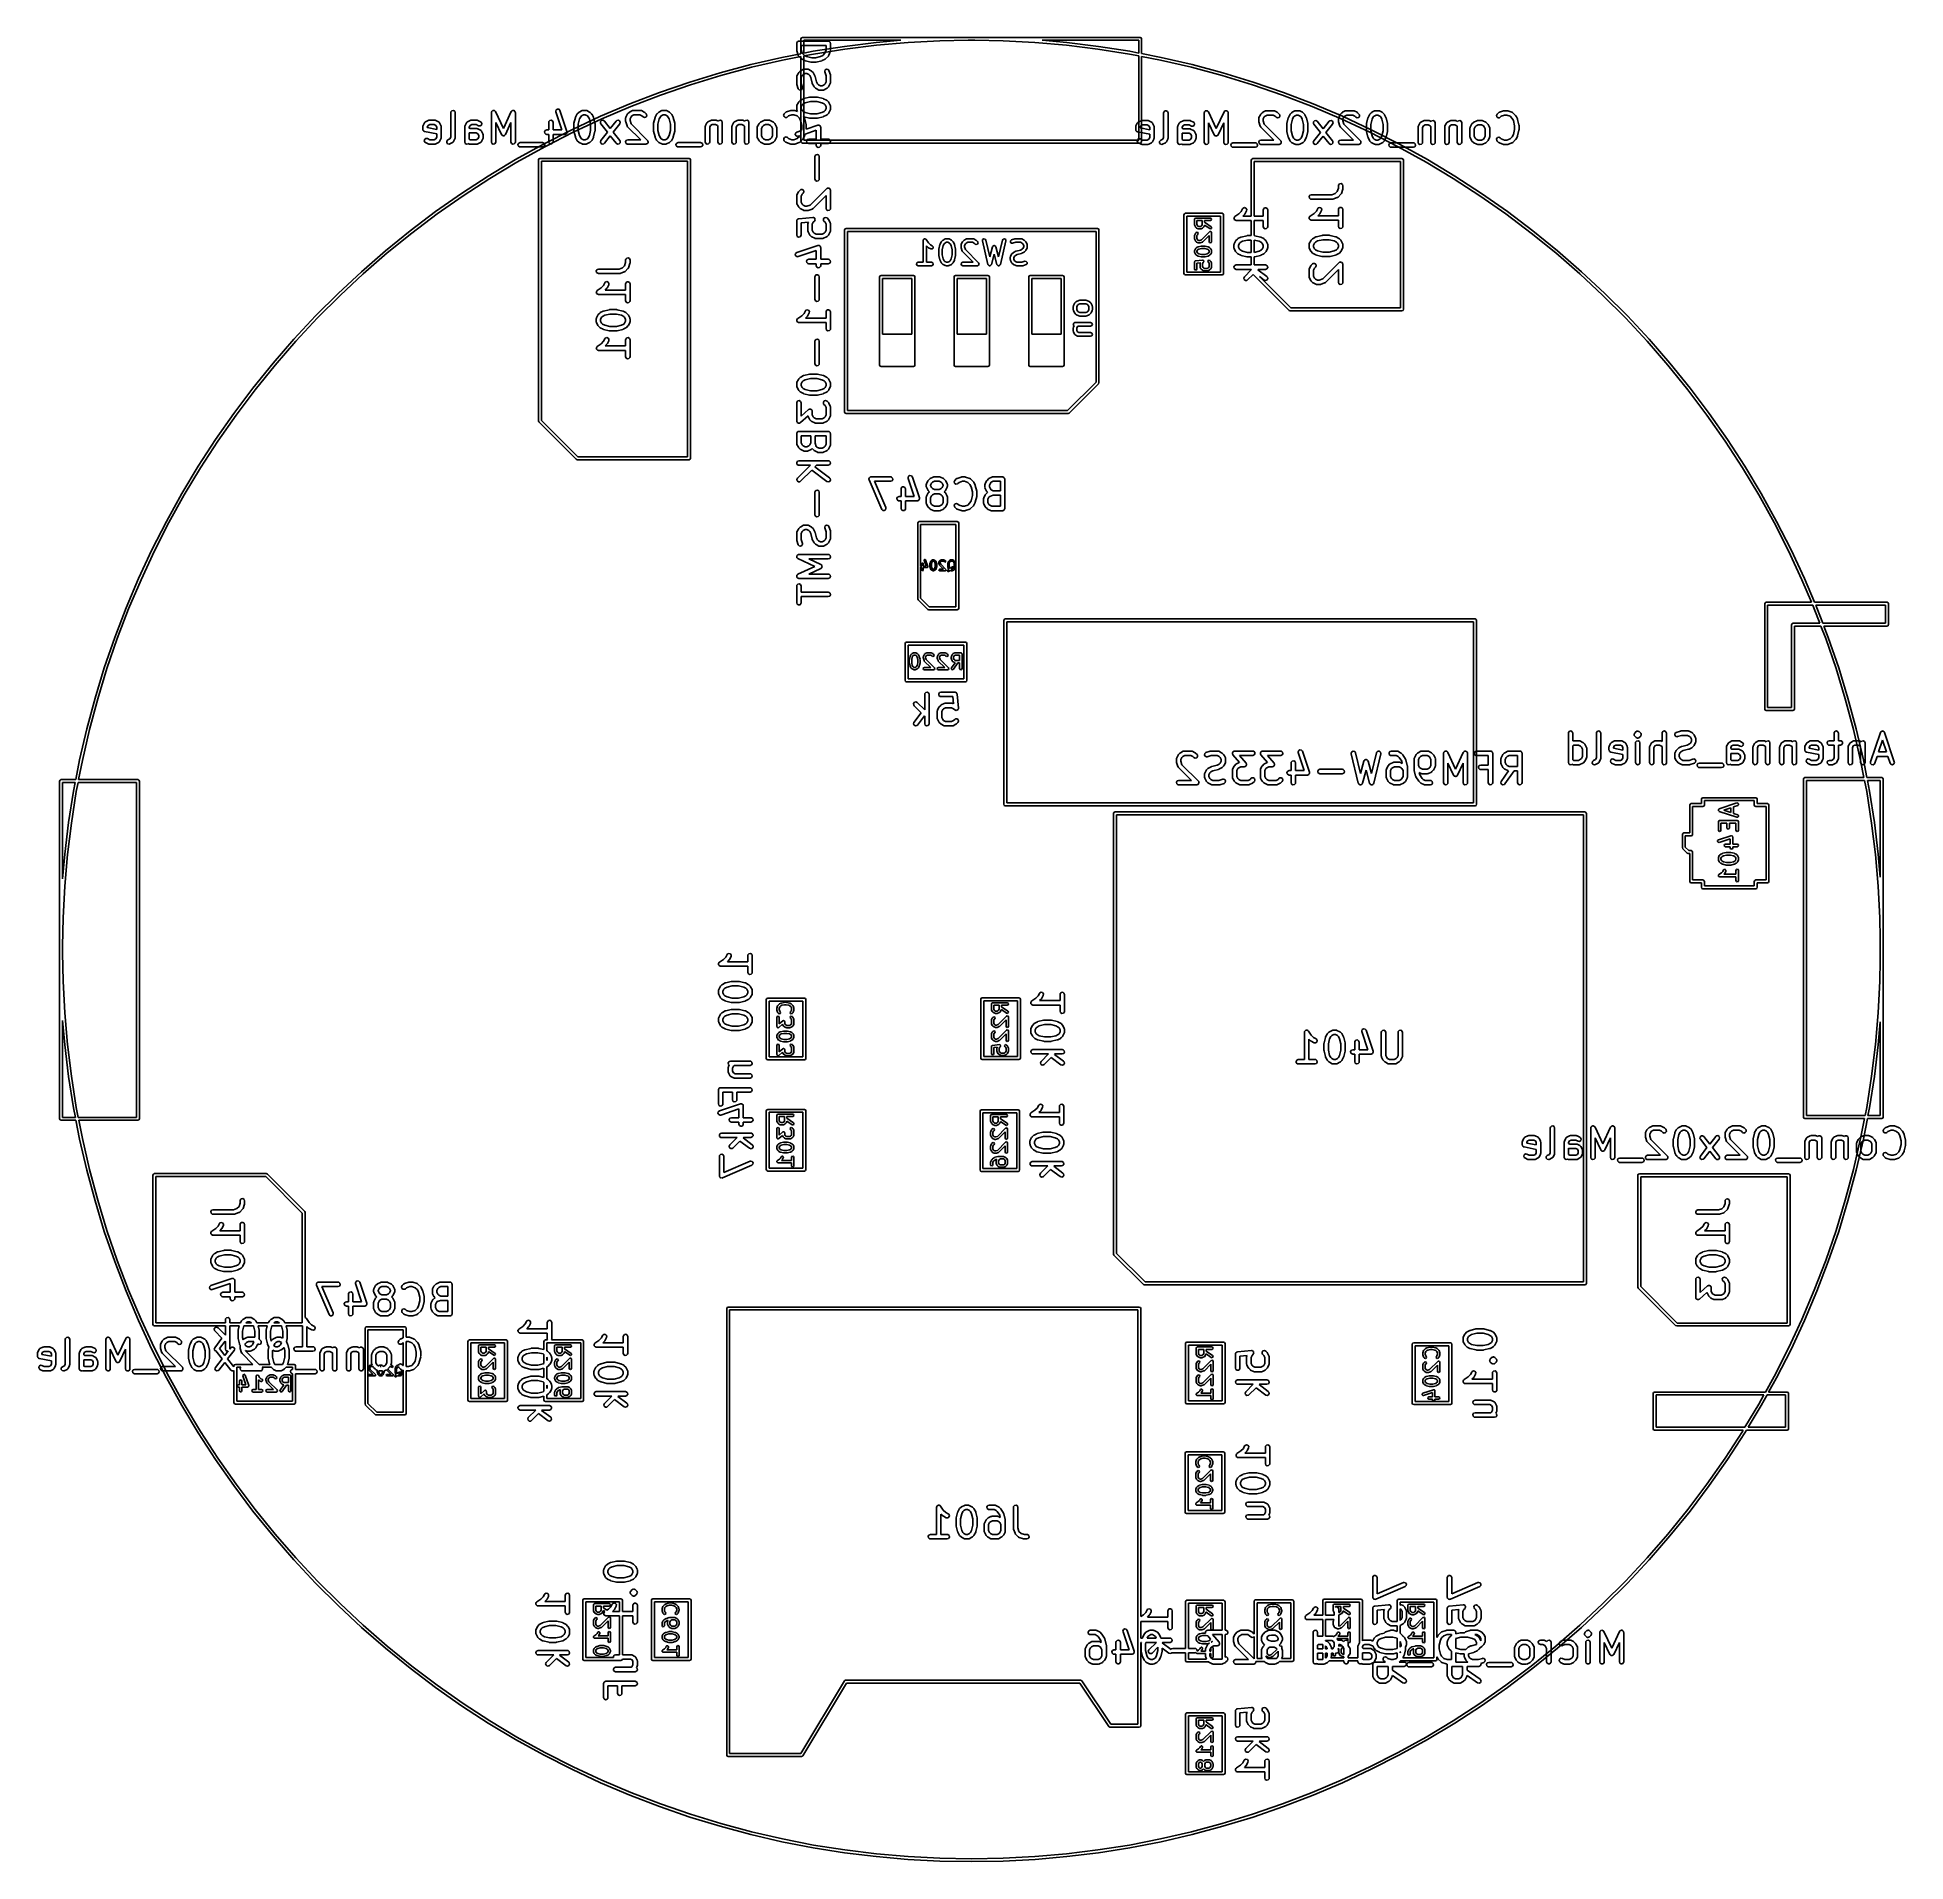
# Model space of a CAD drawing. Extents: x 107.3 to 170.9, y -113.5 to -51.4.
import ezdxf

# ---------------------------------------------------------------- set-up
doc = ezdxf.new("R2010")
doc.units = 0
doc.layers.add('BLACK', color=7, linetype='CONTINUOUS')

msp = doc.modelspace()

# ---------------------------------------------------------------- linework, layer by layer
at = {"layer": 'BLACK', "linetype": 'CONTINUOUS'}
for p, q in [((133.197, -51.5355), (133.202, -51.5303)), ((133.202, -51.5303), (133.221, -51.5269)), ((133.221, -51.5269), (133.239, -51.5202)), ((133.239, -51.5202), (134.239, -51.5202)), ((133.31, -51.4434), (133.325, -51.408)), ((133.31, -51.9487), (133.31, -51.4434)), ((133.325, -51.408), (133.36, -51.3934)), ((133.36, -51.3934), (144.86, -51.3934)), ((133.41, -51.4934), (133.41, -51.9292)), ((136.706, -51.4934), (133.41, -51.4934)), ((134.239, -51.5202), (134.249, -51.5219)), ((134.249, -51.5219), (134.252, -51.5214)), ((134.252, -51.5214), (134.255, -51.523)), ((134.255, -51.523), (134.265, -51.5247)), ((134.265, -51.5247), (134.28, -51.5373)), ((135.871, -51.5665), (136.706, -51.4934)), ((138.036, -51.5103), (136.957, -51.5668)), ((139.004, -51.4934), (138.036, -51.5103)), ((139.229, -51.4934), (139.004, -51.4934)), ((140.197, -51.5103), (139.229, -51.4934)), ((141.276, -51.5668), (140.197, -51.5103)), ((141.527, -51.4934), (142.362, -51.5665)), ((144.81, -51.4934), (141.527, -51.4934)), ((144.81, -51.9268), (144.81, -51.4934)), ((144.86, -51.3934), (144.895, -51.408)), ((144.895, -51.408), (144.91, -51.4434)), ((144.91, -51.4434), (144.91, -51.9462)), ((131.605, -52.3187), (132.661, -52.0749)), ((132.68, -52.1679), (131.628, -52.4109)), ((132.661, -52.0749), (133.31, -51.9487)), ((133.31, -52.0455), (132.68, -52.1679)), ((133.164, -51.5952), (133.166, -51.5855)), ((133.164, -51.8333), (133.164, -51.5952)), ((133.165, -51.8349), (133.164, -51.8333)), ((133.165, -51.5822), (133.167, -51.5793)), ((133.166, -51.5855), (133.165, -51.5822)), ((133.168, -51.857), (133.165, -51.8349)), ((133.167, -51.5793), (133.169, -51.5696)), ((133.216, -51.9999), (133.168, -51.857)), ((133.169, -51.5696), (133.181, -51.5546)), ((133.181, -51.5546), (133.191, -51.5378)), ((133.191, -51.5378), (133.197, -51.5355)), ((133.218, -52.0034), (133.216, -51.9999)), ((133.219, -52.0079), (133.218, -52.0034)), ((133.234, -52.0292), (133.219, -52.0079)), ((133.329, -52.1244), (133.234, -52.0292)), ((133.31, -54.94), (133.31, -52.0455)), ((133.314, -51.6702), (133.314, -51.8211)), ((134.164, -51.6702), (133.314, -51.6702)), ((133.314, -51.8211), (133.352, -51.9357)), ((133.33, -52.1251), (133.329, -52.1244)), ((133.348, -52.1385), (133.33, -52.1251)), ((133.444, -52.1861), (133.348, -52.1385)), ((133.352, -51.9357), (133.426, -52.0098)), ((133.41, -51.9292), (133.725, -51.8681)), ((133.741, -51.9617), (133.41, -52.0261)), ((133.41, -52.0261), (133.41, -54.89)), ((133.426, -52.0098), (133.503, -52.0483)), ((133.503, -52.0483), (133.677, -52.0916)), ((133.677, -52.0916), (133.801, -52.0916)), ((133.725, -51.8681), (134.795, -51.6985)), ((134.808, -51.7927), (133.741, -51.9617)), ((133.801, -52.0916), (133.975, -52.0483)), ((133.975, -52.0483), (134.052, -52.0098)), ((134.13, -52.1385), (134.035, -52.1861)), ((134.052, -52.0098), (134.126, -51.9357)), ((134.126, -51.9357), (134.164, -51.8211)), ((134.131, -52.1373), (134.13, -52.1385)), ((134.149, -52.1244), (134.131, -52.1373)), ((134.245, -52.0292), (134.149, -52.1244)), ((134.164, -51.8211), (134.164, -51.6702)), ((134.246, -52.0251), (134.245, -52.0292)), ((134.25, -52.0228), (134.246, -52.0251)), ((134.263, -51.9999), (134.25, -52.0228)), ((134.31, -51.857), (134.263, -51.9999)), ((134.28, -51.5373), (134.297, -51.547)), ((134.297, -51.547), (134.299, -51.5534)), ((134.299, -51.5534), (134.304, -51.5577)), ((134.304, -51.5577), (134.308, -51.5769)), ((134.308, -51.5769), (134.314, -51.5952)), ((134.314, -51.8333), (134.31, -51.8554)), ((134.31, -51.8554), (134.31, -51.857)), ((134.314, -51.5952), (134.314, -51.8333)), ((134.795, -51.6985), (135.871, -51.5665)), ((135.881, -51.661), (134.808, -51.7927)), ((136.957, -51.5668), (135.881, -51.661)), ((142.352, -51.661), (141.276, -51.5668)), ((143.424, -51.7927), (142.352, -51.661)), ((142.362, -51.5665), (143.438, -51.6985)), ((144.492, -51.9617), (143.424, -51.7927)), ((143.438, -51.6985), (144.508, -51.8681)), ((144.81, -52.0236), (144.492, -51.9617)), ((144.508, -51.8681), (144.81, -51.9268)), ((144.81, -54.89), (144.81, -52.0236)), ((144.91, -51.9462), (145.572, -52.0749)), ((145.552, -52.1679), (144.91, -52.043)), ((144.91, -52.043), (144.91, -54.94)), ((146.605, -52.4109), (145.552, -52.1679)), ((145.572, -52.0749), (146.628, -52.3187)), ((129.521, -52.9161), (130.558, -52.5992)), ((130.584, -52.6906), (129.551, -53.0065)), ((130.558, -52.5992), (131.605, -52.3187)), ((131.628, -52.4109), (130.584, -52.6906)), ((133.164, -52.7381), (133.169, -52.7124)), ((133.164, -52.9762), (133.164, -52.7381)), ((133.169, -52.7124), (133.172, -52.709)), ((133.172, -52.7045), (133.22, -52.6093)), ((133.172, -52.709), (133.172, -52.7045)), ((133.22, -52.6093), (133.233, -52.5913)), ((133.233, -52.5913), (133.234, -52.5898)), ((133.234, -52.5898), (133.281, -52.5422)), ((133.281, -52.5422), (133.3, -52.5293)), ((133.3, -52.5293), (133.301, -52.5281)), ((133.301, -52.5281), (133.396, -52.4805)), ((133.348, -52.6873), (133.314, -52.7558)), ((133.314, -52.7558), (133.314, -52.964)), ((133.379, -52.6569), (133.348, -52.6873)), ((133.447, -52.6226), (133.379, -52.6569)), ((133.396, -52.4805), (133.421, -52.4731)), ((133.421, -52.4731), (133.425, -52.4741)), ((133.425, -52.4741), (133.43, -52.4726)), ((133.43, -52.4726), (133.525, -52.4726)), ((133.447, -52.1865), (133.444, -52.1861)), ((133.459, -52.1918), (133.447, -52.1865)), ((133.507, -52.6226), (133.447, -52.6226)), ((133.65, -52.2394), (133.459, -52.1918)), ((133.576, -52.6569), (133.507, -52.6226)), ((133.525, -52.4726), (133.551, -52.4771)), ((133.551, -52.4771), (133.554, -52.48)), ((133.554, -52.48), (133.558, -52.4805)), ((133.558, -52.4805), (133.654, -52.5281)), ((133.606, -52.6873), (133.576, -52.6569)), ((133.645, -52.7643), (133.606, -52.6873)), ((133.69, -52.9467), (133.645, -52.7643)), ((133.653, -52.239), (133.65, -52.2394)), ((133.668, -52.2416), (133.653, -52.239)), ((133.654, -52.5281), (133.672, -52.5415)), ((133.811, -52.2416), (133.668, -52.2416)), ((133.672, -52.5415), (133.673, -52.5422)), ((133.673, -52.5422), (133.721, -52.5898)), ((133.721, -52.5898), (133.734, -52.6082)), ((133.734, -52.6082), (133.735, -52.6093)), ((133.735, -52.6093), (133.782, -52.7045)), ((133.782, -52.7045), (133.786, -52.7169)), ((133.786, -52.7169), (133.788, -52.7199)), ((133.788, -52.7199), (133.834, -52.9024)), ((133.814, -52.2405), (133.811, -52.2416)), ((133.829, -52.2394), (133.814, -52.2405)), ((134.019, -52.1918), (133.829, -52.2394)), ((134.022, -52.1898), (134.019, -52.1918)), ((134.035, -52.1861), (134.022, -52.1898)), ((134.117, -52.5456), (134.135, -52.4978)), ((134.12, -52.5713), (134.117, -52.5456)), ((134.164, -52.7026), (134.12, -52.5713)), ((134.135, -52.4978), (134.181, -52.4734)), ((134.164, -52.9108), (134.164, -52.7026)), ((134.181, -52.4734), (134.231, -52.4837)), ((134.231, -52.4837), (134.263, -52.5239)), ((134.263, -52.5239), (134.31, -52.6667)), ((134.31, -52.6667), (134.314, -52.6889)), ((134.314, -52.6889), (134.314, -52.6905)), ((134.314, -52.6905), (134.314, -52.9286)), ((147.649, -52.6906), (146.605, -52.4109)), ((146.628, -52.3187), (147.675, -52.5992)), ((148.682, -53.0065), (147.649, -52.6906)), ((147.675, -52.5992), (148.711, -52.9161)), ((127.485, -53.6573), (128.497, -53.2689)), ((128.529, -53.3582), (127.52, -53.7455)), ((128.497, -53.2689), (129.521, -52.9161)), ((129.551, -53.0065), (128.529, -53.3582)), ((133.165, -52.9777), (133.164, -52.9762)), ((133.168, -52.9999), (133.165, -52.9777)), ((133.216, -53.1427), (133.168, -52.9999)), ((133.248, -53.1829), (133.216, -53.1427)), ((133.298, -53.1932), (133.248, -53.1829)), ((133.343, -53.1688), (133.298, -53.1932)), ((133.314, -52.964), (133.358, -53.0953)), ((133.362, -53.1211), (133.343, -53.1688)), ((133.358, -53.0953), (133.362, -53.1211)), ((133.411, -53.4748), (133.602, -53.4272)), ((133.602, -53.4272), (133.617, -53.4262)), ((133.617, -53.4262), (133.62, -53.425)), ((133.62, -53.425), (133.858, -53.425)), ((133.692, -52.9497), (133.69, -52.9467)), ((133.696, -52.9621), (133.692, -52.9497)), ((133.744, -53.0573), (133.696, -52.9621)), ((133.745, -53.0585), (133.744, -53.0573)), ((133.758, -53.0768), (133.745, -53.0585)), ((133.805, -53.1244), (133.758, -53.0768)), ((133.807, -53.1251), (133.805, -53.1244)), ((133.825, -53.1385), (133.807, -53.1251)), ((133.92, -53.1861), (133.825, -53.1385)), ((133.834, -52.9024), (133.872, -52.9794)), ((133.858, -53.425), (133.873, -53.4276)), ((133.872, -52.9794), (133.903, -53.0098)), ((133.873, -53.4276), (133.876, -53.4272)), ((133.876, -53.4272), (134.067, -53.4748)), ((133.903, -53.0098), (133.971, -53.044)), ((133.924, -53.1866), (133.92, -53.1861)), ((133.928, -53.1895), (133.924, -53.1866)), ((133.953, -53.194), (133.928, -53.1895)), ((134.049, -53.194), (133.953, -53.194)), ((133.971, -53.044), (134.031, -53.044)), ((134.031, -53.044), (134.1, -53.0098)), ((134.053, -53.1925), (134.049, -53.194)), ((134.057, -53.1935), (134.053, -53.1925)), ((134.082, -53.1861), (134.057, -53.1935)), ((134.177, -53.1385), (134.082, -53.1861)), ((134.1, -53.0098), (134.13, -52.9794)), ((134.13, -52.9794), (134.164, -52.9108)), ((134.179, -53.1373), (134.177, -53.1385)), ((134.197, -53.1244), (134.179, -53.1373)), ((134.245, -53.0768), (134.197, -53.1244)), ((134.259, -53.0573), (134.245, -53.0753)), ((134.245, -53.0753), (134.245, -53.0768)), ((134.306, -52.9621), (134.259, -53.0573)), ((134.307, -52.9576), (134.306, -52.9621)), ((134.31, -52.9542), (134.307, -52.9576)), ((134.314, -52.9286), (134.31, -52.9542)), ((149.704, -53.3582), (148.682, -53.0065)), ((148.711, -52.9161), (149.736, -53.2689)), ((150.712, -53.7455), (149.704, -53.3582)), ((149.736, -53.2689), (150.748, -53.6573)), ((121.385, -53.9536), (121.39, -53.9279)), ((121.385, -54.793), (121.385, -53.9536)), ((121.39, -53.9279), (121.423, -53.8886)), ((121.423, -53.8886), (121.473, -53.8797)), ((121.473, -53.8797), (121.518, -53.9054)), ((121.518, -53.9054), (121.535, -53.9536)), ((121.535, -53.9536), (121.535, -54.8107)), ((122.766, -53.9536), (122.771, -53.9279)), ((122.766, -54.9536), (122.766, -53.9536)), ((122.771, -53.9279), (122.777, -53.9203)), ((122.777, -53.9203), (122.78, -53.9106)), ((122.78, -53.9106), (122.793, -53.9012)), ((122.793, -53.9012), (122.804, -53.8886)), ((122.804, -53.8886), (122.814, -53.8869)), ((122.814, -53.8869), (122.822, -53.8811)), ((122.822, -53.8811), (122.838, -53.8826)), ((122.838, -53.8826), (122.854, -53.8797)), ((122.854, -53.8797), (122.863, -53.8847)), ((122.863, -53.8847), (122.873, -53.8856)), ((122.873, -53.8856), (122.884, -53.8972)), ((122.884, -53.8972), (122.899, -53.9054)), ((122.899, -53.9054), (122.902, -53.9148)), ((122.902, -53.9148), (122.909, -53.9219)), ((122.909, -53.9219), (123.174, -54.4905)), ((123.174, -54.4905), (123.44, -53.9219)), ((123.44, -53.9219), (123.455, -53.9005)), ((123.455, -53.9005), (123.464, -53.8963)), ((123.464, -53.8963), (123.47, -53.8886)), ((123.47, -53.8886), (123.486, -53.8858)), ((123.486, -53.8858), (123.501, -53.8789)), ((123.501, -53.8789), (123.511, -53.8815)), ((123.511, -53.8815), (123.521, -53.8797)), ((123.521, -53.8797), (123.535, -53.8879)), ((123.535, -53.8879), (123.551, -53.8922)), ((123.551, -53.8922), (123.557, -53.9004)), ((123.557, -53.9004), (123.565, -53.9054)), ((123.565, -53.9054), (123.571, -53.9208)), ((123.571, -53.9208), (123.58, -53.9342)), ((123.58, -53.9342), (123.579, -53.9442)), ((123.579, -53.9442), (123.583, -53.9536)), ((123.583, -53.9536), (123.583, -54.9536)), ((124.957, -53.9039), (124.976, -53.8562)), ((124.96, -53.9297), (124.957, -53.9039)), ((125.166, -54.5452), (124.96, -53.9297)), ((124.976, -53.8562), (125.021, -53.8318)), ((125.021, -53.8318), (125.071, -53.8421)), ((125.071, -53.8421), (125.103, -53.8822)), ((125.103, -53.8822), (125.341, -54.5965)), ((125.631, -54.1105), (125.679, -54.0153)), ((125.679, -54.0153), (125.692, -53.9973)), ((125.692, -53.9973), (125.693, -53.9958)), ((125.693, -53.9958), (125.74, -53.9482)), ((125.74, -53.9482), (125.759, -53.9353)), ((125.759, -53.9353), (125.76, -53.9341)), ((125.76, -53.9341), (125.855, -53.8865)), ((125.838, -54.0628), (125.808, -54.0932)), ((125.906, -54.0286), (125.838, -54.0628)), ((125.855, -53.8865), (125.88, -53.8791)), ((125.88, -53.8791), (125.885, -53.8801)), ((125.885, -53.8801), (125.889, -53.8786)), ((125.889, -53.8786), (125.984, -53.8786)), ((125.966, -54.0286), (125.906, -54.0286)), ((126.035, -54.0628), (125.966, -54.0286)), ((125.984, -53.8786), (126.01, -53.8831)), ((126.01, -53.8831), (126.013, -53.886)), ((126.013, -53.886), (126.018, -53.8865)), ((126.018, -53.8865), (126.113, -53.9341)), ((126.065, -54.0932), (126.035, -54.0628)), ((126.113, -53.9341), (126.131, -53.9475)), ((126.131, -53.9475), (126.132, -53.9482)), ((126.132, -53.9482), (126.18, -53.9958)), ((126.18, -53.9958), (126.193, -54.0142)), ((126.193, -54.0142), (126.194, -54.0153)), ((126.194, -54.0153), (126.242, -54.1105)), ((126.487, -54.0808), (127.485, -53.6573)), ((127.52, -53.7455), (126.526, -54.1676)), ((127.345, -54.1105), (127.393, -54.0153)), ((127.393, -54.0153), (127.406, -53.9973)), ((127.406, -53.9973), (127.407, -53.9958)), ((127.407, -53.9958), (127.455, -53.9482)), ((127.455, -53.9482), (127.473, -53.9353)), ((127.473, -53.9353), (127.474, -53.9341)), ((127.474, -53.9341), (127.57, -53.8865)), ((127.552, -54.0628), (127.522, -54.0932)), ((127.621, -54.0286), (127.552, -54.0628)), ((127.57, -53.8865), (127.594, -53.8791)), ((127.594, -53.8791), (127.599, -53.8801)), ((127.599, -53.8801), (127.603, -53.8786)), ((127.603, -53.8786), (127.841, -53.8786)), ((127.823, -54.0286), (127.621, -54.0286)), ((127.892, -54.0628), (127.823, -54.0286)), ((127.841, -53.8786), (127.867, -53.8831)), ((127.867, -53.8831), (127.87, -53.886)), ((127.87, -53.886), (127.875, -53.8865)), ((127.875, -53.8865), (127.97, -53.9341)), ((127.931, -54.1019), (127.892, -54.0628)), ((127.97, -53.9341), (127.988, -53.9475)), ((127.988, -53.9475), (127.989, -53.9482)), ((127.989, -53.9482), (128.037, -53.9958)), ((128.056, -54.0682), (128.027, -54.1103)), ((128.037, -53.9958), (128.052, -54.0171)), ((128.052, -54.0171), (128.056, -54.0682)), ((128.345, -54.1105), (128.393, -54.0153)), ((128.393, -54.0153), (128.406, -53.9973)), ((128.406, -53.9973), (128.407, -53.9958)), ((128.407, -53.9958), (128.455, -53.9482)), ((128.455, -53.9482), (128.473, -53.9353)), ((128.473, -53.9353), (128.474, -53.9341)), ((128.474, -53.9341), (128.57, -53.8865)), ((128.552, -54.0628), (128.522, -54.0932)), ((128.621, -54.0286), (128.552, -54.0628)), ((128.57, -53.8865), (128.594, -53.8791)), ((128.594, -53.8791), (128.599, -53.8801)), ((128.599, -53.8801), (128.603, -53.8786)), ((128.603, -53.8786), (128.698, -53.8786)), ((128.681, -54.0286), (128.621, -54.0286)), ((128.749, -54.0628), (128.681, -54.0286)), ((128.698, -53.8786), (128.724, -53.8831)), ((128.724, -53.8831), (128.727, -53.886)), ((128.727, -53.886), (128.732, -53.8865)), ((128.732, -53.8865), (128.827, -53.9341)), ((128.78, -54.0932), (128.749, -54.0628)), ((128.827, -53.9341), (128.845, -53.9475)), ((128.845, -53.9475), (128.847, -53.9482)), ((128.847, -53.9482), (128.894, -53.9958)), ((128.894, -53.9958), (128.907, -54.0142)), ((128.907, -54.0142), (128.908, -54.0153)), ((128.908, -54.0153), (128.956, -54.1105)), ((132.719, -54.0423), (132.74, -53.9958)), ((132.732, -54.0918), (132.719, -54.0423)), ((132.74, -53.9958), (132.788, -53.9482)), ((132.788, -53.9482), (132.809, -53.9332)), ((132.809, -53.9332), (132.814, -53.9328)), ((132.814, -53.9328), (132.817, -53.93)), ((132.817, -53.93), (132.96, -53.8824)), ((132.882, -54.0668), (132.847, -54.1019)), ((132.996, -54.0286), (132.882, -54.0668)), ((132.96, -53.8824), (132.982, -53.8791)), ((132.982, -53.8791), (132.984, -53.8786)), ((132.984, -53.8786), (133.079, -53.8786)), ((133.067, -54.0286), (132.996, -54.0286)), ((133.182, -54.0668), (133.067, -54.0286)), ((133.079, -53.8786), (133.101, -53.8825)), ((133.101, -53.8825), (133.103, -53.8824)), ((133.103, -53.8824), (133.195, -53.9132)), ((133.164, -53.7381), (133.169, -53.7124)), ((133.164, -53.8333), (133.164, -53.7381)), ((133.166, -53.8375), (133.164, -53.8333)), ((133.165, -53.8419), (133.166, -53.8375)), ((133.172, -53.8669), (133.165, -53.8419)), ((133.169, -53.7124), (133.172, -53.709)), ((133.172, -53.7045), (133.22, -53.6093)), ((133.172, -53.709), (133.172, -53.7045)), ((133.195, -53.9132), (133.172, -53.8669)), ((133.256, -54.1409), (133.182, -54.0668)), ((133.22, -53.6093), (133.233, -53.5913)), ((133.233, -53.5913), (133.234, -53.5898)), ((133.234, -53.5898), (133.281, -53.5422)), ((133.281, -53.5422), (133.3, -53.5293)), ((133.3, -53.5293), (133.301, -53.5281)), ((133.301, -53.5281), (133.396, -53.4805)), ((133.348, -53.6873), (133.314, -53.7558)), ((133.314, -53.7558), (133.314, -53.8156)), ((133.314, -53.8156), (133.348, -53.8841)), ((133.379, -53.6569), (133.348, -53.6873)), ((133.348, -53.8841), (133.379, -53.9145)), ((133.456, -53.6184), (133.379, -53.6569)), ((133.379, -53.9145), (133.456, -53.953)), ((133.396, -53.4805), (133.409, -53.4768)), ((133.409, -53.4768), (133.411, -53.4748)), ((133.629, -53.575), (133.456, -53.6184)), ((133.456, -53.953), (133.629, -53.9964)), ((133.849, -53.575), (133.629, -53.575)), ((133.629, -53.9964), (133.849, -53.9964)), ((134.023, -53.6184), (133.849, -53.575)), ((133.849, -53.9964), (134.023, -53.953)), ((134.1, -53.6569), (134.023, -53.6184)), ((134.023, -53.953), (134.1, -53.9145)), ((134.067, -53.4748), (134.079, -53.4801)), ((134.079, -53.4801), (134.082, -53.4805)), ((134.082, -53.4805), (134.177, -53.5281)), ((134.177, -54.0433), (134.082, -54.0909)), ((134.13, -53.6873), (134.1, -53.6569)), ((134.1, -53.9145), (134.13, -53.8841)), ((134.164, -53.7558), (134.13, -53.6873)), ((134.13, -53.8841), (134.164, -53.8156)), ((134.164, -53.8156), (134.164, -53.7558)), ((134.177, -53.5281), (134.195, -53.5415)), ((134.179, -54.0421), (134.177, -54.0433)), ((134.197, -54.0292), (134.179, -54.0421)), ((134.195, -53.5415), (134.197, -53.5422)), ((134.197, -53.5422), (134.245, -53.5898)), ((134.245, -53.9816), (134.197, -54.0292)), ((134.245, -53.5898), (134.257, -53.6082)), ((134.259, -53.9621), (134.245, -53.9801)), ((134.245, -53.9801), (134.245, -53.9816)), ((134.257, -53.6082), (134.259, -53.6093)), ((134.259, -53.6093), (134.306, -53.7045)), ((134.306, -53.8669), (134.259, -53.9621)), ((134.306, -53.7045), (134.314, -53.7295)), ((134.307, -53.8624), (134.306, -53.8669)), ((134.31, -53.859), (134.307, -53.8624)), ((134.314, -53.8333), (134.31, -53.859)), ((134.314, -53.7295), (134.313, -53.7339)), ((134.313, -53.7339), (134.314, -53.7381)), ((134.314, -53.7381), (134.314, -53.8333)), ((145.66, -53.9638), (145.665, -53.9381)), ((145.66, -54.8032), (145.66, -53.9638)), ((145.665, -53.9381), (145.698, -53.8988)), ((145.698, -53.8988), (145.748, -53.8899)), ((145.748, -53.8899), (145.793, -53.9156)), ((145.793, -53.9156), (145.81, -53.9638)), ((145.81, -53.9638), (145.81, -54.8209)), ((147.041, -53.9638), (147.046, -53.9381)), ((147.041, -54.9638), (147.041, -53.9638)), ((147.046, -53.9381), (147.052, -53.9305)), ((147.052, -53.9305), (147.055, -53.9208)), ((147.055, -53.9208), (147.068, -53.9114)), ((147.068, -53.9114), (147.079, -53.8988)), ((147.079, -53.8988), (147.089, -53.8971)), ((147.089, -53.8971), (147.097, -53.8913)), ((147.097, -53.8913), (147.113, -53.8928)), ((147.113, -53.8928), (147.129, -53.8899)), ((147.129, -53.8899), (147.138, -53.8949)), ((147.138, -53.8949), (147.148, -53.8958)), ((147.148, -53.8958), (147.159, -53.9074)), ((147.159, -53.9074), (147.174, -53.9156)), ((147.174, -53.9156), (147.177, -53.925)), ((147.177, -53.925), (147.184, -53.9321)), ((147.184, -53.9321), (147.449, -54.5007)), ((147.449, -54.5007), (147.715, -53.9321)), ((147.715, -53.9321), (147.73, -53.9107)), ((147.73, -53.9107), (147.739, -53.9065)), ((147.739, -53.9065), (147.745, -53.8988)), ((147.745, -53.8988), (147.761, -53.896)), ((147.761, -53.896), (147.776, -53.8891)), ((147.776, -53.8891), (147.786, -53.8917)), ((147.786, -53.8917), (147.796, -53.8899)), ((147.796, -53.8899), (147.81, -53.8981)), ((147.81, -53.8981), (147.826, -53.9024)), ((147.826, -53.9024), (147.832, -53.9106)), ((147.832, -53.9106), (147.84, -53.9156)), ((147.84, -53.9156), (147.846, -53.931)), ((147.846, -53.931), (147.855, -53.9444)), ((147.855, -53.9444), (147.854, -53.9544)), ((147.854, -53.9544), (147.858, -53.9638)), ((147.858, -53.9638), (147.858, -54.9638)), ((148.906, -54.1207), (148.954, -54.0255)), ((148.954, -54.0255), (148.967, -54.0075)), ((148.967, -54.0075), (148.968, -54.006)), ((148.968, -54.006), (149.016, -53.9584)), ((149.016, -53.9584), (149.034, -53.9455)), ((149.034, -53.9455), (149.035, -53.9443)), ((149.035, -53.9443), (149.13, -53.8967)), ((149.113, -54.073), (149.083, -54.1034)), ((149.181, -54.0388), (149.113, -54.073)), ((149.13, -53.8967), (149.155, -53.8893)), ((149.155, -53.8893), (149.16, -53.8903)), ((149.16, -53.8903), (149.164, -53.8888)), ((149.164, -53.8888), (149.402, -53.8888)), ((149.384, -54.0388), (149.181, -54.0388)), ((149.453, -54.073), (149.384, -54.0388)), ((149.402, -53.8888), (149.428, -53.8933)), ((149.428, -53.8933), (149.431, -53.8962)), ((149.431, -53.8962), (149.435, -53.8967)), ((149.435, -53.8967), (149.531, -53.9443)), ((149.492, -54.1121), (149.453, -54.073)), ((149.531, -53.9443), (149.549, -53.9577)), ((149.549, -53.9577), (149.55, -53.9584)), ((149.55, -53.9584), (149.598, -54.006)), ((149.598, -54.006), (149.613, -54.0273)), ((149.613, -54.0273), (149.617, -54.0784)), ((149.906, -54.1207), (149.954, -54.0255)), ((149.954, -54.0255), (149.967, -54.0075)), ((149.967, -54.0075), (149.968, -54.006)), ((149.968, -54.006), (150.016, -53.9584)), ((150.016, -53.9584), (150.034, -53.9455)), ((150.034, -53.9455), (150.035, -53.9443)), ((150.035, -53.9443), (150.13, -53.8967)), ((150.113, -54.073), (150.083, -54.1034)), ((150.181, -54.0388), (150.113, -54.073)), ((150.13, -53.8967), (150.155, -53.8893)), ((150.155, -53.8893), (150.16, -53.8903)), ((150.16, -53.8903), (150.164, -53.8888)), ((150.164, -53.8888), (150.259, -53.8888)), ((150.241, -54.0388), (150.181, -54.0388)), ((150.31, -54.073), (150.241, -54.0388)), ((150.259, -53.8888), (150.285, -53.8933)), ((150.285, -53.8933), (150.288, -53.8962)), ((150.288, -53.8962), (150.293, -53.8967)), ((150.293, -53.8967), (150.388, -53.9443)), ((150.34, -54.1034), (150.31, -54.073)), ((150.388, -53.9443), (150.406, -53.9577)), ((150.406, -53.9577), (150.407, -53.9584)), ((150.407, -53.9584), (150.455, -54.006)), ((150.455, -54.006), (150.468, -54.0244)), ((150.468, -54.0244), (150.469, -54.0255)), ((150.469, -54.0255), (150.517, -54.1207)), ((151.707, -54.1676), (150.712, -53.7455)), ((150.748, -53.6573), (151.746, -54.0808)), ((151.62, -54.1207), (151.668, -54.0255)), ((151.668, -54.0255), (151.681, -54.0075)), ((151.681, -54.0075), (151.682, -54.006)), ((151.682, -54.006), (151.73, -53.9584)), ((151.73, -53.9584), (151.748, -53.9455)), ((151.748, -53.9455), (151.749, -53.9443)), ((151.749, -53.9443), (151.845, -53.8967)), ((151.827, -54.073), (151.797, -54.1034)), ((151.896, -54.0388), (151.827, -54.073)), ((151.845, -53.8967), (151.869, -53.8893)), ((151.869, -53.8893), (151.874, -53.8903)), ((151.874, -53.8903), (151.878, -53.8888)), ((151.878, -53.8888), (152.116, -53.8888)), ((152.098, -54.0388), (151.896, -54.0388)), ((152.167, -54.073), (152.098, -54.0388)), ((152.116, -53.8888), (152.142, -53.8933)), ((152.142, -53.8933), (152.145, -53.8962)), ((152.145, -53.8962), (152.15, -53.8967)), ((152.15, -53.8967), (152.245, -53.9443)), ((152.206, -54.1121), (152.167, -54.073)), ((152.245, -53.9443), (152.263, -53.9577)), ((152.263, -53.9577), (152.264, -53.9584)), ((152.264, -53.9584), (152.312, -54.006)), ((152.312, -54.006), (152.327, -54.0273)), ((152.327, -54.0273), (152.331, -54.0784)), ((152.62, -54.1207), (152.668, -54.0255)), ((152.668, -54.0255), (152.681, -54.0075)), ((152.681, -54.0075), (152.682, -54.006)), ((152.682, -54.006), (152.73, -53.9584)), ((152.73, -53.9584), (152.748, -53.9455)), ((152.748, -53.9455), (152.749, -53.9443)), ((152.749, -53.9443), (152.845, -53.8967)), ((152.827, -54.073), (152.797, -54.1034)), ((152.896, -54.0388), (152.827, -54.073)), ((152.845, -53.8967), (152.869, -53.8893)), ((152.869, -53.8893), (152.874, -53.8903)), ((152.874, -53.8903), (152.878, -53.8888)), ((152.878, -53.8888), (152.973, -53.8888)), ((152.956, -54.0388), (152.896, -54.0388)), ((153.024, -54.073), (152.956, -54.0388)), ((152.973, -53.8888), (152.999, -53.8933)), ((152.999, -53.8933), (153.002, -53.8962)), ((153.002, -53.8962), (153.007, -53.8967)), ((153.007, -53.8967), (153.102, -53.9443)), ((153.055, -54.1034), (153.024, -54.073)), ((153.102, -53.9443), (153.12, -53.9577)), ((153.12, -53.9577), (153.122, -53.9584)), ((153.122, -53.9584), (153.169, -54.006)), ((153.169, -54.006), (153.182, -54.0244)), ((153.182, -54.0244), (153.183, -54.0255)), ((153.183, -54.0255), (153.231, -54.1207)), ((156.994, -54.0525), (157.016, -54.006)), ((157.007, -54.102), (156.994, -54.0525)), ((157.016, -54.006), (157.063, -53.9584)), ((157.063, -53.9584), (157.084, -53.9434)), ((157.084, -53.9434), (157.089, -53.943)), ((157.089, -53.943), (157.092, -53.9402)), ((157.092, -53.9402), (157.235, -53.8926)), ((157.157, -54.077), (157.122, -54.1121)), ((157.271, -54.0388), (157.157, -54.077)), ((157.235, -53.8926), (157.257, -53.8893)), ((157.257, -53.8893), (157.259, -53.8888)), ((157.259, -53.8888), (157.354, -53.8888)), ((157.342, -54.0388), (157.271, -54.0388)), ((157.457, -54.077), (157.342, -54.0388)), ((157.354, -53.8888), (157.376, -53.8927)), ((157.376, -53.8927), (157.378, -53.8926)), ((157.378, -53.8926), (157.521, -53.9402)), ((157.531, -54.1511), (157.457, -54.077)), ((157.521, -53.9402), (157.544, -53.9527)), ((157.544, -53.9527), (157.546, -53.9565)), ((157.546, -53.9565), (157.55, -53.9584)), ((157.55, -53.9584), (157.645, -54.0536)), ((157.645, -54.0536), (157.658, -54.072)), ((157.658, -54.072), (157.659, -54.0731)), ((157.659, -54.0731), (157.707, -54.1683)), ((120.433, -54.4298), (120.437, -54.4041)), ((120.433, -54.525), (120.433, -54.4298)), ((120.437, -54.5367), (120.433, -54.525)), ((120.437, -54.4041), (120.44, -54.4007)), ((120.437, -54.549), (120.437, -54.5367)), ((120.446, -54.56), (120.437, -54.549)), ((120.44, -54.4007), (120.441, -54.3962)), ((120.441, -54.3962), (120.488, -54.301)), ((120.45, -54.5732), (120.446, -54.56)), ((120.461, -54.5794), (120.45, -54.5732)), ((120.469, -54.5891), (120.461, -54.5794)), ((120.493, -54.5986), (120.469, -54.5891)), ((120.488, -54.301), (120.504, -54.2801)), ((120.909, -54.6817), (120.493, -54.5986)), ((120.504, -54.2801), (120.514, -54.2756)), ((120.514, -54.2756), (120.522, -54.2675)), ((120.522, -54.2675), (120.617, -54.2198)), ((120.611, -54.3904), (120.583, -54.4475)), ((120.583, -54.4475), (120.583, -54.4635)), ((120.583, -54.4635), (120.909, -54.5288)), ((120.668, -54.3619), (120.611, -54.3904)), ((120.617, -54.2198), (120.642, -54.2124)), ((120.642, -54.2124), (120.646, -54.2134)), ((120.646, -54.2134), (120.651, -54.2119)), ((120.651, -54.2119), (120.841, -54.2119)), ((120.823, -54.3619), (120.668, -54.3619)), ((120.88, -54.3904), (120.823, -54.3619)), ((120.841, -54.2119), (120.867, -54.2164)), ((120.867, -54.2164), (120.87, -54.2193)), ((120.87, -54.2193), (120.875, -54.2198)), ((120.875, -54.2198), (120.97, -54.2675)), ((120.909, -54.4475), (120.88, -54.3904)), ((120.909, -54.5288), (120.909, -54.4475)), ((120.909, -54.793), (120.909, -54.6817)), ((120.97, -54.2675), (120.991, -54.283)), ((120.991, -54.283), (120.995, -54.2933)), ((120.995, -54.2933), (121.003, -54.301)), ((121.003, -54.301), (121.051, -54.3962)), ((121.051, -54.3962), (121.059, -54.4212)), ((121.059, -54.4212), (121.057, -54.4256)), ((121.057, -54.4256), (121.059, -54.4298)), ((121.059, -54.4298), (121.059, -54.8107)), ((121.861, -54.4298), (121.866, -54.4041)), ((121.861, -54.9536), (121.861, -54.4298)), ((121.866, -54.4041), (121.869, -54.4007)), ((121.869, -54.3962), (121.917, -54.301)), ((121.869, -54.4007), (121.869, -54.3962)), ((121.917, -54.301), (121.932, -54.2801)), ((121.932, -54.2801), (121.943, -54.2756)), ((121.943, -54.2756), (121.95, -54.2675)), ((121.95, -54.2675), (122.046, -54.2198)), ((122.04, -54.3904), (122.011, -54.4475)), ((122.011, -54.4475), (122.011, -54.4787)), ((122.011, -54.4787), (122.049, -54.4976)), ((122.032, -54.6476), (122.011, -54.6441)), ((122.011, -54.6441), (122.011, -54.8596)), ((122.252, -54.6476), (122.032, -54.6476)), ((122.097, -54.3619), (122.04, -54.3904)), ((122.046, -54.2198), (122.071, -54.2124)), ((122.049, -54.4976), (122.27, -54.4976)), ((122.071, -54.2124), (122.075, -54.2134)), ((122.075, -54.2134), (122.079, -54.2119)), ((122.079, -54.2119), (122.27, -54.2119)), ((122.252, -54.3619), (122.097, -54.3619)), ((122.331, -54.4016), (122.252, -54.3619)), ((122.309, -54.6761), (122.252, -54.6476)), ((122.27, -54.2119), (122.295, -54.2164)), ((122.27, -54.4976), (122.295, -54.5022)), ((122.295, -54.2164), (122.299, -54.2193)), ((122.295, -54.5022), (122.299, -54.505)), ((122.299, -54.2193), (122.303, -54.2198)), ((122.299, -54.505), (122.303, -54.5055)), ((122.303, -54.2198), (122.399, -54.2675)), ((122.303, -54.5055), (122.399, -54.5532)), ((122.338, -54.7332), (122.309, -54.6761)), ((122.382, -54.4075), (122.331, -54.4016)), ((122.425, -54.3792), (122.382, -54.4075)), ((122.399, -54.2675), (122.419, -54.283)), ((122.399, -54.5532), (122.419, -54.5687)), ((122.419, -54.283), (122.44, -54.33)), ((122.419, -54.5687), (122.424, -54.579)), ((122.424, -54.579), (122.432, -54.5867)), ((122.44, -54.33), (122.425, -54.3792)), ((122.432, -54.5867), (122.48, -54.6819)), ((122.48, -54.6819), (122.487, -54.7069)), ((122.487, -54.7069), (122.486, -54.7113)), ((122.486, -54.7113), (122.488, -54.7155)), ((123.107, -54.6996), (122.916, -54.2916)), ((122.916, -54.2916), (122.916, -54.9536)), ((123.12, -54.7133), (123.107, -54.6996)), ((123.131, -54.7293), (123.12, -54.7133)), ((123.233, -54.7128), (123.228, -54.7209)), ((123.236, -54.7109), (123.233, -54.7128)), ((123.237, -54.7077), (123.236, -54.7109)), ((123.242, -54.6996), (123.237, -54.7077)), ((123.433, -54.2916), (123.242, -54.6996)), ((123.433, -54.9536), (123.433, -54.2916)), ((124.539, -55.0308), (125.505, -54.5388)), ((124.577, -54.6072), (124.602, -54.5628)), ((124.586, -54.6577), (124.577, -54.6072)), ((125.547, -54.6243), (124.584, -55.1148)), ((124.625, -54.6907), (124.586, -54.6577)), ((124.602, -54.5628), (124.651, -54.5452)), ((124.651, -54.6952), (124.625, -54.6907)), ((124.651, -54.5452), (124.719, -54.5452)), ((124.719, -54.6952), (124.651, -54.6952)), ((124.719, -54.2869), (124.723, -54.2613)), ((124.719, -54.5452), (124.719, -54.2869)), ((124.719, -54.9536), (124.719, -54.6952)), ((124.723, -54.2613), (124.756, -54.222)), ((124.756, -54.222), (124.807, -54.2131)), ((124.807, -54.2131), (124.851, -54.2387)), ((124.851, -54.2387), (124.869, -54.2869)), ((124.869, -54.2869), (124.869, -54.5452)), ((124.869, -54.5452), (125.166, -54.5452)), ((125.27, -54.6952), (124.869, -54.6952)), ((124.869, -54.6952), (124.869, -54.9536)), ((125.275, -54.6933), (125.27, -54.6952)), ((125.281, -54.6944), (125.275, -54.6933)), ((125.299, -54.6847), (125.281, -54.6944)), ((125.318, -54.6777), (125.299, -54.6847)), ((125.321, -54.6727), (125.318, -54.6777)), ((125.326, -54.67), (125.321, -54.6727)), ((125.333, -54.651), (125.326, -54.67)), ((125.344, -54.6333), (125.333, -54.651)), ((125.341, -54.5965), (125.345, -54.6223)), ((125.345, -54.6223), (125.343, -54.6276)), ((125.343, -54.6276), (125.344, -54.6333)), ((125.505, -54.5388), (126.487, -54.0808)), ((126.526, -54.1676), (125.547, -54.6243)), ((125.576, -54.3345), (125.578, -54.3198)), ((125.576, -54.5726), (125.576, -54.3345)), ((125.577, -54.5759), (125.576, -54.5726)), ((125.578, -54.5908), (125.577, -54.5759)), ((125.578, -54.3163), (125.626, -54.1259)), ((125.578, -54.3198), (125.578, -54.3163)), ((125.626, -54.7813), (125.578, -54.5908)), ((125.626, -54.1259), (125.631, -54.114)), ((125.631, -54.114), (125.631, -54.1105)), ((125.769, -54.1702), (125.726, -54.3438)), ((125.726, -54.3438), (125.726, -54.5634)), ((125.726, -54.5634), (125.769, -54.7369)), ((125.808, -54.0932), (125.769, -54.1702)), ((126.104, -54.1702), (126.065, -54.0932)), ((126.147, -54.3438), (126.104, -54.1702)), ((126.104, -54.7369), (126.147, -54.5634)), ((126.147, -54.5634), (126.147, -54.3438)), ((126.242, -54.1105), (126.245, -54.1229)), ((126.245, -54.1229), (126.247, -54.1259)), ((126.247, -54.1259), (126.295, -54.3163)), ((126.295, -54.5908), (126.247, -54.7813)), ((126.295, -54.3163), (126.296, -54.3313)), ((126.297, -54.5726), (126.295, -54.5874)), ((126.295, -54.5874), (126.295, -54.5908)), ((126.296, -54.3313), (126.297, -54.3345)), ((126.297, -54.3345), (126.297, -54.5726)), ((126.484, -54.3103), (126.486, -54.259)), ((126.496, -54.3333), (126.484, -54.3103)), ((126.486, -54.259), (126.52, -54.2208)), ((126.722, -54.6202), (126.496, -54.3333)), ((126.496, -54.9072), (126.722, -54.6202)), ((126.52, -54.2208), (126.571, -54.2135)), ((126.571, -54.2135), (126.614, -54.2406)), ((126.614, -54.2406), (126.817, -54.4989)), ((126.817, -54.4989), (127.02, -54.2406)), ((127.138, -54.3333), (126.913, -54.6202)), ((126.913, -54.6202), (127.138, -54.9072)), ((127.02, -54.2406), (127.04, -54.2232)), ((127.04, -54.2232), (127.09, -54.2127)), ((127.09, -54.2127), (127.135, -54.2369)), ((127.135, -54.2369), (127.154, -54.2845)), ((127.154, -54.2845), (127.138, -54.3333)), ((127.338, -54.1441), (127.342, -54.1184)), ((127.338, -54.2393), (127.338, -54.1441)), ((127.338, -54.2408), (127.338, -54.2393)), ((127.341, -54.263), (127.338, -54.2408)), ((127.389, -54.4059), (127.341, -54.263)), ((127.342, -54.1184), (127.345, -54.115)), ((127.345, -54.115), (127.345, -54.1105)), ((127.392, -54.4094), (127.389, -54.4059)), ((127.392, -54.4138), (127.392, -54.4094)), ((127.407, -54.4352), (127.392, -54.4138)), ((127.851, -54.8786), (127.407, -54.4352)), ((127.522, -54.0932), (127.488, -54.1618)), ((127.488, -54.1618), (127.488, -54.2271)), ((127.488, -54.2271), (127.526, -54.3416)), ((127.526, -54.3416), (128.085, -54.9005)), ((127.977, -54.1235), (127.931, -54.1019)), ((128.027, -54.1103), (127.977, -54.1235)), ((128.29, -54.3345), (128.293, -54.3198)), ((128.29, -54.5726), (128.29, -54.3345)), ((128.291, -54.5759), (128.29, -54.5726)), ((128.292, -54.5908), (128.291, -54.5759)), ((128.292, -54.3163), (128.34, -54.1259)), ((128.293, -54.3198), (128.292, -54.3163)), ((128.34, -54.7813), (128.292, -54.5908)), ((128.34, -54.1259), (128.345, -54.114)), ((128.345, -54.114), (128.345, -54.1105)), ((128.483, -54.1702), (128.44, -54.3438)), ((128.44, -54.3438), (128.44, -54.5634)), ((128.44, -54.5634), (128.483, -54.7369)), ((128.522, -54.0932), (128.483, -54.1702)), ((128.818, -54.1702), (128.78, -54.0932)), ((128.861, -54.3438), (128.818, -54.1702)), ((128.818, -54.7369), (128.861, -54.5634)), ((128.861, -54.5634), (128.861, -54.3438)), ((128.956, -54.1105), (128.96, -54.1229)), ((128.96, -54.1229), (128.962, -54.1259)), ((128.962, -54.1259), (129.009, -54.3163)), ((129.009, -54.5908), (128.962, -54.7813)), ((129.009, -54.3163), (129.01, -54.3313)), ((129.011, -54.5726), (129.009, -54.5874)), ((129.009, -54.5874), (129.009, -54.5908)), ((129.01, -54.3313), (129.011, -54.3345)), ((129.011, -54.3345), (129.011, -54.5726)), ((130.052, -54.4298), (130.056, -54.4041)), ((130.052, -54.9536), (130.052, -54.4298)), ((130.056, -54.4041), (130.059, -54.4007)), ((130.059, -54.4007), (130.06, -54.3962)), ((130.06, -54.3962), (130.107, -54.301)), ((130.107, -54.301), (130.123, -54.2801)), ((130.123, -54.2801), (130.133, -54.2756)), ((130.133, -54.2756), (130.141, -54.2675)), ((130.141, -54.2675), (130.236, -54.2198)), ((130.23, -54.3904), (130.202, -54.4475)), ((130.202, -54.4475), (130.202, -54.9536)), ((130.287, -54.3619), (130.23, -54.3904)), ((130.236, -54.2198), (130.261, -54.2124)), ((130.261, -54.2124), (130.266, -54.2134)), ((130.266, -54.2134), (130.27, -54.2119)), ((130.27, -54.2119), (130.413, -54.2119)), ((130.395, -54.3619), (130.287, -54.3619)), ((130.463, -54.3962), (130.395, -54.3619)), ((130.413, -54.2119), (130.438, -54.2164)), ((130.438, -54.2164), (130.442, -54.2193)), ((130.442, -54.2193), (130.446, -54.2198)), ((130.446, -54.2198), (130.498, -54.2458)), ((130.48, -54.4132), (130.463, -54.3962)), ((130.48, -54.9536), (130.48, -54.4132)), ((130.498, -54.2458), (130.518, -54.222)), ((130.518, -54.222), (130.568, -54.2131)), ((130.568, -54.2131), (130.613, -54.2387)), ((130.613, -54.2387), (130.63, -54.2869)), ((130.63, -54.2869), (130.63, -54.9536)), ((130.957, -54.4298), (130.961, -54.4041)), ((130.957, -54.9536), (130.957, -54.4298)), ((130.961, -54.4041), (130.964, -54.4007)), ((130.964, -54.4007), (130.965, -54.3962)), ((130.965, -54.3962), (131.012, -54.301)), ((131.012, -54.301), (131.028, -54.2801)), ((131.028, -54.2801), (131.038, -54.2756)), ((131.038, -54.2756), (131.046, -54.2675)), ((131.046, -54.2675), (131.141, -54.2198)), ((131.135, -54.3904), (131.107, -54.4475)), ((131.107, -54.4475), (131.107, -54.9536)), ((131.192, -54.3619), (131.135, -54.3904)), ((131.141, -54.2198), (131.166, -54.2124)), ((131.166, -54.2124), (131.17, -54.2134)), ((131.17, -54.2134), (131.174, -54.2119)), ((131.174, -54.2119), (131.317, -54.2119)), ((131.3, -54.3619), (131.192, -54.3619)), ((131.368, -54.3962), (131.3, -54.3619)), ((131.317, -54.2119), (131.343, -54.2164)), ((131.343, -54.2164), (131.346, -54.2193)), ((131.346, -54.2193), (131.351, -54.2198)), ((131.351, -54.2198), (131.403, -54.2458)), ((131.385, -54.4132), (131.368, -54.3962)), ((131.385, -54.9536), (131.385, -54.4132)), ((131.403, -54.2458), (131.423, -54.222)), ((131.423, -54.222), (131.473, -54.2131)), ((131.473, -54.2131), (131.518, -54.2387)), ((131.518, -54.2387), (131.535, -54.2869)), ((131.535, -54.2869), (131.535, -54.9536)), ((131.814, -54.4774), (131.818, -54.4517)), ((131.814, -54.7631), (131.814, -54.4774)), ((131.818, -54.4517), (131.821, -54.4483)), ((131.821, -54.4483), (131.822, -54.4438)), ((131.822, -54.4438), (131.869, -54.3486)), ((131.869, -54.3486), (131.883, -54.3306)), ((131.883, -54.3291), (131.931, -54.2815)), ((131.883, -54.3306), (131.883, -54.3291)), ((131.931, -54.2815), (131.949, -54.2686)), ((131.949, -54.2686), (131.95, -54.2675)), ((131.95, -54.2675), (132.046, -54.2198)), ((131.998, -54.4266), (131.964, -54.4951)), ((131.964, -54.4951), (131.964, -54.7454)), ((132.028, -54.3962), (131.998, -54.4266)), ((132.097, -54.3619), (132.028, -54.3962)), ((132.046, -54.2198), (132.071, -54.2124)), ((132.071, -54.2124), (132.075, -54.2134)), ((132.075, -54.2134), (132.079, -54.2119)), ((132.079, -54.2119), (132.222, -54.2119)), ((132.204, -54.3619), (132.097, -54.3619)), ((132.273, -54.3962), (132.204, -54.3619)), ((132.222, -54.2119), (132.248, -54.2164)), ((132.248, -54.2164), (132.251, -54.2193)), ((132.251, -54.2193), (132.256, -54.2198)), ((132.256, -54.2198), (132.351, -54.2675)), ((132.303, -54.4266), (132.273, -54.3962)), ((132.338, -54.4951), (132.303, -54.4266)), ((132.338, -54.7454), (132.338, -54.4951)), ((132.351, -54.2675), (132.369, -54.2808)), ((132.369, -54.2808), (132.37, -54.2815)), ((132.37, -54.2815), (132.418, -54.3291)), ((132.418, -54.3291), (132.431, -54.3475)), ((132.431, -54.3475), (132.432, -54.3486)), ((132.432, -54.3486), (132.48, -54.4438)), ((132.48, -54.4438), (132.487, -54.4688)), ((132.487, -54.4688), (132.486, -54.4732)), ((132.486, -54.4732), (132.488, -54.4774)), ((132.488, -54.4774), (132.488, -54.7631)), ((132.774, -54.1213), (132.732, -54.0918)), ((132.825, -54.1168), (132.774, -54.1213)), ((132.847, -54.1019), (132.825, -54.1168)), ((133.117, -54.7015), (133.128, -54.6512)), ((133.142, -54.7466), (133.117, -54.7015)), ((133.128, -54.6512), (133.168, -54.6193)), ((133.168, -54.6193), (133.325, -54.567)), ((133.294, -54.2179), (133.256, -54.1409)), ((133.338, -54.3914), (133.294, -54.2179)), ((133.325, -54.567), (133.338, -54.5158)), ((133.338, -54.5158), (133.338, -54.3914)), ((133.4, -54.0913), (133.399, -54.0912)), ((133.399, -54.0912), (133.432, -54.1581)), ((133.411, -54.0966), (133.4, -54.0913)), ((133.602, -54.1442), (133.411, -54.0966)), ((133.432, -54.1581), (133.436, -54.1705)), ((133.436, -54.1705), (133.438, -54.1735)), ((133.438, -54.1735), (133.485, -54.364)), ((133.45, -54.6833), (133.438, -54.7337)), ((133.831, -54.5564), (133.45, -54.6833)), ((133.485, -54.364), (133.486, -54.3789)), ((133.486, -54.3789), (133.488, -54.3822)), ((133.488, -54.5127), (133.882, -54.3812)), ((133.488, -54.3822), (133.488, -54.5127)), ((133.605, -54.1438), (133.602, -54.1442)), ((133.62, -54.1464), (133.605, -54.1438)), ((133.858, -54.1464), (133.62, -54.1464)), ((133.831, -54.8536), (133.831, -54.5564)), ((133.861, -54.1452), (133.858, -54.1464)), ((133.876, -54.1442), (133.861, -54.1452)), ((134.067, -54.0966), (133.876, -54.1442)), ((133.882, -54.3812), (133.908, -54.3774)), ((133.908, -54.3774), (133.913, -54.3795)), ((133.913, -54.3795), (133.919, -54.3785)), ((133.919, -54.3785), (133.937, -54.3887)), ((133.937, -54.3887), (133.956, -54.3962)), ((133.956, -54.3962), (133.958, -54.4013)), ((133.958, -54.4013), (133.963, -54.4042)), ((133.963, -54.4042), (133.97, -54.4234)), ((133.97, -54.4234), (133.98, -54.4414)), ((133.98, -54.4414), (133.979, -54.447)), ((133.979, -54.447), (133.981, -54.4524)), ((133.981, -54.4524), (133.981, -54.8536)), ((134.07, -54.0946), (134.067, -54.0966)), ((134.082, -54.0909), (134.07, -54.0946)), ((144.708, -54.44), (144.712, -54.4143)), ((144.708, -54.5352), (144.708, -54.44)), ((144.712, -54.5469), (144.708, -54.5352)), ((144.712, -54.4143), (144.715, -54.4109)), ((144.712, -54.5592), (144.712, -54.5469)), ((144.721, -54.5702), (144.712, -54.5592)), ((144.715, -54.4109), (144.716, -54.4064)), ((144.716, -54.4064), (144.763, -54.3112)), ((144.725, -54.5834), (144.721, -54.5702)), ((144.736, -54.5896), (144.725, -54.5834)), ((144.744, -54.5993), (144.736, -54.5896)), ((144.768, -54.6088), (144.744, -54.5993)), ((144.763, -54.3112), (144.779, -54.2903)), ((145.184, -54.6919), (144.768, -54.6088)), ((144.779, -54.2903), (144.789, -54.2858)), ((144.789, -54.2858), (144.797, -54.2777)), ((144.797, -54.2777), (144.892, -54.23)), ((144.886, -54.4006), (144.858, -54.4577)), ((144.858, -54.4577), (144.858, -54.4737)), ((144.858, -54.4737), (145.184, -54.539)), ((144.943, -54.3721), (144.886, -54.4006)), ((144.892, -54.23), (144.917, -54.2226)), ((144.917, -54.2226), (144.921, -54.2236)), ((144.921, -54.2236), (144.926, -54.2221)), ((144.926, -54.2221), (145.116, -54.2221)), ((145.098, -54.3721), (144.943, -54.3721)), ((145.155, -54.4006), (145.098, -54.3721)), ((145.116, -54.2221), (145.142, -54.2266)), ((145.142, -54.2266), (145.145, -54.2295)), ((145.145, -54.2295), (145.15, -54.23)), ((145.15, -54.23), (145.245, -54.2777)), ((145.184, -54.4577), (145.155, -54.4006)), ((145.184, -54.539), (145.184, -54.4577)), ((145.184, -54.8032), (145.184, -54.6919)), ((145.245, -54.2777), (145.266, -54.2932)), ((145.266, -54.2932), (145.27, -54.3035)), ((145.27, -54.3035), (145.278, -54.3112)), ((145.278, -54.3112), (145.326, -54.4064)), ((145.326, -54.4064), (145.334, -54.4314)), ((145.334, -54.4314), (145.332, -54.4358)), ((145.332, -54.4358), (145.334, -54.44)), ((145.334, -54.44), (145.334, -54.8209)), ((146.136, -54.44), (146.141, -54.4143)), ((146.136, -54.9638), (146.136, -54.44)), ((146.141, -54.4143), (146.144, -54.4109)), ((146.144, -54.4064), (146.192, -54.3112)), ((146.144, -54.4109), (146.144, -54.4064)), ((146.192, -54.3112), (146.207, -54.2903)), ((146.207, -54.2903), (146.218, -54.2858)), ((146.218, -54.2858), (146.225, -54.2777)), ((146.225, -54.2777), (146.321, -54.23)), ((146.315, -54.4006), (146.286, -54.4577)), ((146.286, -54.4577), (146.286, -54.4889)), ((146.286, -54.4889), (146.324, -54.5078)), ((146.307, -54.6578), (146.286, -54.6543)), ((146.286, -54.6543), (146.286, -54.8698)), ((146.527, -54.6578), (146.307, -54.6578)), ((146.372, -54.3721), (146.315, -54.4006)), ((146.321, -54.23), (146.346, -54.2226)), ((146.324, -54.5078), (146.545, -54.5078)), ((146.346, -54.2226), (146.35, -54.2236)), ((146.35, -54.2236), (146.354, -54.2221)), ((146.354, -54.2221), (146.545, -54.2221)), ((146.527, -54.3721), (146.372, -54.3721)), ((146.606, -54.4118), (146.527, -54.3721)), ((146.584, -54.6863), (146.527, -54.6578)), ((146.545, -54.2221), (146.57, -54.2266)), ((146.545, -54.5078), (146.57, -54.5124)), ((146.57, -54.2266), (146.574, -54.2295)), ((146.57, -54.5124), (146.574, -54.5152)), ((146.574, -54.2295), (146.578, -54.23)), ((146.574, -54.5152), (146.578, -54.5157)), ((146.578, -54.23), (146.674, -54.2777)), ((146.578, -54.5157), (146.674, -54.5634)), ((146.613, -54.7434), (146.584, -54.6863)), ((146.657, -54.4177), (146.606, -54.4118)), ((146.7, -54.3894), (146.657, -54.4177)), ((146.674, -54.2777), (146.694, -54.2932)), ((146.674, -54.5634), (146.694, -54.5789)), ((146.694, -54.2932), (146.715, -54.3402)), ((146.694, -54.5789), (146.699, -54.5892)), ((146.699, -54.5892), (146.707, -54.5969)), ((146.715, -54.3402), (146.7, -54.3894)), ((146.707, -54.5969), (146.755, -54.6921)), ((146.755, -54.6921), (146.762, -54.7171)), ((147.382, -54.7098), (147.191, -54.3018)), ((147.191, -54.3018), (147.191, -54.9638)), ((147.395, -54.7235), (147.382, -54.7098)), ((147.517, -54.7098), (147.512, -54.7179)), ((147.708, -54.3018), (147.517, -54.7098)), ((147.708, -54.9638), (147.708, -54.3018)), ((148.898, -54.1543), (148.903, -54.1286)), ((148.898, -54.2495), (148.898, -54.1543)), ((148.899, -54.251), (148.898, -54.2495)), ((148.902, -54.2732), (148.899, -54.251)), ((148.95, -54.4161), (148.902, -54.2732)), ((148.903, -54.1286), (148.906, -54.1252)), ((148.906, -54.1252), (148.906, -54.1207)), ((148.953, -54.4196), (148.95, -54.4161)), ((148.953, -54.424), (148.953, -54.4196)), ((148.968, -54.4454), (148.953, -54.424)), ((149.411, -54.8888), (148.968, -54.4454)), ((149.083, -54.1034), (149.048, -54.172)), ((149.048, -54.172), (149.048, -54.2373)), ((149.048, -54.2373), (149.086, -54.3518)), ((149.086, -54.3518), (149.645, -54.9107)), ((149.538, -54.1337), (149.492, -54.1121)), ((149.588, -54.1205), (149.538, -54.1337)), ((149.617, -54.0784), (149.588, -54.1205)), ((149.851, -54.3447), (149.853, -54.33)), ((149.851, -54.5828), (149.851, -54.3447)), ((149.852, -54.5861), (149.851, -54.5828)), ((149.853, -54.601), (149.852, -54.5861)), ((149.853, -54.3265), (149.901, -54.1361)), ((149.853, -54.33), (149.853, -54.3265)), ((149.901, -54.7915), (149.853, -54.601)), ((149.901, -54.1361), (149.906, -54.1242)), ((149.906, -54.1242), (149.906, -54.1207)), ((150.044, -54.1804), (150.001, -54.354)), ((150.001, -54.354), (150.001, -54.5736)), ((150.001, -54.5736), (150.044, -54.7471)), ((150.083, -54.1034), (150.044, -54.1804)), ((150.379, -54.1804), (150.34, -54.1034)), ((150.422, -54.354), (150.379, -54.1804)), ((150.379, -54.7471), (150.422, -54.5736)), ((150.422, -54.5736), (150.422, -54.354)), ((150.517, -54.1207), (150.52, -54.1331)), ((150.52, -54.1331), (150.522, -54.1361)), ((150.522, -54.1361), (150.57, -54.3265)), ((150.57, -54.601), (150.522, -54.7915)), ((150.57, -54.3265), (150.571, -54.3415)), ((150.572, -54.5828), (150.57, -54.5976)), ((150.57, -54.5976), (150.57, -54.601)), ((150.571, -54.3415), (150.572, -54.3447)), ((150.572, -54.3447), (150.572, -54.5828)), ((150.759, -54.3205), (150.761, -54.2692)), ((150.771, -54.3435), (150.759, -54.3205)), ((150.761, -54.2692), (150.795, -54.231)), ((150.997, -54.6304), (150.771, -54.3435)), ((150.771, -54.9174), (150.997, -54.6304)), ((150.795, -54.231), (150.846, -54.2237)), ((150.846, -54.2237), (150.889, -54.2508)), ((150.889, -54.2508), (151.092, -54.5091)), ((151.092, -54.5091), (151.295, -54.2508)), ((151.413, -54.3435), (151.188, -54.6304)), ((151.188, -54.6304), (151.413, -54.9174)), ((151.295, -54.2508), (151.315, -54.2334)), ((151.315, -54.2334), (151.365, -54.2229)), ((151.365, -54.2229), (151.41, -54.2471)), ((151.41, -54.2471), (151.429, -54.2947)), ((151.429, -54.2947), (151.413, -54.3435)), ((151.613, -54.1543), (151.617, -54.1286)), ((151.613, -54.2495), (151.613, -54.1543)), ((151.613, -54.251), (151.613, -54.2495)), ((151.616, -54.2732), (151.613, -54.251)), ((151.664, -54.4161), (151.616, -54.2732)), ((151.617, -54.1286), (151.62, -54.1252)), ((151.62, -54.1252), (151.62, -54.1207)), ((151.667, -54.4196), (151.664, -54.4161)), ((151.667, -54.424), (151.667, -54.4196)), ((151.682, -54.4454), (151.667, -54.424)), ((152.126, -54.8888), (151.682, -54.4454)), ((152.686, -54.6243), (151.707, -54.1676)), ((151.746, -54.0808), (152.728, -54.5388)), ((151.797, -54.1034), (151.763, -54.172)), ((151.763, -54.172), (151.763, -54.2373)), ((151.763, -54.2373), (151.801, -54.3518)), ((151.801, -54.3518), (152.36, -54.9107)), ((152.252, -54.1337), (152.206, -54.1121)), ((152.302, -54.1205), (152.252, -54.1337)), ((152.331, -54.0784), (152.302, -54.1205)), ((152.565, -54.3447), (152.568, -54.33)), ((152.565, -54.5828), (152.565, -54.3447)), ((152.566, -54.5861), (152.565, -54.5828)), ((152.567, -54.601), (152.566, -54.5861)), ((152.567, -54.3265), (152.615, -54.1361)), ((152.568, -54.33), (152.567, -54.3265)), ((152.615, -54.7915), (152.567, -54.601)), ((152.615, -54.1361), (152.62, -54.1242)), ((152.62, -54.1242), (152.62, -54.1207)), ((153.649, -55.1148), (152.686, -54.6243)), ((152.758, -54.1804), (152.715, -54.354)), ((152.715, -54.354), (152.715, -54.5736)), ((152.715, -54.5736), (152.758, -54.7471)), ((152.728, -54.5388), (153.693, -55.0308)), ((152.797, -54.1034), (152.758, -54.1804)), ((153.093, -54.1804), (153.055, -54.1034)), ((153.136, -54.354), (153.093, -54.1804)), ((153.093, -54.7471), (153.136, -54.5736)), ((153.136, -54.5736), (153.136, -54.354)), ((153.231, -54.1207), (153.235, -54.1331)), ((153.235, -54.1331), (153.237, -54.1361)), ((153.237, -54.1361), (153.284, -54.3265)), ((153.284, -54.601), (153.237, -54.7915)), ((153.284, -54.3265), (153.285, -54.3415)), ((153.286, -54.5828), (153.284, -54.5976)), ((153.284, -54.5976), (153.284, -54.601)), ((153.285, -54.3415), (153.286, -54.3447)), ((153.286, -54.3447), (153.286, -54.5828)), ((154.327, -54.44), (154.331, -54.4143)), ((154.327, -54.9638), (154.327, -54.44)), ((154.331, -54.4143), (154.334, -54.4109)), ((154.334, -54.4109), (154.335, -54.4064)), ((154.335, -54.4064), (154.382, -54.3112)), ((154.382, -54.3112), (154.398, -54.2903)), ((154.398, -54.2903), (154.408, -54.2858)), ((154.408, -54.2858), (154.416, -54.2777)), ((154.416, -54.2777), (154.511, -54.23)), ((154.505, -54.4006), (154.477, -54.4577)), ((154.477, -54.4577), (154.477, -54.9638)), ((154.562, -54.3721), (154.505, -54.4006)), ((154.511, -54.23), (154.536, -54.2226)), ((154.536, -54.2226), (154.541, -54.2236)), ((154.541, -54.2236), (154.545, -54.2221)), ((154.545, -54.2221), (154.688, -54.2221)), ((154.67, -54.3721), (154.562, -54.3721)), ((154.738, -54.4064), (154.67, -54.3721)), ((154.688, -54.2221), (154.713, -54.2266)), ((154.713, -54.2266), (154.717, -54.2295)), ((154.717, -54.2295), (154.721, -54.23)), ((154.721, -54.23), (154.773, -54.256)), ((154.755, -54.4234), (154.738, -54.4064)), ((154.755, -54.9638), (154.755, -54.4234)), ((154.773, -54.256), (154.793, -54.2322)), ((154.793, -54.2322), (154.843, -54.2233)), ((154.843, -54.2233), (154.888, -54.2489)), ((154.888, -54.2489), (154.905, -54.2971)), ((154.905, -54.2971), (154.905, -54.9638)), ((155.232, -54.44), (155.236, -54.4143)), ((155.232, -54.9638), (155.232, -54.44)), ((155.236, -54.4143), (155.239, -54.4109)), ((155.239, -54.4109), (155.24, -54.4064)), ((155.24, -54.4064), (155.287, -54.3112)), ((155.287, -54.3112), (155.303, -54.2903)), ((155.303, -54.2903), (155.313, -54.2858)), ((155.313, -54.2858), (155.321, -54.2777)), ((155.321, -54.2777), (155.416, -54.23)), ((155.41, -54.4006), (155.382, -54.4577)), ((155.382, -54.4577), (155.382, -54.9638)), ((155.467, -54.3721), (155.41, -54.4006)), ((155.416, -54.23), (155.441, -54.2226)), ((155.441, -54.2226), (155.445, -54.2236)), ((155.445, -54.2236), (155.449, -54.2221)), ((155.449, -54.2221), (155.592, -54.2221)), ((155.575, -54.3721), (155.467, -54.3721)), ((155.643, -54.4064), (155.575, -54.3721)), ((155.592, -54.2221), (155.618, -54.2266)), ((155.618, -54.2266), (155.621, -54.2295)), ((155.621, -54.2295), (155.626, -54.23)), ((155.626, -54.23), (155.678, -54.256)), ((155.66, -54.4234), (155.643, -54.4064)), ((155.66, -54.9638), (155.66, -54.4234)), ((155.678, -54.256), (155.698, -54.2322)), ((155.698, -54.2322), (155.748, -54.2233)), ((155.748, -54.2233), (155.793, -54.2489)), ((155.793, -54.2489), (155.81, -54.2971)), ((155.81, -54.2971), (155.81, -54.9638)), ((156.089, -54.4876), (156.093, -54.4619)), ((156.089, -54.7733), (156.089, -54.4876)), ((156.093, -54.4619), (156.096, -54.4585)), ((156.096, -54.4585), (156.097, -54.454)), ((156.097, -54.454), (156.144, -54.3588)), ((156.144, -54.3588), (156.158, -54.3408)), ((156.158, -54.3393), (156.206, -54.2917)), ((156.158, -54.3408), (156.158, -54.3393)), ((156.206, -54.2917), (156.224, -54.2788)), ((156.224, -54.2788), (156.225, -54.2777)), ((156.225, -54.2777), (156.321, -54.23)), ((156.273, -54.4368), (156.239, -54.5053)), ((156.239, -54.5053), (156.239, -54.7556)), ((156.303, -54.4064), (156.273, -54.4368)), ((156.372, -54.3721), (156.303, -54.4064)), ((156.321, -54.23), (156.346, -54.2226)), ((156.346, -54.2226), (156.35, -54.2236)), ((156.35, -54.2236), (156.354, -54.2221)), ((156.354, -54.2221), (156.497, -54.2221)), ((156.479, -54.3721), (156.372, -54.3721)), ((156.548, -54.4064), (156.479, -54.3721)), ((156.497, -54.2221), (156.523, -54.2266)), ((156.523, -54.2266), (156.526, -54.2295)), ((156.526, -54.2295), (156.531, -54.23)), ((156.531, -54.23), (156.626, -54.2777)), ((156.578, -54.4368), (156.548, -54.4064)), ((156.613, -54.5053), (156.578, -54.4368)), ((156.613, -54.7556), (156.613, -54.5053)), ((156.626, -54.2777), (156.644, -54.291)), ((156.644, -54.291), (156.645, -54.2917)), ((156.645, -54.2917), (156.693, -54.3393)), ((156.693, -54.3393), (156.706, -54.3577)), ((156.706, -54.3577), (156.707, -54.3588)), ((156.707, -54.3588), (156.755, -54.454)), ((156.755, -54.454), (156.762, -54.479)), ((156.762, -54.479), (156.761, -54.4834)), ((156.761, -54.4834), (156.763, -54.4876)), ((156.763, -54.4876), (156.763, -54.7733)), ((157.049, -54.1315), (157.007, -54.102)), ((157.1, -54.127), (157.049, -54.1315)), ((157.122, -54.1121), (157.1, -54.127)), ((157.569, -54.2281), (157.531, -54.1511)), ((157.531, -54.7765), (157.569, -54.6995)), ((157.613, -54.4016), (157.569, -54.2281)), ((157.569, -54.6995), (157.613, -54.526)), ((157.613, -54.526), (157.613, -54.4016)), ((157.707, -54.1683), (157.711, -54.1807)), ((157.711, -54.1807), (157.713, -54.1837)), ((157.713, -54.1837), (157.76, -54.3742)), ((157.76, -54.5534), (157.713, -54.7439)), ((157.76, -54.3742), (157.761, -54.3891)), ((157.763, -54.5352), (157.76, -54.55)), ((157.76, -54.55), (157.76, -54.5534)), ((157.761, -54.3891), (157.763, -54.3924)), ((157.763, -54.3924), (157.763, -54.5352)), ((120.481, -54.9105), (120.495, -54.8613)), ((120.501, -54.9575), (120.481, -54.9105)), ((120.495, -54.8613), (120.538, -54.833)), ((120.522, -54.973), (120.501, -54.9575)), ((120.617, -55.0207), (120.522, -54.973)), ((120.538, -54.833), (120.589, -54.8389)), ((120.589, -54.8389), (120.668, -54.8786)), ((120.622, -55.0212), (120.617, -55.0207)), ((120.625, -55.0241), (120.622, -55.0212)), ((120.651, -55.0286), (120.625, -55.0241)), ((120.841, -55.0286), (120.651, -55.0286)), ((120.668, -54.8786), (120.823, -54.8786)), ((120.823, -54.8786), (120.88, -54.8501)), ((120.845, -55.027), (120.841, -55.0286)), ((120.85, -55.0281), (120.845, -55.027)), ((120.875, -55.0207), (120.85, -55.0281)), ((120.97, -54.973), (120.875, -55.0207)), ((120.88, -54.8501), (120.909, -54.793)), ((120.978, -54.9649), (120.97, -54.973)), ((120.988, -54.9604), (120.978, -54.9649)), ((121.003, -54.9395), (120.988, -54.9604)), ((121.051, -54.8443), (121.003, -54.9395)), ((121.052, -54.8398), (121.051, -54.8443)), ((121.054, -54.8364), (121.052, -54.8398)), ((121.059, -54.8107), (121.054, -54.8364)), ((121.245, -54.975), (121.249, -54.9238)), ((121.276, -55.0162), (121.245, -54.975)), ((121.249, -54.9238), (121.284, -54.8865)), ((121.326, -55.0281), (121.276, -55.0162)), ((121.284, -54.8865), (121.357, -54.8501)), ((121.351, -55.0207), (121.326, -55.0281)), ((121.446, -54.973), (121.351, -55.0207)), ((121.357, -54.8501), (121.385, -54.793)), ((121.454, -54.9649), (121.446, -54.973)), ((121.464, -54.9604), (121.454, -54.9649)), ((121.48, -54.9395), (121.464, -54.9604)), ((121.527, -54.8443), (121.48, -54.9395)), ((121.528, -54.8398), (121.527, -54.8443)), ((121.531, -54.8364), (121.528, -54.8398)), ((121.535, -54.8107), (121.531, -54.8364)), ((121.879, -55.0018), (121.861, -54.9536)), ((121.923, -55.0274), (121.879, -55.0018)), ((121.974, -55.0185), (121.923, -55.0274)), ((121.98, -55.0115), (121.974, -55.0185)), ((121.998, -55.0207), (121.98, -55.0115)), ((122.003, -55.0212), (121.998, -55.0207)), ((122.006, -55.0241), (122.003, -55.0212)), ((122.032, -55.0286), (122.006, -55.0241)), ((122.011, -54.8596), (122.049, -54.8786)), ((122.27, -55.0286), (122.032, -55.0286)), ((122.049, -54.8786), (122.252, -54.8786)), ((122.252, -54.8786), (122.309, -54.8501)), ((122.274, -55.027), (122.27, -55.0286)), ((122.278, -55.0281), (122.274, -55.027)), ((122.303, -55.0207), (122.278, -55.0281)), ((122.399, -54.973), (122.303, -55.0207)), ((122.309, -54.8501), (122.338, -54.793)), ((122.338, -54.793), (122.338, -54.7332)), ((122.406, -54.9649), (122.399, -54.973)), ((122.417, -54.9604), (122.406, -54.9649)), ((122.432, -54.9395), (122.417, -54.9604)), ((122.48, -54.8443), (122.432, -54.9395)), ((122.483, -54.8364), (122.48, -54.8398)), ((122.48, -54.8398), (122.48, -54.8443)), ((122.488, -54.8107), (122.483, -54.8364)), ((122.488, -54.7155), (122.488, -54.8107)), ((122.784, -55.0018), (122.766, -54.9536)), ((122.828, -55.0274), (122.784, -55.0018)), ((122.879, -55.0185), (122.828, -55.0274)), ((122.912, -54.9792), (122.879, -55.0185)), ((122.916, -54.9536), (122.912, -54.9792)), ((123.138, -54.731), (123.131, -54.7293)), ((123.143, -54.7358), (123.138, -54.731)), ((123.162, -54.7375), (123.143, -54.7358)), ((123.181, -54.7426), (123.162, -54.7375)), ((123.187, -54.7397), (123.181, -54.7426)), ((123.194, -54.7403), (123.187, -54.7397)), ((123.21, -54.7291), (123.194, -54.7403)), ((123.228, -54.7209), (123.21, -54.7291)), ((123.45, -55.0018), (123.433, -54.9536)), ((123.495, -55.0274), (123.45, -55.0018)), ((123.545, -55.0185), (123.495, -55.0274)), ((123.578, -54.9792), (123.545, -55.0185)), ((123.583, -54.9536), (123.578, -54.9792)), ((123.591, -55.5563), (124.539, -55.0308)), ((124.584, -55.1148), (123.639, -55.6386)), ((123.672, -55.0358), (123.698, -54.9914)), ((123.681, -55.0863), (123.672, -55.0358)), ((123.72, -55.1193), (123.681, -55.0863)), ((123.698, -54.9914), (123.746, -54.9738)), ((123.746, -55.1238), (123.72, -55.1193)), ((123.746, -54.9738), (124.508, -54.9738)), ((124.508, -55.1238), (123.746, -55.1238)), ((124.508, -54.9738), (124.533, -54.9783)), ((124.556, -55.1063), (124.508, -55.1238)), ((124.533, -54.9783), (124.573, -55.0113)), ((124.582, -55.0618), (124.556, -55.1063)), ((124.573, -55.0113), (124.582, -55.0618)), ((124.736, -55.0018), (124.719, -54.9536)), ((124.781, -55.0274), (124.736, -55.0018)), ((124.831, -55.0185), (124.781, -55.0274)), ((124.864, -54.9792), (124.831, -55.0185)), ((124.869, -54.9536), (124.864, -54.9792)), ((125.628, -54.7842), (125.626, -54.7813)), ((125.631, -54.7966), (125.628, -54.7842)), ((125.679, -54.8919), (125.631, -54.7966)), ((125.68, -54.893), (125.679, -54.8919)), ((125.693, -54.9114), (125.68, -54.893)), ((125.74, -54.959), (125.693, -54.9114)), ((125.742, -54.9597), (125.74, -54.959)), ((125.76, -54.973), (125.742, -54.9597)), ((125.855, -55.0207), (125.76, -54.973)), ((125.769, -54.7369), (125.808, -54.8139)), ((125.808, -54.8139), (125.838, -54.8443)), ((125.838, -54.8443), (125.906, -54.8786)), ((125.86, -55.0212), (125.855, -55.0207)), ((125.863, -55.0241), (125.86, -55.0212)), ((125.889, -55.0286), (125.863, -55.0241)), ((125.984, -55.0286), (125.889, -55.0286)), ((125.906, -54.8786), (125.966, -54.8786)), ((125.966, -54.8786), (126.035, -54.8443)), ((125.988, -55.027), (125.984, -55.0286)), ((125.993, -55.0281), (125.988, -55.027)), ((126.018, -55.0207), (125.993, -55.0281)), ((126.113, -54.973), (126.018, -55.0207)), ((126.035, -54.8443), (126.065, -54.8139)), ((126.065, -54.8139), (126.104, -54.7369)), ((126.114, -54.9719), (126.113, -54.973)), ((126.132, -54.959), (126.114, -54.9719)), ((126.18, -54.9114), (126.132, -54.959)), ((126.181, -54.9099), (126.18, -54.9114)), ((126.194, -54.8919), (126.181, -54.9099)), ((126.242, -54.7966), (126.194, -54.8919)), ((126.247, -54.7813), (126.242, -54.7931)), ((126.242, -54.7931), (126.242, -54.7966)), ((126.48, -54.956), (126.496, -54.9072)), ((126.5, -55.0036), (126.48, -54.956)), ((126.545, -55.0278), (126.5, -55.0036)), ((126.595, -55.0173), (126.545, -55.0278)), ((126.614, -54.9999), (126.595, -55.0173)), ((126.817, -54.7416), (126.614, -54.9999)), ((127.02, -54.9999), (126.817, -54.7416)), ((127.064, -55.027), (127.02, -54.9999)), ((127.115, -55.0197), (127.064, -55.027)), ((127.149, -54.9815), (127.115, -55.0197)), ((127.138, -54.9072), (127.151, -54.9302)), ((127.151, -54.9302), (127.149, -54.9815)), ((127.339, -54.9406), (127.364, -54.8961)), ((127.348, -54.9911), (127.339, -54.9406)), ((127.387, -55.0241), (127.348, -54.9911)), ((127.364, -54.8961), (127.413, -54.8786)), ((127.413, -55.0286), (127.387, -55.0241)), ((127.413, -54.8786), (127.851, -54.8786)), ((128.032, -55.0286), (127.413, -55.0286)), ((128.053, -55.0209), (128.032, -55.0286)), ((128.075, -55.015), (128.053, -55.0209)), ((128.077, -55.0122), (128.075, -55.015)), ((128.08, -55.011), (128.077, -55.0122)), ((128.091, -54.9915), (128.08, -55.011)), ((128.085, -54.9005), (128.094, -54.914)), ((128.104, -54.973), (128.091, -54.9915)), ((128.094, -54.914), (128.097, -54.9161)), ((128.097, -54.9161), (128.097, -54.9181)), ((128.097, -54.9181), (128.1, -54.9219)), ((128.1, -54.9219), (128.102, -54.9444)), ((128.102, -54.9444), (128.105, -54.9666)), ((128.105, -54.9666), (128.104, -54.9696)), ((128.104, -54.9696), (128.104, -54.973)), ((128.342, -54.7842), (128.34, -54.7813)), ((128.345, -54.7966), (128.342, -54.7842)), ((128.393, -54.8919), (128.345, -54.7966)), ((128.394, -54.893), (128.393, -54.8919)), ((128.407, -54.9114), (128.394, -54.893)), ((128.455, -54.959), (128.407, -54.9114)), ((128.456, -54.9597), (128.455, -54.959)), ((128.474, -54.973), (128.456, -54.9597)), ((128.57, -55.0207), (128.474, -54.973)), ((128.483, -54.7369), (128.522, -54.8139)), ((128.522, -54.8139), (128.552, -54.8443)), ((128.552, -54.8443), (128.621, -54.8786)), ((128.574, -55.0212), (128.57, -55.0207)), ((128.577, -55.0241), (128.574, -55.0212)), ((128.603, -55.0286), (128.577, -55.0241)), ((128.698, -55.0286), (128.603, -55.0286)), ((128.621, -54.8786), (128.681, -54.8786)), ((128.681, -54.8786), (128.749, -54.8443)), ((128.703, -55.027), (128.698, -55.0286)), ((128.707, -55.0281), (128.703, -55.027)), ((128.732, -55.0207), (128.707, -55.0281)), ((128.827, -54.973), (128.732, -55.0207)), ((128.749, -54.8443), (128.78, -54.8139)), ((128.78, -54.8139), (128.818, -54.7369)), ((128.828, -54.9719), (128.827, -54.973)), ((128.847, -54.959), (128.828, -54.9719)), ((128.894, -54.9114), (128.847, -54.959)), ((128.895, -54.9099), (128.894, -54.9114)), ((128.908, -54.8919), (128.895, -54.9099)), ((128.956, -54.7966), (128.908, -54.8919)), ((128.962, -54.7813), (128.956, -54.7931)), ((128.956, -54.7931), (128.956, -54.7966)), ((129.053, -55.0358), (129.079, -54.9914)), ((129.062, -55.0863), (129.053, -55.0358)), ((129.101, -55.1193), (129.062, -55.0863)), ((129.079, -54.9914), (129.127, -54.9738)), ((129.127, -55.1238), (129.101, -55.1193)), ((129.127, -54.9738), (129.889, -54.9738)), ((129.889, -55.1238), (129.127, -55.1238)), ((129.889, -54.9738), (129.914, -54.9783)), ((129.937, -55.1063), (129.889, -55.1238)), ((129.914, -54.9783), (129.954, -55.0113)), ((129.963, -55.0618), (129.937, -55.1063)), ((129.954, -55.0113), (129.963, -55.0618)), ((130.069, -55.0018), (130.052, -54.9536)), ((130.114, -55.0274), (130.069, -55.0018)), ((130.164, -55.0185), (130.114, -55.0274)), ((130.197, -54.9792), (130.164, -55.0185)), ((130.202, -54.9536), (130.197, -54.9792)), ((130.498, -55.0018), (130.48, -54.9536)), ((130.542, -55.0274), (130.498, -55.0018)), ((130.593, -55.0185), (130.542, -55.0274)), ((130.626, -54.9792), (130.593, -55.0185)), ((130.63, -54.9536), (130.626, -54.9792)), ((130.974, -55.0018), (130.957, -54.9536)), ((131.019, -55.0274), (130.974, -55.0018)), ((131.069, -55.0185), (131.019, -55.0274)), ((131.102, -54.9792), (131.069, -55.0185)), ((131.107, -54.9536), (131.102, -54.9792)), ((131.403, -55.0018), (131.385, -54.9536)), ((131.447, -55.0274), (131.403, -55.0018)), ((131.498, -55.0185), (131.447, -55.0274)), ((131.531, -54.9792), (131.498, -55.0185)), ((131.535, -54.9536), (131.531, -54.9792)), ((131.815, -54.7673), (131.814, -54.7631)), ((131.814, -54.7717), (131.815, -54.7673)), ((131.822, -54.7966), (131.814, -54.7717)), ((131.869, -54.8919), (131.822, -54.7966)), ((131.87, -54.893), (131.869, -54.8919)), ((131.883, -54.9114), (131.87, -54.893)), ((131.931, -54.959), (131.883, -54.9114)), ((131.932, -54.9597), (131.931, -54.959)), ((131.95, -54.973), (131.932, -54.9597)), ((132.046, -55.0207), (131.95, -54.973)), ((131.964, -54.7454), (131.998, -54.8139)), ((131.998, -54.8139), (132.028, -54.8443)), ((132.028, -54.8443), (132.097, -54.8786)), ((132.05, -55.0212), (132.046, -55.0207)), ((132.054, -55.0241), (132.05, -55.0212)), ((132.079, -55.0286), (132.054, -55.0241)), ((132.222, -55.0286), (132.079, -55.0286)), ((132.097, -54.8786), (132.204, -54.8786)), ((132.204, -54.8786), (132.273, -54.8443)), ((132.226, -55.027), (132.222, -55.0286)), ((132.231, -55.0281), (132.226, -55.027)), ((132.256, -55.0207), (132.231, -55.0281)), ((132.351, -54.973), (132.256, -55.0207)), ((132.273, -54.8443), (132.303, -54.8139)), ((132.303, -54.8139), (132.338, -54.7454)), ((132.352, -54.9719), (132.351, -54.973)), ((132.37, -54.959), (132.352, -54.9719)), ((132.418, -54.9114), (132.37, -54.959)), ((132.419, -54.9099), (132.418, -54.9114)), ((132.432, -54.8919), (132.419, -54.9099)), ((132.48, -54.7966), (132.432, -54.8919)), ((132.483, -54.7888), (132.48, -54.7922)), ((132.48, -54.7922), (132.48, -54.7966)), ((132.488, -54.7631), (132.483, -54.7888)), ((132.721, -54.8389), (132.751, -54.7969)), ((132.726, -54.89), (132.721, -54.8389)), ((132.74, -54.9114), (132.726, -54.89)), ((132.788, -54.959), (132.74, -54.9114)), ((132.751, -54.7969), (132.8, -54.7836)), ((132.792, -54.9609), (132.788, -54.959)), ((132.795, -54.9647), (132.792, -54.9609)), ((132.817, -54.9771), (132.795, -54.9647)), ((132.8, -54.7836), (132.847, -54.8053)), ((132.96, -55.0247), (132.817, -54.9771)), ((132.847, -54.8053), (132.882, -54.8404)), ((132.882, -54.8404), (132.996, -54.8786)), ((132.962, -55.0247), (132.96, -55.0247)), ((132.984, -55.0286), (132.962, -55.0247)), ((133.079, -55.0286), (132.984, -55.0286)), ((132.996, -54.8786), (133.067, -54.8786)), ((133.067, -54.8786), (133.182, -54.8404)), ((133.081, -55.028), (133.079, -55.0286)), ((133.103, -55.0247), (133.081, -55.028)), ((133.246, -54.9771), (133.103, -55.0247)), ((133.19, -54.7654), (133.142, -54.7466)), ((133.182, -54.8404), (133.256, -54.7663)), ((133.215, -54.7616), (133.19, -54.7654)), ((133.267, -54.7445), (133.215, -54.7616)), ((133.249, -54.9743), (133.246, -54.9771)), ((133.254, -54.9739), (133.249, -54.9743)), ((133.275, -54.959), (133.254, -54.9739)), ((133.256, -54.7663), (133.267, -54.7445)), ((133.37, -54.8638), (133.275, -54.959)), ((133.325, -54.9754), (133.31, -54.94)), ((133.36, -54.99), (133.325, -54.9754)), ((144.86, -54.99), (133.36, -54.99)), ((133.371, -54.8623), (133.37, -54.8638)), ((133.384, -54.8443), (133.371, -54.8623)), ((133.432, -54.749), (133.384, -54.8443)), ((133.41, -54.89), (144.81, -54.89)), ((133.438, -54.7337), (133.432, -54.7455)), ((133.432, -54.7455), (133.432, -54.749)), ((133.499, -54.9155), (133.524, -54.8711)), ((133.508, -54.9661), (133.499, -54.9155)), ((133.547, -54.999), (133.508, -54.9661)), ((133.524, -54.8711), (133.573, -54.8536)), ((133.573, -55.0036), (133.547, -54.999)), ((133.573, -54.8536), (133.831, -54.8536)), ((133.831, -55.0036), (133.573, -55.0036)), ((133.831, -55.0714), (133.831, -55.0036)), ((133.848, -55.1196), (133.831, -55.0714)), ((133.893, -55.1453), (133.848, -55.1196)), ((133.943, -55.1364), (133.893, -55.1453)), ((133.976, -55.0971), (133.943, -55.1364)), ((133.981, -55.0714), (133.976, -55.0971)), ((133.981, -54.8536), (134.239, -54.8536)), ((134.239, -55.0036), (133.981, -55.0036)), ((133.981, -55.0036), (133.981, -55.0714)), ((134.239, -54.8536), (134.265, -54.8581)), ((134.287, -54.986), (134.239, -55.0036)), ((134.265, -54.8581), (134.304, -54.8911)), ((134.313, -54.9416), (134.287, -54.986)), ((134.304, -54.8911), (134.313, -54.9416)), ((144.756, -54.9207), (144.77, -54.8715)), ((144.776, -54.9677), (144.756, -54.9207)), ((144.77, -54.8715), (144.813, -54.8432)), ((144.797, -54.9832), (144.776, -54.9677)), ((144.892, -55.0309), (144.797, -54.9832)), ((144.813, -54.8432), (144.864, -54.8491)), ((144.895, -54.9754), (144.86, -54.99)), ((144.864, -54.8491), (144.943, -54.8888)), ((144.897, -55.0314), (144.892, -55.0309)), ((144.91, -54.94), (144.895, -54.9754)), ((144.9, -55.0343), (144.897, -55.0314)), ((144.926, -55.0388), (144.9, -55.0343)), ((145.116, -55.0388), (144.926, -55.0388)), ((144.943, -54.8888), (145.098, -54.8888)), ((145.098, -54.8888), (145.155, -54.8603)), ((145.12, -55.0372), (145.116, -55.0388)), ((145.125, -55.0383), (145.12, -55.0372)), ((145.15, -55.0309), (145.125, -55.0383)), ((145.245, -54.9832), (145.15, -55.0309)), ((145.155, -54.8603), (145.184, -54.8032)), ((145.253, -54.9751), (145.245, -54.9832)), ((145.263, -54.9706), (145.253, -54.9751)), ((145.278, -54.9497), (145.263, -54.9706)), ((145.326, -54.8545), (145.278, -54.9497)), ((145.327, -54.85), (145.326, -54.8545)), ((145.329, -54.8466), (145.327, -54.85)), ((145.334, -54.8209), (145.329, -54.8466)), ((145.52, -54.9852), (145.524, -54.934)), ((145.551, -55.0264), (145.52, -54.9852)), ((145.524, -54.934), (145.559, -54.8967)), ((145.601, -55.0383), (145.551, -55.0264)), ((145.559, -54.8967), (145.632, -54.8603)), ((145.626, -55.0309), (145.601, -55.0383)), ((145.721, -54.9832), (145.626, -55.0309)), ((145.632, -54.8603), (145.66, -54.8032)), ((145.729, -54.9751), (145.721, -54.9832)), ((145.739, -54.9706), (145.729, -54.9751)), ((145.755, -54.9497), (145.739, -54.9706)), ((145.802, -54.8545), (145.755, -54.9497)), ((145.803, -54.85), (145.802, -54.8545)), ((145.806, -54.8466), (145.803, -54.85)), ((145.81, -54.8209), (145.806, -54.8466)), ((146.154, -55.012), (146.136, -54.9638)), ((146.198, -55.0376), (146.154, -55.012)), ((146.249, -55.0287), (146.198, -55.0376)), ((146.255, -55.0217), (146.249, -55.0287)), ((146.273, -55.0309), (146.255, -55.0217)), ((146.278, -55.0314), (146.273, -55.0309)), ((146.281, -55.0343), (146.278, -55.0314)), ((146.307, -55.0388), (146.281, -55.0343)), ((146.286, -54.8698), (146.324, -54.8888)), ((146.545, -55.0388), (146.307, -55.0388)), ((146.324, -54.8888), (146.527, -54.8888)), ((146.527, -54.8888), (146.584, -54.8603)), ((146.549, -55.0372), (146.545, -55.0388)), ((146.553, -55.0383), (146.549, -55.0372)), ((146.578, -55.0309), (146.553, -55.0383)), ((146.674, -54.9832), (146.578, -55.0309)), ((146.584, -54.8603), (146.613, -54.8032)), ((146.613, -54.8032), (146.613, -54.7434)), ((146.681, -54.9751), (146.674, -54.9832)), ((146.692, -54.9706), (146.681, -54.9751)), ((146.707, -54.9497), (146.692, -54.9706)), ((146.755, -54.8545), (146.707, -54.9497)), ((146.758, -54.8466), (146.755, -54.85)), ((146.755, -54.85), (146.755, -54.8545)), ((146.763, -54.8209), (146.758, -54.8466)), ((146.762, -54.7171), (146.761, -54.7215)), ((146.761, -54.7215), (146.763, -54.7257)), ((146.763, -54.7257), (146.763, -54.8209)), ((147.059, -55.012), (147.041, -54.9638)), ((147.103, -55.0376), (147.059, -55.012)), ((147.154, -55.0287), (147.103, -55.0376)), ((147.187, -54.9894), (147.154, -55.0287)), ((147.191, -54.9638), (147.187, -54.9894)), ((147.406, -54.7395), (147.395, -54.7235)), ((147.413, -54.7412), (147.406, -54.7395)), ((147.418, -54.746), (147.413, -54.7412)), ((147.437, -54.7477), (147.418, -54.746)), ((147.456, -54.7528), (147.437, -54.7477)), ((147.462, -54.7499), (147.456, -54.7528)), ((147.469, -54.7505), (147.462, -54.7499)), ((147.485, -54.7393), (147.469, -54.7505)), ((147.503, -54.7311), (147.485, -54.7393)), ((147.508, -54.723), (147.503, -54.7311)), ((147.511, -54.7211), (147.508, -54.723)), ((147.512, -54.7179), (147.511, -54.7211)), ((147.725, -55.012), (147.708, -54.9638)), ((147.77, -55.0376), (147.725, -55.012)), ((147.82, -55.0287), (147.77, -55.0376)), ((147.853, -54.9894), (147.82, -55.0287)), ((147.858, -54.9638), (147.853, -54.9894)), ((147.947, -55.046), (147.973, -55.0016)), ((147.956, -55.0965), (147.947, -55.046)), ((147.995, -55.1295), (147.956, -55.0965)), ((147.973, -55.0016), (148.021, -54.984)), ((148.021, -55.134), (147.995, -55.1295)), ((148.021, -54.984), (148.783, -54.984)), ((148.783, -55.134), (148.021, -55.134)), ((148.783, -54.984), (148.808, -54.9885)), ((148.831, -55.1165), (148.783, -55.134)), ((148.808, -54.9885), (148.848, -55.0215)), ((148.857, -55.072), (148.831, -55.1165)), ((148.848, -55.0215), (148.857, -55.072)), ((148.899, -54.9508), (148.925, -54.9063)), ((148.908, -55.0013), (148.899, -54.9508)), ((148.948, -55.0343), (148.908, -55.0013)), ((148.925, -54.9063), (148.973, -54.8888)), ((148.973, -55.0388), (148.948, -55.0343)), ((148.973, -54.8888), (149.411, -54.8888)), ((149.592, -55.0388), (148.973, -55.0388)), ((149.614, -55.0311), (149.592, -55.0388)), ((149.635, -55.0252), (149.614, -55.0311)), ((149.637, -55.0224), (149.635, -55.0252)), ((149.641, -55.0212), (149.637, -55.0224)), ((149.652, -55.0017), (149.641, -55.0212)), ((149.645, -54.9107), (149.655, -54.9242)), ((149.665, -54.9832), (149.652, -55.0017)), ((149.655, -54.9242), (149.657, -54.9263)), ((149.657, -54.9263), (149.658, -54.9283)), ((149.658, -54.9283), (149.66, -54.9321)), ((149.66, -54.9321), (149.662, -54.9546)), ((149.662, -54.9546), (149.666, -54.9768)), ((149.666, -54.9768), (149.664, -54.9798)), ((149.664, -54.9798), (149.665, -54.9832)), ((149.903, -54.7944), (149.901, -54.7915)), ((149.906, -54.8068), (149.903, -54.7944)), ((149.954, -54.9021), (149.906, -54.8068)), ((149.955, -54.9032), (149.954, -54.9021)), ((149.968, -54.9216), (149.955, -54.9032)), ((150.016, -54.9692), (149.968, -54.9216)), ((150.017, -54.9699), (150.016, -54.9692)), ((150.035, -54.9832), (150.017, -54.9699)), ((150.13, -55.0309), (150.035, -54.9832)), ((150.044, -54.7471), (150.083, -54.8241)), ((150.083, -54.8241), (150.113, -54.8545)), ((150.113, -54.8545), (150.181, -54.8888)), ((150.135, -55.0314), (150.13, -55.0309)), ((150.138, -55.0343), (150.135, -55.0314)), ((150.164, -55.0388), (150.138, -55.0343)), ((150.259, -55.0388), (150.164, -55.0388)), ((150.181, -54.8888), (150.241, -54.8888)), ((150.241, -54.8888), (150.31, -54.8545)), ((150.263, -55.0372), (150.259, -55.0388)), ((150.268, -55.0383), (150.263, -55.0372)), ((150.293, -55.0309), (150.268, -55.0383)), ((150.388, -54.9832), (150.293, -55.0309)), ((150.31, -54.8545), (150.34, -54.8241)), ((150.34, -54.8241), (150.379, -54.7471)), ((150.389, -54.9821), (150.388, -54.9832)), ((150.407, -54.9692), (150.389, -54.9821)), ((150.455, -54.9216), (150.407, -54.9692)), ((150.456, -54.9201), (150.455, -54.9216)), ((150.469, -54.9021), (150.456, -54.9201)), ((150.517, -54.8068), (150.469, -54.9021)), ((150.522, -54.7915), (150.517, -54.8033)), ((150.517, -54.8033), (150.517, -54.8068)), ((150.755, -54.9662), (150.771, -54.9174)), ((150.775, -55.0138), (150.755, -54.9662)), ((150.82, -55.038), (150.775, -55.0138)), ((150.87, -55.0275), (150.82, -55.038)), ((150.889, -55.0101), (150.87, -55.0275)), ((151.092, -54.7518), (150.889, -55.0101)), ((151.295, -55.0101), (151.092, -54.7518)), ((151.339, -55.0372), (151.295, -55.0101)), ((151.39, -55.0299), (151.339, -55.0372)), ((151.424, -54.9917), (151.39, -55.0299)), ((151.413, -54.9174), (151.426, -54.9404)), ((151.426, -54.9404), (151.424, -54.9917)), ((151.614, -54.9508), (151.639, -54.9063)), ((151.623, -55.0013), (151.614, -54.9508)), ((151.662, -55.0343), (151.623, -55.0013)), ((151.639, -54.9063), (151.688, -54.8888)), ((151.688, -55.0388), (151.662, -55.0343)), ((151.688, -54.8888), (152.126, -54.8888)), ((152.307, -55.0388), (151.688, -55.0388)), ((152.328, -55.0311), (152.307, -55.0388)), ((152.35, -55.0252), (152.328, -55.0311)), ((152.352, -55.0224), (152.35, -55.0252)), ((152.355, -55.0212), (152.352, -55.0224)), ((152.366, -55.0017), (152.355, -55.0212)), ((152.36, -54.9107), (152.369, -54.9242)), ((152.379, -54.9832), (152.366, -55.0017)), ((152.369, -54.9242), (152.372, -54.9263)), ((152.372, -54.9263), (152.372, -54.9283)), ((152.372, -54.9283), (152.375, -54.9321)), ((152.375, -54.9321), (152.377, -54.9546)), ((152.377, -54.9546), (152.38, -54.9768)), ((152.38, -54.9768), (152.379, -54.9798)), ((152.379, -54.9798), (152.379, -54.9832)), ((152.617, -54.7944), (152.615, -54.7915)), ((152.62, -54.8068), (152.617, -54.7944)), ((152.668, -54.9021), (152.62, -54.8068)), ((152.669, -54.9032), (152.668, -54.9021)), ((152.682, -54.9216), (152.669, -54.9032)), ((152.73, -54.9692), (152.682, -54.9216)), ((152.731, -54.9699), (152.73, -54.9692)), ((152.749, -54.9832), (152.731, -54.9699)), ((152.845, -55.0309), (152.749, -54.9832)), ((152.758, -54.7471), (152.797, -54.8241)), ((152.797, -54.8241), (152.827, -54.8545)), ((152.827, -54.8545), (152.896, -54.8888)), ((152.849, -55.0314), (152.845, -55.0309)), ((152.852, -55.0343), (152.849, -55.0314)), ((152.878, -55.0388), (152.852, -55.0343)), ((152.973, -55.0388), (152.878, -55.0388)), ((152.896, -54.8888), (152.956, -54.8888)), ((152.956, -54.8888), (153.024, -54.8545)), ((152.978, -55.0372), (152.973, -55.0388)), ((152.982, -55.0383), (152.978, -55.0372)), ((153.007, -55.0309), (152.982, -55.0383)), ((153.102, -54.9832), (153.007, -55.0309)), ((153.024, -54.8545), (153.055, -54.8241)), ((153.055, -54.8241), (153.093, -54.7471)), ((153.103, -54.9821), (153.102, -54.9832)), ((153.122, -54.9692), (153.103, -54.9821)), ((153.169, -54.9216), (153.122, -54.9692)), ((153.17, -54.9201), (153.169, -54.9216)), ((153.183, -54.9021), (153.17, -54.9201)), ((153.231, -54.8068), (153.183, -54.9021)), ((153.237, -54.7915), (153.231, -54.8033)), ((153.231, -54.8033), (153.231, -54.8068)), ((153.328, -55.046), (153.354, -55.0016)), ((153.337, -55.0965), (153.328, -55.046)), ((153.376, -55.1295), (153.337, -55.0965)), ((153.354, -55.0016), (153.402, -54.984)), ((153.402, -55.134), (153.376, -55.1295)), ((153.402, -54.984), (154.164, -54.984)), ((154.164, -55.134), (153.402, -55.134)), ((154.594, -55.6386), (153.649, -55.1148)), ((153.693, -55.0308), (154.641, -55.5563)), ((154.164, -54.984), (154.189, -54.9885)), ((154.212, -55.1165), (154.164, -55.134)), ((154.189, -54.9885), (154.229, -55.0215)), ((154.238, -55.072), (154.212, -55.1165)), ((154.229, -55.0215), (154.238, -55.072)), ((154.344, -55.012), (154.327, -54.9638)), ((154.389, -55.0376), (154.344, -55.012)), ((154.439, -55.0287), (154.389, -55.0376)), ((154.472, -54.9894), (154.439, -55.0287)), ((154.477, -54.9638), (154.472, -54.9894)), ((154.773, -55.012), (154.755, -54.9638)), ((154.817, -55.0376), (154.773, -55.012)), ((154.868, -55.0287), (154.817, -55.0376)), ((154.901, -54.9894), (154.868, -55.0287)), ((154.905, -54.9638), (154.901, -54.9894)), ((155.249, -55.012), (155.232, -54.9638)), ((155.294, -55.0376), (155.249, -55.012)), ((155.344, -55.0287), (155.294, -55.0376)), ((155.377, -54.9894), (155.344, -55.0287)), ((155.382, -54.9638), (155.377, -54.9894)), ((155.678, -55.012), (155.66, -54.9638)), ((155.722, -55.0376), (155.678, -55.012)), ((155.773, -55.0287), (155.722, -55.0376)), ((155.806, -54.9894), (155.773, -55.0287)), ((155.81, -54.9638), (155.806, -54.9894)), ((156.09, -54.7775), (156.089, -54.7733)), ((156.089, -54.7819), (156.09, -54.7775)), ((156.097, -54.8068), (156.089, -54.7819)), ((156.144, -54.9021), (156.097, -54.8068)), ((156.145, -54.9032), (156.144, -54.9021)), ((156.158, -54.9216), (156.145, -54.9032)), ((156.206, -54.9692), (156.158, -54.9216)), ((156.207, -54.9699), (156.206, -54.9692)), ((156.225, -54.9832), (156.207, -54.9699)), ((156.321, -55.0309), (156.225, -54.9832)), ((156.239, -54.7556), (156.273, -54.8241)), ((156.273, -54.8241), (156.303, -54.8545)), ((156.303, -54.8545), (156.372, -54.8888)), ((156.325, -55.0314), (156.321, -55.0309)), ((156.329, -55.0343), (156.325, -55.0314)), ((156.354, -55.0388), (156.329, -55.0343)), ((156.497, -55.0388), (156.354, -55.0388)), ((156.372, -54.8888), (156.479, -54.8888)), ((156.479, -54.8888), (156.548, -54.8545)), ((156.501, -55.0372), (156.497, -55.0388)), ((156.506, -55.0383), (156.501, -55.0372)), ((156.531, -55.0309), (156.506, -55.0383)), ((156.626, -54.9832), (156.531, -55.0309)), ((156.548, -54.8545), (156.578, -54.8241)), ((156.578, -54.8241), (156.613, -54.7556)), ((156.627, -54.9821), (156.626, -54.9832)), ((156.645, -54.9692), (156.627, -54.9821)), ((156.693, -54.9216), (156.645, -54.9692)), ((156.694, -54.9201), (156.693, -54.9216)), ((156.707, -54.9021), (156.694, -54.9201)), ((156.755, -54.8068), (156.707, -54.9021)), ((156.758, -54.799), (156.755, -54.8024)), ((156.755, -54.8024), (156.755, -54.8068)), ((156.763, -54.7733), (156.758, -54.799)), ((156.996, -54.8491), (157.026, -54.8071)), ((157.001, -54.9002), (156.996, -54.8491)), ((157.016, -54.9216), (157.001, -54.9002)), ((157.063, -54.9692), (157.016, -54.9216)), ((157.026, -54.8071), (157.075, -54.7938)), ((157.067, -54.9711), (157.063, -54.9692)), ((157.07, -54.9749), (157.067, -54.9711)), ((157.092, -54.9873), (157.07, -54.9749)), ((157.075, -54.7938), (157.122, -54.8155)), ((157.235, -55.0349), (157.092, -54.9873)), ((157.122, -54.8155), (157.157, -54.8506)), ((157.157, -54.8506), (157.271, -54.8888)), ((157.237, -55.0349), (157.235, -55.0349)), ((157.259, -55.0388), (157.237, -55.0349)), ((157.354, -55.0388), (157.259, -55.0388)), ((157.271, -54.8888), (157.342, -54.8888)), ((157.342, -54.8888), (157.457, -54.8506)), ((157.356, -55.0382), (157.354, -55.0388)), ((157.378, -55.0349), (157.356, -55.0382)), ((157.521, -54.9873), (157.378, -55.0349)), ((157.457, -54.8506), (157.531, -54.7765)), ((157.524, -54.9845), (157.521, -54.9873)), ((157.529, -54.9841), (157.524, -54.9845)), ((157.55, -54.9692), (157.529, -54.9841)), ((157.645, -54.874), (157.55, -54.9692)), ((157.646, -54.8725), (157.645, -54.874)), ((157.659, -54.8545), (157.646, -54.8725)), ((157.707, -54.7592), (157.659, -54.8545)), ((157.713, -54.7439), (157.707, -54.7557)), ((157.707, -54.7557), (157.707, -54.7592)), ((122.662, -56.1145), (123.591, -55.5563)), ((123.639, -55.6386), (122.713, -56.1951)), ((124.37, -55.5612), (124.385, -55.5258)), ((124.37, -64.4512), (124.37, -55.5612)), ((124.385, -55.5258), (124.42, -55.5112)), ((124.42, -55.5112), (129.5, -55.5112)), ((124.47, -55.6112), (124.47, -64.4305)), ((129.45, -55.6112), (124.47, -55.6112)), ((129.45, -65.6712), (129.45, -55.6112)), ((129.5, -55.5112), (129.536, -55.5258)), ((129.536, -55.5258), (129.55, -55.5612)), ((129.55, -55.5612), (129.55, -65.7212)), ((133.783, -55.4524), (133.788, -55.4267)), ((133.783, -56.2143), (133.783, -55.4524)), ((133.788, -55.4267), (133.821, -55.3874)), ((133.821, -55.3874), (133.871, -55.3785)), ((133.871, -55.3785), (133.916, -55.4042)), ((133.916, -55.4042), (133.933, -55.4524)), ((133.933, -55.4524), (133.933, -56.2143)), ((148.645, -55.5714), (148.66, -55.536)), ((148.645, -57.4754), (148.645, -55.5714)), ((148.66, -55.536), (148.695, -55.5214)), ((148.695, -55.5214), (153.775, -55.5214)), ((148.745, -55.6214), (148.745, -57.4754)), ((153.725, -55.6214), (148.745, -55.6214)), ((153.725, -60.6014), (153.725, -55.6214)), ((153.775, -55.5214), (153.811, -55.536)), ((153.811, -55.536), (153.825, -55.5714)), ((153.825, -55.5714), (153.825, -60.6514)), ((155.52, -56.1951), (154.594, -55.6386)), ((154.641, -55.5563), (155.57, -56.1145)), ((121.753, -56.7047), (122.662, -56.1145)), ((122.713, -56.1951), (121.807, -56.7836)), ((133.234, -56.6374), (133.281, -56.5898)), ((133.281, -56.5898), (133.303, -56.5749)), ((133.303, -56.5749), (133.354, -56.5704)), ((133.354, -56.5704), (133.396, -56.5998)), ((133.396, -56.5998), (133.409, -56.6494)), ((133.627, -57.1011), (134.186, -56.5422)), ((133.801, -56.2625), (133.783, -56.2143)), ((133.845, -56.2881), (133.801, -56.2625)), ((133.896, -56.2792), (133.845, -56.2881)), ((133.929, -56.2399), (133.896, -56.2792)), ((133.933, -56.2143), (133.929, -56.2399)), ((134.186, -56.5422), (134.2, -56.5328)), ((134.2, -56.5328), (134.202, -56.5303)), ((134.202, -56.5303), (134.204, -56.5299)), ((134.204, -56.5299), (134.207, -56.5272)), ((134.207, -56.5272), (134.23, -56.5253)), ((134.23, -56.5253), (134.252, -56.5214)), ((134.252, -56.5214), (134.255, -56.5231)), ((134.255, -56.5231), (134.259, -56.5228)), ((134.259, -56.5228), (134.277, -56.5357)), ((134.277, -56.5357), (134.297, -56.547)), ((134.297, -56.547), (134.298, -56.5502)), ((134.298, -56.5502), (134.301, -56.5522)), ((134.301, -56.5522), (134.306, -56.574)), ((134.306, -56.574), (134.314, -56.5952)), ((134.314, -56.5952), (134.314, -57.2143)), ((151.574, -56.6423), (151.613, -56.5278)), ((151.613, -56.4447), (151.617, -56.4191)), ((151.613, -56.5278), (151.613, -56.4447)), ((151.617, -56.4191), (151.65, -56.3798)), ((151.65, -56.3798), (151.701, -56.3709)), ((151.701, -56.3709), (151.745, -56.3965)), ((151.759, -56.5637), (151.711, -56.7065)), ((151.745, -56.3965), (151.763, -56.4447)), ((151.763, -56.54), (151.759, -56.5621)), ((151.759, -56.5621), (151.759, -56.5637)), ((151.763, -56.4447), (151.763, -56.54)), ((156.426, -56.7836), (155.52, -56.1951)), ((155.57, -56.1145), (156.479, -56.7047)), ((120.866, -57.3264), (121.753, -56.7047)), ((121.807, -56.7836), (120.922, -57.4033)), ((133.164, -56.7857), (133.169, -56.76)), ((133.164, -57.0238), (133.164, -56.7857)), ((133.166, -57.028), (133.164, -57.0238)), ((133.165, -57.0324), (133.166, -57.028)), ((133.172, -57.0573), (133.165, -57.0324)), ((133.169, -56.76), (133.172, -56.7566)), ((133.172, -56.7522), (133.22, -56.6569)), ((133.172, -56.7566), (133.172, -56.7522)), ((133.22, -57.1526), (133.172, -57.0573)), ((133.22, -56.6569), (133.233, -56.6389)), ((133.221, -57.1537), (133.22, -57.1526)), ((133.234, -57.1721), (133.221, -57.1537)), ((133.233, -56.6389), (133.234, -56.6374)), ((133.281, -57.2197), (133.234, -57.1721)), ((133.283, -57.2204), (133.281, -57.2197)), ((133.301, -57.2337), (133.283, -57.2204)), ((133.396, -57.2813), (133.301, -57.2337)), ((133.348, -56.7349), (133.314, -56.8034)), ((133.314, -56.8034), (133.314, -57.0061)), ((133.314, -57.0061), (133.348, -57.0746)), ((133.387, -56.6959), (133.348, -56.7349)), ((133.348, -57.0746), (133.379, -57.105)), ((133.379, -57.105), (133.447, -57.1393)), ((133.409, -56.6494), (133.387, -56.6959)), ((133.447, -57.1393), (133.513, -57.1393)), ((133.513, -57.1393), (133.627, -57.1011)), ((133.691, -57.2378), (133.549, -57.2854)), ((133.695, -57.235), (133.691, -57.2378)), ((133.699, -57.2346), (133.695, -57.235)), ((133.721, -57.2197), (133.699, -57.2346)), ((134.164, -56.7763), (133.721, -57.2197)), ((134.164, -57.2143), (134.164, -56.7763)), ((134.182, -57.2625), (134.164, -57.2143)), ((134.31, -57.2399), (134.277, -57.2792)), ((134.314, -57.2143), (134.31, -57.2399)), ((148.305, -57.3155), (148.347, -57.2312)), ((148.347, -57.2312), (148.363, -57.2103)), ((148.363, -57.2103), (148.41, -57.1899)), ((148.41, -57.1899), (148.459, -57.2045)), ((148.459, -57.2045), (148.487, -57.2473)), ((148.487, -57.2473), (148.481, -57.2983)), ((149.054, -57.2647), (149.058, -57.2391)), ((149.058, -57.2391), (149.091, -57.1998)), ((149.091, -57.1998), (149.142, -57.1909)), ((149.142, -57.1909), (149.186, -57.2165)), ((149.186, -57.2165), (149.204, -57.2647)), ((150.614, -56.8127), (150.639, -56.7682)), ((150.623, -56.8632), (150.614, -56.8127)), ((150.662, -56.8962), (150.623, -56.8632)), ((150.639, -56.7682), (150.688, -56.7507)), ((150.688, -56.9007), (150.662, -56.8962)), ((150.688, -56.7507), (151.39, -56.7507)), ((151.402, -56.9007), (150.688, -56.9007)), ((150.864, -57.3051), (150.906, -57.2207)), ((150.906, -57.2207), (150.922, -57.1998)), ((150.922, -57.1998), (150.969, -57.1794)), ((150.969, -57.1794), (151.018, -57.194)), ((151.018, -57.194), (151.046, -57.2368)), ((151.046, -57.2368), (151.04, -57.2878)), ((151.39, -56.7507), (151.504, -56.7125)), ((151.403, -56.9001), (151.402, -56.9007)), ((151.426, -56.8968), (151.403, -56.9001)), ((151.568, -56.8492), (151.426, -56.8968)), ((151.504, -56.7125), (151.574, -56.6423)), ((151.572, -56.8464), (151.568, -56.8492)), ((151.576, -56.846), (151.572, -56.8464)), ((151.598, -56.8311), (151.576, -56.846)), ((151.693, -56.7359), (151.598, -56.8311)), ((151.613, -57.2543), (151.617, -57.2286)), ((151.613, -57.465), (151.613, -57.2543)), ((151.617, -57.2286), (151.65, -57.1893)), ((151.65, -57.1893), (151.701, -57.1804)), ((151.695, -56.7318), (151.693, -56.7359)), ((151.699, -56.7294), (151.695, -56.7318)), ((151.711, -56.7065), (151.699, -56.7294)), ((151.701, -57.1804), (151.745, -57.206)), ((151.745, -57.206), (151.763, -57.2543)), ((151.763, -57.2543), (151.763, -57.8257)), ((157.311, -57.4033), (156.426, -56.7836)), ((156.479, -56.7047), (157.367, -57.3264)), ((120, -57.9786), (120.866, -57.3264)), ((120.922, -57.4033), (120.059, -58.0535)), ((133.164, -57.6372), (133.166, -57.6344)), ((133.165, -57.6389), (133.164, -57.6372)), ((133.164, -57.6428), (133.165, -57.6389)), ((133.164, -58.119), (133.164, -57.6428)), ((133.166, -57.6344), (133.169, -57.6172)), ((133.169, -57.6172), (133.179, -57.605)), ((133.179, -57.605), (133.185, -57.5905)), ((133.185, -57.5905), (133.195, -57.5859)), ((133.195, -57.5859), (133.202, -57.5779)), ((133.202, -57.5779), (133.217, -57.5751)), ((133.217, -57.5751), (133.232, -57.5682)), ((133.232, -57.5682), (133.708, -57.5206)), ((133.562, -57.6859), (133.314, -57.7107)), ((133.314, -57.7107), (133.314, -58.119)), ((133.401, -57.2819), (133.396, -57.2813)), ((133.404, -57.2847), (133.401, -57.2819)), ((133.43, -57.2893), (133.404, -57.2847)), ((133.525, -57.2893), (133.43, -57.2893)), ((133.526, -57.2887), (133.525, -57.2893)), ((133.549, -57.2854), (133.526, -57.2887)), ((133.545, -57.7381), (133.55, -57.7124)), ((133.545, -57.9762), (133.545, -57.7381)), ((133.55, -57.7124), (133.553, -57.709)), ((133.553, -57.7045), (133.562, -57.6859)), ((133.553, -57.709), (133.553, -57.7045)), ((133.729, -57.6873), (133.695, -57.7558)), ((133.695, -57.7558), (133.695, -57.9585)), ((133.708, -57.5206), (133.734, -57.5225)), ((133.768, -57.6483), (133.729, -57.6873)), ((133.734, -57.5225), (133.734, -57.5228)), ((133.734, -57.5228), (133.735, -57.5228)), ((133.735, -57.5228), (133.755, -57.5372)), ((133.755, -57.5372), (133.776, -57.5514)), ((133.769, -57.6478), (133.768, -57.6483)), ((133.779, -57.6246), (133.769, -57.6476)), ((133.769, -57.6476), (133.769, -57.6478)), ((133.776, -57.5514), (133.776, -57.5519)), ((133.776, -57.5519), (133.777, -57.5522)), ((133.777, -57.5522), (133.783, -57.5766)), ((133.79, -57.6018), (133.779, -57.6246)), ((133.783, -57.5766), (133.79, -57.6008)), ((133.79, -57.6008), (133.79, -57.6013)), ((133.79, -57.6013), (133.79, -57.6018)), ((134.071, -57.5758), (134.101, -57.5338)), ((134.076, -57.6269), (134.071, -57.5758)), ((134.091, -57.6483), (134.076, -57.6269)), ((134.13, -57.6873), (134.091, -57.6483)), ((134.101, -57.5338), (134.15, -57.5205)), ((134.164, -57.7558), (134.13, -57.6873)), ((134.15, -57.5205), (134.197, -57.5422)), ((134.164, -57.9585), (134.164, -57.7558)), ((134.226, -57.2881), (134.182, -57.2625)), ((134.197, -57.5422), (134.245, -57.5898)), ((134.277, -57.2792), (134.226, -57.2881)), ((134.245, -57.5898), (134.257, -57.6082)), ((134.257, -57.6082), (134.259, -57.6093)), ((134.259, -57.6093), (134.306, -57.7045)), ((134.306, -57.7045), (134.314, -57.7295)), ((134.314, -57.7295), (134.313, -57.7339)), ((134.313, -57.7339), (134.314, -57.7381)), ((134.314, -57.7381), (134.314, -57.9762)), ((146.351, -57.4314), (146.366, -57.396)), ((146.351, -59.4314), (146.351, -57.4314)), ((146.366, -57.396), (146.401, -57.3814)), ((146.401, -57.3814), (147.651, -57.3814)), ((146.451, -57.4814), (146.451, -59.3814)), ((147.601, -57.4814), (146.451, -57.4814)), ((146.712, -57.5862), (146.724, -57.5579)), ((146.712, -57.7766), (146.712, -57.5862)), ((146.716, -57.7852), (146.712, -57.7766)), ((146.717, -57.7945), (146.716, -57.7852)), ((146.74, -57.8421), (146.717, -57.7945)), ((146.724, -57.5579), (146.752, -57.5462)), ((146.745, -57.8465), (146.74, -57.8421)), ((146.748, -57.8525), (146.745, -57.8465)), ((146.772, -57.8763), (146.748, -57.8525)), ((146.752, -57.5462), (147.252, -57.5462)), ((146.778, -57.8789), (146.772, -57.8763)), ((146.782, -57.8838), (146.778, -57.8789)), ((146.83, -57.9077), (146.782, -57.8838)), ((146.792, -57.6262), (146.792, -57.7672)), ((146.974, -57.6262), (146.792, -57.6262)), ((146.792, -57.7672), (146.809, -57.8006)), ((146.809, -57.8006), (146.824, -57.8152)), ((146.824, -57.8152), (146.857, -57.8319)), ((146.857, -57.8319), (146.91, -57.8319)), ((146.91, -57.8319), (146.943, -57.8152)), ((146.985, -57.8838), (146.937, -57.9077)), ((146.943, -57.8152), (146.958, -57.8006)), ((146.958, -57.8006), (146.974, -57.7672)), ((146.974, -57.7672), (146.974, -57.6262)), ((146.989, -57.8789), (146.985, -57.8838)), ((146.995, -57.8763), (146.989, -57.8789)), ((147.019, -57.8525), (146.995, -57.8763)), ((147.021, -57.8465), (147.019, -57.8525)), ((147.026, -57.8421), (147.021, -57.8465)), ((147.05, -57.7945), (147.026, -57.8421)), ((147.051, -57.7852), (147.05, -57.7945)), ((147.053, -57.7808), (147.051, -57.7852)), ((147.229, -57.9046), (147.053, -57.7808)), ((147.252, -57.6262), (147.054, -57.6262)), ((147.054, -57.6262), (147.054, -57.6844)), ((147.054, -57.6844), (147.275, -57.8391)), ((147.252, -57.5462), (147.281, -57.5579)), ((147.281, -57.6144), (147.252, -57.6262)), ((147.285, -57.8948), (147.259, -57.9113)), ((147.275, -57.8391), (147.292, -57.8649)), ((147.281, -57.5579), (147.292, -57.5862)), ((147.292, -57.5862), (147.281, -57.6144)), ((147.292, -57.8649), (147.285, -57.8948)), ((147.601, -59.3814), (147.601, -57.4814)), ((147.651, -57.3814), (147.687, -57.396)), ((147.687, -57.396), (147.701, -57.4314)), ((147.701, -57.4314), (147.701, -59.4314)), ((148.055, -57.5374), (148.057, -57.5337)), ((148.058, -57.5589), (148.055, -57.5374)), ((148.057, -57.5294), (148.069, -57.5118)), ((148.057, -57.5337), (148.057, -57.5294)), ((148.06, -57.5806), (148.058, -57.5589)), ((148.063, -57.5837), (148.06, -57.5806)), ((148.064, -57.5879), (148.063, -57.5837)), ((148.08, -57.6019), (148.064, -57.5879)), ((148.069, -57.5118), (148.08, -57.493)), ((148.08, -57.493), (148.084, -57.4915)), ((148.095, -57.6177), (148.08, -57.6019)), ((148.084, -57.4915), (148.087, -57.488)), ((148.087, -57.488), (148.224, -57.3969)), ((148.1, -57.6182), (148.095, -57.6177)), ((148.103, -57.6209), (148.1, -57.6182)), ((148.129, -57.6254), (148.103, -57.6209)), ((148.645, -57.6254), (148.129, -57.6254)), ((148.224, -57.3969), (148.305, -57.3155)), ((148.42, -57.413), (148.357, -57.4754)), ((148.357, -57.4754), (148.645, -57.4754)), ((148.434, -57.3935), (148.42, -57.4115)), ((148.42, -57.4115), (148.42, -57.413)), ((148.481, -57.2983), (148.434, -57.3935)), ((148.645, -58.1421), (148.645, -57.6254)), ((148.745, -57.4754), (149.054, -57.4754)), ((149.054, -57.6254), (148.745, -57.6254)), ((148.745, -57.6254), (148.745, -58.1421)), ((149.054, -57.4754), (149.054, -57.2647)), ((149.054, -57.8362), (149.054, -57.6254)), ((149.071, -57.8844), (149.054, -57.8362)), ((149.116, -57.91), (149.071, -57.8844)), ((149.199, -57.8618), (149.166, -57.9011)), ((149.204, -57.8362), (149.199, -57.8618)), ((149.204, -57.2647), (149.204, -57.8362)), ((150.614, -57.5269), (150.616, -57.5232)), ((150.617, -57.5484), (150.614, -57.5269)), ((150.616, -57.5189), (150.628, -57.5014)), ((150.616, -57.5232), (150.616, -57.5189)), ((150.619, -57.5701), (150.617, -57.5484)), ((150.622, -57.5732), (150.619, -57.5701)), ((150.623, -57.5775), (150.622, -57.5732)), ((150.639, -57.5915), (150.623, -57.5775)), ((150.628, -57.5014), (150.639, -57.4825)), ((150.639, -57.4825), (150.643, -57.481)), ((150.654, -57.6072), (150.639, -57.5915)), ((150.643, -57.481), (150.646, -57.4776)), ((150.646, -57.4776), (150.783, -57.3864)), ((150.659, -57.6077), (150.654, -57.6072)), ((150.662, -57.6104), (150.659, -57.6077)), ((150.688, -57.615), (150.662, -57.6104)), ((151.613, -57.615), (150.688, -57.615)), ((150.783, -57.3864), (150.864, -57.3051)), ((150.979, -57.4025), (150.916, -57.465)), ((150.916, -57.465), (151.613, -57.465)), ((150.993, -57.383), (150.979, -57.401)), ((150.979, -57.401), (150.979, -57.4025)), ((151.04, -57.2878), (150.993, -57.383)), ((151.613, -57.8257), (151.613, -57.615)), ((151.63, -57.8739), (151.613, -57.8257)), ((151.675, -57.8995), (151.63, -57.8739)), ((151.725, -57.8906), (151.675, -57.8995)), ((151.758, -57.8513), (151.725, -57.8906)), ((151.763, -57.8257), (151.758, -57.8513)), ((158.174, -58.0535), (157.311, -57.4033)), ((157.367, -57.3264), (158.233, -57.9786)), ((119.158, -58.6607), (120, -57.9786)), ((120.059, -58.0535), (119.219, -58.7335)), ((133.182, -58.1672), (133.164, -58.119)), ((133.168, -58.7145), (133.882, -58.4764)), ((133.226, -58.1929), (133.182, -58.1672)), ((133.277, -58.184), (133.226, -58.1929)), ((133.31, -58.1447), (133.277, -58.184)), ((133.314, -58.119), (133.31, -58.1447)), ((133.547, -57.9804), (133.545, -57.9762)), ((133.546, -57.9847), (133.547, -57.9804)), ((133.553, -58.0097), (133.546, -57.9847)), ((133.601, -58.1049), (133.553, -58.0097)), ((133.602, -58.1061), (133.601, -58.1049)), ((133.615, -58.1244), (133.602, -58.1061)), ((133.662, -58.1721), (133.615, -58.1244)), ((133.664, -58.1728), (133.662, -58.1721)), ((133.682, -58.1861), (133.664, -58.1728)), ((133.777, -58.2337), (133.682, -58.1861)), ((133.695, -57.9585), (133.729, -58.027)), ((133.729, -58.027), (133.76, -58.0574)), ((133.76, -58.0574), (133.828, -58.0916)), ((133.782, -58.2342), (133.777, -58.2337)), ((133.785, -58.2371), (133.782, -58.2342)), ((133.811, -58.2416), (133.785, -58.2371)), ((134.049, -58.2416), (133.811, -58.2416)), ((133.828, -58.0916), (134.031, -58.0916)), ((133.882, -58.4764), (133.908, -58.4726)), ((133.908, -58.4726), (133.913, -58.4747)), ((133.913, -58.4747), (133.919, -58.4737)), ((133.919, -58.4737), (133.937, -58.484)), ((133.937, -58.484), (133.956, -58.4915)), ((133.956, -58.4915), (133.958, -58.4965)), ((133.958, -58.4965), (133.963, -58.4994)), ((133.963, -58.4994), (133.97, -58.5186)), ((133.97, -58.5186), (133.98, -58.5366)), ((134.031, -58.0916), (134.1, -58.0574)), ((134.053, -58.2401), (134.049, -58.2416)), ((134.057, -58.2412), (134.053, -58.2401)), ((134.082, -58.2337), (134.057, -58.2412)), ((134.177, -58.1861), (134.082, -58.2337)), ((134.1, -58.0574), (134.13, -58.027)), ((134.13, -58.027), (134.164, -57.9585)), ((134.179, -58.1849), (134.177, -58.1861)), ((134.197, -58.1721), (134.179, -58.1849)), ((134.245, -58.1244), (134.197, -58.1721)), ((134.259, -58.1049), (134.245, -58.123)), ((134.245, -58.123), (134.245, -58.1244)), ((134.306, -58.0097), (134.259, -58.1049)), ((134.307, -58.0053), (134.306, -58.0097)), ((134.31, -58.0018), (134.307, -58.0053)), ((134.314, -57.9762), (134.31, -58.0018)), ((134.797, -57.9476), (134.811, -57.9122)), ((134.797, -64.1476), (134.797, -57.9476)), ((134.811, -57.9122), (134.847, -57.8976)), ((134.847, -57.8976), (143.407, -57.8976)), ((134.897, -57.9976), (134.897, -64.0976)), ((143.357, -57.9976), (134.897, -57.9976)), ((137.467, -58.3095), (137.469, -58.3038)), ((137.467, -59.0495), (137.467, -58.3095)), ((137.468, -58.2977), (137.478, -58.2832)), ((137.469, -58.3038), (137.468, -58.2977)), ((137.478, -58.2832), (137.484, -58.2671)), ((137.484, -58.2671), (137.49, -58.2647)), ((137.49, -58.2647), (137.494, -58.2596)), ((137.494, -58.2596), (137.511, -58.2562)), ((137.511, -58.2562), (137.527, -58.2495)), ((137.527, -58.2495), (137.533, -58.2519)), ((137.533, -58.2519), (137.539, -58.2507)), ((137.539, -58.2507), (137.553, -58.2604)), ((137.553, -58.2604), (137.569, -58.2671)), ((137.569, -58.2671), (137.572, -58.2728)), ((137.572, -58.2728), (137.577, -58.2762)), ((137.577, -58.2762), (137.65, -58.3856)), ((137.637, -58.5424), (137.587, -58.4925)), ((137.587, -58.4925), (137.587, -59.0495)), ((137.65, -58.3856), (137.715, -58.4507)), ((137.715, -58.4507), (137.782, -58.4844)), ((137.782, -58.4844), (137.812, -58.5191)), ((137.812, -58.5191), (137.809, -58.5649)), ((138.002, -58.5997), (138.04, -58.4473)), ((138.04, -58.4473), (138.044, -58.4419)), ((138.044, -58.4419), (138.045, -58.4351)), ((138.045, -58.4351), (138.083, -58.3589)), ((138.083, -58.3589), (138.09, -58.3524)), ((138.09, -58.3524), (138.094, -58.3433)), ((138.094, -58.3433), (138.132, -58.3052)), ((138.155, -58.4828), (138.12, -58.6217)), ((138.132, -58.3052), (138.141, -58.3014)), ((138.141, -58.3014), (138.148, -58.2939)), ((138.148, -58.2939), (138.224, -58.2558)), ((138.186, -58.4212), (138.155, -58.4828)), ((138.21, -58.3969), (138.186, -58.4212)), ((138.265, -58.3695), (138.21, -58.3969)), ((138.224, -58.2558), (138.238, -58.2548)), ((138.238, -58.2548), (138.251, -58.2495)), ((138.251, -58.2495), (138.327, -58.2495)), ((138.313, -58.3695), (138.265, -58.3695)), ((138.367, -58.3969), (138.313, -58.3695)), ((138.327, -58.2495), (138.34, -58.2548)), ((138.34, -58.2548), (138.354, -58.2558)), ((138.354, -58.2558), (138.43, -58.2939)), ((138.392, -58.4212), (138.367, -58.3969)), ((138.423, -58.4828), (138.392, -58.4212)), ((138.457, -58.6216), (138.423, -58.4828)), ((138.43, -58.2939), (138.436, -58.3014)), ((138.436, -58.3014), (138.445, -58.3052)), ((138.445, -58.3052), (138.484, -58.3433)), ((138.484, -58.3433), (138.487, -58.3524)), ((138.487, -58.3524), (138.495, -58.3589)), ((138.495, -58.3589), (138.533, -58.4351)), ((138.533, -58.4351), (138.533, -58.4419)), ((138.533, -58.4419), (138.537, -58.4473)), ((138.537, -58.4473), (138.575, -58.5997)), ((138.762, -58.4619), (138.767, -58.449)), ((138.762, -58.5381), (138.762, -58.4619)), ((138.767, -58.449), (138.768, -58.4351)), ((138.768, -58.4351), (138.806, -58.3589)), ((138.806, -58.3589), (138.814, -58.3524)), ((138.814, -58.3524), (138.818, -58.3433)), ((138.818, -58.3433), (138.856, -58.3052)), ((138.856, -58.3052), (138.865, -58.3014)), ((138.865, -58.3014), (138.871, -58.2939)), ((138.871, -58.2939), (138.948, -58.2558)), ((138.909, -58.4212), (138.882, -58.4761)), ((138.882, -58.4761), (138.882, -58.5283)), ((138.882, -58.5283), (138.913, -58.62)), ((138.934, -58.3969), (138.909, -58.4212)), ((138.989, -58.3695), (138.934, -58.3969)), ((138.948, -58.2558), (138.962, -58.2548)), ((138.962, -58.2548), (138.974, -58.2495)), ((138.974, -58.2495), (139.165, -58.2495)), ((139.151, -58.3695), (138.989, -58.3695)), ((139.206, -58.3969), (139.151, -58.3695)), ((139.165, -58.2495), (139.178, -58.2548)), ((139.178, -58.2548), (139.192, -58.2558)), ((139.192, -58.2558), (139.268, -58.2939)), ((139.237, -58.4281), (139.206, -58.3969)), ((139.279, -58.4457), (139.237, -58.4281)), ((139.268, -58.2939), (139.274, -58.3014)), ((139.274, -58.3014), (139.284, -58.3052)), ((139.322, -58.4281), (139.279, -58.4457)), ((139.284, -58.3052), (139.322, -58.3433)), ((139.322, -58.3433), (139.339, -58.3857)), ((139.339, -58.3857), (139.322, -58.4281)), ((139.487, -58.3234), (139.495, -58.2781)), ((139.678, -59.1234), (139.487, -58.3234)), ((139.495, -58.2781), (139.532, -58.2511)), ((139.532, -58.2511), (139.577, -58.2584)), ((139.577, -58.2584), (139.604, -58.2956)), ((139.604, -58.2956), (139.74, -58.8643)), ((139.74, -58.8643), (139.831, -58.5226)), ((139.831, -58.5226), (139.836, -58.5161)), ((139.836, -58.5161), (139.837, -58.508)), ((139.837, -58.508), (139.849, -58.4985)), ((139.849, -58.4985), (139.859, -58.4862)), ((139.859, -58.4862), (139.867, -58.4851)), ((139.867, -58.4851), (139.873, -58.4801)), ((139.873, -58.4801), (139.889, -58.4822)), ((139.889, -58.4822), (139.904, -58.4801)), ((139.904, -58.4801), (139.911, -58.4851)), ((139.911, -58.4851), (139.919, -58.4862)), ((139.919, -58.4862), (139.928, -58.4985)), ((139.928, -58.4985), (139.941, -58.508)), ((139.941, -58.508), (139.942, -58.5161)), ((139.942, -58.5161), (139.947, -58.5226)), ((139.947, -58.5226), (140.038, -58.8643)), ((140.038, -58.8643), (140.173, -58.2956)), ((140.29, -58.3234), (140.099, -59.1234)), ((140.173, -58.2956), (140.2, -58.2584)), ((140.2, -58.2584), (140.245, -58.2511)), ((140.245, -58.2511), (140.283, -58.2781)), ((140.283, -58.2781), (140.29, -58.3234)), ((140.441, -58.3666), (140.445, -58.3208)), ((140.471, -58.4013), (140.441, -58.3666)), ((140.445, -58.3208), (140.479, -58.2907)), ((140.517, -58.4045), (140.471, -58.4013)), ((140.479, -58.2907), (140.594, -58.2526)), ((140.622, -58.3695), (140.517, -58.4045)), ((140.594, -58.2526), (140.603, -58.2533)), ((140.603, -58.2533), (140.613, -58.2495)), ((140.613, -58.2495), (140.803, -58.2495)), ((140.789, -58.3695), (140.622, -58.3695)), ((140.844, -58.3969), (140.789, -58.3695)), ((140.803, -58.2495), (140.816, -58.2548)), ((140.816, -58.2548), (140.83, -58.2558)), ((140.83, -58.2558), (140.906, -58.2939)), ((140.868, -58.4212), (140.844, -58.3969)), ((140.895, -58.4761), (140.868, -58.4212)), ((140.868, -58.5787), (140.895, -58.5239)), ((140.895, -58.5239), (140.895, -58.4761)), ((140.906, -58.2939), (140.912, -58.3014)), ((140.912, -58.3014), (140.922, -58.3052)), ((140.922, -58.3052), (140.96, -58.3433)), ((140.96, -58.3433), (140.963, -58.3524)), ((140.963, -58.3524), (140.971, -58.3589)), ((140.971, -58.3589), (141.009, -58.4351)), ((141.009, -58.4351), (141.01, -58.449)), ((141.01, -58.449), (141.015, -58.4619)), ((141.015, -58.4619), (141.015, -58.5381)), ((143.357, -63.1269), (143.357, -57.9976)), ((143.407, -57.8976), (143.442, -57.9122)), ((143.442, -57.9122), (143.457, -57.9476)), ((143.457, -57.9476), (143.457, -63.1476)), ((146.712, -58.1338), (146.716, -58.1252)), ((146.712, -58.2528), (146.712, -58.1338)), ((146.716, -58.2614), (146.712, -58.2528)), ((146.716, -58.1252), (146.717, -58.1159)), ((146.717, -58.2707), (146.716, -58.2614)), ((146.717, -58.1159), (146.74, -58.0683)), ((146.74, -58.3183), (146.717, -58.2707)), ((146.74, -58.0683), (146.745, -58.064)), ((146.745, -58.3226), (146.74, -58.3183)), ((146.745, -58.064), (146.748, -58.0579)), ((146.748, -58.3287), (146.745, -58.3226)), ((146.748, -58.0579), (146.772, -58.0341)), ((146.772, -58.3525), (146.748, -58.3287)), ((146.772, -58.0341), (146.8, -58.0224)), ((146.778, -58.3551), (146.772, -58.3525)), ((146.782, -58.36), (146.778, -58.3551)), ((146.83, -58.3838), (146.782, -58.36)), ((146.782, -58.5504), (146.83, -58.5266)), ((146.809, -58.1099), (146.792, -58.1432)), ((146.792, -58.1432), (146.792, -58.2434)), ((146.792, -58.2434), (146.809, -58.2768)), ((146.8, -58.0224), (146.828, -58.0341)), ((146.828, -58.0906), (146.809, -58.1099)), ((146.809, -58.2768), (146.824, -58.2914)), ((146.824, -58.2914), (146.857, -58.3081)), ((146.828, -58.0341), (146.84, -58.0624)), ((146.84, -58.0624), (146.828, -58.0906)), ((146.839, -57.9083), (146.83, -57.9077)), ((146.839, -58.3845), (146.83, -58.3838)), ((146.83, -58.5266), (146.834, -58.5263)), ((146.834, -58.5263), (146.838, -58.5235)), ((146.838, -58.5235), (146.933, -58.4997)), ((146.848, -57.9119), (146.839, -57.9083)), ((146.848, -58.3881), (146.839, -58.3845)), ((146.919, -57.9119), (146.848, -57.9119)), ((146.895, -58.3881), (146.848, -58.3881)), ((146.857, -58.3081), (146.889, -58.3081)), ((146.889, -58.3081), (146.945, -58.2893)), ((146.901, -58.3855), (146.895, -58.3881)), ((146.908, -58.386), (146.901, -58.3855)), ((146.979, -58.3622), (146.908, -58.386)), ((146.928, -57.9083), (146.919, -57.9119)), ((146.937, -57.9077), (146.928, -57.9083)), ((146.933, -58.4997), (146.938, -58.5005)), ((146.938, -58.5005), (146.943, -58.4985)), ((146.943, -58.4985), (147.062, -58.4985)), ((146.945, -58.2893), (147.224, -58.0103)), ((146.986, -58.3561), (146.979, -58.3622)), ((146.995, -58.3525), (146.986, -58.3561)), ((147.212, -58.1351), (146.995, -58.3525)), ((147.062, -58.4985), (147.067, -58.5005)), ((147.067, -58.5005), (147.072, -58.4997)), ((147.072, -58.4997), (147.167, -58.5235)), ((147.167, -58.5235), (147.171, -58.5263)), ((147.171, -58.5263), (147.175, -58.5266)), ((147.175, -58.5266), (147.223, -58.5504)), ((147.212, -58.3481), (147.212, -58.1351)), ((147.224, -58.3763), (147.212, -58.3481)), ((147.224, -58.0103), (147.232, -58.0068)), ((147.252, -58.3881), (147.224, -58.3763)), ((147.259, -57.9113), (147.229, -57.9046)), ((147.232, -58.0068), (147.252, -57.9985)), ((147.252, -57.9985), (147.281, -58.0103)), ((147.281, -58.3763), (147.252, -58.3881)), ((147.281, -58.0103), (147.292, -58.0385)), ((147.292, -58.3481), (147.281, -58.3763)), ((147.292, -58.0385), (147.292, -58.3481)), ((148.054, -58.4552), (148.058, -58.4296)), ((148.054, -58.5504), (148.054, -58.4552)), ((148.058, -58.4296), (148.061, -58.4261)), ((148.061, -58.4217), (148.109, -58.3264)), ((148.061, -58.4261), (148.061, -58.4217)), ((148.109, -58.3264), (148.122, -58.3084)), ((148.122, -58.3084), (148.123, -58.3069)), ((148.123, -58.3069), (148.171, -58.2593)), ((148.171, -58.2593), (148.189, -58.2465)), ((148.189, -58.2465), (148.19, -58.2453)), ((148.19, -58.2453), (148.286, -58.1977)), ((148.238, -58.4044), (148.204, -58.4729)), ((148.204, -58.4729), (148.204, -58.5327)), ((148.268, -58.374), (148.238, -58.4044)), ((148.345, -58.3355), (148.268, -58.374)), ((148.286, -58.1977), (148.298, -58.194)), ((148.298, -58.194), (148.301, -58.192)), ((148.301, -58.192), (148.491, -58.1444)), ((148.519, -58.2921), (148.345, -58.3355)), ((148.491, -58.1444), (148.506, -58.1433)), ((148.506, -58.1433), (148.51, -58.1421)), ((148.51, -58.1421), (148.645, -58.1421)), ((148.645, -58.2921), (148.519, -58.2921)), ((148.645, -58.7135), (148.645, -58.2921)), ((148.745, -58.1421), (148.748, -58.1421)), ((148.912, -58.3355), (148.745, -58.2938)), ((148.745, -58.2938), (148.745, -58.7118)), ((148.748, -58.1421), (148.762, -58.1447)), ((148.762, -58.1447), (148.766, -58.1444)), ((148.766, -58.1444), (148.956, -58.192)), ((148.989, -58.374), (148.912, -58.3355)), ((148.956, -58.192), (148.968, -58.1972)), ((148.968, -58.1972), (148.972, -58.1977)), ((148.972, -58.1977), (149.067, -58.2453)), ((149.019, -58.4044), (148.989, -58.374)), ((149.054, -58.4729), (149.019, -58.4044)), ((149.054, -58.5327), (149.054, -58.4729)), ((149.067, -58.2453), (149.085, -58.2586)), ((149.085, -58.2586), (149.086, -58.2593)), ((149.086, -58.2593), (149.134, -58.3069)), ((149.166, -57.9011), (149.116, -57.91)), ((149.134, -58.3069), (149.147, -58.3253)), ((149.147, -58.3253), (149.148, -58.3264)), ((149.148, -58.3264), (149.196, -58.4217)), ((149.196, -58.4217), (149.203, -58.4466)), ((149.203, -58.4466), (149.202, -58.451)), ((149.202, -58.451), (149.204, -58.4552)), ((149.204, -58.4552), (149.204, -58.5504)), ((150.613, -58.4447), (150.617, -58.4191)), ((150.613, -58.54), (150.613, -58.4447)), ((150.617, -58.4191), (150.62, -58.4156)), ((150.62, -58.4112), (150.668, -58.316)), ((150.62, -58.4156), (150.62, -58.4112)), ((150.668, -58.316), (150.681, -58.2979)), ((150.681, -58.2979), (150.682, -58.2965)), ((150.682, -58.2965), (150.73, -58.2488)), ((150.73, -58.2488), (150.748, -58.236)), ((150.748, -58.236), (150.749, -58.2348)), ((150.749, -58.2348), (150.845, -58.1872)), ((150.797, -58.3939), (150.763, -58.4624)), ((150.763, -58.4624), (150.763, -58.5223)), ((150.763, -58.5223), (150.797, -58.5908)), ((150.827, -58.3635), (150.797, -58.3939)), ((150.904, -58.325), (150.827, -58.3635)), ((150.845, -58.1872), (150.857, -58.1835)), ((150.857, -58.1835), (150.86, -58.1815)), ((150.86, -58.1815), (151.05, -58.1339)), ((151.078, -58.2816), (150.904, -58.325)), ((151.05, -58.1339), (151.065, -58.1328)), ((151.065, -58.1328), (151.069, -58.1316)), ((151.069, -58.1316), (151.307, -58.1316)), ((151.297, -58.2816), (151.078, -58.2816)), ((151.471, -58.325), (151.297, -58.2816)), ((151.307, -58.1316), (151.321, -58.1342)), ((151.321, -58.1342), (151.325, -58.1339)), ((151.325, -58.1339), (151.515, -58.1815)), ((151.548, -58.3635), (151.471, -58.325)), ((151.515, -58.1815), (151.527, -58.1868)), ((151.527, -58.1868), (151.531, -58.1872)), ((151.531, -58.1872), (151.626, -58.2348)), ((151.578, -58.3939), (151.548, -58.3635)), ((151.613, -58.4624), (151.578, -58.3939)), ((151.578, -58.5908), (151.613, -58.5223)), ((151.613, -58.5223), (151.613, -58.4624)), ((151.626, -58.2348), (151.644, -58.2482)), ((151.644, -58.2482), (151.645, -58.2488)), ((151.645, -58.2488), (151.693, -58.2965)), ((151.693, -58.2965), (151.706, -58.3148)), ((151.706, -58.3148), (151.707, -58.316)), ((151.707, -58.316), (151.755, -58.4112)), ((151.755, -58.4112), (151.762, -58.4362)), ((151.762, -58.4362), (151.761, -58.4405)), ((151.761, -58.4405), (151.763, -58.4447)), ((151.763, -58.4447), (151.763, -58.54)), ((159.014, -58.7335), (158.174, -58.0535)), ((158.233, -57.9786), (159.075, -58.6607)), ((118.34, -59.3717), (119.158, -58.6607)), ((119.219, -58.7335), (118.403, -59.4424)), ((127.299, -59.1721), (127.338, -59.0576)), ((127.338, -58.9745), (127.342, -58.9489)), ((127.338, -59.0576), (127.338, -58.9745)), ((127.342, -58.9489), (127.375, -58.9096)), ((127.375, -58.9096), (127.426, -58.9007)), ((127.426, -58.9007), (127.47, -58.9263)), ((127.484, -59.0935), (127.436, -59.2363)), ((127.47, -58.9263), (127.488, -58.9745)), ((127.488, -59.0698), (127.484, -59.0919)), ((127.484, -59.0919), (127.484, -59.0935)), ((127.488, -58.9745), (127.488, -59.0698)), ((133.117, -58.7967), (133.128, -58.7464)), ((133.142, -58.8418), (133.117, -58.7967)), ((133.128, -58.7464), (133.168, -58.7145)), ((133.19, -58.8607), (133.142, -58.8418)), ((133.215, -58.8568), (133.19, -58.8607)), ((133.831, -58.6517), (133.215, -58.8568)), ((133.499, -59.0108), (133.524, -58.9663)), ((133.508, -59.0613), (133.499, -59.0108)), ((133.547, -59.0943), (133.508, -59.0613)), ((133.524, -58.9663), (133.573, -58.9488)), ((133.573, -59.0988), (133.547, -59.0943)), ((133.573, -58.9488), (133.831, -58.9488)), ((133.831, -59.0988), (133.573, -59.0988)), ((133.831, -58.9488), (133.831, -58.6517)), ((133.831, -59.1666), (133.831, -59.0988)), ((133.848, -59.2149), (133.831, -59.1666)), ((133.981, -59.1666), (133.976, -59.1923)), ((133.98, -58.5366), (133.979, -58.5422)), ((133.979, -58.5422), (133.981, -58.5476)), ((133.981, -58.5476), (133.981, -58.9488)), ((133.981, -58.9488), (134.239, -58.9488)), ((134.239, -59.0988), (133.981, -59.0988)), ((133.981, -59.0988), (133.981, -59.1666)), ((134.239, -58.9488), (134.265, -58.9533)), ((134.287, -59.0812), (134.239, -59.0988)), ((134.265, -58.9533), (134.304, -58.9863)), ((134.313, -59.0368), (134.287, -59.0812)), ((134.304, -58.9863), (134.313, -59.0368)), ((137.238, -59.1095), (137.256, -59.0671)), ((137.256, -59.1519), (137.238, -59.1095)), ((137.256, -59.0671), (137.298, -59.0495)), ((137.298, -59.1695), (137.256, -59.1519)), ((137.298, -59.0495), (137.467, -59.0495)), ((137.587, -59.0495), (137.755, -59.0495)), ((137.646, -58.5462), (137.637, -58.5424)), ((137.652, -58.5536), (137.646, -58.5462)), ((137.729, -58.5917), (137.652, -58.5536)), ((137.774, -58.595), (137.729, -58.5917)), ((137.755, -59.0495), (137.798, -59.0671)), ((137.798, -59.1519), (137.755, -59.1695)), ((137.809, -58.5649), (137.774, -58.595)), ((137.798, -59.0671), (137.815, -59.1095)), ((137.815, -59.1095), (137.798, -59.1519)), ((138, -58.6143), (138.003, -58.6072)), ((138, -58.8047), (138, -58.6143)), ((138.003, -58.8118), (138, -58.8047)), ((138.003, -58.6072), (138.002, -58.5997)), ((138.002, -58.8193), (138.003, -58.8118)), ((138.04, -58.9717), (138.002, -58.8193)), ((138.044, -58.9772), (138.04, -58.9717)), ((138.045, -58.984), (138.044, -58.9772)), ((138.083, -59.0601), (138.045, -58.984)), ((138.09, -59.0666), (138.083, -59.0601)), ((138.094, -59.0757), (138.09, -59.0666)), ((138.132, -59.1138), (138.094, -59.0757)), ((138.12, -58.6217), (138.12, -58.7974)), ((138.12, -58.7974), (138.155, -58.9362)), ((138.141, -59.1176), (138.132, -59.1138)), ((138.148, -59.1251), (138.141, -59.1176)), ((138.224, -59.1632), (138.148, -59.1251)), ((138.155, -58.9362), (138.186, -58.9978)), ((138.186, -58.9978), (138.21, -59.0221)), ((138.21, -59.0221), (138.265, -59.0495)), ((138.238, -59.1642), (138.224, -59.1632)), ((138.251, -59.1695), (138.238, -59.1642)), ((138.265, -59.0495), (138.313, -59.0495)), ((138.313, -59.0495), (138.367, -59.0221)), ((138.34, -59.1642), (138.327, -59.1695)), ((138.354, -59.1632), (138.34, -59.1642)), ((138.43, -59.1251), (138.354, -59.1632)), ((138.367, -59.0221), (138.392, -58.9978)), ((138.392, -58.9978), (138.423, -58.9362)), ((138.423, -58.9362), (138.457, -58.7974)), ((138.436, -59.1176), (138.43, -59.1251)), ((138.445, -59.1138), (138.436, -59.1176)), ((138.484, -59.0757), (138.445, -59.1138)), ((138.457, -58.7974), (138.457, -58.6216)), ((138.487, -59.0666), (138.484, -59.0757)), ((138.495, -59.0601), (138.487, -59.0666)), ((138.533, -58.984), (138.495, -59.0601)), ((138.537, -58.9717), (138.533, -58.9772)), ((138.533, -58.9772), (138.533, -58.984)), ((138.575, -58.8193), (138.537, -58.9717)), ((138.575, -58.5997), (138.574, -58.6072)), ((138.574, -58.6072), (138.577, -58.6143)), ((138.577, -58.8047), (138.574, -58.8118)), ((138.574, -58.8118), (138.575, -58.8193)), ((138.577, -58.6143), (138.577, -58.8047)), ((138.766, -58.5472), (138.762, -58.5381)), ((138.762, -59.1095), (138.78, -59.0671)), ((138.78, -59.1519), (138.762, -59.1095)), ((138.765, -58.557), (138.766, -58.5472)), ((138.803, -58.6713), (138.765, -58.557)), ((138.78, -59.0671), (138.822, -59.0495)), ((138.822, -59.1695), (138.78, -59.1519)), ((138.812, -58.6819), (138.803, -58.6713)), ((138.818, -58.6948), (138.812, -58.6819)), ((139.172, -59.0495), (138.818, -58.6948)), ((138.822, -59.0495), (139.172, -59.0495)), ((138.913, -58.62), (139.36, -59.0671)), ((139.36, -59.1519), (139.317, -59.1695)), ((139.36, -59.0671), (139.377, -59.1095)), ((139.377, -59.1095), (139.36, -59.1519)), ((139.683, -59.1307), (139.678, -59.1234)), ((139.684, -59.1396), (139.683, -59.1307)), ((139.696, -59.1486), (139.684, -59.1396)), ((139.705, -59.1606), (139.696, -59.1486)), ((139.714, -59.162), (139.705, -59.1606)), ((139.721, -59.1675), (139.714, -59.162)), ((139.736, -59.1655), (139.721, -59.1675)), ((139.75, -59.1679), (139.736, -59.1655)), ((139.757, -59.1626), (139.75, -59.1679)), ((139.766, -59.1614), (139.757, -59.1626)), ((139.775, -59.1496), (139.766, -59.1614)), ((139.787, -59.1409), (139.775, -59.1496)), ((139.789, -59.1321), (139.787, -59.1409)), ((139.794, -59.125), (139.789, -59.1321)), ((139.889, -58.7709), (139.794, -59.125)), ((139.983, -59.125), (139.889, -58.7709)), ((139.989, -59.1321), (139.983, -59.125)), ((139.99, -59.1409), (139.989, -59.1321)), ((140.002, -59.1496), (139.99, -59.1409)), ((140.011, -59.1614), (140.002, -59.1496)), ((140.02, -59.1626), (140.011, -59.1614)), ((140.027, -59.1679), (140.02, -59.1626)), ((140.042, -59.1655), (140.027, -59.1679)), ((140.057, -59.1675), (140.042, -59.1655)), ((140.064, -59.162), (140.057, -59.1675)), ((140.073, -59.1606), (140.064, -59.162)), ((140.081, -59.1486), (140.073, -59.1606)), ((140.093, -59.1396), (140.081, -59.1486)), ((140.094, -59.1307), (140.093, -59.1396)), ((140.099, -59.1234), (140.094, -59.1307)), ((140.438, -58.8809), (140.444, -58.868)), ((140.438, -58.9571), (140.438, -58.8809)), ((140.444, -58.97), (140.438, -58.9571)), ((140.444, -58.868), (140.445, -58.8541)), ((140.445, -58.984), (140.444, -58.97)), ((140.445, -58.8541), (140.483, -58.7779)), ((140.483, -59.0601), (140.445, -58.984)), ((140.483, -58.7779), (140.49, -58.7714)), ((140.49, -59.0666), (140.483, -59.0601)), ((140.49, -58.7714), (140.494, -58.7623)), ((140.494, -59.0757), (140.49, -59.0666)), ((140.494, -58.7623), (140.532, -58.7242)), ((140.532, -59.1138), (140.494, -59.0757)), ((140.532, -58.7242), (140.541, -58.7204)), ((140.541, -59.1176), (140.532, -59.1138)), ((140.541, -58.7204), (140.548, -58.713)), ((140.548, -59.1251), (140.541, -59.1176)), ((140.548, -58.713), (140.624, -58.6749)), ((140.624, -59.1632), (140.548, -59.1251)), ((140.586, -58.8403), (140.558, -58.8951)), ((140.558, -58.8951), (140.558, -58.943)), ((140.558, -58.943), (140.586, -58.9978)), ((140.61, -58.816), (140.586, -58.8403)), ((140.586, -58.9978), (140.61, -59.0221)), ((140.672, -58.7852), (140.61, -58.816)), ((140.61, -59.0221), (140.665, -59.0495)), ((140.624, -58.6749), (140.631, -58.6744)), ((140.638, -59.1642), (140.624, -59.1632)), ((140.631, -58.6744), (140.636, -58.6703)), ((140.636, -58.6703), (140.782, -58.6338)), ((140.651, -59.1695), (140.638, -59.1642)), ((140.665, -59.0495), (140.831, -59.0495)), ((140.818, -58.7487), (140.672, -58.7852)), ((140.782, -58.6338), (140.844, -58.603)), ((140.823, -58.7446), (140.818, -58.7487)), ((140.83, -58.7441), (140.823, -58.7446)), ((140.906, -58.706), (140.83, -58.7441)), ((140.831, -59.0495), (140.936, -59.0145)), ((140.85, -59.1657), (140.841, -59.1695)), ((140.844, -58.603), (140.868, -58.5787)), ((140.86, -59.1664), (140.85, -59.1657)), ((140.974, -59.1283), (140.86, -59.1664)), ((140.912, -58.6986), (140.906, -58.706)), ((140.922, -58.6948), (140.912, -58.6986)), ((140.96, -58.6567), (140.922, -58.6948)), ((140.936, -59.0145), (140.982, -59.0177)), ((140.963, -58.6476), (140.96, -58.6567)), ((140.971, -58.6411), (140.963, -58.6476)), ((141.009, -58.5649), (140.971, -58.6411)), ((141.009, -59.0982), (140.974, -59.1283)), ((140.982, -59.0177), (141.012, -59.0524)), ((141.01, -58.551), (141.009, -58.5649)), ((141.012, -59.0524), (141.009, -59.0982)), ((141.015, -58.5381), (141.01, -58.551)), ((146.712, -58.6576), (146.716, -58.649)), ((146.712, -58.7052), (146.712, -58.6576)), ((146.716, -58.7138), (146.712, -58.7052)), ((146.712, -59.0385), (146.718, -59.0261)), ((146.712, -59.2766), (146.712, -59.0385)), ((146.716, -58.649), (146.717, -58.6397)), ((146.717, -58.7231), (146.716, -58.7138)), ((146.717, -58.6397), (146.74, -58.5921)), ((146.74, -58.7707), (146.717, -58.7231)), ((146.718, -59.0261), (146.721, -59.0132)), ((146.721, -59.0132), (146.723, -59.0122)), ((146.723, -59.0122), (146.724, -59.0103)), ((146.724, -59.0103), (146.737, -59.0051)), ((146.737, -59.0051), (146.748, -58.9987)), ((146.74, -58.5921), (146.745, -58.5878)), ((146.745, -58.775), (146.74, -58.7707)), ((146.745, -58.5878), (146.748, -58.5817)), ((146.748, -58.7811), (146.745, -58.775)), ((146.748, -58.5817), (146.772, -58.5579)), ((146.772, -58.8049), (146.748, -58.7811)), ((146.748, -58.9987), (146.987, -58.9749)), ((146.772, -58.5579), (146.778, -58.5554)), ((146.778, -58.8074), (146.772, -58.8049)), ((146.778, -58.5554), (146.782, -58.5504)), ((146.782, -58.8124), (146.778, -58.8074)), ((146.83, -58.8362), (146.782, -58.8124)), ((146.809, -58.6337), (146.792, -58.667)), ((146.792, -58.667), (146.792, -58.6958)), ((146.792, -58.6958), (146.809, -58.7291)), ((146.91, -59.063), (146.792, -59.0747)), ((146.792, -59.0747), (146.792, -59.2766)), ((146.824, -58.619), (146.809, -58.6337)), ((146.809, -58.7291), (146.824, -58.7438)), ((146.862, -58.6001), (146.824, -58.619)), ((146.824, -58.7438), (146.862, -58.7627)), ((146.834, -58.8365), (146.83, -58.8362)), ((146.838, -58.8393), (146.834, -58.8365)), ((146.933, -58.8631), (146.838, -58.8393)), ((146.948, -58.5785), (146.862, -58.6001)), ((146.862, -58.7627), (146.948, -58.7843)), ((146.903, -59.0862), (146.906, -59.0776)), ((146.903, -59.2052), (146.903, -59.0862)), ((146.906, -59.0776), (146.907, -59.0683)), ((146.907, -59.0683), (146.91, -59.063)), ((146.938, -58.8623), (146.933, -58.8631)), ((146.943, -58.8643), (146.938, -58.8623)), ((147.062, -58.8643), (146.943, -58.8643)), ((147.057, -58.5785), (146.948, -58.5785)), ((146.948, -58.7843), (147.057, -58.7843)), ((147, -59.0622), (146.983, -59.0956)), ((146.983, -59.0956), (146.983, -59.1958)), ((146.987, -58.9749), (146.989, -58.9755)), ((146.989, -58.9755), (146.99, -58.9747)), ((146.99, -58.9747), (147.003, -58.9799)), ((147.019, -59.043), (147, -59.0622)), ((147.003, -58.9799), (147.016, -58.9838)), ((147.016, -58.9838), (147.017, -58.9856)), ((147.017, -58.9856), (147.019, -58.9864)), ((147.019, -58.9864), (147.024, -58.9989)), ((147.02, -59.0411), (147.019, -59.043)), ((147.021, -59.0401), (147.02, -59.0411)), ((147.025, -59.0272), (147.021, -59.0401)), ((147.024, -58.9989), (147.03, -59.0108)), ((147.03, -59.0147), (147.025, -59.0272)), ((147.03, -59.0108), (147.03, -59.0128)), ((147.03, -59.0128), (147.03, -59.0147)), ((147.143, -58.6001), (147.057, -58.5785)), ((147.057, -58.7843), (147.143, -58.7627)), ((147.067, -58.8623), (147.062, -58.8643)), ((147.072, -58.8631), (147.067, -58.8623)), ((147.167, -58.8393), (147.072, -58.8631)), ((147.181, -58.619), (147.143, -58.6001)), ((147.143, -58.7627), (147.181, -58.7438)), ((147.165, -59.0147), (147.176, -58.9864)), ((147.176, -59.043), (147.165, -59.0147)), ((147.171, -58.8365), (147.167, -58.8393)), ((147.175, -58.8362), (147.171, -58.8365)), ((147.223, -58.8124), (147.175, -58.8362)), ((147.176, -58.9864), (147.205, -58.9747)), ((147.196, -59.0622), (147.176, -59.043)), ((147.196, -58.6337), (147.181, -58.619)), ((147.181, -58.7438), (147.196, -58.7291)), ((147.212, -58.667), (147.196, -58.6337)), ((147.196, -58.7291), (147.212, -58.6958)), ((147.212, -59.0956), (147.196, -59.0622)), ((147.205, -58.9747), (147.233, -58.9864)), ((147.212, -58.6958), (147.212, -58.667)), ((147.212, -59.1958), (147.212, -59.0956)), ((147.223, -58.5504), (147.227, -58.5554)), ((147.227, -58.8074), (147.223, -58.8124)), ((147.227, -58.5554), (147.233, -58.5579)), ((147.233, -58.8049), (147.227, -58.8074)), ((147.233, -58.5579), (147.257, -58.5817)), ((147.257, -58.7811), (147.233, -58.8049)), ((147.233, -58.9864), (147.257, -59.0103)), ((147.257, -58.5817), (147.259, -58.5878)), ((147.259, -58.775), (147.257, -58.7811)), ((147.257, -59.0103), (147.259, -59.0163)), ((147.259, -58.5878), (147.264, -58.5921)), ((147.264, -58.7707), (147.259, -58.775)), ((147.259, -59.0163), (147.264, -59.0207)), ((147.264, -58.5921), (147.288, -58.6397)), ((147.288, -58.7231), (147.264, -58.7707)), ((147.264, -59.0207), (147.288, -59.0683)), ((147.288, -58.6397), (147.289, -58.649)), ((147.289, -58.7138), (147.288, -58.7231)), ((147.288, -59.0683), (147.289, -59.0776)), ((147.289, -58.649), (147.292, -58.6576)), ((147.292, -58.7052), (147.289, -58.7138)), ((147.289, -59.0776), (147.292, -59.0862)), ((147.292, -58.6576), (147.292, -58.7052)), ((147.292, -59.0862), (147.292, -59.2052)), ((148.055, -58.5547), (148.054, -58.5504)), ((148.054, -58.559), (148.055, -58.5547)), ((148.061, -58.584), (148.054, -58.559)), ((148.055, -59.2041), (148.08, -59.1597)), ((148.109, -58.6792), (148.061, -58.584)), ((148.08, -59.1597), (148.129, -59.1421)), ((148.11, -58.6804), (148.109, -58.6792)), ((148.123, -58.6987), (148.11, -58.6804)), ((148.171, -58.7463), (148.123, -58.6987)), ((148.129, -59.1421), (148.645, -59.1421)), ((148.172, -58.747), (148.171, -58.7463)), ((148.19, -58.7604), (148.172, -58.747)), ((148.286, -58.808), (148.19, -58.7604)), ((148.204, -58.5327), (148.238, -58.6013)), ((148.238, -58.6013), (148.268, -58.6317)), ((148.268, -58.6317), (148.345, -58.6702)), ((148.289, -58.8084), (148.286, -58.808)), ((148.301, -58.8137), (148.289, -58.8084)), ((148.491, -58.8613), (148.301, -58.8137)), ((148.345, -58.6702), (148.519, -58.7135)), ((148.495, -58.8609), (148.491, -58.8613)), ((148.51, -58.8635), (148.495, -58.8609)), ((148.645, -58.8635), (148.51, -58.8635)), ((148.519, -58.7135), (148.645, -58.7135)), ((148.645, -59.1421), (148.645, -58.8635)), ((148.745, -58.7118), (148.912, -58.6702)), ((148.748, -58.8635), (148.745, -58.8635)), ((148.745, -58.8635), (148.745, -59.1421)), ((148.745, -59.1421), (149.129, -59.1421)), ((148.751, -58.8624), (148.748, -58.8635)), ((148.766, -58.8613), (148.751, -58.8624)), ((148.956, -58.8137), (148.766, -58.8613)), ((148.912, -58.6702), (148.989, -58.6317)), ((148.959, -58.8117), (148.956, -58.8137)), ((148.972, -58.808), (148.959, -58.8117)), ((149.067, -58.7604), (148.972, -58.808)), ((148.989, -58.6317), (149.019, -58.6013)), ((149.019, -58.6013), (149.054, -58.5327)), ((149.068, -58.7592), (149.067, -58.7604)), ((149.086, -58.7463), (149.068, -58.7592)), ((149.134, -58.6987), (149.086, -58.7463)), ((149.129, -59.1421), (149.154, -59.1466)), ((149.135, -58.6972), (149.134, -58.6987)), ((149.148, -58.6792), (149.135, -58.6972)), ((149.196, -58.584), (149.148, -58.6792)), ((149.154, -59.1466), (149.194, -59.1796)), ((149.199, -58.5761), (149.196, -58.5795)), ((149.196, -58.5795), (149.196, -58.584)), ((149.204, -58.5504), (149.199, -58.5761)), ((150.614, -58.5442), (150.613, -58.54)), ((150.613, -58.5485), (150.614, -58.5442)), ((150.62, -58.5735), (150.613, -58.5485)), ((150.668, -58.6688), (150.62, -58.5735)), ((150.669, -58.6699), (150.668, -58.6688)), ((150.668, -59.1731), (150.681, -59.1551)), ((150.682, -58.6882), (150.669, -58.6699)), ((150.681, -59.1551), (150.682, -59.1536)), ((150.73, -58.7359), (150.682, -58.6882)), ((150.682, -59.1536), (150.73, -59.106)), ((150.731, -58.7366), (150.73, -58.7359)), ((150.73, -59.106), (150.751, -59.091)), ((150.749, -58.7499), (150.731, -58.7366)), ((150.845, -58.7975), (150.749, -58.7499)), ((150.751, -59.091), (150.802, -59.0866)), ((150.797, -58.5908), (150.827, -58.6212)), ((150.802, -59.0866), (150.844, -59.116)), ((150.827, -58.6212), (150.904, -58.6597)), ((150.858, -59.1656), (150.836, -59.2121)), ((150.844, -59.116), (150.858, -59.1656)), ((150.848, -58.7979), (150.845, -58.7975)), ((150.86, -58.8032), (150.848, -58.7979)), ((151.05, -58.8508), (150.86, -58.8032)), ((150.904, -58.6597), (151.078, -58.7031)), ((151.054, -58.8505), (151.05, -58.8508)), ((151.069, -58.8531), (151.054, -58.8505)), ((151.307, -58.8531), (151.069, -58.8531)), ((151.076, -59.6173), (151.635, -59.0584)), ((151.078, -58.7031), (151.297, -58.7031)), ((151.297, -58.7031), (151.471, -58.6597)), ((151.31, -58.8519), (151.307, -58.8531)), ((151.325, -58.8508), (151.31, -58.8519)), ((151.515, -58.8032), (151.325, -58.8508)), ((151.471, -58.6597), (151.548, -58.6212)), ((151.518, -58.8012), (151.515, -58.8032)), ((151.531, -58.7975), (151.518, -58.8012)), ((151.626, -58.7499), (151.531, -58.7975)), ((151.548, -58.6212), (151.578, -58.5908)), ((151.627, -58.7487), (151.626, -58.7499)), ((151.645, -58.7359), (151.627, -58.7487)), ((151.635, -59.0584), (151.648, -59.049)), ((151.693, -58.6882), (151.645, -58.7359)), ((151.648, -59.049), (151.65, -59.0464)), ((151.65, -59.0464), (151.652, -59.0461)), ((151.652, -59.0461), (151.656, -59.0434)), ((151.656, -59.0434), (151.678, -59.0415)), ((151.678, -59.0415), (151.701, -59.0375)), ((151.694, -58.6868), (151.693, -58.6882)), ((151.707, -58.6687), (151.694, -58.6868)), ((151.701, -59.0375), (151.704, -59.0393)), ((151.704, -59.0393), (151.707, -59.039)), ((151.755, -58.5735), (151.707, -58.6687)), ((151.707, -59.039), (151.725, -59.0519)), ((151.725, -59.0519), (151.745, -59.0632)), ((151.745, -59.0632), (151.746, -59.0664)), ((151.746, -59.0664), (151.749, -59.0684)), ((151.749, -59.0684), (151.755, -59.0902)), ((151.758, -58.5656), (151.755, -58.5691)), ((151.755, -58.5691), (151.755, -58.5735)), ((151.755, -59.0902), (151.763, -59.1114)), ((151.763, -58.54), (151.758, -58.5656)), ((151.763, -59.1114), (151.763, -59.7304)), ((159.829, -59.4424), (159.014, -58.7335)), ((159.075, -58.6607), (159.893, -59.3717)), ((117.547, -60.1109), (118.34, -59.3717)), ((118.403, -59.4424), (117.613, -60.1793)), ((126.339, -59.3425), (126.364, -59.298)), ((126.348, -59.393), (126.339, -59.3425)), ((126.387, -59.426), (126.348, -59.393)), ((126.364, -59.298), (126.413, -59.2805)), ((126.413, -59.4305), (126.387, -59.426)), ((126.413, -59.2805), (127.115, -59.2805)), ((127.127, -59.4305), (126.413, -59.4305)), ((126.589, -59.8349), (126.631, -59.7505)), ((126.631, -59.7505), (126.647, -59.7296)), ((126.647, -59.7296), (126.694, -59.7092)), ((126.694, -59.7092), (126.743, -59.7238)), ((126.743, -59.7238), (126.771, -59.7666)), ((126.771, -59.7666), (126.765, -59.8176)), ((127.115, -59.2805), (127.229, -59.2423)), ((127.128, -59.4299), (127.127, -59.4305)), ((127.151, -59.4266), (127.128, -59.4299)), ((127.293, -59.379), (127.151, -59.4266)), ((127.229, -59.2423), (127.299, -59.1721)), ((127.297, -59.3762), (127.293, -59.379)), ((127.301, -59.3758), (127.297, -59.3762)), ((127.323, -59.3609), (127.301, -59.3758)), ((127.418, -59.2657), (127.323, -59.3609)), ((127.338, -59.7841), (127.342, -59.7584)), ((127.338, -59.9948), (127.338, -59.7841)), ((127.342, -59.7584), (127.375, -59.7191)), ((127.375, -59.7191), (127.426, -59.7102)), ((127.42, -59.2616), (127.418, -59.2657)), ((127.424, -59.2592), (127.42, -59.2616)), ((127.436, -59.2363), (127.424, -59.2592)), ((127.426, -59.7102), (127.47, -59.7358)), ((127.47, -59.7358), (127.488, -59.7841)), ((127.488, -59.7841), (127.488, -60.3555)), ((133.783, -59.5476), (133.788, -59.5219)), ((133.783, -60.3095), (133.783, -59.5476)), ((133.788, -59.5219), (133.821, -59.4826)), ((133.821, -59.4826), (133.871, -59.4737)), ((133.893, -59.2405), (133.848, -59.2149)), ((133.871, -59.4737), (133.916, -59.4994)), ((133.943, -59.2316), (133.893, -59.2405)), ((133.916, -59.4994), (133.933, -59.5476)), ((133.933, -59.5476), (133.933, -60.3095)), ((133.976, -59.1923), (133.943, -59.2316)), ((135.987, -59.5476), (136.001, -59.5122)), ((135.987, -62.5476), (135.987, -59.5476)), ((136.001, -59.5122), (136.037, -59.4976)), ((136.037, -59.4976), (137.137, -59.4976)), ((136.087, -59.5976), (136.087, -61.4976)), ((137.087, -59.5976), (136.087, -59.5976)), ((137.087, -61.4976), (137.087, -59.5976)), ((137.137, -59.4976), (137.172, -59.5122)), ((137.172, -59.5122), (137.187, -59.5476)), ((137.187, -59.5476), (137.187, -62.5476)), ((137.755, -59.1695), (137.298, -59.1695)), ((138.327, -59.1695), (138.251, -59.1695)), ((138.527, -59.5476), (138.541, -59.5122)), ((138.527, -62.5476), (138.527, -59.5476)), ((138.541, -59.5122), (138.577, -59.4976)), ((138.577, -59.4976), (139.677, -59.4976)), ((138.627, -59.5976), (138.627, -61.4976)), ((139.627, -59.5976), (138.627, -59.5976)), ((139.317, -59.1695), (138.822, -59.1695)), ((139.627, -61.4976), (139.627, -59.5976)), ((139.677, -59.4976), (139.712, -59.5122)), ((139.712, -59.5122), (139.727, -59.5476)), ((139.727, -59.5476), (139.727, -62.5476)), ((140.841, -59.1695), (140.651, -59.1695)), ((141.067, -59.5476), (141.081, -59.5122)), ((141.067, -62.5476), (141.067, -59.5476)), ((141.081, -59.5122), (141.117, -59.4976)), ((141.117, -59.4976), (142.217, -59.4976)), ((141.167, -59.5976), (141.167, -61.4976)), ((142.167, -59.5976), (141.167, -59.5976)), ((142.167, -61.4976), (142.167, -59.5976)), ((142.217, -59.4976), (142.252, -59.5122)), ((142.252, -59.5122), (142.267, -59.5476)), ((142.267, -59.5476), (142.267, -62.5476)), ((146.366, -59.4668), (146.351, -59.4314)), ((146.401, -59.4814), (146.366, -59.4668)), ((147.651, -59.4814), (146.401, -59.4814)), ((146.451, -59.3814), (147.601, -59.3814)), ((146.724, -59.3049), (146.712, -59.2766)), ((146.752, -59.3166), (146.724, -59.3049)), ((146.781, -59.3049), (146.752, -59.3166)), ((146.792, -59.2766), (146.781, -59.3049)), ((146.906, -59.2138), (146.903, -59.2052)), ((146.907, -59.2231), (146.906, -59.2138)), ((146.931, -59.2707), (146.907, -59.2231)), ((146.936, -59.275), (146.931, -59.2707)), ((146.938, -59.2811), (146.936, -59.275)), ((146.962, -59.3049), (146.938, -59.2811)), ((146.968, -59.3074), (146.962, -59.3049)), ((146.973, -59.3124), (146.968, -59.3074)), ((147.02, -59.3362), (146.973, -59.3124)), ((146.983, -59.1958), (147, -59.2291)), ((147, -59.2291), (147.014, -59.2438)), ((147.014, -59.2438), (147.048, -59.2604)), ((147.03, -59.3369), (147.02, -59.3362)), ((147.038, -59.3404), (147.03, -59.3369)), ((147.157, -59.3404), (147.038, -59.3404)), ((147.048, -59.2604), (147.148, -59.2604)), ((147.148, -59.2604), (147.181, -59.2438)), ((147.166, -59.3369), (147.157, -59.3404)), ((147.175, -59.3362), (147.166, -59.3369)), ((147.223, -59.3124), (147.175, -59.3362)), ((147.181, -59.2438), (147.196, -59.2291)), ((147.196, -59.2291), (147.212, -59.1958)), ((147.227, -59.3074), (147.223, -59.3124)), ((147.233, -59.3049), (147.227, -59.3074)), ((147.257, -59.2811), (147.233, -59.3049)), ((147.259, -59.275), (147.257, -59.2811)), ((147.264, -59.2707), (147.259, -59.275)), ((147.288, -59.2231), (147.264, -59.2707)), ((147.289, -59.2138), (147.288, -59.2231)), ((147.292, -59.2052), (147.289, -59.2138)), ((147.687, -59.4668), (147.651, -59.4814)), ((147.701, -59.4314), (147.687, -59.4668)), ((148.064, -59.2546), (148.055, -59.2041)), ((148.103, -59.2876), (148.064, -59.2546)), ((148.129, -59.2921), (148.103, -59.2876)), ((148.645, -59.2921), (148.129, -59.2921)), ((148.387, -59.5915), (148.409, -59.545)), ((148.4, -59.6411), (148.387, -59.5915)), ((148.443, -59.6705), (148.4, -59.6411)), ((148.409, -59.545), (148.645, -59.3087)), ((148.494, -59.666), (148.443, -59.6705)), ((148.515, -59.6511), (148.494, -59.666)), ((148.705, -59.4615), (148.515, -59.6511)), ((148.645, -59.3087), (148.645, -59.2921)), ((149.93, -60.6868), (148.705, -59.4615)), ((148.874, -59.2921), (148.862, -59.3042)), ((148.862, -59.3042), (149.174, -59.5381)), ((149.129, -59.2921), (148.874, -59.2921)), ((149.084, -59.6581), (148.92, -59.5351)), ((148.92, -59.5351), (149.986, -60.6014)), ((149.133, -59.673), (149.084, -59.6581)), ((149.177, -59.2746), (149.129, -59.2921)), ((149.18, -59.6528), (149.133, -59.673)), ((149.174, -59.5381), (149.191, -59.5571)), ((149.202, -59.2301), (149.177, -59.2746)), ((149.203, -59.607), (149.18, -59.6528)), ((149.191, -59.5571), (149.203, -59.607)), ((149.194, -59.1796), (149.202, -59.2301)), ((150.613, -59.3019), (150.617, -59.2762)), ((150.613, -59.54), (150.613, -59.3019)), ((150.614, -59.5442), (150.613, -59.54)), ((150.613, -59.5485), (150.614, -59.5442)), ((150.62, -59.5735), (150.613, -59.5485)), ((150.617, -59.2762), (150.62, -59.2728)), ((150.62, -59.2683), (150.668, -59.1731)), ((150.62, -59.2728), (150.62, -59.2683)), ((150.668, -59.6688), (150.62, -59.5735)), ((150.669, -59.6699), (150.668, -59.6688)), ((150.682, -59.6882), (150.669, -59.6699)), ((150.73, -59.7359), (150.682, -59.6882)), ((150.731, -59.7366), (150.73, -59.7359)), ((150.749, -59.7499), (150.731, -59.7366)), ((150.845, -59.7975), (150.749, -59.7499)), ((150.797, -59.2511), (150.763, -59.3196)), ((150.763, -59.3196), (150.763, -59.5223)), ((150.763, -59.5223), (150.797, -59.5908)), ((150.836, -59.2121), (150.797, -59.2511)), ((150.797, -59.5908), (150.827, -59.6212)), ((150.827, -59.6212), (150.896, -59.6554)), ((150.849, -59.798), (150.845, -59.7975)), ((150.852, -59.8009), (150.849, -59.798)), ((150.878, -59.8054), (150.852, -59.8009)), ((150.896, -59.6554), (150.961, -59.6554)), ((150.961, -59.6554), (151.076, -59.6173)), ((150.997, -59.8016), (150.975, -59.8049)), ((151.14, -59.754), (150.997, -59.8016)), ((151.143, -59.7512), (151.14, -59.754)), ((151.148, -59.7508), (151.143, -59.7512)), ((151.169, -59.7359), (151.148, -59.7508)), ((151.613, -59.2925), (151.169, -59.7359)), ((151.613, -59.7304), (151.613, -59.2925)), ((151.63, -59.7787), (151.613, -59.7304)), ((151.675, -59.8043), (151.63, -59.7787)), ((151.725, -59.7954), (151.675, -59.8043)), ((151.758, -59.7561), (151.725, -59.7954)), ((151.763, -59.7304), (151.758, -59.7561)), ((160.619, -60.1793), (159.829, -59.4424)), ((159.893, -59.3717), (160.686, -60.1109)), ((116.781, -60.8772), (117.547, -60.1109)), ((117.613, -60.1793), (116.849, -60.9433)), ((126.339, -60.0567), (126.341, -60.053)), ((126.342, -60.0782), (126.339, -60.0567)), ((126.341, -60.0487), (126.353, -60.0312)), ((126.341, -60.053), (126.341, -60.0487)), ((126.344, -60.0999), (126.342, -60.0782)), ((126.347, -60.103), (126.344, -60.0999)), ((126.348, -60.1073), (126.347, -60.103)), ((126.364, -60.1213), (126.348, -60.1073)), ((126.353, -60.0312), (126.364, -60.0123)), ((126.364, -60.0123), (126.368, -60.0108)), ((126.379, -60.137), (126.364, -60.1213)), ((126.368, -60.0108), (126.371, -60.0074)), ((126.371, -60.0074), (126.508, -59.9162)), ((126.384, -60.1375), (126.379, -60.137)), ((126.387, -60.1402), (126.384, -60.1375)), ((126.413, -60.1448), (126.387, -60.1402)), ((127.338, -60.1448), (126.413, -60.1448)), ((126.508, -59.9162), (126.589, -59.8349)), ((126.704, -59.9323), (126.641, -59.9948)), ((126.641, -59.9948), (127.338, -59.9948)), ((126.718, -59.9128), (126.704, -59.9308)), ((126.704, -59.9308), (126.704, -59.9323)), ((126.765, -59.8176), (126.718, -59.9128)), ((127.338, -60.3555), (127.338, -60.1448)), ((127.355, -60.4037), (127.338, -60.3555)), ((127.4, -60.4293), (127.355, -60.4037)), ((127.45, -60.4204), (127.4, -60.4293)), ((127.483, -60.3811), (127.45, -60.4204)), ((127.488, -60.3555), (127.483, -60.3811)), ((133.801, -60.3577), (133.783, -60.3095)), ((133.845, -60.3834), (133.801, -60.3577)), ((133.896, -60.3745), (133.845, -60.3834)), ((133.929, -60.3352), (133.896, -60.3745)), ((133.933, -60.3095), (133.929, -60.3352)), ((142.632, -60.4441), (142.636, -60.4349)), ((142.636, -60.4349), (142.674, -60.3968)), ((142.674, -60.3968), (142.683, -60.3931)), ((142.683, -60.3931), (142.69, -60.3856)), ((142.69, -60.3856), (142.766, -60.3475)), ((142.766, -60.3475), (142.78, -60.3465)), ((142.78, -60.3465), (142.793, -60.3412)), ((142.793, -60.3412), (143.021, -60.3412)), ((143.021, -60.3412), (143.034, -60.3465)), ((143.034, -60.3465), (143.048, -60.3475)), ((143.048, -60.3475), (143.124, -60.3856)), ((143.124, -60.3856), (143.131, -60.3931)), ((143.131, -60.3931), (143.14, -60.3968)), ((143.14, -60.3968), (143.178, -60.4349)), ((143.178, -60.4349), (143.182, -60.4441)), ((150.973, -59.8054), (150.878, -59.8054)), ((150.975, -59.8049), (150.973, -59.8054)), ((161.383, -60.9433), (160.619, -60.1793)), ((160.686, -60.1109), (161.452, -60.8772)), ((116.042, -61.6699), (116.781, -60.8772)), ((116.849, -60.9433), (116.112, -61.7335)), ((126.338, -60.9745), (126.342, -60.9489)), ((126.338, -61.0698), (126.338, -60.9745)), ((126.339, -61.074), (126.338, -61.0698)), ((126.338, -61.0783), (126.339, -61.074)), ((126.342, -60.9489), (126.345, -60.9454)), ((126.345, -60.941), (126.393, -60.8458)), ((126.345, -60.9454), (126.345, -60.941)), ((126.393, -60.8458), (126.406, -60.8277)), ((126.406, -60.8277), (126.407, -60.8263)), ((126.407, -60.8263), (126.455, -60.7786)), ((126.455, -60.7786), (126.473, -60.7658)), ((126.473, -60.7658), (126.474, -60.7646)), ((126.474, -60.7646), (126.57, -60.717)), ((126.522, -60.9237), (126.488, -60.9922)), ((126.488, -60.9922), (126.488, -61.0521)), ((126.488, -61.0521), (126.522, -61.1206)), ((126.552, -60.8933), (126.522, -60.9237)), ((126.629, -60.8548), (126.552, -60.8933)), ((126.57, -60.717), (126.582, -60.7133)), ((126.582, -60.7133), (126.585, -60.7113)), ((126.585, -60.7113), (126.775, -60.6637)), ((126.803, -60.8114), (126.629, -60.8548)), ((126.775, -60.6637), (126.79, -60.6626)), ((126.79, -60.6626), (126.794, -60.6614)), ((126.794, -60.6614), (127.032, -60.6614)), ((127.022, -60.8114), (126.803, -60.8114)), ((127.196, -60.8548), (127.022, -60.8114)), ((127.032, -60.6614), (127.046, -60.664)), ((127.046, -60.664), (127.05, -60.6637)), ((127.05, -60.6637), (127.24, -60.7113)), ((127.273, -60.8933), (127.196, -60.8548)), ((127.24, -60.7113), (127.252, -60.7166)), ((127.252, -60.7166), (127.256, -60.717)), ((127.256, -60.717), (127.351, -60.7646)), ((127.303, -60.9237), (127.273, -60.8933)), ((127.338, -60.9922), (127.303, -60.9237)), ((127.303, -61.1206), (127.338, -61.0521)), ((127.338, -61.0521), (127.338, -60.9922)), ((127.351, -60.7646), (127.369, -60.778)), ((127.369, -60.778), (127.37, -60.7786)), ((127.37, -60.7786), (127.418, -60.8263)), ((127.418, -60.8263), (127.431, -60.8446)), ((127.431, -60.8446), (127.432, -60.8458)), ((127.432, -60.8458), (127.48, -60.941)), ((127.48, -60.941), (127.487, -60.966)), ((127.488, -61.0698), (127.483, -61.0954)), ((127.487, -60.966), (127.486, -60.9703)), ((127.486, -60.9703), (127.488, -60.9745)), ((127.488, -60.9745), (127.488, -61.0698)), ((133.165, -61.0108), (133.167, -61.007)), ((133.169, -61.0322), (133.165, -61.0108)), ((133.167, -61.0027), (133.18, -60.9852)), ((133.167, -61.007), (133.167, -61.0027)), ((133.17, -61.0539), (133.169, -61.0322)), ((133.173, -61.057), (133.17, -61.0539)), ((133.174, -61.0613), (133.173, -61.057)), ((133.191, -61.0753), (133.174, -61.0613)), ((133.18, -60.9852), (133.191, -60.9663)), ((133.191, -60.9663), (133.195, -60.9649)), ((133.206, -61.091), (133.191, -61.0753)), ((133.195, -60.9649), (133.198, -60.9614)), ((133.198, -60.9614), (133.334, -60.8703)), ((133.334, -60.8703), (133.416, -60.7889)), ((133.416, -60.7889), (133.458, -60.7045)), ((133.458, -60.7045), (133.473, -60.6836)), ((133.53, -60.8863), (133.468, -60.9488)), ((133.468, -60.9488), (134.164, -60.9488)), ((133.473, -60.6836), (133.52, -60.6632)), ((133.52, -60.6632), (133.57, -60.6778)), ((133.531, -60.8849), (133.53, -60.8863)), ((133.544, -60.8669), (133.531, -60.8849)), ((133.592, -60.7716), (133.544, -60.8669)), ((133.57, -60.6778), (133.598, -60.7207)), ((133.598, -60.7207), (133.592, -60.7716)), ((134.164, -60.7381), (134.169, -60.7124)), ((134.164, -60.9488), (134.164, -60.7381)), ((134.169, -60.7124), (134.202, -60.6731)), ((134.202, -60.6731), (134.252, -60.6642)), ((134.252, -60.6642), (134.297, -60.6899)), ((134.297, -60.6899), (134.314, -60.7381)), ((134.314, -60.7381), (134.314, -61.3095)), ((142.58, -60.5536), (142.586, -60.5406)), ((142.58, -60.6678), (142.58, -60.5536)), ((142.586, -60.6807), (142.58, -60.6678)), ((142.586, -60.5406), (142.587, -60.5267)), ((142.587, -60.6947), (142.586, -60.6807)), ((142.587, -60.5267), (142.625, -60.4505)), ((142.625, -60.7709), (142.587, -60.6947)), ((142.625, -60.4505), (142.632, -60.4441)), ((142.632, -60.7773), (142.625, -60.7709)), ((142.636, -60.7865), (142.632, -60.7773)), ((142.674, -60.8245), (142.636, -60.7865)), ((142.683, -60.8283), (142.674, -60.8245)), ((142.69, -60.8358), (142.683, -60.8283)), ((142.766, -60.8739), (142.69, -60.8358)), ((142.728, -60.5129), (142.7, -60.5677)), ((142.7, -60.5677), (142.7, -60.6537)), ((142.7, -60.6537), (142.728, -60.7085)), ((142.752, -60.4886), (142.728, -60.5129)), ((142.728, -60.7085), (142.752, -60.7328)), ((142.807, -60.4612), (142.752, -60.4886)), ((142.752, -60.7328), (142.807, -60.7602)), ((142.78, -60.8749), (142.766, -60.8739)), ((142.793, -60.8802), (142.78, -60.8749)), ((143.021, -60.8802), (142.793, -60.8802)), ((143.007, -60.4612), (142.807, -60.4612)), ((142.807, -60.7602), (143.007, -60.7602)), ((143.062, -60.4886), (143.007, -60.4612)), ((143.007, -60.7602), (143.062, -60.7328)), ((143.034, -60.8749), (143.021, -60.8802)), ((143.048, -60.8739), (143.034, -60.8749)), ((143.124, -60.8358), (143.048, -60.8739)), ((143.086, -60.5129), (143.062, -60.4886)), ((143.062, -60.7328), (143.086, -60.7085)), ((143.114, -60.5677), (143.086, -60.5129)), ((143.086, -60.7085), (143.114, -60.6537)), ((143.114, -60.6537), (143.114, -60.5677)), ((143.131, -60.8283), (143.124, -60.8358)), ((143.14, -60.8245), (143.131, -60.8283)), ((143.178, -60.7865), (143.14, -60.8245)), ((143.182, -60.7773), (143.178, -60.7865)), ((143.182, -60.4441), (143.189, -60.4505)), ((143.189, -60.7709), (143.182, -60.7773)), ((143.189, -60.4505), (143.227, -60.5267)), ((143.227, -60.6947), (143.189, -60.7709)), ((143.227, -60.5267), (143.228, -60.5406)), ((143.228, -60.6807), (143.227, -60.6947)), ((143.228, -60.5406), (143.234, -60.5536)), ((143.234, -60.6678), (143.228, -60.6807)), ((143.234, -60.5536), (143.234, -60.6678)), ((149.965, -60.7014), (149.93, -60.6868)), ((153.775, -60.7014), (149.965, -60.7014)), ((149.986, -60.6014), (153.725, -60.6014)), ((153.811, -60.6868), (153.775, -60.7014)), ((153.825, -60.6514), (153.811, -60.6868)), ((162.12, -61.7335), (161.383, -60.9433)), ((161.452, -60.8772), (162.191, -61.6699)), ((115.331, -62.4878), (116.042, -61.6699)), ((126.345, -61.1033), (126.338, -61.0783)), ((126.393, -61.1986), (126.345, -61.1033)), ((126.394, -61.1997), (126.393, -61.1986)), ((126.407, -61.218), (126.394, -61.1997)), ((126.455, -61.2657), (126.407, -61.218)), ((126.456, -61.2664), (126.455, -61.2657)), ((126.474, -61.2797), (126.456, -61.2664)), ((126.57, -61.3273), (126.474, -61.2797)), ((126.522, -61.1206), (126.552, -61.151)), ((126.552, -61.151), (126.629, -61.1895)), ((126.573, -61.3277), (126.57, -61.3273)), ((126.585, -61.333), (126.573, -61.3277)), ((126.775, -61.3806), (126.585, -61.333)), ((126.589, -61.7396), (126.631, -61.6553)), ((126.629, -61.1895), (126.803, -61.2329)), ((126.631, -61.6553), (126.647, -61.6344)), ((126.647, -61.6344), (126.694, -61.614)), ((126.694, -61.614), (126.743, -61.6286)), ((126.743, -61.6286), (126.771, -61.6714)), ((126.771, -61.6714), (126.765, -61.7224)), ((126.779, -61.3803), (126.775, -61.3806)), ((126.794, -61.3829), (126.779, -61.3803)), ((127.032, -61.3829), (126.794, -61.3829)), ((126.803, -61.2329), (127.022, -61.2329)), ((127.022, -61.2329), (127.196, -61.1895)), ((127.035, -61.3817), (127.032, -61.3829)), ((127.05, -61.3806), (127.035, -61.3817)), ((127.24, -61.333), (127.05, -61.3806)), ((127.196, -61.1895), (127.273, -61.151)), ((127.243, -61.331), (127.24, -61.333)), ((127.256, -61.3273), (127.243, -61.331)), ((127.351, -61.2797), (127.256, -61.3273)), ((127.273, -61.151), (127.303, -61.1206)), ((127.338, -61.6888), (127.342, -61.6632)), ((127.338, -61.8995), (127.338, -61.6888)), ((127.342, -61.6632), (127.375, -61.6239)), ((127.352, -61.2785), (127.351, -61.2797)), ((127.37, -61.2657), (127.352, -61.2785)), ((127.418, -61.218), (127.37, -61.2657)), ((127.375, -61.6239), (127.426, -61.615)), ((127.419, -61.2166), (127.418, -61.218)), ((127.432, -61.1985), (127.419, -61.2166)), ((127.426, -61.615), (127.47, -61.6406)), ((127.48, -61.1033), (127.432, -61.1985)), ((127.47, -61.6406), (127.488, -61.6888)), ((127.483, -61.0954), (127.48, -61.0989)), ((127.48, -61.0989), (127.48, -61.1033)), ((127.488, -61.6888), (127.488, -62.2602)), ((133.21, -61.0915), (133.206, -61.091)), ((133.214, -61.0943), (133.21, -61.0915)), ((133.239, -61.0988), (133.214, -61.0943)), ((134.164, -61.0988), (133.239, -61.0988)), ((133.788, -61.7124), (133.821, -61.6731)), ((133.821, -61.6731), (133.871, -61.6642)), ((133.871, -61.6642), (133.916, -61.6899)), ((133.916, -61.6899), (133.933, -61.7381)), ((134.164, -61.3095), (134.164, -61.0988)), ((134.182, -61.3577), (134.164, -61.3095)), ((134.226, -61.3834), (134.182, -61.3577)), ((134.277, -61.3745), (134.226, -61.3834)), ((134.31, -61.3352), (134.277, -61.3745)), ((134.314, -61.3095), (134.31, -61.3352)), ((136.087, -61.4976), (137.087, -61.4976)), ((138.627, -61.4976), (139.627, -61.4976)), ((141.167, -61.4976), (142.167, -61.4976)), ((142.58, -61.1631), (142.598, -61.1206)), ((142.598, -61.2055), (142.58, -61.1631)), ((142.58, -61.2774), (142.586, -61.2645)), ((142.58, -61.3916), (142.58, -61.2774)), ((142.586, -61.4045), (142.58, -61.3916)), ((142.586, -61.2645), (142.587, -61.2505)), ((142.587, -61.4185), (142.586, -61.4045)), ((142.587, -61.2505), (142.607, -61.2094)), ((142.625, -61.4947), (142.587, -61.4185)), ((142.598, -61.1206), (142.64, -61.1031)), ((142.607, -61.2094), (142.598, -61.2055)), ((142.639, -61.5071), (142.625, -61.4947)), ((142.652, -61.5215), (142.639, -61.5071)), ((142.64, -61.1031), (143.174, -61.1031)), ((142.728, -61.5596), (142.652, -61.5215)), ((142.728, -61.2367), (142.7, -61.2915)), ((142.7, -61.2915), (142.7, -61.3775)), ((142.7, -61.3775), (142.723, -61.4231)), ((142.723, -61.4231), (142.769, -61.4459)), ((142.741, -61.2231), (142.728, -61.2367)), ((142.742, -61.5606), (142.728, -61.5596)), ((143.174, -61.2231), (142.741, -61.2231)), ((142.755, -61.5659), (142.742, -61.5606)), ((143.174, -61.5659), (142.755, -61.5659)), ((142.769, -61.4459), (143.174, -61.4459)), ((143.174, -61.1031), (143.216, -61.1206)), ((143.216, -61.2055), (143.174, -61.2231)), ((143.174, -61.4459), (143.216, -61.4635)), ((143.216, -61.5484), (143.174, -61.5659)), ((143.216, -61.1206), (143.234, -61.1631)), ((143.234, -61.1631), (143.216, -61.2055)), ((143.216, -61.4635), (143.234, -61.5059)), ((143.234, -61.5059), (143.216, -61.5484)), ((162.191, -61.6699), (162.902, -62.4878)), ((116.112, -61.7335), (115.404, -62.5489)), ((126.339, -61.9615), (126.341, -61.9578)), ((126.342, -61.9829), (126.339, -61.9615)), ((126.341, -61.9535), (126.353, -61.9359)), ((126.341, -61.9578), (126.341, -61.9535)), ((126.344, -62.0047), (126.342, -61.9829)), ((126.347, -62.0078), (126.344, -62.0047)), ((126.348, -62.012), (126.347, -62.0078)), ((126.364, -62.026), (126.348, -62.012)), ((126.353, -61.9359), (126.364, -61.9171)), ((126.364, -61.9171), (126.368, -61.9156)), ((126.379, -62.0418), (126.364, -62.026)), ((126.368, -61.9156), (126.371, -61.9121)), ((126.371, -61.9121), (126.508, -61.821)), ((126.384, -62.0422), (126.379, -62.0418)), ((126.387, -62.045), (126.384, -62.0422)), ((126.413, -62.0495), (126.387, -62.045)), ((127.338, -62.0495), (126.413, -62.0495)), ((126.508, -61.821), (126.589, -61.7396)), ((126.704, -61.8371), (126.641, -61.8995)), ((126.641, -61.8995), (127.338, -61.8995)), ((126.718, -61.8176), (126.704, -61.8356)), ((126.704, -61.8356), (126.704, -61.8371)), ((126.765, -61.7224), (126.718, -61.8176)), ((127.338, -62.2602), (127.338, -62.0495)), ((127.355, -62.3085), (127.338, -62.2602)), ((127.4, -62.3341), (127.355, -62.3085)), ((127.45, -62.3252), (127.4, -62.3341)), ((127.483, -62.2859), (127.45, -62.3252)), ((127.488, -62.2602), (127.483, -62.2859)), ((133.783, -61.7381), (133.788, -61.7124)), ((133.783, -62.5), (133.783, -61.7381)), ((133.933, -61.7381), (133.933, -62.5)), ((162.829, -62.5489), (162.12, -61.7335)), ((114.649, -63.3301), (115.331, -62.4878)), ((115.404, -62.5489), (114.724, -63.3886)), ((133.234, -63.0184), (133.281, -62.9708)), ((133.281, -62.9708), (133.3, -62.9579)), ((133.3, -62.9579), (133.301, -62.9567)), ((133.301, -62.9567), (133.396, -62.9091)), ((133.396, -62.9091), (133.409, -62.9054)), ((133.409, -62.9054), (133.411, -62.9034)), ((133.411, -62.9034), (133.602, -62.8558)), ((133.602, -62.8558), (133.617, -62.8547)), ((133.617, -62.8547), (133.62, -62.8536)), ((133.62, -62.8536), (133.858, -62.8536)), ((133.801, -62.5482), (133.783, -62.5)), ((133.845, -62.5738), (133.801, -62.5482)), ((133.896, -62.5649), (133.845, -62.5738)), ((133.858, -62.8536), (133.873, -62.8562)), ((133.873, -62.8562), (133.876, -62.8558)), ((133.876, -62.8558), (134.067, -62.9034)), ((133.929, -62.5256), (133.896, -62.5649)), ((133.933, -62.5), (133.929, -62.5256)), ((134.067, -62.9034), (134.079, -62.9087)), ((134.079, -62.9087), (134.082, -62.9091)), ((134.082, -62.9091), (134.177, -62.9567)), ((134.177, -62.9567), (134.195, -62.9701)), ((134.195, -62.9701), (134.197, -62.9708)), ((134.197, -62.9708), (134.245, -63.0184)), ((136.001, -62.583), (135.987, -62.5476)), ((136.037, -62.5976), (136.001, -62.583)), ((137.137, -62.5976), (136.037, -62.5976)), ((137.172, -62.583), (137.137, -62.5976)), ((137.187, -62.5476), (137.172, -62.583)), ((138.541, -62.583), (138.527, -62.5476)), ((138.577, -62.5976), (138.541, -62.583)), ((139.677, -62.5976), (138.577, -62.5976)), ((139.712, -62.583), (139.677, -62.5976)), ((139.727, -62.5476), (139.712, -62.583)), ((141.081, -62.583), (141.067, -62.5476)), ((141.117, -62.5976), (141.081, -62.583)), ((142.217, -62.5976), (141.117, -62.5976)), ((142.252, -62.583), (142.217, -62.5976)), ((142.267, -62.5476), (142.252, -62.583)), ((163.509, -63.3886), (162.829, -62.5489)), ((162.902, -62.4878), (163.584, -63.3301)), ((113.996, -64.1956), (114.649, -63.3301)), ((114.724, -63.3886), (114.073, -64.2515)), ((133.164, -63.1666), (133.169, -63.141)), ((133.164, -63.2619), (133.164, -63.1666)), ((133.166, -63.2661), (133.164, -63.2619)), ((133.165, -63.2705), (133.166, -63.2661)), ((133.172, -63.2954), (133.165, -63.2705)), ((133.169, -63.141), (133.172, -63.1376)), ((133.172, -63.1331), (133.22, -63.0379)), ((133.172, -63.1376), (133.172, -63.1331)), ((133.22, -63.3907), (133.172, -63.2954)), ((133.22, -63.0379), (133.233, -63.0199)), ((133.221, -63.3918), (133.22, -63.3907)), ((133.234, -63.4102), (133.221, -63.3918)), ((133.233, -63.0199), (133.234, -63.0184)), ((133.281, -63.4578), (133.234, -63.4102)), ((133.283, -63.4585), (133.281, -63.4578)), ((133.301, -63.4718), (133.283, -63.4585)), ((133.396, -63.5194), (133.301, -63.4718)), ((133.348, -63.1158), (133.314, -63.1844)), ((133.314, -63.1844), (133.314, -63.2442)), ((133.314, -63.2442), (133.348, -63.3127)), ((133.379, -63.0854), (133.348, -63.1158)), ((133.348, -63.3127), (133.379, -63.3431)), ((133.456, -63.0469), (133.379, -63.0854)), ((133.379, -63.3431), (133.456, -63.3816)), ((133.4, -63.5198), (133.396, -63.5194)), ((133.411, -63.5251), (133.4, -63.5198)), ((133.602, -63.5727), (133.411, -63.5251)), ((133.629, -63.0036), (133.456, -63.0469)), ((133.456, -63.3816), (133.629, -63.425)), ((133.605, -63.5724), (133.602, -63.5727)), ((133.62, -63.575), (133.605, -63.5724)), ((133.858, -63.575), (133.62, -63.575)), ((133.849, -63.0036), (133.629, -63.0036)), ((133.629, -63.425), (133.849, -63.425)), ((134.023, -63.0469), (133.849, -63.0036)), ((133.849, -63.425), (134.023, -63.3816)), ((133.861, -63.5738), (133.858, -63.575)), ((133.876, -63.5727), (133.861, -63.5738)), ((134.067, -63.5251), (133.876, -63.5727)), ((134.1, -63.0854), (134.023, -63.0469)), ((134.023, -63.3816), (134.1, -63.3431)), ((134.07, -63.5231), (134.067, -63.5251)), ((134.082, -63.5194), (134.07, -63.5231)), ((134.177, -63.4718), (134.082, -63.5194)), ((134.13, -63.1158), (134.1, -63.0854)), ((134.1, -63.3431), (134.13, -63.3127)), ((134.164, -63.1844), (134.13, -63.1158)), ((134.13, -63.3127), (134.164, -63.2442)), ((134.164, -63.2442), (134.164, -63.1844)), ((134.179, -63.4706), (134.177, -63.4718)), ((134.197, -63.4578), (134.179, -63.4706)), ((134.245, -63.4102), (134.197, -63.4578)), ((134.245, -63.0184), (134.257, -63.0367)), ((134.259, -63.3907), (134.245, -63.4087)), ((134.245, -63.4087), (134.245, -63.4102)), ((134.257, -63.0367), (134.259, -63.0379)), ((134.259, -63.0379), (134.306, -63.1331)), ((134.306, -63.2954), (134.259, -63.3907)), ((134.306, -63.1331), (134.314, -63.1581)), ((134.307, -63.291), (134.306, -63.2954)), ((134.31, -63.2875), (134.307, -63.291)), ((134.314, -63.2619), (134.31, -63.2875)), ((134.314, -63.1581), (134.313, -63.1624)), ((134.313, -63.1624), (134.314, -63.1666)), ((134.314, -63.1666), (134.314, -63.2619)), ((142.386, -64.0976), (143.357, -63.1269)), ((143.442, -63.183), (142.442, -64.183)), ((143.457, -63.1476), (143.442, -63.183)), ((164.159, -64.2515), (163.509, -63.3886)), ((163.584, -63.3301), (164.236, -64.1956)), ((113.375, -65.0834), (113.996, -64.1956)), ((114.073, -64.2515), (113.454, -65.1366)), ((133.164, -63.8333), (133.169, -63.8077)), ((133.164, -64.4524), (133.164, -63.8333)), ((133.169, -63.8077), (133.202, -63.7684)), ((133.202, -63.7684), (133.252, -63.7595)), ((133.252, -63.7595), (133.297, -63.7851)), ((133.297, -63.7851), (133.314, -63.8333)), ((133.314, -63.8333), (133.314, -64.2871)), ((133.314, -64.2871), (133.571, -64.0626)), ((133.571, -64.0626), (133.58, -64.0567)), ((133.58, -64.0567), (133.583, -64.0541)), ((133.583, -64.0541), (133.586, -64.0535)), ((133.586, -64.0535), (133.593, -64.0491)), ((133.593, -64.0491), (133.613, -64.0487)), ((133.613, -64.0487), (133.633, -64.0452)), ((133.633, -64.0452), (133.638, -64.0482)), ((133.638, -64.0482), (133.644, -64.048)), ((133.644, -64.048), (133.66, -64.0607)), ((133.66, -64.0607), (133.678, -64.0708)), ((133.678, -64.0708), (133.68, -64.0764)), ((133.68, -64.0764), (133.684, -64.0802)), ((133.684, -64.0802), (133.688, -64.1)), ((133.688, -64.1), (133.695, -64.119)), ((133.695, -64.119), (133.695, -64.2442)), ((133.695, -64.2442), (133.729, -64.3127)), ((134.071, -63.8139), (134.101, -63.7719)), ((134.076, -63.865), (134.071, -63.8139)), ((134.091, -63.8863), (134.076, -63.865)), ((134.13, -63.9254), (134.091, -63.8863)), ((134.101, -63.7719), (134.15, -63.7586)), ((134.164, -63.9939), (134.13, -63.9254)), ((134.13, -64.3127), (134.164, -64.2442)), ((134.15, -63.7586), (134.197, -63.7803)), ((134.164, -64.2442), (134.164, -63.9939)), ((134.197, -63.7803), (134.245, -63.8279)), ((134.245, -63.8279), (134.257, -63.8463)), ((134.257, -63.8463), (134.259, -63.8474)), ((134.259, -63.8474), (134.306, -63.9426)), ((134.306, -63.9426), (134.314, -63.9676)), ((134.314, -63.9676), (134.313, -63.972)), ((134.313, -63.972), (134.314, -63.9762)), ((134.314, -63.9762), (134.314, -64.2619)), ((134.811, -64.183), (134.797, -64.1476)), ((134.847, -64.1976), (134.811, -64.183)), ((142.407, -64.1976), (134.847, -64.1976)), ((134.897, -64.0976), (142.386, -64.0976)), ((142.442, -64.183), (142.407, -64.1976)), ((164.779, -65.1366), (164.159, -64.2515)), ((164.236, -64.1956), (164.858, -65.0834)), ((124.385, -64.4866), (124.37, -64.4512)), ((125.655, -65.7566), (124.385, -64.4866)), ((124.47, -64.4305), (125.711, -65.6712)), ((133.171, -64.4714), (133.164, -64.4524)), ((133.164, -64.8809), (133.166, -64.8712)), ((133.164, -65.2143), (133.164, -64.8809)), ((133.165, -64.8679), (133.167, -64.865)), ((133.166, -64.8712), (133.165, -64.8679)), ((133.167, -64.865), (133.169, -64.8553)), ((133.169, -64.8553), (133.181, -64.8404)), ((133.175, -64.4912), (133.171, -64.4714)), ((133.18, -64.4949), (133.175, -64.4912)), ((133.182, -64.5006), (133.18, -64.4949)), ((133.181, -64.8404), (133.191, -64.8235)), ((133.199, -64.5107), (133.182, -64.5006)), ((133.191, -64.8235), (133.197, -64.8212)), ((133.197, -64.8212), (133.202, -64.816)), ((133.215, -64.5234), (133.199, -64.5107)), ((133.202, -64.816), (133.221, -64.8126)), ((133.221, -64.5232), (133.215, -64.5234)), ((133.226, -64.5262), (133.221, -64.5232)), ((133.221, -64.8126), (133.239, -64.8059)), ((133.246, -64.5227), (133.226, -64.5262)), ((133.239, -64.8059), (134.239, -64.8059)), ((133.266, -64.5223), (133.246, -64.5227)), ((133.274, -64.5179), (133.266, -64.5223)), ((133.277, -64.5173), (133.274, -64.5179)), ((133.279, -64.5146), (133.277, -64.5173)), ((133.289, -64.5088), (133.279, -64.5146)), ((133.549, -64.2811), (133.289, -64.5088)), ((133.553, -64.2954), (133.549, -64.2811)), ((133.601, -64.3907), (133.553, -64.2954)), ((133.602, -64.3918), (133.601, -64.3907)), ((133.615, -64.4102), (133.602, -64.3918)), ((133.662, -64.4578), (133.615, -64.4102)), ((133.664, -64.4585), (133.662, -64.4578)), ((133.682, -64.4718), (133.664, -64.4585)), ((133.777, -64.5194), (133.682, -64.4718)), ((133.729, -64.3127), (133.76, -64.3431)), ((133.76, -64.3431), (133.828, -64.3774)), ((133.782, -64.52), (133.777, -64.5194)), ((133.785, -64.5228), (133.782, -64.52)), ((133.811, -64.5274), (133.785, -64.5228)), ((134.049, -64.5274), (133.811, -64.5274)), ((133.828, -64.3774), (134.031, -64.3774)), ((134.031, -64.3774), (134.1, -64.3431)), ((134.053, -64.5258), (134.049, -64.5274)), ((134.057, -64.5269), (134.053, -64.5258)), ((134.082, -64.5194), (134.057, -64.5269)), ((134.177, -64.4718), (134.082, -64.5194)), ((134.1, -64.3431), (134.13, -64.3127)), ((134.179, -64.4706), (134.177, -64.4718)), ((134.197, -64.4578), (134.179, -64.4706)), ((134.245, -64.4102), (134.197, -64.4578)), ((134.239, -64.8059), (134.249, -64.8077)), ((134.259, -64.3907), (134.245, -64.4087)), ((134.245, -64.4087), (134.245, -64.4102)), ((134.249, -64.8077), (134.252, -64.8071)), ((134.252, -64.8071), (134.255, -64.8087)), ((134.255, -64.8087), (134.265, -64.8105)), ((134.306, -64.2954), (134.259, -64.3907)), ((134.265, -64.8105), (134.28, -64.823)), ((134.28, -64.823), (134.297, -64.8327)), ((134.297, -64.8327), (134.299, -64.8391)), ((134.299, -64.8391), (134.304, -64.8434)), ((134.304, -64.8434), (134.308, -64.8626)), ((134.307, -64.291), (134.306, -64.2954)), ((134.31, -64.2875), (134.307, -64.291)), ((134.308, -64.8626), (134.314, -64.8809)), ((134.314, -64.2619), (134.31, -64.2875)), ((134.314, -64.8809), (134.314, -65.2619)), ((112.784, -65.9924), (113.375, -65.0834)), ((113.454, -65.1366), (112.865, -66.0428)), ((133.166, -65.2185), (133.164, -65.2143)), ((133.165, -65.2228), (133.166, -65.2185)), ((133.172, -65.2478), (133.165, -65.2228)), ((133.22, -65.343), (133.172, -65.2478)), ((133.221, -65.3442), (133.22, -65.343)), ((133.234, -65.3625), (133.221, -65.3442)), ((133.281, -65.4102), (133.234, -65.3625)), ((133.283, -65.4108), (133.281, -65.4102)), ((133.301, -65.4242), (133.283, -65.4108)), ((133.396, -65.4718), (133.301, -65.4242)), ((133.314, -64.9559), (133.314, -65.1966)), ((133.64, -64.9559), (133.314, -64.9559)), ((133.314, -65.1966), (133.348, -65.2651)), ((133.348, -65.2651), (133.379, -65.2955)), ((133.379, -65.2955), (133.447, -65.3297)), ((133.401, -65.4723), (133.396, -65.4718)), ((133.404, -65.4752), (133.401, -65.4723)), ((133.43, -65.4797), (133.404, -65.4752)), ((133.525, -65.4797), (133.43, -65.4797)), ((133.447, -65.3297), (133.507, -65.3297)), ((133.507, -65.3297), (133.576, -65.2955)), ((133.529, -65.4782), (133.525, -65.4797)), ((133.533, -65.4792), (133.529, -65.4782)), ((133.558, -65.4718), (133.533, -65.4792)), ((133.654, -65.4242), (133.558, -65.4718)), ((133.576, -65.2955), (133.606, -65.2651)), ((133.606, -65.2651), (133.64, -65.1966)), ((133.64, -65.1966), (133.64, -64.9559)), ((133.655, -65.423), (133.654, -65.4242)), ((133.673, -65.4102), (133.655, -65.423)), ((133.695, -65.3883), (133.673, -65.4102)), ((133.695, -65.3888), (133.695, -65.3883)), ((133.71, -65.4102), (133.695, -65.3888)), ((133.758, -65.4578), (133.71, -65.4102)), ((133.759, -65.4585), (133.758, -65.4578)), ((133.777, -65.4718), (133.759, -65.4585)), ((133.872, -65.5194), (133.777, -65.4718)), ((133.79, -64.9559), (133.79, -65.2021)), ((134.164, -64.9559), (133.79, -64.9559)), ((133.79, -65.2021), (133.829, -65.3166)), ((133.829, -65.3166), (133.855, -65.3431)), ((133.855, -65.3431), (133.924, -65.3774)), ((133.877, -65.52), (133.872, -65.5194)), ((133.88, -65.5228), (133.877, -65.52)), ((133.906, -65.5274), (133.88, -65.5228)), ((134.049, -65.5274), (133.906, -65.5274)), ((133.924, -65.3774), (134.031, -65.3774)), ((134.031, -65.3774), (134.1, -65.3431)), ((134.053, -65.5258), (134.049, -65.5274)), ((134.057, -65.5269), (134.053, -65.5258)), ((134.082, -65.5194), (134.057, -65.5269)), ((134.177, -65.4718), (134.082, -65.5194)), ((134.1, -65.3431), (134.13, -65.3127)), ((134.13, -65.3127), (134.164, -65.2442)), ((134.164, -65.2442), (134.164, -64.9559)), ((134.179, -65.4706), (134.177, -65.4718)), ((134.197, -65.4578), (134.179, -65.4706)), ((134.245, -65.4102), (134.197, -65.4578)), ((134.259, -65.3907), (134.245, -65.4087)), ((134.245, -65.4087), (134.245, -65.4102)), ((134.306, -65.2954), (134.259, -65.3907)), ((134.307, -65.291), (134.306, -65.2954)), ((134.31, -65.2875), (134.307, -65.291)), ((134.314, -65.2619), (134.31, -65.2875)), ((165.368, -66.0428), (164.779, -65.1366)), ((164.858, -65.0834), (165.448, -65.9924)), ((112.226, -66.9214), (112.784, -65.9924)), ((112.865, -66.0428), (112.309, -66.9689)), ((125.69, -65.7712), (125.655, -65.7566)), ((129.5, -65.7712), (125.69, -65.7712)), ((125.711, -65.6712), (129.45, -65.6712)), ((129.536, -65.7566), (129.5, -65.7712)), ((129.55, -65.7212), (129.536, -65.7566)), ((133.165, -65.8679), (133.191, -65.8235)), ((133.174, -65.9184), (133.165, -65.8679)), ((133.214, -65.9514), (133.174, -65.9184)), ((133.186, -66.3993), (133.63, -65.9559)), ((133.191, -65.8235), (133.239, -65.8059)), ((133.239, -65.9559), (133.214, -65.9514)), ((133.239, -65.8059), (134.239, -65.8059)), ((133.63, -65.9559), (133.239, -65.9559)), ((133.675, -66.1228), (133.292, -66.5054)), ((134.194, -66.5124), (133.675, -66.1228)), ((133.842, -65.9559), (133.782, -66.0157)), ((133.782, -66.0157), (134.284, -66.3924)), ((134.239, -65.9559), (133.842, -65.9559)), ((134.239, -65.8059), (134.265, -65.8105)), ((134.287, -65.9384), (134.239, -65.9559)), ((134.265, -65.8105), (134.304, -65.8434)), ((134.313, -65.894), (134.287, -65.9384)), ((134.304, -65.8434), (134.313, -65.894)), ((165.924, -66.9689), (165.368, -66.0428)), ((165.448, -65.9924), (166.006, -66.9214)), ((133.164, -66.4458), (133.186, -66.3993)), ((133.178, -66.4954), (133.164, -66.4458)), ((133.22, -66.5248), (133.178, -66.4954)), ((133.271, -66.5203), (133.22, -66.5248)), ((133.292, -66.5054), (133.271, -66.5203)), ((134.243, -66.5272), (134.194, -66.5124)), ((134.29, -66.5071), (134.243, -66.5272)), ((134.284, -66.3924), (134.302, -66.4114)), ((134.314, -66.4613), (134.29, -66.5071)), ((134.302, -66.4114), (134.314, -66.4613)), ((135.623, -66.4354), (135.626, -66.4269)), ((135.629, -66.4607), (135.623, -66.4354)), ((135.624, -66.4182), (135.633, -66.403)), ((135.626, -66.4269), (135.624, -66.4182)), ((136.058, -67.4607), (135.629, -66.4607)), ((135.633, -66.403), (135.638, -66.3863)), ((135.638, -66.3863), (135.645, -66.3814)), ((135.645, -66.3814), (135.65, -66.3737)), ((135.65, -66.3737), (135.666, -66.3677)), ((135.666, -66.3677), (135.681, -66.3582)), ((135.681, -66.3582), (135.69, -66.3592)), ((135.69, -66.3592), (135.698, -66.3562)), ((135.698, -66.3562), (136.365, -66.3562)), ((136.365, -66.5062), (135.812, -66.5062)), ((135.812, -66.5062), (136.196, -67.4016)), ((136.365, -66.3562), (136.39, -66.3607)), ((136.413, -66.4886), (136.365, -66.5062)), ((136.39, -66.3607), (136.43, -66.3937)), ((136.439, -66.4442), (136.413, -66.4886)), ((136.43, -66.3937), (136.439, -66.4442)), ((136.718, -66.7645), (136.723, -66.7389)), ((136.718, -67.0228), (136.718, -66.7645)), ((136.723, -66.7389), (136.756, -66.6996)), ((136.756, -66.6996), (136.806, -66.6907)), ((136.806, -66.6907), (136.851, -66.7163)), ((136.851, -66.7163), (136.868, -66.7645)), ((136.868, -66.7645), (136.868, -67.0228)), ((136.956, -66.3815), (136.975, -66.3338)), ((136.96, -66.4073), (136.956, -66.3815)), ((137.165, -67.0228), (136.96, -66.4073)), ((136.975, -66.3338), (137.02, -66.3094)), ((137.02, -66.3094), (137.071, -66.3197)), ((137.071, -66.3197), (137.103, -66.3598)), ((137.103, -66.3598), (137.341, -67.0741)), ((137.575, -66.6217), (137.58, -66.596)), ((137.575, -66.6693), (137.575, -66.6217)), ((137.577, -66.6735), (137.575, -66.6693)), ((137.576, -66.6778), (137.577, -66.6735)), ((137.583, -66.7028), (137.576, -66.6778)), ((137.58, -66.596), (137.583, -66.5926)), ((137.583, -66.5881), (137.631, -66.4929)), ((137.583, -66.5926), (137.583, -66.5881)), ((137.631, -66.7981), (137.583, -66.7028)), ((137.631, -66.4929), (137.644, -66.4749)), ((137.632, -66.7992), (137.631, -66.7981)), ((137.645, -66.8175), (137.632, -66.7992)), ((137.644, -66.4749), (137.645, -66.4734)), ((137.645, -66.4734), (137.693, -66.4258)), ((137.693, -66.4258), (137.711, -66.4129)), ((137.711, -66.4129), (137.712, -66.4117)), ((137.712, -66.4117), (137.807, -66.3641)), ((137.76, -66.5708), (137.725, -66.6394)), ((137.725, -66.6394), (137.725, -66.6516)), ((137.725, -66.6516), (137.76, -66.7201)), ((137.79, -66.5404), (137.76, -66.5708)), ((137.76, -66.7201), (137.79, -66.7505)), ((137.859, -66.5062), (137.79, -66.5404)), ((137.79, -66.7505), (137.859, -66.7848)), ((137.807, -66.3641), (137.832, -66.3567)), ((137.832, -66.3567), (137.837, -66.3577)), ((137.837, -66.3577), (137.841, -66.3562)), ((137.841, -66.3562), (138.031, -66.3562)), ((138.014, -66.5062), (137.859, -66.5062)), ((137.859, -66.7848), (138.014, -66.7848)), ((138.082, -66.5404), (138.014, -66.5062)), ((138.014, -66.7848), (138.082, -66.7505)), ((138.031, -66.3562), (138.057, -66.3607)), ((138.057, -66.3607), (138.061, -66.3636)), ((138.061, -66.3636), (138.065, -66.3641)), ((138.065, -66.3641), (138.16, -66.4117)), ((138.113, -66.5708), (138.082, -66.5404)), ((138.082, -66.7505), (138.113, -66.7201)), ((138.147, -66.6394), (138.113, -66.5708)), ((138.113, -66.7201), (138.147, -66.6516)), ((138.147, -66.6516), (138.147, -66.6394)), ((138.16, -66.4117), (138.178, -66.4251)), ((138.178, -66.4251), (138.18, -66.4258)), ((138.18, -66.4258), (138.227, -66.4734)), ((138.227, -66.4734), (138.24, -66.4918)), ((138.241, -66.7981), (138.228, -66.8161)), ((138.24, -66.4918), (138.241, -66.4929)), ((138.241, -66.4929), (138.289, -66.5881)), ((138.289, -66.7028), (138.241, -66.7981)), ((138.289, -66.5881), (138.296, -66.6131)), ((138.292, -66.6949), (138.289, -66.6984)), ((138.289, -66.6984), (138.289, -66.7028)), ((138.297, -66.6693), (138.292, -66.6949)), ((138.296, -66.6131), (138.295, -66.6174)), ((138.295, -66.6174), (138.297, -66.6217)), ((138.297, -66.6217), (138.297, -66.6693)), ((138.528, -66.5199), (138.55, -66.4734)), ((138.541, -66.5694), (138.528, -66.5199)), ((138.583, -66.5989), (138.541, -66.5694)), ((138.55, -66.4734), (138.597, -66.4258)), ((138.635, -66.5944), (138.583, -66.5989)), ((138.597, -66.4258), (138.619, -66.4108)), ((138.619, -66.4108), (138.623, -66.4104)), ((138.623, -66.4104), (138.627, -66.4076)), ((138.627, -66.4076), (138.77, -66.36)), ((138.656, -66.5795), (138.635, -66.5944)), ((138.691, -66.5444), (138.656, -66.5795)), ((138.805, -66.5062), (138.691, -66.5444)), ((138.77, -66.36), (138.792, -66.3567)), ((138.792, -66.3567), (138.793, -66.3562)), ((138.793, -66.3562), (138.889, -66.3562)), ((138.876, -66.5062), (138.805, -66.5062)), ((138.991, -66.5444), (138.876, -66.5062)), ((138.889, -66.3562), (138.911, -66.3601)), ((138.911, -66.3601), (138.912, -66.36)), ((138.912, -66.36), (139.055, -66.4076)), ((139.065, -66.6185), (138.991, -66.5444)), ((139.055, -66.4076), (139.078, -66.4201)), ((139.104, -66.6955), (139.065, -66.6185)), ((139.078, -66.4201), (139.08, -66.4239)), ((139.08, -66.4239), (139.084, -66.4258)), ((139.084, -66.4258), (139.18, -66.521)), ((139.147, -66.869), (139.104, -66.6955)), ((139.18, -66.521), (139.193, -66.5394)), ((139.193, -66.5394), (139.194, -66.5405)), ((139.194, -66.5405), (139.241, -66.6357)), ((139.241, -66.6357), (139.245, -66.6481)), ((139.245, -66.6481), (139.247, -66.6511)), ((139.247, -66.6511), (139.295, -66.8416)), ((139.575, -66.6217), (139.58, -66.596)), ((139.575, -66.7169), (139.575, -66.6217)), ((139.577, -66.7211), (139.575, -66.7169)), ((139.576, -66.7255), (139.577, -66.7211)), ((139.583, -66.7504), (139.576, -66.7255)), ((139.58, -66.596), (139.583, -66.5926)), ((139.583, -66.5881), (139.631, -66.4929)), ((139.583, -66.5926), (139.583, -66.5881)), ((139.631, -66.8457), (139.583, -66.7504)), ((139.631, -66.4929), (139.644, -66.4749)), ((139.644, -66.4749), (139.645, -66.4734)), ((139.645, -66.4734), (139.693, -66.4258)), ((139.693, -66.4258), (139.711, -66.4129)), ((139.711, -66.4129), (139.712, -66.4117)), ((139.712, -66.4117), (139.807, -66.3641)), ((139.76, -66.5708), (139.725, -66.6394)), ((139.725, -66.6394), (139.725, -66.6992)), ((139.725, -66.6992), (139.76, -66.7677)), ((139.79, -66.5404), (139.76, -66.5708)), ((139.76, -66.7677), (139.79, -66.7981)), ((139.859, -66.5062), (139.79, -66.5404)), ((139.79, -66.7981), (139.859, -66.8324)), ((139.807, -66.3641), (139.832, -66.3567)), ((139.832, -66.3567), (139.837, -66.3577)), ((139.837, -66.3577), (139.841, -66.3562)), ((139.841, -66.3562), (140.174, -66.3562)), ((140.099, -66.5062), (139.859, -66.5062)), ((140.099, -66.8324), (140.099, -66.5062)), ((140.174, -66.3562), (140.184, -66.3579)), ((140.184, -66.3579), (140.187, -66.3573)), ((140.187, -66.3573), (140.19, -66.359)), ((140.19, -66.359), (140.2, -66.3607)), ((140.2, -66.3607), (140.215, -66.3732)), ((140.215, -66.3732), (140.232, -66.383)), ((140.232, -66.383), (140.234, -66.3893)), ((140.234, -66.3893), (140.239, -66.3937)), ((140.239, -66.3937), (140.243, -66.4129)), ((140.243, -66.4129), (140.249, -66.4312)), ((140.249, -66.4312), (140.249, -67.4312)), ((111.701, -67.8693), (112.226, -66.9214)), ((112.309, -66.9689), (111.785, -67.9139)), ((133.783, -66.8809), (133.788, -66.8553)), ((133.783, -67.6428), (133.783, -66.8809)), ((133.788, -66.8553), (133.821, -66.816)), ((133.821, -66.816), (133.871, -66.8071)), ((133.871, -66.8071), (133.916, -66.8327)), ((133.916, -66.8327), (133.933, -66.8809)), ((133.933, -66.8809), (133.933, -67.6428)), ((136.202, -67.427), (136.187, -67.4761)), ((136.196, -67.4016), (136.202, -67.427)), ((136.577, -67.0848), (136.602, -67.0404)), ((136.586, -67.1353), (136.577, -67.0848)), ((136.625, -67.1683), (136.586, -67.1353)), ((136.602, -67.0404), (136.65, -67.0228)), ((136.65, -67.1728), (136.625, -67.1683)), ((136.65, -67.0228), (136.718, -67.0228)), ((136.718, -67.1728), (136.65, -67.1728)), ((136.718, -67.4312), (136.718, -67.1728)), ((136.736, -67.4794), (136.718, -67.4312)), ((136.868, -67.4312), (136.864, -67.4568)), ((136.868, -67.0228), (137.165, -67.0228)), ((137.27, -67.1728), (136.868, -67.1728)), ((136.868, -67.1728), (136.868, -67.4312)), ((137.275, -67.1709), (137.27, -67.1728)), ((137.281, -67.172), (137.275, -67.1709)), ((137.299, -67.1623), (137.281, -67.172)), ((137.318, -67.1553), (137.299, -67.1623)), ((137.321, -67.1503), (137.318, -67.1553)), ((137.326, -67.1476), (137.321, -67.1503)), ((137.333, -67.1286), (137.326, -67.1476)), ((137.343, -67.1109), (137.333, -67.1286)), ((137.341, -67.0741), (137.344, -67.0999)), ((137.344, -67.0999), (137.342, -67.1052)), ((137.342, -67.1052), (137.343, -67.1109)), ((137.575, -67.0502), (137.58, -67.0246)), ((137.575, -67.2407), (137.575, -67.0502)), ((137.577, -67.2449), (137.575, -67.2407)), ((137.576, -67.2493), (137.577, -67.2449)), ((137.583, -67.2742), (137.576, -67.2493)), ((137.58, -67.0246), (137.583, -67.0211)), ((137.583, -67.0167), (137.631, -66.9214)), ((137.583, -67.0211), (137.583, -67.0167)), ((137.631, -67.3695), (137.583, -67.2742)), ((137.631, -66.9214), (137.644, -66.9034)), ((137.632, -67.3706), (137.631, -67.3695)), ((137.645, -67.389), (137.632, -67.3706)), ((137.644, -66.9034), (137.645, -66.902)), ((137.687, -66.8598), (137.645, -66.8175)), ((137.645, -66.902), (137.687, -66.8598)), ((137.693, -67.4366), (137.645, -67.389)), ((137.694, -67.4373), (137.693, -67.4366)), ((137.712, -67.4506), (137.694, -67.4373)), ((137.76, -66.9994), (137.725, -67.0679)), ((137.725, -67.0679), (137.725, -67.223)), ((137.725, -67.223), (137.76, -67.2915)), ((137.79, -66.969), (137.76, -66.9994)), ((137.76, -67.2915), (137.79, -67.3219)), ((137.859, -66.9348), (137.79, -66.969)), ((137.79, -67.3219), (137.859, -67.3562)), ((138.014, -66.9348), (137.859, -66.9348)), ((137.859, -67.3562), (138.014, -67.3562)), ((138.082, -66.969), (138.014, -66.9348)), ((138.014, -67.3562), (138.082, -67.3219)), ((138.113, -66.9994), (138.082, -66.969)), ((138.082, -67.3219), (138.113, -67.2915)), ((138.147, -67.0679), (138.113, -66.9994)), ((138.113, -67.2915), (138.147, -67.223)), ((138.147, -67.223), (138.147, -67.0679)), ((138.18, -67.4366), (138.161, -67.4495)), ((138.227, -67.389), (138.18, -67.4366)), ((138.227, -66.8175), (138.185, -66.8598)), ((138.185, -66.8598), (138.227, -66.902)), ((138.228, -66.8161), (138.227, -66.8175)), ((138.227, -66.902), (138.24, -66.9203)), ((138.228, -67.3875), (138.227, -67.389)), ((138.241, -67.3695), (138.228, -67.3875)), ((138.24, -66.9203), (138.241, -66.9214)), ((138.241, -66.9214), (138.289, -67.0167)), ((138.289, -67.2742), (138.241, -67.3695)), ((138.289, -67.0167), (138.296, -67.0417)), ((138.292, -67.2664), (138.289, -67.2698)), ((138.289, -67.2698), (138.289, -67.2742)), ((138.297, -67.2407), (138.292, -67.2664)), ((138.296, -67.0417), (138.295, -67.046)), ((138.295, -67.046), (138.297, -67.0502)), ((138.297, -67.0502), (138.297, -67.2407)), ((138.53, -67.3165), (138.56, -67.2745)), ((138.535, -67.3676), (138.53, -67.3165)), ((138.55, -67.389), (138.535, -67.3676)), ((138.597, -67.4366), (138.55, -67.389)), ((138.56, -67.2745), (138.609, -67.2612)), ((138.601, -67.4385), (138.597, -67.4366)), ((138.609, -67.2612), (138.656, -67.2829)), ((138.656, -67.2829), (138.691, -67.318)), ((138.691, -67.318), (138.805, -67.3562)), ((138.805, -67.3562), (138.876, -67.3562)), ((138.876, -67.3562), (138.991, -67.318)), ((138.991, -67.318), (139.065, -67.2439)), ((139.084, -67.4366), (139.063, -67.4515)), ((139.065, -67.2439), (139.104, -67.1669)), ((139.18, -67.3414), (139.084, -67.4366)), ((139.104, -67.1669), (139.147, -66.9934)), ((139.147, -66.9934), (139.147, -66.869)), ((139.194, -67.3219), (139.18, -67.3399)), ((139.18, -67.3399), (139.18, -67.3414)), ((139.241, -67.2266), (139.194, -67.3219)), ((139.242, -67.2231), (139.241, -67.2266)), ((139.247, -67.2113), (139.242, -67.2231)), ((139.295, -67.0208), (139.247, -67.2113)), ((139.297, -67.0026), (139.294, -67.0174)), ((139.294, -67.0174), (139.295, -67.0208)), ((139.295, -66.8416), (139.296, -66.8565)), ((139.296, -66.8565), (139.297, -66.8598)), ((139.297, -66.8598), (139.297, -67.0026)), ((139.528, -67.0978), (139.532, -67.0722)), ((139.528, -67.2407), (139.528, -67.0978)), ((139.529, -67.2449), (139.528, -67.2407)), ((139.528, -67.2493), (139.529, -67.2449)), ((139.536, -67.2742), (139.528, -67.2493)), ((139.532, -67.0722), (139.535, -67.0688)), ((139.535, -67.0688), (139.536, -67.0643)), ((139.536, -67.0643), (139.583, -66.9691)), ((139.583, -67.3695), (139.536, -67.2742)), ((139.583, -66.9691), (139.597, -66.9511)), ((139.585, -67.3706), (139.583, -67.3695)), ((139.597, -67.389), (139.585, -67.3706)), ((139.597, -66.9496), (139.645, -66.902)), ((139.597, -66.9511), (139.597, -66.9496)), ((139.645, -67.4366), (139.597, -67.389)), ((139.632, -66.8468), (139.631, -66.8457)), ((139.645, -66.8652), (139.632, -66.8468)), ((139.667, -66.887), (139.645, -66.8652)), ((139.645, -66.902), (139.666, -66.887)), ((139.647, -67.4373), (139.645, -67.4366)), ((139.665, -67.4506), (139.647, -67.4373)), ((139.666, -66.887), (139.667, -66.887)), ((139.712, -67.047), (139.678, -67.1156)), ((139.678, -67.1156), (139.678, -67.223)), ((139.678, -67.223), (139.712, -67.2915)), ((139.739, -67.0205), (139.712, -67.047)), ((139.712, -67.2915), (139.743, -67.3219)), ((139.853, -66.9824), (139.739, -67.0205)), ((139.743, -67.3219), (139.811, -67.3562)), ((139.811, -67.3562), (140.099, -67.3562)), ((140.099, -66.9824), (139.853, -66.9824)), ((139.859, -66.8324), (140.099, -66.8324)), ((140.099, -67.3562), (140.099, -66.9824)), ((140.249, -67.4312), (140.248, -67.4409)), ((166.448, -67.9139), (165.924, -66.9689)), ((166.006, -66.9214), (166.532, -67.8693)), ((111.209, -68.8349), (111.701, -67.8693)), ((111.785, -67.9139), (111.294, -68.8766)), ((133.234, -68.1136), (133.281, -68.066)), ((133.281, -68.066), (133.3, -68.0531)), ((133.3, -68.0531), (133.301, -68.0519)), ((133.301, -68.0519), (133.396, -68.0043)), ((133.396, -68.0043), (133.421, -67.9969)), ((133.421, -67.9969), (133.425, -67.9979)), ((133.425, -67.9979), (133.43, -67.9964)), ((133.43, -67.9964), (133.525, -67.9964)), ((133.525, -67.9964), (133.551, -68.0009)), ((133.551, -68.0009), (133.554, -68.0038)), ((133.554, -68.0038), (133.558, -68.0043)), ((133.558, -68.0043), (133.654, -68.0519)), ((133.654, -68.0519), (133.672, -68.0653)), ((133.672, -68.0653), (133.673, -68.066)), ((133.673, -68.066), (133.721, -68.1136)), ((133.801, -67.691), (133.783, -67.6428)), ((133.845, -67.7167), (133.801, -67.691)), ((133.896, -67.7078), (133.845, -67.7167)), ((133.929, -67.6685), (133.896, -67.7078)), ((133.933, -67.6428), (133.929, -67.6685)), ((134.117, -68.0694), (134.135, -68.0216)), ((134.12, -68.0951), (134.117, -68.0694)), ((134.135, -68.0216), (134.181, -67.9972)), ((134.181, -67.9972), (134.231, -68.0075)), ((134.231, -68.0075), (134.263, -68.0477)), ((134.263, -68.0477), (134.31, -68.1905)), ((136.093, -67.4981), (136.058, -67.4607)), ((136.144, -67.5042), (136.093, -67.4981)), ((136.187, -67.4761), (136.144, -67.5042)), ((136.78, -67.505), (136.736, -67.4794)), ((136.831, -67.4961), (136.78, -67.505)), ((136.864, -67.4568), (136.831, -67.4961)), ((137.284, -67.9288), (137.298, -67.8934)), ((137.284, -70.5038), (137.284, -67.9288)), ((137.298, -67.8934), (137.334, -67.8788)), ((137.334, -67.8788), (138.634, -67.8788)), ((137.384, -67.9788), (137.384, -69.4071)), ((138.584, -67.9788), (137.384, -67.9788)), ((137.807, -67.4983), (137.712, -67.4506)), ((137.812, -67.4988), (137.807, -67.4983)), ((137.815, -67.5017), (137.812, -67.4988)), ((137.841, -67.5062), (137.815, -67.5017)), ((138.031, -67.5062), (137.841, -67.5062)), ((138.036, -67.5046), (138.031, -67.5062)), ((138.04, -67.5057), (138.036, -67.5046)), ((138.065, -67.4983), (138.04, -67.5057)), ((138.16, -67.4506), (138.065, -67.4983)), ((138.161, -67.4495), (138.16, -67.4506)), ((138.584, -70.7788), (138.584, -67.9788)), ((138.604, -67.4423), (138.601, -67.4385)), ((138.627, -67.4547), (138.604, -67.4423)), ((138.77, -67.5023), (138.627, -67.4547)), ((138.634, -67.8788), (138.669, -67.8934)), ((138.669, -67.8934), (138.684, -67.9288)), ((138.684, -67.9288), (138.684, -70.8288)), ((138.771, -67.5023), (138.77, -67.5023)), ((138.793, -67.5062), (138.771, -67.5023)), ((138.889, -67.5062), (138.793, -67.5062)), ((138.89, -67.5056), (138.889, -67.5062)), ((138.912, -67.5023), (138.89, -67.5056)), ((139.055, -67.4547), (138.912, -67.5023)), ((139.059, -67.4519), (139.055, -67.4547)), ((139.063, -67.4515), (139.059, -67.4519)), ((139.76, -67.4983), (139.665, -67.4506)), ((139.764, -67.4988), (139.76, -67.4983)), ((139.768, -67.5017), (139.764, -67.4988)), ((139.793, -67.5062), (139.768, -67.5017)), ((140.174, -67.5062), (139.793, -67.5062)), ((140.193, -67.4995), (140.174, -67.5062)), ((140.212, -67.4961), (140.193, -67.4995)), ((140.216, -67.4909), (140.212, -67.4961)), ((140.222, -67.4886), (140.216, -67.4909)), ((140.232, -67.4718), (140.222, -67.4886)), ((140.245, -67.4568), (140.232, -67.4718)), ((140.246, -67.4471), (140.245, -67.4568)), ((140.248, -67.4442), (140.246, -67.4471)), ((140.248, -67.4409), (140.248, -67.4442)), ((166.938, -68.8766), (166.448, -67.9139)), ((166.532, -67.8693), (167.024, -68.8349)), ((133.164, -68.2619), (133.169, -68.2362)), ((133.164, -68.5), (133.164, -68.2619)), ((133.165, -68.5015), (133.164, -68.5)), ((133.168, -68.5237), (133.165, -68.5015)), ((133.216, -68.6666), (133.168, -68.5237)), ((133.169, -68.2362), (133.172, -68.2328)), ((133.172, -68.2283), (133.22, -68.1331)), ((133.172, -68.2328), (133.172, -68.2283)), ((133.248, -68.7067), (133.216, -68.6666)), ((133.22, -68.1331), (133.233, -68.1151)), ((133.233, -68.1151), (133.234, -68.1136)), ((133.298, -68.717), (133.248, -68.7067)), ((133.343, -68.6926), (133.298, -68.717)), ((133.348, -68.2111), (133.314, -68.2796)), ((133.314, -68.2796), (133.314, -68.4878)), ((133.314, -68.4878), (133.358, -68.6191)), ((133.362, -68.6449), (133.343, -68.6926)), ((133.379, -68.1807), (133.348, -68.2111)), ((133.358, -68.6191), (133.362, -68.6449)), ((133.447, -68.1464), (133.379, -68.1807)), ((133.507, -68.1464), (133.447, -68.1464)), ((133.576, -68.1807), (133.507, -68.1464)), ((133.606, -68.2111), (133.576, -68.1807)), ((133.645, -68.2881), (133.606, -68.2111)), ((133.69, -68.4706), (133.645, -68.2881)), ((133.692, -68.4735), (133.69, -68.4706)), ((133.696, -68.4859), (133.692, -68.4735)), ((133.744, -68.5811), (133.696, -68.4859)), ((133.721, -68.1136), (133.734, -68.132)), ((133.734, -68.132), (133.735, -68.1331)), ((133.735, -68.1331), (133.782, -68.2283)), ((133.745, -68.5823), (133.744, -68.5811)), ((133.758, -68.6006), (133.745, -68.5823)), ((133.805, -68.6483), (133.758, -68.6006)), ((133.782, -68.2283), (133.786, -68.2408)), ((133.786, -68.2408), (133.788, -68.2437)), ((133.788, -68.2437), (133.834, -68.4262)), ((133.807, -68.6489), (133.805, -68.6483)), ((133.825, -68.6623), (133.807, -68.6489)), ((133.92, -68.7099), (133.825, -68.6623)), ((133.834, -68.4262), (133.872, -68.5032)), ((133.872, -68.5032), (133.903, -68.5336)), ((133.903, -68.5336), (133.971, -68.5678)), ((133.924, -68.7104), (133.92, -68.7099)), ((133.928, -68.7133), (133.924, -68.7104)), ((133.971, -68.5678), (134.031, -68.5678)), ((134.031, -68.5678), (134.1, -68.5336)), ((134.082, -68.7099), (134.057, -68.7173)), ((134.177, -68.6623), (134.082, -68.7099)), ((134.1, -68.5336), (134.13, -68.5032)), ((134.164, -68.2264), (134.12, -68.0951)), ((134.13, -68.5032), (134.164, -68.4347)), ((134.164, -68.4347), (134.164, -68.2264)), ((134.179, -68.6611), (134.177, -68.6623)), ((134.197, -68.6483), (134.179, -68.6611)), ((134.245, -68.6006), (134.197, -68.6483)), ((134.259, -68.5811), (134.245, -68.5992)), ((134.245, -68.5992), (134.245, -68.6006)), ((134.306, -68.4859), (134.259, -68.5811)), ((134.307, -68.4814), (134.306, -68.4859)), ((134.31, -68.478), (134.307, -68.4814)), ((134.31, -68.1905), (134.314, -68.2127)), ((134.314, -68.4524), (134.31, -68.478)), ((134.314, -68.2127), (134.314, -68.2143)), ((134.314, -68.2143), (134.314, -68.4524)), ((110.751, -69.8172), (111.209, -68.8349)), ((111.294, -68.8766), (110.838, -69.8559)), ((133.164, -69.0779), (133.167, -69.0682)), ((133.171, -69.0928), (133.164, -69.0779)), ((133.165, -69.0584), (133.174, -69.0442)), ((133.167, -69.0682), (133.165, -69.0584)), ((133.174, -69.1089), (133.171, -69.0928)), ((133.174, -69.0442), (133.178, -69.0284)), ((133.182, -69.1153), (133.174, -69.1089)), ((133.178, -69.0284), (133.186, -69.0226)), ((133.186, -69.1244), (133.182, -69.1153)), ((133.186, -69.0226), (133.191, -69.014)), ((133.207, -69.1394), (133.186, -69.1244)), ((133.191, -69.014), (133.206, -69.0084)), ((133.206, -69.0084), (133.22, -68.999)), ((133.776, -69.4047), (133.207, -69.1394)), ((133.22, -68.999), (133.23, -68.9998)), ((133.23, -68.9998), (133.239, -68.9964)), ((133.239, -68.9964), (134.239, -68.9964)), ((134.239, -69.1464), (133.577, -69.1464)), ((133.577, -69.1464), (133.985, -69.3368)), ((133.953, -68.7178), (133.928, -68.7133)), ((134.049, -68.7178), (133.953, -68.7178)), ((133.985, -69.3368), (133.993, -69.3424)), ((133.993, -69.3424), (133.996, -69.3433)), ((133.996, -69.3433), (133.998, -69.346)), ((133.998, -69.346), (134.007, -69.3517)), ((134.053, -68.7163), (134.049, -68.7178)), ((134.057, -68.7173), (134.053, -68.7163)), ((134.239, -68.9964), (134.265, -69.0009)), ((134.287, -69.1289), (134.239, -69.1464)), ((134.265, -69.0009), (134.304, -69.0339)), ((134.313, -69.0844), (134.287, -69.1289)), ((134.304, -69.0339), (134.313, -69.0844)), ((137.425, -69.3102), (137.433, -69.2925)), ((137.425, -69.3919), (137.425, -69.3102)), ((137.433, -69.2925), (137.45, -69.2852)), ((137.45, -69.2852), (137.468, -69.2925)), ((137.468, -69.2925), (137.475, -69.3102)), ((137.475, -69.3102), (137.475, -69.3919)), ((137.503, -69.1962), (137.504, -69.1771)), ((137.568, -69.3919), (137.503, -69.1962)), ((137.504, -69.1771), (137.519, -69.1646)), ((137.519, -69.1646), (137.538, -69.166)), ((137.538, -69.166), (137.55, -69.1804)), ((137.55, -69.1804), (137.627, -69.409)), ((137.7, -69.3194), (137.716, -69.2584)), ((137.701, -69.3225), (137.7, -69.3194)), ((137.7, -69.3255), (137.701, -69.3225)), ((137.7, -69.4017), (137.7, -69.3255)), ((137.716, -69.2584), (137.717, -69.2562)), ((137.717, -69.2562), (137.718, -69.2533)), ((137.718, -69.2533), (137.733, -69.2229)), ((137.733, -69.2229), (137.736, -69.2202)), ((137.736, -69.2202), (137.738, -69.2164)), ((137.738, -69.2164), (137.753, -69.2011)), ((137.764, -69.2732), (137.75, -69.3285)), ((137.75, -69.3285), (137.75, -69.3986)), ((137.753, -69.2011), (137.757, -69.1995)), ((137.757, -69.1995), (137.759, -69.1964)), ((137.759, -69.1964), (137.79, -69.1812)), ((137.776, -69.2488), (137.764, -69.2732)), ((137.785, -69.2393), (137.776, -69.2488)), ((137.807, -69.2286), (137.785, -69.2393)), ((137.79, -69.1812), (137.796, -69.1808)), ((137.796, -69.1808), (137.801, -69.1786)), ((137.801, -69.1786), (137.831, -69.1786)), ((137.826, -69.2286), (137.807, -69.2286)), ((137.847, -69.2393), (137.826, -69.2286)), ((137.831, -69.1786), (137.837, -69.1808)), ((137.837, -69.1808), (137.843, -69.1812)), ((137.843, -69.1812), (137.873, -69.1964)), ((137.857, -69.2488), (137.847, -69.2393)), ((137.869, -69.2732), (137.857, -69.2488)), ((137.883, -69.3285), (137.869, -69.2732)), ((137.873, -69.1964), (137.876, -69.1995)), ((137.876, -69.1995), (137.88, -69.2011)), ((137.88, -69.2011), (137.895, -69.2164)), ((137.883, -69.3986), (137.883, -69.3285)), ((137.895, -69.2164), (137.896, -69.2202)), ((137.896, -69.2202), (137.899, -69.2229)), ((137.899, -69.2229), (137.915, -69.2533)), ((137.915, -69.2533), (137.915, -69.2562)), ((137.915, -69.2562), (137.917, -69.2585)), ((137.917, -69.2585), (137.932, -69.3194)), ((137.932, -69.3194), (137.931, -69.3225)), ((137.931, -69.3225), (137.933, -69.3255)), ((137.933, -69.3255), (137.933, -69.4017)), ((138.005, -69.2645), (138.007, -69.2591)), ((138.005, -69.295), (138.005, -69.2645)), ((138.006, -69.2988), (138.005, -69.295)), ((138.006, -69.3029), (138.006, -69.2988)), ((138.021, -69.3486), (138.006, -69.3029)), ((138.007, -69.2533), (138.022, -69.2229)), ((138.007, -69.2591), (138.007, -69.2533)), ((138.022, -69.2229), (138.025, -69.2202)), ((138.025, -69.2202), (138.027, -69.2164)), ((138.027, -69.2164), (138.042, -69.2011)), ((138.042, -69.2011), (138.046, -69.1995)), ((138.046, -69.1995), (138.049, -69.1964)), ((138.049, -69.1964), (138.079, -69.1812)), ((138.065, -69.2488), (138.055, -69.2704)), ((138.055, -69.2704), (138.055, -69.2909)), ((138.055, -69.2909), (138.067, -69.3272)), ((138.075, -69.2393), (138.065, -69.2488)), ((138.067, -69.3272), (138.245, -69.5059)), ((138.096, -69.2286), (138.075, -69.2393)), ((138.079, -69.1812), (138.085, -69.1808)), ((138.085, -69.1808), (138.09, -69.1786)), ((138.09, -69.1786), (138.167, -69.1786)), ((138.161, -69.2286), (138.096, -69.2286)), ((138.182, -69.2393), (138.161, -69.2286)), ((138.167, -69.1786), (138.172, -69.1808)), ((138.172, -69.1808), (138.178, -69.1812)), ((138.178, -69.1812), (138.208, -69.1964)), ((138.195, -69.2517), (138.182, -69.2393)), ((138.212, -69.259), (138.195, -69.2517)), ((138.208, -69.1964), (138.211, -69.1995)), ((138.211, -69.1995), (138.215, -69.2011)), ((138.23, -69.2517), (138.212, -69.259)), ((138.215, -69.2011), (138.23, -69.2164)), ((138.23, -69.2164), (138.237, -69.234)), ((138.237, -69.234), (138.23, -69.2517)), ((138.309, -69.3102), (138.31, -69.3073)), ((138.309, -69.4169), (138.309, -69.3102)), ((138.31, -69.3042), (138.325, -69.2432)), ((138.31, -69.3073), (138.31, -69.3042)), ((138.325, -69.2432), (138.329, -69.2378)), ((138.329, -69.2378), (138.332, -69.2316)), ((138.332, -69.2316), (138.362, -69.2011)), ((138.372, -69.2621), (138.359, -69.3133)), ((138.359, -69.3133), (138.359, -69.4138)), ((138.362, -69.2011), (138.366, -69.1995)), ((138.366, -69.1995), (138.369, -69.1964)), ((138.369, -69.1964), (138.399, -69.1812)), ((138.395, -69.2393), (138.372, -69.2621)), ((138.416, -69.2286), (138.395, -69.2393)), ((138.399, -69.1812), (138.405, -69.1808)), ((138.405, -69.1808), (138.41, -69.1786)), ((138.41, -69.1786), (138.471, -69.1786)), ((138.466, -69.2286), (138.416, -69.2286)), ((138.487, -69.2393), (138.466, -69.2286)), ((138.471, -69.1786), (138.477, -69.1808)), ((138.477, -69.1808), (138.483, -69.1812)), ((138.483, -69.1812), (138.513, -69.1964)), ((138.51, -69.2621), (138.487, -69.2393)), ((138.523, -69.3133), (138.51, -69.2621)), ((138.513, -69.1964), (138.516, -69.1995)), ((138.516, -69.1995), (138.52, -69.2011)), ((138.52, -69.2011), (138.55, -69.2316)), ((138.523, -69.4138), (138.523, -69.3133)), ((138.55, -69.2316), (138.553, -69.2378)), ((138.553, -69.2378), (138.557, -69.2432)), ((138.557, -69.2432), (138.572, -69.3042)), ((138.572, -69.3042), (138.571, -69.3073)), ((138.571, -69.3073), (138.573, -69.3102)), ((138.573, -69.3102), (138.573, -69.4169)), ((167.395, -69.8559), (166.938, -68.8766)), ((167.024, -68.8349), (167.482, -69.8172)), ((110.327, -70.8148), (110.751, -69.8172)), ((110.838, -69.8559), (110.415, -70.8504)), ((133.165, -69.7251), (133.17, -69.7164)), ((133.168, -69.7412), (133.165, -69.7251)), ((133.167, -69.7575), (133.168, -69.7412)), ((133.172, -69.7657), (133.167, -69.7575)), ((133.17, -69.7164), (133.171, -69.7064)), ((133.171, -69.7064), (133.183, -69.6948)), ((133.174, -69.7756), (133.172, -69.7657)), ((133.187, -69.7861), (133.174, -69.7756)), ((133.183, -69.6948), (133.191, -69.6806)), ((133.196, -69.7995), (133.187, -69.7861)), ((133.191, -69.6806), (133.2, -69.6772)), ((133.206, -69.8021), (133.196, -69.7995)), ((133.2, -69.6772), (133.207, -69.6701)), ((133.214, -69.8086), (133.206, -69.8021)), ((133.207, -69.6701), (133.776, -69.4047)), ((133.239, -69.8131), (133.214, -69.8086)), ((134.239, -69.8131), (133.239, -69.8131)), ((133.985, -69.4727), (133.577, -69.6631)), ((133.577, -69.6631), (134.239, -69.6631)), ((133.999, -69.4589), (133.985, -69.4727)), ((134.015, -69.4478), (133.999, -69.4589)), ((134.007, -69.3517), (134.015, -69.3694)), ((134.015, -69.3694), (134.026, -69.3853)), ((134.017, -69.4412), (134.015, -69.4478)), ((134.021, -69.4364), (134.017, -69.4412)), ((134.023, -69.417), (134.021, -69.4364)), ((134.028, -69.3982), (134.023, -69.417)), ((134.026, -69.3853), (134.025, -69.3921)), ((134.025, -69.3921), (134.028, -69.3982)), ((134.239, -69.6631), (134.265, -69.6676)), ((134.287, -69.7955), (134.239, -69.8131)), ((134.265, -69.6676), (134.304, -69.7006)), ((134.313, -69.7511), (134.287, -69.7955)), ((134.304, -69.7006), (134.313, -69.7511)), ((137.384, -69.4071), (137.387, -69.3992)), ((137.387, -69.4346), (137.384, -69.4267)), ((137.384, -69.4267), (137.384, -70.4831)), ((137.387, -69.3992), (137.405, -69.3919)), ((137.405, -69.4419), (137.387, -69.4346)), ((137.405, -69.3919), (137.425, -69.3919)), ((137.425, -69.4419), (137.405, -69.4419)), ((137.425, -69.5236), (137.425, -69.4419)), ((137.433, -69.5412), (137.425, -69.5236)), ((137.45, -69.5486), (137.433, -69.5412)), ((137.468, -69.5412), (137.45, -69.5486)), ((137.475, -69.5236), (137.468, -69.5412)), ((137.475, -69.3919), (137.568, -69.3919)), ((137.603, -69.4419), (137.475, -69.4419)), ((137.475, -69.4419), (137.475, -69.5236)), ((137.607, -69.4403), (137.603, -69.4419)), ((137.611, -69.4406), (137.607, -69.4403)), ((137.615, -69.4368), (137.611, -69.4406)), ((137.621, -69.4346), (137.615, -69.4368)), ((137.622, -69.4308), (137.621, -69.4346)), ((137.625, -69.4281), (137.622, -69.4308)), ((137.626, -69.4223), (137.625, -69.4281)), ((137.627, -69.409), (137.626, -69.4131)), ((137.626, -69.4131), (137.628, -69.4169)), ((137.628, -69.4169), (137.626, -69.4223)), ((137.701, -69.4046), (137.7, -69.4017)), ((137.7, -69.4077), (137.701, -69.4046)), ((137.716, -69.4687), (137.7, -69.4077)), ((137.717, -69.471), (137.716, -69.4687)), ((137.718, -69.4738), (137.717, -69.471)), ((137.733, -69.5043), (137.718, -69.4738)), ((137.736, -69.507), (137.733, -69.5043)), ((137.738, -69.5108), (137.736, -69.507)), ((137.753, -69.526), (137.738, -69.5108)), ((137.75, -69.3986), (137.764, -69.4539)), ((137.757, -69.5276), (137.753, -69.526)), ((137.759, -69.5307), (137.757, -69.5276)), ((137.79, -69.5459), (137.759, -69.5307)), ((137.764, -69.4539), (137.776, -69.4783)), ((137.776, -69.4783), (137.785, -69.4878)), ((137.785, -69.4878), (137.807, -69.4986)), ((137.796, -69.5463), (137.79, -69.5459)), ((137.801, -69.5486), (137.796, -69.5463)), ((137.831, -69.5486), (137.801, -69.5486)), ((137.807, -69.4986), (137.826, -69.4986)), ((137.826, -69.4986), (137.847, -69.4878)), ((137.837, -69.5463), (137.831, -69.5486)), ((137.843, -69.5459), (137.837, -69.5463)), ((137.873, -69.5307), (137.843, -69.5459)), ((137.847, -69.4878), (137.857, -69.4783)), ((137.857, -69.4783), (137.869, -69.4539)), ((137.869, -69.4539), (137.883, -69.3986)), ((137.876, -69.5276), (137.873, -69.5307)), ((137.88, -69.526), (137.876, -69.5276)), ((137.895, -69.5108), (137.88, -69.526)), ((137.896, -69.507), (137.895, -69.5108)), ((137.899, -69.5043), (137.896, -69.507)), ((137.915, -69.4738), (137.899, -69.5043)), ((137.917, -69.4687), (137.915, -69.471)), ((137.915, -69.471), (137.915, -69.4738)), ((137.932, -69.4077), (137.917, -69.4687)), ((137.933, -69.4017), (137.931, -69.4046)), ((137.931, -69.4046), (137.932, -69.4077)), ((138.005, -69.5236), (138.012, -69.5059)), ((138.012, -69.5412), (138.005, -69.5236)), ((138.012, -69.5059), (138.03, -69.4986)), ((138.03, -69.5486), (138.012, -69.5412)), ((138.025, -69.353), (138.021, -69.3486)), ((138.027, -69.3584), (138.025, -69.353)), ((138.167, -69.4986), (138.027, -69.3584)), ((138.03, -69.4986), (138.167, -69.4986)), ((138.228, -69.5486), (138.03, -69.5486)), ((138.245, -69.5412), (138.228, -69.5486)), ((138.228, -69.5486), (138.228, -69.5486)), ((138.245, -69.5059), (138.253, -69.5236)), ((138.253, -69.5236), (138.245, -69.5412)), ((138.295, -69.5461), (138.308, -69.5317)), ((138.297, -69.5652), (138.295, -69.5461)), ((138.311, -69.5778), (138.297, -69.5652)), ((138.308, -69.5317), (138.335, -69.5183)), ((138.31, -69.4198), (138.309, -69.4169)), ((138.31, -69.423), (138.31, -69.4198)), ((138.325, -69.4839), (138.31, -69.423)), ((138.33, -69.5764), (138.311, -69.5778)), ((138.329, -69.4893), (138.325, -69.4839)), ((138.332, -69.4955), (138.329, -69.4893)), ((138.361, -69.5612), (138.33, -69.5764)), ((138.345, -69.5083), (138.332, -69.4955)), ((138.335, -69.5183), (138.345, -69.5083)), ((138.359, -69.4138), (138.372, -69.4651)), ((138.363, -69.5581), (138.361, -69.5612)), ((138.367, -69.5565), (138.363, -69.5581)), ((138.385, -69.5387), (138.367, -69.5565)), ((138.372, -69.4651), (138.38, -69.473)), ((138.38, -69.473), (138.408, -69.4449)), ((138.399, -69.5459), (138.385, -69.5387)), ((138.405, -69.5463), (138.399, -69.5459)), ((138.41, -69.5486), (138.405, -69.5463)), ((138.408, -69.4449), (138.412, -69.4434)), ((138.471, -69.5486), (138.41, -69.5486)), ((138.412, -69.4434), (138.415, -69.4402)), ((138.415, -69.4402), (138.445, -69.425)), ((138.441, -69.4832), (138.425, -69.4986)), ((138.425, -69.4986), (138.466, -69.4986)), ((138.462, -69.4724), (138.441, -69.4832)), ((138.445, -69.425), (138.451, -69.4246)), ((138.451, -69.4246), (138.456, -69.4224)), ((138.456, -69.4224), (138.487, -69.4224)), ((138.487, -69.4724), (138.462, -69.4724)), ((138.466, -69.4986), (138.487, -69.4878)), ((138.477, -69.5463), (138.471, -69.5486)), ((138.483, -69.5459), (138.477, -69.5463)), ((138.513, -69.5307), (138.483, -69.5459)), ((138.487, -69.4224), (138.504, -69.4297)), ((138.504, -69.465), (138.487, -69.4724)), ((138.487, -69.4878), (138.51, -69.4651)), ((138.504, -69.4297), (138.512, -69.4474)), ((138.512, -69.4474), (138.504, -69.465)), ((138.51, -69.4651), (138.523, -69.4138)), ((138.516, -69.5276), (138.513, -69.5307)), ((138.52, -69.526), (138.516, -69.5276)), ((138.55, -69.4955), (138.52, -69.526)), ((138.553, -69.4893), (138.55, -69.4955)), ((138.557, -69.4839), (138.553, -69.4893)), ((138.572, -69.423), (138.557, -69.4839)), ((138.573, -69.4169), (138.571, -69.4198)), ((138.571, -69.4198), (138.572, -69.423)), ((167.721, -70.6242), (167.395, -69.8559)), ((167.482, -69.8172), (167.825, -70.6242)), ((133.164, -70.0714), (133.169, -70.0458)), ((133.164, -70.6428), (133.164, -70.0714)), ((133.169, -70.0458), (133.202, -70.0065)), ((133.202, -70.0065), (133.252, -69.9975)), ((133.252, -69.9975), (133.297, -70.0232)), ((133.297, -70.0232), (133.314, -70.0714)), ((133.314, -70.0714), (133.314, -70.2821)), ((133.314, -70.2821), (134.239, -70.2821)), ((134.239, -70.4321), (133.314, -70.4321)), ((133.314, -70.4321), (133.314, -70.6428)), ((134.239, -70.2821), (134.265, -70.2866)), ((134.287, -70.4146), (134.239, -70.4321)), ((134.265, -70.2866), (134.304, -70.3196)), ((134.313, -70.3701), (134.287, -70.4146)), ((134.304, -70.3196), (134.313, -70.3701)), ((137.298, -70.5392), (137.284, -70.5038)), ((137.623, -70.8642), (137.298, -70.5392)), ((137.384, -70.4831), (137.68, -70.7788)), ((109.939, -71.8266), (110.327, -70.8148)), ((110.415, -70.8504), (110.028, -71.8592)), ((133.182, -70.691), (133.164, -70.6428)), ((133.226, -70.7167), (133.182, -70.691)), ((133.277, -70.7078), (133.226, -70.7167)), ((133.31, -70.6685), (133.277, -70.7078)), ((133.314, -70.6428), (133.31, -70.6685)), ((137.634, -70.8684), (137.623, -70.8642)), ((137.659, -70.8788), (137.634, -70.8684)), ((138.634, -70.8788), (137.659, -70.8788)), ((137.68, -70.7788), (138.584, -70.7788)), ((138.669, -70.8642), (138.634, -70.8788)), ((138.684, -70.8288), (138.669, -70.8642)), ((140.215, -71.2414), (140.23, -71.206)), ((140.215, -77.5016), (140.215, -71.2414)), ((140.23, -71.206), (140.265, -71.1914)), ((140.265, -71.1914), (156.265, -71.1914)), ((156.265, -71.1914), (156.301, -71.206)), ((156.301, -71.206), (156.315, -71.2414)), ((156.315, -71.2414), (156.315, -77.5016)), ((166.128, -70.6742), (166.142, -70.6388)), ((166.128, -74.26), (166.128, -70.6742)), ((166.142, -70.6388), (166.178, -70.6242)), ((166.178, -70.6242), (167.721, -70.6242)), ((166.228, -70.7242), (166.228, -74.21)), ((167.764, -70.7242), (166.228, -70.7242)), ((167.817, -70.8504), (167.764, -70.7242)), ((168.005, -71.3387), (167.817, -70.8504)), ((167.825, -70.6242), (170.293, -70.6242)), ((167.867, -70.7242), (167.905, -70.8148)), ((170.243, -70.7242), (167.867, -70.7242)), ((167.905, -70.8148), (168.106, -71.3385)), ((170.243, -71.3355), (170.243, -70.7242)), ((170.293, -70.6242), (170.328, -70.6388)), ((170.328, -70.6388), (170.343, -70.6742)), ((170.343, -70.6742), (170.343, -71.3854)), ((109.586, -72.8514), (109.939, -71.8266)), ((110.028, -71.8592), (109.676, -72.8808)), ((140.315, -71.2914), (140.315, -77.4516)), ((156.215, -71.2914), (140.315, -71.2914)), ((156.215, -77.4516), (156.215, -71.2914)), ((167.04, -71.39), (167.047, -71.3724)), ((167.04, -74.21), (167.04, -71.39)), ((167.047, -71.3724), (167.055, -71.3547)), ((167.055, -71.3546), (167.072, -71.3473)), ((167.055, -71.3547), (167.055, -71.3546)), ((167.055, -71.3547), (167.055, -71.3547)), ((167.072, -71.3473), (167.09, -71.34)), ((167.09, -71.34), (168.005, -71.3387)), ((168.043, -71.4386), (167.14, -71.4399)), ((167.14, -71.4399), (167.14, -74.26)), ((168.204, -71.8592), (168.043, -71.4386)), ((168.106, -71.3385), (170.243, -71.3355)), ((170.293, -71.4354), (168.145, -71.4385)), ((168.145, -71.4385), (168.294, -71.8266)), ((168.556, -72.8808), (168.204, -71.8592)), ((168.294, -71.8266), (168.647, -72.8514)), ((170.31, -71.4281), (170.293, -71.4354)), ((170.328, -71.4208), (170.31, -71.4281)), ((170.335, -71.4033), (170.328, -71.4207)), ((170.328, -71.4207), (170.328, -71.4207)), ((170.328, -71.4207), (170.328, -71.4208)), ((170.343, -71.3854), (170.335, -71.4033)), ((136.858, -72.0304), (136.872, -71.995)), ((136.858, -73.2804), (136.858, -72.0304)), ((136.872, -71.995), (136.908, -71.9804)), ((136.908, -71.9804), (138.908, -71.9804)), ((136.958, -72.0804), (136.958, -73.2304)), ((138.858, -72.0804), (136.958, -72.0804)), ((137, -72.5624), (137.024, -72.4671)), ((137.024, -72.4671), (137.026, -72.4635)), ((137.026, -72.4635), (137.027, -72.4589)), ((137.027, -72.4589), (137.05, -72.4113)), ((137.05, -72.4113), (137.055, -72.407)), ((137.055, -72.407), (137.058, -72.4009)), ((137.058, -72.4009), (137.082, -72.3771)), ((137.1, -72.4908), (137.079, -72.577)), ((137.082, -72.3771), (137.088, -72.3746)), ((137.088, -72.3746), (137.092, -72.3696)), ((137.092, -72.3696), (137.14, -72.3458)), ((137.119, -72.4529), (137.1, -72.4908)), ((137.134, -72.4383), (137.119, -72.4529)), ((137.167, -72.4216), (137.134, -72.4383)), ((137.14, -72.3458), (137.149, -72.3452)), ((137.149, -72.3452), (137.158, -72.3416)), ((137.158, -72.3416), (137.205, -72.3416)), ((137.196, -72.4216), (137.167, -72.4216)), ((137.229, -72.4383), (137.196, -72.4216)), ((137.205, -72.3416), (137.214, -72.3452)), ((137.214, -72.3452), (137.223, -72.3458)), ((137.223, -72.3458), (137.271, -72.3696)), ((137.244, -72.4529), (137.229, -72.4383)), ((137.263, -72.4908), (137.244, -72.4529)), ((137.284, -72.577), (137.263, -72.4908)), ((137.271, -72.3696), (137.275, -72.3746)), ((137.275, -72.3746), (137.281, -72.3771)), ((137.281, -72.3771), (137.305, -72.4009)), ((137.305, -72.4009), (137.307, -72.407)), ((137.307, -72.407), (137.312, -72.4113)), ((137.312, -72.4113), (137.336, -72.4589)), ((137.336, -72.4589), (137.337, -72.4635)), ((137.337, -72.4635), (137.339, -72.4671)), ((137.339, -72.4671), (137.363, -72.5624)), ((137.475, -72.4768), (137.478, -72.4682)), ((137.475, -72.5244), (137.475, -72.4768)), ((137.477, -72.5305), (137.475, -72.5244)), ((137.478, -72.4682), (137.479, -72.4589)), ((137.479, -72.4589), (137.503, -72.4113)), ((137.503, -72.4113), (137.508, -72.407)), ((137.508, -72.407), (137.51, -72.4009)), ((137.51, -72.4009), (137.534, -72.3771)), ((137.534, -72.3771), (137.54, -72.3746)), ((137.54, -72.3746), (137.544, -72.3696)), ((137.544, -72.3696), (137.592, -72.3458)), ((137.571, -72.4529), (137.555, -72.4863)), ((137.555, -72.4863), (137.555, -72.518)), ((137.555, -72.518), (137.574, -72.5743)), ((137.586, -72.4383), (137.571, -72.4529)), ((137.619, -72.4216), (137.586, -72.4383)), ((137.592, -72.3458), (137.601, -72.3452)), ((137.601, -72.3452), (137.61, -72.3416)), ((137.61, -72.3416), (137.729, -72.3416)), ((137.72, -72.4216), (137.619, -72.4216)), ((137.753, -72.4383), (137.72, -72.4216)), ((137.729, -72.3416), (137.738, -72.3452)), ((137.738, -72.3452), (137.747, -72.3458)), ((137.747, -72.3458), (137.795, -72.3696)), ((137.772, -72.4575), (137.753, -72.4383)), ((137.8, -72.4692), (137.772, -72.4575)), ((137.795, -72.3696), (137.799, -72.3746)), ((137.799, -72.3746), (137.805, -72.3771)), ((137.829, -72.4575), (137.8, -72.4692)), ((137.805, -72.3771), (137.829, -72.4009)), ((137.829, -72.4009), (137.84, -72.4292)), ((137.84, -72.4292), (137.829, -72.4575)), ((137.951, -72.4768), (137.954, -72.4682)), ((137.951, -72.5244), (137.951, -72.4768)), ((137.953, -72.5305), (137.951, -72.5244)), ((137.954, -72.4682), (137.955, -72.4589)), ((137.955, -72.4589), (137.979, -72.4113)), ((137.979, -72.4113), (137.984, -72.407)), ((137.984, -72.407), (137.986, -72.4009)), ((137.986, -72.4009), (138.01, -72.3771)), ((138.01, -72.3771), (138.016, -72.3746)), ((138.016, -72.3746), (138.021, -72.3696)), ((138.021, -72.3696), (138.068, -72.3458)), ((138.048, -72.4529), (138.031, -72.4863)), ((138.031, -72.4863), (138.031, -72.518)), ((138.031, -72.518), (138.05, -72.5743)), ((138.062, -72.4383), (138.048, -72.4529)), ((138.096, -72.4216), (138.062, -72.4383)), ((138.068, -72.3458), (138.078, -72.3452)), ((138.078, -72.3452), (138.086, -72.3416)), ((138.086, -72.3416), (138.205, -72.3416)), ((138.196, -72.4216), (138.096, -72.4216)), ((138.229, -72.4383), (138.196, -72.4216)), ((138.205, -72.3416), (138.214, -72.3452)), ((138.214, -72.3452), (138.223, -72.3458)), ((138.223, -72.3458), (138.271, -72.3696)), ((138.248, -72.4575), (138.229, -72.4383)), ((138.277, -72.4692), (138.248, -72.4575)), ((138.271, -72.3696), (138.275, -72.3746)), ((138.275, -72.3746), (138.281, -72.3771)), ((138.305, -72.4575), (138.277, -72.4692)), ((138.281, -72.3771), (138.305, -72.4009)), ((138.305, -72.4009), (138.317, -72.4292)), ((138.317, -72.4292), (138.305, -72.4575)), ((138.427, -72.4768), (138.431, -72.4682)), ((138.427, -72.5483), (138.427, -72.4768)), ((138.431, -72.4589), (138.455, -72.4113)), ((138.431, -72.4682), (138.431, -72.4589)), ((138.455, -72.4113), (138.46, -72.407)), ((138.46, -72.407), (138.463, -72.4009)), ((138.463, -72.4009), (138.486, -72.3771)), ((138.486, -72.3771), (138.493, -72.3746)), ((138.493, -72.3746), (138.497, -72.3696)), ((138.497, -72.3696), (138.544, -72.3458)), ((138.524, -72.4529), (138.507, -72.4863)), ((138.507, -72.4863), (138.507, -72.5388)), ((138.538, -72.4383), (138.524, -72.4529)), ((138.572, -72.4216), (138.538, -72.4383)), ((138.544, -72.3458), (138.554, -72.3452)), ((138.554, -72.3452), (138.562, -72.3416)), ((138.562, -72.3416), (138.753, -72.3416)), ((138.713, -72.4216), (138.572, -72.4216)), ((138.713, -72.6035), (138.713, -72.4216)), ((138.753, -72.3416), (138.781, -72.3533)), ((138.781, -72.3533), (138.793, -72.3816)), ((138.793, -72.3816), (138.793, -72.8816)), ((138.858, -73.2304), (138.858, -72.0804)), ((138.908, -71.9804), (138.943, -71.995)), ((138.943, -71.995), (138.958, -72.0304)), ((138.958, -72.0304), (138.958, -73.2804)), ((109.269, -73.8878), (109.586, -72.8514)), ((109.676, -72.8808), (109.361, -73.914)), ((136.999, -72.5721), (137, -72.5674)), ((136.999, -72.6911), (136.999, -72.5721)), ((137, -72.6958), (136.999, -72.6911)), ((137, -72.5674), (137, -72.5624)), ((137, -72.7008), (137, -72.6958)), ((137.024, -72.7961), (137, -72.7008)), ((137.026, -72.7997), (137.024, -72.7961)), ((137.027, -72.8042), (137.026, -72.7997)), ((137.05, -72.8519), (137.027, -72.8042)), ((137.055, -72.8562), (137.05, -72.8519)), ((137.058, -72.8623), (137.055, -72.8562)), ((137.082, -72.8861), (137.058, -72.8623)), ((137.079, -72.577), (137.079, -72.6862)), ((137.079, -72.6862), (137.1, -72.7724)), ((137.088, -72.8886), (137.082, -72.8861)), ((137.092, -72.8936), (137.088, -72.8886)), ((137.14, -72.9174), (137.092, -72.8936)), ((137.1, -72.7724), (137.119, -72.8103)), ((137.119, -72.8103), (137.134, -72.8249)), ((137.134, -72.8249), (137.167, -72.8416)), ((137.149, -72.918), (137.14, -72.9174)), ((137.158, -72.9216), (137.149, -72.918)), ((137.205, -72.9216), (137.158, -72.9216)), ((137.167, -72.8416), (137.196, -72.8416)), ((137.196, -72.8416), (137.229, -72.8249)), ((137.214, -72.918), (137.205, -72.9216)), ((137.223, -72.9174), (137.214, -72.918)), ((137.271, -72.8936), (137.223, -72.9174)), ((137.229, -72.8249), (137.244, -72.8103)), ((137.244, -72.8103), (137.263, -72.7724)), ((137.263, -72.7724), (137.284, -72.6862)), ((137.275, -72.8886), (137.271, -72.8936)), ((137.281, -72.8861), (137.275, -72.8886)), ((137.305, -72.8623), (137.281, -72.8861)), ((137.284, -72.6862), (137.284, -72.577)), ((137.307, -72.8562), (137.305, -72.8623)), ((137.312, -72.8519), (137.307, -72.8562)), ((137.336, -72.8042), (137.312, -72.8519)), ((137.337, -72.7997), (137.336, -72.8042)), ((137.339, -72.7961), (137.337, -72.7997)), ((137.363, -72.7008), (137.339, -72.7961)), ((137.363, -72.5624), (137.362, -72.5674)), ((137.362, -72.5674), (137.364, -72.5721)), ((137.364, -72.6911), (137.362, -72.6958)), ((137.362, -72.6958), (137.363, -72.7008)), ((137.364, -72.5721), (137.364, -72.6911)), ((137.475, -72.8816), (137.486, -72.8533)), ((137.486, -72.9099), (137.475, -72.8816)), ((137.477, -72.5371), (137.477, -72.5305)), ((137.501, -72.6085), (137.477, -72.5371)), ((137.486, -72.8533), (137.515, -72.8416)), ((137.515, -72.9216), (137.486, -72.9099)), ((137.507, -72.6156), (137.501, -72.6085)), ((137.51, -72.6242), (137.507, -72.6156)), ((137.728, -72.8416), (137.51, -72.6242)), ((137.515, -72.8416), (137.728, -72.8416)), ((137.824, -72.9216), (137.515, -72.9216)), ((137.574, -72.5743), (137.853, -72.8533)), ((137.853, -72.9099), (137.824, -72.9216)), ((137.853, -72.8533), (137.864, -72.8816)), ((137.864, -72.8816), (137.853, -72.9099)), ((137.951, -72.8816), (137.963, -72.8533)), ((137.963, -72.9099), (137.951, -72.8816)), ((137.953, -72.5371), (137.953, -72.5305)), ((137.977, -72.6085), (137.953, -72.5371)), ((137.963, -72.8533), (137.991, -72.8416)), ((137.991, -72.9216), (137.963, -72.9099)), ((137.983, -72.6156), (137.977, -72.6085)), ((137.986, -72.6242), (137.983, -72.6156)), ((138.204, -72.8416), (137.986, -72.6242)), ((137.991, -72.8416), (138.204, -72.8416)), ((138.3, -72.9216), (137.991, -72.9216)), ((138.05, -72.5743), (138.329, -72.8533)), ((138.329, -72.9099), (138.3, -72.9216)), ((138.329, -72.8533), (138.329, -72.8533)), ((138.329, -72.8533), (138.34, -72.8816)), ((138.34, -72.8816), (138.329, -72.9099)), ((138.431, -72.5569), (138.427, -72.5483)), ((138.428, -72.8885), (138.434, -72.8587)), ((138.444, -72.9144), (138.428, -72.8885)), ((138.431, -72.5661), (138.431, -72.5569)), ((138.455, -72.6138), (138.431, -72.5661)), ((138.434, -72.8587), (138.558, -72.6818)), ((138.474, -72.921), (138.444, -72.9144)), ((138.46, -72.6181), (138.455, -72.6138)), ((138.463, -72.6242), (138.46, -72.6181)), ((138.486, -72.648), (138.463, -72.6242)), ((138.5, -72.9045), (138.474, -72.921)), ((138.493, -72.6505), (138.486, -72.648)), ((138.497, -72.6555), (138.493, -72.6505)), ((138.544, -72.6793), (138.497, -72.6555)), ((138.655, -72.6835), (138.5, -72.9045)), ((138.507, -72.5388), (138.524, -72.5722)), ((138.524, -72.5722), (138.538, -72.5868)), ((138.538, -72.5868), (138.572, -72.6035)), ((138.554, -72.6799), (138.544, -72.6793)), ((138.558, -72.6818), (138.554, -72.6799)), ((138.572, -72.6035), (138.713, -72.6035)), ((138.713, -72.6835), (138.655, -72.6835)), ((138.713, -72.8816), (138.713, -72.6835)), ((138.725, -72.9099), (138.713, -72.8816)), ((138.753, -72.9216), (138.725, -72.9099)), ((138.781, -72.9099), (138.753, -72.9216)), ((138.793, -72.8816), (138.781, -72.9099)), ((168.872, -73.914), (168.556, -72.8808)), ((168.647, -72.8514), (168.964, -73.8878)), ((136.872, -73.3158), (136.858, -73.2804)), ((136.908, -73.3304), (136.872, -73.3158)), ((138.908, -73.3304), (136.908, -73.3304)), ((136.958, -73.2304), (138.858, -73.2304)), ((137.523, -73.7578), (137.528, -73.7321)), ((137.523, -74.291), (137.523, -73.7578)), ((137.528, -73.7321), (137.561, -73.6928)), ((137.561, -73.6928), (137.611, -73.6839)), ((137.611, -73.6839), (137.656, -73.7096)), ((137.656, -73.7096), (137.673, -73.7578)), ((137.673, -73.7578), (137.673, -74.7578)), ((138, -73.7448), (138.026, -73.7003)), ((138.009, -73.7953), (138, -73.7448)), ((138.049, -73.8283), (138.009, -73.7953)), ((138.026, -73.7003), (138.074, -73.6828)), ((138.074, -73.6828), (138.55, -73.6828)), ((138.55, -73.6828), (138.554, -73.6835)), ((138.554, -73.6835), (138.556, -73.683)), ((138.556, -73.683), (138.559, -73.6843)), ((138.559, -73.6843), (138.576, -73.6873)), ((138.576, -73.6873), (138.588, -73.6975)), ((138.588, -73.6975), (138.603, -73.7041)), ((138.603, -73.7041), (138.607, -73.7135)), ((138.607, -73.7135), (138.615, -73.7203)), ((138.615, -73.7203), (138.618, -73.736)), ((138.618, -73.736), (138.625, -73.7503)), ((138.625, -73.7503), (138.673, -74.2265)), ((138.943, -73.3158), (138.908, -73.3304)), ((138.958, -73.2804), (138.943, -73.3158)), ((108.989, -74.9347), (109.269, -73.8878)), ((109.361, -73.914), (109.081, -74.9577)), ((137.145, -74.0717), (137.174, -74.0297)), ((137.149, -74.1228), (137.145, -74.0717)), ((137.164, -74.1441), (137.149, -74.1228)), ((137.157, -74.7128), (137.404, -74.3839)), ((137.404, -74.3839), (137.164, -74.1441)), ((137.174, -74.0297), (137.224, -74.0164)), ((137.224, -74.0164), (137.27, -74.0381)), ((137.27, -74.0381), (137.523, -74.291)), ((137.952, -74.3292), (137.956, -74.3036)), ((137.952, -74.5673), (137.952, -74.3292)), ((137.956, -74.3036), (137.959, -74.3001)), ((137.959, -74.3001), (137.96, -74.2957)), ((137.96, -74.2957), (138.007, -74.2004)), ((138.007, -74.2004), (138.021, -74.1824)), ((138.021, -74.1809), (138.069, -74.1333)), ((138.021, -74.1824), (138.021, -74.1809)), ((138.074, -73.8328), (138.049, -73.8283)), ((138.069, -74.1333), (138.087, -74.1205)), ((138.483, -73.8328), (138.074, -73.8328)), ((138.087, -74.1205), (138.088, -74.1193)), ((138.088, -74.1193), (138.184, -74.0717)), ((138.136, -74.2784), (138.102, -74.3469)), ((138.102, -74.3469), (138.102, -74.5496)), ((138.166, -74.248), (138.136, -74.2784)), ((138.235, -74.2137), (138.166, -74.248)), ((138.184, -74.0717), (138.209, -74.0642)), ((138.209, -74.0642), (138.213, -74.0653)), ((138.213, -74.0653), (138.217, -74.0637)), ((138.217, -74.0637), (138.455, -74.0637)), ((138.438, -74.2137), (138.235, -74.2137)), ((138.506, -74.248), (138.438, -74.2137)), ((138.455, -74.0637), (138.481, -74.0683)), ((138.481, -74.0683), (138.484, -74.0711)), ((138.507, -74.081), (138.483, -73.8328)), ((138.484, -74.0711), (138.489, -74.0717)), ((138.489, -74.0717), (138.507, -74.081)), ((138.545, -74.287), (138.506, -74.248)), ((138.545, -74.2872), (138.545, -74.287)), ((138.546, -74.2877), (138.545, -74.2872)), ((138.569, -74.298), (138.546, -74.2877)), ((138.592, -74.3087), (138.569, -74.298)), ((138.617, -74.3019), (138.592, -74.3088)), ((138.592, -74.3088), (138.592, -74.3086)), ((138.592, -74.3086), (138.592, -74.3087)), ((138.641, -74.2954), (138.617, -74.3019)), ((138.642, -74.2949), (138.641, -74.295)), ((138.641, -74.295), (138.641, -74.2954)), ((138.656, -74.274), (138.642, -74.2949)), ((138.671, -74.2534), (138.656, -74.274)), ((138.671, -74.2525), (138.67, -74.2529)), ((138.67, -74.2529), (138.671, -74.2534)), ((138.673, -74.2265), (138.671, -74.2525)), ((166.142, -74.2954), (166.128, -74.26)), ((166.178, -74.31), (166.142, -74.2954)), ((167.09, -74.31), (166.178, -74.31)), ((166.228, -74.21), (167.04, -74.21)), ((167.125, -74.2954), (167.09, -74.31)), ((167.14, -74.26), (167.125, -74.2954)), ((169.152, -74.9577), (168.872, -73.914)), ((168.964, -73.8878), (169.244, -74.9347)), ((108.745, -75.9907), (108.989, -74.9347)), ((109.081, -74.9577), (108.838, -76.0105)), ((137.142, -74.7619), (137.157, -74.7128)), ((137.162, -74.8091), (137.142, -74.7619)), ((137.208, -74.8322), (137.162, -74.8091)), ((137.258, -74.8206), (137.208, -74.8322)), ((137.277, -74.8028), (137.258, -74.8206)), ((137.511, -74.491), (137.277, -74.8028)), ((137.523, -74.5031), (137.511, -74.491)), ((137.523, -74.7578), (137.523, -74.5031)), ((137.541, -74.806), (137.523, -74.7578)), ((137.585, -74.8316), (137.541, -74.806)), ((137.636, -74.8227), (137.585, -74.8316)), ((137.669, -74.7834), (137.636, -74.8227)), ((137.673, -74.7578), (137.669, -74.7834)), ((137.953, -74.5715), (137.952, -74.5673)), ((137.952, -74.5759), (137.953, -74.5715)), ((137.96, -74.6008), (137.952, -74.5759)), ((138.007, -74.6961), (137.96, -74.6008)), ((138.008, -74.6972), (138.007, -74.6961)), ((138.021, -74.7156), (138.008, -74.6972)), ((138.069, -74.7632), (138.021, -74.7156)), ((138.07, -74.7639), (138.069, -74.7632)), ((138.088, -74.7772), (138.07, -74.7639)), ((138.184, -74.8249), (138.088, -74.7772)), ((138.102, -74.5496), (138.136, -74.6181)), ((138.136, -74.6181), (138.166, -74.6485)), ((138.166, -74.6485), (138.235, -74.6828)), ((138.188, -74.8254), (138.184, -74.8249)), ((138.191, -74.8283), (138.188, -74.8254)), ((138.217, -74.8328), (138.191, -74.8283)), ((138.455, -74.8328), (138.217, -74.8328)), ((138.235, -74.6828), (138.438, -74.6828)), ((138.438, -74.6828), (138.506, -74.6485)), ((138.459, -74.8312), (138.455, -74.8328)), ((138.464, -74.8323), (138.459, -74.8312)), ((138.489, -74.8249), (138.464, -74.8323)), ((138.584, -74.7772), (138.489, -74.8249)), ((138.506, -74.6485), (138.545, -74.6095)), ((138.545, -74.6095), (138.566, -74.5946)), ((138.566, -74.5946), (138.617, -74.5901)), ((138.585, -74.7761), (138.584, -74.7772)), ((138.603, -74.7632), (138.585, -74.7761)), ((138.651, -74.7156), (138.603, -74.7632)), ((138.617, -74.5901), (138.66, -74.6195)), ((138.673, -74.6691), (138.651, -74.7156)), ((138.66, -74.6195), (138.673, -74.6691)), ((159.443, -75.08), (159.447, -75.0543)), ((159.447, -75.0543), (159.48, -75.015)), ((159.48, -75.015), (159.531, -75.0061)), ((159.531, -75.0061), (159.575, -75.0318)), ((159.575, -75.0318), (159.593, -75.08)), ((160.395, -75.08), (160.4, -75.0543)), ((160.4, -75.0543), (160.433, -75.015)), ((160.433, -75.015), (160.483, -75.0061)), ((160.483, -75.0061), (160.528, -75.0318)), ((160.528, -75.0318), (160.545, -75.08)), ((161.703, -75.0746), (161.751, -75.0269)), ((161.751, -75.0269), (161.759, -75.0213)), ((161.759, -75.0213), (161.761, -75.0185)), ((161.761, -75.0185), (161.764, -75.0177)), ((161.764, -75.0176), (161.766, -75.015)), ((161.764, -75.0177), (161.764, -75.0176)), ((161.766, -75.015), (161.768, -75.0147)), ((161.768, -75.0147), (161.772, -75.012)), ((161.772, -75.012), (161.791, -75.0103)), ((161.791, -75.0103), (161.81, -75.0053)), ((161.81, -75.0053), (161.813, -75.0067)), ((161.813, -75.0067), (161.817, -75.0061)), ((161.817, -75.0061), (161.82, -75.0078)), ((161.82, -75.0078), (161.823, -75.0075)), ((161.823, -75.0075), (161.839, -75.0187)), ((161.839, -75.0187), (161.857, -75.0269)), ((161.857, -75.0269), (161.904, -75.0746)), ((162.633, -75.08), (162.638, -75.0543)), ((162.638, -75.0543), (162.671, -75.015)), ((162.671, -75.015), (162.721, -75.0061)), ((162.721, -75.0061), (162.766, -75.0318)), ((162.766, -75.0318), (162.783, -75.08)), ((163.073, -75.0883), (163.113, -75.0564)), ((163.113, -75.0564), (163.256, -75.0088)), ((163.256, -75.0088), (163.278, -75.0055)), ((163.278, -75.0055), (163.28, -75.005)), ((163.28, -75.005), (163.518, -75.005)), ((163.518, -75.005), (163.543, -75.0095)), ((163.543, -75.0095), (163.547, -75.0124)), ((163.547, -75.0124), (163.551, -75.0129)), ((163.551, -75.0129), (163.647, -75.0605)), ((163.647, -75.0605), (163.665, -75.0739)), ((168.49, -75.08), (168.495, -75.0543)), ((168.495, -75.0543), (168.528, -75.015)), ((168.528, -75.015), (168.578, -75.0061)), ((168.578, -75.0061), (168.623, -75.0318)), ((168.623, -75.0318), (168.64, -75.08)), ((169.395, -76.0105), (169.152, -74.9577)), ((169.244, -74.9347), (169.488, -75.9907)), ((169.732, -76.0563), (170.066, -75.0563)), ((170.066, -75.0563), (170.078, -75.0334)), ((170.078, -75.0334), (170.08, -75.0322)), ((170.08, -75.0322), (170.081, -75.0302)), ((170.081, -75.0302), (170.102, -75.0189)), ((170.102, -75.0189), (170.122, -75.0065)), ((170.122, -75.0065), (170.124, -75.0068)), ((170.124, -75.0068), (170.126, -75.0058)), ((170.126, -75.0058), (170.149, -75.0105)), ((170.149, -75.0105), (170.173, -75.014)), ((170.173, -75.014), (170.174, -75.0156)), ((170.174, -75.0156), (170.176, -75.0161)), ((170.176, -75.0161), (170.191, -75.0347)), ((170.191, -75.0347), (170.207, -75.0524)), ((170.207, -75.0524), (170.207, -75.0546)), ((170.207, -75.0546), (170.208, -75.0563)), ((170.208, -75.0563), (170.541, -76.0563)), ((146.233, -75.7455), (146.328, -75.6979)), ((146.328, -75.6979), (146.353, -75.6905)), ((146.353, -75.6905), (146.358, -75.6915)), ((146.358, -75.6915), (146.362, -75.69)), ((146.362, -75.69), (146.6, -75.69)), ((146.6, -75.69), (146.625, -75.6945)), ((146.625, -75.6945), (146.629, -75.6974)), ((146.629, -75.6974), (146.633, -75.6979)), ((146.633, -75.6979), (146.729, -75.7455)), ((147.1, -75.7414), (147.243, -75.6938)), ((147.243, -75.6938), (147.265, -75.6905)), ((147.265, -75.6905), (147.267, -75.69)), ((147.267, -75.69), (147.505, -75.69)), ((147.505, -75.69), (147.53, -75.6945)), ((147.53, -75.6945), (147.534, -75.6974)), ((147.534, -75.6974), (147.538, -75.6979)), ((147.538, -75.6979), (147.633, -75.7455)), ((148.018, -75.725), (148.028, -75.7075)), ((148.028, -75.7075), (148.033, -75.7055)), ((148.033, -75.7055), (148.037, -75.7008)), ((148.037, -75.7008), (148.057, -75.6969)), ((148.057, -75.6969), (148.076, -75.69)), ((148.076, -75.69), (148.695, -75.69)), ((148.695, -75.69), (148.721, -75.6945)), ((148.721, -75.6945), (148.76, -75.7275)), ((148.97, -75.725), (148.98, -75.7075)), ((148.98, -75.7075), (148.986, -75.7055)), ((148.986, -75.7055), (148.99, -75.7008)), ((148.99, -75.7008), (149.009, -75.6969)), ((149.009, -75.6969), (149.028, -75.69)), ((149.028, -75.69), (149.647, -75.69)), ((149.647, -75.69), (149.673, -75.6945)), ((149.673, -75.6945), (149.712, -75.7275)), ((150.239, -75.7153), (150.258, -75.6676)), ((150.258, -75.6676), (150.303, -75.6432)), ((150.303, -75.6432), (150.353, -75.6535)), ((150.353, -75.6535), (150.385, -75.6936)), ((150.385, -75.6936), (150.623, -76.4079)), ((152.072, -75.7105), (152.119, -75.6901)), ((152.119, -75.6901), (152.168, -75.7048)), ((152.168, -75.7048), (152.197, -75.7476)), ((152.918, -75.7237), (152.959, -75.6931)), ((152.959, -75.6931), (153.011, -75.6961)), ((153.011, -75.6961), (153.048, -75.7314)), ((153.335, -75.752), (153.361, -75.7075)), ((153.361, -75.7075), (153.409, -75.69)), ((153.409, -75.69), (153.6, -75.69)), ((153.6, -75.69), (153.625, -75.6945)), ((153.625, -75.6945), (153.629, -75.6974)), ((153.629, -75.6974), (153.633, -75.6979)), ((153.633, -75.6979), (153.729, -75.7455)), ((154.328, -75.7455), (154.423, -75.6979)), ((154.423, -75.6979), (154.448, -75.6905)), ((154.448, -75.6905), (154.453, -75.6915)), ((154.453, -75.6915), (154.457, -75.69)), ((154.457, -75.69), (154.647, -75.69)), ((154.647, -75.69), (154.673, -75.6945)), ((154.673, -75.6945), (154.677, -75.6974)), ((154.677, -75.6974), (154.681, -75.6979)), ((154.681, -75.6979), (154.776, -75.7455)), ((155.218, -75.7126), (155.229, -75.7)), ((155.229, -75.7), (155.239, -75.6983)), ((155.239, -75.6983), (155.247, -75.6925)), ((155.247, -75.6925), (155.263, -75.694)), ((155.263, -75.694), (155.28, -75.6911)), ((155.28, -75.6911), (155.288, -75.6961)), ((155.288, -75.6961), (155.298, -75.697)), ((155.298, -75.697), (155.31, -75.7086)), ((155.31, -75.7086), (155.324, -75.7168)), ((155.88, -75.7119), (155.889, -75.7077)), ((155.889, -75.7077), (155.896, -75.7)), ((155.896, -75.7), (155.912, -75.6972)), ((155.912, -75.6972), (155.927, -75.6903)), ((155.927, -75.6903), (155.936, -75.6929)), ((155.936, -75.6929), (155.946, -75.6911)), ((155.946, -75.6911), (155.96, -75.6993)), ((155.96, -75.6993), (155.976, -75.7036)), ((155.976, -75.7036), (155.982, -75.7118)), ((156.24, -75.752), (156.266, -75.7075)), ((156.266, -75.7075), (156.314, -75.69)), ((156.314, -75.69), (156.79, -75.69)), ((156.79, -75.69), (156.8, -75.6917)), ((156.8, -75.6917), (156.803, -75.6911)), ((156.803, -75.6911), (156.806, -75.6928)), ((156.806, -75.6928), (156.816, -75.6945)), ((156.816, -75.6945), (156.831, -75.707)), ((156.831, -75.707), (156.848, -75.7168)), ((157.281, -75.7455), (157.376, -75.6979)), ((157.376, -75.6979), (157.401, -75.6905)), ((157.401, -75.6905), (157.405, -75.6915)), ((157.405, -75.6915), (157.409, -75.69)), ((157.409, -75.69), (157.79, -75.69)), ((157.79, -75.69), (157.8, -75.6917)), ((157.8, -75.6917), (157.803, -75.6911)), ((157.803, -75.6911), (157.806, -75.6928)), ((157.806, -75.6928), (157.816, -75.6945)), ((157.816, -75.6945), (157.831, -75.707)), ((157.831, -75.707), (157.848, -75.7168)), ((159.443, -76.08), (159.443, -75.08)), ((159.593, -75.08), (159.593, -75.3423)), ((159.593, -75.3423), (159.605, -75.3388)), ((159.631, -75.4883), (159.593, -75.5073)), ((159.593, -75.5073), (159.593, -75.986)), ((159.605, -75.3388), (159.609, -75.3398)), ((159.609, -75.3398), (159.613, -75.3383)), ((159.613, -75.3383), (159.804, -75.3383)), ((159.786, -75.4883), (159.631, -75.4883)), ((159.854, -75.5226), (159.786, -75.4883)), ((159.804, -75.3383), (159.829, -75.3428)), ((159.829, -75.3428), (159.833, -75.3457)), ((159.833, -75.3457), (159.837, -75.3462)), ((159.837, -75.3462), (159.932, -75.3939)), ((159.885, -75.553), (159.854, -75.5226)), ((159.919, -75.6215), (159.885, -75.553)), ((159.919, -75.8718), (159.919, -75.6215)), ((159.932, -75.3939), (159.95, -75.4072)), ((159.95, -75.4072), (159.952, -75.4079)), ((159.952, -75.4079), (159.999, -75.4555)), ((159.999, -75.4555), (160.012, -75.4739)), ((160.012, -75.4739), (160.013, -75.475)), ((160.013, -75.475), (160.061, -75.5702)), ((160.061, -75.5702), (160.069, -75.5952)), ((160.069, -75.5952), (160.067, -75.5996)), ((160.067, -75.5996), (160.069, -75.6038)), ((160.069, -75.6038), (160.069, -75.8895)), ((160.395, -75.9194), (160.395, -75.08)), ((160.545, -75.08), (160.545, -75.9371)), ((160.824, -75.5562), (160.828, -75.5305)), ((160.824, -75.6514), (160.824, -75.5562)), ((160.828, -75.6631), (160.824, -75.6514)), ((160.828, -75.5305), (160.831, -75.5271)), ((160.828, -75.6754), (160.828, -75.6631)), ((160.837, -75.6864), (160.828, -75.6754)), ((160.831, -75.5271), (160.832, -75.5226)), ((160.832, -75.5226), (160.879, -75.4274)), ((160.841, -75.6996), (160.837, -75.6864)), ((160.852, -75.7058), (160.841, -75.6996)), ((160.86, -75.7155), (160.852, -75.7058)), ((160.879, -75.4274), (160.895, -75.4065)), ((160.895, -75.4065), (160.905, -75.402)), ((160.905, -75.402), (160.913, -75.3939)), ((160.913, -75.3939), (161.008, -75.3462)), ((161.002, -75.5168), (160.974, -75.5739)), ((160.974, -75.5739), (160.974, -75.5899)), ((160.974, -75.5899), (161.3, -75.6552)), ((161.059, -75.4883), (161.002, -75.5168)), ((161.008, -75.3462), (161.033, -75.3388)), ((161.033, -75.3388), (161.037, -75.3398)), ((161.037, -75.3398), (161.042, -75.3383)), ((161.042, -75.3383), (161.232, -75.3383)), ((161.214, -75.4883), (161.059, -75.4883)), ((161.271, -75.5168), (161.214, -75.4883)), ((161.232, -75.3383), (161.258, -75.3428)), ((161.258, -75.3428), (161.261, -75.3457)), ((161.261, -75.3457), (161.266, -75.3462)), ((161.266, -75.3462), (161.361, -75.3939)), ((161.3, -75.5739), (161.271, -75.5168)), ((161.3, -75.6552), (161.3, -75.5739)), ((161.361, -75.3939), (161.382, -75.4094)), ((161.382, -75.4094), (161.386, -75.4197)), ((161.386, -75.4197), (161.394, -75.4274)), ((161.394, -75.4274), (161.442, -75.5226)), ((161.442, -75.5226), (161.449, -75.5476)), ((161.449, -75.5476), (161.448, -75.552)), ((161.448, -75.552), (161.45, -75.5562)), ((161.45, -75.5562), (161.45, -75.9371)), ((161.681, -75.1211), (161.684, -75.1149)), ((161.686, -75.1399), (161.681, -75.1211)), ((161.683, -75.1082), (161.695, -75.0922)), ((161.684, -75.1149), (161.683, -75.1082)), ((161.688, -75.1593), (161.686, -75.1399)), ((161.694, -75.1674), (161.688, -75.1593)), ((161.694, -75.1706), (161.694, -75.1674)), ((161.697, -75.1725), (161.694, -75.1706)), ((161.695, -75.0922), (161.703, -75.0746)), ((161.703, -75.1806), (161.697, -75.1725)), ((161.751, -75.2283), (161.703, -75.1806)), ((161.729, -75.4133), (161.733, -75.3877)), ((161.729, -76.08), (161.729, -75.4133)), ((161.733, -75.3877), (161.766, -75.3484)), ((161.768, -75.2365), (161.751, -75.2283)), ((161.766, -75.3484), (161.817, -75.3395)), ((161.784, -75.2477), (161.768, -75.2365)), ((161.788, -75.2474), (161.784, -75.2477)), ((161.791, -75.2491), (161.788, -75.2474)), ((161.794, -75.2485), (161.791, -75.2491)), ((161.797, -75.2499), (161.794, -75.2485)), ((161.816, -75.2449), (161.797, -75.2499)), ((161.835, -75.2432), (161.816, -75.2449)), ((161.817, -75.3395), (161.861, -75.3651)), ((161.839, -75.2405), (161.835, -75.2432)), ((161.841, -75.2402), (161.839, -75.2405)), ((161.843, -75.2376), (161.841, -75.2402)), ((161.847, -75.2367), (161.843, -75.2375)), ((161.843, -75.2375), (161.843, -75.2376)), ((161.848, -75.2339), (161.847, -75.2367)), ((161.857, -75.2283), (161.848, -75.2339)), ((161.904, -75.1806), (161.857, -75.2283)), ((161.861, -75.3651), (161.879, -75.4133)), ((161.879, -75.4133), (161.879, -76.08)), ((161.904, -75.0746), (161.91, -75.0827)), ((161.912, -75.163), (161.904, -75.1806)), ((161.91, -75.0827), (161.913, -75.0846)), ((161.924, -75.147), (161.912, -75.163)), ((161.913, -75.0846), (161.913, -75.0878)), ((161.913, -75.0878), (161.919, -75.0959)), ((161.919, -75.0959), (161.921, -75.1153)), ((161.921, -75.1153), (161.926, -75.1341)), ((161.926, -75.1341), (161.923, -75.1403)), ((161.923, -75.1403), (161.924, -75.147)), ((162.205, -75.5562), (162.209, -75.5305)), ((162.205, -76.08), (162.205, -75.5562)), ((162.209, -75.5305), (162.212, -75.5271)), ((162.212, -75.5271), (162.213, -75.5226)), ((162.213, -75.5226), (162.26, -75.4274)), ((162.26, -75.4274), (162.276, -75.4065)), ((162.276, -75.4065), (162.286, -75.402)), ((162.286, -75.402), (162.294, -75.3939)), ((162.294, -75.3939), (162.389, -75.3462)), ((162.383, -75.5168), (162.355, -75.5739)), ((162.355, -75.5739), (162.355, -76.08)), ((162.44, -75.4883), (162.383, -75.5168)), ((162.389, -75.3462), (162.414, -75.3388)), ((162.414, -75.3388), (162.418, -75.3398)), ((162.418, -75.3398), (162.423, -75.3383)), ((162.423, -75.3383), (162.565, -75.3383)), ((162.548, -75.4883), (162.44, -75.4883)), ((162.616, -75.5226), (162.548, -75.4883)), ((162.565, -75.3383), (162.591, -75.3428)), ((162.591, -75.3428), (162.595, -75.3457)), ((162.595, -75.3457), (162.599, -75.3462)), ((162.599, -75.3462), (162.633, -75.3634)), ((162.633, -75.5396), (162.616, -75.5226)), ((162.633, -75.3634), (162.633, -75.08)), ((162.633, -76.08), (162.633, -75.5396)), ((162.783, -75.08), (162.783, -76.08)), ((163.063, -75.1386), (163.073, -75.0883)), ((163.087, -75.1837), (163.063, -75.1386)), ((163.07, -75.7607), (163.117, -75.6655)), ((163.135, -75.2026), (163.087, -75.1837)), ((163.117, -75.6655), (163.131, -75.6475)), ((163.131, -75.646), (163.179, -75.5984)), ((163.131, -75.6475), (163.131, -75.646)), ((163.161, -75.1988), (163.135, -75.2026)), ((163.292, -75.155), (163.161, -75.1988)), ((163.179, -75.5984), (163.197, -75.5855)), ((163.197, -75.5855), (163.199, -75.5843)), ((163.199, -75.5843), (163.294, -75.5367)), ((163.354, -75.6746), (163.277, -75.713)), ((163.5, -75.155), (163.292, -75.155)), ((163.294, -75.5367), (163.306, -75.533)), ((163.306, -75.533), (163.309, -75.531)), ((163.309, -75.531), (163.492, -75.4854)), ((163.536, -75.6289), (163.354, -75.6746)), ((163.492, -75.4854), (163.569, -75.4469)), ((163.569, -75.1892), (163.5, -75.155)), ((163.539, -75.6269), (163.536, -75.6289)), ((163.551, -75.6233), (163.539, -75.6269)), ((163.647, -75.5756), (163.551, -75.6233)), ((163.599, -75.2196), (163.569, -75.1892)), ((163.569, -75.4469), (163.599, -75.4165)), ((163.633, -75.2882), (163.599, -75.2196)), ((163.599, -75.4165), (163.633, -75.348)), ((163.633, -75.348), (163.633, -75.2882)), ((163.648, -75.5744), (163.647, -75.5756)), ((163.666, -75.5616), (163.648, -75.5744)), ((163.665, -75.0739), (163.666, -75.0746)), ((163.666, -75.0746), (163.714, -75.1222)), ((163.714, -75.514), (163.666, -75.5616)), ((163.714, -75.1222), (163.727, -75.1406)), ((163.728, -75.4945), (163.714, -75.5125)), ((163.714, -75.5125), (163.714, -75.514)), ((163.727, -75.1406), (163.728, -75.1417)), ((163.728, -75.1417), (163.775, -75.2369)), ((163.775, -75.3992), (163.728, -75.4945)), ((163.775, -75.2369), (163.783, -75.2619)), ((163.776, -75.3948), (163.775, -75.3992)), ((163.779, -75.3913), (163.776, -75.3948)), ((163.783, -75.3657), (163.779, -75.3913)), ((163.783, -75.2619), (163.782, -75.2662)), ((163.782, -75.2662), (163.783, -75.2705)), ((163.783, -75.2705), (163.783, -75.3657)), ((164.824, -75.5562), (164.828, -75.5305)), ((164.824, -76.08), (164.824, -75.5562)), ((164.828, -75.5305), (164.831, -75.5271)), ((164.831, -75.5271), (164.832, -75.5226)), ((164.832, -75.5226), (164.879, -75.4274)), ((164.879, -75.4274), (164.895, -75.4065)), ((164.895, -75.4065), (164.905, -75.402)), ((164.905, -75.402), (164.913, -75.3939)), ((164.913, -75.3939), (165.008, -75.3462)), ((165.002, -75.5168), (164.974, -75.5739)), ((164.974, -75.5739), (164.974, -75.6051)), ((164.974, -75.6051), (165.012, -75.624)), ((165.059, -75.4883), (165.002, -75.5168)), ((165.008, -75.3462), (165.033, -75.3388)), ((165.012, -75.624), (165.232, -75.624)), ((165.033, -75.3388), (165.037, -75.3398)), ((165.037, -75.3398), (165.042, -75.3383)), ((165.042, -75.3383), (165.232, -75.3383)), ((165.214, -75.4883), (165.059, -75.4883)), ((165.294, -75.528), (165.214, -75.4883)), ((165.232, -75.3383), (165.258, -75.3428)), ((165.232, -75.624), (165.258, -75.6286)), ((165.258, -75.3428), (165.261, -75.3457)), ((165.258, -75.6286), (165.261, -75.6314)), ((165.261, -75.3457), (165.266, -75.3462)), ((165.261, -75.6314), (165.266, -75.6319)), ((165.266, -75.3462), (165.361, -75.3939)), ((165.266, -75.6319), (165.361, -75.6796)), ((165.345, -75.5339), (165.294, -75.528)), ((165.388, -75.5056), (165.345, -75.5339)), ((165.361, -75.3939), (165.382, -75.4094)), ((165.361, -75.6796), (165.382, -75.6951)), ((165.382, -75.4094), (165.402, -75.4564)), ((165.382, -75.6951), (165.386, -75.7054)), ((165.386, -75.7054), (165.394, -75.7131)), ((165.402, -75.4564), (165.388, -75.5056)), ((165.729, -75.5562), (165.733, -75.5305)), ((165.729, -76.08), (165.729, -75.5562)), ((165.733, -75.5305), (165.736, -75.5271)), ((165.736, -75.5226), (165.784, -75.4274)), ((165.736, -75.5271), (165.736, -75.5226)), ((165.784, -75.4274), (165.8, -75.4065)), ((165.8, -75.4065), (165.81, -75.402)), ((165.81, -75.402), (165.818, -75.3939)), ((165.818, -75.3939), (165.913, -75.3462)), ((165.907, -75.5168), (165.879, -75.5739)), ((165.879, -75.5739), (165.879, -76.08)), ((165.964, -75.4883), (165.907, -75.5168)), ((165.913, -75.3462), (165.938, -75.3388)), ((165.938, -75.3388), (165.942, -75.3398)), ((165.942, -75.3398), (165.946, -75.3383)), ((165.946, -75.3383), (166.089, -75.3383)), ((166.072, -75.4883), (165.964, -75.4883)), ((166.14, -75.5226), (166.072, -75.4883)), ((166.089, -75.3383), (166.115, -75.3428)), ((166.115, -75.3428), (166.118, -75.3457)), ((166.118, -75.3457), (166.123, -75.3462)), ((166.123, -75.3462), (166.175, -75.3722)), ((166.157, -75.5396), (166.14, -75.5226)), ((166.157, -76.08), (166.157, -75.5396)), ((166.175, -75.3722), (166.195, -75.3484)), ((166.195, -75.3484), (166.245, -75.3395)), ((166.245, -75.3395), (166.29, -75.3651)), ((166.29, -75.3651), (166.307, -75.4133)), ((166.307, -75.4133), (166.307, -76.08)), ((166.633, -75.5562), (166.638, -75.5305)), ((166.633, -76.08), (166.633, -75.5562)), ((166.638, -75.5305), (166.641, -75.5271)), ((166.641, -75.5226), (166.689, -75.4274)), ((166.641, -75.5271), (166.641, -75.5226)), ((166.689, -75.4274), (166.704, -75.4065)), ((166.704, -75.4065), (166.715, -75.402)), ((166.715, -75.402), (166.722, -75.3939)), ((166.722, -75.3939), (166.818, -75.3462)), ((166.812, -75.5168), (166.783, -75.5739)), ((166.783, -75.5739), (166.783, -76.08)), ((166.869, -75.4883), (166.812, -75.5168)), ((166.818, -75.3462), (166.843, -75.3388)), ((166.843, -75.3388), (166.847, -75.3398)), ((166.847, -75.3398), (166.851, -75.3383)), ((166.851, -75.3383), (166.994, -75.3383)), ((166.976, -75.4883), (166.869, -75.4883)), ((167.045, -75.5226), (166.976, -75.4883)), ((166.994, -75.3383), (167.02, -75.3428)), ((167.02, -75.3428), (167.023, -75.3457)), ((167.023, -75.3457), (167.028, -75.3462)), ((167.028, -75.3462), (167.079, -75.3722)), ((167.062, -75.5396), (167.045, -75.5226)), ((167.062, -76.08), (167.062, -75.5396)), ((167.079, -75.3722), (167.099, -75.3484)), ((167.099, -75.3484), (167.15, -75.3395)), ((167.15, -75.3395), (167.194, -75.3651)), ((167.194, -75.3651), (167.212, -75.4133)), ((167.212, -75.4133), (167.212, -76.08)), ((167.49, -75.5562), (167.495, -75.5305)), ((167.49, -75.6514), (167.49, -75.5562)), ((167.495, -75.6631), (167.49, -75.6514)), ((167.494, -75.6754), (167.495, -75.6631)), ((167.503, -75.6864), (167.494, -75.6754)), ((167.495, -75.5305), (167.498, -75.5271)), ((167.498, -75.5226), (167.546, -75.4274)), ((167.498, -75.5271), (167.498, -75.5226)), ((167.508, -75.6996), (167.503, -75.6864)), ((167.519, -75.7058), (167.508, -75.6996)), ((167.526, -75.7155), (167.519, -75.7058)), ((167.546, -75.4274), (167.562, -75.4065)), ((167.562, -75.4065), (167.572, -75.402)), ((167.572, -75.402), (167.58, -75.3939)), ((167.58, -75.3939), (167.675, -75.3462)), ((167.669, -75.5168), (167.64, -75.5739)), ((167.64, -75.5739), (167.64, -75.5899)), ((167.64, -75.5899), (167.967, -75.6552)), ((167.726, -75.4883), (167.669, -75.5168)), ((167.675, -75.3462), (167.7, -75.3388)), ((167.7, -75.3388), (167.704, -75.3398)), ((167.704, -75.3398), (167.708, -75.3383)), ((167.708, -75.3383), (167.899, -75.3383)), ((167.881, -75.4883), (167.726, -75.4883)), ((167.938, -75.5168), (167.881, -75.4883)), ((167.899, -75.3383), (167.924, -75.3428)), ((167.924, -75.3428), (167.928, -75.3457)), ((167.928, -75.3457), (167.932, -75.3462)), ((167.932, -75.3462), (168.028, -75.3939)), ((167.967, -75.5739), (167.938, -75.5168)), ((167.967, -75.6552), (167.967, -75.5739)), ((168.028, -75.3939), (168.048, -75.4094)), ((168.048, -75.4094), (168.053, -75.4197)), ((168.053, -75.4197), (168.061, -75.4274)), ((168.061, -75.4274), (168.109, -75.5226)), ((168.109, -75.5226), (168.116, -75.5476)), ((168.116, -75.5476), (168.115, -75.552)), ((168.115, -75.552), (168.117, -75.5562)), ((168.117, -75.5562), (168.117, -75.9371)), ((168.254, -75.4003), (168.279, -75.3559)), ((168.262, -75.4508), (168.254, -75.4003)), ((168.302, -75.4838), (168.262, -75.4508)), ((168.279, -75.3559), (168.327, -75.3383)), ((168.327, -75.4883), (168.302, -75.4838)), ((168.327, -75.3383), (168.49, -75.3383)), ((168.49, -75.4883), (168.327, -75.4883)), ((168.49, -75.3383), (168.49, -75.08)), ((168.49, -75.9194), (168.49, -75.4883)), ((168.64, -75.08), (168.64, -75.3383)), ((168.64, -75.3383), (168.708, -75.3383)), ((168.708, -75.4883), (168.64, -75.4883)), ((168.64, -75.4883), (168.64, -75.9371)), ((168.708, -75.3383), (168.734, -75.3428)), ((168.757, -75.4708), (168.708, -75.4883)), ((168.734, -75.3428), (168.773, -75.3758)), ((168.782, -75.4263), (168.757, -75.4708)), ((168.773, -75.3758), (168.782, -75.4263)), ((168.967, -75.5562), (168.971, -75.5305)), ((168.967, -76.08), (168.967, -75.5562)), ((168.971, -75.5305), (168.974, -75.5271)), ((168.974, -75.5271), (168.975, -75.5226)), ((168.975, -75.5226), (169.022, -75.4274)), ((169.022, -75.4274), (169.038, -75.4065)), ((169.038, -75.4065), (169.048, -75.402)), ((169.048, -75.402), (169.056, -75.3939)), ((169.056, -75.3939), (169.151, -75.3462)), ((169.145, -75.5168), (169.117, -75.5739)), ((169.117, -75.5739), (169.117, -76.08)), ((169.202, -75.4883), (169.145, -75.5168)), ((169.151, -75.3462), (169.176, -75.3388)), ((169.176, -75.3388), (169.18, -75.3398)), ((169.18, -75.3398), (169.185, -75.3383)), ((169.185, -75.3383), (169.327, -75.3383)), ((169.31, -75.4883), (169.202, -75.4883)), ((169.378, -75.5226), (169.31, -75.4883)), ((169.327, -75.3383), (169.353, -75.3428)), ((169.353, -75.3428), (169.356, -75.3457)), ((169.356, -75.3457), (169.361, -75.3462)), ((169.361, -75.3462), (169.413, -75.3722)), ((169.395, -75.5396), (169.378, -75.5226)), ((169.395, -76.08), (169.395, -75.5396)), ((169.413, -75.3722), (169.433, -75.3484)), ((169.433, -75.3484), (169.483, -75.3395)), ((169.483, -75.3395), (169.528, -75.3651)), ((169.528, -75.3651), (169.545, -75.4133)), ((169.545, -75.4133), (169.545, -76.08)), ((170.137, -75.3171), (170.003, -75.7193)), ((170.271, -75.7193), (170.137, -75.3171)), ((108.615, -76.66), (108.745, -75.9907)), ((108.838, -76.0105), (108.712, -76.66)), ((146.096, -75.9555), (146.101, -75.9298)), ((146.096, -76.0507), (146.096, -75.9555)), ((146.097, -76.0522), (146.096, -76.0507)), ((146.1, -76.0744), (146.097, -76.0522)), ((146.148, -76.2173), (146.1, -76.0744)), ((146.101, -75.9298), (146.104, -75.9264)), ((146.104, -75.9219), (146.152, -75.8267)), ((146.104, -75.9264), (146.104, -75.9219)), ((146.151, -76.2208), (146.148, -76.2173)), ((146.151, -76.2252), (146.151, -76.2208)), ((146.166, -76.2466), (146.151, -76.2252)), ((146.152, -75.8267), (146.165, -75.8087)), ((146.165, -75.8087), (146.166, -75.8072)), ((146.166, -75.8072), (146.213, -75.7596)), ((146.609, -76.69), (146.166, -76.2466)), ((146.213, -75.7596), (146.232, -75.7467)), ((146.232, -75.7467), (146.233, -75.7455)), ((146.281, -75.9046), (146.246, -75.9732)), ((146.246, -75.9732), (146.246, -76.0385)), ((146.246, -76.0385), (146.284, -76.153)), ((146.311, -75.8742), (146.281, -75.9046)), ((146.284, -76.153), (146.843, -76.7119)), ((146.379, -75.84), (146.311, -75.8742)), ((146.582, -75.84), (146.379, -75.84)), ((146.651, -75.8742), (146.582, -75.84)), ((146.69, -75.9133), (146.651, -75.8742)), ((146.736, -75.9349), (146.69, -75.9133)), ((146.729, -75.7455), (146.747, -75.7589)), ((146.786, -75.9217), (146.736, -75.9349)), ((146.747, -75.7589), (146.748, -75.7596)), ((146.748, -75.7596), (146.796, -75.8072)), ((146.815, -75.8796), (146.786, -75.9217)), ((146.796, -75.8072), (146.811, -75.8285)), ((146.811, -75.8285), (146.815, -75.8796)), ((147.049, -75.8236), (147.06, -75.7733)), ((147.074, -75.8687), (147.049, -75.8236)), ((147.06, -75.7733), (147.1, -75.7414)), ((147.122, -75.8876), (147.074, -75.8687)), ((147.104, -76.3505), (147.118, -76.3325)), ((147.118, -76.331), (147.166, -76.2834)), ((147.118, -76.3325), (147.118, -76.331)), ((147.147, -75.8838), (147.122, -75.8876)), ((147.279, -75.84), (147.147, -75.8838)), ((147.166, -76.2834), (147.184, -76.2705)), ((147.184, -76.2705), (147.185, -76.2693)), ((147.185, -76.2693), (147.281, -76.2217)), ((147.487, -75.84), (147.279, -75.84)), ((147.281, -76.2217), (147.293, -76.218)), ((147.293, -76.218), (147.296, -76.216)), ((147.296, -76.216), (147.478, -76.1704)), ((147.523, -76.3139), (147.34, -76.3596)), ((147.478, -76.1704), (147.555, -76.1319)), ((147.555, -75.8742), (147.487, -75.84)), ((147.526, -76.3119), (147.523, -76.3139)), ((147.538, -76.3083), (147.526, -76.3119)), ((147.633, -76.2606), (147.538, -76.3083)), ((147.586, -75.9046), (147.555, -75.8742)), ((147.555, -76.1319), (147.586, -76.1015)), ((147.62, -75.9732), (147.586, -75.9046)), ((147.586, -76.1015), (147.62, -76.033)), ((147.62, -76.033), (147.62, -75.9732)), ((147.633, -75.7455), (147.651, -75.7589)), ((147.635, -76.2594), (147.633, -76.2606)), ((147.653, -76.2466), (147.635, -76.2594)), ((147.651, -75.7589), (147.653, -75.7596)), ((147.653, -75.7596), (147.7, -75.8072)), ((147.7, -76.199), (147.653, -76.2466)), ((147.7, -75.8072), (147.713, -75.8256)), ((147.701, -76.1975), (147.7, -76.199)), ((147.715, -76.1795), (147.701, -76.1975)), ((147.713, -75.8256), (147.715, -75.8267)), ((147.715, -75.8267), (147.762, -75.9219)), ((147.762, -76.0842), (147.715, -76.1795)), ((147.762, -75.9219), (147.77, -75.9469)), ((147.763, -76.0798), (147.762, -76.0842)), ((147.766, -76.0763), (147.763, -76.0798)), ((147.77, -76.0507), (147.766, -76.0763)), ((147.77, -75.9469), (147.769, -75.9512)), ((147.769, -75.9512), (147.77, -75.9555)), ((147.77, -75.9555), (147.77, -76.0507)), ((148.001, -76.3364), (148.006, -76.3108)), ((148.001, -76.5745), (148.001, -76.3364)), ((148.002, -75.752), (148.005, -75.7468)), ((148.006, -75.7719), (148.002, -75.752)), ((148.005, -75.7408), (148.018, -75.725)), ((148.005, -75.7468), (148.005, -75.7408)), ((148.006, -75.7921), (148.006, -75.7719)), ((148.011, -75.7994), (148.006, -75.7921)), ((148.006, -76.3108), (148.008, -76.3073)), ((148.008, -76.3073), (148.009, -76.3029)), ((148.009, -76.3029), (148.057, -76.2076)), ((148.011, -75.8025), (148.011, -75.7994)), ((148.014, -75.8047), (148.011, -75.8025)), ((148.02, -75.8144), (148.014, -75.8047)), ((148.247, -76.0746), (148.02, -75.8144)), ((148.057, -76.2076), (148.07, -76.1896)), ((148.07, -76.1896), (148.071, -76.1881)), ((148.071, -76.1881), (148.118, -76.1405)), ((148.118, -76.1405), (148.137, -76.1277)), ((148.137, -76.1277), (148.138, -76.1265)), ((148.138, -76.1265), (148.233, -76.0789)), ((148.185, -76.2856), (148.151, -76.3541)), ((148.216, -76.2552), (148.185, -76.2856)), ((148.284, -76.2209), (148.216, -76.2552)), ((148.233, -76.0789), (148.247, -76.0746)), ((148.695, -75.84), (148.241, -75.84)), ((148.241, -75.84), (148.466, -76.0965)), ((148.409, -76.2209), (148.284, -76.2209)), ((148.428, -76.214), (148.409, -76.2209)), ((148.448, -76.2101), (148.428, -76.214)), ((148.452, -76.2054), (148.448, -76.2101)), ((148.458, -76.2034), (148.452, -76.2054)), ((148.468, -76.1859), (148.458, -76.2034)), ((148.466, -76.0965), (148.472, -76.1062)), ((148.48, -76.1701), (148.468, -76.1859)), ((148.472, -76.1062), (148.474, -76.1084)), ((148.474, -76.1084), (148.475, -76.1115)), ((148.475, -76.1115), (148.479, -76.1188)), ((148.479, -76.1188), (148.48, -76.139)), ((148.48, -76.139), (148.483, -76.159)), ((148.483, -76.159), (148.48, -76.1641)), ((148.48, -76.1641), (148.48, -76.1701)), ((148.743, -75.8224), (148.695, -75.84)), ((148.769, -75.778), (148.743, -75.8224)), ((148.76, -75.7275), (148.769, -75.778)), ((148.953, -76.3364), (148.958, -76.3108)), ((148.953, -76.5745), (148.953, -76.3364)), ((148.955, -75.752), (148.958, -75.7468)), ((148.958, -75.7719), (148.955, -75.752)), ((148.957, -75.7408), (148.97, -75.725)), ((148.958, -75.7468), (148.957, -75.7408)), ((148.958, -75.7921), (148.958, -75.7719)), ((148.963, -75.7994), (148.958, -75.7921)), ((148.958, -76.3108), (148.961, -76.3073)), ((148.961, -76.3029), (149.009, -76.2076)), ((148.961, -76.3073), (148.961, -76.3029)), ((148.963, -75.8025), (148.963, -75.7994)), ((148.966, -75.8047), (148.963, -75.8025)), ((148.972, -75.8144), (148.966, -75.8047)), ((149.2, -76.0746), (148.972, -75.8144)), ((149.009, -76.2076), (149.022, -76.1896)), ((149.022, -76.1896), (149.023, -76.1881)), ((149.023, -76.1881), (149.071, -76.1405)), ((149.071, -76.1405), (149.089, -76.1277)), ((149.089, -76.1277), (149.09, -76.1265)), ((149.09, -76.1265), (149.185, -76.0789)), ((149.138, -76.2856), (149.103, -76.3541)), ((149.168, -76.2552), (149.138, -76.2856)), ((149.237, -76.2209), (149.168, -76.2552)), ((149.185, -76.0789), (149.2, -76.0746)), ((149.647, -75.84), (149.194, -75.84)), ((149.194, -75.84), (149.418, -76.0965)), ((149.362, -76.2209), (149.237, -76.2209)), ((149.381, -76.214), (149.362, -76.2209)), ((149.401, -76.2101), (149.381, -76.214)), ((149.404, -76.2054), (149.401, -76.2101)), ((149.41, -76.2034), (149.404, -76.2054)), ((149.42, -76.1859), (149.41, -76.2034)), ((149.418, -76.0965), (149.424, -76.1062)), ((149.433, -76.1701), (149.42, -76.1859)), ((149.424, -76.1062), (149.427, -76.1084)), ((149.427, -76.1084), (149.427, -76.1115)), ((149.427, -76.1115), (149.432, -76.1188)), ((149.432, -76.1188), (149.432, -76.139)), ((149.432, -76.139), (149.436, -76.159)), ((149.436, -76.159), (149.433, -76.1641)), ((149.433, -76.1641), (149.433, -76.1701)), ((149.696, -75.8224), (149.647, -75.84)), ((149.721, -75.778), (149.696, -75.8224)), ((149.712, -75.7275), (149.721, -75.778)), ((150.001, -76.0983), (150.006, -76.0727)), ((150.001, -76.3566), (150.001, -76.0983)), ((150.006, -76.0727), (150.039, -76.0334)), ((150.039, -76.0334), (150.089, -76.0245)), ((150.089, -76.0245), (150.133, -76.0501)), ((150.133, -76.0501), (150.151, -76.0983)), ((150.151, -76.0983), (150.151, -76.3566)), ((150.243, -75.7411), (150.239, -75.7153)), ((150.448, -76.3566), (150.243, -75.7411)), ((150.907, -76.371), (150.933, -76.3266)), ((150.933, -76.3266), (150.981, -76.309)), ((150.981, -76.309), (151.743, -76.309)), ((151.743, -76.309), (151.768, -76.3136)), ((151.768, -76.3136), (151.808, -76.3465)), ((152.049, -75.7563), (152.072, -75.7105)), ((152.051, -75.7824), (152.049, -75.7563)), ((152.289, -76.7824), (152.051, -75.7824)), ((152.197, -75.7476), (152.366, -76.4585)), ((152.366, -76.4585), (152.48, -76.0314)), ((152.552, -76.3418), (152.434, -76.7843)), ((152.48, -76.0314), (152.491, -76.0078)), ((152.491, -76.0078), (152.496, -76.0038)), ((152.496, -76.0038), (152.499, -75.9976)), ((152.499, -75.9976), (152.517, -75.9894)), ((152.517, -75.9894), (152.533, -75.9783)), ((152.533, -75.9783), (152.54, -75.9789)), ((152.54, -75.9789), (152.546, -75.976)), ((152.546, -75.976), (152.565, -75.981)), ((152.67, -76.7843), (152.552, -76.3418)), ((152.565, -75.981), (152.584, -75.9827)), ((152.584, -75.9827), (152.589, -75.9875)), ((152.589, -75.9875), (152.595, -75.9893)), ((152.595, -75.9893), (152.606, -76.0052)), ((152.606, -76.0052), (152.62, -76.0189)), ((152.62, -76.0189), (152.621, -76.0257)), ((152.621, -76.0257), (152.625, -76.0314)), ((152.625, -76.0314), (152.739, -76.4585)), ((152.739, -76.4585), (152.908, -75.7476)), ((153.054, -75.7824), (152.816, -76.7824)), ((152.908, -75.7476), (152.918, -75.7237)), ((153.048, -75.7314), (153.054, -75.7824)), ((153.239, -76.3364), (153.244, -76.3108)), ((153.239, -76.5745), (153.239, -76.3364)), ((153.244, -76.3108), (153.247, -76.3073)), ((153.247, -76.3029), (153.295, -76.2076)), ((153.247, -76.3073), (153.247, -76.3029)), ((153.295, -76.2076), (153.308, -76.1896)), ((153.308, -76.1896), (153.309, -76.1881)), ((153.309, -76.1881), (153.356, -76.1405)), ((153.344, -75.8025), (153.335, -75.752)), ((153.384, -75.8355), (153.344, -75.8025)), ((153.356, -76.1405), (153.375, -76.1277)), ((153.375, -76.1277), (153.376, -76.1265)), ((153.376, -76.1265), (153.471, -76.0789)), ((153.409, -75.84), (153.384, -75.8355)), ((153.423, -76.2856), (153.389, -76.3541)), ((153.582, -75.84), (153.409, -75.84)), ((153.454, -76.2552), (153.423, -76.2856)), ((153.522, -76.2209), (153.454, -76.2552)), ((153.471, -76.0789), (153.496, -76.0714)), ((153.496, -76.0714), (153.5, -76.0725)), ((153.5, -76.0725), (153.505, -76.0709)), ((153.505, -76.0709), (153.695, -76.0709)), ((153.677, -76.2209), (153.522, -76.2209)), ((153.651, -75.8742), (153.582, -75.84)), ((153.684, -75.908), (153.651, -75.8742)), ((153.746, -76.2552), (153.677, -76.2209)), ((153.768, -76.0339), (153.684, -75.908)), ((153.695, -76.0709), (153.721, -76.0755)), ((153.721, -76.0755), (153.724, -76.0783)), ((153.724, -76.0783), (153.729, -76.0789)), ((153.729, -75.7455), (153.747, -75.7589)), ((153.729, -76.0789), (153.787, -76.108)), ((153.776, -76.2856), (153.746, -76.2552)), ((153.747, -75.7589), (153.748, -75.7596)), ((153.748, -75.7596), (153.796, -75.8072)), ((153.787, -76.108), (153.768, -76.0339)), ((153.811, -76.3541), (153.776, -76.2856)), ((153.796, -75.8072), (153.802, -75.8165)), ((153.802, -75.8165), (153.805, -75.8186)), ((153.805, -75.8186), (153.9, -75.9615)), ((153.9, -75.9615), (153.91, -75.9845)), ((153.91, -75.9845), (153.911, -75.9849)), ((153.911, -75.9849), (153.958, -76.1754)), ((153.958, -76.1754), (153.959, -76.1903)), ((153.959, -76.1903), (153.961, -76.1936)), ((153.961, -76.1936), (153.961, -76.5745)), ((154.192, -75.9555), (154.196, -75.9298)), ((154.192, -76.3364), (154.192, -75.9555)), ((154.193, -76.3397), (154.192, -76.3364)), ((154.194, -76.3546), (154.193, -76.3397)), ((154.196, -75.9298), (154.199, -75.9264)), ((154.199, -75.9219), (154.247, -75.8267)), ((154.199, -75.9264), (154.199, -75.9219)), ((154.247, -75.8267), (154.26, -75.8087)), ((154.26, -75.8087), (154.261, -75.8072)), ((154.261, -75.8072), (154.309, -75.7596)), ((154.309, -75.7596), (154.327, -75.7467)), ((154.327, -75.7467), (154.328, -75.7455)), ((154.376, -75.9046), (154.342, -75.9732)), ((154.342, -75.9732), (154.342, -76.1758)), ((154.342, -76.1758), (154.376, -76.2444)), ((154.406, -75.8742), (154.376, -75.9046)), ((154.376, -76.2444), (154.406, -76.2748)), ((154.475, -75.84), (154.406, -75.8742)), ((154.406, -76.2748), (154.475, -76.309)), ((154.63, -75.84), (154.475, -75.84)), ((154.475, -76.309), (154.63, -76.309)), ((154.698, -75.8742), (154.63, -75.84)), ((154.63, -76.309), (154.698, -76.2748)), ((154.729, -75.9046), (154.698, -75.8742)), ((154.698, -76.2748), (154.729, -76.2444)), ((154.763, -75.9732), (154.729, -75.9046)), ((154.729, -76.2444), (154.763, -76.1758)), ((154.763, -76.1758), (154.763, -75.9732)), ((154.776, -75.7455), (154.794, -75.7589)), ((154.794, -75.7589), (154.796, -75.7596)), ((154.796, -75.7596), (154.843, -75.8072)), ((154.843, -76.3418), (154.796, -76.3894)), ((154.843, -75.8072), (154.856, -75.8256)), ((154.844, -76.3403), (154.843, -76.3418)), ((154.857, -76.3223), (154.844, -76.3403)), ((154.856, -75.8256), (154.857, -75.8267)), ((154.857, -75.8267), (154.905, -75.9219)), ((154.905, -76.2271), (154.857, -76.3223)), ((154.905, -75.9219), (154.912, -75.9469)), ((154.906, -76.2226), (154.905, -76.2271)), ((154.908, -76.2192), (154.906, -76.2226)), ((154.913, -76.1936), (154.908, -76.2192)), ((154.912, -75.9469), (154.911, -75.9512)), ((154.911, -75.9512), (154.913, -75.9555)), ((154.913, -75.9555), (154.913, -76.1936)), ((155.192, -75.765), (155.196, -75.7393)), ((155.192, -76.765), (155.192, -75.765)), ((155.196, -75.7393), (155.202, -75.7317)), ((155.202, -75.7317), (155.205, -75.722)), ((155.205, -75.722), (155.218, -75.7126)), ((155.324, -75.7168), (155.327, -75.7262)), ((155.327, -75.7262), (155.334, -75.7333)), ((155.334, -75.7333), (155.6, -76.3019)), ((155.532, -76.511), (155.342, -76.103)), ((155.342, -76.103), (155.342, -76.765)), ((155.6, -76.3019), (155.865, -75.7333)), ((155.858, -76.103), (155.668, -76.511)), ((155.858, -76.765), (155.858, -76.103)), ((155.865, -75.7333), (155.88, -75.7119)), ((155.982, -75.7118), (155.991, -75.7168)), ((155.991, -75.7168), (155.996, -75.7322)), ((155.996, -75.7322), (156.006, -75.7456)), ((156.006, -75.7456), (156.005, -75.7556)), ((156.005, -75.7556), (156.008, -75.765)), ((156.008, -75.765), (156.008, -76.765)), ((156.249, -75.8025), (156.24, -75.752)), ((156.288, -75.8355), (156.249, -75.8025)), ((156.314, -75.84), (156.288, -75.8355)), ((156.715, -75.84), (156.314, -75.84)), ((156.383, -76.2281), (156.409, -76.1837)), ((156.392, -76.2787), (156.383, -76.2281)), ((156.431, -76.3116), (156.392, -76.2787)), ((156.409, -76.1837), (156.457, -76.1662)), ((156.457, -76.3162), (156.431, -76.3116)), ((156.457, -76.1662), (156.715, -76.1662)), ((156.715, -76.3162), (156.457, -76.3162)), ((156.715, -76.1662), (156.715, -75.84)), ((156.715, -76.765), (156.715, -76.3162)), ((156.848, -75.7168), (156.85, -75.7231)), ((156.85, -75.7231), (156.855, -75.7275)), ((156.855, -75.7275), (156.859, -75.7467)), ((156.859, -75.7467), (156.865, -75.765)), ((156.865, -75.765), (156.865, -76.765)), ((157.144, -75.9555), (157.148, -75.9298)), ((157.144, -76.0983), (157.144, -75.9555)), ((157.145, -76.1025), (157.144, -76.0983)), ((157.144, -76.1069), (157.145, -76.1025)), ((157.152, -76.1319), (157.144, -76.1069)), ((157.148, -75.9298), (157.151, -75.9264)), ((157.151, -75.9264), (157.152, -75.9219)), ((157.152, -75.9219), (157.199, -75.8267)), ((157.199, -76.2271), (157.152, -76.1319)), ((157.199, -75.8267), (157.213, -75.8087)), ((157.201, -76.2282), (157.199, -76.2271)), ((157.213, -76.2466), (157.201, -76.2282)), ((157.213, -75.8072), (157.261, -75.7596)), ((157.213, -75.8087), (157.213, -75.8072)), ((157.261, -76.2942), (157.213, -76.2466)), ((157.261, -75.7596), (157.279, -75.7467)), ((157.263, -76.2949), (157.261, -76.2942)), ((157.281, -76.3083), (157.263, -76.2949)), ((157.279, -75.7467), (157.281, -75.7455)), ((157.376, -76.3559), (157.281, -76.3083)), ((157.328, -75.9046), (157.294, -75.9732)), ((157.294, -75.9732), (157.294, -76.0806)), ((157.294, -76.0806), (157.328, -76.1491)), ((157.359, -75.8742), (157.328, -75.9046)), ((157.328, -76.1491), (157.359, -76.1795)), ((157.427, -75.84), (157.359, -75.8742)), ((157.359, -76.1795), (157.427, -76.2138)), ((157.715, -75.84), (157.427, -75.84)), ((157.427, -76.2138), (157.715, -76.2138)), ((157.715, -76.2138), (157.715, -75.84)), ((157.848, -75.7168), (157.85, -75.7231)), ((157.85, -75.7231), (157.855, -75.7275)), ((157.855, -75.7275), (157.859, -75.7467)), ((157.859, -75.7467), (157.865, -75.765)), ((157.865, -75.765), (157.865, -76.765)), ((159.46, -76.1282), (159.443, -76.08)), ((159.505, -76.1538), (159.46, -76.1282)), ((159.555, -76.1449), (159.505, -76.1538)), ((159.561, -76.1379), (159.555, -76.1449)), ((159.58, -76.1471), (159.561, -76.1379)), ((159.584, -76.1476), (159.58, -76.1471)), ((159.587, -76.1505), (159.584, -76.1476)), ((159.613, -76.155), (159.587, -76.1505)), ((159.593, -75.986), (159.631, -76.005)), ((159.804, -76.155), (159.613, -76.155)), ((159.631, -76.005), (159.786, -76.005)), ((159.786, -76.005), (159.854, -75.9707)), ((159.808, -76.1534), (159.804, -76.155)), ((159.812, -76.1545), (159.808, -76.1534)), ((159.837, -76.1471), (159.812, -76.1545)), ((159.932, -76.0994), (159.837, -76.1471)), ((159.854, -75.9707), (159.885, -75.9403)), ((159.885, -75.9403), (159.919, -75.8718)), ((159.933, -76.0983), (159.932, -76.0994)), ((159.952, -76.0854), (159.933, -76.0983)), ((159.999, -76.0378), (159.952, -76.0854)), ((160, -76.0363), (159.999, -76.0378)), ((160.013, -76.0183), (160, -76.0363)), ((160.061, -75.923), (160.013, -76.0183)), ((160.062, -75.9186), (160.061, -75.923)), ((160.065, -75.9152), (160.062, -75.9186)), ((160.069, -75.8895), (160.065, -75.9152)), ((160.255, -76.1014), (160.259, -76.0502)), ((160.286, -76.1426), (160.255, -76.1014)), ((160.259, -76.0502), (160.294, -76.0129)), ((160.336, -76.1545), (160.286, -76.1426)), ((160.294, -76.0129), (160.367, -75.9765)), ((160.361, -76.1471), (160.336, -76.1545)), ((160.456, -76.0994), (160.361, -76.1471)), ((160.367, -75.9765), (160.395, -75.9194)), ((160.464, -76.0913), (160.456, -76.0994)), ((160.474, -76.0868), (160.464, -76.0913)), ((160.49, -76.0659), (160.474, -76.0868)), ((160.537, -75.9707), (160.49, -76.0659)), ((160.538, -75.9662), (160.537, -75.9707)), ((160.541, -75.9628), (160.538, -75.9662)), ((160.545, -75.9371), (160.541, -75.9628)), ((160.884, -75.725), (160.86, -75.7155)), ((160.872, -76.0369), (160.886, -75.9877)), ((160.892, -76.0839), (160.872, -76.0369)), ((161.3, -75.8081), (160.884, -75.725)), ((160.886, -75.9877), (160.929, -75.9594)), ((160.913, -76.0994), (160.892, -76.0839)), ((161.008, -76.1471), (160.913, -76.0994)), ((160.929, -75.9594), (160.98, -75.9653)), ((160.98, -75.9653), (161.059, -76.005)), ((161.013, -76.1476), (161.008, -76.1471)), ((161.016, -76.1505), (161.013, -76.1476)), ((161.042, -76.155), (161.016, -76.1505)), ((161.232, -76.155), (161.042, -76.155)), ((161.059, -76.005), (161.214, -76.005)), ((161.214, -76.005), (161.271, -75.9765)), ((161.236, -76.1534), (161.232, -76.155)), ((161.241, -76.1545), (161.236, -76.1534)), ((161.266, -76.1471), (161.241, -76.1545)), ((161.361, -76.0994), (161.266, -76.1471)), ((161.271, -75.9765), (161.3, -75.9194)), ((161.3, -75.9194), (161.3, -75.8081)), ((161.369, -76.0913), (161.361, -76.0994)), ((161.379, -76.0868), (161.369, -76.0913)), ((161.394, -76.0659), (161.379, -76.0868)), ((161.442, -75.9707), (161.394, -76.0659)), ((161.443, -75.9662), (161.442, -75.9707)), ((161.445, -75.9628), (161.443, -75.9662)), ((161.45, -75.9371), (161.445, -75.9628)), ((161.746, -76.1282), (161.729, -76.08)), ((161.791, -76.1538), (161.746, -76.1282)), ((161.841, -76.1449), (161.791, -76.1538)), ((161.874, -76.1056), (161.841, -76.1449)), ((161.879, -76.08), (161.874, -76.1056)), ((162.222, -76.1282), (162.205, -76.08)), ((162.267, -76.1538), (162.222, -76.1282)), ((162.317, -76.1449), (162.267, -76.1538)), ((162.35, -76.1056), (162.317, -76.1449)), ((162.355, -76.08), (162.35, -76.1056)), ((162.651, -76.1282), (162.633, -76.08)), ((162.695, -76.1538), (162.651, -76.1282)), ((162.746, -76.1449), (162.695, -76.1538)), ((162.779, -76.1056), (162.746, -76.1449)), ((162.783, -76.08), (162.779, -76.1056)), ((163.062, -75.7943), (163.066, -75.7686)), ((163.062, -75.8895), (163.062, -75.7943)), ((163.063, -75.8937), (163.062, -75.8895)), ((163.062, -75.8981), (163.063, -75.8937)), ((163.07, -75.923), (163.062, -75.8981)), ((163.066, -75.7686), (163.069, -75.7652)), ((163.069, -75.7652), (163.07, -75.7607)), ((163.117, -76.0183), (163.07, -75.923)), ((163.119, -76.0194), (163.117, -76.0183)), ((163.131, -76.0378), (163.119, -76.0194)), ((163.179, -76.0854), (163.131, -76.0378)), ((163.181, -76.0861), (163.179, -76.0854)), ((163.199, -76.0994), (163.181, -76.0861)), ((163.294, -76.1471), (163.199, -76.0994)), ((163.246, -75.7435), (163.212, -75.812)), ((163.212, -75.812), (163.212, -75.8718)), ((163.212, -75.8718), (163.246, -75.9403)), ((163.277, -75.713), (163.246, -75.7435)), ((163.246, -75.9403), (163.277, -75.9707)), ((163.277, -75.9707), (163.345, -76.005)), ((163.298, -76.1476), (163.294, -76.1471)), ((163.302, -76.1505), (163.298, -76.1476)), ((163.327, -76.155), (163.302, -76.1505)), ((163.565, -76.155), (163.327, -76.155)), ((163.345, -76.005), (163.553, -76.005)), ((163.553, -76.005), (163.685, -75.9612)), ((163.567, -76.1544), (163.565, -76.155)), ((163.589, -76.1511), (163.567, -76.1544)), ((163.732, -76.1035), (163.589, -76.1511)), ((163.685, -75.9612), (163.71, -75.9574)), ((163.71, -75.9574), (163.758, -75.9762)), ((163.772, -76.0716), (163.732, -76.1035)), ((163.758, -75.9762), (163.783, -76.0214)), ((163.783, -76.0214), (163.772, -76.0716)), ((163.825, -76.1622), (163.851, -76.1178)), ((163.834, -76.2127), (163.825, -76.1622)), ((163.873, -76.2457), (163.834, -76.2127)), ((163.851, -76.1178), (163.899, -76.1002)), ((163.899, -76.2502), (163.873, -76.2457)), ((163.899, -76.1002), (164.661, -76.1002)), ((164.661, -76.2502), (163.899, -76.2502)), ((164.661, -76.1002), (164.686, -76.1047)), ((164.709, -76.2327), (164.661, -76.2502)), ((164.686, -76.1047), (164.726, -76.1377)), ((164.735, -76.1882), (164.709, -76.2327)), ((164.726, -76.1377), (164.735, -76.1882)), ((164.841, -76.1282), (164.824, -76.08)), ((164.886, -76.1538), (164.841, -76.1282)), ((164.936, -76.1449), (164.886, -76.1538)), ((164.942, -76.1379), (164.936, -76.1449)), ((164.96, -76.1471), (164.942, -76.1379)), ((164.965, -76.1476), (164.96, -76.1471)), ((164.968, -76.1505), (164.965, -76.1476)), ((164.994, -76.155), (164.968, -76.1505)), ((164.994, -75.774), (164.974, -75.7705)), ((164.974, -75.7705), (164.974, -75.986)), ((164.974, -75.986), (165.012, -76.005)), ((165.214, -75.774), (164.994, -75.774)), ((165.232, -76.155), (164.994, -76.155)), ((165.012, -76.005), (165.214, -76.005)), ((165.271, -75.8025), (165.214, -75.774)), ((165.214, -76.005), (165.271, -75.9765)), ((165.236, -76.1534), (165.232, -76.155)), ((165.241, -76.1545), (165.236, -76.1534)), ((165.266, -76.1471), (165.241, -76.1545)), ((165.361, -76.0994), (165.266, -76.1471)), ((165.3, -75.8596), (165.271, -75.8025)), ((165.271, -75.9765), (165.3, -75.9194)), ((165.3, -75.9194), (165.3, -75.8596)), ((165.369, -76.0913), (165.361, -76.0994)), ((165.379, -76.0868), (165.369, -76.0913)), ((165.394, -76.0659), (165.379, -76.0868)), ((165.394, -75.7131), (165.442, -75.8083)), ((165.442, -75.9707), (165.394, -76.0659)), ((165.442, -75.8083), (165.449, -75.8333)), ((165.443, -75.9662), (165.442, -75.9707)), ((165.445, -75.9628), (165.443, -75.9662)), ((165.45, -75.9371), (165.445, -75.9628)), ((165.449, -75.8333), (165.448, -75.8377)), ((165.448, -75.8377), (165.45, -75.8419)), ((165.45, -75.8419), (165.45, -75.9371)), ((165.746, -76.1282), (165.729, -76.08)), ((165.791, -76.1538), (165.746, -76.1282)), ((165.841, -76.1449), (165.791, -76.1538)), ((165.874, -76.1056), (165.841, -76.1449)), ((165.879, -76.08), (165.874, -76.1056)), ((166.175, -76.1282), (166.157, -76.08)), ((166.219, -76.1538), (166.175, -76.1282)), ((166.27, -76.1449), (166.219, -76.1538)), ((166.303, -76.1056), (166.27, -76.1449)), ((166.307, -76.08), (166.303, -76.1056)), ((166.651, -76.1282), (166.633, -76.08)), ((166.695, -76.1538), (166.651, -76.1282)), ((166.746, -76.1449), (166.695, -76.1538)), ((166.779, -76.1056), (166.746, -76.1449)), ((166.783, -76.08), (166.779, -76.1056)), ((167.079, -76.1282), (167.062, -76.08)), ((167.124, -76.1538), (167.079, -76.1282)), ((167.174, -76.1449), (167.124, -76.1538)), ((167.207, -76.1056), (167.174, -76.1449)), ((167.212, -76.08), (167.207, -76.1056)), ((167.551, -75.725), (167.526, -75.7155)), ((167.538, -76.0369), (167.553, -75.9877)), ((167.559, -76.0839), (167.538, -76.0369)), ((167.967, -75.8081), (167.551, -75.725)), ((167.553, -75.9877), (167.596, -75.9594)), ((167.58, -76.0994), (167.559, -76.0839)), ((167.675, -76.1471), (167.58, -76.0994)), ((167.596, -75.9594), (167.647, -75.9653)), ((167.647, -75.9653), (167.726, -76.005)), ((167.679, -76.1476), (167.675, -76.1471)), ((167.683, -76.1505), (167.679, -76.1476)), ((167.708, -76.155), (167.683, -76.1505)), ((167.899, -76.155), (167.708, -76.155)), ((167.726, -76.005), (167.881, -76.005)), ((167.881, -76.005), (167.938, -75.9765)), ((167.903, -76.1534), (167.899, -76.155)), ((167.907, -76.1545), (167.903, -76.1534)), ((167.932, -76.1471), (167.907, -76.1545)), ((168.028, -76.0994), (167.932, -76.1471)), ((167.938, -75.9765), (167.967, -75.9194)), ((167.967, -75.9194), (167.967, -75.8081)), ((168.035, -76.0913), (168.028, -76.0994)), ((168.046, -76.0868), (168.035, -76.0913)), ((168.061, -76.0659), (168.046, -76.0868)), ((168.109, -75.9707), (168.061, -76.0659)), ((168.112, -75.9628), (168.109, -75.9662)), ((168.109, -75.9662), (168.109, -75.9707)), ((168.117, -75.9371), (168.112, -75.9628)), ((168.254, -76.067), (168.279, -76.0225)), ((168.262, -76.1175), (168.254, -76.067)), ((168.302, -76.1505), (168.262, -76.1175)), ((168.279, -76.0225), (168.327, -76.005)), ((168.327, -76.155), (168.302, -76.1505)), ((168.327, -76.005), (168.405, -76.005)), ((168.423, -76.155), (168.327, -76.155)), ((168.405, -76.005), (168.462, -75.9765)), ((168.427, -76.1534), (168.423, -76.155)), ((168.431, -76.1545), (168.427, -76.1534)), ((168.456, -76.1471), (168.431, -76.1545)), ((168.551, -76.0994), (168.456, -76.1471)), ((168.462, -75.9765), (168.49, -75.9194)), ((168.559, -76.0913), (168.551, -76.0994)), ((168.569, -76.0868), (168.559, -76.0913)), ((168.585, -76.0659), (168.569, -76.0868)), ((168.633, -75.9707), (168.585, -76.0659)), ((168.636, -75.9628), (168.633, -75.9662)), ((168.633, -75.9662), (168.633, -75.9707)), ((168.64, -75.9371), (168.636, -75.9628)), ((168.984, -76.1282), (168.967, -76.08)), ((169.029, -76.1538), (168.984, -76.1282)), ((169.079, -76.1449), (169.029, -76.1538)), ((169.112, -76.1056), (169.079, -76.1449)), ((169.117, -76.08), (169.112, -76.1056)), ((169.508, -76.5938), (169.395, -76.0105)), ((169.413, -76.1282), (169.395, -76.08)), ((169.457, -76.1538), (169.413, -76.1282)), ((169.508, -76.1449), (169.457, -76.1538)), ((169.488, -75.9907), (169.605, -76.5938)), ((169.541, -76.1056), (169.508, -76.1449)), ((169.545, -76.08), (169.541, -76.1056)), ((169.734, -76.1075), (169.732, -76.0563)), ((169.768, -76.1459), (169.734, -76.1075)), ((169.819, -76.1535), (169.768, -76.1459)), ((169.862, -76.1266), (169.819, -76.1535)), ((169.875, -76.1037), (169.862, -76.1266)), ((169.953, -75.8693), (169.875, -76.1037)), ((170.321, -75.8693), (169.953, -75.8693)), ((170.003, -75.7193), (170.271, -75.7193)), ((170.399, -76.1037), (170.321, -75.8693)), ((170.431, -76.1439), (170.399, -76.1037)), ((170.481, -76.1542), (170.431, -76.1439)), ((170.526, -76.1297), (170.481, -76.1542)), ((170.545, -76.082), (170.526, -76.1297)), ((170.541, -76.0563), (170.545, -76.082)), ((108.063, -76.71), (108.078, -76.6746)), ((108.063, -88.21), (108.063, -76.71)), ((108.078, -76.6746), (108.113, -76.66)), ((108.113, -76.66), (108.615, -76.66)), ((108.163, -76.76), (108.163, -80.0358)), ((108.595, -76.76), (108.163, -76.76)), ((108.538, -77.0546), (108.595, -76.76)), ((108.692, -76.76), (108.632, -77.0711)), ((110.68, -76.76), (108.692, -76.76)), ((108.712, -76.66), (110.73, -76.66)), ((110.68, -88.16), (110.68, -76.76)), ((110.73, -76.66), (110.765, -76.6746)), ((110.765, -76.6746), (110.78, -76.71)), ((110.78, -76.71), (110.78, -88.21)), ((146.097, -76.752), (146.123, -76.7075)), ((146.106, -76.8025), (146.097, -76.752)), ((146.146, -76.8355), (146.106, -76.8025)), ((146.123, -76.7075), (146.171, -76.69)), ((146.171, -76.84), (146.146, -76.8355)), ((146.171, -76.69), (146.609, -76.69)), ((146.79, -76.84), (146.171, -76.84)), ((146.812, -76.8323), (146.79, -76.84)), ((146.833, -76.8264), (146.812, -76.8323)), ((146.835, -76.8236), (146.833, -76.8264)), ((146.839, -76.8224), (146.835, -76.8236)), ((146.85, -76.8029), (146.839, -76.8224)), ((146.843, -76.7119), (146.853, -76.7254)), ((146.863, -76.7844), (146.85, -76.8029)), ((146.853, -76.7254), (146.855, -76.7275)), ((146.855, -76.7275), (146.856, -76.7295)), ((146.856, -76.7295), (146.858, -76.7333)), ((146.858, -76.7333), (146.86, -76.7558)), ((146.86, -76.7558), (146.864, -76.778)), ((146.864, -76.778), (146.862, -76.781)), ((146.862, -76.781), (146.863, -76.7844)), ((147.049, -76.4793), (147.053, -76.4536)), ((147.049, -76.5745), (147.049, -76.4793)), ((147.05, -76.5787), (147.049, -76.5745)), ((147.049, -76.5831), (147.05, -76.5787)), ((147.057, -76.608), (147.049, -76.5831)), ((147.053, -76.4536), (147.056, -76.4502)), ((147.056, -76.4502), (147.057, -76.4457)), ((147.057, -76.4457), (147.104, -76.3505)), ((147.104, -76.7033), (147.057, -76.608)), ((147.105, -76.7044), (147.104, -76.7033)), ((147.118, -76.7228), (147.105, -76.7044)), ((147.166, -76.7704), (147.118, -76.7228)), ((147.167, -76.7711), (147.166, -76.7704)), ((147.185, -76.7844), (147.167, -76.7711)), ((147.281, -76.8321), (147.185, -76.7844)), ((147.233, -76.4285), (147.199, -76.497)), ((147.199, -76.497), (147.199, -76.5568)), ((147.199, -76.5568), (147.233, -76.6253)), ((147.263, -76.398), (147.233, -76.4285)), ((147.233, -76.6253), (147.263, -76.6557)), ((147.34, -76.3596), (147.263, -76.398)), ((147.263, -76.6557), (147.332, -76.69)), ((147.285, -76.8326), (147.281, -76.8321)), ((147.288, -76.8355), (147.285, -76.8326)), ((147.314, -76.84), (147.288, -76.8355)), ((147.552, -76.84), (147.314, -76.84)), ((147.332, -76.69), (147.54, -76.69)), ((147.54, -76.69), (147.671, -76.6462)), ((147.554, -76.8394), (147.552, -76.84)), ((147.576, -76.8361), (147.554, -76.8394)), ((147.719, -76.7885), (147.576, -76.8361)), ((147.671, -76.6462), (147.697, -76.6424)), ((147.697, -76.6424), (147.745, -76.6612)), ((147.759, -76.7566), (147.719, -76.7885)), ((147.745, -76.6612), (147.769, -76.7064)), ((147.769, -76.7064), (147.759, -76.7566)), ((148.003, -76.5787), (148.001, -76.5745)), ((148.002, -76.5831), (148.003, -76.5787)), ((148.009, -76.608), (148.002, -76.5831)), ((148.057, -76.7033), (148.009, -76.608)), ((148.058, -76.7044), (148.057, -76.7033)), ((148.071, -76.7228), (148.058, -76.7044)), ((148.118, -76.7704), (148.071, -76.7228)), ((148.12, -76.7711), (148.118, -76.7704)), ((148.138, -76.7844), (148.12, -76.7711)), ((148.233, -76.8321), (148.138, -76.7844)), ((148.151, -76.3541), (148.151, -76.5568)), ((148.151, -76.5568), (148.185, -76.6253)), ((148.185, -76.6253), (148.216, -76.6557)), ((148.216, -76.6557), (148.284, -76.69)), ((148.237, -76.8326), (148.233, -76.8321)), ((148.241, -76.8355), (148.237, -76.8326)), ((148.267, -76.84), (148.241, -76.8355)), ((148.552, -76.84), (148.267, -76.84)), ((148.284, -76.69), (148.535, -76.69)), ((148.535, -76.69), (148.603, -76.6557)), ((148.556, -76.8384), (148.552, -76.84)), ((148.561, -76.8395), (148.556, -76.8384)), ((148.586, -76.8321), (148.561, -76.8395)), ((148.681, -76.7844), (148.586, -76.8321)), ((148.603, -76.6557), (148.642, -76.6167)), ((148.642, -76.6167), (148.663, -76.6018)), ((148.663, -76.6018), (148.714, -76.5973)), ((148.682, -76.7833), (148.681, -76.7844)), ((148.7, -76.7704), (148.682, -76.7833)), ((148.748, -76.7228), (148.7, -76.7704)), ((148.714, -76.5973), (148.757, -76.6267)), ((148.77, -76.6763), (148.748, -76.7228)), ((148.757, -76.6267), (148.77, -76.6763)), ((148.955, -76.5787), (148.953, -76.5745)), ((148.954, -76.5831), (148.955, -76.5787)), ((148.961, -76.608), (148.954, -76.5831)), ((149.009, -76.7033), (148.961, -76.608)), ((149.01, -76.7044), (149.009, -76.7033)), ((149.023, -76.7228), (149.01, -76.7044)), ((149.071, -76.7704), (149.023, -76.7228)), ((149.072, -76.7711), (149.071, -76.7704)), ((149.09, -76.7844), (149.072, -76.7711)), ((149.185, -76.8321), (149.09, -76.7844)), ((149.103, -76.3541), (149.103, -76.5568)), ((149.103, -76.5568), (149.138, -76.6253)), ((149.138, -76.6253), (149.168, -76.6557)), ((149.168, -76.6557), (149.237, -76.69)), ((149.19, -76.8326), (149.185, -76.8321)), ((149.193, -76.8355), (149.19, -76.8326)), ((149.219, -76.84), (149.193, -76.8355)), ((149.505, -76.84), (149.219, -76.84)), ((149.237, -76.69), (149.487, -76.69)), ((149.487, -76.69), (149.555, -76.6557)), ((149.509, -76.8384), (149.505, -76.84)), ((149.513, -76.8395), (149.509, -76.8384)), ((149.538, -76.8321), (149.513, -76.8395)), ((149.633, -76.7844), (149.538, -76.8321)), ((149.555, -76.6557), (149.594, -76.6167)), ((149.594, -76.6167), (149.616, -76.6018)), ((149.616, -76.6018), (149.667, -76.5973)), ((149.635, -76.7833), (149.633, -76.7844)), ((149.653, -76.7704), (149.635, -76.7833)), ((149.7, -76.7228), (149.653, -76.7704)), ((149.667, -76.5973), (149.709, -76.6267)), ((149.722, -76.6763), (149.7, -76.7228)), ((149.709, -76.6267), (149.722, -76.6763)), ((149.859, -76.4186), (149.885, -76.3742)), ((149.868, -76.4691), (149.859, -76.4186)), ((149.908, -76.5021), (149.868, -76.4691)), ((149.885, -76.3742), (149.933, -76.3566)), ((149.933, -76.5066), (149.908, -76.5021)), ((149.933, -76.3566), (150.001, -76.3566)), ((150.001, -76.5066), (149.933, -76.5066)), ((150.001, -76.765), (150.001, -76.5066)), ((150.019, -76.8132), (150.001, -76.765)), ((150.063, -76.8388), (150.019, -76.8132)), ((150.114, -76.8299), (150.063, -76.8388)), ((150.147, -76.7906), (150.114, -76.8299)), ((150.151, -76.765), (150.147, -76.7906)), ((150.151, -76.3566), (150.448, -76.3566)), ((150.552, -76.5066), (150.151, -76.5066)), ((150.151, -76.5066), (150.151, -76.765)), ((150.558, -76.5047), (150.552, -76.5066)), ((150.563, -76.5058), (150.558, -76.5047)), ((150.581, -76.4961), (150.563, -76.5058)), ((150.6, -76.4891), (150.581, -76.4961)), ((150.603, -76.4841), (150.6, -76.4891)), ((150.608, -76.4814), (150.603, -76.4841)), ((150.616, -76.4624), (150.608, -76.4814)), ((150.626, -76.4447), (150.616, -76.4624)), ((150.623, -76.4079), (150.627, -76.4337)), ((150.627, -76.4337), (150.625, -76.439)), ((150.625, -76.439), (150.626, -76.4447)), ((150.916, -76.4215), (150.907, -76.371)), ((150.955, -76.4545), (150.916, -76.4215)), ((150.981, -76.459), (150.955, -76.4545)), ((151.743, -76.459), (150.981, -76.459)), ((151.791, -76.4415), (151.743, -76.459)), ((151.817, -76.3971), (151.791, -76.4415)), ((151.808, -76.3465), (151.817, -76.3971)), ((152.293, -76.7889), (152.289, -76.7824)), ((152.294, -76.7968), (152.293, -76.7889)), ((152.307, -76.8098), (152.294, -76.7968)), ((152.317, -76.8252), (152.307, -76.8098)), ((152.325, -76.8274), (152.317, -76.8252)), ((152.33, -76.833), (152.325, -76.8274)), ((152.349, -76.8346), (152.33, -76.833)), ((152.366, -76.8398), (152.349, -76.8346)), ((152.373, -76.8367), (152.366, -76.8398)), ((152.381, -76.8374), (152.373, -76.8367)), ((152.396, -76.8268), (152.381, -76.8374)), ((152.413, -76.8195), (152.396, -76.8268)), ((152.417, -76.8124), (152.413, -76.8195)), ((152.423, -76.8079), (152.417, -76.8124)), ((152.434, -76.7843), (152.423, -76.8079)), ((152.675, -76.7908), (152.67, -76.7843)), ((152.676, -76.7986), (152.675, -76.7908)), ((152.689, -76.8112), (152.676, -76.7986)), ((152.7, -76.8264), (152.689, -76.8112)), ((152.707, -76.8284), (152.7, -76.8264)), ((152.713, -76.8338), (152.707, -76.8284)), ((152.731, -76.8349), (152.713, -76.8338)), ((152.749, -76.8397), (152.731, -76.8349)), ((152.756, -76.8364), (152.749, -76.8397)), ((152.764, -76.8369), (152.756, -76.8364)), ((152.779, -76.8259), (152.764, -76.8369)), ((152.796, -76.8181), (152.779, -76.8259)), ((152.799, -76.8109), (152.796, -76.8181)), ((152.805, -76.8063), (152.799, -76.8109)), ((152.816, -76.7824), (152.805, -76.8063)), ((153.241, -76.5787), (153.239, -76.5745)), ((153.24, -76.5831), (153.241, -76.5787)), ((153.247, -76.608), (153.24, -76.5831)), ((153.295, -76.7033), (153.247, -76.608)), ((153.296, -76.7044), (153.295, -76.7033)), ((153.309, -76.7228), (153.296, -76.7044)), ((153.356, -76.7704), (153.309, -76.7228)), ((153.358, -76.7711), (153.356, -76.7704)), ((153.376, -76.7844), (153.358, -76.7711)), ((153.471, -76.8321), (153.376, -76.7844)), ((153.389, -76.3541), (153.389, -76.5568)), ((153.389, -76.5568), (153.423, -76.6253)), ((153.423, -76.6253), (153.454, -76.6557)), ((153.454, -76.6557), (153.522, -76.69)), ((153.476, -76.8326), (153.471, -76.8321)), ((153.479, -76.8355), (153.476, -76.8326)), ((153.505, -76.84), (153.479, -76.8355)), ((153.695, -76.84), (153.505, -76.84)), ((153.522, -76.69), (153.677, -76.69)), ((153.677, -76.69), (153.746, -76.6557)), ((153.699, -76.8384), (153.695, -76.84)), ((153.704, -76.8395), (153.699, -76.8384)), ((153.729, -76.8321), (153.704, -76.8395)), ((153.824, -76.7844), (153.729, -76.8321)), ((153.746, -76.6557), (153.776, -76.6253)), ((153.776, -76.6253), (153.811, -76.5568)), ((153.811, -76.5568), (153.811, -76.3541)), ((153.825, -76.7833), (153.824, -76.7844)), ((153.843, -76.7704), (153.825, -76.7833)), ((153.891, -76.7228), (153.843, -76.7704)), ((153.892, -76.7213), (153.891, -76.7228)), ((153.905, -76.7033), (153.892, -76.7213)), ((153.953, -76.608), (153.905, -76.7033)), ((153.956, -76.6002), (153.953, -76.6036)), ((153.953, -76.6036), (153.953, -76.608)), ((153.961, -76.5745), (153.956, -76.6002)), ((154.241, -76.5451), (154.194, -76.3546)), ((154.242, -76.5454), (154.241, -76.5451)), ((154.252, -76.5685), (154.242, -76.5454)), ((154.347, -76.7113), (154.252, -76.5685)), ((154.35, -76.7134), (154.347, -76.7113)), ((154.356, -76.7228), (154.35, -76.7134)), ((154.404, -76.7704), (154.356, -76.7228)), ((154.423, -76.4511), (154.365, -76.422)), ((154.365, -76.422), (154.384, -76.4961)), ((154.384, -76.4961), (154.468, -76.622)), ((154.405, -76.7711), (154.404, -76.7704)), ((154.423, -76.7844), (154.405, -76.7711)), ((154.428, -76.4516), (154.423, -76.4511)), ((154.519, -76.8321), (154.423, -76.7844)), ((154.431, -76.4545), (154.428, -76.4516)), ((154.457, -76.459), (154.431, -76.4545)), ((154.647, -76.459), (154.457, -76.459)), ((154.468, -76.622), (154.501, -76.6557)), ((154.501, -76.6557), (154.57, -76.69)), ((154.523, -76.8326), (154.519, -76.8321)), ((154.527, -76.8355), (154.523, -76.8326)), ((154.552, -76.84), (154.527, -76.8355)), ((154.743, -76.84), (154.552, -76.84)), ((154.57, -76.69), (154.743, -76.69)), ((154.652, -76.4575), (154.647, -76.459)), ((154.656, -76.4585), (154.652, -76.4575)), ((154.681, -76.4511), (154.656, -76.4585)), ((154.776, -76.4035), (154.681, -76.4511)), ((154.743, -76.69), (154.768, -76.6945)), ((154.791, -76.8224), (154.743, -76.84)), ((154.768, -76.6945), (154.808, -76.7275)), ((154.777, -76.4023), (154.776, -76.4035)), ((154.796, -76.3894), (154.777, -76.4023)), ((154.817, -76.778), (154.791, -76.8224)), ((154.808, -76.7275), (154.817, -76.778)), ((155.209, -76.8132), (155.192, -76.765)), ((155.253, -76.8388), (155.209, -76.8132)), ((155.304, -76.8299), (155.253, -76.8388)), ((155.337, -76.7906), (155.304, -76.8299)), ((155.342, -76.765), (155.337, -76.7906)), ((155.546, -76.5247), (155.532, -76.511)), ((155.557, -76.5407), (155.546, -76.5247)), ((155.563, -76.5425), (155.557, -76.5407)), ((155.568, -76.5472), (155.563, -76.5425)), ((155.588, -76.5489), (155.568, -76.5472)), ((155.606, -76.554), (155.588, -76.5489)), ((155.613, -76.5511), (155.606, -76.554)), ((155.619, -76.5517), (155.613, -76.5511)), ((155.635, -76.5405), (155.619, -76.5517)), ((155.653, -76.5323), (155.635, -76.5405)), ((155.659, -76.5242), (155.653, -76.5323)), ((155.661, -76.5223), (155.659, -76.5242)), ((155.662, -76.5191), (155.661, -76.5223)), ((155.668, -76.511), (155.662, -76.5191)), ((155.876, -76.8132), (155.858, -76.765)), ((155.92, -76.8388), (155.876, -76.8132)), ((155.971, -76.8299), (155.92, -76.8388)), ((156.004, -76.7906), (155.971, -76.8299)), ((156.008, -76.765), (156.004, -76.7906)), ((156.733, -76.8132), (156.715, -76.765)), ((156.777, -76.8388), (156.733, -76.8132)), ((156.828, -76.8299), (156.777, -76.8388)), ((156.861, -76.7906), (156.828, -76.8299)), ((156.865, -76.765), (156.861, -76.7906)), ((157.144, -76.7715), (157.157, -76.722)), ((157.166, -76.818), (157.144, -76.7715)), ((157.157, -76.722), (157.408, -76.3636)), ((157.212, -76.8397), (157.166, -76.818)), ((157.262, -76.8264), (157.212, -76.8397)), ((157.28, -76.808), (157.262, -76.8264)), ((157.591, -76.3638), (157.28, -76.808)), ((157.38, -76.3564), (157.376, -76.3559)), ((157.384, -76.3593), (157.38, -76.3564)), ((157.408, -76.3636), (157.384, -76.3593)), ((157.715, -76.3638), (157.591, -76.3638)), ((157.715, -76.765), (157.715, -76.3638)), ((157.733, -76.8132), (157.715, -76.765)), ((157.777, -76.8388), (157.733, -76.8132)), ((157.828, -76.8299), (157.777, -76.8388)), ((157.861, -76.7906), (157.828, -76.8299)), ((157.865, -76.765), (157.861, -76.7906)), ((167.449, -76.6438), (167.463, -76.6084)), ((167.449, -88.15), (167.449, -76.6438)), ((167.463, -76.6084), (167.499, -76.5938)), ((167.499, -76.5938), (169.508, -76.5938)), ((167.549, -76.6938), (167.549, -88.1)), ((169.528, -76.6938), (167.549, -76.6938)), ((169.601, -77.0711), (169.528, -76.6938)), ((169.605, -76.5938), (170.115, -76.5938)), ((169.625, -76.6938), (169.695, -77.0546)), ((170.065, -76.6938), (169.625, -76.6938)), ((170.065, -79.9841), (170.065, -76.6938)), ((170.115, -76.5938), (170.15, -76.6084)), ((170.15, -76.6084), (170.165, -76.6438)), ((170.165, -76.6438), (170.165, -82.3567)), ((108.369, -78.125), (108.538, -77.0546)), ((108.632, -77.0711), (108.463, -78.1383)), ((140.23, -77.537), (140.215, -77.5016)), ((140.265, -77.5516), (140.23, -77.537)), ((156.265, -77.5516), (140.265, -77.5516)), ((140.315, -77.4516), (156.215, -77.4516)), ((156.301, -77.537), (156.265, -77.5516)), ((156.315, -77.5016), (156.301, -77.537)), ((163.573, -77.5276), (163.587, -77.4922)), ((163.573, -78.4776), (163.573, -77.5276)), ((163.587, -77.4922), (163.623, -77.4776)), ((163.623, -77.4776), (163.973, -77.4776)), ((164.023, -77.5776), (163.673, -77.5776)), ((163.673, -77.5776), (163.673, -78.5276)), ((163.973, -77.3276), (163.987, -77.2922)), ((163.973, -77.4776), (163.973, -77.3276)), ((163.987, -77.2922), (164.023, -77.2776)), ((164.023, -77.2776), (165.823, -77.2776)), ((164.058, -77.563), (164.023, -77.5776)), ((164.073, -77.5276), (164.058, -77.563)), ((165.773, -77.3776), (164.073, -77.3776)), ((164.073, -77.3776), (164.073, -77.5276)), ((164.58, -77.6563), (165.18, -77.4563)), ((165.208, -77.5417), (165.068, -77.5886)), ((165.068, -77.5886), (165.068, -77.8095)), ((165.18, -77.4563), (165.214, -77.4588)), ((165.234, -77.5192), (165.208, -77.5417)), ((165.214, -77.4588), (165.237, -77.4848)), ((165.237, -77.4848), (165.234, -77.5192)), ((165.773, -77.5276), (165.773, -77.3776)), ((165.787, -77.563), (165.773, -77.5276)), ((165.823, -77.5776), (165.787, -77.563)), ((165.823, -77.2776), (165.858, -77.2922)), ((166.173, -77.5776), (165.823, -77.5776)), ((165.858, -77.2922), (165.873, -77.3276)), ((165.873, -77.3276), (165.873, -77.4776)), ((165.873, -77.4776), (166.223, -77.4776)), ((166.173, -80.0776), (166.173, -77.5776)), ((166.223, -77.4776), (166.258, -77.4922)), ((166.258, -77.4922), (166.273, -77.5276)), ((166.273, -77.5276), (166.273, -80.1276)), ((169.77, -78.1383), (169.601, -77.0711)), ((169.695, -77.0546), (169.864, -78.125)), ((108.236, -79.2008), (108.369, -78.125)), ((108.463, -78.1383), (108.331, -79.2107)), ((143.955, -77.8126), (143.969, -77.7772)), ((143.955, -92.8126), (143.955, -77.8126)), ((143.969, -77.7772), (144.005, -77.7626)), ((144.005, -77.7626), (160.005, -77.7626)), ((144.055, -77.8626), (144.055, -92.7919)), ((159.955, -77.8626), (144.055, -77.8626)), ((159.955, -93.7626), (159.955, -77.8626)), ((160.005, -77.7626), (160.04, -77.7772)), ((160.04, -77.7772), (160.055, -77.8126)), ((160.055, -77.8126), (160.055, -93.8126)), ((164.549, -78.099), (164.562, -78.0672)), ((164.549, -78.3847), (164.549, -78.099)), ((164.551, -77.6848), (164.554, -77.6823)), ((164.552, -77.699), (164.551, -77.6848)), ((164.551, -77.7133), (164.552, -77.699)), ((164.554, -77.7158), (164.551, -77.7133)), ((164.554, -77.6789), (164.565, -77.6696)), ((164.554, -77.6823), (164.554, -77.6789)), ((164.554, -77.7192), (164.554, -77.7158)), ((164.565, -77.7285), (164.554, -77.7192)), ((164.562, -78.0672), (164.594, -78.054)), ((164.565, -77.6696), (164.574, -77.6588)), ((164.574, -77.7393), (164.565, -77.7285)), ((164.574, -77.6588), (164.577, -77.6585)), ((164.577, -77.7395), (164.574, -77.7393)), ((164.577, -77.6585), (164.58, -77.6563)), ((164.58, -77.7417), (164.577, -77.7395)), ((165.18, -77.9417), (164.58, -77.7417)), ((164.594, -78.054), (165.194, -78.054)), ((164.835, -78.144), (164.639, -78.144)), ((164.639, -78.144), (164.639, -78.3847)), ((164.978, -77.6186), (164.736, -77.699)), ((164.736, -77.699), (164.978, -77.7795)), ((164.835, -78.299), (164.835, -78.144)), ((165.149, -78.144), (164.925, -78.144)), ((164.925, -78.144), (164.925, -78.299)), ((164.978, -77.7795), (164.978, -77.6186)), ((165.068, -77.8095), (165.208, -77.8563)), ((165.149, -78.3847), (165.149, -78.144)), ((165.214, -77.9393), (165.18, -77.9417)), ((165.194, -78.054), (165.226, -78.0672)), ((165.208, -77.8563), (165.234, -77.8789)), ((165.237, -77.9133), (165.214, -77.9393)), ((165.226, -78.0672), (165.239, -78.099)), ((165.234, -77.8789), (165.237, -77.9133)), ((165.239, -78.099), (165.239, -78.3847)), ((169.902, -79.2107), (169.77, -78.1383)), ((169.864, -78.125), (169.996, -79.2008)), ((163.323, -78.5276), (163.337, -78.4922)), ((163.323, -78.9776), (163.323, -78.5276)), ((163.337, -78.4922), (163.373, -78.4776)), ((163.373, -78.4776), (163.573, -78.4776)), ((163.623, -78.5776), (163.423, -78.5776)), ((163.423, -78.5776), (163.423, -78.9569)), ((163.658, -78.563), (163.623, -78.5776)), ((163.673, -78.5276), (163.658, -78.563)), ((164.523, -78.7704), (164.525, -78.736)), ((164.545, -78.7964), (164.523, -78.7704)), ((164.525, -78.736), (164.551, -78.7135)), ((164.58, -78.7989), (164.545, -78.7964)), ((164.562, -78.4166), (164.549, -78.3847)), ((164.551, -78.7135), (164.98, -78.5706)), ((164.594, -78.4297), (164.562, -78.4166)), ((164.949, -78.6757), (164.58, -78.7989)), ((164.626, -78.4166), (164.594, -78.4297)), ((164.639, -78.3847), (164.626, -78.4166)), ((164.749, -78.899), (164.762, -78.8672)), ((164.762, -78.8672), (164.794, -78.854)), ((164.794, -78.854), (164.949, -78.854)), ((164.848, -78.3308), (164.835, -78.299)), ((164.88, -78.344), (164.848, -78.3308)), ((164.912, -78.3308), (164.88, -78.344)), ((164.925, -78.299), (164.912, -78.3308)), ((164.949, -78.854), (164.949, -78.6757)), ((164.98, -78.5706), (164.987, -78.5711)), ((164.987, -78.5711), (164.994, -78.5683)), ((164.994, -78.5683), (165.004, -78.5723)), ((165.004, -78.5723), (165.014, -78.5731)), ((165.014, -78.5731), (165.019, -78.5787)), ((165.019, -78.5787), (165.026, -78.5815)), ((165.026, -78.5815), (165.03, -78.5912)), ((165.03, -78.5912), (165.037, -78.5991)), ((165.037, -78.5991), (165.036, -78.6065)), ((165.036, -78.6065), (165.039, -78.6133)), ((165.039, -78.6133), (165.039, -78.854)), ((165.039, -78.854), (165.194, -78.854)), ((165.162, -78.4166), (165.149, -78.3847)), ((165.194, -78.4297), (165.162, -78.4166)), ((165.226, -78.4166), (165.194, -78.4297)), ((165.194, -78.854), (165.226, -78.8672)), ((165.239, -78.3847), (165.226, -78.4166)), ((165.226, -78.8672), (165.239, -78.899)), ((108.163, -80.0358), (108.236, -79.2008)), ((108.331, -79.2107), (108.237, -80.2871)), ((163.337, -79.013), (163.323, -78.9776)), ((163.487, -79.163), (163.337, -79.013)), ((163.423, -78.9569), (163.543, -79.0776)), ((163.523, -79.1776), (163.487, -79.163)), ((163.573, -79.1776), (163.523, -79.1776)), ((163.543, -79.0776), (163.623, -79.0776)), ((163.573, -80.1276), (163.573, -79.1776)), ((163.623, -79.0776), (163.658, -79.0922)), ((163.658, -79.0922), (163.673, -79.1276)), ((163.673, -79.1276), (163.673, -80.0776)), ((164.549, -79.3276), (164.553, -79.3179)), ((164.549, -79.3847), (164.549, -79.3276)), ((164.553, -79.3944), (164.549, -79.3847)), ((164.553, -79.3179), (164.554, -79.3075)), ((164.554, -79.4049), (164.553, -79.3944)), ((164.554, -79.3075), (164.582, -79.2503)), ((164.582, -79.462), (164.554, -79.4049)), ((164.582, -79.2503), (164.588, -79.2455)), ((164.588, -79.4669), (164.582, -79.462)), ((164.588, -79.2455), (164.591, -79.2386)), ((164.591, -79.4737), (164.588, -79.4669)), ((164.591, -79.2386), (164.619, -79.2101)), ((164.619, -79.5023), (164.591, -79.4737)), ((164.619, -79.2101), (164.626, -79.2072)), ((164.626, -79.5051), (164.619, -79.5023)), ((164.626, -79.2072), (164.631, -79.2016)), ((164.631, -79.5107), (164.626, -79.5051)), ((164.631, -79.2016), (164.688, -79.1731)), ((164.688, -79.5393), (164.631, -79.5107)), ((164.66, -79.2971), (164.639, -79.3382)), ((164.639, -79.3382), (164.639, -79.3741)), ((164.639, -79.3741), (164.66, -79.4152)), ((164.678, -79.2789), (164.66, -79.2971)), ((164.66, -79.4152), (164.678, -79.4335)), ((164.724, -79.2558), (164.678, -79.2789)), ((164.678, -79.4335), (164.724, -79.4566)), ((164.688, -79.1731), (164.693, -79.1727)), ((164.693, -79.1727), (164.697, -79.1697)), ((164.697, -79.1697), (164.812, -79.1411)), ((164.828, -79.2297), (164.724, -79.2558)), ((164.724, -79.4566), (164.828, -79.4826)), ((164.762, -78.9308), (164.749, -78.899)), ((164.794, -78.944), (164.762, -78.9308)), ((164.949, -78.944), (164.794, -78.944)), ((164.812, -79.1411), (164.817, -79.1419)), ((164.817, -79.1419), (164.823, -79.1397)), ((164.823, -79.1397), (164.965, -79.1397)), ((164.96, -79.2297), (164.828, -79.2297)), ((164.828, -79.4826), (164.96, -79.4826)), ((164.949, -78.9847), (164.949, -78.944)), ((164.962, -79.0166), (164.949, -78.9847)), ((165.064, -79.2558), (164.96, -79.2297)), ((164.96, -79.4826), (165.064, -79.4566)), ((164.994, -79.0297), (164.962, -79.0166)), ((164.965, -79.1397), (164.971, -79.1419)), ((164.971, -79.1419), (164.976, -79.1411)), ((164.976, -79.1411), (165.091, -79.1697)), ((165.026, -79.0166), (164.994, -79.0297)), ((165.039, -78.9847), (165.026, -79.0166)), ((165.194, -78.944), (165.039, -78.944)), ((165.039, -78.944), (165.039, -78.9847)), ((165.11, -79.2789), (165.064, -79.2558)), ((165.064, -79.4566), (165.11, -79.4335)), ((165.091, -79.1697), (165.095, -79.1727)), ((165.095, -79.1727), (165.1, -79.1731)), ((165.1, -79.1731), (165.157, -79.2016)), ((165.157, -79.5107), (165.1, -79.5393)), ((165.128, -79.2971), (165.11, -79.2789)), ((165.11, -79.4335), (165.128, -79.4152)), ((165.149, -79.3382), (165.128, -79.2971)), ((165.128, -79.4152), (165.149, -79.3741)), ((165.149, -79.3741), (165.149, -79.3382)), ((165.157, -79.2016), (165.162, -79.2072)), ((165.162, -79.5051), (165.157, -79.5107)), ((165.162, -79.2072), (165.169, -79.2101)), ((165.169, -79.5023), (165.162, -79.5051)), ((165.169, -79.2101), (165.197, -79.2386)), ((165.197, -79.4737), (165.169, -79.5023)), ((165.226, -78.9308), (165.194, -78.944)), ((165.197, -79.2386), (165.2, -79.2455)), ((165.2, -79.4669), (165.197, -79.4737)), ((165.2, -79.2455), (165.206, -79.2503)), ((165.206, -79.462), (165.2, -79.4669)), ((165.206, -79.2503), (165.234, -79.3075)), ((165.234, -79.4049), (165.206, -79.462)), ((165.239, -78.899), (165.226, -78.9308)), ((165.234, -79.3075), (165.235, -79.3179)), ((165.235, -79.3944), (165.234, -79.4049)), ((165.235, -79.3179), (165.239, -79.3276)), ((165.239, -79.3847), (165.235, -79.3944)), ((165.239, -79.3276), (165.239, -79.3847)), ((169.996, -80.2871), (169.902, -79.2107)), ((169.996, -79.2008), (170.065, -79.9841)), ((163.587, -80.163), (163.573, -80.1276)), ((163.673, -80.0776), (164.023, -80.0776)), ((164.023, -80.0776), (164.058, -80.0922)), ((164.058, -80.0922), (164.073, -80.1276)), ((164.073, -80.1276), (164.073, -80.2776)), ((164.549, -79.9276), (164.551, -79.9233)), ((164.554, -79.9397), (164.549, -79.9276)), ((164.55, -79.9188), (164.557, -79.9079)), ((164.551, -79.9233), (164.55, -79.9188)), ((164.557, -79.9526), (164.554, -79.9397)), ((164.557, -79.9079), (164.562, -79.8958)), ((164.56, -79.9551), (164.557, -79.9526)), ((164.562, -79.9594), (164.56, -79.9551)), ((164.562, -79.8958), (164.566, -79.894)), ((164.574, -79.9644), (164.562, -79.9594)), ((164.566, -79.894), (164.569, -79.8902)), ((164.569, -79.8902), (164.651, -79.8355)), ((164.585, -79.9717), (164.574, -79.9644)), ((164.59, -79.9708), (164.585, -79.9717)), ((164.594, -79.9726), (164.59, -79.9708)), ((165.149, -79.9726), (164.594, -79.9726)), ((164.651, -79.8355), (164.7, -79.7867)), ((164.693, -79.5396), (164.688, -79.5393)), ((164.697, -79.5427), (164.693, -79.5396)), ((164.812, -79.5713), (164.697, -79.5427)), ((164.7, -79.7867), (164.725, -79.736)), ((164.725, -79.736), (164.751, -79.7135)), ((164.769, -79.8451), (164.731, -79.8826)), ((164.731, -79.8826), (165.149, -79.8826)), ((164.751, -79.7135), (164.786, -79.7159)), ((164.772, -79.8383), (164.769, -79.8451)), ((164.777, -79.8334), (164.772, -79.8383)), ((164.806, -79.7763), (164.777, -79.8334)), ((164.786, -79.7159), (164.808, -79.7419)), ((164.808, -79.7419), (164.806, -79.7763)), ((164.817, -79.5704), (164.812, -79.5713)), ((164.823, -79.5726), (164.817, -79.5704)), ((164.965, -79.5726), (164.823, -79.5726)), ((164.971, -79.5704), (164.965, -79.5726)), ((164.976, -79.5713), (164.971, -79.5704)), ((165.091, -79.5427), (164.976, -79.5713)), ((165.095, -79.5396), (165.091, -79.5427)), ((165.1, -79.5393), (165.095, -79.5396)), ((165.149, -79.7562), (165.162, -79.7244)), ((165.149, -79.8826), (165.149, -79.7562)), ((165.149, -80.099), (165.149, -79.9726)), ((165.162, -80.1308), (165.149, -80.099)), ((165.162, -79.7244), (165.194, -79.7112)), ((165.194, -80.144), (165.162, -80.1308)), ((165.194, -79.7112), (165.226, -79.7244)), ((165.226, -80.1308), (165.194, -80.144)), ((165.226, -79.7244), (165.239, -79.7562)), ((165.239, -80.099), (165.226, -80.1308)), ((165.239, -79.7562), (165.239, -80.099)), ((165.773, -80.1276), (165.787, -80.0922)), ((165.773, -80.2776), (165.773, -80.1276)), ((165.787, -80.0922), (165.823, -80.0776)), ((165.823, -80.0776), (166.173, -80.0776)), ((166.273, -80.1276), (166.258, -80.163)), ((108.237, -80.2871), (108.18, -81.3661)), ((163.623, -80.1776), (163.587, -80.163)), ((163.973, -80.1776), (163.623, -80.1776)), ((163.973, -80.3276), (163.973, -80.1776)), ((163.987, -80.363), (163.973, -80.3276)), ((164.023, -80.3776), (163.987, -80.363)), ((165.823, -80.3776), (164.023, -80.3776)), ((164.073, -80.2776), (165.773, -80.2776)), ((165.858, -80.363), (165.823, -80.3776)), ((165.873, -80.3276), (165.858, -80.363)), ((166.223, -80.1776), (165.873, -80.1776)), ((165.873, -80.1776), (165.873, -80.3276)), ((166.258, -80.163), (166.223, -80.1776)), ((170.052, -81.3661), (169.996, -80.2871)), ((108.18, -81.3661), (108.163, -82.3337)), ((170.065, -82.0742), (170.052, -81.3661)), ((108.163, -82.3337), (108.163, -82.559)), ((108.163, -82.559), (108.18, -83.5267)), ((130.67, -82.7844), (130.751, -82.703)), ((130.751, -82.703), (130.793, -82.6187)), ((130.793, -82.6187), (130.809, -82.5977)), ((130.809, -82.5977), (130.856, -82.5773)), ((130.856, -82.5773), (130.905, -82.592)), ((130.927, -82.6857), (130.88, -82.781)), ((130.905, -82.592), (130.933, -82.6348)), ((130.933, -82.6348), (130.927, -82.6857)), ((131.5, -82.6522), (131.504, -82.6265)), ((131.5, -82.8629), (131.5, -82.6522)), ((131.504, -82.6265), (131.537, -82.5872)), ((131.537, -82.5872), (131.588, -82.5783)), ((131.588, -82.5783), (131.632, -82.604)), ((131.632, -82.604), (131.65, -82.6522)), ((131.65, -82.6522), (131.65, -83.2236)), ((170.065, -82.8185), (170.065, -82.0742)), ((170.165, -82.3567), (170.166, -82.4464)), ((170.166, -82.4464), (170.165, -82.536)), ((170.165, -82.536), (170.165, -88.15)), ((130.501, -82.9249), (130.503, -82.9212)), ((130.504, -82.9463), (130.501, -82.9249)), ((130.503, -82.9169), (130.515, -82.8993)), ((130.503, -82.9212), (130.503, -82.9169)), ((130.506, -82.968), (130.504, -82.9463)), ((130.509, -82.9712), (130.506, -82.968)), ((130.51, -82.9754), (130.509, -82.9712)), ((130.526, -82.9894), (130.51, -82.9754)), ((130.515, -82.8993), (130.526, -82.8805)), ((130.526, -82.8805), (130.53, -82.879)), ((130.541, -83.0051), (130.526, -82.9894)), ((130.53, -82.879), (130.533, -82.8755)), ((130.533, -82.8755), (130.67, -82.7844)), ((130.546, -83.0056), (130.541, -83.0051)), ((130.549, -83.0084), (130.546, -83.0056)), ((130.575, -83.0129), (130.549, -83.0084)), ((131.5, -83.0129), (130.575, -83.0129)), ((130.866, -82.8005), (130.803, -82.8629)), ((130.803, -82.8629), (131.5, -82.8629)), ((130.88, -82.781), (130.866, -82.799)), ((130.866, -82.799), (130.866, -82.8005)), ((131.5, -83.2236), (131.5, -83.0129)), ((131.517, -83.2718), (131.5, -83.2236)), ((131.562, -83.2975), (131.517, -83.2718)), ((131.612, -83.2886), (131.562, -83.2975)), ((131.645, -83.2493), (131.612, -83.2886)), ((131.65, -83.2236), (131.645, -83.2493)), ((170.052, -83.5267), (170.065, -82.8185)), ((108.18, -83.5267), (108.237, -84.6057)), ((130.5, -83.8427), (130.504, -83.817)), ((130.5, -83.9379), (130.5, -83.8427)), ((130.501, -83.9421), (130.5, -83.9379)), ((130.5, -83.9465), (130.501, -83.9421)), ((130.507, -83.9715), (130.5, -83.9465)), ((130.504, -83.817), (130.507, -83.8136)), ((130.507, -83.8091), (130.555, -83.7139)), ((130.507, -83.8136), (130.507, -83.8091)), ((130.555, -84.0667), (130.507, -83.9715)), ((130.555, -83.7139), (130.568, -83.6959)), ((130.568, -83.6959), (130.569, -83.6944)), ((130.569, -83.6944), (130.617, -83.6468)), ((130.617, -83.6468), (130.635, -83.6339)), ((130.635, -83.6339), (130.636, -83.6327)), ((130.636, -83.6327), (130.732, -83.5851)), ((130.684, -83.7919), (130.65, -83.8604)), ((130.65, -83.8604), (130.65, -83.9202)), ((130.65, -83.9202), (130.684, -83.9887)), ((130.714, -83.7615), (130.684, -83.7919)), ((130.791, -83.723), (130.714, -83.7615)), ((130.732, -83.5851), (130.744, -83.5814)), ((130.744, -83.5814), (130.747, -83.5794)), ((130.747, -83.5794), (130.937, -83.5318)), ((130.965, -83.6796), (130.791, -83.723)), ((130.937, -83.5318), (130.952, -83.5308)), ((130.952, -83.5308), (130.956, -83.5296)), ((130.956, -83.5296), (131.194, -83.5296)), ((131.184, -83.6796), (130.965, -83.6796)), ((131.358, -83.723), (131.184, -83.6796)), ((131.194, -83.5296), (131.208, -83.5322)), ((131.208, -83.5322), (131.212, -83.5318)), ((131.212, -83.5318), (131.402, -83.5794)), ((131.435, -83.7615), (131.358, -83.723)), ((131.402, -83.5794), (131.414, -83.5847)), ((131.414, -83.5847), (131.418, -83.5851)), ((131.418, -83.5851), (131.513, -83.6327)), ((131.465, -83.7919), (131.435, -83.7615)), ((131.5, -83.8604), (131.465, -83.7919)), ((131.465, -83.9887), (131.5, -83.9202)), ((131.5, -83.9202), (131.5, -83.8604)), ((131.513, -83.6327), (131.531, -83.6461)), ((131.531, -83.6461), (131.532, -83.6468)), ((131.532, -83.6468), (131.58, -83.6944)), ((131.58, -83.6944), (131.593, -83.7128)), ((131.593, -83.7128), (131.594, -83.7139)), ((131.594, -83.7139), (131.642, -83.8091)), ((131.642, -83.9715), (131.594, -84.0667)), ((131.642, -83.8091), (131.649, -83.8341)), ((131.645, -83.9636), (131.642, -83.967)), ((131.642, -83.967), (131.642, -83.9715)), ((131.65, -83.9379), (131.645, -83.9636)), ((131.649, -83.8341), (131.648, -83.8385)), ((131.648, -83.8385), (131.65, -83.8427)), ((131.65, -83.8427), (131.65, -83.9379)), ((141.385, -84.0249), (141.427, -83.9406)), ((141.427, -83.9406), (141.443, -83.9197)), ((141.443, -83.9197), (141.49, -83.8993)), ((141.49, -83.8993), (141.539, -83.9139)), ((141.539, -83.9139), (141.567, -83.9567)), ((141.567, -83.9567), (141.562, -84.0077)), ((142.134, -83.9741), (142.138, -83.9485)), ((142.134, -84.1848), (142.134, -83.9741)), ((142.138, -83.9485), (142.171, -83.9092)), ((142.171, -83.9092), (142.222, -83.9003)), ((142.222, -83.9003), (142.266, -83.9259)), ((142.266, -83.9259), (142.284, -83.9741)), ((142.284, -83.9741), (142.284, -84.5456)), ((169.996, -84.6057), (170.052, -83.5267)), ((108.237, -84.6057), (108.331, -85.682)), ((130.556, -84.0678), (130.555, -84.0667)), ((130.569, -84.0862), (130.556, -84.0678)), ((130.617, -84.1338), (130.569, -84.0862)), ((130.569, -84.6468), (130.617, -84.5992)), ((130.618, -84.1345), (130.617, -84.1338)), ((130.617, -84.5992), (130.635, -84.5863)), ((130.636, -84.1479), (130.618, -84.1345)), ((130.635, -84.5863), (130.636, -84.5851)), ((130.732, -84.1955), (130.636, -84.1479)), ((130.636, -84.5851), (130.732, -84.5375)), ((130.684, -83.9887), (130.714, -84.0191)), ((130.714, -84.0191), (130.791, -84.0576)), ((130.735, -84.1959), (130.732, -84.1955)), ((130.732, -84.5375), (130.744, -84.5338)), ((130.747, -84.2012), (130.735, -84.1959)), ((130.744, -84.5338), (130.747, -84.5318)), ((130.937, -84.2488), (130.747, -84.2012)), ((130.747, -84.5318), (130.937, -84.4842)), ((130.791, -84.0576), (130.965, -84.101)), ((130.941, -84.2484), (130.937, -84.2488)), ((130.937, -84.4842), (130.952, -84.4831)), ((130.956, -84.251), (130.941, -84.2484)), ((130.952, -84.4831), (130.956, -84.482)), ((131.194, -84.251), (130.956, -84.251)), ((130.956, -84.482), (131.194, -84.482)), ((130.965, -84.101), (131.184, -84.101)), ((131.184, -84.101), (131.358, -84.0576)), ((131.197, -84.2498), (131.194, -84.251)), ((131.194, -84.482), (131.208, -84.4846)), ((131.212, -84.2488), (131.197, -84.2498)), ((131.208, -84.4846), (131.212, -84.4842)), ((131.402, -84.2012), (131.212, -84.2488)), ((131.212, -84.4842), (131.402, -84.5318)), ((131.358, -84.0576), (131.435, -84.0191)), ((131.405, -84.1992), (131.402, -84.2012)), ((131.402, -84.5318), (131.414, -84.5371)), ((131.418, -84.1955), (131.405, -84.1992)), ((131.414, -84.5371), (131.418, -84.5375)), ((131.513, -84.1479), (131.418, -84.1955)), ((131.418, -84.5375), (131.513, -84.5851)), ((131.435, -84.0191), (131.465, -83.9887)), ((131.514, -84.1467), (131.513, -84.1479)), ((131.513, -84.5851), (131.531, -84.5985)), ((131.532, -84.1338), (131.514, -84.1467)), ((131.531, -84.5985), (131.532, -84.5992)), ((131.58, -84.0862), (131.532, -84.1338)), ((131.532, -84.5992), (131.58, -84.6468)), ((131.581, -84.0847), (131.58, -84.0862)), ((131.594, -84.0667), (131.581, -84.0847)), ((132.127, -84.1522), (132.142, -84.1168)), ((132.127, -86.1522), (132.127, -84.1522)), ((132.142, -84.1168), (132.177, -84.1022)), ((132.177, -84.1022), (133.427, -84.1022)), ((132.227, -84.2022), (132.227, -86.1022)), ((133.377, -84.2022), (132.227, -84.2022)), ((132.488, -84.4498), (132.491, -84.4437)), ((132.488, -84.4974), (132.488, -84.4498)), ((132.491, -84.5035), (132.488, -84.4974)), ((132.49, -84.4372), (132.514, -84.3657)), ((132.491, -84.4437), (132.49, -84.4372)), ((132.49, -84.5101), (132.491, -84.5035)), ((132.514, -84.5815), (132.49, -84.5101)), ((132.514, -84.3657), (132.52, -84.3587)), ((132.52, -84.5885), (132.514, -84.5815)), ((132.52, -84.3587), (132.524, -84.3501)), ((132.524, -84.5971), (132.52, -84.5885)), ((132.524, -84.3501), (132.572, -84.3025)), ((132.548, -84.621), (132.524, -84.5971)), ((132.587, -84.4), (132.568, -84.4563)), ((132.568, -84.4563), (132.568, -84.4909)), ((132.568, -84.4909), (132.587, -84.5473)), ((132.572, -84.3025), (132.578, -84.3)), ((132.578, -84.3), (132.582, -84.295)), ((132.582, -84.295), (132.63, -84.2712)), ((132.624, -84.3636), (132.587, -84.4)), ((132.587, -84.5473), (132.604, -84.5644)), ((132.604, -84.5644), (132.616, -84.5927)), ((132.616, -84.5927), (132.604, -84.621)), ((132.661, -84.3447), (132.624, -84.3636)), ((132.63, -84.2712), (132.634, -84.2709)), ((132.634, -84.2709), (132.638, -84.2682)), ((132.638, -84.2682), (132.733, -84.2443)), ((132.748, -84.3232), (132.661, -84.3447)), ((132.733, -84.2443), (132.738, -84.2451)), ((132.738, -84.2451), (132.743, -84.2432)), ((132.743, -84.2432), (132.814, -84.2432)), ((132.809, -84.3232), (132.748, -84.3232)), ((132.895, -84.3447), (132.809, -84.3232)), ((132.814, -84.2432), (132.819, -84.2451)), ((132.819, -84.2451), (132.824, -84.2443)), ((132.824, -84.2443), (132.919, -84.2682)), ((132.933, -84.3636), (132.895, -84.3447)), ((132.919, -84.2682), (132.923, -84.2709)), ((132.923, -84.2709), (132.927, -84.2712)), ((132.927, -84.2712), (132.975, -84.295)), ((132.97, -84.4), (132.933, -84.3636)), ((132.941, -84.5927), (132.952, -84.5644)), ((132.952, -84.621), (132.941, -84.5927)), ((132.952, -84.5644), (132.97, -84.5473)), ((132.988, -84.4563), (132.97, -84.4)), ((132.97, -84.5473), (132.988, -84.4909)), ((132.975, -84.295), (132.979, -84.3)), ((132.979, -84.3), (132.985, -84.3025)), ((132.985, -84.3025), (133.033, -84.3501)), ((132.988, -84.4909), (132.988, -84.4563)), ((133.033, -84.5971), (133.009, -84.621)), ((133.033, -84.3501), (133.036, -84.3587)), ((133.036, -84.5885), (133.033, -84.5971)), ((133.036, -84.3587), (133.043, -84.3657)), ((133.043, -84.5815), (133.036, -84.5885)), ((133.043, -84.3657), (133.066, -84.4372)), ((133.066, -84.5101), (133.043, -84.5815)), ((133.066, -84.4372), (133.066, -84.4437)), ((133.066, -84.4437), (133.068, -84.4498)), ((133.068, -84.4974), (133.066, -84.5035)), ((133.066, -84.5035), (133.066, -84.5101)), ((133.068, -84.4498), (133.068, -84.4974)), ((133.377, -86.1022), (133.377, -84.2022)), ((133.427, -84.1022), (133.463, -84.1168)), ((133.463, -84.1168), (133.477, -84.1522)), ((133.477, -84.1522), (133.477, -86.1522)), ((139.431, -84.1408), (139.446, -84.1054)), ((139.431, -86.1408), (139.431, -84.1408)), ((139.446, -84.1054), (139.481, -84.0908)), ((139.481, -84.0908), (140.731, -84.0908)), ((139.531, -84.1908), (139.531, -86.0908)), ((140.681, -84.1908), (139.531, -84.1908)), ((139.793, -84.2956), (139.804, -84.2673)), ((139.793, -84.486), (139.793, -84.2956)), ((139.796, -84.4946), (139.793, -84.486)), ((139.797, -84.5039), (139.796, -84.4946)), ((139.821, -84.5515), (139.797, -84.5039)), ((139.804, -84.2673), (139.833, -84.2556)), ((139.826, -84.5559), (139.821, -84.5515)), ((139.828, -84.5619), (139.826, -84.5559)), ((139.852, -84.5857), (139.828, -84.5619)), ((139.833, -84.2556), (140.333, -84.2556)), ((139.858, -84.5883), (139.852, -84.5857)), ((139.862, -84.5932), (139.858, -84.5883)), ((139.91, -84.6171), (139.862, -84.5932)), ((139.873, -84.3356), (139.873, -84.4766)), ((140.054, -84.3356), (139.873, -84.3356)), ((139.873, -84.4766), (139.889, -84.51)), ((139.889, -84.51), (139.904, -84.5246)), ((139.904, -84.5246), (139.937, -84.5413)), ((139.937, -84.5413), (139.99, -84.5413)), ((139.99, -84.5413), (140.023, -84.5246)), ((140.065, -84.5932), (140.017, -84.6171)), ((140.023, -84.5246), (140.038, -84.51)), ((140.038, -84.51), (140.054, -84.4766)), ((140.054, -84.4766), (140.054, -84.3356)), ((140.069, -84.5883), (140.065, -84.5932)), ((140.075, -84.5857), (140.069, -84.5883)), ((140.099, -84.5619), (140.075, -84.5857)), ((140.101, -84.5559), (140.099, -84.5619)), ((140.106, -84.5515), (140.101, -84.5559)), ((140.13, -84.5039), (140.106, -84.5515)), ((140.131, -84.4946), (140.13, -84.5039)), ((140.133, -84.4902), (140.131, -84.4946)), ((140.31, -84.614), (140.133, -84.4902)), ((140.333, -84.3356), (140.134, -84.3356)), ((140.134, -84.3356), (140.134, -84.3938)), ((140.134, -84.3938), (140.356, -84.5485)), ((140.34, -84.6207), (140.31, -84.614)), ((140.333, -84.2556), (140.361, -84.2673)), ((140.361, -84.3238), (140.333, -84.3356)), ((140.365, -84.6042), (140.34, -84.6207)), ((140.356, -84.5485), (140.372, -84.5743)), ((140.361, -84.2673), (140.373, -84.2956)), ((140.373, -84.2956), (140.361, -84.3238)), ((140.372, -84.5743), (140.365, -84.6042)), ((140.681, -86.0908), (140.681, -84.1908)), ((140.731, -84.0908), (140.767, -84.1054)), ((140.767, -84.1054), (140.781, -84.1408)), ((140.781, -84.1408), (140.781, -86.1408)), ((141.135, -84.2468), (141.137, -84.2431)), ((141.139, -84.2683), (141.135, -84.2468)), ((141.137, -84.2388), (141.15, -84.2212)), ((141.137, -84.2431), (141.137, -84.2388)), ((141.14, -84.29), (141.139, -84.2683)), ((141.143, -84.2931), (141.14, -84.29)), ((141.144, -84.2973), (141.143, -84.2931)), ((141.161, -84.3113), (141.144, -84.2973)), ((141.15, -84.2212), (141.161, -84.2024)), ((141.161, -84.2024), (141.165, -84.2009)), ((141.176, -84.3271), (141.161, -84.3113)), ((141.165, -84.2009), (141.167, -84.1974)), ((141.167, -84.1974), (141.304, -84.1063)), ((141.18, -84.3276), (141.176, -84.3271)), ((141.183, -84.3303), (141.18, -84.3276)), ((141.209, -84.3348), (141.183, -84.3303)), ((142.134, -84.3348), (141.209, -84.3348)), ((141.304, -84.1063), (141.385, -84.0249)), ((141.5, -84.1224), (141.437, -84.1848)), ((141.437, -84.1848), (142.134, -84.1848)), ((141.501, -84.1209), (141.5, -84.1224)), ((141.514, -84.1029), (141.501, -84.1209)), ((141.562, -84.0077), (141.514, -84.1029)), ((142.134, -84.5456), (142.134, -84.3348)), ((142.151, -84.5938), (142.134, -84.5456)), ((142.196, -84.6194), (142.151, -84.5938)), ((142.246, -84.6105), (142.196, -84.6194)), ((142.279, -84.5712), (142.246, -84.6105)), ((142.284, -84.5456), (142.279, -84.5712)), ((169.902, -85.682), (169.996, -84.6057)), ((108.236, -85.692), (108.163, -84.8569)), ((108.163, -84.8569), (108.163, -88.16)), ((130.5, -84.7951), (130.504, -84.7694)), ((130.5, -84.8903), (130.5, -84.7951)), ((130.501, -84.8945), (130.5, -84.8903)), ((130.5, -84.8989), (130.501, -84.8945)), ((130.507, -84.9238), (130.5, -84.8989)), ((130.504, -84.7694), (130.507, -84.766)), ((130.507, -84.7615), (130.555, -84.6663)), ((130.507, -84.766), (130.507, -84.7615)), ((130.555, -85.0191), (130.507, -84.9238)), ((130.555, -84.6663), (130.568, -84.6483)), ((130.556, -85.0202), (130.555, -85.0191)), ((130.569, -85.0386), (130.556, -85.0202)), ((130.568, -84.6483), (130.569, -84.6468)), ((130.617, -85.0862), (130.569, -85.0386)), ((130.618, -85.0869), (130.617, -85.0862)), ((130.636, -85.1002), (130.618, -85.0869)), ((130.732, -85.1479), (130.636, -85.1002)), ((130.684, -84.7442), (130.65, -84.8128)), ((130.65, -84.8128), (130.65, -84.8726)), ((130.65, -84.8726), (130.684, -84.9411)), ((130.714, -84.7138), (130.684, -84.7442)), ((130.684, -84.9411), (130.714, -84.9715)), ((130.791, -84.6753), (130.714, -84.7138)), ((130.714, -84.9715), (130.791, -85.01)), ((130.735, -85.1483), (130.732, -85.1479)), ((130.747, -85.1535), (130.735, -85.1483)), ((130.937, -85.2012), (130.747, -85.1535)), ((130.965, -84.632), (130.791, -84.6753)), ((130.791, -85.01), (130.965, -85.0534)), ((130.941, -85.2008), (130.937, -85.2012)), ((130.956, -85.2034), (130.941, -85.2008)), ((131.194, -85.2034), (130.956, -85.2034)), ((131.184, -84.632), (130.965, -84.632)), ((130.965, -85.0534), (131.184, -85.0534)), ((131.358, -84.6753), (131.184, -84.632)), ((131.184, -85.0534), (131.358, -85.01)), ((131.197, -85.2022), (131.194, -85.2034)), ((131.212, -85.2012), (131.197, -85.2022)), ((131.402, -85.1535), (131.212, -85.2012)), ((131.435, -84.7138), (131.358, -84.6753)), ((131.358, -85.01), (131.435, -84.9715)), ((131.405, -85.1515), (131.402, -85.1535)), ((131.418, -85.1479), (131.405, -85.1515)), ((131.513, -85.1002), (131.418, -85.1479)), ((131.465, -84.7442), (131.435, -84.7138)), ((131.435, -84.9715), (131.465, -84.9411)), ((131.5, -84.8128), (131.465, -84.7442)), ((131.465, -84.9411), (131.5, -84.8726)), ((131.5, -84.8726), (131.5, -84.8128)), ((131.514, -85.099), (131.513, -85.1002)), ((131.532, -85.0862), (131.514, -85.099)), ((131.58, -85.0386), (131.532, -85.0862)), ((131.58, -84.6468), (131.593, -84.6652)), ((131.581, -85.0371), (131.58, -85.0386)), ((131.594, -85.0191), (131.581, -85.0371)), ((131.593, -84.6652), (131.594, -84.6663)), ((131.594, -84.6663), (131.642, -84.7615)), ((131.642, -84.9238), (131.594, -85.0191)), ((131.642, -84.7615), (131.649, -84.7865)), ((131.645, -84.9159), (131.642, -84.9194)), ((131.642, -84.9194), (131.642, -84.9238)), ((131.65, -84.8903), (131.645, -84.9159)), ((131.649, -84.7865), (131.648, -84.7908)), ((131.648, -84.7908), (131.65, -84.7951)), ((131.65, -84.7951), (131.65, -84.8903)), ((132.488, -84.7593), (132.5, -84.7311)), ((132.488, -85.0689), (132.488, -84.7593)), ((132.494, -85.0819), (132.488, -85.0689)), ((132.498, -85.0952), (132.494, -85.0819)), ((132.5, -85.0958), (132.498, -85.0952)), ((132.5, -84.7311), (132.528, -84.7193)), ((132.5, -85.0971), (132.5, -85.0958)), ((132.513, -85.1025), (132.5, -85.0971)), ((132.526, -85.1088), (132.513, -85.1025)), ((132.527, -85.1083), (132.526, -85.1088)), ((132.528, -85.1089), (132.527, -85.1083)), ((132.528, -84.7193), (132.557, -84.7311)), ((132.541, -85.1035), (132.528, -85.1089)), ((132.555, -85.099), (132.541, -85.1035)), ((132.576, -84.6327), (132.548, -84.621)), ((132.683, -84.9869), (132.555, -85.099)), ((132.557, -84.7311), (132.568, -84.7593)), ((132.558, -85.2712), (132.606, -85.2474)), ((132.568, -84.7593), (132.568, -84.9807)), ((132.568, -84.9807), (132.693, -84.8721)), ((132.604, -84.621), (132.576, -84.6327)), ((132.606, -85.2474), (132.61, -85.2471)), ((132.61, -85.2471), (132.614, -85.2443)), ((132.614, -85.2443), (132.709, -85.2205)), ((132.683, -84.9915), (132.683, -84.9869)), ((132.707, -85.0391), (132.683, -84.9915)), ((132.693, -84.8721), (132.706, -84.8676)), ((132.706, -84.8676), (132.719, -84.8622)), ((132.712, -85.0434), (132.707, -85.0391)), ((132.709, -85.2205), (132.714, -85.2213)), ((132.714, -85.0495), (132.712, -85.0434)), ((132.738, -85.0733), (132.714, -85.0495)), ((132.714, -85.2213), (132.719, -85.2193)), ((132.719, -84.8622), (132.72, -84.8627)), ((132.719, -85.2193), (132.838, -85.2193)), ((132.72, -84.8627), (132.722, -84.8623)), ((132.722, -84.8623), (132.734, -84.8685)), ((132.734, -84.8685), (132.747, -84.8739)), ((132.744, -85.0759), (132.738, -85.0733)), ((132.749, -85.0808), (132.744, -85.0759)), ((132.747, -84.8739), (132.748, -84.8752)), ((132.748, -84.8752), (132.749, -84.8759)), ((132.749, -84.8759), (132.753, -84.8892)), ((132.796, -85.1046), (132.749, -85.0808)), ((132.753, -84.8892), (132.759, -84.9022)), ((132.759, -84.9022), (132.759, -84.9642)), ((132.759, -84.9642), (132.776, -84.9976)), ((132.776, -84.9976), (132.79, -85.0122)), ((132.79, -85.0122), (132.824, -85.0289)), ((132.806, -85.1053), (132.796, -85.1046)), ((132.814, -85.1089), (132.806, -85.1053)), ((132.933, -85.1089), (132.814, -85.1089)), ((132.824, -85.0289), (132.924, -85.0289)), ((132.838, -85.2193), (132.843, -85.2213)), ((132.843, -85.2213), (132.848, -85.2205)), ((132.848, -85.2205), (132.943, -85.2443)), ((132.924, -85.0289), (132.957, -85.0122)), ((132.942, -85.1053), (132.933, -85.1089)), ((132.941, -84.7593), (132.952, -84.7311)), ((132.952, -84.7876), (132.941, -84.7593)), ((132.951, -85.1046), (132.942, -85.1053)), ((132.943, -85.2443), (132.947, -85.2471)), ((132.947, -85.2471), (132.951, -85.2474)), ((132.999, -85.0808), (132.951, -85.1046)), ((132.951, -85.2474), (132.999, -85.2712)), ((132.981, -84.6327), (132.952, -84.621)), ((132.952, -84.7311), (132.981, -84.7193)), ((132.972, -84.8068), (132.952, -84.7876)), ((132.957, -85.0122), (132.972, -84.9976)), ((132.988, -84.8402), (132.972, -84.8068)), ((132.972, -84.9976), (132.988, -84.9642)), ((133.009, -84.621), (132.981, -84.6327)), ((132.981, -84.7193), (133.009, -84.7311)), ((132.988, -84.9642), (132.988, -84.8402)), ((133.003, -85.0759), (132.999, -85.0808)), ((133.009, -85.0733), (133.003, -85.0759)), ((133.009, -84.7311), (133.033, -84.7549)), ((133.033, -85.0495), (133.009, -85.0733)), ((133.033, -84.7549), (133.035, -84.7609)), ((133.035, -85.0434), (133.033, -85.0495)), ((133.035, -84.7609), (133.04, -84.7653)), ((133.04, -85.0391), (133.035, -85.0434)), ((133.04, -84.7653), (133.064, -84.8129)), ((133.064, -84.9915), (133.04, -85.0391)), ((133.064, -84.8129), (133.065, -84.8222)), ((133.065, -84.9822), (133.064, -84.9915)), ((133.065, -84.8222), (133.068, -84.8308)), ((133.068, -84.9736), (133.065, -84.9822)), ((133.068, -84.8308), (133.068, -84.9736)), ((139.793, -84.8432), (139.796, -84.8346)), ((139.793, -84.9622), (139.793, -84.8432)), ((139.796, -84.9708), (139.793, -84.9622)), ((139.796, -84.8346), (139.797, -84.8253)), ((139.797, -84.9801), (139.796, -84.9708)), ((139.797, -84.8253), (139.821, -84.7777)), ((139.821, -85.0277), (139.797, -84.9801)), ((139.821, -84.7777), (139.826, -84.7734)), ((139.826, -85.032), (139.821, -85.0277)), ((139.821, -85.2539), (139.826, -85.2495)), ((139.826, -84.7734), (139.828, -84.7673)), ((139.828, -85.0381), (139.826, -85.032)), ((139.826, -85.2495), (139.828, -85.2435)), ((139.828, -84.7673), (139.852, -84.7435)), ((139.852, -85.0619), (139.828, -85.0381)), ((139.828, -85.2435), (139.852, -85.2197)), ((139.852, -84.7435), (139.88, -84.7318)), ((139.858, -85.0645), (139.852, -85.0619)), ((139.852, -85.2197), (139.88, -85.2079)), ((139.862, -85.0694), (139.858, -85.0645)), ((139.91, -85.0932), (139.862, -85.0694)), ((139.889, -84.8193), (139.873, -84.8526)), ((139.873, -84.8526), (139.873, -84.9528)), ((139.873, -84.9528), (139.889, -84.9862)), ((139.88, -84.7318), (139.908, -84.7435)), ((139.88, -85.2079), (139.908, -85.2197)), ((139.908, -84.8), (139.889, -84.8193)), ((139.889, -84.9862), (139.904, -85.0008)), ((139.904, -85.0008), (139.937, -85.0175)), ((139.908, -84.7435), (139.92, -84.7718)), ((139.92, -84.7718), (139.908, -84.8)), ((139.908, -85.2197), (139.92, -85.2479)), ((139.92, -85.2479), (139.908, -85.2762)), ((139.919, -84.6177), (139.91, -84.6171)), ((139.919, -85.0939), (139.91, -85.0932)), ((139.928, -84.6213), (139.919, -84.6177)), ((139.928, -85.0975), (139.919, -85.0939)), ((139.999, -84.6213), (139.928, -84.6213)), ((139.975, -85.0975), (139.928, -85.0975)), ((139.937, -85.0175), (139.969, -85.0175)), ((139.969, -85.0175), (140.025, -84.9987)), ((139.982, -85.0949), (139.975, -85.0975)), ((139.988, -85.0954), (139.982, -85.0949)), ((140.06, -85.0716), (139.988, -85.0954)), ((140.008, -84.6177), (139.999, -84.6213)), ((140.017, -84.6171), (140.008, -84.6177)), ((140.025, -84.9987), (140.304, -84.7197)), ((140.025, -85.4749), (140.304, -85.1958)), ((140.067, -85.0655), (140.06, -85.0716)), ((140.075, -85.0619), (140.067, -85.0655)), ((140.293, -84.8445), (140.075, -85.0619)), ((140.293, -85.0575), (140.293, -84.8445)), ((140.304, -85.0857), (140.293, -85.0575)), ((140.304, -84.7197), (140.313, -84.7162)), ((140.333, -85.0975), (140.304, -85.0857)), ((140.304, -85.1958), (140.333, -85.1841)), ((140.313, -84.7162), (140.333, -84.7079)), ((140.333, -84.7079), (140.361, -84.7197)), ((140.361, -85.0857), (140.333, -85.0975)), ((140.333, -85.1841), (140.361, -85.1958)), ((140.361, -84.7197), (140.373, -84.7479)), ((140.373, -85.0575), (140.361, -85.0857)), ((140.361, -85.1958), (140.371, -85.2203)), ((140.371, -85.2203), (140.373, -85.2241)), ((140.373, -84.7479), (140.373, -85.0575)), ((140.373, -85.2241), (140.373, -85.5337)), ((141.134, -85.1646), (141.138, -85.139)), ((141.134, -85.2598), (141.134, -85.1646)), ((141.138, -85.139), (141.141, -85.1355)), ((141.141, -85.1355), (141.142, -85.1311)), ((141.142, -85.1311), (141.189, -85.0358)), ((141.189, -85.0358), (141.203, -85.0178)), ((141.203, -85.0163), (141.251, -84.9687)), ((141.203, -85.0178), (141.203, -85.0163)), ((141.251, -84.9687), (141.269, -84.9559)), ((141.269, -84.9559), (141.27, -84.9547)), ((141.27, -84.9547), (141.366, -84.9071)), ((141.318, -85.1138), (141.284, -85.1823)), ((141.284, -85.1823), (141.284, -85.2421)), ((141.284, -85.2421), (141.318, -85.3107)), ((141.348, -85.0834), (141.318, -85.1138)), ((141.425, -85.0449), (141.348, -85.0834)), ((141.366, -84.9071), (141.378, -84.9034)), ((141.378, -84.9034), (141.381, -84.9014)), ((141.381, -84.9014), (141.572, -84.8538)), ((141.599, -85.0015), (141.425, -85.0449)), ((141.572, -84.8538), (141.586, -84.8527)), ((141.586, -84.8527), (141.59, -84.8515)), ((141.59, -84.8515), (141.828, -84.8515)), ((141.819, -85.0015), (141.599, -85.0015)), ((141.992, -85.0449), (141.819, -85.0015)), ((141.828, -84.8515), (141.843, -84.8541)), ((141.843, -84.8541), (141.846, -84.8538)), ((141.846, -84.8538), (142.036, -84.9014)), ((142.069, -85.0834), (141.992, -85.0449)), ((142.036, -84.9014), (142.048, -84.9066)), ((142.048, -84.9066), (142.052, -84.9071)), ((142.052, -84.9071), (142.147, -84.9547)), ((142.1, -85.1138), (142.069, -85.0834)), ((142.134, -85.1823), (142.1, -85.1138)), ((142.1, -85.3107), (142.134, -85.2421)), ((142.134, -85.2421), (142.134, -85.1823)), ((142.147, -84.9547), (142.165, -84.968)), ((142.165, -84.968), (142.167, -84.9687)), ((142.167, -84.9687), (142.214, -85.0163)), ((142.214, -85.0163), (142.227, -85.0347)), ((142.227, -85.0347), (142.228, -85.0358)), ((142.228, -85.0358), (142.276, -85.1311)), ((142.276, -85.1311), (142.283, -85.156)), ((142.283, -85.156), (142.282, -85.1604)), ((142.282, -85.1604), (142.284, -85.1646)), ((142.284, -85.1646), (142.284, -85.2598)), ((150.453, -85.265), (150.458, -85.2393)), ((150.458, -85.2393), (150.461, -85.236)), ((150.461, -85.2317), (150.477, -85.2167)), ((150.461, -85.236), (150.461, -85.2317)), ((150.477, -85.2167), (150.491, -85.2)), ((150.491, -85.2), (150.495, -85.1993)), ((150.495, -85.1993), (150.498, -85.1963)), ((150.498, -85.1963), (150.52, -85.1949)), ((150.52, -85.1949), (150.541, -85.1911)), ((150.541, -85.1911), (150.545, -85.1933)), ((150.545, -85.1933), (150.549, -85.193)), ((150.549, -85.193), (150.567, -85.2059)), ((150.567, -85.2059), (150.586, -85.2168)), ((150.586, -85.2168), (150.587, -85.2208)), ((150.587, -85.2208), (150.591, -85.2234)), ((150.591, -85.2234), (150.682, -85.3601)), ((151.285, -85.2596), (151.303, -85.2467)), ((151.303, -85.2467), (151.304, -85.2455)), ((151.304, -85.2455), (151.4, -85.1979)), ((151.4, -85.1979), (151.425, -85.1905)), ((151.425, -85.1905), (151.429, -85.1915)), ((151.429, -85.1915), (151.433, -85.19)), ((151.433, -85.19), (151.528, -85.19)), ((151.528, -85.19), (151.554, -85.1945)), ((151.554, -85.1945), (151.557, -85.1974)), ((151.557, -85.1974), (151.562, -85.1979)), ((151.562, -85.1979), (151.657, -85.2455)), ((151.657, -85.2455), (151.675, -85.2589)), ((152.406, -85.2153), (152.425, -85.1676)), ((152.41, -85.2411), (152.406, -85.2153)), ((152.615, -85.8566), (152.41, -85.2411)), ((152.425, -85.1676), (152.47, -85.1432)), ((152.47, -85.1432), (152.52, -85.1535)), ((152.52, -85.1535), (152.552, -85.1936)), ((152.552, -85.1936), (152.79, -85.9079)), ((153.072, -85.265), (153.077, -85.2393)), ((153.077, -85.2393), (153.11, -85.2)), ((153.11, -85.2), (153.16, -85.1911)), ((153.16, -85.1911), (153.205, -85.2168)), ((153.205, -85.2168), (153.222, -85.265)), ((153.644, -85.265), (153.648, -85.2393)), ((153.648, -85.2393), (153.681, -85.2)), ((153.681, -85.2), (153.732, -85.1911)), ((153.732, -85.1911), (153.776, -85.2168)), ((153.776, -85.2168), (153.794, -85.265)), ((170.065, -84.9087), (169.996, -85.692)), ((170.065, -88.1), (170.065, -84.9087)), ((108.369, -86.7677), (108.236, -85.692)), ((108.331, -85.682), (108.463, -86.7545)), ((132.488, -85.3784), (132.492, -85.3698)), ((132.488, -85.426), (132.488, -85.3784)), ((132.492, -85.4346), (132.488, -85.426)), ((132.488, -85.7117), (132.5, -85.6834)), ((132.488, -86.0212), (132.488, -85.7117)), ((132.492, -85.3698), (132.493, -85.3605)), ((132.493, -85.4439), (132.492, -85.4346)), ((132.493, -85.3605), (132.516, -85.3129)), ((132.516, -85.4915), (132.493, -85.4439)), ((132.5, -85.6834), (132.528, -85.6717)), ((132.516, -85.3129), (132.521, -85.3086)), ((132.521, -85.4958), (132.516, -85.4915)), ((132.521, -85.3086), (132.524, -85.3025)), ((132.524, -85.5019), (132.521, -85.4958)), ((132.524, -85.3025), (132.548, -85.2787)), ((132.548, -85.5257), (132.524, -85.5019)), ((132.528, -85.6717), (132.557, -85.6834)), ((132.548, -85.2787), (132.554, -85.2762)), ((132.554, -85.5282), (132.548, -85.5257)), ((132.554, -85.2762), (132.558, -85.2712)), ((132.558, -85.5332), (132.554, -85.5282)), ((132.557, -85.6834), (132.568, -85.7117)), ((132.606, -85.557), (132.558, -85.5332)), ((132.585, -85.3545), (132.568, -85.3878)), ((132.568, -85.3878), (132.568, -85.4166)), ((132.568, -85.4166), (132.585, -85.4499)), ((132.568, -85.7117), (132.568, -85.9331)), ((132.568, -85.9331), (132.693, -85.8245)), ((132.6, -85.3398), (132.585, -85.3545)), ((132.585, -85.4499), (132.6, -85.4646)), ((132.638, -85.3209), (132.6, -85.3398)), ((132.6, -85.4646), (132.638, -85.4835)), ((132.61, -85.5573), (132.606, -85.557)), ((132.614, -85.5601), (132.61, -85.5573)), ((132.709, -85.5839), (132.614, -85.5601)), ((132.724, -85.2993), (132.638, -85.3209)), ((132.638, -85.4835), (132.724, -85.5051)), ((132.693, -85.8245), (132.706, -85.82)), ((132.706, -85.82), (132.719, -85.8146)), ((132.714, -85.5831), (132.709, -85.5839)), ((132.719, -85.5851), (132.714, -85.5831)), ((132.838, -85.5851), (132.719, -85.5851)), ((132.719, -85.8146), (132.72, -85.8151)), ((132.72, -85.8151), (132.722, -85.8147)), ((132.722, -85.8147), (132.734, -85.8209)), ((132.833, -85.2993), (132.724, -85.2993)), ((132.724, -85.5051), (132.833, -85.5051)), ((132.734, -85.8209), (132.747, -85.8263)), ((132.747, -85.8263), (132.748, -85.8276)), ((132.748, -85.8276), (132.749, -85.8282)), ((132.749, -85.8282), (132.753, -85.8416)), ((132.753, -85.8416), (132.759, -85.8546)), ((132.759, -85.8546), (132.759, -85.9166)), ((132.919, -85.3209), (132.833, -85.2993)), ((132.833, -85.5051), (132.919, -85.4835)), ((132.843, -85.5831), (132.838, -85.5851)), ((132.848, -85.5839), (132.843, -85.5831)), ((132.943, -85.5601), (132.848, -85.5839)), ((132.957, -85.3398), (132.919, -85.3209)), ((132.919, -85.4835), (132.957, -85.4646)), ((132.941, -85.7117), (132.952, -85.6834)), ((132.952, -85.74), (132.941, -85.7117)), ((132.947, -85.5573), (132.943, -85.5601)), ((132.951, -85.557), (132.947, -85.5573)), ((132.999, -85.5332), (132.951, -85.557)), ((132.952, -85.6834), (132.981, -85.6717)), ((132.972, -85.7592), (132.952, -85.74)), ((132.972, -85.3545), (132.957, -85.3398)), ((132.957, -85.4646), (132.972, -85.4499)), ((132.988, -85.3878), (132.972, -85.3545)), ((132.972, -85.4499), (132.988, -85.4166)), ((132.988, -85.7926), (132.972, -85.7592)), ((132.981, -85.6717), (133.009, -85.6834)), ((132.988, -85.4166), (132.988, -85.3878)), ((132.988, -85.9166), (132.988, -85.7926)), ((132.999, -85.2712), (133.003, -85.2762)), ((133.003, -85.5282), (132.999, -85.5332)), ((133.003, -85.2762), (133.009, -85.2787)), ((133.009, -85.5257), (133.003, -85.5282)), ((133.009, -85.2787), (133.033, -85.3025)), ((133.033, -85.5019), (133.009, -85.5257)), ((133.009, -85.6834), (133.033, -85.7073)), ((133.033, -85.3025), (133.035, -85.3086)), ((133.035, -85.4958), (133.033, -85.5019)), ((133.033, -85.7073), (133.035, -85.7133)), ((133.035, -85.3086), (133.04, -85.3129)), ((133.04, -85.4915), (133.035, -85.4958)), ((133.035, -85.7133), (133.04, -85.7176)), ((133.04, -85.3129), (133.064, -85.3605)), ((133.064, -85.4439), (133.04, -85.4915)), ((133.04, -85.7176), (133.064, -85.7653)), ((133.064, -85.3605), (133.065, -85.3698)), ((133.065, -85.4346), (133.064, -85.4439)), ((133.064, -85.7653), (133.065, -85.7745)), ((133.065, -85.3698), (133.068, -85.3784)), ((133.068, -85.426), (133.065, -85.4346)), ((133.065, -85.7745), (133.068, -85.7832)), ((133.068, -85.3784), (133.068, -85.426)), ((133.068, -85.7832), (133.068, -85.926)), ((139.793, -85.3194), (139.796, -85.3108)), ((139.793, -85.4384), (139.793, -85.3194)), ((139.796, -85.447), (139.793, -85.4384)), ((139.793, -85.7479), (139.798, -85.7355)), ((139.793, -85.986), (139.793, -85.7479)), ((139.796, -85.3108), (139.797, -85.3015)), ((139.797, -85.4563), (139.796, -85.447)), ((139.797, -85.3015), (139.821, -85.2539)), ((139.821, -85.5039), (139.797, -85.4563)), ((139.798, -85.7355), (139.802, -85.7226)), ((139.802, -85.7226), (139.803, -85.7216)), ((139.803, -85.7216), (139.804, -85.7197)), ((139.804, -85.7197), (139.817, -85.7145)), ((139.817, -85.7145), (139.829, -85.7081)), ((139.826, -85.5082), (139.821, -85.5039)), ((139.828, -85.5143), (139.826, -85.5082)), ((139.852, -85.5381), (139.828, -85.5143)), ((139.829, -85.7081), (140.067, -85.6843)), ((139.858, -85.5406), (139.852, -85.5381)), ((139.862, -85.5456), (139.858, -85.5406)), ((139.91, -85.5694), (139.862, -85.5456)), ((139.889, -85.2954), (139.873, -85.3288)), ((139.873, -85.3288), (139.873, -85.429)), ((139.873, -85.429), (139.889, -85.4623)), ((139.99, -85.7724), (139.873, -85.7841)), ((139.873, -85.7841), (139.873, -85.986)), ((139.908, -85.2762), (139.889, -85.2954)), ((139.889, -85.4623), (139.904, -85.477)), ((139.904, -85.477), (139.937, -85.4937)), ((139.919, -85.5701), (139.91, -85.5694)), ((139.928, -85.5737), (139.919, -85.5701)), ((139.975, -85.5737), (139.928, -85.5737)), ((139.937, -85.4937), (139.969, -85.4937)), ((139.969, -85.4937), (140.025, -85.4749)), ((139.982, -85.5711), (139.975, -85.5737)), ((139.988, -85.5716), (139.982, -85.5711)), ((139.983, -85.7956), (139.987, -85.787)), ((139.983, -85.9146), (139.983, -85.7956)), ((139.987, -85.7777), (139.99, -85.7724)), ((139.987, -85.787), (139.987, -85.7777)), ((140.06, -85.5478), (139.988, -85.5716)), ((140.067, -85.5417), (140.06, -85.5478)), ((140.08, -85.7716), (140.063, -85.805)), ((140.063, -85.805), (140.063, -85.9052)), ((140.075, -85.5381), (140.067, -85.5417)), ((140.067, -85.6843), (140.069, -85.6849)), ((140.069, -85.6849), (140.071, -85.6841)), ((140.071, -85.6841), (140.083, -85.6893)), ((140.293, -85.3207), (140.075, -85.5381)), ((140.099, -85.7524), (140.08, -85.7716)), ((140.083, -85.6893), (140.096, -85.6932)), ((140.096, -85.6932), (140.097, -85.695)), ((140.097, -85.695), (140.099, -85.6958)), ((140.099, -85.6958), (140.104, -85.7083)), ((140.1, -85.7505), (140.099, -85.7524)), ((140.102, -85.7495), (140.1, -85.7505)), ((140.106, -85.7366), (140.102, -85.7495)), ((140.104, -85.7083), (140.11, -85.7202)), ((140.111, -85.7241), (140.106, -85.7366)), ((140.11, -85.7202), (140.11, -85.7222)), ((140.11, -85.7222), (140.111, -85.7241)), ((140.245, -85.7241), (140.257, -85.6958)), ((140.257, -85.7524), (140.245, -85.7241)), ((140.257, -85.6958), (140.285, -85.6841)), ((140.276, -85.7716), (140.257, -85.7524)), ((140.293, -85.805), (140.276, -85.7716)), ((140.285, -85.6841), (140.313, -85.6958)), ((140.293, -85.5337), (140.293, -85.3207)), ((140.304, -85.5619), (140.293, -85.5337)), ((140.293, -85.9052), (140.293, -85.805)), ((140.333, -85.5737), (140.304, -85.5619)), ((140.313, -85.6958), (140.337, -85.7197)), ((140.361, -85.5619), (140.333, -85.5737)), ((140.337, -85.7197), (140.34, -85.7257)), ((140.34, -85.7257), (140.345, -85.7301)), ((140.345, -85.7301), (140.368, -85.7777)), ((140.373, -85.5337), (140.361, -85.5619)), ((140.368, -85.7777), (140.369, -85.787)), ((140.369, -85.787), (140.373, -85.7956)), ((140.373, -85.7956), (140.373, -85.9146)), ((141.135, -85.2641), (141.134, -85.2598)), ((141.134, -85.2684), (141.135, -85.2641)), ((141.142, -85.2934), (141.134, -85.2684)), ((141.135, -85.9135), (141.161, -85.8691)), ((141.189, -85.3886), (141.142, -85.2934)), ((141.161, -85.8691), (141.209, -85.8515)), ((141.191, -85.3898), (141.189, -85.3886)), ((141.203, -85.4081), (141.191, -85.3898)), ((141.251, -85.4557), (141.203, -85.4081)), ((141.209, -85.8515), (142.209, -85.8515)), ((141.252, -85.4564), (141.251, -85.4557)), ((141.27, -85.4698), (141.252, -85.4564)), ((141.366, -85.5174), (141.27, -85.4698)), ((141.318, -85.3107), (141.348, -85.3411)), ((141.348, -85.3411), (141.425, -85.3796)), ((141.369, -85.5178), (141.366, -85.5174)), ((141.381, -85.5231), (141.369, -85.5178)), ((141.572, -85.5707), (141.381, -85.5231)), ((141.425, -85.3796), (141.599, -85.4229)), ((141.575, -85.5703), (141.572, -85.5707)), ((141.59, -85.5729), (141.575, -85.5703)), ((141.828, -85.5729), (141.59, -85.5729)), ((141.599, -85.4229), (141.819, -85.4229)), ((141.819, -85.4229), (141.992, -85.3796)), ((141.831, -85.5718), (141.828, -85.5729)), ((141.846, -85.5707), (141.831, -85.5718)), ((142.036, -85.5231), (141.846, -85.5707)), ((141.992, -85.3796), (142.069, -85.3411)), ((142.039, -85.5211), (142.036, -85.5231)), ((142.052, -85.5174), (142.039, -85.5211)), ((142.147, -85.4698), (142.052, -85.5174)), ((142.069, -85.3411), (142.1, -85.3107)), ((142.148, -85.4686), (142.147, -85.4698)), ((142.167, -85.4557), (142.148, -85.4686)), ((142.214, -85.4081), (142.167, -85.4557)), ((142.209, -85.8515), (142.234, -85.856)), ((142.215, -85.4066), (142.214, -85.4081)), ((142.228, -85.3886), (142.215, -85.4066)), ((142.276, -85.2934), (142.228, -85.3886)), ((142.234, -85.856), (142.274, -85.889)), ((142.279, -85.2855), (142.276, -85.2889)), ((142.276, -85.2889), (142.276, -85.2934)), ((142.284, -85.2598), (142.279, -85.2855)), ((150.453, -86.19), (150.453, -85.265)), ((150.666, -85.5561), (150.603, -85.4937)), ((150.603, -85.4937), (150.603, -86.19)), ((150.667, -85.5568), (150.666, -85.5561)), ((150.685, -85.5702), (150.667, -85.5568)), ((150.682, -85.3601), (150.763, -85.4414)), ((150.781, -85.6178), (150.685, -85.5702)), ((150.763, -85.4414), (150.848, -85.4836)), ((150.832, -85.6236), (150.781, -85.6178)), ((150.874, -85.5954), (150.832, -85.6236)), ((150.848, -85.4836), (150.869, -85.4991)), ((150.869, -85.4991), (150.889, -85.5462)), ((150.889, -85.5462), (150.874, -85.5954)), ((151.12, -85.6459), (151.123, -85.6312)), ((151.12, -85.884), (151.12, -85.6459)), ((151.121, -85.8873), (151.12, -85.884)), ((151.122, -85.9022), (151.121, -85.8873)), ((151.122, -85.6277), (151.17, -85.4373)), ((151.123, -85.6312), (151.122, -85.6277)), ((151.17, -85.4373), (151.175, -85.4254)), ((151.175, -85.4254), (151.176, -85.4219)), ((151.176, -85.4219), (151.223, -85.3267)), ((151.223, -85.3267), (151.237, -85.3087)), ((151.237, -85.3072), (151.285, -85.2596)), ((151.237, -85.3087), (151.237, -85.3072)), ((151.313, -85.4816), (151.27, -85.6552)), ((151.27, -85.6552), (151.27, -85.8748)), ((151.27, -85.8748), (151.313, -86.0483)), ((151.352, -85.4046), (151.313, -85.4816)), ((151.382, -85.3742), (151.352, -85.4046)), ((151.451, -85.34), (151.382, -85.3742)), ((151.511, -85.34), (151.451, -85.34)), ((151.579, -85.3742), (151.511, -85.34)), ((151.61, -85.4046), (151.579, -85.3742)), ((151.648, -85.4816), (151.61, -85.4046)), ((151.692, -85.6552), (151.648, -85.4816)), ((151.648, -86.0483), (151.692, -85.8748)), ((151.675, -85.2589), (151.677, -85.2596)), ((151.677, -85.2596), (151.724, -85.3072)), ((151.692, -85.8748), (151.692, -85.6552)), ((151.724, -85.3072), (151.737, -85.3256)), ((151.737, -85.3256), (151.738, -85.3267)), ((151.738, -85.3267), (151.786, -85.4219)), ((151.786, -85.4219), (151.79, -85.4343)), ((151.79, -85.4343), (151.792, -85.4373)), ((151.792, -85.4373), (151.839, -85.6277)), ((151.839, -85.6277), (151.84, -85.6427)), ((151.842, -85.884), (151.839, -85.8988)), ((151.84, -85.6427), (151.842, -85.6459)), ((151.842, -85.6459), (151.842, -85.884)), ((152.026, -85.9186), (152.052, -85.8742)), ((152.052, -85.8742), (152.1, -85.8566)), ((152.1, -85.8566), (152.168, -85.8566)), ((152.168, -85.5983), (152.172, -85.5727)), ((152.168, -85.8566), (152.168, -85.5983)), ((152.172, -85.5727), (152.205, -85.5334)), ((152.205, -85.5334), (152.256, -85.5245)), ((152.256, -85.5245), (152.3, -85.5501)), ((152.3, -85.5501), (152.318, -85.5983)), ((152.318, -85.5983), (152.318, -85.8566)), ((152.318, -85.8566), (152.615, -85.8566)), ((153.072, -86.0745), (153.072, -85.265)), ((153.222, -85.265), (153.222, -86.0568)), ((153.644, -86.0568), (153.644, -85.265)), ((153.794, -85.265), (153.794, -86.0745)), ((169.77, -86.7545), (169.902, -85.682)), ((169.996, -85.692), (169.864, -86.7677)), ((130.833, -86.4617), (130.837, -86.4361)), ((130.833, -86.6046), (130.833, -86.4617)), ((130.834, -86.3058), (130.86, -86.2614)), ((130.843, -86.3564), (130.834, -86.3058)), ((130.837, -86.4361), (130.84, -86.4326)), ((130.84, -86.4326), (130.841, -86.4282)), ((130.841, -86.4282), (130.867, -86.3763)), ((130.867, -86.3763), (130.843, -86.3564)), ((130.86, -86.2614), (130.908, -86.2439)), ((130.908, -86.2439), (131.575, -86.2439)), ((131.017, -86.4109), (130.983, -86.4794)), ((130.983, -86.4794), (130.983, -86.5869)), ((131.034, -86.3939), (131.017, -86.4109)), ((131.575, -86.3939), (131.034, -86.3939)), ((131.575, -86.2439), (131.6, -86.2484)), ((131.623, -86.3763), (131.575, -86.3939)), ((131.6, -86.2484), (131.64, -86.2814)), ((131.648, -86.3319), (131.623, -86.3763)), ((131.64, -86.2814), (131.648, -86.3319)), ((132.142, -86.1876), (132.127, -86.1522)), ((132.177, -86.2022), (132.142, -86.1876)), ((133.427, -86.2022), (132.177, -86.2022)), ((132.227, -86.1022), (133.377, -86.1022)), ((132.494, -86.0343), (132.488, -86.0212)), ((132.498, -86.0476), (132.494, -86.0343)), ((132.5, -86.0482), (132.498, -86.0476)), ((132.5, -86.0495), (132.5, -86.0482)), ((132.513, -86.0549), (132.5, -86.0495)), ((132.526, -86.0612), (132.513, -86.0549)), ((132.527, -86.0607), (132.526, -86.0612)), ((132.528, -86.0612), (132.527, -86.0607)), ((132.541, -86.0559), (132.528, -86.0612)), ((132.555, -86.0513), (132.541, -86.0559)), ((132.683, -85.9393), (132.555, -86.0513)), ((132.683, -85.9439), (132.683, -85.9393)), ((132.707, -85.9915), (132.683, -85.9439)), ((132.712, -85.9958), (132.707, -85.9915)), ((132.714, -86.0019), (132.712, -85.9958)), ((132.738, -86.0257), (132.714, -86.0019)), ((132.744, -86.0282), (132.738, -86.0257)), ((132.749, -86.0332), (132.744, -86.0282)), ((132.796, -86.057), (132.749, -86.0332)), ((132.759, -85.9166), (132.776, -85.9499)), ((132.776, -85.9499), (132.79, -85.9646)), ((132.79, -85.9646), (132.824, -85.9812)), ((132.806, -86.0577), (132.796, -86.057)), ((132.814, -86.0612), (132.806, -86.0577)), ((132.933, -86.0612), (132.814, -86.0612)), ((132.824, -85.9812), (132.924, -85.9812)), ((132.924, -85.9812), (132.957, -85.9646)), ((132.942, -86.0577), (132.933, -86.0612)), ((132.951, -86.057), (132.942, -86.0577)), ((132.999, -86.0332), (132.951, -86.057)), ((132.957, -85.9646), (132.972, -85.9499)), ((132.972, -85.9499), (132.988, -85.9166)), ((133.003, -86.0282), (132.999, -86.0332)), ((133.009, -86.0257), (133.003, -86.0282)), ((133.033, -86.0019), (133.009, -86.0257)), ((133.035, -85.9958), (133.033, -86.0019)), ((133.04, -85.9915), (133.035, -85.9958)), ((133.064, -85.9439), (133.04, -85.9915)), ((133.065, -85.9346), (133.064, -85.9439)), ((133.068, -85.926), (133.065, -85.9346)), ((133.463, -86.1876), (133.427, -86.2022)), ((133.477, -86.1522), (133.463, -86.1876)), ((139.446, -86.1762), (139.431, -86.1408)), ((139.481, -86.1908), (139.446, -86.1762)), ((140.731, -86.1908), (139.481, -86.1908)), ((139.531, -86.0908), (140.681, -86.0908)), ((139.804, -86.0143), (139.793, -85.986)), ((139.833, -86.026), (139.804, -86.0143)), ((139.861, -86.0143), (139.833, -86.026)), ((139.873, -85.986), (139.861, -86.0143)), ((139.987, -85.9232), (139.983, -85.9146)), ((139.987, -85.9325), (139.987, -85.9232)), ((140.011, -85.9801), (139.987, -85.9325)), ((140.016, -85.9844), (140.011, -85.9801)), ((140.019, -85.9905), (140.016, -85.9844)), ((140.042, -86.0143), (140.019, -85.9905)), ((140.048, -86.0168), (140.042, -86.0143)), ((140.053, -86.0218), (140.048, -86.0168)), ((140.1, -86.0456), (140.053, -86.0218)), ((140.063, -85.9052), (140.08, -85.9385)), ((140.08, -85.9385), (140.094, -85.9532)), ((140.094, -85.9532), (140.128, -85.9698)), ((140.11, -86.0463), (140.1, -86.0456)), ((140.118, -86.0498), (140.11, -86.0463)), ((140.237, -86.0498), (140.118, -86.0498)), ((140.128, -85.9698), (140.228, -85.9698)), ((140.228, -85.9698), (140.261, -85.9532)), ((140.246, -86.0463), (140.237, -86.0498)), ((140.255, -86.0456), (140.246, -86.0463)), ((140.303, -86.0218), (140.255, -86.0456)), ((140.261, -85.9532), (140.276, -85.9385)), ((140.276, -85.9385), (140.293, -85.9052)), ((140.307, -86.0168), (140.303, -86.0218)), ((140.313, -86.0143), (140.307, -86.0168)), ((140.337, -85.9905), (140.313, -86.0143)), ((140.34, -85.9844), (140.337, -85.9905)), ((140.345, -85.9801), (140.34, -85.9844)), ((140.368, -85.9325), (140.345, -85.9801)), ((140.369, -85.9232), (140.368, -85.9325)), ((140.373, -85.9146), (140.369, -85.9232)), ((140.767, -86.1762), (140.731, -86.1908)), ((140.781, -86.1408), (140.767, -86.1762)), ((141.144, -85.964), (141.135, -85.9135)), ((141.183, -85.997), (141.144, -85.964)), ((141.209, -86.0015), (141.183, -85.997)), ((141.742, -86.0015), (141.209, -86.0015)), ((141.467, -86.3009), (141.489, -86.2544)), ((141.481, -86.3505), (141.467, -86.3009)), ((141.523, -86.3799), (141.481, -86.3505)), ((141.489, -86.2544), (141.742, -86.0015)), ((141.574, -86.3754), (141.523, -86.3799)), ((141.595, -86.3605), (141.574, -86.3754)), ((141.835, -86.1208), (141.595, -86.3605)), ((142.164, -86.3675), (141.835, -86.1208)), ((141.954, -86.0015), (141.942, -86.0136)), ((141.942, -86.0136), (142.254, -86.2475)), ((142.209, -86.0015), (141.954, -86.0015)), ((142.213, -86.3824), (142.164, -86.3675)), ((142.257, -85.984), (142.209, -86.0015)), ((142.26, -86.3622), (142.213, -86.3824)), ((142.254, -86.2475), (142.272, -86.2665)), ((142.283, -85.9395), (142.257, -85.984)), ((142.283, -86.3164), (142.26, -86.3622)), ((142.272, -86.2665), (142.283, -86.3164)), ((142.274, -85.889), (142.283, -85.9395)), ((150.169, -86.252), (150.194, -86.2075)), ((150.178, -86.3025), (150.169, -86.252)), ((150.217, -86.3355), (150.178, -86.3025)), ((150.194, -86.2075), (150.243, -86.19)), ((150.243, -86.34), (150.217, -86.3355)), ((150.243, -86.19), (150.453, -86.19)), ((150.814, -86.34), (150.243, -86.34)), ((150.603, -86.19), (150.814, -86.19)), ((150.814, -86.19), (150.84, -86.1945)), ((150.862, -86.3224), (150.814, -86.34)), ((150.84, -86.1945), (150.879, -86.2275)), ((150.888, -86.278), (150.862, -86.3224)), ((150.879, -86.2275), (150.888, -86.278)), ((151.17, -86.0927), (151.122, -85.9022)), ((151.172, -86.0956), (151.17, -86.0927)), ((151.176, -86.108), (151.172, -86.0956)), ((151.223, -86.2033), (151.176, -86.108)), ((151.224, -86.2044), (151.223, -86.2033)), ((151.237, -86.2228), (151.224, -86.2044)), ((151.285, -86.2704), (151.237, -86.2228)), ((151.286, -86.2711), (151.285, -86.2704)), ((151.304, -86.2844), (151.286, -86.2711)), ((151.4, -86.3321), (151.304, -86.2844)), ((151.313, -86.0483), (151.352, -86.1253)), ((151.352, -86.1253), (151.382, -86.1557)), ((151.382, -86.1557), (151.451, -86.19)), ((151.404, -86.3326), (151.4, -86.3321)), ((151.408, -86.3355), (151.404, -86.3326)), ((151.433, -86.34), (151.408, -86.3355)), ((151.528, -86.34), (151.433, -86.34)), ((151.451, -86.19), (151.511, -86.19)), ((151.511, -86.19), (151.579, -86.1557)), ((151.533, -86.3384), (151.528, -86.34)), ((151.537, -86.3395), (151.533, -86.3384)), ((151.562, -86.3321), (151.537, -86.3395)), ((151.657, -86.2844), (151.562, -86.3321)), ((151.579, -86.1557), (151.61, -86.1253)), ((151.61, -86.1253), (151.648, -86.0483)), ((151.658, -86.2833), (151.657, -86.2844)), ((151.677, -86.2704), (151.658, -86.2833)), ((151.724, -86.2228), (151.677, -86.2704)), ((151.725, -86.2213), (151.724, -86.2228)), ((151.738, -86.2033), (151.725, -86.2213)), ((151.786, -86.108), (151.738, -86.2033)), ((151.792, -86.0927), (151.786, -86.1045)), ((151.786, -86.1045), (151.786, -86.108)), ((151.839, -85.9022), (151.792, -86.0927)), ((151.839, -85.8988), (151.839, -85.9022)), ((152.035, -85.9691), (152.026, -85.9186)), ((152.074, -86.0021), (152.035, -85.9691)), ((152.1, -86.0066), (152.074, -86.0021)), ((152.168, -86.0066), (152.1, -86.0066)), ((152.168, -86.265), (152.168, -86.0066)), ((152.185, -86.3132), (152.168, -86.265)), ((152.23, -86.3388), (152.185, -86.3132)), ((152.28, -86.3299), (152.23, -86.3388)), ((152.313, -86.2906), (152.28, -86.3299)), ((152.318, -86.265), (152.313, -86.2906)), ((152.719, -86.0066), (152.318, -86.0066)), ((152.318, -86.0066), (152.318, -86.265)), ((152.724, -86.0047), (152.719, -86.0066)), ((152.73, -86.0058), (152.724, -86.0047)), ((152.748, -85.9961), (152.73, -86.0058)), ((152.767, -85.9891), (152.748, -85.9961)), ((152.77, -85.9841), (152.767, -85.9891)), ((152.775, -85.9814), (152.77, -85.9841)), ((152.783, -85.9624), (152.775, -85.9814)), ((152.793, -85.9447), (152.783, -85.9624)), ((152.79, -85.9079), (152.794, -85.9337)), ((152.794, -85.9337), (152.792, -85.939)), ((152.792, -85.939), (152.793, -85.9447)), ((153.074, -86.0787), (153.072, -86.0745)), ((153.073, -86.0831), (153.074, -86.0787)), ((153.08, -86.108), (153.073, -86.0831)), ((153.128, -86.2033), (153.08, -86.108)), ((153.129, -86.2044), (153.128, -86.2033)), ((153.142, -86.2228), (153.129, -86.2044)), ((153.19, -86.2704), (153.142, -86.2228)), ((153.191, -86.2711), (153.19, -86.2704)), ((153.209, -86.2844), (153.191, -86.2711)), ((153.304, -86.3321), (153.209, -86.2844)), ((153.222, -86.0568), (153.257, -86.1253)), ((153.257, -86.1253), (153.287, -86.1557)), ((153.287, -86.1557), (153.356, -86.19)), ((153.309, -86.3326), (153.304, -86.3321)), ((153.312, -86.3355), (153.309, -86.3326)), ((153.338, -86.34), (153.312, -86.3355)), ((153.528, -86.34), (153.338, -86.34)), ((153.356, -86.19), (153.511, -86.19)), ((153.511, -86.19), (153.579, -86.1557)), ((153.533, -86.3384), (153.528, -86.34)), ((153.537, -86.3395), (153.533, -86.3384)), ((153.562, -86.3321), (153.537, -86.3395)), ((153.657, -86.2844), (153.562, -86.3321)), ((153.579, -86.1557), (153.61, -86.1253)), ((153.61, -86.1253), (153.644, -86.0568)), ((153.658, -86.2833), (153.657, -86.2844)), ((153.677, -86.2704), (153.658, -86.2833)), ((153.724, -86.2228), (153.677, -86.2704)), ((153.725, -86.2213), (153.724, -86.2228)), ((153.738, -86.2033), (153.725, -86.2213)), ((153.786, -86.108), (153.738, -86.2033)), ((153.789, -86.1002), (153.786, -86.1036)), ((153.786, -86.1036), (153.786, -86.108)), ((153.794, -86.0745), (153.789, -86.1002)), ((108.538, -87.8381), (108.369, -86.7677)), ((108.463, -86.7545), (108.632, -87.8216)), ((130.533, -87.1639), (130.537, -87.1587)), ((130.537, -87.1587), (130.556, -87.1553)), ((130.556, -87.1553), (130.575, -87.1486)), ((130.575, -87.1486), (131.575, -87.1486)), ((130.834, -86.6088), (130.833, -86.6046)), ((130.833, -86.6132), (130.834, -86.6088)), ((130.841, -86.6381), (130.833, -86.6132)), ((130.888, -86.7334), (130.841, -86.6381)), ((130.897, -86.7411), (130.888, -86.7334)), ((130.901, -86.7514), (130.897, -86.7411)), ((130.922, -86.7669), (130.901, -86.7514)), ((131.017, -86.8145), (130.922, -86.7669)), ((130.983, -86.5869), (131.011, -86.6439)), ((131.011, -86.6439), (131.068, -86.6724)), ((131.022, -86.815), (131.017, -86.8145)), ((131.025, -86.8179), (131.022, -86.815)), ((131.051, -86.8224), (131.025, -86.8179)), ((131.575, -86.8224), (131.051, -86.8224)), ((131.068, -86.6724), (131.575, -86.6724)), ((131.575, -86.6724), (131.6, -86.677)), ((131.623, -86.8049), (131.575, -86.8224)), ((131.575, -87.1486), (131.6, -87.1532)), ((131.6, -86.677), (131.64, -86.7099)), ((131.6, -87.1532), (131.64, -87.1861)), ((131.648, -86.7605), (131.623, -86.8049)), ((131.64, -86.7099), (131.648, -86.7605)), ((169.601, -87.8216), (169.77, -86.7545)), ((169.864, -86.7677), (169.695, -87.8381)), ((130.5, -87.2236), (130.501, -87.2139)), ((130.5, -87.6998), (130.5, -87.2236)), ((130.517, -87.748), (130.5, -87.6998)), ((130.501, -87.2106), (130.502, -87.2077)), ((130.501, -87.2139), (130.501, -87.2106)), ((130.502, -87.2077), (130.504, -87.198)), ((130.504, -87.198), (130.517, -87.183)), ((130.517, -87.183), (130.526, -87.1662)), ((130.562, -87.7737), (130.517, -87.748)), ((130.526, -87.1662), (130.533, -87.1639)), ((130.533, -87.9371), (131.248, -87.699)), ((130.612, -87.7648), (130.562, -87.7737)), ((130.645, -87.7255), (130.612, -87.7648)), ((130.65, -87.6998), (130.645, -87.7255)), ((130.976, -87.2986), (130.65, -87.2986)), ((130.65, -87.2986), (130.65, -87.6998)), ((130.976, -87.557), (130.976, -87.2986)), ((130.993, -87.6052), (130.976, -87.557)), ((131.038, -87.6308), (130.993, -87.6052)), ((131.088, -87.6219), (131.038, -87.6308)), ((131.121, -87.5826), (131.088, -87.6219)), ((131.126, -87.557), (131.121, -87.5826)), ((131.575, -87.2986), (131.126, -87.2986)), ((131.126, -87.2986), (131.126, -87.557)), ((131.248, -87.699), (131.273, -87.6952)), ((131.273, -87.6952), (131.279, -87.6973)), ((131.279, -87.6973), (131.284, -87.6963)), ((131.284, -87.6963), (131.302, -87.7065)), ((131.302, -87.7065), (131.321, -87.714)), ((131.321, -87.714), (131.324, -87.7191)), ((131.324, -87.7191), (131.329, -87.7219)), ((131.329, -87.7219), (131.336, -87.7411)), ((131.336, -87.7411), (131.345, -87.7591)), ((131.345, -87.7591), (131.344, -87.7647)), ((131.344, -87.7647), (131.346, -87.7701)), ((131.346, -87.7701), (131.346, -88.1713)), ((131.623, -87.2811), (131.575, -87.2986)), ((131.648, -87.2367), (131.623, -87.2811)), ((131.64, -87.1861), (131.648, -87.2367)), ((141.36, -87.8349), (141.402, -87.7506)), ((141.402, -87.7506), (141.418, -87.7297)), ((141.418, -87.7297), (141.465, -87.7093)), ((141.465, -87.7093), (141.514, -87.7239)), ((141.514, -87.7239), (141.542, -87.7667)), ((141.542, -87.7667), (141.536, -87.8177)), ((142.108, -87.7841), (142.113, -87.7585)), ((142.108, -87.9948), (142.108, -87.7841)), ((142.113, -87.7585), (142.146, -87.7192)), ((142.146, -87.7192), (142.196, -87.7103)), ((142.196, -87.7103), (142.241, -87.7359)), ((142.241, -87.7359), (142.258, -87.7841)), ((142.258, -87.7841), (142.258, -88.3556)), ((108.078, -88.2454), (108.063, -88.21)), ((108.113, -88.26), (108.078, -88.2454)), ((108.62, -88.26), (108.113, -88.26)), ((108.163, -88.16), (108.601, -88.16)), ((108.601, -88.16), (108.538, -87.8381)), ((108.745, -88.902), (108.62, -88.26)), ((108.632, -87.8216), (108.697, -88.16)), ((108.697, -88.16), (110.68, -88.16)), ((110.73, -88.26), (108.717, -88.26)), ((108.717, -88.26), (108.838, -88.8823)), ((110.765, -88.2454), (110.73, -88.26)), ((110.78, -88.21), (110.765, -88.2454)), ((130.483, -88.0192), (130.493, -87.969)), ((130.507, -88.0643), (130.483, -88.0192)), ((130.493, -87.969), (130.533, -87.9371)), ((130.555, -88.0832), (130.507, -88.0643)), ((130.581, -88.0794), (130.555, -88.0832)), ((131.196, -87.8742), (130.581, -88.0794)), ((130.864, -88.2333), (130.89, -88.1889)), ((130.873, -88.2838), (130.864, -88.2333)), ((130.912, -88.3168), (130.873, -88.2838)), ((130.89, -88.1889), (130.938, -88.1713)), ((130.938, -88.3213), (130.912, -88.3168)), ((130.938, -88.1713), (131.196, -88.1713)), ((131.196, -88.3213), (130.938, -88.3213)), ((131.196, -88.1713), (131.196, -87.8742)), ((131.196, -88.3892), (131.196, -88.3213)), ((131.214, -88.4374), (131.196, -88.3892)), ((131.342, -88.4148), (131.309, -88.4541)), ((131.346, -88.3892), (131.342, -88.4148)), ((131.346, -88.1713), (131.605, -88.1713)), ((131.605, -88.3213), (131.346, -88.3213)), ((131.346, -88.3213), (131.346, -88.3892)), ((131.605, -88.1713), (131.63, -88.1758)), ((131.653, -88.3038), (131.605, -88.3213)), ((131.63, -88.1758), (131.67, -88.2088)), ((131.678, -88.2593), (131.653, -88.3038)), ((131.67, -88.2088), (131.678, -88.2593)), ((132.127, -87.9368), (132.142, -87.9014)), ((132.127, -89.9368), (132.127, -87.9368)), ((132.142, -87.9014), (132.177, -87.8868)), ((132.177, -87.8868), (133.427, -87.8868)), ((132.227, -87.9868), (132.227, -89.8868)), ((133.377, -87.9868), (132.227, -87.9868)), ((132.488, -88.0916), (132.5, -88.0633)), ((132.488, -88.282), (132.488, -88.0916)), ((132.492, -88.2906), (132.488, -88.282)), ((132.493, -88.2999), (132.492, -88.2906)), ((132.516, -88.3475), (132.493, -88.2999)), ((132.5, -88.0633), (132.528, -88.0516)), ((132.521, -88.3519), (132.516, -88.3475)), ((132.524, -88.3579), (132.521, -88.3519)), ((132.548, -88.3817), (132.524, -88.3579)), ((132.528, -88.0516), (133.028, -88.0516)), ((132.554, -88.3843), (132.548, -88.3817)), ((132.558, -88.3892), (132.554, -88.3843)), ((132.606, -88.4131), (132.558, -88.3892)), ((132.568, -88.1316), (132.568, -88.2726)), ((132.75, -88.1316), (132.568, -88.1316)), ((132.568, -88.2726), (132.585, -88.306)), ((132.585, -88.306), (132.6, -88.3206)), ((132.6, -88.3206), (132.633, -88.3373)), ((132.615, -88.4137), (132.606, -88.4131)), ((132.624, -88.4173), (132.615, -88.4137)), ((132.695, -88.4173), (132.624, -88.4173)), ((132.633, -88.3373), (132.686, -88.3373)), ((132.686, -88.3373), (132.719, -88.3206)), ((132.704, -88.4137), (132.695, -88.4173)), ((132.713, -88.4131), (132.704, -88.4137)), ((132.761, -88.3892), (132.713, -88.4131)), ((132.719, -88.3206), (132.734, -88.306)), ((132.734, -88.306), (132.75, -88.2726)), ((132.75, -88.2726), (132.75, -88.1316)), ((132.765, -88.3843), (132.761, -88.3892)), ((132.771, -88.3817), (132.765, -88.3843)), ((132.795, -88.3579), (132.771, -88.3817)), ((132.797, -88.3519), (132.795, -88.3579)), ((132.802, -88.3475), (132.797, -88.3519)), ((132.826, -88.2999), (132.802, -88.3475)), ((132.827, -88.2906), (132.826, -88.2999)), ((132.829, -88.2862), (132.827, -88.2906)), ((133.005, -88.41), (132.829, -88.2862)), ((133.028, -88.1316), (132.83, -88.1316)), ((132.83, -88.1316), (132.83, -88.1898)), ((132.83, -88.1898), (133.051, -88.3445)), ((133.035, -88.4167), (133.005, -88.41)), ((133.028, -88.0516), (133.057, -88.0633)), ((133.057, -88.1198), (133.028, -88.1316)), ((133.061, -88.4002), (133.035, -88.4167)), ((133.051, -88.3445), (133.068, -88.3703)), ((133.057, -88.0633), (133.068, -88.0916)), ((133.068, -88.0916), (133.057, -88.1198)), ((133.068, -88.3703), (133.061, -88.4002)), ((133.377, -89.8868), (133.377, -87.9868)), ((133.427, -87.8868), (133.463, -87.9014)), ((133.463, -87.9014), (133.477, -87.9368)), ((133.477, -87.9368), (133.477, -89.9368)), ((139.406, -87.9508), (139.421, -87.9154)), ((139.406, -89.9508), (139.406, -87.9508)), ((139.421, -87.9154), (139.456, -87.9008)), ((139.456, -87.9008), (140.706, -87.9008)), ((139.506, -88.0008), (139.506, -89.9008)), ((140.656, -88.0008), (139.506, -88.0008)), ((139.767, -88.1056), (139.779, -88.0773)), ((139.767, -88.296), (139.767, -88.1056)), ((139.771, -88.3046), (139.767, -88.296)), ((139.771, -88.3139), (139.771, -88.3046)), ((139.795, -88.3615), (139.771, -88.3139)), ((139.779, -88.0773), (139.807, -88.0656)), ((139.8, -88.3659), (139.795, -88.3615)), ((139.803, -88.3719), (139.8, -88.3659)), ((139.827, -88.3957), (139.803, -88.3719)), ((139.807, -88.0656), (140.307, -88.0656)), ((139.833, -88.3983), (139.827, -88.3957)), ((139.837, -88.4032), (139.833, -88.3983)), ((139.885, -88.4271), (139.837, -88.4032)), ((139.847, -88.1456), (139.847, -88.2866)), ((140.029, -88.1456), (139.847, -88.1456)), ((139.847, -88.2866), (139.864, -88.32)), ((139.864, -88.32), (139.879, -88.3346)), ((139.879, -88.3346), (139.912, -88.3513)), ((139.894, -88.4277), (139.885, -88.4271)), ((139.902, -88.4313), (139.894, -88.4277)), ((139.974, -88.4313), (139.902, -88.4313)), ((139.912, -88.3513), (139.964, -88.3513)), ((139.964, -88.3513), (139.998, -88.3346)), ((139.982, -88.4277), (139.974, -88.4313)), ((139.992, -88.4271), (139.982, -88.4277)), ((140.039, -88.4032), (139.992, -88.4271)), ((139.998, -88.3346), (140.012, -88.32)), ((140.012, -88.32), (140.029, -88.2866)), ((140.029, -88.2866), (140.029, -88.1456)), ((140.044, -88.3983), (140.039, -88.4032)), ((140.05, -88.3957), (140.044, -88.3983)), ((140.074, -88.3719), (140.05, -88.3957)), ((140.076, -88.3659), (140.074, -88.3719)), ((140.081, -88.3615), (140.076, -88.3659)), ((140.105, -88.3139), (140.081, -88.3615)), ((140.106, -88.3046), (140.105, -88.3139)), ((140.107, -88.3002), (140.106, -88.3046)), ((140.284, -88.424), (140.107, -88.3002)), ((140.307, -88.1456), (140.109, -88.1456)), ((140.109, -88.1456), (140.109, -88.2038)), ((140.109, -88.2038), (140.33, -88.3585)), ((140.314, -88.4307), (140.284, -88.424)), ((140.307, -88.0656), (140.335, -88.0773)), ((140.335, -88.1338), (140.307, -88.1456)), ((140.34, -88.4142), (140.314, -88.4307)), ((140.33, -88.3585), (140.347, -88.3843)), ((140.335, -88.0773), (140.347, -88.1056)), ((140.347, -88.1056), (140.335, -88.1338)), ((140.347, -88.3843), (140.34, -88.4142)), ((140.656, -89.9008), (140.656, -88.0008)), ((140.706, -87.9008), (140.741, -87.9154)), ((140.741, -87.9154), (140.756, -87.9508)), ((140.756, -87.9508), (140.756, -89.9508)), ((141.11, -88.0568), (141.112, -88.0531)), ((141.113, -88.0783), (141.11, -88.0568)), ((141.111, -88.0488), (141.124, -88.0312)), ((141.112, -88.0531), (141.111, -88.0488)), ((141.115, -88.1), (141.113, -88.0783)), ((141.118, -88.1031), (141.115, -88.1)), ((141.118, -88.1073), (141.118, -88.1031)), ((141.135, -88.1213), (141.118, -88.1073)), ((141.124, -88.0312), (141.135, -88.0124)), ((141.135, -88.0124), (141.139, -88.0109)), ((141.15, -88.1371), (141.135, -88.1213)), ((141.139, -88.0109), (141.142, -88.0074)), ((141.142, -88.0074), (141.278, -87.9163)), ((141.154, -88.1376), (141.15, -88.1371)), ((141.158, -88.1403), (141.154, -88.1376)), ((141.183, -88.1448), (141.158, -88.1403)), ((142.108, -88.1448), (141.183, -88.1448)), ((141.278, -87.9163), (141.36, -87.8349)), ((141.475, -87.9324), (141.412, -87.9948)), ((141.412, -87.9948), (142.108, -87.9948)), ((141.489, -87.9129), (141.475, -87.9309)), ((141.475, -87.9309), (141.475, -87.9324)), ((141.536, -87.8177), (141.489, -87.9129)), ((142.108, -88.3556), (142.108, -88.1448)), ((142.126, -88.4038), (142.108, -88.3556)), ((142.17, -88.4294), (142.126, -88.4038)), ((142.221, -88.4205), (142.17, -88.4294)), ((142.254, -88.3812), (142.221, -88.4205)), ((142.258, -88.3556), (142.254, -88.3812)), ((167.463, -88.1854), (167.449, -88.15)), ((167.499, -88.2), (167.463, -88.1854)), ((169.527, -88.2), (167.499, -88.2)), ((167.549, -88.1), (169.547, -88.1)), ((169.395, -88.8823), (169.527, -88.2)), ((169.624, -88.2), (169.488, -88.902)), ((169.547, -88.1), (169.601, -87.8216)), ((170.115, -88.2), (169.624, -88.2)), ((169.695, -87.8381), (169.644, -88.1)), ((169.644, -88.1), (170.065, -88.1)), ((170.15, -88.1854), (170.115, -88.2)), ((170.165, -88.15), (170.15, -88.1854)), ((108.989, -89.958), (108.745, -88.902)), ((108.838, -88.8823), (109.081, -89.935)), ((130.531, -88.7571), (130.556, -88.7127)), ((130.54, -88.8076), (130.531, -88.7571)), ((130.579, -88.8406), (130.54, -88.8076)), ((130.556, -88.7127), (130.605, -88.6951)), ((130.605, -88.8451), (130.579, -88.8406)), ((130.605, -88.6951), (131.605, -88.6951)), ((131.138, -88.8451), (130.605, -88.8451)), ((130.885, -89.0981), (131.138, -88.8451)), ((131.231, -88.9644), (130.991, -89.2041)), ((131.258, -88.463), (131.214, -88.4374)), ((131.56, -89.2111), (131.231, -88.9644)), ((131.309, -88.4541), (131.258, -88.463)), ((131.35, -88.8451), (131.338, -88.8573)), ((131.338, -88.8573), (131.65, -89.0911)), ((131.605, -88.8451), (131.35, -88.8451)), ((131.605, -88.6951), (131.63, -88.6997)), ((131.653, -88.8276), (131.605, -88.8451)), ((131.63, -88.6997), (131.67, -88.7326)), ((131.678, -88.7832), (131.653, -88.8276)), ((131.67, -88.7326), (131.678, -88.7832)), ((132.488, -88.5439), (132.5, -88.5157)), ((132.488, -88.8535), (132.488, -88.5439)), ((132.494, -88.8665), (132.488, -88.8535)), ((132.498, -88.8798), (132.494, -88.8665)), ((132.5, -88.8804), (132.498, -88.8798)), ((132.5, -88.5157), (132.528, -88.5039)), ((132.5, -88.8817), (132.5, -88.8804)), ((132.513, -88.8871), (132.5, -88.8817)), ((132.526, -88.8934), (132.513, -88.8871)), ((132.524, -89.0871), (132.548, -89.0633)), ((132.527, -88.8929), (132.526, -88.8934)), ((132.528, -88.8935), (132.527, -88.8929)), ((132.528, -88.5039), (132.557, -88.5157)), ((132.541, -88.8881), (132.528, -88.8935)), ((132.555, -88.8836), (132.541, -88.8881)), ((132.548, -89.0633), (132.554, -89.0608)), ((132.554, -89.0608), (132.558, -89.0558)), ((132.683, -88.7715), (132.555, -88.8836)), ((132.557, -88.5157), (132.568, -88.5439)), ((132.558, -89.0558), (132.606, -89.032)), ((132.568, -88.5439), (132.568, -88.7653)), ((132.568, -88.7653), (132.693, -88.6567)), ((132.606, -89.032), (132.61, -89.0317)), ((132.61, -89.0317), (132.614, -89.0289)), ((132.614, -89.0289), (132.709, -89.0051)), ((132.683, -88.7761), (132.683, -88.7715)), ((132.707, -88.8237), (132.683, -88.7761)), ((132.693, -88.6567), (132.706, -88.6522)), ((132.706, -88.6522), (132.719, -88.6468)), ((132.712, -88.828), (132.707, -88.8237)), ((132.709, -89.0051), (132.714, -89.0059)), ((132.714, -88.8341), (132.712, -88.828)), ((132.738, -88.8579), (132.714, -88.8341)), ((132.714, -89.0059), (132.719, -89.0039)), ((132.719, -88.6468), (132.72, -88.6473)), ((132.719, -89.0039), (132.838, -89.0039)), ((132.72, -88.6473), (132.722, -88.6469)), ((132.722, -88.6469), (132.734, -88.6531)), ((132.734, -88.6531), (132.747, -88.6585)), ((132.744, -88.8605), (132.738, -88.8579)), ((132.749, -88.8654), (132.744, -88.8605)), ((132.747, -88.6585), (132.748, -88.6598)), ((132.748, -88.6598), (132.749, -88.6605)), ((132.749, -88.6605), (132.753, -88.6738)), ((132.796, -88.8892), (132.749, -88.8654)), ((132.753, -88.6738), (132.759, -88.6868)), ((132.759, -88.6868), (132.759, -88.7488)), ((132.759, -88.7488), (132.776, -88.7822)), ((132.776, -88.7822), (132.79, -88.7968)), ((132.79, -88.7968), (132.824, -88.8135)), ((132.806, -88.8899), (132.796, -88.8892)), ((132.814, -88.8935), (132.806, -88.8899)), ((132.933, -88.8935), (132.814, -88.8935)), ((132.824, -88.8135), (132.924, -88.8135)), ((132.838, -89.0039), (132.843, -89.0059)), ((132.843, -89.0059), (132.848, -89.0051)), ((132.848, -89.0051), (132.943, -89.0289)), ((132.924, -88.8135), (132.957, -88.7968)), ((132.942, -88.8899), (132.933, -88.8935)), ((132.941, -88.5439), (132.952, -88.5157)), ((132.952, -88.5722), (132.941, -88.5439)), ((132.951, -88.8892), (132.942, -88.8899)), ((132.943, -89.0289), (132.947, -89.0317)), ((132.947, -89.0317), (132.951, -89.032)), ((132.999, -88.8654), (132.951, -88.8892)), ((132.951, -89.032), (132.999, -89.0558)), ((132.952, -88.5157), (132.981, -88.5039)), ((132.972, -88.5914), (132.952, -88.5722)), ((132.957, -88.7968), (132.972, -88.7822)), ((132.988, -88.6248), (132.972, -88.5914)), ((132.972, -88.7822), (132.988, -88.7488)), ((132.981, -88.5039), (133.009, -88.5157)), ((132.988, -88.7488), (132.988, -88.6248)), ((133.003, -88.8605), (132.999, -88.8654)), ((132.999, -89.0558), (133.003, -89.0608)), ((133.009, -88.8579), (133.003, -88.8605)), ((133.003, -89.0608), (133.009, -89.0633)), ((133.009, -88.5157), (133.033, -88.5395)), ((133.033, -88.8341), (133.009, -88.8579)), ((133.009, -89.0633), (133.033, -89.0871)), ((133.033, -88.5395), (133.035, -88.5455)), ((133.035, -88.828), (133.033, -88.8341)), ((133.035, -88.5455), (133.04, -88.5499)), ((133.04, -88.8237), (133.035, -88.828)), ((133.04, -88.5499), (133.064, -88.5975)), ((133.064, -88.7761), (133.04, -88.8237)), ((133.064, -88.5975), (133.065, -88.6068)), ((133.065, -88.7668), (133.064, -88.7761)), ((133.065, -88.6068), (133.068, -88.6154)), ((133.068, -88.7582), (133.065, -88.7668)), ((133.068, -88.6154), (133.068, -88.7582)), ((139.767, -88.6532), (139.771, -88.6446)), ((139.767, -88.7722), (139.767, -88.6532)), ((139.771, -88.7808), (139.767, -88.7722)), ((139.771, -88.6353), (139.795, -88.5877)), ((139.771, -88.6446), (139.771, -88.6353)), ((139.771, -88.7901), (139.771, -88.7808)), ((139.795, -88.8377), (139.771, -88.7901)), ((139.771, -89.1115), (139.795, -89.0639)), ((139.795, -88.5877), (139.8, -88.5834)), ((139.8, -88.842), (139.795, -88.8377)), ((139.795, -89.0639), (139.8, -89.0596)), ((139.8, -88.5834), (139.803, -88.5773)), ((139.803, -88.8481), (139.8, -88.842)), ((139.8, -89.0596), (139.803, -89.0535)), ((139.803, -88.5773), (139.827, -88.5535)), ((139.827, -88.8719), (139.803, -88.8481)), ((139.803, -89.0535), (139.827, -89.0297)), ((139.827, -88.5535), (139.855, -88.5418)), ((139.833, -88.8745), (139.827, -88.8719)), ((139.827, -89.0297), (139.855, -89.0179)), ((139.837, -88.8794), (139.833, -88.8745)), ((139.885, -88.9032), (139.837, -88.8794)), ((139.864, -88.6293), (139.847, -88.6626)), ((139.847, -88.6626), (139.847, -88.7628)), ((139.847, -88.7628), (139.864, -88.7962)), ((139.855, -88.5418), (139.883, -88.5535)), ((139.855, -89.0179), (139.883, -89.0297)), ((139.883, -88.61), (139.864, -88.6293)), ((139.864, -88.7962), (139.879, -88.8108)), ((139.879, -88.8108), (139.912, -88.8275)), ((139.883, -88.5535), (139.895, -88.5818)), ((139.895, -88.5818), (139.883, -88.61)), ((139.883, -89.0297), (139.895, -89.0579)), ((139.895, -89.0579), (139.883, -89.0862)), ((139.894, -88.9039), (139.885, -88.9032)), ((139.902, -88.9075), (139.894, -88.9039)), ((139.95, -88.9075), (139.902, -88.9075)), ((139.912, -88.8275), (139.944, -88.8275)), ((139.944, -88.8275), (140, -88.8087)), ((139.956, -88.9049), (139.95, -88.9075)), ((139.963, -88.9054), (139.956, -88.9049)), ((140.034, -88.8816), (139.963, -88.9054)), ((140, -88.8087), (140.279, -88.5297)), ((140, -89.2849), (140.279, -89.0058)), ((140.041, -88.8755), (140.034, -88.8816)), ((140.05, -88.8719), (140.041, -88.8755)), ((140.267, -88.6545), (140.05, -88.8719)), ((140.267, -88.8675), (140.267, -88.6545)), ((140.279, -88.8957), (140.267, -88.8675)), ((140.279, -88.5297), (140.287, -88.5262)), ((140.307, -88.9075), (140.279, -88.8957)), ((140.279, -89.0058), (140.307, -88.9941)), ((140.287, -88.5262), (140.307, -88.5179)), ((140.307, -88.5179), (140.335, -88.5297)), ((140.335, -88.8957), (140.307, -88.9075)), ((140.307, -88.9941), (140.335, -89.0058)), ((140.335, -88.5297), (140.347, -88.5579)), ((140.347, -88.8675), (140.335, -88.8957)), ((140.335, -89.0058), (140.345, -89.0298)), ((140.345, -89.0298), (140.347, -89.0341)), ((140.347, -88.5579), (140.347, -88.8675)), ((140.347, -89.0341), (140.347, -89.3437)), ((141.108, -88.9746), (141.113, -88.949)), ((141.108, -89.0698), (141.108, -88.9746)), ((141.113, -88.949), (141.116, -88.9455)), ((141.116, -88.9411), (141.164, -88.8458)), ((141.116, -88.9455), (141.116, -88.9411)), ((141.164, -88.8458), (141.177, -88.8278)), ((141.177, -88.8278), (141.178, -88.8263)), ((141.178, -88.8263), (141.226, -88.7787)), ((141.226, -88.7787), (141.244, -88.7659)), ((141.244, -88.7659), (141.245, -88.7647)), ((141.245, -88.7647), (141.34, -88.7171)), ((141.293, -88.9238), (141.258, -88.9923)), ((141.258, -88.9923), (141.258, -89.0521)), ((141.258, -89.0521), (141.293, -89.1207)), ((141.323, -88.8934), (141.293, -88.9238)), ((141.4, -88.8549), (141.323, -88.8934)), ((141.34, -88.7171), (141.353, -88.7134)), ((141.353, -88.7134), (141.356, -88.7114)), ((141.356, -88.7114), (141.546, -88.6638)), ((141.574, -88.8115), (141.4, -88.8549)), ((141.546, -88.6638), (141.561, -88.6627)), ((141.561, -88.6627), (141.564, -88.6615)), ((141.564, -88.6615), (141.802, -88.6615)), ((141.793, -88.8115), (141.574, -88.8115)), ((141.967, -88.8549), (141.793, -88.8115)), ((141.802, -88.6615), (141.817, -88.6641)), ((141.817, -88.6641), (141.821, -88.6638)), ((141.821, -88.6638), (142.011, -88.7114)), ((142.044, -88.8934), (141.967, -88.8549)), ((142.011, -88.7114), (142.023, -88.7166)), ((142.023, -88.7166), (142.026, -88.7171)), ((142.026, -88.7171), (142.122, -88.7647)), ((142.074, -88.9238), (142.044, -88.8934)), ((142.108, -88.9923), (142.074, -88.9238)), ((142.074, -89.1207), (142.108, -89.0521)), ((142.108, -89.0521), (142.108, -88.9923)), ((142.122, -88.7647), (142.14, -88.778)), ((142.14, -88.778), (142.141, -88.7787)), ((142.141, -88.7787), (142.189, -88.8263)), ((142.189, -88.8263), (142.202, -88.8447)), ((142.202, -88.8447), (142.203, -88.8458)), ((142.203, -88.8458), (142.25, -88.9411)), ((142.25, -88.9411), (142.258, -88.966)), ((142.258, -88.966), (142.257, -88.9704)), ((142.257, -88.9704), (142.258, -88.9746)), ((142.258, -88.9746), (142.258, -89.0698)), ((157.872, -88.9992), (157.877, -88.9735)), ((157.872, -89.0944), (157.872, -88.9992)), ((157.877, -88.9735), (157.88, -88.9701)), ((157.88, -88.9656), (157.928, -88.8704)), ((157.88, -88.9701), (157.88, -88.9656)), ((157.928, -88.8704), (157.943, -88.8495)), ((157.943, -88.8495), (157.954, -88.845)), ((157.954, -88.845), (157.961, -88.8369)), ((157.961, -88.8369), (158.057, -88.7892)), ((158.051, -88.9598), (158.022, -89.0169)), ((158.022, -89.0169), (158.022, -89.0329)), ((158.022, -89.0329), (158.349, -89.0982)), ((158.108, -88.9313), (158.051, -88.9598)), ((158.057, -88.7892), (158.082, -88.7818)), ((158.082, -88.7818), (158.086, -88.7828)), ((158.086, -88.7828), (158.09, -88.7813)), ((158.09, -88.7813), (158.281, -88.7813)), ((158.263, -88.9313), (158.108, -88.9313)), ((158.32, -88.9598), (158.263, -88.9313)), ((158.281, -88.7813), (158.306, -88.7858)), ((158.306, -88.7858), (158.31, -88.7887)), ((158.31, -88.7887), (158.314, -88.7892)), ((158.314, -88.7892), (158.41, -88.8369)), ((158.349, -89.0169), (158.32, -88.9598)), ((158.349, -89.0982), (158.349, -89.0169)), ((158.41, -88.8369), (158.43, -88.8524)), ((158.43, -88.8524), (158.435, -88.8627)), ((158.435, -88.8627), (158.443, -88.8704)), ((158.443, -88.8704), (158.491, -88.9656)), ((158.491, -88.9656), (158.498, -88.9906)), ((158.498, -88.9906), (158.497, -88.995)), ((158.497, -88.995), (158.499, -88.9992)), ((158.499, -88.9992), (158.499, -89.3801)), ((158.825, -88.523), (158.829, -88.4973)), ((158.825, -89.3624), (158.825, -88.523)), ((158.829, -88.4973), (158.862, -88.458)), ((158.862, -88.458), (158.913, -88.4491)), ((158.913, -88.4491), (158.957, -88.4748)), ((158.957, -88.4748), (158.975, -88.523)), ((158.975, -88.523), (158.975, -89.3801)), ((159.301, -88.9992), (159.306, -88.9735)), ((159.301, -89.523), (159.301, -88.9992)), ((159.306, -88.9735), (159.308, -88.9701)), ((159.308, -88.9701), (159.309, -88.9656)), ((159.309, -88.9656), (159.357, -88.8704)), ((159.357, -88.8704), (159.372, -88.8495)), ((159.372, -88.8495), (159.382, -88.845)), ((159.382, -88.845), (159.39, -88.8369)), ((159.39, -88.8369), (159.485, -88.7892)), ((159.48, -88.9598), (159.451, -89.0169)), ((159.451, -89.0169), (159.451, -89.0481)), ((159.451, -89.0481), (159.489, -89.067)), ((159.537, -88.9313), (159.48, -88.9598)), ((159.485, -88.7892), (159.51, -88.7818)), ((159.489, -89.067), (159.709, -89.067)), ((159.51, -88.7818), (159.515, -88.7828)), ((159.515, -88.7828), (159.519, -88.7813)), ((159.519, -88.7813), (159.709, -88.7813)), ((159.692, -88.9313), (159.537, -88.9313)), ((159.771, -88.971), (159.692, -88.9313)), ((159.709, -88.7813), (159.735, -88.7858)), ((159.709, -89.067), (159.735, -89.0716)), ((159.735, -88.7858), (159.738, -88.7887)), ((159.738, -88.7887), (159.743, -88.7892)), ((159.743, -88.7892), (159.838, -88.8369)), ((159.822, -88.9769), (159.771, -88.971)), ((159.865, -88.9486), (159.822, -88.9769)), ((159.838, -88.8369), (159.859, -88.8524)), ((159.859, -88.8524), (159.879, -88.8994)), ((159.879, -88.8994), (159.865, -88.9486)), ((160.206, -88.523), (160.21, -88.4973)), ((160.206, -89.523), (160.206, -88.523)), ((160.21, -88.4973), (160.217, -88.4897)), ((160.217, -88.4897), (160.219, -88.48)), ((160.219, -88.48), (160.233, -88.4706)), ((160.233, -88.4706), (160.243, -88.458)), ((160.243, -88.458), (160.253, -88.4563)), ((160.253, -88.4563), (160.261, -88.4505)), ((160.261, -88.4505), (160.278, -88.452)), ((160.278, -88.452), (160.294, -88.4491)), ((160.294, -88.4491), (160.302, -88.4541)), ((160.302, -88.4541), (160.312, -88.455)), ((160.312, -88.455), (160.324, -88.4666)), ((160.324, -88.4666), (160.338, -88.4748)), ((160.338, -88.4748), (160.342, -88.4842)), ((160.342, -88.4842), (160.349, -88.4913)), ((160.349, -88.4913), (160.614, -89.0599)), ((160.546, -89.269), (160.356, -88.861)), ((160.356, -88.861), (160.356, -89.523)), ((160.614, -89.0599), (160.879, -88.4913)), ((160.872, -88.861), (160.682, -89.269)), ((160.872, -89.523), (160.872, -88.861)), ((160.879, -88.4913), (160.894, -88.4699)), ((160.894, -88.4699), (160.903, -88.4657)), ((160.903, -88.4657), (160.91, -88.458)), ((160.91, -88.458), (160.926, -88.4552)), ((160.926, -88.4552), (160.941, -88.4483)), ((160.941, -88.4483), (160.951, -88.4509)), ((160.951, -88.4509), (160.96, -88.4491)), ((160.96, -88.4491), (160.975, -88.4573)), ((160.975, -88.4573), (160.99, -88.4616)), ((160.99, -88.4616), (160.996, -88.4698)), ((160.996, -88.4698), (161.005, -88.4748)), ((161.005, -88.4748), (161.01, -88.4902)), ((161.01, -88.4902), (161.02, -88.5036)), ((161.02, -88.5036), (161.019, -88.5136)), ((161.019, -88.5136), (161.022, -88.523)), ((161.022, -88.523), (161.022, -89.523)), ((162.063, -88.7135), (162.067, -88.6878)), ((162.063, -88.8087), (162.063, -88.7135)), ((162.063, -88.8102), (162.063, -88.8087)), ((162.067, -88.8324), (162.063, -88.8102)), ((162.067, -88.6878), (162.07, -88.6844)), ((162.114, -88.9753), (162.067, -88.8324)), ((162.07, -88.6844), (162.071, -88.6799)), ((162.071, -88.6799), (162.118, -88.5847)), ((162.117, -88.9788), (162.114, -88.9753)), ((162.118, -88.9832), (162.117, -88.9788)), ((162.118, -88.5847), (162.132, -88.5667)), ((162.132, -89.0046), (162.118, -88.9832)), ((162.132, -88.5652), (162.18, -88.5176)), ((162.132, -88.5667), (162.132, -88.5652)), ((162.576, -89.448), (162.132, -89.0046)), ((162.18, -88.5176), (162.198, -88.5047)), ((162.198, -88.5047), (162.2, -88.5035)), ((162.2, -88.5035), (162.295, -88.4559)), ((162.247, -88.6626), (162.213, -88.7312)), ((162.213, -88.7312), (162.213, -88.7965)), ((162.213, -88.7965), (162.251, -88.911)), ((162.278, -88.6322), (162.247, -88.6626)), ((162.251, -88.911), (162.81, -89.4699)), ((162.346, -88.598), (162.278, -88.6322)), ((162.295, -88.4559), (162.32, -88.4485)), ((162.32, -88.4485), (162.324, -88.4495)), ((162.324, -88.4495), (162.328, -88.448)), ((162.328, -88.448), (162.566, -88.448)), ((162.549, -88.598), (162.346, -88.598)), ((162.617, -88.6322), (162.549, -88.598)), ((162.566, -88.448), (162.592, -88.4525)), ((162.592, -88.4525), (162.596, -88.4554)), ((162.596, -88.4554), (162.6, -88.4559)), ((162.6, -88.4559), (162.695, -88.5035)), ((162.656, -88.6713), (162.617, -88.6322)), ((162.703, -88.6929), (162.656, -88.6713)), ((162.695, -88.5035), (162.713, -88.5169)), ((162.752, -88.6797), (162.703, -88.6929)), ((162.713, -88.5169), (162.715, -88.5176)), ((162.715, -88.5176), (162.762, -88.5652)), ((162.782, -88.6376), (162.752, -88.6797)), ((162.762, -88.5652), (162.777, -88.5865)), ((162.777, -88.5865), (162.782, -88.6376)), ((163.015, -88.9039), (163.018, -88.8892)), ((163.015, -89.142), (163.015, -88.9039)), ((163.018, -88.8857), (163.065, -88.6953)), ((163.018, -88.8892), (163.018, -88.8857)), ((163.065, -88.6953), (163.07, -88.6834)), ((163.07, -88.6834), (163.071, -88.6799)), ((163.071, -88.6799), (163.118, -88.5847)), ((163.118, -88.5847), (163.132, -88.5667)), ((163.132, -88.5652), (163.18, -88.5176)), ((163.132, -88.5667), (163.132, -88.5652)), ((163.209, -88.7396), (163.165, -88.9132)), ((163.165, -88.9132), (163.165, -89.1328)), ((163.18, -88.5176), (163.198, -88.5047)), ((163.198, -88.5047), (163.2, -88.5035)), ((163.2, -88.5035), (163.295, -88.4559)), ((163.247, -88.6626), (163.209, -88.7396)), ((163.278, -88.6322), (163.247, -88.6626)), ((163.346, -88.598), (163.278, -88.6322)), ((163.295, -88.4559), (163.32, -88.4485)), ((163.32, -88.4485), (163.324, -88.4495)), ((163.324, -88.4495), (163.328, -88.448)), ((163.328, -88.448), (163.424, -88.448)), ((163.406, -88.598), (163.346, -88.598)), ((163.474, -88.6322), (163.406, -88.598)), ((163.424, -88.448), (163.449, -88.4525)), ((163.449, -88.4525), (163.453, -88.4554)), ((163.453, -88.4554), (163.457, -88.4559)), ((163.457, -88.4559), (163.552, -88.5035)), ((163.505, -88.6626), (163.474, -88.6322)), ((163.543, -88.7396), (163.505, -88.6626)), ((163.587, -88.9132), (163.543, -88.7396)), ((163.552, -88.5035), (163.57, -88.5169)), ((163.57, -88.5169), (163.572, -88.5176)), ((163.572, -88.5176), (163.619, -88.5652)), ((163.587, -89.1328), (163.587, -88.9132)), ((163.619, -88.5652), (163.632, -88.5836)), ((163.632, -88.5836), (163.634, -88.5847)), ((163.634, -88.5847), (163.681, -88.6799)), ((163.681, -88.6799), (163.685, -88.6923)), ((163.685, -88.6923), (163.687, -88.6953)), ((163.687, -88.6953), (163.734, -88.8857)), ((163.734, -88.8857), (163.736, -88.9007)), ((163.736, -88.9007), (163.737, -88.9039)), ((163.737, -88.9039), (163.737, -89.142)), ((163.924, -88.8797), (163.925, -88.8284)), ((163.936, -88.9027), (163.924, -88.8797)), ((163.925, -88.8284), (163.96, -88.7902)), ((164.162, -89.1896), (163.936, -88.9027)), ((163.96, -88.7902), (164.01, -88.7829)), ((164.01, -88.7829), (164.054, -88.81)), ((164.054, -88.81), (164.257, -89.0683)), ((164.257, -89.0683), (164.46, -88.81)), ((164.578, -88.9027), (164.352, -89.1896)), ((164.46, -88.81), (164.479, -88.7926)), ((164.479, -88.7926), (164.529, -88.7821)), ((164.529, -88.7821), (164.575, -88.8063)), ((164.575, -88.8063), (164.594, -88.8539)), ((164.594, -88.8539), (164.578, -88.9027)), ((164.777, -88.7135), (164.782, -88.6878)), ((164.777, -88.8087), (164.777, -88.7135)), ((164.778, -88.8102), (164.777, -88.8087)), ((164.781, -88.8324), (164.778, -88.8102)), ((164.829, -88.9753), (164.781, -88.8324)), ((164.782, -88.6878), (164.785, -88.6844)), ((164.785, -88.6799), (164.833, -88.5847)), ((164.785, -88.6844), (164.785, -88.6799)), ((164.831, -88.9788), (164.829, -88.9753)), ((164.832, -88.9832), (164.831, -88.9788)), ((164.847, -89.0046), (164.832, -88.9832)), ((164.833, -88.5847), (164.846, -88.5667)), ((164.846, -88.5667), (164.847, -88.5652)), ((164.847, -88.5652), (164.894, -88.5176)), ((165.29, -89.448), (164.847, -89.0046)), ((164.894, -88.5176), (164.913, -88.5047)), ((164.913, -88.5047), (164.914, -88.5035)), ((164.914, -88.5035), (165.009, -88.4559)), ((164.961, -88.6626), (164.927, -88.7312)), ((164.927, -88.7312), (164.927, -88.7965)), ((164.927, -88.7965), (164.965, -88.911)), ((164.992, -88.6322), (164.961, -88.6626)), ((164.965, -88.911), (165.524, -89.4699)), ((165.06, -88.598), (164.992, -88.6322)), ((165.009, -88.4559), (165.034, -88.4485)), ((165.034, -88.4485), (165.038, -88.4495)), ((165.038, -88.4495), (165.043, -88.448)), ((165.043, -88.448), (165.281, -88.448)), ((165.263, -88.598), (165.06, -88.598)), ((165.332, -88.6322), (165.263, -88.598)), ((165.281, -88.448), (165.306, -88.4525)), ((165.306, -88.4525), (165.31, -88.4554)), ((165.31, -88.4554), (165.314, -88.4559)), ((165.314, -88.4559), (165.41, -88.5035)), ((165.371, -88.6713), (165.332, -88.6322)), ((165.417, -88.6929), (165.371, -88.6713)), ((165.41, -88.5035), (165.428, -88.5169)), ((165.467, -88.6797), (165.417, -88.6929)), ((165.428, -88.5169), (165.429, -88.5176)), ((165.429, -88.5176), (165.477, -88.5652)), ((165.496, -88.6376), (165.467, -88.6797)), ((165.477, -88.5652), (165.492, -88.5865)), ((165.492, -88.5865), (165.496, -88.6376)), ((165.73, -88.9039), (165.732, -88.8892)), ((165.73, -89.142), (165.73, -88.9039)), ((165.732, -88.8857), (165.779, -88.6953)), ((165.732, -88.8892), (165.732, -88.8857)), ((165.779, -88.6953), (165.785, -88.6834)), ((165.785, -88.6799), (165.833, -88.5847)), ((165.785, -88.6834), (165.785, -88.6799)), ((165.833, -88.5847), (165.846, -88.5667)), ((165.846, -88.5667), (165.847, -88.5652)), ((165.847, -88.5652), (165.894, -88.5176)), ((165.923, -88.7396), (165.88, -88.9132)), ((165.88, -88.9132), (165.88, -89.1328)), ((165.894, -88.5176), (165.913, -88.5047)), ((165.913, -88.5047), (165.914, -88.5035)), ((165.914, -88.5035), (166.009, -88.4559)), ((165.961, -88.6626), (165.923, -88.7396)), ((165.992, -88.6322), (165.961, -88.6626)), ((166.06, -88.598), (165.992, -88.6322)), ((166.009, -88.4559), (166.034, -88.4485)), ((166.034, -88.4485), (166.038, -88.4495)), ((166.038, -88.4495), (166.043, -88.448)), ((166.043, -88.448), (166.138, -88.448)), ((166.12, -88.598), (166.06, -88.598)), ((166.189, -88.6322), (166.12, -88.598)), ((166.138, -88.448), (166.164, -88.4525)), ((166.164, -88.4525), (166.167, -88.4554)), ((166.167, -88.4554), (166.171, -88.4559)), ((166.171, -88.4559), (166.267, -88.5035)), ((166.219, -88.6626), (166.189, -88.6322)), ((166.258, -88.7396), (166.219, -88.6626)), ((166.301, -88.9132), (166.258, -88.7396)), ((166.267, -88.5035), (166.285, -88.5169)), ((166.285, -88.5169), (166.286, -88.5176)), ((166.286, -88.5176), (166.334, -88.5652)), ((166.301, -89.1328), (166.301, -88.9132)), ((166.334, -88.5652), (166.347, -88.5836)), ((166.347, -88.5836), (166.348, -88.5847)), ((166.348, -88.5847), (166.395, -88.6799)), ((166.395, -88.6799), (166.399, -88.6923)), ((166.399, -88.6923), (166.401, -88.6953)), ((166.401, -88.6953), (166.449, -88.8857)), ((166.449, -88.8857), (166.45, -88.9007)), ((166.45, -88.9007), (166.451, -88.9039)), ((166.451, -88.9039), (166.451, -89.142)), ((167.491, -88.9992), (167.496, -88.9735)), ((167.491, -89.523), (167.491, -88.9992)), ((167.496, -88.9735), (167.499, -88.9701)), ((167.499, -88.9656), (167.547, -88.8704)), ((167.499, -88.9701), (167.499, -88.9656)), ((167.547, -88.8704), (167.563, -88.8495)), ((167.563, -88.8495), (167.573, -88.845)), ((167.573, -88.845), (167.581, -88.8369)), ((167.581, -88.8369), (167.676, -88.7892)), ((167.67, -88.9598), (167.641, -89.0169)), ((167.641, -89.0169), (167.641, -89.523)), ((167.727, -88.9313), (167.67, -88.9598)), ((167.676, -88.7892), (167.701, -88.7818)), ((167.701, -88.7818), (167.705, -88.7828)), ((167.705, -88.7828), (167.709, -88.7813)), ((167.709, -88.7813), (167.852, -88.7813)), ((167.834, -88.9313), (167.727, -88.9313)), ((167.903, -88.9656), (167.834, -88.9313)), ((167.852, -88.7813), (167.878, -88.7858)), ((167.878, -88.7858), (167.881, -88.7887)), ((167.881, -88.7887), (167.886, -88.7892)), ((167.886, -88.7892), (167.938, -88.8152)), ((167.92, -88.9826), (167.903, -88.9656)), ((167.92, -89.523), (167.92, -88.9826)), ((167.938, -88.8152), (167.958, -88.7914)), ((167.958, -88.7914), (168.008, -88.7825)), ((168.008, -88.7825), (168.052, -88.8081)), ((168.052, -88.8081), (168.07, -88.8563)), ((168.07, -88.8563), (168.07, -89.523)), ((168.396, -88.9992), (168.401, -88.9735)), ((168.396, -89.523), (168.396, -88.9992)), ((168.401, -88.9735), (168.404, -88.9701)), ((168.404, -88.9656), (168.452, -88.8704)), ((168.404, -88.9701), (168.404, -88.9656)), ((168.452, -88.8704), (168.467, -88.8495)), ((168.467, -88.8495), (168.478, -88.845)), ((168.478, -88.845), (168.485, -88.8369)), ((168.485, -88.8369), (168.581, -88.7892)), ((168.575, -88.9598), (168.546, -89.0169)), ((168.546, -89.0169), (168.546, -89.523)), ((168.632, -88.9313), (168.575, -88.9598)), ((168.581, -88.7892), (168.606, -88.7818)), ((168.606, -88.7818), (168.61, -88.7828)), ((168.61, -88.7828), (168.614, -88.7813)), ((168.614, -88.7813), (168.757, -88.7813)), ((168.739, -88.9313), (168.632, -88.9313)), ((168.808, -88.9656), (168.739, -88.9313)), ((168.757, -88.7813), (168.783, -88.7858)), ((168.783, -88.7858), (168.786, -88.7887)), ((168.786, -88.7887), (168.79, -88.7892)), ((168.79, -88.7892), (168.842, -88.8152)), ((168.825, -88.9826), (168.808, -88.9656)), ((168.825, -89.523), (168.825, -88.9826)), ((168.842, -88.8152), (168.862, -88.7914)), ((168.862, -88.7914), (168.913, -88.7825)), ((168.913, -88.7825), (168.957, -88.8081)), ((168.957, -88.8081), (168.975, -88.8563)), ((168.975, -88.8563), (168.975, -89.523)), ((169.152, -89.935), (169.395, -88.8823)), ((169.488, -88.902), (169.244, -89.958)), ((169.253, -89.0468), (169.258, -89.0211)), ((169.253, -89.3325), (169.253, -89.0468)), ((169.258, -89.0211), (169.261, -89.0177)), ((169.261, -89.0132), (169.309, -88.918)), ((169.261, -89.0177), (169.261, -89.0132)), ((169.309, -88.918), (169.322, -88.9)), ((169.322, -88.9), (169.323, -88.8985)), ((169.323, -88.8985), (169.371, -88.8509)), ((169.371, -88.8509), (169.389, -88.838)), ((169.389, -88.838), (169.39, -88.8369)), ((169.39, -88.8369), (169.485, -88.7892)), ((169.438, -88.996), (169.403, -89.0645)), ((169.403, -89.0645), (169.403, -89.3148)), ((169.468, -88.9656), (169.438, -88.996)), ((169.537, -88.9313), (169.468, -88.9656)), ((169.485, -88.7892), (169.51, -88.7818)), ((169.51, -88.7818), (169.515, -88.7828)), ((169.515, -88.7828), (169.519, -88.7813)), ((169.519, -88.7813), (169.662, -88.7813)), ((169.644, -88.9313), (169.537, -88.9313)), ((169.713, -88.9656), (169.644, -88.9313)), ((169.662, -88.7813), (169.687, -88.7858)), ((169.687, -88.7858), (169.691, -88.7887)), ((169.691, -88.7887), (169.695, -88.7892)), ((169.695, -88.7892), (169.79, -88.8369)), ((169.743, -88.996), (169.713, -88.9656)), ((169.777, -89.0645), (169.743, -88.996)), ((169.777, -89.3148), (169.777, -89.0645)), ((169.79, -88.8369), (169.808, -88.8502)), ((169.808, -88.8502), (169.81, -88.8509)), ((169.81, -88.8509), (169.858, -88.8985)), ((169.858, -88.8985), (169.87, -88.9169)), ((169.87, -88.9169), (169.872, -88.918)), ((169.872, -88.918), (169.919, -89.0132)), ((169.919, -89.0132), (169.927, -89.0382)), ((169.927, -89.0382), (169.926, -89.0426)), ((169.926, -89.0426), (169.927, -89.0468)), ((169.927, -89.0468), (169.927, -89.3325)), ((170.158, -88.6117), (170.18, -88.5652)), ((170.172, -88.6612), (170.158, -88.6117)), ((170.214, -88.6907), (170.172, -88.6612)), ((170.18, -88.5652), (170.228, -88.5176)), ((170.265, -88.6862), (170.214, -88.6907)), ((170.228, -88.5176), (170.249, -88.5026)), ((170.249, -88.5026), (170.254, -88.5022)), ((170.254, -88.5022), (170.257, -88.4994)), ((170.257, -88.4994), (170.4, -88.4518)), ((170.286, -88.6713), (170.265, -88.6862)), ((170.321, -88.6362), (170.286, -88.6713)), ((170.436, -88.598), (170.321, -88.6362)), ((170.4, -88.4518), (170.422, -88.4485)), ((170.422, -88.4485), (170.424, -88.448)), ((170.424, -88.448), (170.519, -88.448)), ((170.507, -88.598), (170.436, -88.598)), ((170.621, -88.6362), (170.507, -88.598)), ((170.519, -88.448), (170.541, -88.4519)), ((170.541, -88.4519), (170.543, -88.4518)), ((170.543, -88.4518), (170.685, -88.4994)), ((170.695, -88.7103), (170.621, -88.6362)), ((170.685, -88.4994), (170.708, -88.5119)), ((170.734, -88.7873), (170.695, -88.7103)), ((170.708, -88.5119), (170.711, -88.5157)), ((170.711, -88.5157), (170.715, -88.5176)), ((170.715, -88.5176), (170.81, -88.6128)), ((170.777, -88.9608), (170.734, -88.7873)), ((170.777, -89.0852), (170.777, -88.9608)), ((170.81, -88.6128), (170.823, -88.6312)), ((170.823, -88.6312), (170.824, -88.6323)), ((170.824, -88.6323), (170.872, -88.7275)), ((170.872, -88.7275), (170.875, -88.7399)), ((170.875, -88.7399), (170.877, -88.7429)), ((170.877, -88.7429), (170.925, -88.9334)), ((170.925, -88.9334), (170.926, -88.9483)), ((170.926, -88.9483), (170.927, -88.9516)), ((170.927, -88.9516), (170.927, -89.0944)), ((130.53, -89.4844), (130.534, -89.4588)), ((130.53, -90.1511), (130.53, -89.4844)), ((130.534, -89.4588), (130.567, -89.4195)), ((130.567, -89.4195), (130.618, -89.4106)), ((130.618, -89.4106), (130.662, -89.4362)), ((130.662, -89.4362), (130.68, -89.4844)), ((130.68, -89.4844), (130.68, -90.0373)), ((130.68, -90.0373), (131.575, -89.6536)), ((130.863, -89.1445), (130.885, -89.0981)), ((130.876, -89.1941), (130.863, -89.1445)), ((130.919, -89.2235), (130.876, -89.1941)), ((130.97, -89.2191), (130.919, -89.2235)), ((130.991, -89.2041), (130.97, -89.2191)), ((131.609, -89.226), (131.56, -89.2111)), ((131.575, -89.6536), (131.6, -89.6476)), ((131.6, -89.6476), (131.65, -89.6625)), ((131.656, -89.2058), (131.609, -89.226)), ((131.65, -89.0911), (131.667, -89.1101)), ((131.65, -89.6625), (131.678, -89.7054)), ((131.679, -89.1601), (131.656, -89.2058)), ((131.667, -89.1101), (131.679, -89.1601)), ((131.678, -89.7054), (131.672, -89.7563)), ((132.488, -89.163), (132.492, -89.1544)), ((132.488, -89.2106), (132.488, -89.163)), ((132.492, -89.2192), (132.488, -89.2106)), ((132.488, -89.663), (132.49, -89.6592)), ((132.493, -89.6738), (132.488, -89.663)), ((132.489, -89.6551), (132.496, -89.6455)), ((132.49, -89.6592), (132.489, -89.6551)), ((132.492, -89.1544), (132.493, -89.1451)), ((132.493, -89.2285), (132.492, -89.2192)), ((132.493, -89.1451), (132.516, -89.0975)), ((132.516, -89.2761), (132.493, -89.2285)), ((132.495, -89.6852), (132.493, -89.6738)), ((132.499, -89.6875), (132.495, -89.6852)), ((132.496, -89.6455), (132.5, -89.6347)), ((132.5, -89.6913), (132.499, -89.6875)), ((132.5, -89.6347), (132.504, -89.6331)), ((132.511, -89.6957), (132.5, -89.6913)), ((132.504, -89.6331), (132.506, -89.6297)), ((132.506, -89.6297), (132.574, -89.5843)), ((132.521, -89.7022), (132.511, -89.6957)), ((132.516, -89.0975), (132.521, -89.0932)), ((132.521, -89.2804), (132.516, -89.2761)), ((132.521, -89.0932), (132.524, -89.0871)), ((132.524, -89.2865), (132.521, -89.2804)), ((132.525, -89.7014), (132.521, -89.7022)), ((132.548, -89.3103), (132.524, -89.2865)), ((132.528, -89.703), (132.525, -89.7014)), ((132.988, -89.703), (132.528, -89.703)), ((132.554, -89.3128), (132.548, -89.3103)), ((132.558, -89.3178), (132.554, -89.3128)), ((132.606, -89.3416), (132.558, -89.3178)), ((132.585, -89.1391), (132.568, -89.1724)), ((132.568, -89.1724), (132.568, -89.2012)), ((132.568, -89.2012), (132.585, -89.2345)), ((132.574, -89.5843), (132.615, -89.5441)), ((132.6, -89.1244), (132.585, -89.1391)), ((132.585, -89.2345), (132.6, -89.2492)), ((132.638, -89.1055), (132.6, -89.1244)), ((132.6, -89.2492), (132.638, -89.2681)), ((132.61, -89.3419), (132.606, -89.3416)), ((132.614, -89.3447), (132.61, -89.3419)), ((132.709, -89.3685), (132.614, -89.3447)), ((132.615, -89.5441), (132.635, -89.5022)), ((132.635, -89.5022), (132.659, -89.4822)), ((132.724, -89.0839), (132.638, -89.1055)), ((132.638, -89.2681), (132.724, -89.2897)), ((132.676, -89.596), (132.649, -89.623)), ((132.649, -89.623), (132.988, -89.623)), ((132.659, -89.4822), (132.689, -89.4844)), ((132.678, -89.59), (132.676, -89.596)), ((132.683, -89.5856), (132.678, -89.59)), ((132.707, -89.538), (132.683, -89.5856)), ((132.689, -89.4844), (132.709, -89.5075)), ((132.709, -89.5075), (132.707, -89.538)), ((132.714, -89.3677), (132.709, -89.3685)), ((132.719, -89.3697), (132.714, -89.3677)), ((132.838, -89.3697), (132.719, -89.3697)), ((132.833, -89.0839), (132.724, -89.0839)), ((132.724, -89.2897), (132.833, -89.2897)), ((132.919, -89.1055), (132.833, -89.0839)), ((132.833, -89.2897), (132.919, -89.2681)), ((132.843, -89.3677), (132.838, -89.3697)), ((132.848, -89.3685), (132.843, -89.3677)), ((132.943, -89.3447), (132.848, -89.3685)), ((132.957, -89.1244), (132.919, -89.1055)), ((132.919, -89.2681), (132.957, -89.2492)), ((132.947, -89.3419), (132.943, -89.3447)), ((132.951, -89.3416), (132.947, -89.3419)), ((132.999, -89.3178), (132.951, -89.3416)), ((132.972, -89.1391), (132.957, -89.1244)), ((132.957, -89.2492), (132.972, -89.2345)), ((132.988, -89.1724), (132.972, -89.1391)), ((132.972, -89.2345), (132.988, -89.2012)), ((132.988, -89.2012), (132.988, -89.1724)), ((132.988, -89.5201), (133, -89.4918)), ((132.988, -89.623), (132.988, -89.5201)), ((132.988, -89.8058), (132.988, -89.703)), ((133.003, -89.3128), (132.999, -89.3178)), ((133, -89.4918), (133.028, -89.4801)), ((133.009, -89.3103), (133.003, -89.3128)), ((133.033, -89.2865), (133.009, -89.3103)), ((133.028, -89.4801), (133.057, -89.4918)), ((133.033, -89.0871), (133.035, -89.0932)), ((133.035, -89.2804), (133.033, -89.2865)), ((133.035, -89.0932), (133.04, -89.0975)), ((133.04, -89.2761), (133.035, -89.2804)), ((133.04, -89.0975), (133.064, -89.1451)), ((133.064, -89.2285), (133.04, -89.2761)), ((133.057, -89.4918), (133.068, -89.5201)), ((133.064, -89.1451), (133.065, -89.1544)), ((133.065, -89.2192), (133.064, -89.2285)), ((133.065, -89.1544), (133.068, -89.163)), ((133.068, -89.2106), (133.065, -89.2192)), ((133.068, -89.163), (133.068, -89.2106)), ((133.068, -89.5201), (133.068, -89.8058)), ((139.767, -89.1294), (139.771, -89.1208)), ((139.767, -89.2484), (139.767, -89.1294)), ((139.771, -89.257), (139.767, -89.2484)), ((139.767, -89.677), (139.771, -89.6684)), ((139.767, -89.7722), (139.767, -89.677)), ((139.771, -89.1208), (139.771, -89.1115)), ((139.771, -89.2663), (139.771, -89.257)), ((139.795, -89.3139), (139.771, -89.2663)), ((139.771, -89.6591), (139.795, -89.6115)), ((139.771, -89.6684), (139.771, -89.6591)), ((139.8, -89.3182), (139.795, -89.3139)), ((139.795, -89.6115), (139.8, -89.6072)), ((139.803, -89.3243), (139.8, -89.3182)), ((139.8, -89.6072), (139.803, -89.6011)), ((139.827, -89.3481), (139.803, -89.3243)), ((139.803, -89.6011), (139.827, -89.5773)), ((139.833, -89.3507), (139.827, -89.3481)), ((139.827, -89.5773), (139.83, -89.5757)), ((139.83, -89.5757), (139.833, -89.5723)), ((139.837, -89.3556), (139.833, -89.3507)), ((139.833, -89.5723), (139.904, -89.5247)), ((139.885, -89.3794), (139.837, -89.3556)), ((139.864, -89.1054), (139.847, -89.1388)), ((139.847, -89.1388), (139.847, -89.239)), ((139.847, -89.239), (139.864, -89.2723)), ((139.864, -89.6531), (139.847, -89.6864)), ((139.847, -89.6864), (139.847, -89.7722)), ((139.883, -89.0862), (139.864, -89.1054)), ((139.864, -89.2723), (139.879, -89.287)), ((139.88, -89.6366), (139.864, -89.6531)), ((139.879, -89.287), (139.912, -89.3037)), ((139.943, -89.5951), (139.88, -89.6366)), ((139.894, -89.3801), (139.885, -89.3794)), ((139.902, -89.3837), (139.894, -89.3801)), ((139.95, -89.3837), (139.902, -89.3837)), ((139.904, -89.5247), (139.911, -89.5233)), ((139.911, -89.5233), (139.917, -89.5191)), ((139.912, -89.3037), (139.944, -89.3037)), ((139.917, -89.5191), (140.012, -89.4953)), ((139.974, -89.5872), (139.943, -89.5951)), ((139.944, -89.3037), (140, -89.2849)), ((139.956, -89.3811), (139.95, -89.3837)), ((139.963, -89.3816), (139.956, -89.3811)), ((139.958, -89.6294), (139.961, -89.6208)), ((139.958, -89.7246), (139.958, -89.6294)), ((139.961, -89.6208), (139.962, -89.6115)), ((139.962, -89.6115), (139.974, -89.5872)), ((140.034, -89.3578), (139.963, -89.3816)), ((140.012, -89.4953), (140.017, -89.4961)), ((140.017, -89.4961), (140.021, -89.4941)), ((140.021, -89.4941), (140.212, -89.4941)), ((140.041, -89.3517), (140.034, -89.3578)), ((140.054, -89.6054), (140.038, -89.6388)), ((140.038, -89.6388), (140.038, -89.7152)), ((140.05, -89.3481), (140.041, -89.3517)), ((140.267, -89.1307), (140.05, -89.3481)), ((140.069, -89.5908), (140.054, -89.6054)), ((140.102, -89.5741), (140.069, -89.5908)), ((140.203, -89.5741), (140.102, -89.5741)), ((140.236, -89.5908), (140.203, -89.5741)), ((140.212, -89.4941), (140.221, -89.4977)), ((140.221, -89.4977), (140.23, -89.4984)), ((140.23, -89.4984), (140.277, -89.5222)), ((140.251, -89.6054), (140.236, -89.5908)), ((140.267, -89.6388), (140.251, -89.6054)), ((140.267, -89.3437), (140.267, -89.1307)), ((140.279, -89.3719), (140.267, -89.3437)), ((140.267, -89.7152), (140.267, -89.6388)), ((140.277, -89.5222), (140.282, -89.5271)), ((140.307, -89.3837), (140.279, -89.3719)), ((140.282, -89.5271), (140.288, -89.5297)), ((140.288, -89.5297), (140.312, -89.5535)), ((140.335, -89.3719), (140.307, -89.3837)), ((140.312, -89.5535), (140.314, -89.5596)), ((140.314, -89.5596), (140.319, -89.5639)), ((140.319, -89.5639), (140.343, -89.6115)), ((140.347, -89.3437), (140.335, -89.3719)), ((140.343, -89.6115), (140.344, -89.6208)), ((140.344, -89.6208), (140.347, -89.6294)), ((140.347, -89.6294), (140.347, -89.7246)), ((141.11, -89.0741), (141.108, -89.0698)), ((141.109, -89.0784), (141.11, -89.0741)), ((141.116, -89.1034), (141.109, -89.0784)), ((141.11, -89.7235), (141.135, -89.6791)), ((141.164, -89.1986), (141.116, -89.1034)), ((141.135, -89.6791), (141.183, -89.6615)), ((141.165, -89.1998), (141.164, -89.1986)), ((141.178, -89.2181), (141.165, -89.1998)), ((141.226, -89.2657), (141.178, -89.2181)), ((141.183, -89.6615), (142.183, -89.6615)), ((141.227, -89.2664), (141.226, -89.2657)), ((141.245, -89.2798), (141.227, -89.2664)), ((141.34, -89.3274), (141.245, -89.2798)), ((141.293, -89.1207), (141.323, -89.1511)), ((141.323, -89.1511), (141.4, -89.1896)), ((141.344, -89.3278), (141.34, -89.3274)), ((141.356, -89.3331), (141.344, -89.3278)), ((141.546, -89.3807), (141.356, -89.3331)), ((141.4, -89.1896), (141.574, -89.2329)), ((141.55, -89.3803), (141.546, -89.3807)), ((141.564, -89.3829), (141.55, -89.3803)), ((141.802, -89.3829), (141.564, -89.3829)), ((141.574, -89.2329), (141.793, -89.2329)), ((141.793, -89.2329), (141.967, -89.1896)), ((141.806, -89.3818), (141.802, -89.3829)), ((141.821, -89.3807), (141.806, -89.3818)), ((142.011, -89.3331), (141.821, -89.3807)), ((141.967, -89.1896), (142.044, -89.1511)), ((142.014, -89.3311), (142.011, -89.3331)), ((142.026, -89.3274), (142.014, -89.3311)), ((142.122, -89.2798), (142.026, -89.3274)), ((142.044, -89.1511), (142.074, -89.1207)), ((142.123, -89.2786), (142.122, -89.2798)), ((142.141, -89.2657), (142.123, -89.2786)), ((142.189, -89.2181), (142.141, -89.2657)), ((142.183, -89.6615), (142.209, -89.666)), ((142.203, -89.1986), (142.189, -89.2166)), ((142.189, -89.2166), (142.189, -89.2181)), ((142.25, -89.1034), (142.203, -89.1986)), ((142.209, -89.666), (142.248, -89.699)), ((142.248, -89.699), (142.257, -89.7495)), ((142.251, -89.0989), (142.25, -89.1034)), ((142.254, -89.0955), (142.251, -89.0989)), ((142.258, -89.0698), (142.254, -89.0955)), ((157.877, -89.1061), (157.872, -89.0944)), ((157.876, -89.1184), (157.877, -89.1061)), ((157.885, -89.1294), (157.876, -89.1184)), ((157.89, -89.1426), (157.885, -89.1294)), ((157.901, -89.1488), (157.89, -89.1426)), ((157.908, -89.1585), (157.901, -89.1488)), ((157.933, -89.168), (157.908, -89.1585)), ((157.92, -89.4799), (157.935, -89.4307)), ((157.941, -89.5269), (157.92, -89.4799)), ((158.349, -89.2511), (157.933, -89.168)), ((157.935, -89.4307), (157.978, -89.4024)), ((157.961, -89.5424), (157.941, -89.5269)), ((158.057, -89.5901), (157.961, -89.5424)), ((157.978, -89.4024), (158.029, -89.4083)), ((158.029, -89.4083), (158.108, -89.448)), ((158.061, -89.5906), (158.057, -89.5901)), ((158.065, -89.5935), (158.061, -89.5906)), ((158.09, -89.598), (158.065, -89.5935)), ((158.281, -89.598), (158.09, -89.598)), ((158.108, -89.448), (158.263, -89.448)), ((158.263, -89.448), (158.32, -89.4195)), ((158.285, -89.5964), (158.281, -89.598)), ((158.289, -89.5975), (158.285, -89.5964)), ((158.314, -89.5901), (158.289, -89.5975)), ((158.41, -89.5424), (158.314, -89.5901)), ((158.32, -89.4195), (158.349, -89.3624)), ((158.349, -89.3624), (158.349, -89.2511)), ((158.417, -89.5343), (158.41, -89.5424)), ((158.428, -89.5298), (158.417, -89.5343)), ((158.443, -89.5089), (158.428, -89.5298)), ((158.491, -89.4137), (158.443, -89.5089)), ((158.494, -89.4058), (158.491, -89.4092)), ((158.491, -89.4092), (158.491, -89.4137)), ((158.499, -89.3801), (158.494, -89.4058)), ((158.685, -89.5444), (158.688, -89.4932)), ((158.716, -89.5856), (158.685, -89.5444)), ((158.688, -89.4932), (158.723, -89.4559)), ((158.766, -89.5975), (158.716, -89.5856)), ((158.723, -89.4559), (158.796, -89.4195)), ((158.79, -89.5901), (158.766, -89.5975)), ((158.886, -89.5424), (158.79, -89.5901)), ((158.796, -89.4195), (158.825, -89.3624)), ((158.893, -89.5343), (158.886, -89.5424)), ((158.904, -89.5298), (158.893, -89.5343)), ((158.919, -89.5089), (158.904, -89.5298)), ((158.967, -89.4137), (158.919, -89.5089)), ((158.97, -89.4058), (158.967, -89.4092)), ((158.967, -89.4092), (158.967, -89.4137)), ((158.975, -89.3801), (158.97, -89.4058)), ((159.319, -89.5712), (159.301, -89.523)), ((159.363, -89.5968), (159.319, -89.5712)), ((159.413, -89.5879), (159.363, -89.5968)), ((159.419, -89.5809), (159.413, -89.5879)), ((159.438, -89.5901), (159.419, -89.5809)), ((159.442, -89.5906), (159.438, -89.5901)), ((159.446, -89.5935), (159.442, -89.5906)), ((159.471, -89.598), (159.446, -89.5935)), ((159.471, -89.217), (159.451, -89.2135)), ((159.451, -89.2135), (159.451, -89.429)), ((159.451, -89.429), (159.489, -89.448)), ((159.692, -89.217), (159.471, -89.217)), ((159.709, -89.598), (159.471, -89.598)), ((159.489, -89.448), (159.692, -89.448)), ((159.749, -89.2455), (159.692, -89.217)), ((159.692, -89.448), (159.749, -89.4195)), ((159.714, -89.5964), (159.709, -89.598)), ((159.718, -89.5975), (159.714, -89.5964)), ((159.743, -89.5901), (159.718, -89.5975)), ((159.735, -89.0716), (159.738, -89.0744)), ((159.738, -89.0744), (159.743, -89.0749)), ((159.743, -89.0749), (159.838, -89.1226)), ((159.838, -89.5424), (159.743, -89.5901)), ((159.777, -89.3026), (159.749, -89.2455)), ((159.749, -89.4195), (159.777, -89.3624)), ((159.777, -89.3624), (159.777, -89.3026)), ((159.838, -89.1226), (159.859, -89.1381)), ((159.846, -89.5343), (159.838, -89.5424)), ((159.856, -89.5298), (159.846, -89.5343)), ((159.872, -89.5089), (159.856, -89.5298)), ((159.859, -89.1381), (159.863, -89.1484)), ((159.863, -89.1484), (159.872, -89.1561)), ((159.872, -89.1561), (159.919, -89.2513)), ((159.919, -89.4137), (159.872, -89.5089)), ((159.919, -89.2513), (159.927, -89.2763)), ((159.92, -89.4092), (159.919, -89.4137)), ((159.923, -89.4058), (159.92, -89.4092)), ((159.927, -89.3801), (159.923, -89.4058)), ((159.927, -89.2763), (159.926, -89.2807)), ((159.926, -89.2807), (159.927, -89.2849)), ((159.927, -89.2849), (159.927, -89.3801)), ((160.223, -89.5712), (160.206, -89.523)), ((160.268, -89.5968), (160.223, -89.5712)), ((160.318, -89.5879), (160.268, -89.5968)), ((160.351, -89.5486), (160.318, -89.5879)), ((160.356, -89.523), (160.351, -89.5486)), ((160.56, -89.2827), (160.546, -89.269)), ((160.571, -89.2987), (160.56, -89.2827)), ((160.578, -89.3004), (160.571, -89.2987)), ((160.582, -89.3052), (160.578, -89.3004)), ((160.602, -89.3069), (160.582, -89.3052)), ((160.621, -89.312), (160.602, -89.3069)), ((160.627, -89.3091), (160.621, -89.312)), ((160.634, -89.3097), (160.627, -89.3091)), ((160.649, -89.2985), (160.634, -89.3097)), ((160.667, -89.2903), (160.649, -89.2985)), ((160.673, -89.2822), (160.667, -89.2903)), ((160.676, -89.2803), (160.673, -89.2822)), ((160.682, -89.269), (160.676, -89.2771)), ((160.676, -89.2771), (160.676, -89.2803)), ((160.89, -89.5712), (160.872, -89.523)), ((160.934, -89.5968), (160.89, -89.5712)), ((160.985, -89.5879), (160.934, -89.5968)), ((161.018, -89.5486), (160.985, -89.5879)), ((161.022, -89.523), (161.018, -89.5486)), ((161.112, -89.6052), (161.137, -89.5608)), ((161.121, -89.6557), (161.112, -89.6052)), ((161.16, -89.6887), (161.121, -89.6557)), ((161.137, -89.5608), (161.186, -89.5432)), ((161.186, -89.6932), (161.16, -89.6887)), ((161.186, -89.5432), (161.947, -89.5432)), ((161.947, -89.6932), (161.186, -89.6932)), ((161.947, -89.5432), (161.973, -89.5477)), ((161.996, -89.6757), (161.947, -89.6932)), ((161.973, -89.5477), (162.012, -89.5807)), ((162.021, -89.6312), (161.996, -89.6757)), ((162.012, -89.5807), (162.021, -89.6312)), ((162.064, -89.51), (162.09, -89.4655)), ((162.073, -89.5605), (162.064, -89.51)), ((162.112, -89.5935), (162.073, -89.5605)), ((162.09, -89.4655), (162.138, -89.448)), ((162.138, -89.598), (162.112, -89.5935)), ((162.138, -89.448), (162.576, -89.448)), ((162.757, -89.598), (162.138, -89.598)), ((162.778, -89.5903), (162.757, -89.598)), ((162.8, -89.5844), (162.778, -89.5903)), ((162.802, -89.5816), (162.8, -89.5844)), ((162.805, -89.5804), (162.802, -89.5816)), ((162.816, -89.5609), (162.805, -89.5804)), ((162.81, -89.4699), (162.819, -89.4834)), ((162.829, -89.5424), (162.816, -89.5609)), ((162.819, -89.4834), (162.822, -89.4855)), ((162.822, -89.4855), (162.822, -89.4875)), ((162.822, -89.4875), (162.825, -89.4913)), ((162.825, -89.4913), (162.827, -89.5138)), ((162.827, -89.5138), (162.831, -89.536)), ((162.831, -89.536), (162.829, -89.539)), ((162.829, -89.539), (162.829, -89.5424)), ((163.016, -89.1453), (163.015, -89.142)), ((163.018, -89.1602), (163.016, -89.1453)), ((163.065, -89.3507), (163.018, -89.1602)), ((163.067, -89.3536), (163.065, -89.3507)), ((163.071, -89.366), (163.067, -89.3536)), ((163.118, -89.4613), (163.071, -89.366)), ((163.12, -89.4624), (163.118, -89.4613)), ((163.132, -89.4808), (163.12, -89.4624)), ((163.18, -89.5284), (163.132, -89.4808)), ((163.165, -89.1328), (163.209, -89.3063)), ((163.182, -89.5291), (163.18, -89.5284)), ((163.2, -89.5424), (163.182, -89.5291)), ((163.295, -89.5901), (163.2, -89.5424)), ((163.209, -89.3063), (163.247, -89.3833)), ((163.247, -89.3833), (163.278, -89.4137)), ((163.278, -89.4137), (163.346, -89.448)), ((163.299, -89.5906), (163.295, -89.5901)), ((163.303, -89.5935), (163.299, -89.5906)), ((163.328, -89.598), (163.303, -89.5935)), ((163.424, -89.598), (163.328, -89.598)), ((163.346, -89.448), (163.406, -89.448)), ((163.406, -89.448), (163.474, -89.4137)), ((163.428, -89.5964), (163.424, -89.598)), ((163.432, -89.5975), (163.428, -89.5964)), ((163.457, -89.5901), (163.432, -89.5975)), ((163.552, -89.5424), (163.457, -89.5901)), ((163.474, -89.4137), (163.505, -89.3833)), ((163.505, -89.3833), (163.543, -89.3063)), ((163.543, -89.3063), (163.587, -89.1328)), ((163.554, -89.5413), (163.552, -89.5424)), ((163.572, -89.5284), (163.554, -89.5413)), ((163.619, -89.4808), (163.572, -89.5284)), ((163.62, -89.4793), (163.619, -89.4808)), ((163.634, -89.4613), (163.62, -89.4793)), ((163.681, -89.366), (163.634, -89.4613)), ((163.682, -89.3625), (163.681, -89.366)), ((163.687, -89.3507), (163.682, -89.3625)), ((163.734, -89.1602), (163.687, -89.3507)), ((163.737, -89.142), (163.734, -89.1568)), ((163.734, -89.1568), (163.734, -89.1602)), ((163.92, -89.5254), (163.936, -89.4766)), ((163.939, -89.573), (163.92, -89.5254)), ((163.936, -89.4766), (164.162, -89.1896)), ((163.984, -89.5972), (163.939, -89.573)), ((164.035, -89.5867), (163.984, -89.5972)), ((164.054, -89.5693), (164.035, -89.5867)), ((164.257, -89.311), (164.054, -89.5693)), ((164.46, -89.5693), (164.257, -89.311)), ((164.352, -89.1896), (164.578, -89.4766)), ((164.503, -89.5964), (164.46, -89.5693)), ((164.554, -89.5891), (164.503, -89.5964)), ((164.588, -89.5509), (164.554, -89.5891)), ((164.578, -89.4766), (164.59, -89.4996)), ((164.59, -89.4996), (164.588, -89.5509)), ((164.778, -89.51), (164.804, -89.4655)), ((164.787, -89.5605), (164.778, -89.51)), ((164.827, -89.5935), (164.787, -89.5605)), ((164.804, -89.4655), (164.852, -89.448)), ((164.852, -89.598), (164.827, -89.5935)), ((164.852, -89.448), (165.29, -89.448)), ((165.471, -89.598), (164.852, -89.598)), ((165.492, -89.5903), (165.471, -89.598)), ((165.514, -89.5844), (165.492, -89.5903)), ((165.516, -89.5816), (165.514, -89.5844)), ((165.519, -89.5804), (165.516, -89.5816)), ((165.531, -89.5609), (165.519, -89.5804)), ((165.524, -89.4699), (165.534, -89.4834)), ((165.544, -89.5424), (165.531, -89.5609)), ((165.534, -89.4834), (165.536, -89.4855)), ((165.536, -89.4855), (165.537, -89.4875)), ((165.537, -89.4875), (165.539, -89.4913)), ((165.539, -89.4913), (165.541, -89.5138)), ((165.541, -89.5138), (165.545, -89.536)), ((165.545, -89.536), (165.543, -89.539)), ((165.543, -89.539), (165.544, -89.5424)), ((165.731, -89.1453), (165.73, -89.142)), ((165.732, -89.1602), (165.731, -89.1453)), ((165.779, -89.3507), (165.732, -89.1602)), ((165.781, -89.3536), (165.779, -89.3507)), ((165.785, -89.366), (165.781, -89.3536)), ((165.833, -89.4613), (165.785, -89.366)), ((165.834, -89.4624), (165.833, -89.4613)), ((165.847, -89.4808), (165.834, -89.4624)), ((165.894, -89.5284), (165.847, -89.4808)), ((165.88, -89.1328), (165.923, -89.3063)), ((165.896, -89.5291), (165.894, -89.5284)), ((165.914, -89.5424), (165.896, -89.5291)), ((166.009, -89.5901), (165.914, -89.5424)), ((165.923, -89.3063), (165.961, -89.3833)), ((165.961, -89.3833), (165.992, -89.4137)), ((165.992, -89.4137), (166.06, -89.448)), ((166.014, -89.5906), (166.009, -89.5901)), ((166.017, -89.5935), (166.014, -89.5906)), ((166.043, -89.598), (166.017, -89.5935)), ((166.138, -89.598), (166.043, -89.598)), ((166.06, -89.448), (166.12, -89.448)), ((166.12, -89.448), (166.189, -89.4137)), ((166.142, -89.5964), (166.138, -89.598)), ((166.146, -89.5975), (166.142, -89.5964)), ((166.171, -89.5901), (166.146, -89.5975)), ((166.267, -89.5424), (166.171, -89.5901)), ((166.189, -89.4137), (166.219, -89.3833)), ((166.219, -89.3833), (166.258, -89.3063)), ((166.258, -89.3063), (166.301, -89.1328)), ((166.268, -89.5413), (166.267, -89.5424)), ((166.286, -89.5284), (166.268, -89.5413)), ((166.334, -89.4808), (166.286, -89.5284)), ((166.348, -89.4613), (166.334, -89.4793)), ((166.334, -89.4793), (166.334, -89.4808)), ((166.395, -89.366), (166.348, -89.4613)), ((166.396, -89.3625), (166.395, -89.366)), ((166.401, -89.3507), (166.396, -89.3625)), ((166.449, -89.1602), (166.401, -89.3507)), ((166.451, -89.142), (166.448, -89.1568)), ((166.448, -89.1568), (166.449, -89.1602)), ((166.493, -89.6052), (166.518, -89.5608)), ((166.502, -89.6557), (166.493, -89.6052)), ((166.541, -89.6887), (166.502, -89.6557)), ((166.518, -89.5608), (166.566, -89.5432)), ((166.566, -89.6932), (166.541, -89.6887)), ((166.566, -89.5432), (167.328, -89.5432)), ((167.328, -89.6932), (166.566, -89.6932)), ((167.328, -89.5432), (167.354, -89.5477)), ((167.377, -89.6757), (167.328, -89.6932)), ((167.354, -89.5477), (167.393, -89.5807)), ((167.402, -89.6312), (167.377, -89.6757)), ((167.393, -89.5807), (167.402, -89.6312)), ((167.509, -89.5712), (167.491, -89.523)), ((167.553, -89.5968), (167.509, -89.5712)), ((167.604, -89.5879), (167.553, -89.5968)), ((167.637, -89.5486), (167.604, -89.5879)), ((167.641, -89.523), (167.637, -89.5486)), ((167.938, -89.5712), (167.92, -89.523)), ((167.982, -89.5968), (167.938, -89.5712)), ((168.033, -89.5879), (167.982, -89.5968)), ((168.066, -89.5486), (168.033, -89.5879)), ((168.07, -89.523), (168.066, -89.5486)), ((168.414, -89.5712), (168.396, -89.523)), ((168.458, -89.5968), (168.414, -89.5712)), ((168.509, -89.5879), (168.458, -89.5968)), ((168.542, -89.5486), (168.509, -89.5879)), ((168.546, -89.523), (168.542, -89.5486)), ((168.842, -89.5712), (168.825, -89.523)), ((168.887, -89.5968), (168.842, -89.5712)), ((168.937, -89.5879), (168.887, -89.5968)), ((168.97, -89.5486), (168.937, -89.5879)), ((168.975, -89.523), (168.97, -89.5486)), ((169.255, -89.3367), (169.253, -89.3325)), ((169.254, -89.3411), (169.255, -89.3367)), ((169.261, -89.366), (169.254, -89.3411)), ((169.309, -89.4613), (169.261, -89.366)), ((169.31, -89.4624), (169.309, -89.4613)), ((169.323, -89.4808), (169.31, -89.4624)), ((169.371, -89.5284), (169.323, -89.4808)), ((169.372, -89.5291), (169.371, -89.5284)), ((169.39, -89.5424), (169.372, -89.5291)), ((169.485, -89.5901), (169.39, -89.5424)), ((169.403, -89.3148), (169.438, -89.3833)), ((169.438, -89.3833), (169.468, -89.4137)), ((169.468, -89.4137), (169.537, -89.448)), ((169.49, -89.5906), (169.485, -89.5901)), ((169.493, -89.5935), (169.49, -89.5906)), ((169.519, -89.598), (169.493, -89.5935)), ((169.662, -89.598), (169.519, -89.598)), ((169.537, -89.448), (169.644, -89.448)), ((169.644, -89.448), (169.713, -89.4137)), ((169.666, -89.5964), (169.662, -89.598)), ((169.67, -89.5975), (169.666, -89.5964)), ((169.695, -89.5901), (169.67, -89.5975)), ((169.79, -89.5424), (169.695, -89.5901)), ((169.713, -89.4137), (169.743, -89.3833)), ((169.743, -89.3833), (169.777, -89.3148)), ((169.792, -89.5413), (169.79, -89.5424)), ((169.81, -89.5284), (169.792, -89.5413)), ((169.858, -89.4808), (169.81, -89.5284)), ((169.872, -89.4613), (169.858, -89.4793)), ((169.858, -89.4793), (169.858, -89.4808)), ((169.919, -89.366), (169.872, -89.4613)), ((169.92, -89.3616), (169.919, -89.366)), ((169.923, -89.3582), (169.92, -89.3616)), ((169.927, -89.3325), (169.923, -89.3582)), ((170.161, -89.4083), (170.19, -89.3663)), ((170.165, -89.4594), (170.161, -89.4083)), ((170.18, -89.4808), (170.165, -89.4594)), ((170.228, -89.5284), (170.18, -89.4808)), ((170.19, -89.3663), (170.24, -89.353)), ((170.232, -89.5303), (170.228, -89.5284)), ((170.234, -89.5341), (170.232, -89.5303)), ((170.257, -89.5465), (170.234, -89.5341)), ((170.24, -89.353), (170.286, -89.3747)), ((170.4, -89.5941), (170.257, -89.5465)), ((170.286, -89.3747), (170.321, -89.4098)), ((170.321, -89.4098), (170.436, -89.448)), ((170.402, -89.5941), (170.4, -89.5941)), ((170.424, -89.598), (170.402, -89.5941)), ((170.519, -89.598), (170.424, -89.598)), ((170.436, -89.448), (170.507, -89.448)), ((170.507, -89.448), (170.621, -89.4098)), ((170.52, -89.5974), (170.519, -89.598)), ((170.543, -89.5941), (170.52, -89.5974)), ((170.685, -89.5465), (170.543, -89.5941)), ((170.621, -89.4098), (170.695, -89.3357)), ((170.689, -89.5437), (170.685, -89.5465)), ((170.693, -89.5433), (170.689, -89.5437)), ((170.715, -89.5284), (170.693, -89.5433)), ((170.695, -89.3357), (170.734, -89.2587)), ((170.81, -89.4332), (170.715, -89.5284)), ((170.734, -89.2587), (170.777, -89.0852)), ((170.811, -89.4317), (170.81, -89.4332)), ((170.824, -89.4137), (170.811, -89.4317)), ((170.872, -89.3184), (170.824, -89.4137)), ((170.877, -89.3031), (170.872, -89.3149)), ((170.872, -89.3149), (170.872, -89.3184)), ((170.925, -89.1126), (170.877, -89.3031)), ((170.927, -89.0944), (170.925, -89.1092)), ((170.925, -89.1092), (170.925, -89.1126)), ((109.269, -91.0049), (108.989, -89.958)), ((109.081, -89.935), (109.361, -90.9787)), ((111.243, -90.1256), (111.258, -90.0902)), ((111.243, -95.2056), (111.243, -90.1256)), ((111.258, -90.0902), (111.293, -90.0756)), ((111.293, -90.0756), (115.103, -90.0756)), ((111.343, -90.1756), (111.343, -95.1556)), ((115.083, -90.1756), (111.343, -90.1756)), ((116.323, -91.4163), (115.083, -90.1756)), ((115.103, -90.0756), (115.139, -90.0902)), ((115.139, -90.0902), (116.409, -91.3602)), ((130.533, -90.1594), (130.53, -90.1511)), ((130.532, -90.1682), (130.533, -90.1594)), ((130.541, -90.1829), (130.532, -90.1682)), ((130.547, -90.1993), (130.541, -90.1829)), ((130.555, -90.2037), (130.547, -90.1993)), ((130.56, -90.2111), (130.555, -90.2037)), ((130.576, -90.2162), (130.56, -90.2111)), ((130.592, -90.2249), (130.576, -90.2162)), ((130.6, -90.2234), (130.592, -90.2249)), ((130.609, -90.226), (130.6, -90.2234)), ((130.634, -90.22), (130.609, -90.226)), ((131.634, -89.7914), (130.634, -90.22)), ((131.672, -89.7563), (131.634, -89.7914)), ((132.142, -89.9722), (132.127, -89.9368)), ((132.177, -89.9868), (132.142, -89.9722)), ((133.427, -89.9868), (132.177, -89.9868)), ((132.227, -89.8868), (133.377, -89.8868)), ((133, -89.8341), (132.988, -89.8058)), ((133.028, -89.8458), (133, -89.8341)), ((133.057, -89.8341), (133.028, -89.8458)), ((133.068, -89.8058), (133.057, -89.8341)), ((133.463, -89.9722), (133.427, -89.9868)), ((133.477, -89.9368), (133.463, -89.9722)), ((139.421, -89.9862), (139.406, -89.9508)), ((139.456, -90.0008), (139.421, -89.9862)), ((140.706, -90.0008), (139.456, -90.0008)), ((139.506, -89.9008), (140.656, -89.9008)), ((139.779, -89.8005), (139.767, -89.7722)), ((139.807, -89.8122), (139.779, -89.8005)), ((139.835, -89.8005), (139.807, -89.8122)), ((139.847, -89.7722), (139.835, -89.8005)), ((139.961, -89.7332), (139.958, -89.7246)), ((139.962, -89.7425), (139.961, -89.7332)), ((139.986, -89.7901), (139.962, -89.7425)), ((139.991, -89.7944), (139.986, -89.7901)), ((139.993, -89.8005), (139.991, -89.7944)), ((140.017, -89.8243), (139.993, -89.8005)), ((140.023, -89.8268), (140.017, -89.8243)), ((140.027, -89.8318), (140.023, -89.8268)), ((140.075, -89.8556), (140.027, -89.8318)), ((140.038, -89.7152), (140.054, -89.7485)), ((140.054, -89.7485), (140.069, -89.7632)), ((140.069, -89.7632), (140.102, -89.7798)), ((140.084, -89.8563), (140.075, -89.8556)), ((140.093, -89.8598), (140.084, -89.8563)), ((140.212, -89.8598), (140.093, -89.8598)), ((140.102, -89.7798), (140.203, -89.7798)), ((140.203, -89.7798), (140.236, -89.7632)), ((140.221, -89.8563), (140.212, -89.8598)), ((140.23, -89.8556), (140.221, -89.8563)), ((140.277, -89.8318), (140.23, -89.8556)), ((140.236, -89.7632), (140.251, -89.7485)), ((140.251, -89.7485), (140.267, -89.7152)), ((140.282, -89.8268), (140.277, -89.8318)), ((140.288, -89.8243), (140.282, -89.8268)), ((140.312, -89.8005), (140.288, -89.8243)), ((140.314, -89.7944), (140.312, -89.8005)), ((140.319, -89.7901), (140.314, -89.7944)), ((140.343, -89.7425), (140.319, -89.7901)), ((140.344, -89.7332), (140.343, -89.7425)), ((140.347, -89.7246), (140.344, -89.7332)), ((140.741, -89.9862), (140.706, -90.0008)), ((140.756, -89.9508), (140.741, -89.9862)), ((141.118, -89.774), (141.11, -89.7235)), ((141.158, -89.807), (141.118, -89.774)), ((141.183, -89.8115), (141.158, -89.807)), ((141.717, -89.8115), (141.183, -89.8115)), ((141.442, -90.1109), (141.464, -90.0644)), ((141.455, -90.1605), (141.442, -90.1109)), ((141.497, -90.1899), (141.455, -90.1605)), ((141.464, -90.0644), (141.717, -89.8115)), ((141.548, -90.1854), (141.497, -90.1899)), ((141.57, -90.1705), (141.548, -90.1854)), ((141.809, -89.9308), (141.57, -90.1705)), ((142.138, -90.1775), (141.809, -89.9308)), ((141.929, -89.8115), (141.917, -89.8236)), ((141.917, -89.8236), (142.228, -90.0575)), ((142.183, -89.8115), (141.929, -89.8115)), ((142.187, -90.1924), (142.138, -90.1775)), ((142.232, -89.794), (142.183, -89.8115)), ((142.235, -90.1722), (142.187, -90.1924)), ((142.228, -90.0575), (142.246, -90.0765)), ((142.257, -89.7495), (142.232, -89.794)), ((142.258, -90.1264), (142.235, -90.1722)), ((142.246, -90.0765), (142.258, -90.1264)), ((161.81, -90.1306), (161.824, -90.0952)), ((161.81, -93.9406), (161.81, -90.1306)), ((161.824, -90.0952), (161.86, -90.0806)), ((161.86, -90.0806), (166.94, -90.0806)), ((161.91, -90.1806), (161.91, -93.9199)), ((166.89, -90.1806), (161.91, -90.1806)), ((166.89, -95.1606), (166.89, -90.1806)), ((166.94, -90.0806), (166.975, -90.0952)), ((166.975, -90.0952), (166.99, -90.1306)), ((166.99, -90.1306), (166.99, -95.2106)), ((168.872, -90.9787), (169.152, -89.935)), ((169.244, -89.958), (168.964, -91.0049)), ((114.211, -90.9989), (114.215, -90.9733)), ((114.215, -90.9733), (114.248, -90.934)), ((114.248, -90.934), (114.299, -90.9251)), ((114.299, -90.9251), (114.343, -90.9507)), ((114.343, -90.9507), (114.361, -90.9989)), ((164.782, -90.9783), (164.815, -90.939)), ((164.815, -90.939), (164.865, -90.9301)), ((164.865, -90.9301), (164.91, -90.9557)), ((164.91, -90.9557), (164.927, -91.0039)), ((109.586, -92.0413), (109.269, -91.0049)), ((109.361, -90.9787), (109.676, -92.012)), ((113.212, -91.3669), (113.238, -91.3224)), ((113.221, -91.4174), (113.212, -91.3669)), ((113.26, -91.4504), (113.221, -91.4174)), ((113.238, -91.3224), (113.286, -91.3049)), ((113.286, -91.4549), (113.26, -91.4504)), ((113.286, -91.3049), (113.988, -91.3049)), ((114, -91.4549), (113.286, -91.4549)), ((113.988, -91.3049), (114.102, -91.2667)), ((114.002, -91.4543), (114, -91.4549)), ((114.024, -91.451), (114.002, -91.4543)), ((114.167, -91.4034), (114.024, -91.451)), ((114.102, -91.2667), (114.173, -91.1965)), ((114.17, -91.4006), (114.167, -91.4034)), ((114.175, -91.4002), (114.17, -91.4006)), ((114.173, -91.1965), (114.211, -91.082)), ((114.196, -91.3853), (114.175, -91.4002)), ((114.291, -91.2901), (114.196, -91.3853)), ((114.211, -91.082), (114.211, -90.9989)), ((114.293, -91.286), (114.291, -91.2901)), ((114.297, -91.2836), (114.293, -91.286)), ((114.309, -91.2607), (114.297, -91.2836)), ((114.357, -91.1179), (114.309, -91.2607)), ((114.361, -91.0942), (114.357, -91.1163)), ((114.357, -91.1163), (114.357, -91.1179)), ((114.361, -90.9989), (114.361, -91.0942)), ((116.323, -95.1556), (116.323, -91.4163)), ((116.409, -91.3602), (116.423, -91.3956)), ((116.423, -91.3956), (116.423, -94.9732)), ((163.778, -91.3719), (163.804, -91.3274)), ((163.787, -91.4224), (163.778, -91.3719)), ((163.827, -91.4554), (163.787, -91.4224)), ((163.804, -91.3274), (163.852, -91.3099)), ((163.852, -91.4599), (163.827, -91.4554)), ((163.852, -91.3099), (164.554, -91.3099)), ((164.566, -91.4599), (163.852, -91.4599)), ((164.554, -91.3099), (164.669, -91.2717)), ((164.568, -91.4593), (164.566, -91.4599)), ((164.59, -91.456), (164.568, -91.4593)), ((164.733, -91.4084), (164.59, -91.456)), ((164.669, -91.2717), (164.739, -91.2015)), ((164.737, -91.4056), (164.733, -91.4084)), ((164.741, -91.4052), (164.737, -91.4056)), ((164.739, -91.2015), (164.777, -91.087)), ((164.762, -91.3903), (164.741, -91.4052)), ((164.858, -91.2951), (164.762, -91.3903)), ((164.777, -91.0039), (164.782, -90.9783)), ((164.777, -91.087), (164.777, -91.0039)), ((164.859, -91.291), (164.858, -91.2951)), ((164.863, -91.2886), (164.859, -91.291)), ((164.876, -91.2657), (164.863, -91.2886)), ((164.923, -91.1229), (164.876, -91.2657)), ((164.927, -91.0992), (164.923, -91.1213)), ((164.923, -91.1213), (164.923, -91.1229)), ((164.927, -91.0039), (164.927, -91.0992)), ((168.556, -92.012), (168.872, -90.9787)), ((168.964, -91.0049), (168.647, -92.0413)), ((109.939, -93.0661), (109.586, -92.0413)), ((109.676, -92.012), (110.028, -93.0336)), ((113.212, -92.0811), (113.214, -92.0774)), ((113.216, -92.1026), (113.212, -92.0811)), ((113.214, -92.0731), (113.227, -92.0556)), ((113.214, -92.0774), (113.214, -92.0731)), ((113.217, -92.1243), (113.216, -92.1026)), ((113.22, -92.1274), (113.217, -92.1243)), ((113.221, -92.1317), (113.22, -92.1274)), ((113.238, -92.1457), (113.221, -92.1317)), ((113.227, -92.0556), (113.238, -92.0367)), ((113.238, -92.0367), (113.242, -92.0352)), ((113.253, -92.1614), (113.238, -92.1457)), ((113.242, -92.0352), (113.244, -92.0318)), ((113.244, -92.0318), (113.381, -91.9406)), ((113.257, -92.1619), (113.253, -92.1614)), ((113.26, -92.1646), (113.257, -92.1619)), ((113.286, -92.1692), (113.26, -92.1646)), ((114.211, -92.1692), (113.286, -92.1692)), ((113.381, -91.9406), (113.462, -91.8593)), ((113.462, -91.8593), (113.504, -91.7749)), ((113.504, -91.7749), (113.52, -91.754)), ((113.577, -91.9567), (113.514, -92.0192)), ((113.514, -92.0192), (114.211, -92.0192)), ((113.52, -91.754), (113.567, -91.7336)), ((113.567, -91.7336), (113.616, -91.7482)), ((113.578, -91.9552), (113.577, -91.9567)), ((113.591, -91.9372), (113.578, -91.9552)), ((113.639, -91.842), (113.591, -91.9372)), ((113.616, -91.7482), (113.644, -91.791)), ((113.644, -91.791), (113.639, -91.842)), ((114.211, -91.8085), (114.215, -91.7828)), ((114.211, -92.0192), (114.211, -91.8085)), ((114.211, -92.3799), (114.211, -92.1692)), ((114.215, -91.7828), (114.248, -91.7435)), ((114.248, -91.7435), (114.299, -91.7346)), ((114.299, -91.7346), (114.343, -91.7602)), ((114.343, -91.7602), (114.361, -91.8085)), ((114.361, -91.8085), (114.361, -92.3799)), ((163.778, -92.0861), (163.78, -92.0824)), ((163.782, -92.1076), (163.778, -92.0861)), ((163.78, -92.0781), (163.793, -92.0606)), ((163.78, -92.0824), (163.78, -92.0781)), ((163.783, -92.1293), (163.782, -92.1076)), ((163.786, -92.1324), (163.783, -92.1293)), ((163.787, -92.1367), (163.786, -92.1324)), ((163.804, -92.1507), (163.787, -92.1367)), ((163.793, -92.0606), (163.804, -92.0417)), ((163.804, -92.0417), (163.808, -92.0402)), ((163.819, -92.1664), (163.804, -92.1507)), ((163.808, -92.0402), (163.811, -92.0368)), ((163.811, -92.0368), (163.947, -91.9456)), ((163.823, -92.1669), (163.819, -92.1664)), ((163.827, -92.1696), (163.823, -92.1669)), ((163.852, -92.1742), (163.827, -92.1696)), ((164.777, -92.1742), (163.852, -92.1742)), ((163.947, -91.9456), (164.029, -91.8643)), ((164.029, -91.8643), (164.071, -91.7799)), ((164.071, -91.7799), (164.086, -91.759)), ((164.143, -91.9617), (164.081, -92.0242)), ((164.081, -92.0242), (164.777, -92.0242)), ((164.086, -91.759), (164.133, -91.7386)), ((164.133, -91.7386), (164.183, -91.7532)), ((164.144, -91.9602), (164.143, -91.9617)), ((164.157, -91.9422), (164.144, -91.9602)), ((164.205, -91.847), (164.157, -91.9422)), ((164.183, -91.7532), (164.211, -91.796)), ((164.211, -91.796), (164.205, -91.847)), ((164.777, -91.8135), (164.782, -91.7878)), ((164.777, -92.0242), (164.777, -91.8135)), ((164.777, -92.3849), (164.777, -92.1742)), ((164.782, -91.7878), (164.815, -91.7485)), ((164.815, -91.7485), (164.865, -91.7396)), ((164.865, -91.7396), (164.91, -91.7652)), ((164.91, -91.7652), (164.927, -91.8135)), ((164.927, -91.8135), (164.927, -92.3849)), ((168.204, -93.0336), (168.556, -92.012)), ((168.647, -92.0413), (168.294, -93.0661)), ((113.219, -92.9654), (113.266, -92.8702)), ((113.266, -92.8702), (113.28, -92.8521)), ((113.28, -92.8507), (113.328, -92.803)), ((113.28, -92.8521), (113.28, -92.8507)), ((113.328, -92.803), (113.346, -92.7902)), ((113.346, -92.7902), (113.347, -92.789)), ((113.347, -92.789), (113.443, -92.7414)), ((113.502, -92.8792), (113.425, -92.9177)), ((113.443, -92.7414), (113.455, -92.7377)), ((113.455, -92.7377), (113.458, -92.7357)), ((113.458, -92.7357), (113.649, -92.6881)), ((113.676, -92.8358), (113.502, -92.8792)), ((113.649, -92.6881), (113.663, -92.687)), ((113.663, -92.687), (113.667, -92.6858)), ((113.667, -92.6858), (113.905, -92.6858)), ((113.896, -92.8358), (113.676, -92.8358)), ((114.069, -92.8792), (113.896, -92.8358)), ((113.905, -92.6858), (113.92, -92.6884)), ((113.92, -92.6884), (113.923, -92.6881)), ((113.923, -92.6881), (114.113, -92.7357)), ((114.146, -92.9177), (114.069, -92.8792)), ((114.113, -92.7357), (114.125, -92.741)), ((114.125, -92.741), (114.129, -92.7414)), ((114.129, -92.7414), (114.224, -92.789)), ((114.228, -92.4281), (114.211, -92.3799)), ((114.224, -92.789), (114.242, -92.8024)), ((114.273, -92.4537), (114.228, -92.4281)), ((114.242, -92.8024), (114.244, -92.803)), ((114.244, -92.803), (114.291, -92.8507)), ((114.323, -92.4448), (114.273, -92.4537)), ((114.291, -92.8507), (114.304, -92.869)), ((114.304, -92.869), (114.305, -92.8702)), ((114.305, -92.8702), (114.353, -92.9654)), ((114.356, -92.4055), (114.323, -92.4448)), ((114.361, -92.3799), (114.356, -92.4055)), ((143.969, -92.848), (143.955, -92.8126)), ((144.969, -93.848), (143.969, -92.848)), ((144.055, -92.7919), (145.025, -93.7626)), ((163.785, -92.9704), (163.833, -92.8752)), ((163.833, -92.8752), (163.846, -92.8571)), ((163.846, -92.8571), (163.847, -92.8557)), ((163.847, -92.8557), (163.894, -92.808)), ((163.894, -92.808), (163.913, -92.7952)), ((163.913, -92.7952), (163.914, -92.794)), ((163.914, -92.794), (164.009, -92.7464)), ((164.069, -92.8842), (163.992, -92.9227)), ((164.009, -92.7464), (164.022, -92.7427)), ((164.022, -92.7427), (164.024, -92.7407)), ((164.024, -92.7407), (164.215, -92.6931)), ((164.242, -92.8408), (164.069, -92.8842)), ((164.215, -92.6931), (164.23, -92.692)), ((164.23, -92.692), (164.233, -92.6908)), ((164.233, -92.6908), (164.471, -92.6908)), ((164.462, -92.8408), (164.242, -92.8408)), ((164.636, -92.8842), (164.462, -92.8408)), ((164.471, -92.6908), (164.486, -92.6934)), ((164.486, -92.6934), (164.489, -92.6931)), ((164.489, -92.6931), (164.68, -92.7407)), ((164.713, -92.9227), (164.636, -92.8842)), ((164.68, -92.7407), (164.692, -92.746)), ((164.692, -92.746), (164.695, -92.7464)), ((164.695, -92.7464), (164.79, -92.794)), ((164.795, -92.4331), (164.777, -92.3849)), ((164.79, -92.794), (164.808, -92.8074)), ((164.839, -92.4587), (164.795, -92.4331)), ((164.808, -92.8074), (164.81, -92.808)), ((164.81, -92.808), (164.858, -92.8557)), ((164.89, -92.4498), (164.839, -92.4587)), ((164.858, -92.8557), (164.87, -92.874)), ((164.87, -92.874), (164.872, -92.8752)), ((164.872, -92.8752), (164.919, -92.9704)), ((164.923, -92.4105), (164.89, -92.4498)), ((164.927, -92.3849), (164.923, -92.4105)), ((110.327, -94.0779), (109.939, -93.0661)), ((110.028, -93.0336), (110.415, -94.0423)), ((113.211, -92.9989), (113.215, -92.9733)), ((113.211, -93.0942), (113.211, -92.9989)), ((113.212, -93.0984), (113.211, -93.0942)), ((113.211, -93.1027), (113.212, -93.0984)), ((113.219, -93.1277), (113.211, -93.1027)), ((113.215, -92.9733), (113.218, -92.9698)), ((113.218, -92.9698), (113.219, -92.9654)), ((113.266, -93.223), (113.219, -93.1277)), ((113.268, -93.2241), (113.266, -93.223)), ((113.28, -93.2424), (113.268, -93.2241)), ((113.328, -93.2901), (113.28, -93.2424)), ((113.329, -93.2908), (113.328, -93.2901)), ((113.347, -93.3041), (113.329, -93.2908)), ((113.443, -93.3517), (113.347, -93.3041)), ((113.395, -92.9481), (113.361, -93.0166)), ((113.361, -93.0166), (113.361, -93.0765)), ((113.361, -93.0765), (113.395, -93.145)), ((113.425, -92.9177), (113.395, -92.9481)), ((113.395, -93.145), (113.425, -93.1754)), ((113.425, -93.1754), (113.502, -93.2139)), ((113.446, -93.3521), (113.443, -93.3517)), ((113.458, -93.3574), (113.446, -93.3521)), ((113.649, -93.405), (113.458, -93.3574)), ((113.502, -93.2139), (113.676, -93.2573)), ((113.652, -93.4047), (113.649, -93.405)), ((113.667, -93.4073), (113.652, -93.4047)), ((113.905, -93.4073), (113.667, -93.4073)), ((113.676, -93.2573), (113.896, -93.2573)), ((113.896, -93.2573), (114.069, -93.2139)), ((113.908, -93.4061), (113.905, -93.4073)), ((113.923, -93.405), (113.908, -93.4061)), ((114.113, -93.3574), (113.923, -93.405)), ((114.069, -93.2139), (114.146, -93.1754)), ((114.116, -93.3554), (114.113, -93.3574)), ((114.129, -93.3517), (114.116, -93.3554)), ((114.224, -93.3041), (114.129, -93.3517)), ((114.177, -92.9481), (114.146, -92.9177)), ((114.146, -93.1754), (114.177, -93.145)), ((114.211, -93.0166), (114.177, -92.9481)), ((114.177, -93.145), (114.211, -93.0765)), ((114.211, -93.0765), (114.211, -93.0166)), ((114.225, -93.3029), (114.224, -93.3041)), ((114.244, -93.2901), (114.225, -93.3029)), ((114.291, -93.2424), (114.244, -93.2901)), ((114.292, -93.241), (114.291, -93.2424)), ((114.305, -93.2229), (114.292, -93.241)), ((114.353, -93.1277), (114.305, -93.2229)), ((114.353, -92.9654), (114.36, -92.9904)), ((114.356, -93.1198), (114.353, -93.1233)), ((114.353, -93.1233), (114.353, -93.1277)), ((114.361, -93.0942), (114.356, -93.1198)), ((114.36, -92.9904), (114.359, -92.9947)), ((114.359, -92.9947), (114.361, -92.9989)), ((114.361, -92.9989), (114.361, -93.0942)), ((163.777, -93.0039), (163.782, -92.9783)), ((163.777, -93.0992), (163.777, -93.0039)), ((163.779, -93.1034), (163.777, -93.0992)), ((163.778, -93.1077), (163.779, -93.1034)), ((163.785, -93.1327), (163.778, -93.1077)), ((163.782, -92.9783), (163.785, -92.9748)), ((163.785, -92.9748), (163.785, -92.9704)), ((163.833, -93.228), (163.785, -93.1327)), ((163.834, -93.2291), (163.833, -93.228)), ((163.847, -93.2474), (163.834, -93.2291)), ((163.894, -93.2951), (163.847, -93.2474)), ((163.896, -93.2958), (163.894, -93.2951)), ((163.914, -93.3091), (163.896, -93.2958)), ((164.009, -93.3567), (163.914, -93.3091)), ((163.961, -92.9531), (163.927, -93.0216)), ((163.927, -93.0216), (163.927, -93.0815)), ((163.927, -93.0815), (163.961, -93.15)), ((163.992, -92.9227), (163.961, -92.9531)), ((163.961, -93.15), (163.992, -93.1804)), ((163.992, -93.1804), (164.069, -93.2189)), ((164.013, -93.3571), (164.009, -93.3567)), ((164.024, -93.3624), (164.013, -93.3571)), ((164.215, -93.41), (164.024, -93.3624)), ((164.069, -93.2189), (164.242, -93.2623)), ((164.218, -93.4097), (164.215, -93.41)), ((164.233, -93.4123), (164.218, -93.4097)), ((164.471, -93.4123), (164.233, -93.4123)), ((164.242, -93.2623), (164.462, -93.2623)), ((164.462, -93.2623), (164.636, -93.2189)), ((164.474, -93.4111), (164.471, -93.4123)), ((164.489, -93.41), (164.474, -93.4111)), ((164.68, -93.3624), (164.489, -93.41)), ((164.636, -93.2189), (164.713, -93.1804)), ((164.683, -93.3604), (164.68, -93.3624)), ((164.695, -93.3567), (164.683, -93.3604)), ((164.79, -93.3091), (164.695, -93.3567)), ((164.743, -92.9531), (164.713, -92.9227)), ((164.713, -93.1804), (164.743, -93.15)), ((164.777, -93.0216), (164.743, -92.9531)), ((164.743, -93.15), (164.777, -93.0815)), ((164.777, -93.0815), (164.777, -93.0216)), ((164.792, -93.3079), (164.79, -93.3091)), ((164.81, -93.2951), (164.792, -93.3079)), ((164.858, -93.2474), (164.81, -93.2951)), ((164.872, -93.2279), (164.858, -93.246)), ((164.858, -93.246), (164.858, -93.2474)), ((164.919, -93.1327), (164.872, -93.2279)), ((164.919, -92.9704), (164.927, -92.9954)), ((164.92, -93.1283), (164.919, -93.1327)), ((164.923, -93.1248), (164.92, -93.1283)), ((164.927, -93.0992), (164.923, -93.1248)), ((164.927, -92.9954), (164.926, -92.9997)), ((164.926, -92.9997), (164.927, -93.0039)), ((164.927, -93.0039), (164.927, -93.0992)), ((167.817, -94.0423), (168.204, -93.0336)), ((168.294, -93.0661), (167.905, -94.0779)), ((110.751, -95.0755), (110.327, -94.0779)), ((110.415, -94.0423), (110.838, -95.0369)), ((113.164, -93.9623), (113.174, -93.9121)), ((113.188, -94.0074), (113.164, -93.9623)), ((113.174, -93.9121), (113.214, -93.8802)), ((113.236, -94.0263), (113.188, -94.0074)), ((113.214, -93.8802), (113.929, -93.6421)), ((113.262, -94.0225), (113.236, -94.0263)), ((113.877, -93.8173), (113.262, -94.0225)), ((113.545, -94.1764), (113.571, -94.132)), ((113.571, -94.132), (113.619, -94.1144)), ((113.619, -94.1144), (113.877, -94.1144)), ((113.877, -94.1144), (113.877, -93.8173)), ((113.929, -93.6421), (113.954, -93.6382)), ((113.954, -93.6382), (113.96, -93.6404)), ((113.96, -93.6404), (113.965, -93.6394)), ((113.965, -93.6394), (113.983, -93.6496)), ((113.983, -93.6496), (114.002, -93.6571)), ((114.002, -93.6571), (114.005, -93.6621)), ((114.005, -93.6621), (114.01, -93.665)), ((114.01, -93.665), (114.017, -93.6842)), ((114.017, -93.6842), (114.027, -93.7022)), ((114.027, -93.7022), (114.025, -93.7078)), ((114.025, -93.7078), (114.027, -93.7132)), ((114.027, -93.7132), (114.027, -94.1144)), ((114.027, -94.1144), (114.286, -94.1144)), ((114.286, -94.1144), (114.311, -94.1189)), ((114.311, -94.1189), (114.351, -94.1519)), ((114.351, -94.1519), (114.36, -94.2024)), ((116.805, -93.848), (116.807, -93.8395)), ((116.811, -93.8733), (116.805, -93.848)), ((116.806, -93.8308), (116.814, -93.8156)), ((116.807, -93.8395), (116.806, -93.8308)), ((117.239, -94.8733), (116.811, -93.8733)), ((116.814, -93.8156), (116.819, -93.7989)), ((116.819, -93.7989), (116.827, -93.794)), ((116.827, -93.794), (116.831, -93.7863)), ((116.831, -93.7863), (116.848, -93.7803)), ((116.848, -93.7803), (116.862, -93.7708)), ((116.862, -93.7708), (116.871, -93.7718)), ((116.871, -93.7718), (116.879, -93.7688)), ((116.879, -93.7688), (117.546, -93.7688)), ((117.546, -93.9188), (116.993, -93.9188)), ((116.993, -93.9188), (117.377, -94.8142)), ((117.546, -93.7688), (117.572, -93.7733)), ((117.594, -93.9012), (117.546, -93.9188)), ((117.572, -93.7733), (117.611, -93.8063)), ((117.62, -93.8568), (117.594, -93.9012)), ((117.611, -93.8063), (117.62, -93.8568)), ((117.9, -94.1771), (117.904, -94.1515)), ((117.904, -94.1515), (117.937, -94.1122)), ((117.937, -94.1122), (117.988, -94.1033)), ((117.988, -94.1033), (118.032, -94.1289)), ((118.032, -94.1289), (118.05, -94.1771)), ((118.138, -93.7941), (118.157, -93.7464)), ((118.142, -93.8199), (118.138, -93.7941)), ((118.347, -94.4354), (118.142, -93.8199)), ((118.157, -93.7464), (118.202, -93.722)), ((118.202, -93.722), (118.252, -93.7323)), ((118.252, -93.7323), (118.284, -93.7724)), ((118.284, -93.7724), (118.522, -94.4867)), ((118.757, -94.0343), (118.761, -94.0086)), ((118.757, -94.0819), (118.757, -94.0343)), ((118.758, -94.0861), (118.757, -94.0819)), ((118.757, -94.0904), (118.758, -94.0861)), ((118.765, -94.1154), (118.757, -94.0904)), ((118.761, -94.0086), (118.764, -94.0052)), ((118.764, -94.0052), (118.765, -94.0007)), ((118.765, -94.0007), (118.812, -93.9055)), ((118.812, -94.2107), (118.765, -94.1154)), ((118.812, -93.9055), (118.826, -93.8875)), ((118.826, -93.886), (118.874, -93.8384)), ((118.826, -93.8875), (118.826, -93.886)), ((118.874, -93.8384), (118.892, -93.8255)), ((118.892, -93.8255), (118.894, -93.8243)), ((118.894, -93.8243), (118.989, -93.7767)), ((118.941, -93.9834), (118.907, -94.052)), ((118.907, -94.052), (118.907, -94.0642)), ((118.907, -94.0642), (118.941, -94.1327)), ((118.972, -93.953), (118.941, -93.9834)), ((118.941, -94.1327), (118.972, -94.1631)), ((119.04, -93.9188), (118.972, -93.953)), ((118.989, -93.7767), (119.014, -93.7693)), ((119.014, -93.7693), (119.018, -93.7703)), ((119.018, -93.7703), (119.022, -93.7688)), ((119.022, -93.7688), (119.213, -93.7688)), ((119.195, -93.9188), (119.04, -93.9188)), ((119.264, -93.953), (119.195, -93.9188)), ((119.213, -93.7688), (119.238, -93.7733)), ((119.238, -93.7733), (119.242, -93.7762)), ((119.242, -93.7762), (119.246, -93.7767)), ((119.246, -93.7767), (119.342, -93.8243)), ((119.294, -93.9834), (119.264, -93.953)), ((119.264, -94.1631), (119.294, -94.1327)), ((119.328, -94.052), (119.294, -93.9834)), ((119.294, -94.1327), (119.328, -94.0642)), ((119.328, -94.0642), (119.328, -94.052)), ((119.342, -93.8243), (119.36, -93.8377)), ((119.36, -93.8377), (119.361, -93.8384)), ((119.361, -93.8384), (119.409, -93.886)), ((119.409, -93.886), (119.422, -93.9044)), ((119.422, -93.9044), (119.423, -93.9055)), ((119.423, -93.9055), (119.47, -94.0007)), ((119.47, -94.1154), (119.423, -94.2107)), ((119.47, -94.0007), (119.478, -94.0257)), ((119.471, -94.111), (119.47, -94.1154)), ((119.474, -94.1075), (119.471, -94.111)), ((119.478, -94.0819), (119.474, -94.1075)), ((119.478, -94.0257), (119.477, -94.03)), ((119.477, -94.03), (119.478, -94.0343)), ((119.478, -94.0343), (119.478, -94.0819)), ((119.71, -93.9325), (119.731, -93.886)), ((119.723, -93.982), (119.71, -93.9325)), ((119.765, -94.0115), (119.723, -93.982)), ((119.731, -93.886), (119.779, -93.8384)), ((119.816, -94.007), (119.765, -94.0115)), ((119.779, -93.8384), (119.8, -93.8234)), ((119.8, -93.8234), (119.805, -93.823)), ((119.805, -93.823), (119.808, -93.8202)), ((119.808, -93.8202), (119.951, -93.7726)), ((119.837, -93.9921), (119.816, -94.007)), ((119.872, -93.957), (119.837, -93.9921)), ((119.987, -93.9188), (119.872, -93.957)), ((119.951, -93.7726), (119.973, -93.7693)), ((119.973, -93.7693), (119.975, -93.7688)), ((119.975, -93.7688), (120.07, -93.7688)), ((120.058, -93.9188), (119.987, -93.9188)), ((120.172, -93.957), (120.058, -93.9188)), ((120.07, -93.7688), (120.092, -93.7727)), ((120.092, -93.7727), (120.094, -93.7726)), ((120.094, -93.7726), (120.237, -93.8202)), ((120.246, -94.0311), (120.172, -93.957)), ((120.237, -93.8202), (120.259, -93.8327)), ((120.285, -94.1081), (120.246, -94.0311)), ((120.259, -93.8327), (120.262, -93.8365)), ((120.262, -93.8365), (120.266, -93.8384)), ((120.266, -93.8384), (120.361, -93.9336)), ((120.328, -94.2816), (120.285, -94.1081)), ((120.361, -93.9336), (120.374, -93.952)), ((120.374, -93.952), (120.375, -93.9531)), ((120.375, -93.9531), (120.423, -94.0483)), ((120.423, -94.0483), (120.426, -94.0607)), ((120.426, -94.0607), (120.428, -94.0637)), ((120.428, -94.0637), (120.476, -94.2542)), ((120.757, -94.0343), (120.761, -94.0086)), ((120.757, -94.1295), (120.757, -94.0343)), ((120.758, -94.1337), (120.757, -94.1295)), ((120.757, -94.1381), (120.758, -94.1337)), ((120.765, -94.163), (120.757, -94.1381)), ((120.761, -94.0086), (120.764, -94.0052)), ((120.764, -94.0052), (120.765, -94.0007)), ((120.765, -94.0007), (120.812, -93.9055)), ((120.812, -93.9055), (120.826, -93.8875)), ((120.826, -93.886), (120.874, -93.8384)), ((120.826, -93.8875), (120.826, -93.886)), ((120.874, -93.8384), (120.892, -93.8255)), ((120.892, -93.8255), (120.894, -93.8243)), ((120.894, -93.8243), (120.989, -93.7767)), ((120.941, -93.9834), (120.907, -94.052)), ((120.907, -94.052), (120.907, -94.1118)), ((120.907, -94.1118), (120.941, -94.1803)), ((120.972, -93.953), (120.941, -93.9834)), ((121.04, -93.9188), (120.972, -93.953)), ((120.989, -93.7767), (121.014, -93.7693)), ((121.014, -93.7693), (121.018, -93.7703)), ((121.018, -93.7703), (121.022, -93.7688)), ((121.022, -93.7688), (121.356, -93.7688)), ((121.281, -93.9188), (121.04, -93.9188)), ((121.281, -94.245), (121.281, -93.9188)), ((121.356, -93.7688), (121.365, -93.7705)), ((121.365, -93.7705), (121.369, -93.7699)), ((121.369, -93.7699), (121.372, -93.7716)), ((121.372, -93.7716), (121.381, -93.7733)), ((121.381, -93.7733), (121.396, -93.7858)), ((121.396, -93.7858), (121.413, -93.7956)), ((121.413, -93.7956), (121.415, -93.8019)), ((121.415, -93.8019), (121.421, -93.8063)), ((121.421, -93.8063), (121.424, -93.8255)), ((121.424, -93.8255), (121.431, -93.8438)), ((121.431, -93.8438), (121.431, -94.8438)), ((145.005, -93.8626), (144.969, -93.848)), ((160.005, -93.8626), (145.005, -93.8626)), ((145.025, -93.7626), (159.955, -93.7626)), ((160.04, -93.848), (160.005, -93.8626)), ((160.055, -93.8126), (160.04, -93.848)), ((161.824, -93.976), (161.81, -93.9406)), ((163.094, -95.246), (161.824, -93.976)), ((161.91, -93.9199), (163.151, -95.1606)), ((163.777, -93.6706), (163.782, -93.6449)), ((163.777, -94.2896), (163.777, -93.6706)), ((163.782, -93.6449), (163.815, -93.6056)), ((163.815, -93.6056), (163.865, -93.5967)), ((163.865, -93.5967), (163.91, -93.6224)), ((164.162, -94.1184), (163.902, -94.3461)), ((163.91, -93.6224), (163.927, -93.6706)), ((163.927, -93.6706), (163.927, -94.1244)), ((163.927, -94.1244), (164.184, -93.8999)), ((164.166, -94.1327), (164.162, -94.1184)), ((164.214, -94.2279), (164.166, -94.1327)), ((164.184, -93.8999), (164.193, -93.894)), ((164.193, -93.894), (164.196, -93.8914)), ((164.196, -93.8914), (164.199, -93.8908)), ((164.199, -93.8908), (164.206, -93.8864)), ((164.206, -93.8864), (164.226, -93.886)), ((164.226, -93.886), (164.246, -93.8825)), ((164.246, -93.8825), (164.251, -93.8854)), ((164.251, -93.8854), (164.257, -93.8853)), ((164.257, -93.8853), (164.273, -93.898)), ((164.273, -93.898), (164.291, -93.9081)), ((164.291, -93.9081), (164.293, -93.9137)), ((164.293, -93.9137), (164.297, -93.9175)), ((164.297, -93.9175), (164.301, -93.9373)), ((164.301, -93.9373), (164.308, -93.9563)), ((164.308, -93.9563), (164.308, -94.0815)), ((164.308, -94.0815), (164.342, -94.15)), ((164.342, -94.15), (164.373, -94.1804)), ((164.684, -93.6512), (164.714, -93.6092)), ((164.689, -93.7023), (164.684, -93.6512)), ((164.704, -93.7236), (164.689, -93.7023)), ((164.743, -93.7626), (164.704, -93.7236)), ((164.713, -94.1804), (164.743, -94.15)), ((164.714, -93.6092), (164.763, -93.5959)), ((164.777, -93.8312), (164.743, -93.7626)), ((164.743, -94.15), (164.777, -94.0815)), ((164.763, -93.5959), (164.81, -93.6176)), ((164.777, -94.0815), (164.777, -93.8312)), ((164.81, -93.6176), (164.858, -93.6652)), ((164.858, -93.6652), (164.87, -93.6836)), ((164.87, -93.6836), (164.872, -93.6847)), ((164.872, -93.6847), (164.919, -93.7799)), ((164.919, -94.1327), (164.872, -94.2279)), ((164.919, -93.7799), (164.927, -93.8049)), ((164.92, -94.1283), (164.919, -94.1327)), ((164.923, -94.1248), (164.92, -94.1283)), ((164.927, -94.0992), (164.923, -94.1248)), ((164.927, -93.8049), (164.926, -93.8092)), ((164.926, -93.8092), (164.927, -93.8135)), ((164.927, -93.8135), (164.927, -94.0992)), ((167.395, -95.0369), (167.817, -94.0423)), ((167.905, -94.0779), (167.482, -95.0755)), ((113.554, -94.2269), (113.545, -94.1764)), ((113.593, -94.2599), (113.554, -94.2269)), ((113.619, -94.2644), (113.593, -94.2599)), ((113.877, -94.2644), (113.619, -94.2644)), ((113.877, -94.3323), (113.877, -94.2644)), ((113.895, -94.3805), (113.877, -94.3323)), ((113.939, -94.4061), (113.895, -94.3805)), ((113.99, -94.3972), (113.939, -94.4061)), ((114.023, -94.3579), (113.99, -94.3972)), ((114.027, -94.3323), (114.023, -94.3579)), ((114.286, -94.2644), (114.027, -94.2644)), ((114.027, -94.2644), (114.027, -94.3323)), ((114.334, -94.2469), (114.286, -94.2644)), ((114.36, -94.2024), (114.334, -94.2469)), ((117.758, -94.4974), (117.784, -94.453)), ((117.767, -94.5479), (117.758, -94.4974)), ((117.806, -94.5809), (117.767, -94.5479)), ((117.784, -94.453), (117.832, -94.4354)), ((117.832, -94.5854), (117.806, -94.5809)), ((117.832, -94.4354), (117.9, -94.4354)), ((117.9, -94.5854), (117.832, -94.5854)), ((117.9, -94.4354), (117.9, -94.1771)), ((117.9, -94.8438), (117.9, -94.5854)), ((118.05, -94.1771), (118.05, -94.4354)), ((118.05, -94.4354), (118.347, -94.4354)), ((118.451, -94.5854), (118.05, -94.5854)), ((118.05, -94.5854), (118.05, -94.8438)), ((118.456, -94.5835), (118.451, -94.5854)), ((118.462, -94.5846), (118.456, -94.5835)), ((118.48, -94.5749), (118.462, -94.5846)), ((118.499, -94.5679), (118.48, -94.5749)), ((118.502, -94.5629), (118.499, -94.5679)), ((118.507, -94.5602), (118.502, -94.5629)), ((118.515, -94.5412), (118.507, -94.5602)), ((118.525, -94.5235), (118.515, -94.5412)), ((118.522, -94.4867), (118.526, -94.5125)), ((118.526, -94.5125), (118.524, -94.5178)), ((118.524, -94.5178), (118.525, -94.5235)), ((118.757, -94.4628), (118.761, -94.4372)), ((118.757, -94.6533), (118.757, -94.4628)), ((118.758, -94.6575), (118.757, -94.6533)), ((118.757, -94.6619), (118.758, -94.6575)), ((118.765, -94.6868), (118.757, -94.6619)), ((118.761, -94.4372), (118.764, -94.4337)), ((118.764, -94.4337), (118.765, -94.4293)), ((118.765, -94.4293), (118.812, -94.334)), ((118.812, -94.7821), (118.765, -94.6868)), ((118.814, -94.2118), (118.812, -94.2107)), ((118.812, -94.334), (118.826, -94.316)), ((118.814, -94.7832), (118.812, -94.7821)), ((118.826, -94.2301), (118.814, -94.2118)), ((118.826, -94.8016), (118.814, -94.7832)), ((118.869, -94.2724), (118.826, -94.2301)), ((118.826, -94.3146), (118.869, -94.2724)), ((118.826, -94.316), (118.826, -94.3146)), ((118.941, -94.412), (118.907, -94.4805)), ((118.907, -94.4805), (118.907, -94.6356)), ((118.907, -94.6356), (118.941, -94.7041)), ((118.972, -94.3816), (118.941, -94.412)), ((118.941, -94.7041), (118.972, -94.7345)), ((118.972, -94.1631), (119.04, -94.1974)), ((119.04, -94.3474), (118.972, -94.3816)), ((118.972, -94.7345), (119.04, -94.7688)), ((119.04, -94.1974), (119.195, -94.1974)), ((119.195, -94.3474), (119.04, -94.3474)), ((119.04, -94.7688), (119.195, -94.7688)), ((119.195, -94.1974), (119.264, -94.1631)), ((119.264, -94.3816), (119.195, -94.3474)), ((119.195, -94.7688), (119.264, -94.7345)), ((119.294, -94.412), (119.264, -94.3816)), ((119.264, -94.7345), (119.294, -94.7041)), ((119.328, -94.4805), (119.294, -94.412)), ((119.294, -94.7041), (119.328, -94.6356)), ((119.328, -94.6356), (119.328, -94.4805)), ((119.409, -94.2301), (119.367, -94.2724)), ((119.367, -94.2724), (119.409, -94.3146)), ((119.423, -94.2107), (119.409, -94.2287)), ((119.409, -94.2287), (119.409, -94.2301)), ((119.409, -94.3146), (119.422, -94.3329)), ((119.423, -94.7821), (119.409, -94.8001)), ((119.422, -94.3329), (119.423, -94.334)), ((119.423, -94.334), (119.47, -94.4293)), ((119.47, -94.6868), (119.423, -94.7821)), ((119.47, -94.4293), (119.478, -94.4543)), ((119.471, -94.6824), (119.47, -94.6868)), ((119.474, -94.679), (119.471, -94.6824)), ((119.478, -94.6533), (119.474, -94.679)), ((119.478, -94.4543), (119.477, -94.4586)), ((119.477, -94.4586), (119.478, -94.4628)), ((119.478, -94.4628), (119.478, -94.6533)), ((119.712, -94.7291), (119.741, -94.6871)), ((119.716, -94.7802), (119.712, -94.7291)), ((119.731, -94.8016), (119.716, -94.7802)), ((119.741, -94.6871), (119.791, -94.6738)), ((119.791, -94.6738), (119.837, -94.6955)), ((119.837, -94.6955), (119.872, -94.7306)), ((119.872, -94.7306), (119.987, -94.7688)), ((119.987, -94.7688), (120.058, -94.7688)), ((120.058, -94.7688), (120.172, -94.7306)), ((120.172, -94.7306), (120.246, -94.6565)), ((120.246, -94.6565), (120.285, -94.5795)), ((120.361, -94.754), (120.266, -94.8492)), ((120.285, -94.5795), (120.328, -94.406)), ((120.328, -94.406), (120.328, -94.2816)), ((120.362, -94.7525), (120.361, -94.754)), ((120.375, -94.7345), (120.362, -94.7525)), ((120.423, -94.6392), (120.375, -94.7345)), ((120.428, -94.6239), (120.423, -94.6357)), ((120.423, -94.6357), (120.423, -94.6392)), ((120.476, -94.4334), (120.428, -94.6239)), ((120.476, -94.2542), (120.477, -94.2691)), ((120.478, -94.4152), (120.476, -94.43)), ((120.476, -94.43), (120.476, -94.4334)), ((120.477, -94.2691), (120.478, -94.2724)), ((120.478, -94.2724), (120.478, -94.4152)), ((120.709, -94.5104), (120.714, -94.4848)), ((120.709, -94.6533), (120.709, -94.5104)), ((120.711, -94.6575), (120.709, -94.6533)), ((120.71, -94.6619), (120.711, -94.6575)), ((120.717, -94.6868), (120.71, -94.6619)), ((120.714, -94.4848), (120.717, -94.4814)), ((120.717, -94.4769), (120.765, -94.3817)), ((120.717, -94.4814), (120.717, -94.4769)), ((120.765, -94.7821), (120.717, -94.6868)), ((120.812, -94.2583), (120.765, -94.163)), ((120.765, -94.3817), (120.778, -94.3637)), ((120.766, -94.7832), (120.765, -94.7821)), ((120.779, -94.8016), (120.766, -94.7832)), ((120.778, -94.3637), (120.779, -94.3622)), ((120.779, -94.3622), (120.826, -94.3146)), ((120.814, -94.2594), (120.812, -94.2583)), ((120.826, -94.2778), (120.814, -94.2594)), ((120.848, -94.2996), (120.826, -94.2778)), ((120.826, -94.3146), (120.848, -94.2996)), ((120.848, -94.2996), (120.848, -94.2996)), ((120.894, -94.4596), (120.859, -94.5282)), ((120.859, -94.5282), (120.859, -94.6356)), ((120.859, -94.6356), (120.894, -94.7041)), ((120.92, -94.4331), (120.894, -94.4596)), ((120.894, -94.7041), (120.924, -94.7345)), ((121.035, -94.395), (120.92, -94.4331)), ((120.924, -94.7345), (120.992, -94.7688)), ((120.941, -94.1803), (120.972, -94.2107)), ((120.972, -94.2107), (121.04, -94.245)), ((120.992, -94.7688), (121.281, -94.7688)), ((121.281, -94.395), (121.035, -94.395)), ((121.04, -94.245), (121.281, -94.245)), ((121.281, -94.7688), (121.281, -94.395)), ((130.781, -94.6671), (130.796, -94.6317)), ((130.781, -109.867), (130.781, -94.6671)), ((130.796, -94.6317), (130.831, -94.6171)), ((130.831, -94.6171), (144.831, -94.6171)), ((130.881, -94.7171), (130.881, -109.817)), ((144.781, -94.7171), (130.881, -94.7171)), ((144.781, -108.817), (144.781, -94.7171)), ((144.831, -94.6171), (144.867, -94.6317)), ((144.867, -94.6317), (144.881, -94.6671)), ((144.881, -94.6671), (144.881, -105.154)), ((163.784, -94.3086), (163.777, -94.2896)), ((163.788, -94.3285), (163.784, -94.3086)), ((163.793, -94.3322), (163.788, -94.3285)), ((163.795, -94.3379), (163.793, -94.3322)), ((163.812, -94.348), (163.795, -94.3379)), ((163.828, -94.3606), (163.812, -94.348)), ((163.834, -94.3605), (163.828, -94.3606)), ((163.839, -94.3635), (163.834, -94.3605)), ((163.859, -94.36), (163.839, -94.3635)), ((163.879, -94.3596), (163.859, -94.36)), ((163.887, -94.3551), (163.879, -94.3596)), ((163.89, -94.3546), (163.887, -94.3551)), ((163.892, -94.3519), (163.89, -94.3546)), ((163.902, -94.3461), (163.892, -94.3519)), ((164.215, -94.2291), (164.214, -94.2279)), ((164.228, -94.2474), (164.215, -94.2291)), ((164.275, -94.2951), (164.228, -94.2474)), ((164.277, -94.2958), (164.275, -94.2951)), ((164.295, -94.3091), (164.277, -94.2958)), ((164.39, -94.3567), (164.295, -94.3091)), ((164.373, -94.1804), (164.441, -94.2146)), ((164.395, -94.3572), (164.39, -94.3567)), ((164.398, -94.3601), (164.395, -94.3572)), ((164.424, -94.3646), (164.398, -94.3601)), ((164.662, -94.3646), (164.424, -94.3646)), ((164.441, -94.2146), (164.644, -94.2146)), ((164.644, -94.2146), (164.713, -94.1804)), ((164.666, -94.3631), (164.662, -94.3646)), ((164.67, -94.3642), (164.666, -94.3631)), ((164.695, -94.3567), (164.67, -94.3642)), ((164.79, -94.3091), (164.695, -94.3567)), ((164.792, -94.3079), (164.79, -94.3091)), ((164.81, -94.2951), (164.792, -94.3079)), ((164.858, -94.2474), (164.81, -94.2951)), ((164.872, -94.2279), (164.858, -94.246)), ((164.858, -94.246), (164.858, -94.2474)), ((111.209, -96.0578), (110.751, -95.0755)), ((110.838, -95.0369), (111.294, -96.0161)), ((111.258, -95.241), (111.243, -95.2056)), ((111.293, -95.2556), (111.258, -95.241)), ((113.711, -95.2556), (111.293, -95.2556)), ((111.343, -95.1556), (113.711, -95.1556)), ((113.332, -95.3589), (113.362, -95.3169)), ((113.337, -95.41), (113.332, -95.3589)), ((113.352, -95.4313), (113.337, -95.41)), ((113.591, -95.6711), (113.352, -95.4313)), ((113.362, -95.3169), (113.411, -95.3036)), ((113.411, -95.3036), (113.458, -95.3253)), ((113.458, -95.3253), (113.711, -95.5782)), ((113.711, -95.045), (113.715, -95.0193)), ((113.711, -95.1556), (113.711, -95.045)), ((113.711, -95.5782), (113.711, -95.2556)), ((113.715, -95.0193), (113.748, -94.98)), ((113.748, -94.98), (113.799, -94.9711)), ((113.799, -94.9711), (113.843, -94.9968)), ((113.843, -94.9968), (113.861, -95.045)), ((113.861, -95.045), (113.861, -95.1556)), ((113.861, -95.1556), (114.218, -95.1556)), ((113.861, -95.2556), (113.861, -96.045)), ((114.18, -95.2556), (113.861, -95.2556)), ((114.139, -95.4259), (114.142, -95.4112)), ((114.139, -95.664), (114.139, -95.4259)), ((114.142, -95.4077), (114.18, -95.2556)), ((114.142, -95.4112), (114.142, -95.4077)), ((114.218, -95.1556), (114.242, -95.1067)), ((114.242, -95.1067), (114.256, -95.0887)), ((114.256, -95.0872), (114.304, -95.0396)), ((114.256, -95.0887), (114.256, -95.0872)), ((114.333, -95.2616), (114.289, -95.4352)), ((114.304, -95.0396), (114.322, -95.0267)), ((114.322, -95.0267), (114.324, -95.0255)), ((114.324, -95.0255), (114.419, -94.9779)), ((114.336, -95.2556), (114.333, -95.2616)), ((114.664, -95.2556), (114.336, -95.2556)), ((114.402, -95.1542), (114.4, -95.1556)), ((114.4, -95.1556), (114.6, -95.1556)), ((114.47, -95.12), (114.402, -95.1542)), ((114.419, -94.9779), (114.444, -94.9705)), ((114.444, -94.9705), (114.448, -94.9715)), ((114.448, -94.9715), (114.452, -94.97)), ((114.452, -94.97), (114.548, -94.97)), ((114.53, -95.12), (114.47, -95.12)), ((114.598, -95.1542), (114.53, -95.12)), ((114.548, -94.97), (114.573, -94.9745)), ((114.573, -94.9745), (114.577, -94.9774)), ((114.577, -94.9774), (114.581, -94.9779)), ((114.581, -94.9779), (114.676, -95.0255)), ((114.6, -95.1556), (114.598, -95.1542)), ((114.667, -95.2616), (114.664, -95.2556)), ((114.711, -95.4352), (114.667, -95.2616)), ((114.676, -95.0255), (114.694, -95.0389)), ((114.694, -95.0389), (114.696, -95.0396)), ((114.696, -95.0396), (114.743, -95.0872)), ((114.743, -95.0872), (114.756, -95.1056)), ((114.756, -95.1056), (114.758, -95.1067)), ((114.758, -95.1067), (114.782, -95.1556)), ((114.782, -95.1556), (115.17, -95.1556)), ((114.82, -95.2556), (114.858, -95.4077)), ((115.132, -95.2556), (114.82, -95.2556)), ((114.858, -95.4077), (114.86, -95.4227)), ((114.86, -95.4227), (114.861, -95.4259)), ((114.861, -95.4259), (114.861, -95.664)), ((115.092, -95.4259), (115.094, -95.4112)), ((115.092, -95.664), (115.092, -95.4259)), ((115.094, -95.4077), (115.132, -95.2556)), ((115.094, -95.4112), (115.094, -95.4077)), ((115.17, -95.1556), (115.195, -95.1067)), ((115.195, -95.1067), (115.208, -95.0887)), ((115.208, -95.0887), (115.209, -95.0872)), ((115.209, -95.0872), (115.256, -95.0396)), ((115.285, -95.2616), (115.242, -95.4352)), ((115.256, -95.0396), (115.275, -95.0267)), ((115.275, -95.0267), (115.276, -95.0255)), ((115.276, -95.0255), (115.371, -94.9779)), ((115.288, -95.2556), (115.285, -95.2616)), ((115.617, -95.2556), (115.288, -95.2556)), ((115.354, -95.1542), (115.353, -95.1556)), ((115.353, -95.1556), (115.552, -95.1556)), ((115.422, -95.12), (115.354, -95.1542)), ((115.371, -94.9779), (115.396, -94.9705)), ((115.396, -94.9705), (115.401, -94.9715)), ((115.401, -94.9715), (115.405, -94.97)), ((115.405, -94.97), (115.5, -94.97)), ((115.482, -95.12), (115.422, -95.12)), ((115.551, -95.1542), (115.482, -95.12)), ((115.5, -94.97), (115.526, -94.9745)), ((115.526, -94.9745), (115.529, -94.9774)), ((115.529, -94.9774), (115.534, -94.9779)), ((115.534, -94.9779), (115.629, -95.0255)), ((115.552, -95.1556), (115.551, -95.1542)), ((115.62, -95.2616), (115.617, -95.2556)), ((115.663, -95.4352), (115.62, -95.2616)), ((115.629, -95.0255), (115.647, -95.0389)), ((115.647, -95.0389), (115.648, -95.0396)), ((115.648, -95.0396), (115.696, -95.0872)), ((115.696, -95.0872), (115.709, -95.1056)), ((115.709, -95.1056), (115.71, -95.1067)), ((115.71, -95.1067), (115.734, -95.1556)), ((115.734, -95.1556), (116.323, -95.1556)), ((116.33, -95.2556), (115.773, -95.2556)), ((115.773, -95.2556), (115.811, -95.4077)), ((115.811, -95.4077), (115.812, -95.4227)), ((115.812, -95.4227), (115.813, -95.4259)), ((115.813, -95.4259), (115.813, -95.664)), ((116.33, -95.97), (116.33, -95.2556)), ((116.423, -94.9732), (116.426, -94.973)), ((116.426, -94.973), (116.443, -94.9859)), ((116.443, -94.9859), (116.462, -94.9968)), ((116.462, -94.9968), (116.464, -95.0008)), ((116.464, -95.0008), (116.467, -95.0034)), ((116.467, -95.0034), (116.558, -95.1401)), ((116.542, -95.3361), (116.48, -95.2737)), ((116.48, -95.2737), (116.48, -95.97)), ((116.544, -95.3368), (116.542, -95.3361)), ((116.562, -95.3502), (116.544, -95.3368)), ((116.558, -95.1401), (116.64, -95.2214)), ((116.657, -95.3978), (116.562, -95.3502)), ((116.64, -95.2214), (116.724, -95.2636)), ((116.708, -95.4036), (116.657, -95.3978)), ((116.751, -95.3754), (116.708, -95.4036)), ((116.724, -95.2636), (116.745, -95.2791)), ((116.745, -95.2791), (116.765, -95.3262)), ((116.765, -95.3262), (116.751, -95.3754)), ((117.274, -94.9107), (117.239, -94.8733)), ((117.325, -94.9168), (117.274, -94.9107)), ((117.368, -94.8887), (117.325, -94.9168)), ((117.383, -94.8396), (117.368, -94.8887)), ((117.377, -94.8142), (117.383, -94.8396)), ((117.917, -94.892), (117.9, -94.8438)), ((117.962, -94.9176), (117.917, -94.892)), ((118.012, -94.9087), (117.962, -94.9176)), ((118.045, -94.8694), (118.012, -94.9087)), ((118.05, -94.8438), (118.045, -94.8694)), ((118.465, -95.3414), (118.48, -95.306)), ((118.465, -97.9164), (118.465, -95.3414)), ((118.48, -95.306), (118.515, -95.2914)), ((118.515, -95.2914), (119.815, -95.2914)), ((118.565, -95.3914), (118.565, -97.8957)), ((119.765, -95.3914), (118.565, -95.3914)), ((118.874, -94.8492), (118.826, -94.8016)), ((118.876, -94.8499), (118.874, -94.8492)), ((118.894, -94.8632), (118.876, -94.8499)), ((118.989, -94.9109), (118.894, -94.8632)), ((118.993, -94.9114), (118.989, -94.9109)), ((118.997, -94.9143), (118.993, -94.9114)), ((119.022, -94.9188), (118.997, -94.9143)), ((119.213, -94.9188), (119.022, -94.9188)), ((119.217, -94.9172), (119.213, -94.9188)), ((119.221, -94.9183), (119.217, -94.9172)), ((119.246, -94.9109), (119.221, -94.9183)), ((119.342, -94.8632), (119.246, -94.9109)), ((119.343, -94.8621), (119.342, -94.8632)), ((119.361, -94.8492), (119.343, -94.8621)), ((119.409, -94.8016), (119.361, -94.8492)), ((119.409, -94.8001), (119.409, -94.8016)), ((119.779, -94.8492), (119.731, -94.8016)), ((119.765, -95.6696), (119.765, -95.3914)), ((119.783, -94.8511), (119.779, -94.8492)), ((119.785, -94.8549), (119.783, -94.8511)), ((119.808, -94.8673), (119.785, -94.8549)), ((119.951, -94.9149), (119.808, -94.8673)), ((119.815, -95.2914), (119.851, -95.306)), ((119.851, -95.306), (119.865, -95.3414)), ((119.865, -95.3414), (119.865, -95.643)), ((119.953, -94.9149), (119.951, -94.9149)), ((119.975, -94.9188), (119.953, -94.9149)), ((120.07, -94.9188), (119.975, -94.9188)), ((120.072, -94.9182), (120.07, -94.9188)), ((120.094, -94.9149), (120.072, -94.9182)), ((120.237, -94.8673), (120.094, -94.9149)), ((120.24, -94.8645), (120.237, -94.8673)), ((120.245, -94.8641), (120.24, -94.8645)), ((120.266, -94.8492), (120.245, -94.8641)), ((120.826, -94.8492), (120.779, -94.8016)), ((120.828, -94.8499), (120.826, -94.8492)), ((120.846, -94.8632), (120.828, -94.8499)), ((120.941, -94.9109), (120.846, -94.8632)), ((120.946, -94.9114), (120.941, -94.9109)), ((120.949, -94.9143), (120.946, -94.9114)), ((120.975, -94.9188), (120.949, -94.9143)), ((121.356, -94.9188), (120.975, -94.9188)), ((121.374, -94.9121), (121.356, -94.9188)), ((121.393, -94.9087), (121.374, -94.9121)), ((121.398, -94.9035), (121.393, -94.9087)), ((121.404, -94.9012), (121.398, -94.9035)), ((121.414, -94.8844), (121.404, -94.9012)), ((121.426, -94.8694), (121.414, -94.8844)), ((121.428, -94.8597), (121.426, -94.8694)), ((121.43, -94.8568), (121.428, -94.8597)), ((121.431, -94.8438), (121.429, -94.8535)), ((121.429, -94.8535), (121.43, -94.8568)), ((123.671, -95.4152), (123.673, -95.4115)), ((123.674, -95.4367), (123.671, -95.4152)), ((123.673, -95.4072), (123.685, -95.3897)), ((123.673, -95.4115), (123.673, -95.4072)), ((123.685, -95.3897), (123.696, -95.3708)), ((123.696, -95.3708), (123.7, -95.3693)), ((123.7, -95.3693), (123.703, -95.3659)), ((123.703, -95.3659), (123.84, -95.2747)), ((123.84, -95.2747), (123.921, -95.1934)), ((123.921, -95.1934), (123.963, -95.109)), ((123.963, -95.109), (123.979, -95.0881)), ((124.036, -95.2908), (123.973, -95.3533)), ((123.973, -95.3533), (124.67, -95.3533)), ((123.979, -95.0881), (124.026, -95.0677)), ((124.026, -95.0677), (124.075, -95.0823)), ((124.05, -95.2713), (124.036, -95.2893)), ((124.036, -95.2893), (124.036, -95.2908)), ((124.097, -95.1761), (124.05, -95.2713)), ((124.075, -95.0823), (124.103, -95.1251)), ((124.103, -95.1251), (124.097, -95.1761)), ((124.67, -95.1425), (124.674, -95.1169)), ((124.67, -95.3533), (124.67, -95.1425)), ((124.674, -95.1169), (124.707, -95.0776)), ((124.707, -95.0776), (124.758, -95.0687)), ((124.758, -95.0687), (124.802, -95.0943)), ((124.802, -95.0943), (124.82, -95.1425)), ((124.82, -95.1425), (124.82, -95.714)), ((155.993, -95.4628), (156.088, -95.4152)), ((156.088, -95.4152), (156.1, -95.4115)), ((156.1, -95.4115), (156.103, -95.4095)), ((156.103, -95.4095), (156.294, -95.3619)), ((156.294, -95.3619), (156.309, -95.3608)), ((156.309, -95.3608), (156.312, -95.3596)), ((156.312, -95.3596), (156.55, -95.3596)), ((156.55, -95.3596), (156.565, -95.3622)), ((156.565, -95.3622), (156.568, -95.3619)), ((156.568, -95.3619), (156.759, -95.4095)), ((156.759, -95.4095), (156.771, -95.4147)), ((156.771, -95.4147), (156.774, -95.4152)), ((156.774, -95.4152), (156.869, -95.4628)), ((163.13, -95.2606), (163.094, -95.246)), ((166.94, -95.2606), (163.13, -95.2606)), ((163.151, -95.1606), (166.89, -95.1606)), ((166.938, -96.0161), (167.395, -95.0369)), ((166.975, -95.246), (166.94, -95.2606)), ((166.99, -95.2106), (166.975, -95.246)), ((167.482, -95.0755), (167.024, -96.0578)), ((107.314, -96.1606), (107.362, -96.0654)), ((107.362, -96.0654), (107.377, -96.0445)), ((107.377, -96.0445), (107.387, -96.04)), ((107.387, -96.04), (107.395, -96.0319)), ((107.395, -96.0319), (107.49, -95.9842)), ((107.49, -95.9842), (107.515, -95.9768)), ((107.515, -95.9768), (107.52, -95.9778)), ((107.52, -95.9778), (107.524, -95.9763)), ((107.524, -95.9763), (107.714, -95.9763)), ((107.714, -95.9763), (107.74, -95.9808)), ((107.74, -95.9808), (107.743, -95.9837)), ((107.743, -95.9837), (107.748, -95.9842)), ((107.748, -95.9842), (107.843, -96.0319)), ((107.843, -96.0319), (107.864, -96.0474)), ((107.864, -96.0474), (107.869, -96.0577)), ((107.869, -96.0577), (107.877, -96.0654)), ((107.877, -96.0654), (107.924, -96.1606)), ((108.258, -95.718), (108.263, -95.6923)), ((108.258, -96.5574), (108.258, -95.718)), ((108.263, -95.6923), (108.296, -95.653)), ((108.296, -95.653), (108.346, -95.6441)), ((108.346, -95.6441), (108.391, -95.6698)), ((108.391, -95.6698), (108.408, -95.718)), ((108.408, -95.718), (108.408, -96.5751)), ((108.743, -96.1606), (108.79, -96.0654)), ((108.79, -96.0654), (108.806, -96.0445)), ((108.806, -96.0445), (108.816, -96.04)), ((108.816, -96.04), (108.824, -96.0319)), ((108.824, -96.0319), (108.919, -95.9842)), ((108.919, -95.9842), (108.944, -95.9768)), ((108.944, -95.9768), (108.948, -95.9778)), ((108.948, -95.9778), (108.952, -95.9763)), ((108.952, -95.9763), (109.143, -95.9763)), ((109.143, -95.9763), (109.169, -95.9808)), ((109.169, -95.9808), (109.172, -95.9837)), ((109.172, -95.9837), (109.176, -95.9842)), ((109.176, -95.9842), (109.272, -96.0319)), ((109.272, -96.0319), (109.293, -96.0474)), ((109.293, -96.0474), (109.313, -96.0944)), ((109.639, -95.718), (109.644, -95.6923)), ((109.639, -96.718), (109.639, -95.718)), ((109.644, -95.6923), (109.65, -95.6847)), ((109.65, -95.6847), (109.653, -95.675)), ((109.653, -95.675), (109.666, -95.6656)), ((109.666, -95.6656), (109.677, -95.653)), ((109.677, -95.653), (109.687, -95.6513)), ((109.687, -95.6513), (109.695, -95.6455)), ((109.695, -95.6455), (109.711, -95.647)), ((109.711, -95.647), (109.727, -95.6441)), ((109.727, -95.6441), (109.736, -95.6491)), ((109.736, -95.6491), (109.746, -95.65)), ((109.746, -95.65), (109.758, -95.6616)), ((109.758, -95.6616), (109.772, -95.6698)), ((109.772, -95.6698), (109.775, -95.6792)), ((109.775, -95.6792), (109.782, -95.6863)), ((109.782, -95.6863), (110.048, -96.2549)), ((109.98, -96.464), (109.789, -96.056)), ((109.789, -96.056), (109.789, -96.718)), ((110.048, -96.2549), (110.313, -95.6863)), ((110.306, -96.056), (110.116, -96.464)), ((110.306, -96.718), (110.306, -96.056)), ((110.313, -95.6863), (110.328, -95.6649)), ((110.328, -95.6649), (110.337, -95.6607)), ((110.337, -95.6607), (110.344, -95.653)), ((110.344, -95.653), (110.36, -95.6502)), ((110.36, -95.6502), (110.375, -95.6433)), ((110.375, -95.6433), (110.384, -95.6459)), ((110.384, -95.6459), (110.394, -95.6441)), ((110.394, -95.6441), (110.408, -95.6523)), ((110.408, -95.6523), (110.424, -95.6566)), ((110.424, -95.6566), (110.43, -95.6648)), ((110.43, -95.6648), (110.438, -95.6698)), ((110.438, -95.6698), (110.444, -95.6852)), ((110.444, -95.6852), (110.453, -95.6986)), ((110.453, -95.6986), (110.453, -95.7086)), ((110.453, -95.7086), (110.456, -95.718)), ((110.456, -95.718), (110.456, -96.718)), ((111.701, -97.0235), (111.209, -96.0578)), ((111.294, -96.0161), (111.785, -96.9788)), ((111.496, -95.9085), (111.501, -95.8828)), ((111.496, -96.0037), (111.496, -95.9085)), ((111.497, -96.0052), (111.496, -96.0037)), ((111.5, -96.0274), (111.497, -96.0052)), ((111.548, -96.1703), (111.5, -96.0274)), ((111.501, -95.8828), (111.504, -95.8794)), ((111.504, -95.8749), (111.552, -95.7797)), ((111.504, -95.8794), (111.504, -95.8749)), ((111.552, -95.7797), (111.565, -95.7617)), ((111.565, -95.7617), (111.566, -95.7602)), ((111.566, -95.7602), (111.614, -95.7126)), ((111.614, -95.7126), (111.632, -95.6997)), ((111.632, -95.6997), (111.633, -95.6985)), ((111.633, -95.6985), (111.728, -95.6509)), ((111.681, -95.8576), (111.646, -95.9262)), ((111.646, -95.9262), (111.646, -95.9915)), ((111.646, -95.9915), (111.685, -96.106)), ((111.711, -95.8272), (111.681, -95.8576)), ((111.78, -95.793), (111.711, -95.8272)), ((111.728, -95.6509), (111.753, -95.6435)), ((111.753, -95.6435), (111.758, -95.6445)), ((111.758, -95.6445), (111.762, -95.643)), ((111.762, -95.643), (112, -95.643)), ((111.982, -95.793), (111.78, -95.793)), ((112.051, -95.8272), (111.982, -95.793)), ((112, -95.643), (112.026, -95.6475)), ((112.026, -95.6475), (112.029, -95.6504)), ((112.029, -95.6504), (112.034, -95.6509)), ((112.034, -95.6509), (112.129, -95.6985)), ((112.09, -95.8663), (112.051, -95.8272)), ((112.136, -95.8879), (112.09, -95.8663)), ((112.129, -95.6985), (112.147, -95.7119)), ((112.186, -95.8747), (112.136, -95.8879)), ((112.147, -95.7119), (112.148, -95.7126)), ((112.148, -95.7126), (112.196, -95.7602)), ((112.215, -95.8326), (112.186, -95.8747)), ((112.196, -95.7602), (112.211, -95.7815)), ((112.211, -95.7815), (112.215, -95.8326)), ((112.451, -96.0807), (112.499, -95.8903)), ((112.499, -95.8903), (112.504, -95.8784)), ((112.504, -95.8749), (112.552, -95.7797)), ((112.504, -95.8784), (112.504, -95.8749)), ((112.552, -95.7797), (112.565, -95.7617)), ((112.565, -95.7617), (112.566, -95.7602)), ((112.566, -95.7602), (112.614, -95.7126)), ((112.642, -95.9346), (112.599, -96.1082)), ((112.614, -95.7126), (112.632, -95.6997)), ((112.632, -95.6997), (112.633, -95.6985)), ((112.633, -95.6985), (112.728, -95.6509)), ((112.681, -95.8576), (112.642, -95.9346)), ((112.711, -95.8272), (112.681, -95.8576)), ((112.78, -95.793), (112.711, -95.8272)), ((112.728, -95.6509), (112.753, -95.6435)), ((112.753, -95.6435), (112.758, -95.6445)), ((112.758, -95.6445), (112.762, -95.643)), ((112.762, -95.643), (112.857, -95.643)), ((112.84, -95.793), (112.78, -95.793)), ((112.908, -95.8272), (112.84, -95.793)), ((112.857, -95.643), (112.883, -95.6475)), ((112.883, -95.6475), (112.886, -95.6504)), ((112.886, -95.6504), (112.891, -95.6509)), ((112.891, -95.6509), (112.986, -95.6985)), ((112.938, -95.8576), (112.908, -95.8272)), ((112.977, -95.9346), (112.938, -95.8576)), ((113.02, -96.1082), (112.977, -95.9346)), ((112.986, -95.6985), (113.004, -95.7119)), ((113.004, -95.7119), (113.005, -95.7126)), ((113.005, -95.7126), (113.053, -95.7602)), ((113.053, -95.7602), (113.066, -95.7786)), ((113.066, -95.7786), (113.067, -95.7797)), ((113.067, -95.7797), (113.115, -95.8749)), ((113.115, -95.8749), (113.118, -95.8873)), ((113.118, -95.8873), (113.12, -95.8903)), ((113.12, -95.8903), (113.168, -96.0807)), ((113.33, -96.0491), (113.345, -96)), ((113.35, -96.0963), (113.33, -96.0491)), ((113.345, -96), (113.591, -95.6711)), ((113.699, -95.7782), (113.509, -96.0316)), ((113.509, -96.0316), (113.691, -96.2633)), ((113.711, -95.7903), (113.699, -95.7782)), ((113.711, -96.045), (113.711, -95.7903)), ((113.728, -96.0932), (113.711, -96.045)), ((113.86, -96.0472), (113.893, -96.005)), ((113.861, -96.045), (113.86, -96.0472)), ((113.893, -96.005), (113.913, -95.9876)), ((113.913, -95.9876), (113.963, -95.9771)), ((113.963, -95.9771), (114.008, -96.0013)), ((114.008, -96.0013), (114.027, -96.0489)), ((114.027, -96.0489), (114.011, -96.0977)), ((114.14, -95.6673), (114.139, -95.664)), ((114.142, -95.6822), (114.14, -95.6673)), ((114.189, -95.8727), (114.142, -95.6822)), ((114.191, -95.8756), (114.189, -95.8727)), ((114.195, -95.888), (114.191, -95.8756)), ((114.211, -95.92), (114.195, -95.888)), ((114.211, -96.0037), (114.211, -95.92)), ((114.211, -96.0052), (114.211, -96.0037)), ((114.215, -96.0274), (114.211, -96.0052)), ((114.262, -96.1703), (114.215, -96.0274)), ((114.289, -95.4352), (114.289, -95.6548)), ((114.289, -95.6548), (114.309, -95.732)), ((114.309, -95.732), (114.328, -95.7126)), ((114.328, -95.7126), (114.346, -95.6997)), ((114.346, -95.6997), (114.347, -95.6985)), ((114.347, -95.6985), (114.443, -95.6509)), ((114.395, -95.8576), (114.371, -95.9054)), ((114.371, -95.9054), (114.402, -95.9357)), ((114.425, -95.8272), (114.395, -95.8576)), ((114.402, -95.9357), (114.47, -95.97)), ((114.494, -95.793), (114.425, -95.8272)), ((114.443, -95.6509), (114.468, -95.6435)), ((114.468, -95.6435), (114.472, -95.6445)), ((114.47, -95.97), (114.53, -95.97)), ((114.472, -95.6445), (114.476, -95.643)), ((114.476, -95.643), (114.711, -95.643)), ((114.676, -95.793), (114.494, -95.793)), ((114.53, -95.97), (114.598, -95.9357)), ((114.676, -96.0644), (114.581, -96.1121)), ((114.598, -95.9357), (114.629, -95.9053)), ((114.629, -95.9053), (114.667, -95.8283)), ((114.667, -95.8283), (114.676, -95.793)), ((114.678, -96.0633), (114.676, -96.0644)), ((114.696, -96.0504), (114.678, -96.0633)), ((114.743, -96.0028), (114.696, -96.0504)), ((114.711, -95.643), (114.711, -95.4352)), ((114.744, -96.0013), (114.743, -96.0028)), ((114.758, -95.9833), (114.744, -96.0013)), ((114.805, -95.888), (114.758, -95.9833)), ((114.806, -95.8845), (114.805, -95.888)), ((114.811, -95.8727), (114.806, -95.8845)), ((114.812, -95.8697), (114.811, -95.8727)), ((114.851, -95.8879), (114.812, -95.8697)), ((114.9, -95.8747), (114.851, -95.8879)), ((114.858, -95.6822), (114.853, -95.7056)), ((114.853, -95.7056), (114.861, -95.7119)), ((114.861, -95.664), (114.858, -95.6788)), ((114.858, -95.6788), (114.858, -95.6822)), ((114.861, -95.7119), (114.863, -95.7126)), ((114.863, -95.7126), (114.91, -95.7602)), ((114.93, -95.8326), (114.9, -95.8747)), ((114.91, -95.7602), (114.925, -95.7815)), ((114.925, -95.7815), (114.93, -95.8326)), ((115.093, -95.6673), (115.092, -95.664)), ((115.094, -95.6822), (115.093, -95.6673)), ((115.142, -95.8727), (115.094, -95.6822)), ((115.143, -95.8756), (115.142, -95.8727)), ((115.147, -95.888), (115.143, -95.8756)), ((115.191, -95.9766), (115.147, -95.888)), ((115.165, -96.0807), (115.191, -95.9766)), ((115.242, -95.4352), (115.242, -95.6548)), ((115.242, -95.6548), (115.271, -95.7731)), ((115.271, -95.7731), (115.28, -95.7617)), ((115.28, -95.7602), (115.328, -95.7126)), ((115.28, -95.7617), (115.28, -95.7602)), ((115.328, -95.7126), (115.346, -95.6997)), ((115.346, -95.6997), (115.347, -95.6985)), ((115.347, -95.6985), (115.443, -95.6509)), ((115.357, -95.9346), (115.356, -95.9368)), ((115.356, -95.9368), (115.422, -95.97)), ((115.395, -95.8576), (115.357, -95.9346)), ((115.425, -95.8272), (115.395, -95.8576)), ((115.422, -95.97), (115.482, -95.97)), ((115.494, -95.793), (115.425, -95.8272)), ((115.443, -95.6509), (115.468, -95.6435)), ((115.468, -95.6435), (115.472, -95.6445)), ((115.472, -95.6445), (115.476, -95.643)), ((115.476, -95.643), (115.571, -95.643)), ((115.482, -95.97), (115.551, -95.9357)), ((115.554, -95.793), (115.494, -95.793)), ((115.629, -96.0644), (115.534, -96.1121)), ((115.551, -95.9357), (115.581, -95.9053)), ((115.62, -95.8262), (115.554, -95.793)), ((115.571, -95.643), (115.597, -95.6475)), ((115.581, -95.9053), (115.62, -95.8283)), ((115.597, -95.6475), (115.601, -95.6504)), ((115.601, -95.6504), (115.605, -95.6509)), ((115.605, -95.6509), (115.657, -95.6771)), ((115.62, -95.8283), (115.62, -95.8262)), ((115.63, -96.0633), (115.629, -96.0644)), ((115.648, -96.0504), (115.63, -96.0633)), ((115.696, -96.0028), (115.648, -96.0504)), ((115.657, -95.6771), (115.663, -95.6548)), ((115.663, -95.6548), (115.663, -95.4352)), ((115.697, -96.0013), (115.696, -96.0028)), ((115.705, -95.9899), (115.697, -96.0013)), ((115.735, -96.1082), (115.705, -95.9899)), ((115.811, -95.6822), (115.785, -95.7864)), ((115.785, -95.7864), (115.829, -95.8749)), ((115.813, -95.664), (115.81, -95.6788)), ((115.81, -95.6788), (115.811, -95.6822)), ((115.829, -95.8749), (115.833, -95.8873)), ((115.833, -95.8873), (115.835, -95.8903)), ((115.835, -95.8903), (115.882, -96.0807)), ((116.045, -96.032), (116.071, -95.9875)), ((116.054, -96.0825), (116.045, -96.032)), ((116.071, -95.9875), (116.119, -95.97)), ((116.119, -95.97), (116.33, -95.97)), ((116.48, -95.97), (116.69, -95.97)), ((116.69, -95.97), (116.716, -95.9745)), ((116.716, -95.9745), (116.755, -96.0075)), ((116.764, -96.058), (116.739, -96.1024)), ((116.755, -96.0075), (116.764, -96.058)), ((116.933, -96.1606), (116.981, -96.0654)), ((116.981, -96.0654), (116.996, -96.0445)), ((116.996, -96.0445), (117.006, -96.04)), ((117.006, -96.04), (117.014, -96.0319)), ((117.014, -96.0319), (117.109, -95.9842)), ((117.109, -95.9842), (117.134, -95.9768)), ((117.134, -95.9768), (117.139, -95.9778)), ((117.139, -95.9778), (117.143, -95.9763)), ((117.143, -95.9763), (117.286, -95.9763)), ((117.286, -95.9763), (117.311, -95.9808)), ((117.311, -95.9808), (117.315, -95.9837)), ((117.315, -95.9837), (117.319, -95.9842)), ((117.319, -95.9842), (117.371, -96.0102)), ((117.371, -96.0102), (117.391, -95.9864)), ((117.391, -95.9864), (117.442, -95.9775)), ((117.442, -95.9775), (117.486, -96.0031)), ((117.486, -96.0031), (117.504, -96.0513)), ((117.504, -96.0513), (117.504, -96.718)), ((117.838, -96.1606), (117.885, -96.0654)), ((117.885, -96.0654), (117.901, -96.0445)), ((117.901, -96.0445), (117.911, -96.04)), ((117.911, -96.04), (117.919, -96.0319)), ((117.919, -96.0319), (118.014, -95.9842)), ((118.014, -95.9842), (118.039, -95.9768)), ((118.039, -95.9768), (118.043, -95.9778)), ((118.043, -95.9778), (118.048, -95.9763)), ((118.048, -95.9763), (118.191, -95.9763)), ((118.191, -95.9763), (118.216, -95.9808)), ((118.216, -95.9808), (118.22, -95.9837)), ((118.22, -95.9837), (118.224, -95.9842)), ((118.224, -95.9842), (118.276, -96.0102)), ((118.276, -96.0102), (118.296, -95.9864)), ((118.296, -95.9864), (118.346, -95.9775)), ((118.346, -95.9775), (118.391, -96.0031)), ((118.391, -96.0031), (118.408, -96.0513)), ((118.408, -96.0513), (118.408, -96.718)), ((118.757, -96.0935), (118.804, -96.0459)), ((118.804, -96.0459), (118.823, -96.033)), ((118.823, -96.033), (118.824, -96.0319)), ((118.824, -96.0319), (118.919, -95.9842)), ((118.919, -95.9842), (118.944, -95.9768)), ((118.944, -95.9768), (118.948, -95.9778)), ((118.948, -95.9778), (118.952, -95.9763)), ((118.952, -95.9763), (119.095, -95.9763)), ((119.095, -95.9763), (119.121, -95.9808)), ((119.121, -95.9808), (119.124, -95.9837)), ((119.124, -95.9837), (119.129, -95.9842)), ((119.129, -95.9842), (119.224, -96.0319)), ((119.224, -96.0319), (119.242, -96.0452)), ((119.242, -96.0452), (119.244, -96.0459)), ((119.244, -96.0459), (119.291, -96.0935)), ((119.592, -95.8067), (119.614, -95.7602)), ((119.605, -95.8562), (119.592, -95.8067)), ((119.647, -95.8857), (119.605, -95.8562)), ((119.614, -95.7602), (119.661, -95.7126)), ((119.698, -95.8812), (119.647, -95.8857)), ((119.661, -95.7126), (119.683, -95.6976)), ((119.683, -95.6976), (119.687, -95.6972)), ((119.687, -95.6972), (119.691, -95.6944)), ((119.691, -95.6944), (119.765, -95.6696)), ((119.72, -95.8663), (119.698, -95.8812)), ((119.755, -95.8312), (119.72, -95.8663)), ((119.765, -95.8277), (119.755, -95.8312)), ((119.765, -96.6083), (119.765, -95.8277)), ((119.865, -95.643), (119.952, -95.643)), ((119.869, -95.793), (119.865, -95.7944)), ((119.865, -95.7944), (119.865, -96.6416)), ((119.94, -95.793), (119.869, -95.793)), ((120.055, -95.8312), (119.94, -95.793)), ((119.952, -95.643), (119.975, -95.6469)), ((119.975, -95.6469), (119.976, -95.6468)), ((119.976, -95.6468), (120.119, -95.6944)), ((120.129, -95.9053), (120.055, -95.8312)), ((120.119, -95.6944), (120.142, -95.7069)), ((120.167, -95.9823), (120.129, -95.9053)), ((120.142, -95.7069), (120.144, -95.7107)), ((120.144, -95.7107), (120.148, -95.7126)), ((120.148, -95.7126), (120.244, -95.8078)), ((120.211, -96.1558), (120.167, -95.9823)), ((120.244, -95.8078), (120.256, -95.8262)), ((120.256, -95.8262), (120.258, -95.8273)), ((120.258, -95.8273), (120.305, -95.9225)), ((120.305, -95.9225), (120.309, -95.9349)), ((120.309, -95.9349), (120.311, -95.9379)), ((120.311, -95.9379), (120.359, -96.1284)), ((121.967, -95.7854), (121.982, -95.75)), ((121.967, -97.7854), (121.967, -95.7854)), ((121.982, -95.75), (122.017, -95.7354)), ((122.017, -95.7354), (123.267, -95.7354)), ((122.067, -95.8354), (122.067, -97.7354)), ((123.217, -95.8354), (122.067, -95.8354)), ((122.328, -95.9402), (122.34, -95.9119)), ((122.328, -96.1306), (122.328, -95.9402)), ((122.34, -95.9119), (122.368, -95.9002)), ((122.368, -95.9002), (122.868, -95.9002)), ((122.408, -95.9802), (122.408, -96.1212)), ((122.59, -95.9802), (122.408, -95.9802)), ((122.59, -96.1212), (122.59, -95.9802)), ((122.868, -95.9802), (122.67, -95.9802)), ((122.67, -95.9802), (122.67, -96.0384)), ((122.67, -96.0384), (122.891, -96.1931)), ((122.868, -95.9002), (122.897, -95.9119)), ((122.897, -95.9684), (122.868, -95.9802)), ((122.897, -95.9119), (122.908, -95.9402)), ((122.908, -95.9402), (122.897, -95.9684)), ((123.217, -97.7354), (123.217, -95.8354)), ((123.267, -95.7354), (123.303, -95.75)), ((123.303, -95.75), (123.317, -95.7854)), ((123.317, -95.7854), (123.317, -97.7854)), ((123.676, -95.4584), (123.674, -95.4367)), ((123.679, -95.4615), (123.676, -95.4584)), ((123.68, -95.4658), (123.679, -95.4615)), ((123.696, -95.4797), (123.68, -95.4658)), ((123.711, -95.4955), (123.696, -95.4797)), ((123.716, -95.496), (123.711, -95.4955)), ((123.719, -95.4987), (123.716, -95.496)), ((123.745, -95.5033), (123.719, -95.4987)), ((124.67, -95.5033), (123.745, -95.5033)), ((123.917, -96.0698), (124.107, -96.0222)), ((124.107, -96.0222), (124.122, -96.0211)), ((124.122, -96.0211), (124.126, -96.0199)), ((124.126, -96.0199), (124.364, -96.0199)), ((124.364, -96.0199), (124.378, -96.0225)), ((124.378, -96.0225), (124.382, -96.0222)), ((124.382, -96.0222), (124.558, -96.0662)), ((124.558, -95.7854), (124.573, -95.75)), ((124.558, -96.0662), (124.558, -95.7854)), ((124.573, -95.75), (124.608, -95.7354)), ((124.608, -95.7354), (124.677, -95.7354)), ((124.658, -95.8354), (124.658, -96.1106)), ((125.808, -95.8354), (124.658, -95.8354)), ((124.67, -95.714), (124.67, -95.5033)), ((124.677, -95.7354), (124.67, -95.714)), ((124.82, -95.714), (124.816, -95.7354)), ((124.816, -95.7354), (125.858, -95.7354)), ((124.919, -95.9402), (124.931, -95.9119)), ((124.919, -96.1306), (124.919, -95.9402)), ((124.931, -95.9119), (124.959, -95.9002)), ((124.959, -95.9002), (125.459, -95.9002)), ((124.999, -95.9802), (124.999, -96.1212)), ((125.181, -95.9802), (124.999, -95.9802)), ((125.181, -96.1212), (125.181, -95.9802)), ((125.459, -95.9802), (125.261, -95.9802)), ((125.261, -95.9802), (125.261, -96.0384)), ((125.261, -96.0384), (125.482, -96.1931)), ((125.459, -95.9002), (125.487, -95.9119)), ((125.487, -95.9684), (125.459, -95.9802)), ((125.487, -95.9119), (125.499, -95.9402)), ((125.499, -95.9402), (125.487, -95.9684)), ((125.808, -97.7354), (125.808, -95.8354)), ((125.858, -95.7354), (125.893, -95.75)), ((125.893, -95.75), (125.908, -95.7854)), ((125.908, -95.7854), (125.908, -97.7854)), ((126.262, -95.8914), (126.264, -95.8877)), ((126.265, -95.9129), (126.262, -95.8914)), ((126.263, -95.8834), (126.276, -95.8658)), ((126.264, -95.8877), (126.263, -95.8834)), ((126.267, -95.9346), (126.265, -95.9129)), ((126.27, -95.9377), (126.267, -95.9346)), ((126.27, -95.9419), (126.27, -95.9377)), ((126.287, -95.9559), (126.27, -95.9419)), ((126.276, -95.8658), (126.287, -95.847)), ((126.287, -95.847), (126.291, -95.8455)), ((126.302, -95.9717), (126.287, -95.9559)), ((126.291, -95.8455), (126.294, -95.842)), ((126.294, -95.842), (126.43, -95.7509)), ((126.306, -95.9722), (126.302, -95.9717)), ((126.31, -95.9749), (126.306, -95.9722)), ((126.335, -95.9794), (126.31, -95.9749)), ((127.26, -95.9794), (126.335, -95.9794)), ((126.43, -95.7509), (126.512, -95.6695)), ((126.512, -95.6695), (126.554, -95.5852)), ((126.554, -95.5852), (126.57, -95.5643)), ((126.627, -95.767), (126.564, -95.8294)), ((126.564, -95.8294), (127.26, -95.8294)), ((126.57, -95.5643), (126.617, -95.5439)), ((126.617, -95.5439), (126.666, -95.5585)), ((126.641, -95.7475), (126.627, -95.7655)), ((126.627, -95.7655), (126.627, -95.767)), ((126.688, -95.6523), (126.641, -95.7475)), ((126.666, -95.5585), (126.694, -95.6013)), ((126.694, -95.6013), (126.688, -95.6523)), ((127.26, -95.6187), (127.265, -95.5931)), ((127.26, -95.8294), (127.26, -95.6187)), ((127.26, -96.1902), (127.26, -95.9794)), ((127.265, -95.5931), (127.298, -95.5538)), ((127.298, -95.5538), (127.348, -95.5449)), ((127.348, -95.5449), (127.393, -95.5705)), ((127.393, -95.5705), (127.41, -95.6187)), ((127.41, -95.6187), (127.41, -96.1902)), ((146.402, -95.8616), (146.417, -95.8262)), ((146.402, -97.8616), (146.402, -95.8616)), ((146.417, -95.8262), (146.452, -95.8116)), ((146.452, -95.8116), (147.702, -95.8116)), ((146.502, -95.9116), (146.502, -97.8116)), ((147.652, -95.9116), (146.502, -95.9116)), ((146.763, -96.0164), (146.775, -95.9881)), ((146.763, -96.2068), (146.763, -96.0164)), ((146.775, -95.9881), (146.803, -95.9764)), ((146.803, -95.9764), (147.303, -95.9764)), ((146.843, -96.0564), (146.843, -96.1974)), ((147.025, -96.0564), (146.843, -96.0564)), ((147.025, -96.1974), (147.025, -96.0564)), ((147.303, -96.0564), (147.105, -96.0564)), ((147.105, -96.0564), (147.105, -96.1146)), ((147.303, -95.9764), (147.331, -95.9881)), ((147.331, -96.0446), (147.303, -96.0564)), ((147.331, -95.9881), (147.343, -96.0164)), ((147.343, -96.0164), (147.331, -96.0446)), ((147.652, -97.8116), (147.652, -95.9116)), ((147.702, -95.8116), (147.737, -95.8262)), ((147.737, -95.8262), (147.752, -95.8616)), ((147.752, -95.8616), (147.752, -97.8616)), ((154.124, -95.887), (154.138, -95.8516)), ((154.124, -97.887), (154.124, -95.887)), ((154.138, -95.8516), (154.174, -95.837)), ((154.174, -95.837), (155.424, -95.837)), ((154.224, -95.937), (154.224, -97.837)), ((155.374, -95.937), (154.224, -95.937)), ((154.52, -96.0849), (154.568, -96.0373)), ((154.568, -96.0373), (154.574, -96.0348)), ((154.574, -96.0348), (154.578, -96.0298)), ((154.578, -96.0298), (154.626, -96.006)), ((154.626, -96.006), (154.63, -96.0057)), ((154.63, -96.0057), (154.634, -96.003)), ((154.634, -96.003), (154.729, -95.9791)), ((154.744, -96.058), (154.658, -96.0795)), ((154.729, -95.9791), (154.734, -95.9799)), ((154.734, -95.9799), (154.739, -95.978)), ((154.739, -95.978), (154.811, -95.978)), ((154.806, -96.058), (154.744, -96.058)), ((154.892, -96.0795), (154.806, -96.058)), ((154.811, -95.978), (154.815, -95.9799)), ((154.815, -95.9799), (154.82, -95.9791)), ((154.82, -95.9791), (154.915, -96.003)), ((154.915, -96.003), (154.919, -96.0057)), ((154.919, -96.0057), (154.924, -96.006)), ((154.924, -96.006), (154.971, -96.0298)), ((154.971, -96.0298), (154.976, -96.0348)), ((154.976, -96.0348), (154.982, -96.0373)), ((154.982, -96.0373), (155.029, -96.0849)), ((155.374, -97.837), (155.374, -95.937)), ((155.424, -95.837), (155.459, -95.8516)), ((155.459, -95.8516), (155.474, -95.887)), ((155.474, -95.887), (155.474, -97.887)), ((155.856, -95.6727), (155.861, -95.6471)), ((155.856, -95.768), (155.856, -95.6727)), ((155.858, -95.7722), (155.856, -95.768)), ((155.856, -95.7765), (155.858, -95.7722)), ((155.864, -95.8015), (155.856, -95.7765)), ((155.861, -95.6471), (155.863, -95.6436)), ((155.863, -95.6436), (155.864, -95.6392)), ((155.864, -95.6392), (155.912, -95.5439)), ((155.912, -95.8967), (155.864, -95.8015)), ((155.912, -95.5439), (155.925, -95.5259)), ((155.913, -95.8979), (155.912, -95.8967)), ((155.926, -95.9162), (155.913, -95.8979)), ((155.925, -95.5259), (155.926, -95.5244)), ((155.926, -95.5244), (155.973, -95.4768)), ((155.973, -95.9638), (155.926, -95.9162)), ((155.973, -95.4768), (155.992, -95.464)), ((155.975, -95.9645), (155.973, -95.9638)), ((155.993, -95.9779), (155.975, -95.9645)), ((155.992, -95.464), (155.993, -95.4628)), ((156.088, -96.0255), (155.993, -95.9779)), ((156.04, -95.6219), (156.006, -95.6904)), ((156.006, -95.6904), (156.006, -95.7502)), ((156.006, -95.7502), (156.04, -95.8188)), ((156.071, -95.5915), (156.04, -95.6219)), ((156.04, -95.8188), (156.071, -95.8492)), ((156.148, -95.553), (156.071, -95.5915)), ((156.071, -95.8492), (156.148, -95.8877)), ((156.091, -96.0259), (156.088, -96.0255)), ((156.103, -96.0312), (156.091, -96.0259)), ((156.294, -96.0788), (156.103, -96.0312)), ((156.321, -95.5096), (156.148, -95.553)), ((156.148, -95.8877), (156.321, -95.931)), ((156.541, -95.5096), (156.321, -95.5096)), ((156.321, -95.931), (156.541, -95.931)), ((156.714, -95.553), (156.541, -95.5096)), ((156.541, -95.931), (156.714, -95.8877)), ((156.759, -96.0312), (156.568, -96.0788)), ((156.791, -95.5915), (156.714, -95.553)), ((156.714, -95.8877), (156.791, -95.8492)), ((156.762, -96.0292), (156.759, -96.0312)), ((156.774, -96.0255), (156.762, -96.0292)), ((156.869, -95.9779), (156.774, -96.0255)), ((156.822, -95.6219), (156.791, -95.5915)), ((156.791, -95.8492), (156.822, -95.8188)), ((156.856, -95.6904), (156.822, -95.6219)), ((156.822, -95.8188), (156.856, -95.7502)), ((156.856, -95.7502), (156.856, -95.6904)), ((156.869, -95.4628), (156.887, -95.4761)), ((156.87, -95.9767), (156.869, -95.9779)), ((156.889, -95.9638), (156.87, -95.9767)), ((156.887, -95.4761), (156.889, -95.4768)), ((156.889, -95.4768), (156.936, -95.5244)), ((156.936, -95.9162), (156.889, -95.9638)), ((156.936, -95.5244), (156.949, -95.5428)), ((156.937, -95.9147), (156.936, -95.9162)), ((156.95, -95.8967), (156.937, -95.9147)), ((156.949, -95.5428), (156.95, -95.5439)), ((156.95, -95.5439), (156.998, -95.6392)), ((156.998, -95.8015), (156.95, -95.8967)), ((156.998, -95.6392), (157.005, -95.6641)), ((156.999, -95.797), (156.998, -95.8015)), ((157.001, -95.7936), (156.999, -95.797)), ((157.006, -95.768), (157.001, -95.7936)), ((157.005, -95.6641), (157.004, -95.6685)), ((157.004, -95.6685), (157.006, -95.6727)), ((157.006, -95.6727), (157.006, -95.768)), ((166.448, -96.9788), (166.938, -96.0161)), ((167.024, -96.0578), (166.532, -97.0235)), ((107.306, -96.1942), (107.311, -96.1685)), ((107.306, -96.2894), (107.306, -96.1942)), ((107.31, -96.3011), (107.306, -96.2894)), ((107.31, -96.3134), (107.31, -96.3011)), ((107.319, -96.3244), (107.31, -96.3134)), ((107.311, -96.1685), (107.313, -96.1651)), ((107.313, -96.1651), (107.314, -96.1606)), ((107.324, -96.3376), (107.319, -96.3244)), ((107.334, -96.3438), (107.324, -96.3376)), ((107.342, -96.3535), (107.334, -96.3438)), ((107.366, -96.363), (107.342, -96.3535)), ((107.354, -96.6749), (107.368, -96.6257)), ((107.374, -96.7219), (107.354, -96.6749)), ((107.782, -96.4461), (107.366, -96.363)), ((107.368, -96.6257), (107.411, -96.5974)), ((107.411, -96.5974), (107.462, -96.6033)), ((107.485, -96.1548), (107.456, -96.2119)), ((107.456, -96.2119), (107.456, -96.2279)), ((107.456, -96.2279), (107.782, -96.2932)), ((107.462, -96.6033), (107.542, -96.643)), ((107.542, -96.1263), (107.485, -96.1548)), ((107.697, -96.1263), (107.542, -96.1263)), ((107.542, -96.643), (107.697, -96.643)), ((107.754, -96.1548), (107.697, -96.1263)), ((107.697, -96.643), (107.754, -96.6145)), ((107.782, -96.2119), (107.754, -96.1548)), ((107.754, -96.6145), (107.782, -96.5574)), ((107.782, -96.2932), (107.782, -96.2119)), ((107.782, -96.5574), (107.782, -96.4461)), ((107.877, -96.7039), (107.861, -96.7248)), ((107.924, -96.6087), (107.877, -96.7039)), ((107.924, -96.1606), (107.932, -96.1856)), ((107.925, -96.6042), (107.924, -96.6087)), ((107.928, -96.6008), (107.925, -96.6042)), ((107.932, -96.5751), (107.928, -96.6008)), ((107.932, -96.1856), (107.931, -96.19)), ((107.931, -96.19), (107.932, -96.1942)), ((107.932, -96.1942), (107.932, -96.5751)), ((108.119, -96.7394), (108.122, -96.6882)), ((108.122, -96.6882), (108.157, -96.6509)), ((108.157, -96.6509), (108.23, -96.6145)), ((108.23, -96.6145), (108.258, -96.5574)), ((108.353, -96.7039), (108.337, -96.7248)), ((108.4, -96.6087), (108.353, -96.7039)), ((108.401, -96.6042), (108.4, -96.6087)), ((108.404, -96.6008), (108.401, -96.6042)), ((108.408, -96.5751), (108.404, -96.6008)), ((108.735, -96.1942), (108.739, -96.1685)), ((108.735, -96.718), (108.735, -96.1942)), ((108.739, -96.1685), (108.742, -96.1651)), ((108.742, -96.1651), (108.743, -96.1606)), ((108.913, -96.1548), (108.885, -96.2119)), ((108.885, -96.2119), (108.885, -96.2431)), ((108.885, -96.2431), (108.923, -96.262)), ((108.905, -96.412), (108.885, -96.4085)), ((108.885, -96.4085), (108.885, -96.624)), ((108.885, -96.624), (108.923, -96.643)), ((109.125, -96.412), (108.905, -96.412)), ((108.97, -96.1263), (108.913, -96.1548)), ((108.923, -96.262), (109.143, -96.262)), ((108.923, -96.643), (109.125, -96.643)), ((109.125, -96.1263), (108.97, -96.1263)), ((109.205, -96.166), (109.125, -96.1263)), ((109.182, -96.4405), (109.125, -96.412)), ((109.125, -96.643), (109.182, -96.6145)), ((109.143, -96.262), (109.169, -96.2666)), ((109.169, -96.2666), (109.172, -96.2694)), ((109.172, -96.2694), (109.176, -96.2699)), ((109.176, -96.2699), (109.272, -96.3176)), ((109.211, -96.4976), (109.182, -96.4405)), ((109.182, -96.6145), (109.211, -96.5574)), ((109.256, -96.1719), (109.205, -96.166)), ((109.211, -96.5574), (109.211, -96.4976)), ((109.298, -96.1436), (109.256, -96.1719)), ((109.272, -96.3176), (109.293, -96.3331)), ((109.305, -96.7039), (109.29, -96.7248)), ((109.293, -96.3331), (109.297, -96.3434)), ((109.297, -96.3434), (109.305, -96.3511)), ((109.313, -96.0944), (109.298, -96.1436)), ((109.305, -96.3511), (109.353, -96.4463)), ((109.353, -96.6087), (109.305, -96.7039)), ((109.353, -96.4463), (109.36, -96.4713)), ((109.356, -96.6008), (109.353, -96.6042)), ((109.353, -96.6042), (109.353, -96.6087)), ((109.361, -96.5751), (109.356, -96.6008)), ((109.36, -96.4713), (109.359, -96.4757)), ((109.359, -96.4757), (109.361, -96.4799)), ((109.361, -96.4799), (109.361, -96.5751)), ((109.993, -96.4777), (109.98, -96.464)), ((110.005, -96.4937), (109.993, -96.4777)), ((110.011, -96.4954), (110.005, -96.4937)), ((110.016, -96.5002), (110.011, -96.4954)), ((110.035, -96.5019), (110.016, -96.5002)), ((110.054, -96.507), (110.035, -96.5019)), ((110.06, -96.5041), (110.054, -96.507)), ((110.067, -96.5047), (110.06, -96.5041)), ((110.083, -96.4935), (110.067, -96.5047)), ((110.101, -96.4853), (110.083, -96.4935)), ((110.106, -96.4772), (110.101, -96.4853)), ((110.109, -96.4753), (110.106, -96.4772)), ((110.11, -96.4721), (110.109, -96.4753)), ((110.116, -96.464), (110.11, -96.4721)), ((111.498, -96.705), (111.523, -96.6605)), ((111.523, -96.6605), (111.571, -96.643)), ((111.551, -96.1738), (111.548, -96.1703)), ((111.551, -96.1782), (111.551, -96.1738)), ((111.566, -96.1996), (111.551, -96.1782)), ((112.009, -96.643), (111.566, -96.1996)), ((111.571, -96.643), (112.009, -96.643)), ((111.685, -96.106), (112.244, -96.6649)), ((112.244, -96.6649), (112.253, -96.6784)), ((112.253, -96.6784), (112.255, -96.6805)), ((112.255, -96.6805), (112.256, -96.6825)), ((112.256, -96.6825), (112.259, -96.6863)), ((112.259, -96.6863), (112.26, -96.7088)), ((112.449, -96.0989), (112.451, -96.0842)), ((112.449, -96.337), (112.449, -96.0989)), ((112.45, -96.3403), (112.449, -96.337)), ((112.451, -96.3552), (112.45, -96.3403)), ((112.451, -96.0842), (112.451, -96.0807)), ((112.499, -96.5457), (112.451, -96.3552)), ((112.501, -96.5486), (112.499, -96.5457)), ((112.504, -96.561), (112.501, -96.5486)), ((112.552, -96.6563), (112.504, -96.561)), ((112.553, -96.6574), (112.552, -96.6563)), ((112.566, -96.6758), (112.553, -96.6574)), ((112.614, -96.7234), (112.566, -96.6758)), ((112.599, -96.1082), (112.599, -96.3278)), ((112.599, -96.3278), (112.642, -96.5013)), ((112.642, -96.5013), (112.681, -96.5783)), ((112.681, -96.5783), (112.711, -96.6087)), ((112.711, -96.6087), (112.78, -96.643)), ((112.78, -96.643), (112.84, -96.643)), ((112.84, -96.643), (112.908, -96.6087)), ((112.908, -96.6087), (112.938, -96.5783)), ((112.938, -96.5783), (112.977, -96.5013)), ((112.977, -96.5013), (113.02, -96.3278)), ((113.053, -96.6758), (113.005, -96.7234)), ((113.02, -96.3278), (113.02, -96.1082)), ((113.054, -96.6743), (113.053, -96.6758)), ((113.067, -96.6563), (113.054, -96.6743)), ((113.115, -96.561), (113.067, -96.6563)), ((113.12, -96.5457), (113.115, -96.5575)), ((113.115, -96.5575), (113.115, -96.561)), ((113.168, -96.3552), (113.12, -96.5457)), ((113.168, -96.0807), (113.169, -96.0957)), ((113.17, -96.337), (113.168, -96.3518)), ((113.168, -96.3518), (113.168, -96.3552)), ((113.169, -96.0957), (113.17, -96.0989)), ((113.17, -96.0989), (113.17, -96.337)), ((113.381, -96.1119), (113.35, -96.0963)), ((113.354, -96.7204), (113.37, -96.6716)), ((113.37, -96.6716), (113.595, -96.3846)), ((113.595, -96.3846), (113.381, -96.1119)), ((113.691, -96.506), (113.488, -96.7643)), ((113.691, -96.2633), (113.809, -96.1124)), ((113.893, -96.7643), (113.691, -96.506)), ((113.773, -96.1188), (113.728, -96.0932)), ((113.809, -96.1124), (113.773, -96.1188)), ((114.011, -96.0977), (113.786, -96.3846)), ((113.786, -96.3846), (113.998, -96.6541)), ((113.998, -96.6176), (114.012, -96.5822)), ((113.998, -96.6541), (113.998, -96.6176)), ((114.012, -96.5822), (114.048, -96.5676)), ((114.048, -96.5676), (114.648, -96.5676)), ((114.233, -96.6676), (114.098, -96.6676)), ((114.098, -96.6676), (114.098, -97.8176)), ((114.212, -96.705), (114.233, -96.6676)), ((114.265, -96.1738), (114.262, -96.1703)), ((114.265, -96.1782), (114.265, -96.1738)), ((114.28, -96.1996), (114.265, -96.1782)), ((114.648, -96.5676), (114.28, -96.1996)), ((114.419, -96.1121), (114.397, -96.1013)), ((114.397, -96.1013), (114.399, -96.106)), ((114.399, -96.106), (114.861, -96.5676)), ((114.423, -96.1126), (114.419, -96.1121)), ((114.427, -96.1155), (114.423, -96.1126)), ((114.452, -96.12), (114.427, -96.1155)), ((114.548, -96.12), (114.452, -96.12)), ((114.552, -96.1184), (114.548, -96.12)), ((114.556, -96.1195), (114.552, -96.1184)), ((114.581, -96.1121), (114.556, -96.1195)), ((114.861, -96.5676), (115.222, -96.5676)), ((115.275, -96.6676), (114.96, -96.6676)), ((114.96, -96.6676), (114.967, -96.6784)), ((114.967, -96.6784), (114.97, -96.6805)), ((114.97, -96.6805), (114.97, -96.6825)), ((114.97, -96.6825), (114.973, -96.6863)), ((114.973, -96.6863), (114.975, -96.7088)), ((115.163, -96.0989), (115.166, -96.0842)), ((115.163, -96.337), (115.163, -96.0989)), ((115.164, -96.3403), (115.163, -96.337)), ((115.165, -96.3552), (115.164, -96.3403)), ((115.166, -96.0842), (115.165, -96.0807)), ((115.213, -96.5457), (115.165, -96.3552)), ((115.215, -96.5486), (115.213, -96.5457)), ((115.219, -96.561), (115.215, -96.5486)), ((115.222, -96.5676), (115.219, -96.561)), ((115.28, -96.6758), (115.275, -96.6676)), ((115.328, -96.7234), (115.28, -96.6758)), ((115.319, -96.0858), (115.313, -96.1082)), ((115.313, -96.1082), (115.313, -96.3278)), ((115.313, -96.3278), (115.357, -96.5013)), ((115.371, -96.1121), (115.319, -96.0858)), ((115.357, -96.5013), (115.39, -96.5676)), ((115.376, -96.1126), (115.371, -96.1121)), ((115.379, -96.1155), (115.376, -96.1126)), ((115.405, -96.12), (115.379, -96.1155)), ((115.39, -96.5676), (115.658, -96.5676)), ((115.5, -96.12), (115.405, -96.12)), ((115.504, -96.1184), (115.5, -96.12)), ((115.509, -96.1195), (115.504, -96.1184)), ((115.534, -96.1121), (115.509, -96.1195)), ((115.658, -96.5676), (115.691, -96.5013)), ((115.691, -96.5013), (115.735, -96.3278)), ((115.767, -96.6758), (115.72, -96.7234)), ((115.735, -96.3278), (115.735, -96.1082)), ((115.768, -96.6743), (115.767, -96.6758)), ((115.773, -96.6676), (115.768, -96.6743)), ((115.998, -96.6676), (115.773, -96.6676)), ((115.829, -96.561), (115.826, -96.5676)), ((115.826, -96.5676), (116.048, -96.5676)), ((115.835, -96.5457), (115.829, -96.5575)), ((115.829, -96.5575), (115.829, -96.561)), ((115.882, -96.3552), (115.835, -96.5457)), ((115.882, -96.0807), (115.883, -96.0957)), ((115.885, -96.337), (115.882, -96.3518)), ((115.882, -96.3518), (115.882, -96.3552)), ((115.883, -96.0957), (115.885, -96.0989)), ((115.885, -96.0989), (115.885, -96.337)), ((115.998, -96.7391), (115.998, -96.6676)), ((116.048, -96.5676), (116.083, -96.5822)), ((116.093, -96.1155), (116.054, -96.0825)), ((116.083, -96.5822), (116.098, -96.6176)), ((116.119, -96.12), (116.093, -96.1155)), ((116.098, -96.6176), (116.098, -96.7382)), ((116.69, -96.12), (116.119, -96.12)), ((116.739, -96.1024), (116.69, -96.12)), ((116.925, -96.1942), (116.93, -96.1685)), ((116.925, -96.718), (116.925, -96.1942)), ((116.93, -96.1685), (116.932, -96.1651)), ((116.932, -96.1651), (116.933, -96.1606)), ((117.104, -96.1548), (117.075, -96.2119)), ((117.075, -96.2119), (117.075, -96.718)), ((117.161, -96.1263), (117.104, -96.1548)), ((117.268, -96.1263), (117.161, -96.1263)), ((117.337, -96.1606), (117.268, -96.1263)), ((117.354, -96.1776), (117.337, -96.1606)), ((117.354, -96.718), (117.354, -96.1776)), ((117.83, -96.1942), (117.834, -96.1685)), ((117.83, -96.718), (117.83, -96.1942)), ((117.834, -96.1685), (117.837, -96.1651)), ((117.837, -96.1651), (117.838, -96.1606)), ((118.008, -96.1548), (117.98, -96.2119)), ((117.98, -96.2119), (117.98, -96.718)), ((118.065, -96.1263), (118.008, -96.1548)), ((118.173, -96.1263), (118.065, -96.1263)), ((118.241, -96.1606), (118.173, -96.1263)), ((118.258, -96.1776), (118.241, -96.1606)), ((118.258, -96.718), (118.258, -96.1776)), ((118.576, -96.6771), (118.579, -96.6717)), ((118.576, -96.7076), (118.576, -96.6771)), ((118.579, -96.6659), (118.594, -96.6355)), ((118.579, -96.6717), (118.579, -96.6659)), ((118.594, -96.6355), (118.597, -96.6328)), ((118.597, -96.6328), (118.599, -96.629)), ((118.599, -96.629), (118.614, -96.6137)), ((118.614, -96.6137), (118.618, -96.6121)), ((118.618, -96.6121), (118.621, -96.609)), ((118.621, -96.609), (118.651, -96.5938)), ((118.637, -96.6614), (118.626, -96.683)), ((118.626, -96.683), (118.626, -96.7035)), ((118.626, -96.7035), (118.638, -96.7398)), ((118.647, -96.6519), (118.637, -96.6614)), ((118.668, -96.6412), (118.647, -96.6519)), ((118.651, -96.5938), (118.657, -96.5934)), ((118.657, -96.5934), (118.662, -96.5912)), ((118.662, -96.5912), (118.71, -96.5912)), ((118.733, -96.6412), (118.668, -96.6412)), ((118.687, -96.2418), (118.691, -96.2161)), ((118.687, -96.5275), (118.687, -96.2418)), ((118.689, -96.5317), (118.687, -96.5275)), ((118.687, -96.5361), (118.689, -96.5317)), ((118.695, -96.561), (118.687, -96.5361)), ((118.691, -96.2161), (118.694, -96.2127)), ((118.694, -96.2127), (118.695, -96.2082)), ((118.695, -96.2082), (118.743, -96.113)), ((118.71, -96.5912), (118.695, -96.561)), ((118.736, -96.6427), (118.733, -96.6412)), ((118.743, -96.6563), (118.736, -96.6427)), ((118.743, -96.113), (118.756, -96.095)), ((118.744, -96.6574), (118.743, -96.6563)), ((118.757, -96.6758), (118.744, -96.6574)), ((118.756, -96.095), (118.757, -96.0935)), ((118.804, -96.7234), (118.757, -96.6758)), ((118.871, -96.191), (118.837, -96.2595)), ((118.837, -96.2595), (118.837, -96.5098)), ((118.837, -96.5098), (118.871, -96.5783)), ((118.902, -96.1606), (118.871, -96.191)), ((118.871, -96.5783), (118.902, -96.6087)), ((118.97, -96.1263), (118.902, -96.1606)), ((118.902, -96.6087), (118.927, -96.6212)), ((118.927, -96.6212), (118.934, -96.6137)), ((118.934, -96.6137), (118.938, -96.6121)), ((118.938, -96.6121), (118.941, -96.609)), ((118.941, -96.609), (118.971, -96.5938)), ((119.078, -96.1263), (118.97, -96.1263)), ((118.971, -96.5938), (118.977, -96.5934)), ((118.977, -96.5934), (118.982, -96.5912)), ((118.982, -96.5912), (119.013, -96.5912)), ((118.988, -96.6412), (118.985, -96.643)), ((118.985, -96.643), (119.011, -96.643)), ((119.007, -96.6412), (118.988, -96.6412)), ((119.011, -96.643), (119.007, -96.6412)), ((119.013, -96.5912), (119.018, -96.5934)), ((119.018, -96.5934), (119.024, -96.5938)), ((119.024, -96.5938), (119.054, -96.609)), ((119.054, -96.609), (119.057, -96.6121)), ((119.057, -96.6121), (119.061, -96.6137)), ((119.061, -96.6137), (119.076, -96.629)), ((119.076, -96.629), (119.078, -96.6328)), ((119.146, -96.1606), (119.078, -96.1263)), ((119.078, -96.6328), (119.081, -96.6355)), ((119.081, -96.6355), (119.083, -96.6402)), ((119.083, -96.6402), (119.146, -96.6087)), ((119.177, -96.191), (119.146, -96.1606)), ((119.146, -96.6087), (119.177, -96.5783)), ((119.211, -96.2595), (119.177, -96.191)), ((119.177, -96.5783), (119.211, -96.5098)), ((119.211, -96.5098), (119.211, -96.2595)), ((119.291, -96.6758), (119.244, -96.7234)), ((119.291, -96.0935), (119.304, -96.1119)), ((119.292, -96.6743), (119.291, -96.6758)), ((119.305, -96.6563), (119.292, -96.6743)), ((119.304, -96.1119), (119.305, -96.113)), ((119.305, -96.113), (119.353, -96.2082)), ((119.313, -96.6412), (119.305, -96.6563)), ((119.342, -96.6412), (119.313, -96.6412)), ((119.353, -96.561), (119.338, -96.5912)), ((119.338, -96.5912), (119.348, -96.5912)), ((119.364, -96.6519), (119.342, -96.6412)), ((119.348, -96.5912), (119.353, -96.5934)), ((119.353, -96.2082), (119.36, -96.2332)), ((119.356, -96.5532), (119.353, -96.5566)), ((119.353, -96.5566), (119.353, -96.561)), ((119.353, -96.5934), (119.359, -96.5938)), ((119.361, -96.5275), (119.356, -96.5532)), ((119.36, -96.2332), (119.359, -96.2376)), ((119.359, -96.2376), (119.361, -96.2418)), ((119.359, -96.5938), (119.39, -96.609)), ((119.361, -96.2418), (119.361, -96.5275)), ((119.376, -96.6643), (119.364, -96.6519)), ((119.394, -96.6716), (119.376, -96.6643)), ((119.39, -96.609), (119.392, -96.6121)), ((119.392, -96.6121), (119.396, -96.6137)), ((119.411, -96.6643), (119.394, -96.6716)), ((119.396, -96.6137), (119.411, -96.629)), ((119.411, -96.629), (119.419, -96.6466)), ((119.419, -96.6466), (119.411, -96.6643)), ((119.491, -96.7168), (119.507, -96.6558)), ((119.507, -96.6558), (119.511, -96.6504)), ((119.511, -96.6504), (119.513, -96.6442)), ((119.513, -96.6442), (119.544, -96.6137)), ((119.553, -96.6747), (119.541, -96.7259)), ((119.544, -96.6137), (119.548, -96.6121)), ((119.548, -96.6121), (119.55, -96.609)), ((119.55, -96.609), (119.581, -96.5938)), ((119.576, -96.6519), (119.553, -96.6747)), ((119.598, -96.6412), (119.576, -96.6519)), ((119.581, -96.5938), (119.586, -96.5934)), ((119.586, -96.5934), (119.592, -96.5912)), ((119.592, -96.5912), (119.603, -96.5912)), ((119.599, -96.6544), (119.598, -96.6412)), ((119.614, -96.6758), (119.599, -96.6544)), ((119.603, -96.5912), (119.624, -96.5613)), ((119.661, -96.7234), (119.614, -96.6758)), ((119.624, -96.5613), (119.673, -96.548)), ((119.673, -96.548), (119.72, -96.5697)), ((119.72, -96.5697), (119.755, -96.6048)), ((119.755, -96.6048), (119.765, -96.6083)), ((119.865, -96.6416), (119.869, -96.643)), ((119.869, -96.643), (119.94, -96.643)), ((119.94, -96.643), (120.055, -96.6048)), ((120.055, -96.6048), (120.129, -96.5307)), ((120.129, -96.5307), (120.167, -96.4537)), ((120.244, -96.6282), (120.148, -96.7234)), ((120.167, -96.4537), (120.211, -96.2802)), ((120.211, -96.2802), (120.211, -96.1558)), ((120.258, -96.6087), (120.244, -96.6267)), ((120.244, -96.6267), (120.244, -96.6282)), ((120.305, -96.5134), (120.258, -96.6087)), ((120.306, -96.5099), (120.305, -96.5134)), ((120.311, -96.4981), (120.306, -96.5099)), ((120.359, -96.3076), (120.311, -96.4981)), ((120.361, -96.2894), (120.358, -96.3042)), ((120.358, -96.3042), (120.359, -96.3076)), ((120.359, -96.1284), (120.36, -96.1433)), ((120.36, -96.1433), (120.361, -96.1466)), ((120.361, -96.1466), (120.361, -96.2894)), ((122.332, -96.1392), (122.328, -96.1306)), ((122.328, -96.4878), (122.332, -96.4792)), ((122.328, -96.6068), (122.328, -96.4878)), ((122.332, -96.6154), (122.328, -96.6068)), ((122.333, -96.1485), (122.332, -96.1392)), ((122.332, -96.4792), (122.333, -96.4699)), ((122.333, -96.6247), (122.332, -96.6154)), ((122.356, -96.1961), (122.333, -96.1485)), ((122.333, -96.4699), (122.356, -96.4223)), ((122.356, -96.6723), (122.333, -96.6247)), ((122.361, -96.2005), (122.356, -96.1961)), ((122.356, -96.4223), (122.361, -96.418)), ((122.361, -96.6766), (122.356, -96.6723)), ((122.364, -96.2065), (122.361, -96.2005)), ((122.361, -96.418), (122.364, -96.4119)), ((122.364, -96.6827), (122.361, -96.6766)), ((122.388, -96.2304), (122.364, -96.2065)), ((122.364, -96.4119), (122.388, -96.3881)), ((122.388, -96.7065), (122.364, -96.6827)), ((122.394, -96.2329), (122.388, -96.2304)), ((122.388, -96.3881), (122.416, -96.3764)), ((122.398, -96.2378), (122.394, -96.2329)), ((122.446, -96.2617), (122.398, -96.2378)), ((122.408, -96.1212), (122.425, -96.1546)), ((122.425, -96.4639), (122.408, -96.4972)), ((122.408, -96.4972), (122.408, -96.5974)), ((122.408, -96.5974), (122.425, -96.6308)), ((122.416, -96.3764), (122.444, -96.3881)), ((122.425, -96.1546), (122.44, -96.1692)), ((122.444, -96.4446), (122.425, -96.4639)), ((122.425, -96.6308), (122.44, -96.6454)), ((122.44, -96.1692), (122.473, -96.1859)), ((122.44, -96.6454), (122.473, -96.6621)), ((122.444, -96.3881), (122.456, -96.4164)), ((122.456, -96.4164), (122.444, -96.4446)), ((122.455, -96.2623), (122.446, -96.2617)), ((122.464, -96.2659), (122.455, -96.2623)), ((122.535, -96.2659), (122.464, -96.2659)), ((122.473, -96.1859), (122.526, -96.1859)), ((122.473, -96.6621), (122.505, -96.6621)), ((122.505, -96.6621), (122.561, -96.6433)), ((122.526, -96.1859), (122.559, -96.1692)), ((122.544, -96.2623), (122.535, -96.2659)), ((122.553, -96.2617), (122.544, -96.2623)), ((122.601, -96.2378), (122.553, -96.2617)), ((122.559, -96.1692), (122.574, -96.1546)), ((122.561, -96.6433), (122.84, -96.3643)), ((122.574, -96.1546), (122.59, -96.1212)), ((122.605, -96.2329), (122.601, -96.2378)), ((122.611, -96.2304), (122.605, -96.2329)), ((122.635, -96.2065), (122.611, -96.2304)), ((122.828, -96.4891), (122.611, -96.7065)), ((122.637, -96.2005), (122.635, -96.2065)), ((122.642, -96.1961), (122.637, -96.2005)), ((122.666, -96.1485), (122.642, -96.1961)), ((122.667, -96.1392), (122.666, -96.1485)), ((122.669, -96.1348), (122.667, -96.1392)), ((122.845, -96.2586), (122.669, -96.1348)), ((122.828, -96.7021), (122.828, -96.4891)), ((122.84, -96.7304), (122.828, -96.7021)), ((122.84, -96.3643), (122.851, -96.3599)), ((122.875, -96.2653), (122.845, -96.2586)), ((122.851, -96.3599), (122.868, -96.3525)), ((122.868, -96.3525), (122.897, -96.3643)), ((122.901, -96.2488), (122.875, -96.2653)), ((122.891, -96.1931), (122.908, -96.2189)), ((122.897, -96.3643), (122.908, -96.3925)), ((122.908, -96.7021), (122.897, -96.7304)), ((122.908, -96.2189), (122.901, -96.2488)), ((122.908, -96.3925), (122.908, -96.7021)), ((123.67, -96.333), (123.674, -96.3074)), ((123.67, -96.4283), (123.67, -96.333)), ((123.671, -96.4325), (123.67, -96.4283)), ((123.67, -96.4368), (123.671, -96.4325)), ((123.677, -96.4618), (123.67, -96.4368)), ((123.674, -96.3074), (123.677, -96.3039)), ((123.677, -96.2995), (123.725, -96.2042)), ((123.677, -96.3039), (123.677, -96.2995)), ((123.725, -96.557), (123.677, -96.4618)), ((123.725, -96.2042), (123.738, -96.1862)), ((123.726, -96.5582), (123.725, -96.557)), ((123.739, -96.5765), (123.726, -96.5582)), ((123.738, -96.1862), (123.739, -96.1847)), ((123.739, -96.1847), (123.787, -96.1371)), ((123.787, -96.6241), (123.739, -96.5765)), ((123.787, -96.1371), (123.805, -96.1243)), ((123.788, -96.6248), (123.787, -96.6241)), ((123.806, -96.6382), (123.788, -96.6248)), ((123.805, -96.1243), (123.806, -96.1231)), ((123.806, -96.1231), (123.902, -96.0755)), ((123.902, -96.6858), (123.806, -96.6382)), ((123.854, -96.2822), (123.82, -96.3507)), ((123.82, -96.3507), (123.82, -96.4106)), ((123.82, -96.4106), (123.854, -96.4791)), ((123.884, -96.2518), (123.854, -96.2822)), ((123.854, -96.4791), (123.884, -96.5095)), ((123.961, -96.2133), (123.884, -96.2518)), ((123.884, -96.5095), (123.961, -96.548)), ((123.902, -96.0755), (123.914, -96.0718)), ((123.905, -96.6862), (123.902, -96.6858)), ((123.917, -96.6915), (123.905, -96.6862)), ((123.914, -96.0718), (123.917, -96.0698)), ((124.107, -96.7391), (123.917, -96.6915)), ((124.135, -96.1699), (123.961, -96.2133)), ((123.961, -96.548), (124.135, -96.5914)), ((124.354, -96.1699), (124.135, -96.1699)), ((124.135, -96.5914), (124.354, -96.5914)), ((124.528, -96.2133), (124.354, -96.1699)), ((124.354, -96.5914), (124.528, -96.548)), ((124.558, -96.6951), (124.382, -96.7391)), ((124.558, -96.2283), (124.528, -96.2133)), ((124.528, -96.548), (124.558, -96.5329)), ((124.558, -96.5329), (124.558, -96.2283)), ((124.558, -97.0186), (124.558, -96.6951)), ((124.658, -96.1106), (124.683, -96.1231)), ((124.67, -96.3507), (124.658, -96.3276)), ((124.658, -96.3276), (124.658, -96.4337)), ((124.658, -96.4337), (124.67, -96.4106)), ((124.683, -96.6382), (124.658, -96.6506)), ((124.658, -96.6506), (124.658, -97.063)), ((124.67, -96.4106), (124.67, -96.3507)), ((124.683, -96.1231), (124.701, -96.1364)), ((124.684, -96.637), (124.683, -96.6382)), ((124.702, -96.6241), (124.684, -96.637)), ((124.701, -96.1364), (124.702, -96.1371)), ((124.702, -96.1371), (124.75, -96.1847)), ((124.75, -96.5765), (124.702, -96.6241)), ((124.75, -96.1847), (124.763, -96.2031)), ((124.751, -96.575), (124.75, -96.5765)), ((124.764, -96.557), (124.751, -96.575)), ((124.763, -96.2031), (124.764, -96.2042)), ((124.764, -96.2042), (124.812, -96.2995)), ((124.812, -96.4618), (124.764, -96.557)), ((124.812, -96.2995), (124.819, -96.3244)), ((124.815, -96.4539), (124.812, -96.4573)), ((124.812, -96.4573), (124.812, -96.4618)), ((124.82, -96.4283), (124.815, -96.4539)), ((124.819, -96.3244), (124.818, -96.3288)), ((124.818, -96.3288), (124.82, -96.333)), ((124.82, -96.333), (124.82, -96.4283)), ((124.923, -96.1392), (124.919, -96.1306)), ((124.919, -96.4878), (124.923, -96.4792)), ((124.919, -96.6068), (124.919, -96.4878)), ((124.923, -96.6154), (124.919, -96.6068)), ((124.923, -96.1485), (124.923, -96.1392)), ((124.947, -96.1961), (124.923, -96.1485)), ((124.923, -96.4699), (124.947, -96.4223)), ((124.923, -96.4792), (124.923, -96.4699)), ((124.923, -96.6247), (124.923, -96.6154)), ((124.947, -96.6723), (124.923, -96.6247)), ((124.952, -96.2005), (124.947, -96.1961)), ((124.947, -96.4223), (124.952, -96.418)), ((124.952, -96.6766), (124.947, -96.6723)), ((124.955, -96.2065), (124.952, -96.2005)), ((124.952, -96.418), (124.955, -96.4119)), ((124.955, -96.6827), (124.952, -96.6766)), ((124.979, -96.2304), (124.955, -96.2065)), ((124.955, -96.4119), (124.979, -96.3881)), ((124.979, -96.7065), (124.955, -96.6827)), ((124.985, -96.2329), (124.979, -96.2304)), ((124.979, -96.3881), (125.007, -96.3764)), ((124.989, -96.2378), (124.985, -96.2329)), ((125.037, -96.2617), (124.989, -96.2378)), ((124.999, -96.1212), (125.016, -96.1546)), ((125.016, -96.4639), (124.999, -96.4972)), ((124.999, -96.4972), (124.999, -96.5974)), ((124.999, -96.5974), (125.016, -96.6308)), ((125.007, -96.3764), (125.035, -96.3881)), ((125.016, -96.1546), (125.031, -96.1692)), ((125.035, -96.4446), (125.016, -96.4639)), ((125.016, -96.6308), (125.031, -96.6454)), ((125.031, -96.1692), (125.064, -96.1859)), ((125.031, -96.6454), (125.064, -96.6621)), ((125.035, -96.3881), (125.047, -96.4164)), ((125.047, -96.4164), (125.035, -96.4446)), ((125.046, -96.2623), (125.037, -96.2617)), ((125.054, -96.2659), (125.046, -96.2623)), ((125.126, -96.2659), (125.054, -96.2659)), ((125.064, -96.1859), (125.116, -96.1859)), ((125.064, -96.6621), (125.096, -96.6621)), ((125.096, -96.6621), (125.152, -96.6433)), ((125.116, -96.1859), (125.15, -96.1692)), ((125.134, -96.2623), (125.126, -96.2659)), ((125.144, -96.2617), (125.134, -96.2623)), ((125.191, -96.2378), (125.144, -96.2617)), ((125.15, -96.1692), (125.164, -96.1546)), ((125.152, -96.6433), (125.431, -96.3643)), ((125.164, -96.1546), (125.181, -96.1212)), ((125.196, -96.2329), (125.191, -96.2378)), ((125.202, -96.2304), (125.196, -96.2329)), ((125.226, -96.2065), (125.202, -96.2304)), ((125.419, -96.4891), (125.202, -96.7065)), ((125.228, -96.2005), (125.226, -96.2065)), ((125.233, -96.1961), (125.228, -96.2005)), ((125.257, -96.1485), (125.233, -96.1961)), ((125.258, -96.1392), (125.257, -96.1485)), ((125.259, -96.1348), (125.258, -96.1392)), ((125.436, -96.2586), (125.259, -96.1348)), ((125.419, -96.7021), (125.419, -96.4891)), ((125.431, -96.7304), (125.419, -96.7021)), ((125.431, -96.3643), (125.441, -96.3599)), ((125.466, -96.2653), (125.436, -96.2586)), ((125.441, -96.3599), (125.459, -96.3525)), ((125.459, -96.3525), (125.487, -96.3643)), ((125.492, -96.2488), (125.466, -96.2653)), ((125.482, -96.1931), (125.499, -96.2189)), ((125.487, -96.3643), (125.499, -96.3925)), ((125.499, -96.7021), (125.487, -96.7304)), ((125.499, -96.2189), (125.492, -96.2488)), ((125.499, -96.3925), (125.499, -96.7021)), ((126.268, -96.7757), (126.316, -96.6804)), ((126.316, -96.6804), (126.329, -96.6624)), ((126.329, -96.6624), (126.33, -96.6609)), ((126.33, -96.6609), (126.378, -96.6133)), ((126.378, -96.6133), (126.396, -96.6005)), ((126.396, -96.6005), (126.397, -96.5993)), ((126.397, -96.5993), (126.492, -96.5517)), ((126.552, -96.6895), (126.475, -96.728)), ((126.492, -96.5517), (126.505, -96.548)), ((126.505, -96.548), (126.508, -96.546)), ((126.508, -96.546), (126.698, -96.4984)), ((126.726, -96.6461), (126.552, -96.6895)), ((126.698, -96.4984), (126.713, -96.4973)), ((126.713, -96.4973), (126.716, -96.4961)), ((126.716, -96.4961), (126.954, -96.4961)), ((126.945, -96.6461), (126.726, -96.6461)), ((127.119, -96.6895), (126.945, -96.6461)), ((126.954, -96.4961), (126.969, -96.4987)), ((126.969, -96.4987), (126.973, -96.4984)), ((126.973, -96.4984), (127.163, -96.546)), ((127.196, -96.728), (127.119, -96.6895)), ((127.163, -96.546), (127.175, -96.5512)), ((127.175, -96.5512), (127.178, -96.5517)), ((127.178, -96.5517), (127.274, -96.5993)), ((127.278, -96.2384), (127.26, -96.1902)), ((127.274, -96.5993), (127.292, -96.6126)), ((127.322, -96.264), (127.278, -96.2384)), ((127.292, -96.6126), (127.293, -96.6133)), ((127.293, -96.6133), (127.341, -96.6609)), ((127.373, -96.2551), (127.322, -96.264)), ((127.341, -96.6609), (127.354, -96.6793)), ((127.354, -96.6793), (127.355, -96.6804)), ((127.355, -96.6804), (127.402, -96.7757)), ((127.406, -96.2158), (127.373, -96.2551)), ((127.41, -96.1902), (127.406, -96.2158)), ((146.767, -96.2154), (146.763, -96.2068)), ((146.763, -96.564), (146.767, -96.5554)), ((146.763, -96.683), (146.763, -96.564)), ((146.767, -96.6916), (146.763, -96.683)), ((146.767, -96.2247), (146.767, -96.2154)), ((146.791, -96.2723), (146.767, -96.2247)), ((146.767, -96.5461), (146.791, -96.4985)), ((146.767, -96.5554), (146.767, -96.5461)), ((146.767, -96.7009), (146.767, -96.6916)), ((146.791, -96.7485), (146.767, -96.7009)), ((146.796, -96.2767), (146.791, -96.2723)), ((146.791, -96.4985), (146.796, -96.4942)), ((146.799, -96.2827), (146.796, -96.2767)), ((146.796, -96.4942), (146.799, -96.4881)), ((146.823, -96.3066), (146.799, -96.2827)), ((146.799, -96.4881), (146.823, -96.4643)), ((146.829, -96.3091), (146.823, -96.3066)), ((146.823, -96.4643), (146.851, -96.4526)), ((146.833, -96.314), (146.829, -96.3091)), ((146.881, -96.3379), (146.833, -96.314)), ((146.843, -96.1974), (146.86, -96.2308)), ((146.86, -96.5401), (146.843, -96.5734)), ((146.843, -96.5734), (146.843, -96.6736)), ((146.843, -96.6736), (146.86, -96.707)), ((146.851, -96.4526), (146.879, -96.4643)), ((146.86, -96.2308), (146.875, -96.2454)), ((146.879, -96.5208), (146.86, -96.5401)), ((146.875, -96.2454), (146.908, -96.2621)), ((146.879, -96.4643), (146.891, -96.4926)), ((146.891, -96.4926), (146.879, -96.5208)), ((146.89, -96.3385), (146.881, -96.3379)), ((146.898, -96.3421), (146.89, -96.3385)), ((146.97, -96.3421), (146.898, -96.3421)), ((146.908, -96.2621), (146.96, -96.2621)), ((146.96, -96.2621), (146.994, -96.2454)), ((146.978, -96.3385), (146.97, -96.3421)), ((146.988, -96.3379), (146.978, -96.3385)), ((147.035, -96.314), (146.988, -96.3379)), ((146.994, -96.2454), (147.008, -96.2308)), ((146.996, -96.7195), (147.275, -96.4405)), ((147.008, -96.2308), (147.025, -96.1974)), ((147.04, -96.3091), (147.035, -96.314)), ((147.046, -96.3066), (147.04, -96.3091)), ((147.07, -96.2827), (147.046, -96.3066)), ((147.263, -96.5653), (147.046, -96.7827)), ((147.072, -96.2767), (147.07, -96.2827)), ((147.077, -96.2723), (147.072, -96.2767)), ((147.101, -96.2247), (147.077, -96.2723)), ((147.102, -96.2154), (147.101, -96.2247)), ((147.103, -96.211), (147.102, -96.2154)), ((147.28, -96.3348), (147.103, -96.211)), ((147.105, -96.1146), (147.326, -96.2693)), ((147.263, -96.7783), (147.263, -96.5653)), ((147.275, -96.4405), (147.284, -96.4368)), ((147.31, -96.3415), (147.28, -96.3348)), ((147.284, -96.4368), (147.303, -96.4287)), ((147.303, -96.4287), (147.331, -96.4405)), ((147.336, -96.325), (147.31, -96.3415)), ((147.326, -96.2693), (147.343, -96.2951)), ((147.331, -96.4405), (147.343, -96.4687)), ((147.343, -96.2951), (147.336, -96.325)), ((147.343, -96.4687), (147.343, -96.7783)), ((148.104, -96.2187), (148.105, -96.2148)), ((148.104, -96.6949), (148.104, -96.2187)), ((148.122, -96.7431), (148.104, -96.6949)), ((148.105, -96.2131), (148.106, -96.2103)), ((148.105, -96.2148), (148.105, -96.2131)), ((148.106, -96.2103), (148.109, -96.1931)), ((148.109, -96.1931), (148.119, -96.1809)), ((148.119, -96.1809), (148.126, -96.1664)), ((148.126, -96.1664), (148.135, -96.1618)), ((148.135, -96.1618), (148.142, -96.1538)), ((148.142, -96.1538), (148.158, -96.151)), ((148.158, -96.151), (148.172, -96.1441)), ((148.172, -96.1441), (148.648, -96.0965)), ((148.254, -96.6949), (148.25, -96.7206)), ((148.503, -96.2618), (148.254, -96.2866)), ((148.254, -96.2866), (148.254, -96.6949)), ((148.485, -96.314), (148.49, -96.2883)), ((148.485, -96.5521), (148.485, -96.314)), ((148.487, -96.5563), (148.485, -96.5521)), ((148.486, -96.5606), (148.487, -96.5563)), ((148.493, -96.5856), (148.486, -96.5606)), ((148.49, -96.2883), (148.493, -96.2849)), ((148.493, -96.2804), (148.503, -96.2618)), ((148.493, -96.2849), (148.493, -96.2804)), ((148.541, -96.6809), (148.493, -96.5856)), ((148.542, -96.682), (148.541, -96.6809)), ((148.555, -96.7003), (148.542, -96.682)), ((148.603, -96.748), (148.555, -96.7003)), ((148.67, -96.2632), (148.635, -96.3317)), ((148.635, -96.3317), (148.635, -96.5344)), ((148.635, -96.5344), (148.67, -96.6029)), ((148.648, -96.0965), (148.674, -96.0984)), ((148.709, -96.2242), (148.67, -96.2632)), ((148.67, -96.6029), (148.7, -96.6333)), ((148.674, -96.0984), (148.674, -96.0987)), ((148.674, -96.0987), (148.675, -96.0987)), ((148.675, -96.0987), (148.696, -96.1131)), ((148.696, -96.1131), (148.716, -96.1273)), ((148.7, -96.6333), (148.769, -96.6676)), ((148.72, -96.2005), (148.709, -96.2235)), ((148.709, -96.2235), (148.709, -96.2237)), ((148.709, -96.2237), (148.709, -96.2242)), ((148.716, -96.1273), (148.717, -96.1278)), ((148.717, -96.1278), (148.717, -96.1281)), ((148.717, -96.1281), (148.724, -96.1525)), ((148.73, -96.1777), (148.72, -96.2005)), ((148.724, -96.1525), (148.73, -96.1767)), ((148.73, -96.1767), (148.73, -96.1772)), ((148.73, -96.1772), (148.73, -96.1777)), ((148.769, -96.6676), (148.971, -96.6676)), ((148.971, -96.6676), (149.04, -96.6333)), ((149.012, -96.1517), (149.041, -96.1097)), ((149.016, -96.2028), (149.012, -96.1517)), ((149.031, -96.2242), (149.016, -96.2028)), ((149.07, -96.2632), (149.031, -96.2242)), ((149.04, -96.6333), (149.07, -96.6029)), ((149.041, -96.1097), (149.091, -96.0964)), ((149.104, -96.3317), (149.07, -96.2632)), ((149.07, -96.6029), (149.104, -96.5344)), ((149.091, -96.0964), (149.137, -96.1181)), ((149.104, -96.5344), (149.104, -96.3317)), ((149.137, -96.1181), (149.185, -96.1657)), ((149.185, -96.7003), (149.137, -96.748)), ((149.185, -96.1657), (149.198, -96.1841)), ((149.199, -96.6809), (149.185, -96.6989)), ((149.185, -96.6989), (149.185, -96.7003)), ((149.198, -96.1841), (149.199, -96.1852)), ((149.199, -96.1852), (149.246, -96.2804)), ((149.246, -96.5856), (149.199, -96.6809)), ((149.246, -96.2804), (149.254, -96.3054)), ((149.247, -96.5812), (149.246, -96.5856)), ((149.25, -96.5777), (149.247, -96.5812)), ((149.254, -96.5521), (149.25, -96.5777)), ((149.254, -96.3054), (149.253, -96.3098)), ((149.253, -96.3098), (149.254, -96.314)), ((149.254, -96.314), (149.254, -96.5521)), ((154.485, -96.1846), (154.487, -96.1785)), ((154.485, -96.2322), (154.485, -96.1846)), ((154.487, -96.2383), (154.485, -96.2322)), ((154.485, -96.5894), (154.488, -96.5808)), ((154.485, -96.7084), (154.485, -96.5894)), ((154.487, -96.172), (154.511, -96.1005)), ((154.487, -96.1785), (154.487, -96.172)), ((154.487, -96.2449), (154.487, -96.2383)), ((154.511, -96.3163), (154.487, -96.2449)), ((154.488, -96.5808), (154.489, -96.5715)), ((154.489, -96.5715), (154.513, -96.5239)), ((154.511, -96.1005), (154.517, -96.0935)), ((154.517, -96.3233), (154.511, -96.3163)), ((154.513, -96.5239), (154.518, -96.5196)), ((154.517, -96.0935), (154.52, -96.0849)), ((154.52, -96.3319), (154.517, -96.3233)), ((154.518, -96.5196), (154.52, -96.5135)), ((154.544, -96.3558), (154.52, -96.3319)), ((154.52, -96.5135), (154.544, -96.4897)), ((154.572, -96.3675), (154.544, -96.3558)), ((154.544, -96.4897), (154.572, -96.478)), ((154.584, -96.1348), (154.565, -96.1911)), ((154.565, -96.1911), (154.565, -96.2257)), ((154.565, -96.2257), (154.584, -96.2821)), ((154.581, -96.5655), (154.565, -96.5988)), ((154.565, -96.5988), (154.565, -96.699)), ((154.565, -96.699), (154.581, -96.7324)), ((154.601, -96.3558), (154.572, -96.3675)), ((154.572, -96.478), (154.601, -96.4897)), ((154.601, -96.5462), (154.581, -96.5655)), ((154.62, -96.0984), (154.584, -96.1348)), ((154.584, -96.2821), (154.601, -96.2992)), ((154.601, -96.2992), (154.612, -96.3275)), ((154.612, -96.3275), (154.601, -96.3558)), ((154.601, -96.4897), (154.612, -96.518)), ((154.612, -96.518), (154.601, -96.5462)), ((154.658, -96.0795), (154.62, -96.0984)), ((154.717, -96.7449), (154.997, -96.4659)), ((154.985, -96.5907), (154.767, -96.8081)), ((154.93, -96.0984), (154.892, -96.0795)), ((154.966, -96.1348), (154.93, -96.0984)), ((154.937, -96.3275), (154.949, -96.2992)), ((154.949, -96.3558), (154.937, -96.3275)), ((154.949, -96.2992), (154.966, -96.2821)), ((154.977, -96.3675), (154.949, -96.3558)), ((154.985, -96.1911), (154.966, -96.1348)), ((154.966, -96.2821), (154.985, -96.2257)), ((155.005, -96.3558), (154.977, -96.3675)), ((154.985, -96.2257), (154.985, -96.1911)), ((154.985, -96.8037), (154.985, -96.5907)), ((154.997, -96.4659), (155.006, -96.4618)), ((155.029, -96.3319), (155.005, -96.3558)), ((155.006, -96.4618), (155.025, -96.4541)), ((155.025, -96.4541), (155.053, -96.4659)), ((155.029, -96.0849), (155.033, -96.0935)), ((155.033, -96.3233), (155.029, -96.3319)), ((155.033, -96.0935), (155.039, -96.1005)), ((155.039, -96.3163), (155.033, -96.3233)), ((155.039, -96.1005), (155.063, -96.172)), ((155.063, -96.2449), (155.039, -96.3163)), ((155.053, -96.4659), (155.065, -96.4941)), ((155.063, -96.172), (155.062, -96.1785)), ((155.062, -96.1785), (155.065, -96.1846)), ((155.065, -96.2322), (155.062, -96.2383)), ((155.062, -96.2383), (155.063, -96.2449)), ((155.065, -96.1846), (155.065, -96.2322)), ((155.065, -96.4941), (155.065, -96.8037)), ((156.297, -96.0784), (156.294, -96.0788)), ((156.312, -96.081), (156.297, -96.0784)), ((156.55, -96.081), (156.312, -96.081)), ((156.553, -96.0799), (156.55, -96.081)), ((156.568, -96.0788), (156.553, -96.0799)), ((156.761, -96.4281), (156.762, -96.425)), ((156.766, -96.4469), (156.761, -96.4281)), ((156.762, -96.4216), (156.764, -96.4186)), ((156.762, -96.425), (156.762, -96.4216)), ((156.763, -96.4152), (156.774, -96.3992)), ((156.764, -96.4186), (156.763, -96.4152)), ((156.768, -96.4663), (156.766, -96.4469)), ((156.77, -96.4701), (156.768, -96.4663)), ((156.771, -96.4721), (156.77, -96.4701)), ((156.773, -96.4742), (156.771, -96.4721)), ((156.773, -96.4744), (156.773, -96.4742)), ((156.774, -96.4776), (156.773, -96.4744)), ((156.774, -96.3992), (156.783, -96.3816)), ((156.777, -96.4795), (156.774, -96.4776)), ((156.783, -96.4877), (156.777, -96.4795)), ((156.783, -96.3816), (156.83, -96.334)), ((156.83, -96.5353), (156.783, -96.4877)), ((156.83, -96.334), (156.838, -96.3283)), ((156.848, -96.5435), (156.83, -96.5353)), ((156.838, -96.3283), (156.84, -96.3256)), ((156.84, -96.3256), (156.844, -96.3247)), ((156.844, -96.3247), (156.852, -96.319)), ((156.864, -96.5547), (156.848, -96.5435)), ((156.852, -96.319), (156.871, -96.3173)), ((156.871, -96.5541), (156.864, -96.5547)), ((156.871, -96.3173), (156.89, -96.3123)), ((156.877, -96.557), (156.871, -96.5541)), ((156.896, -96.5519), (156.877, -96.557)), ((156.89, -96.3123), (156.896, -96.3151)), ((156.896, -96.3151), (156.903, -96.3146)), ((156.915, -96.5502), (156.896, -96.5519)), ((156.903, -96.3146), (156.919, -96.3257)), ((156.923, -96.5445), (156.915, -96.5502)), ((156.919, -96.3257), (156.936, -96.334)), ((156.926, -96.5437), (156.923, -96.5445)), ((156.928, -96.5409), (156.926, -96.5437)), ((156.936, -96.5353), (156.928, -96.5409)), ((156.936, -96.334), (156.984, -96.3816)), ((156.984, -96.4877), (156.936, -96.5353)), ((156.984, -96.3816), (156.99, -96.3897)), ((156.992, -96.47), (156.984, -96.4877)), ((156.99, -96.3897), (156.992, -96.3916)), ((156.992, -96.3916), (156.993, -96.3948)), ((157.003, -96.454), (156.992, -96.47)), ((156.993, -96.3948), (156.993, -96.395)), ((156.993, -96.395), (156.996, -96.3971)), ((156.996, -96.3971), (156.996, -96.3991)), ((156.996, -96.3991), (156.999, -96.4029)), ((156.999, -96.4029), (157.001, -96.4223)), ((157.001, -96.4223), (157.006, -96.4412)), ((157.005, -96.4476), (157.003, -96.4506)), ((157.003, -96.4506), (157.003, -96.454)), ((157.006, -96.4412), (157.004, -96.4443)), ((157.004, -96.4443), (157.005, -96.4476)), ((107.395, -96.7374), (107.374, -96.7219)), ((107.49, -96.7851), (107.395, -96.7374)), ((107.495, -96.7856), (107.49, -96.7851)), ((107.498, -96.7885), (107.495, -96.7856)), ((107.524, -96.793), (107.498, -96.7885)), ((107.714, -96.793), (107.524, -96.793)), ((107.719, -96.7914), (107.714, -96.793)), ((107.723, -96.7925), (107.719, -96.7914)), ((107.748, -96.7851), (107.723, -96.7925)), ((107.843, -96.7374), (107.748, -96.7851)), ((107.851, -96.7293), (107.843, -96.7374)), ((107.861, -96.7248), (107.851, -96.7293)), ((108.149, -96.7806), (108.119, -96.7394)), ((108.199, -96.7925), (108.149, -96.7806)), ((108.224, -96.7851), (108.199, -96.7925)), ((108.319, -96.7374), (108.224, -96.7851)), ((108.327, -96.7293), (108.319, -96.7374)), ((108.337, -96.7248), (108.327, -96.7293)), ((108.752, -96.7662), (108.735, -96.718)), ((108.797, -96.7918), (108.752, -96.7662)), ((108.847, -96.7829), (108.797, -96.7918)), ((108.853, -96.7759), (108.847, -96.7829)), ((108.871, -96.7851), (108.853, -96.7759)), ((108.876, -96.7856), (108.871, -96.7851)), ((108.879, -96.7885), (108.876, -96.7856)), ((108.905, -96.793), (108.879, -96.7885)), ((109.143, -96.793), (108.905, -96.793)), ((109.147, -96.7914), (109.143, -96.793)), ((109.151, -96.7925), (109.147, -96.7914)), ((109.176, -96.7851), (109.151, -96.7925)), ((109.272, -96.7374), (109.176, -96.7851)), ((109.279, -96.7293), (109.272, -96.7374)), ((109.29, -96.7248), (109.279, -96.7293)), ((109.657, -96.7662), (109.639, -96.718)), ((109.701, -96.7918), (109.657, -96.7662)), ((109.752, -96.7829), (109.701, -96.7918)), ((109.785, -96.7436), (109.752, -96.7829)), ((109.789, -96.718), (109.785, -96.7436)), ((110.324, -96.7662), (110.306, -96.718)), ((110.368, -96.7918), (110.324, -96.7662)), ((110.419, -96.7829), (110.368, -96.7918)), ((110.451, -96.7436), (110.419, -96.7829)), ((110.456, -96.718), (110.451, -96.7436)), ((110.545, -96.8002), (110.571, -96.7558)), ((110.554, -96.8507), (110.545, -96.8002)), ((110.593, -96.8837), (110.554, -96.8507)), ((110.571, -96.7558), (110.619, -96.7382)), ((110.619, -96.8882), (110.593, -96.8837)), ((110.619, -96.7382), (111.381, -96.7382)), ((111.381, -96.8882), (110.619, -96.8882)), ((111.381, -96.7382), (111.407, -96.7427)), ((111.429, -96.8707), (111.381, -96.8882)), ((111.407, -96.7427), (111.446, -96.7757)), ((111.455, -96.8262), (111.429, -96.8707)), ((111.446, -96.7757), (111.455, -96.8262)), ((111.507, -96.7555), (111.498, -96.705)), ((111.546, -96.7885), (111.507, -96.7555)), ((111.571, -96.793), (111.546, -96.7885)), ((112.191, -96.793), (111.571, -96.793)), ((112.226, -97.9714), (111.701, -97.0235)), ((111.785, -96.9788), (112.309, -97.9238)), ((112.212, -96.7853), (112.191, -96.793)), ((112.234, -96.7794), (112.212, -96.7853)), ((112.236, -96.7766), (112.234, -96.7794)), ((112.239, -96.7754), (112.236, -96.7766)), ((112.25, -96.7559), (112.239, -96.7754)), ((112.263, -96.7374), (112.25, -96.7559)), ((112.26, -96.7088), (112.264, -96.731)), ((112.264, -96.731), (112.263, -96.734)), ((112.263, -96.734), (112.263, -96.7374)), ((112.615, -96.7241), (112.614, -96.7234)), ((112.633, -96.7374), (112.615, -96.7241)), ((112.728, -96.7851), (112.633, -96.7374)), ((112.733, -96.7856), (112.728, -96.7851)), ((112.736, -96.7885), (112.733, -96.7856)), ((112.762, -96.793), (112.736, -96.7885)), ((112.857, -96.793), (112.762, -96.793)), ((112.861, -96.7914), (112.857, -96.793)), ((112.866, -96.7925), (112.861, -96.7914)), ((112.891, -96.7851), (112.866, -96.7925)), ((112.986, -96.7374), (112.891, -96.7851)), ((112.987, -96.7363), (112.986, -96.7374)), ((113.005, -96.7234), (112.987, -96.7363)), ((113.373, -96.768), (113.354, -96.7204)), ((113.418, -96.7922), (113.373, -96.768)), ((113.468, -96.7817), (113.418, -96.7922)), ((113.488, -96.7643), (113.468, -96.7817)), ((113.937, -96.7914), (113.893, -96.7643)), ((113.988, -96.7841), (113.937, -96.7914)), ((113.998, -96.7732), (113.988, -96.7841)), ((113.998, -97.8676), (113.998, -96.7732)), ((114.115, -97.3021), (114.126, -97.2738)), ((114.126, -97.3304), (114.115, -97.3021)), ((114.126, -97.2738), (114.155, -97.2621)), ((114.155, -97.3421), (114.126, -97.3304)), ((114.155, -97.2621), (114.186, -97.2621)), ((114.186, -97.1355), (114.198, -97.1072)), ((114.186, -97.2621), (114.186, -97.1355)), ((114.198, -97.1072), (114.226, -97.0955)), ((114.221, -96.7555), (114.212, -96.705)), ((114.26, -96.7885), (114.221, -96.7555)), ((114.226, -97.0955), (114.254, -97.1072)), ((114.254, -97.1072), (114.266, -97.1355)), ((114.286, -96.793), (114.26, -96.7885)), ((114.266, -97.1355), (114.266, -97.2621)), ((114.266, -97.2621), (114.409, -97.2621)), ((114.905, -96.793), (114.286, -96.793)), ((114.307, -96.9576), (114.309, -96.9271)), ((114.409, -97.2621), (114.307, -96.9576)), ((114.309, -96.9271), (114.333, -96.907)), ((114.333, -96.907), (114.363, -96.9092)), ((114.363, -96.9092), (114.383, -96.9323)), ((114.383, -96.9323), (114.502, -97.2895)), ((114.47, -97.3396), (114.464, -97.3421)), ((114.477, -97.3401), (114.47, -97.3396)), ((114.484, -97.334), (114.477, -97.3401)), ((114.493, -97.3304), (114.484, -97.334)), ((114.495, -97.3243), (114.493, -97.3304)), ((114.5, -97.32), (114.495, -97.3243)), ((114.501, -97.3107), (114.5, -97.32)), ((114.504, -97.3021), (114.501, -97.3107)), ((114.502, -97.2895), (114.502, -97.296)), ((114.502, -97.296), (114.504, -97.3021)), ((114.758, -96.9609), (114.765, -96.9513)), ((114.759, -96.965), (114.758, -96.9609)), ((114.758, -96.9688), (114.759, -96.965)), ((114.758, -97.4288), (114.758, -96.9688)), ((114.765, -96.9513), (114.769, -96.9405)), ((114.769, -96.9405), (114.773, -96.9389)), ((114.773, -96.9389), (114.775, -96.9355)), ((114.775, -96.9355), (114.787, -96.9332)), ((114.787, -96.9332), (114.798, -96.9288)), ((114.798, -96.9288), (114.801, -96.9304)), ((114.801, -96.9304), (114.805, -96.9296)), ((114.805, -96.9296), (114.815, -96.936)), ((114.815, -96.936), (114.826, -96.9405)), ((114.826, -96.9405), (114.827, -96.9443)), ((114.827, -96.9443), (114.831, -96.9466)), ((114.831, -96.9466), (114.876, -97.0147)), ((114.865, -97.1161), (114.838, -97.0892)), ((114.838, -97.0892), (114.838, -97.4288)), ((114.871, -97.1186), (114.865, -97.1161)), ((114.875, -97.1236), (114.871, -97.1186)), ((114.923, -97.1474), (114.875, -97.1236)), ((114.876, -97.0147), (114.917, -97.055)), ((114.926, -96.7853), (114.905, -96.793)), ((114.917, -97.055), (114.958, -97.0759)), ((114.953, -97.1496), (114.923, -97.1474)), ((114.948, -96.7794), (114.926, -96.7853)), ((114.95, -96.7766), (114.948, -96.7794)), ((114.953, -96.7754), (114.95, -96.7766)), ((114.964, -96.7559), (114.953, -96.7754)), ((114.976, -97.1295), (114.953, -97.1496)), ((114.958, -97.0759), (114.978, -97.099)), ((114.977, -96.7374), (114.964, -96.7559)), ((114.975, -96.7088), (114.979, -96.731)), ((114.978, -97.099), (114.976, -97.1295)), ((114.979, -96.731), (114.977, -96.734)), ((114.977, -96.734), (114.977, -96.7374)), ((115.091, -97.064), (115.094, -97.0554)), ((115.091, -97.1116), (115.091, -97.064)), ((115.093, -97.1177), (115.091, -97.1116)), ((115.093, -97.1243), (115.093, -97.1177)), ((115.117, -97.1957), (115.093, -97.1243)), ((115.094, -97.0554), (115.095, -97.0461)), ((115.095, -97.0461), (115.119, -96.9985)), ((115.123, -97.2028), (115.117, -97.1957)), ((115.119, -96.9985), (115.124, -96.9942)), ((115.126, -97.2114), (115.123, -97.2028)), ((115.124, -96.9942), (115.126, -96.9881)), ((115.126, -96.9881), (115.15, -96.9643)), ((115.344, -97.4288), (115.126, -97.2114)), ((115.15, -96.9643), (115.156, -96.9618)), ((115.156, -96.9618), (115.161, -96.9568)), ((115.161, -96.9568), (115.208, -96.933)), ((115.188, -97.0401), (115.171, -97.0735)), ((115.171, -97.0735), (115.171, -97.1052)), ((115.171, -97.1052), (115.19, -97.1615)), ((115.202, -97.0255), (115.188, -97.0401)), ((115.19, -97.1615), (115.469, -97.4405)), ((115.236, -97.0088), (115.202, -97.0255)), ((115.208, -96.933), (115.218, -96.9324)), ((115.218, -96.9324), (115.226, -96.9288)), ((115.226, -96.9288), (115.345, -96.9288)), ((115.336, -97.0088), (115.236, -97.0088)), ((115.329, -96.7241), (115.328, -96.7234)), ((115.347, -96.7374), (115.329, -96.7241)), ((115.369, -97.0255), (115.336, -97.0088)), ((115.345, -96.9288), (115.354, -96.9324)), ((115.443, -96.7851), (115.347, -96.7374)), ((115.354, -96.9324), (115.363, -96.933)), ((115.363, -96.933), (115.411, -96.9568)), ((115.388, -97.0447), (115.369, -97.0255)), ((115.417, -97.0564), (115.388, -97.0447)), ((115.411, -96.9568), (115.415, -96.9618)), ((115.415, -96.9618), (115.421, -96.9643)), ((115.445, -97.0447), (115.417, -97.0564)), ((115.421, -96.9643), (115.445, -96.9881)), ((115.447, -96.7856), (115.443, -96.7851)), ((115.445, -96.9881), (115.457, -97.0164)), ((115.457, -97.0164), (115.445, -97.0447)), ((115.451, -96.7885), (115.447, -96.7856)), ((115.476, -96.793), (115.451, -96.7885)), ((115.571, -96.793), (115.476, -96.793)), ((115.567, -97.064), (115.571, -97.0554)), ((115.567, -97.1355), (115.567, -97.064)), ((115.571, -97.1441), (115.567, -97.1355)), ((115.576, -96.7914), (115.571, -96.793)), ((115.571, -97.0461), (115.595, -96.9985)), ((115.571, -97.0554), (115.571, -97.0461)), ((115.571, -97.1533), (115.571, -97.1441)), ((115.595, -97.201), (115.571, -97.1533)), ((115.574, -97.4459), (115.698, -97.269)), ((115.58, -96.7925), (115.576, -96.7914)), ((115.605, -96.7851), (115.58, -96.7925)), ((115.595, -96.9985), (115.6, -96.9942)), ((115.6, -97.2053), (115.595, -97.201)), ((115.6, -96.9942), (115.603, -96.9881)), ((115.603, -97.2114), (115.6, -97.2053)), ((115.603, -96.9881), (115.626, -96.9643)), ((115.626, -97.2352), (115.603, -97.2114)), ((115.7, -96.7374), (115.605, -96.7851)), ((115.626, -96.9643), (115.633, -96.9618)), ((115.633, -97.2377), (115.626, -97.2352)), ((115.633, -96.9618), (115.637, -96.9568)), ((115.637, -97.2427), (115.633, -97.2377)), ((115.637, -96.9568), (115.684, -96.933)), ((115.684, -97.2665), (115.637, -97.2427)), ((115.795, -97.2707), (115.64, -97.4917)), ((115.664, -97.0401), (115.647, -97.0735)), ((115.647, -97.0735), (115.647, -97.126)), ((115.647, -97.126), (115.664, -97.1594)), ((115.678, -97.0255), (115.664, -97.0401)), ((115.664, -97.1594), (115.678, -97.174)), ((115.712, -97.0088), (115.678, -97.0255)), ((115.678, -97.174), (115.712, -97.1907)), ((115.684, -96.933), (115.694, -96.9324)), ((115.694, -97.2671), (115.684, -97.2665)), ((115.694, -96.9324), (115.702, -96.9288)), ((115.698, -97.269), (115.694, -97.2671)), ((115.701, -96.7363), (115.7, -96.7374)), ((115.72, -96.7234), (115.701, -96.7363)), ((115.702, -96.9288), (115.893, -96.9288)), ((115.853, -97.0088), (115.712, -97.0088)), ((115.712, -97.1907), (115.853, -97.1907)), ((115.853, -97.2707), (115.795, -97.2707)), ((115.853, -97.1907), (115.853, -97.0088)), ((115.853, -97.4688), (115.853, -97.2707)), ((115.893, -96.9288), (115.921, -96.9405)), ((115.921, -96.9405), (115.933, -96.9688)), ((115.926, -96.8002), (115.952, -96.7558)), ((115.935, -96.8507), (115.926, -96.8002)), ((115.933, -96.9688), (115.933, -97.4688)), ((115.974, -96.8837), (115.935, -96.8507)), ((115.952, -96.7558), (115.998, -96.7391)), ((115.998, -96.8878), (115.974, -96.8837)), ((115.998, -97.8176), (115.998, -96.8878)), ((116.098, -96.7382), (116.762, -96.7382)), ((116.762, -96.8882), (116.098, -96.8882)), ((116.098, -96.8882), (116.098, -97.8676)), ((116.762, -96.7382), (116.788, -96.7427)), ((116.81, -96.8707), (116.762, -96.8882)), ((116.788, -96.7427), (116.827, -96.7757)), ((116.836, -96.8262), (116.81, -96.8707)), ((116.827, -96.7757), (116.836, -96.8262)), ((116.943, -96.7662), (116.925, -96.718)), ((116.987, -96.7918), (116.943, -96.7662)), ((117.038, -96.7829), (116.987, -96.7918)), ((117.071, -96.7436), (117.038, -96.7829)), ((117.075, -96.718), (117.071, -96.7436)), ((117.371, -96.7662), (117.354, -96.718)), ((117.416, -96.7918), (117.371, -96.7662)), ((117.466, -96.7829), (117.416, -96.7918)), ((117.499, -96.7436), (117.466, -96.7829)), ((117.504, -96.718), (117.499, -96.7436)), ((117.847, -96.7662), (117.83, -96.718)), ((117.892, -96.7918), (117.847, -96.7662)), ((117.942, -96.7829), (117.892, -96.7918)), ((117.975, -96.7436), (117.942, -96.7829)), ((117.98, -96.718), (117.975, -96.7436)), ((118.276, -96.7662), (118.258, -96.718)), ((118.32, -96.7918), (118.276, -96.7662)), ((118.371, -96.7829), (118.32, -96.7918)), ((118.404, -96.7436), (118.371, -96.7829)), ((118.408, -96.718), (118.404, -96.7436)), ((118.578, -96.7114), (118.576, -96.7076)), ((118.576, -96.9362), (118.584, -96.9185)), ((118.584, -96.9538), (118.576, -96.9362)), ((118.578, -96.7155), (118.578, -96.7114)), ((118.593, -96.7612), (118.578, -96.7155)), ((118.584, -96.9185), (118.601, -96.9112)), ((118.601, -96.9612), (118.584, -96.9538)), ((118.597, -96.7656), (118.593, -96.7612)), ((118.599, -96.771), (118.597, -96.7656)), ((118.739, -96.9112), (118.599, -96.771)), ((118.601, -96.9112), (118.739, -96.9112)), ((118.799, -96.9612), (118.601, -96.9612)), ((118.638, -96.7398), (118.817, -96.9185)), ((118.817, -96.9538), (118.799, -96.9612)), ((118.799, -96.9612), (118.799, -96.9612)), ((118.806, -96.7241), (118.804, -96.7234)), ((118.824, -96.7374), (118.806, -96.7241)), ((118.817, -96.9185), (118.824, -96.9362)), ((118.824, -96.9362), (118.817, -96.9538)), ((118.881, -96.7662), (118.824, -96.7374)), ((118.881, -96.8143), (118.881, -96.7662)), ((118.882, -96.8172), (118.881, -96.8143)), ((118.882, -96.8203), (118.882, -96.8172)), ((118.897, -96.8813), (118.882, -96.8203)), ((118.899, -96.8836), (118.897, -96.8813)), ((118.899, -96.8864), (118.899, -96.8836)), ((118.914, -96.9169), (118.899, -96.8864)), ((118.917, -96.9196), (118.914, -96.9169)), ((118.919, -96.9234), (118.917, -96.9196)), ((118.934, -96.9386), (118.919, -96.9234)), ((118.952, -96.793), (118.931, -96.7892)), ((118.931, -96.7892), (118.931, -96.8112)), ((118.931, -96.8112), (118.945, -96.8665)), ((118.938, -96.9402), (118.934, -96.9386)), ((118.941, -96.9433), (118.938, -96.9402)), ((118.971, -96.9585), (118.941, -96.9433)), ((118.945, -96.8665), (118.957, -96.8909)), ((119.064, -96.793), (118.952, -96.793)), ((118.957, -96.8909), (118.967, -96.9004)), ((118.967, -96.9004), (118.988, -96.9112)), ((118.977, -96.9589), (118.971, -96.9585)), ((118.982, -96.9612), (118.977, -96.9589)), ((119.013, -96.9612), (118.982, -96.9612)), ((118.988, -96.9112), (119.007, -96.9112)), ((119.007, -96.9112), (119.028, -96.9004)), ((119.018, -96.9589), (119.013, -96.9612)), ((119.024, -96.9585), (119.018, -96.9589)), ((119.054, -96.9433), (119.024, -96.9585)), ((119.028, -96.9004), (119.038, -96.8909)), ((119.038, -96.8909), (119.05, -96.8665)), ((119.05, -96.8665), (119.064, -96.8112)), ((119.057, -96.9402), (119.054, -96.9433)), ((119.061, -96.9386), (119.057, -96.9402)), ((119.076, -96.9234), (119.061, -96.9386)), ((119.064, -96.8112), (119.064, -96.793)), ((119.078, -96.9196), (119.076, -96.9234)), ((119.081, -96.9169), (119.078, -96.9196)), ((119.096, -96.8864), (119.081, -96.9169)), ((119.098, -96.8813), (119.096, -96.8836)), ((119.096, -96.8836), (119.096, -96.8864)), ((119.113, -96.8203), (119.098, -96.8813)), ((119.114, -96.8143), (119.113, -96.8172)), ((119.113, -96.8172), (119.113, -96.8203)), ((119.129, -96.7851), (119.114, -96.7895)), ((119.114, -96.7895), (119.114, -96.8143)), ((119.199, -96.7501), (119.129, -96.7851)), ((119.186, -96.9362), (119.193, -96.9185)), ((119.193, -96.9538), (119.186, -96.9362)), ((119.193, -96.9185), (119.211, -96.9112)), ((119.211, -96.9612), (119.193, -96.9538)), ((119.202, -96.7612), (119.199, -96.7501)), ((119.206, -96.7656), (119.202, -96.7612)), ((119.208, -96.771), (119.206, -96.7656)), ((119.349, -96.9112), (119.208, -96.771)), ((119.211, -96.9112), (119.349, -96.9112)), ((119.409, -96.9612), (119.211, -96.9612)), ((119.244, -96.7234), (119.243, -96.724)), ((119.243, -96.724), (119.248, -96.7398)), ((119.248, -96.7398), (119.427, -96.9185)), ((119.427, -96.9538), (119.409, -96.9612)), ((119.409, -96.9612), (119.409, -96.9612)), ((119.427, -96.9185), (119.434, -96.9362)), ((119.434, -96.9362), (119.427, -96.9538)), ((119.477, -96.9587), (119.489, -96.9443)), ((119.478, -96.9778), (119.477, -96.9587)), ((119.493, -96.9904), (119.478, -96.9778)), ((119.489, -96.9443), (119.516, -96.9309)), ((119.492, -96.7199), (119.491, -96.7168)), ((119.491, -96.7228), (119.492, -96.7199)), ((119.491, -96.8295), (119.491, -96.7228)), ((119.492, -96.8324), (119.491, -96.8295)), ((119.491, -96.8356), (119.492, -96.8324)), ((119.507, -96.8965), (119.491, -96.8356)), ((119.512, -96.989), (119.493, -96.9904)), ((119.511, -96.9019), (119.507, -96.8965)), ((119.513, -96.9081), (119.511, -96.9019)), ((119.542, -96.9738), (119.512, -96.989)), ((119.526, -96.9209), (119.513, -96.9081)), ((119.516, -96.9309), (119.526, -96.9209)), ((119.541, -96.7259), (119.541, -96.8264)), ((119.541, -96.8264), (119.553, -96.8777)), ((119.545, -96.9707), (119.542, -96.9738)), ((119.549, -96.9691), (119.545, -96.9707)), ((119.566, -96.9513), (119.549, -96.9691)), ((119.553, -96.8777), (119.561, -96.8856)), ((119.561, -96.8856), (119.589, -96.8575)), ((119.581, -96.9585), (119.566, -96.9513)), ((119.586, -96.9589), (119.581, -96.9585)), ((119.592, -96.9612), (119.586, -96.9589)), ((119.589, -96.8575), (119.593, -96.856)), ((119.653, -96.9612), (119.592, -96.9612)), ((119.593, -96.856), (119.596, -96.8528)), ((119.596, -96.8528), (119.626, -96.8376)), ((119.622, -96.8958), (119.607, -96.9112)), ((119.607, -96.9112), (119.647, -96.9112)), ((119.643, -96.885), (119.622, -96.8958)), ((119.626, -96.8376), (119.632, -96.8372)), ((119.632, -96.8372), (119.638, -96.835)), ((119.638, -96.835), (119.668, -96.835)), ((119.668, -96.885), (119.643, -96.885)), ((119.647, -96.9112), (119.668, -96.9004)), ((119.658, -96.9589), (119.653, -96.9612)), ((119.664, -96.9585), (119.658, -96.9589)), ((119.665, -96.7253), (119.661, -96.7234)), ((119.694, -96.9433), (119.664, -96.9585)), ((119.668, -96.7291), (119.665, -96.7253)), ((119.691, -96.7415), (119.668, -96.7291)), ((119.668, -96.835), (119.686, -96.8423)), ((119.686, -96.8776), (119.668, -96.885)), ((119.668, -96.9004), (119.691, -96.8777)), ((119.686, -96.8423), (119.693, -96.86)), ((119.693, -96.86), (119.686, -96.8776)), ((119.704, -96.746), (119.691, -96.7415)), ((119.691, -96.8777), (119.704, -96.8264)), ((119.697, -96.9402), (119.694, -96.9433)), ((119.701, -96.9386), (119.697, -96.9402)), ((119.731, -96.9081), (119.701, -96.9386)), ((119.704, -96.8264), (119.704, -96.746)), ((119.734, -96.9019), (119.731, -96.9081)), ((119.738, -96.8965), (119.734, -96.9019)), ((119.753, -96.8356), (119.738, -96.8965)), ((119.754, -96.8295), (119.753, -96.8324)), ((119.753, -96.8324), (119.753, -96.8356)), ((119.765, -96.7664), (119.754, -96.7626)), ((119.754, -96.7626), (119.754, -96.8295)), ((119.765, -98.1914), (119.765, -96.7664)), ((119.952, -96.793), (119.865, -96.793)), ((119.865, -96.793), (119.865, -98.2414)), ((119.954, -96.7924), (119.952, -96.793)), ((119.976, -96.7891), (119.954, -96.7924)), ((120.119, -96.7415), (119.976, -96.7891)), ((120.123, -96.7387), (120.119, -96.7415)), ((120.127, -96.7383), (120.123, -96.7387)), ((120.148, -96.7234), (120.127, -96.7383)), ((122.328, -97.0116), (122.332, -97.003)), ((122.328, -97.0592), (122.328, -97.0116)), ((122.332, -97.0678), (122.328, -97.0592)), ((122.328, -97.3449), (122.34, -97.3166)), ((122.332, -97.003), (122.333, -96.9937)), ((122.333, -97.0771), (122.332, -97.0678)), ((122.333, -96.9937), (122.356, -96.9461)), ((122.356, -97.1247), (122.333, -97.0771)), ((122.34, -97.3166), (122.368, -97.3049)), ((122.356, -96.9461), (122.361, -96.9418)), ((122.361, -97.129), (122.356, -97.1247)), ((122.361, -96.9418), (122.364, -96.9357)), ((122.364, -97.1351), (122.361, -97.129)), ((122.364, -96.9357), (122.388, -96.9119)), ((122.388, -97.1589), (122.364, -97.1351)), ((122.368, -97.3049), (122.397, -97.3166)), ((122.394, -96.7091), (122.388, -96.7065)), ((122.388, -96.9119), (122.394, -96.9094)), ((122.394, -97.1614), (122.388, -97.1589)), ((122.398, -96.714), (122.394, -96.7091)), ((122.394, -96.9094), (122.398, -96.9044)), ((122.398, -97.1664), (122.394, -97.1614)), ((122.397, -97.3166), (122.408, -97.3449)), ((122.446, -96.7378), (122.398, -96.714)), ((122.398, -96.9044), (122.446, -96.8806)), ((122.446, -97.1902), (122.398, -97.1664)), ((122.425, -96.9877), (122.408, -97.021)), ((122.408, -97.021), (122.408, -97.0498)), ((122.408, -97.0498), (122.425, -97.0831)), ((122.44, -96.973), (122.425, -96.9877)), ((122.425, -97.0831), (122.44, -97.0978)), ((122.478, -96.9541), (122.44, -96.973)), ((122.44, -97.0978), (122.478, -97.1167)), ((122.455, -96.7385), (122.446, -96.7378)), ((122.446, -96.8806), (122.45, -96.8803)), ((122.45, -97.1905), (122.446, -97.1902)), ((122.45, -96.8803), (122.454, -96.8775)), ((122.454, -97.1933), (122.45, -97.1905)), ((122.454, -96.8775), (122.549, -96.8537)), ((122.549, -97.2171), (122.454, -97.1933)), ((122.464, -96.7421), (122.455, -96.7385)), ((122.511, -96.7421), (122.464, -96.7421)), ((122.564, -96.9325), (122.478, -96.9541)), ((122.478, -97.1167), (122.564, -97.1383)), ((122.517, -96.7395), (122.511, -96.7421)), ((122.524, -96.74), (122.517, -96.7395)), ((122.595, -96.7162), (122.524, -96.74)), ((122.549, -96.8537), (122.554, -96.8545)), ((122.554, -97.2163), (122.549, -97.2171)), ((122.554, -96.8545), (122.559, -96.8525)), ((122.559, -97.2183), (122.554, -97.2163)), ((122.559, -96.8525), (122.678, -96.8525)), ((122.678, -97.2183), (122.559, -97.2183)), ((122.673, -96.9325), (122.564, -96.9325)), ((122.564, -97.1383), (122.673, -97.1383)), ((122.602, -96.7101), (122.595, -96.7162)), ((122.611, -96.7065), (122.602, -96.7101)), ((122.759, -96.9541), (122.673, -96.9325)), ((122.673, -97.1383), (122.759, -97.1167)), ((122.678, -96.8525), (122.683, -96.8545)), ((122.683, -97.2163), (122.678, -97.2183)), ((122.683, -96.8545), (122.688, -96.8537)), ((122.688, -97.2171), (122.683, -97.2163)), ((122.688, -96.8537), (122.783, -96.8775)), ((122.783, -97.1933), (122.688, -97.2171)), ((122.797, -96.973), (122.759, -96.9541)), ((122.759, -97.1167), (122.797, -97.0978)), ((122.781, -97.3449), (122.792, -97.3166)), ((122.783, -96.8775), (122.787, -96.8803)), ((122.787, -97.1905), (122.783, -97.1933)), ((122.787, -96.8803), (122.791, -96.8806)), ((122.791, -97.1902), (122.787, -97.1905)), ((122.791, -96.8806), (122.839, -96.9044)), ((122.839, -97.1664), (122.791, -97.1902)), ((122.792, -97.3166), (122.821, -97.3049)), ((122.812, -96.9877), (122.797, -96.973)), ((122.797, -97.0978), (122.812, -97.0831)), ((122.828, -97.021), (122.812, -96.9877)), ((122.812, -97.0831), (122.828, -97.0498)), ((122.821, -97.3049), (122.849, -97.3166)), ((122.828, -97.0498), (122.828, -97.021)), ((122.839, -96.9044), (122.843, -96.9094)), ((122.843, -97.1614), (122.839, -97.1664)), ((122.868, -96.7421), (122.84, -96.7304)), ((122.843, -96.9094), (122.849, -96.9119)), ((122.849, -97.1589), (122.843, -97.1614)), ((122.849, -96.9119), (122.873, -96.9357)), ((122.873, -97.1351), (122.849, -97.1589)), ((122.849, -97.3166), (122.873, -97.3404)), ((122.897, -96.7304), (122.868, -96.7421)), ((122.873, -96.9357), (122.875, -96.9418)), ((122.875, -97.129), (122.873, -97.1351)), ((122.875, -96.9418), (122.88, -96.9461)), ((122.88, -97.1247), (122.875, -97.129)), ((122.88, -96.9461), (122.904, -96.9937)), ((122.904, -97.0771), (122.88, -97.1247)), ((122.904, -96.9937), (122.905, -97.003)), ((122.905, -97.0678), (122.904, -97.0771)), ((122.905, -97.003), (122.908, -97.0116)), ((122.908, -97.0592), (122.905, -97.0678)), ((122.908, -97.0116), (122.908, -97.0592)), ((123.67, -97.2854), (123.674, -97.2597)), ((123.67, -97.3806), (123.67, -97.2854)), ((123.674, -97.2597), (123.677, -97.2563)), ((123.677, -97.2519), (123.725, -97.1566)), ((123.677, -97.2563), (123.677, -97.2519)), ((123.725, -97.1566), (123.738, -97.1386)), ((123.738, -97.1386), (123.739, -97.1371)), ((123.739, -97.1371), (123.787, -97.0895)), ((123.787, -97.0895), (123.805, -97.0766)), ((123.805, -97.0766), (123.806, -97.0755)), ((123.806, -97.0755), (123.902, -97.0278)), ((123.854, -97.2346), (123.82, -97.3031)), ((123.82, -97.3031), (123.82, -97.3629)), ((123.884, -97.2042), (123.854, -97.2346)), ((123.961, -97.1657), (123.884, -97.2042)), ((123.902, -97.0278), (123.914, -97.0242)), ((123.914, -97.0242), (123.917, -97.0222)), ((123.917, -97.0222), (124.107, -96.9745)), ((124.135, -97.1223), (123.961, -97.1657)), ((124.111, -96.7388), (124.107, -96.7391)), ((124.107, -96.9745), (124.122, -96.9735)), ((124.126, -96.7414), (124.111, -96.7388)), ((124.122, -96.9735), (124.126, -96.9723)), ((124.364, -96.7414), (124.126, -96.7414)), ((124.126, -96.9723), (124.364, -96.9723)), ((124.354, -97.1223), (124.135, -97.1223)), ((124.528, -97.1657), (124.354, -97.1223)), ((124.367, -96.7402), (124.364, -96.7414)), ((124.364, -96.9723), (124.378, -96.9749)), ((124.382, -96.7391), (124.367, -96.7402)), ((124.378, -96.9749), (124.382, -96.9745)), ((124.382, -96.9745), (124.558, -97.0186)), ((124.558, -97.1807), (124.528, -97.1657)), ((124.558, -97.4853), (124.558, -97.1807)), ((124.658, -97.063), (124.683, -97.0755)), ((124.67, -97.3031), (124.658, -97.2799)), ((124.658, -97.2799), (124.658, -97.3861)), ((124.67, -97.3629), (124.67, -97.3031)), ((124.683, -97.0755), (124.701, -97.0888)), ((124.701, -97.0888), (124.702, -97.0895)), ((124.702, -97.0895), (124.75, -97.1371)), ((124.75, -97.1371), (124.763, -97.1555)), ((124.763, -97.1555), (124.764, -97.1566)), ((124.764, -97.1566), (124.812, -97.2519)), ((124.812, -97.2519), (124.819, -97.2768)), ((124.819, -97.2768), (124.818, -97.2812)), ((124.818, -97.2812), (124.82, -97.2854)), ((124.82, -97.2854), (124.82, -97.3806)), ((124.919, -97.0116), (124.923, -97.003)), ((124.919, -97.0592), (124.919, -97.0116)), ((124.923, -97.0678), (124.919, -97.0592)), ((124.923, -96.9937), (124.947, -96.9461)), ((124.923, -97.003), (124.923, -96.9937)), ((124.923, -97.0771), (124.923, -97.0678)), ((124.947, -97.1247), (124.923, -97.0771)), ((124.947, -96.9461), (124.952, -96.9418)), ((124.952, -97.129), (124.947, -97.1247)), ((124.952, -96.9418), (124.955, -96.9357)), ((124.955, -97.1351), (124.952, -97.129)), ((124.955, -96.9357), (124.979, -96.9119)), ((124.979, -97.1589), (124.955, -97.1351)), ((124.985, -96.7091), (124.979, -96.7065)), ((124.979, -96.9119), (124.985, -96.9094)), ((124.985, -97.1614), (124.979, -97.1589)), ((124.989, -96.714), (124.985, -96.7091)), ((124.985, -96.9094), (124.989, -96.9044)), ((124.989, -97.1664), (124.985, -97.1614)), ((125.037, -96.7378), (124.989, -96.714)), ((124.989, -96.9044), (125.037, -96.8806)), ((125.037, -97.1902), (124.989, -97.1664)), ((125.016, -96.9877), (124.999, -97.021)), ((124.999, -97.021), (124.999, -97.0498)), ((124.999, -97.0498), (125.016, -97.0831)), ((125.031, -96.973), (125.016, -96.9877)), ((125.016, -97.0831), (125.031, -97.0978)), ((125.068, -96.9541), (125.031, -96.973)), ((125.031, -97.0978), (125.068, -97.1167)), ((125.046, -96.7385), (125.037, -96.7378)), ((125.037, -96.8806), (125.041, -96.8803)), ((125.041, -97.1905), (125.037, -97.1902)), ((125.041, -96.8803), (125.045, -96.8775)), ((125.045, -97.1933), (125.041, -97.1905)), ((125.045, -96.8775), (125.14, -96.8537)), ((125.14, -97.2171), (125.045, -97.1933)), ((125.054, -96.7421), (125.046, -96.7385)), ((125.102, -96.7421), (125.054, -96.7421)), ((125.155, -96.9325), (125.068, -96.9541)), ((125.068, -97.1167), (125.155, -97.1383)), ((125.069, -97.3537), (125.164, -97.3299)), ((125.108, -96.7395), (125.102, -96.7421)), ((125.115, -96.74), (125.108, -96.7395)), ((125.186, -96.7162), (125.115, -96.74)), ((125.14, -96.8537), (125.145, -96.8545)), ((125.145, -97.2163), (125.14, -97.2171)), ((125.145, -96.8545), (125.15, -96.8525)), ((125.15, -97.2183), (125.145, -97.2163)), ((125.15, -96.8525), (125.269, -96.8525)), ((125.269, -97.2183), (125.15, -97.2183)), ((125.264, -96.9325), (125.155, -96.9325)), ((125.155, -97.1383), (125.264, -97.1383)), ((125.164, -97.3299), (125.169, -97.3307)), ((125.169, -97.3307), (125.173, -97.3287)), ((125.173, -97.3287), (125.364, -97.3287)), ((125.193, -96.7101), (125.186, -96.7162)), ((125.202, -96.7065), (125.193, -96.7101)), ((125.35, -96.9541), (125.264, -96.9325)), ((125.264, -97.1383), (125.35, -97.1167)), ((125.269, -96.8525), (125.273, -96.8545)), ((125.273, -97.2163), (125.269, -97.2183)), ((125.273, -96.8545), (125.278, -96.8537)), ((125.278, -97.2171), (125.273, -97.2163)), ((125.278, -96.8537), (125.374, -96.8775)), ((125.374, -97.1933), (125.278, -97.2171)), ((125.388, -96.973), (125.35, -96.9541)), ((125.35, -97.1167), (125.388, -97.0978)), ((125.364, -97.3287), (125.373, -97.3323)), ((125.373, -97.3323), (125.382, -97.333)), ((125.374, -96.8775), (125.377, -96.8803)), ((125.377, -97.1905), (125.374, -97.1933)), ((125.377, -96.8803), (125.382, -96.8806)), ((125.382, -97.1902), (125.377, -97.1905)), ((125.382, -96.8806), (125.429, -96.9044)), ((125.429, -97.1664), (125.382, -97.1902)), ((125.382, -97.333), (125.429, -97.3568)), ((125.403, -96.9877), (125.388, -96.973)), ((125.388, -97.0978), (125.403, -97.0831)), ((125.419, -97.021), (125.403, -96.9877)), ((125.403, -97.0831), (125.419, -97.0498)), ((125.419, -97.0498), (125.419, -97.021)), ((125.429, -96.9044), (125.434, -96.9094)), ((125.434, -97.1614), (125.429, -97.1664)), ((125.459, -96.7421), (125.431, -96.7304)), ((125.434, -96.9094), (125.44, -96.9119)), ((125.44, -97.1589), (125.434, -97.1614)), ((125.44, -96.9119), (125.464, -96.9357)), ((125.464, -97.1351), (125.44, -97.1589)), ((125.487, -96.7304), (125.459, -96.7421)), ((125.464, -96.9357), (125.466, -96.9418)), ((125.466, -97.129), (125.464, -97.1351)), ((125.466, -96.9418), (125.471, -96.9461)), ((125.471, -97.1247), (125.466, -97.129)), ((125.471, -96.9461), (125.495, -96.9937)), ((125.495, -97.0771), (125.471, -97.1247)), ((125.495, -96.9937), (125.496, -97.003)), ((125.496, -97.0678), (125.495, -97.0771)), ((125.496, -97.003), (125.499, -97.0116)), ((125.499, -97.0592), (125.496, -97.0678)), ((125.499, -97.0116), (125.499, -97.0592)), ((126.26, -96.8092), (126.265, -96.7836)), ((126.26, -96.9044), (126.26, -96.8092)), ((126.262, -96.9087), (126.26, -96.9044)), ((126.261, -96.913), (126.262, -96.9087)), ((126.268, -96.938), (126.261, -96.913)), ((126.265, -96.7836), (126.268, -96.7801)), ((126.268, -96.7801), (126.268, -96.7757)), ((126.316, -97.0332), (126.268, -96.938)), ((126.317, -97.0344), (126.316, -97.0332)), ((126.33, -97.0527), (126.317, -97.0344)), ((126.378, -97.1003), (126.33, -97.0527)), ((126.379, -97.101), (126.378, -97.1003)), ((126.397, -97.1144), (126.379, -97.101)), ((126.492, -97.162), (126.397, -97.1144)), ((126.445, -96.7584), (126.41, -96.8269)), ((126.41, -96.8269), (126.41, -96.8867)), ((126.41, -96.8867), (126.445, -96.9553)), ((126.475, -96.728), (126.445, -96.7584)), ((126.445, -96.9553), (126.475, -96.9857)), ((126.475, -96.9857), (126.552, -97.0242)), ((126.496, -97.1624), (126.492, -97.162)), ((126.508, -97.1677), (126.496, -97.1624)), ((126.698, -97.2153), (126.508, -97.1677)), ((126.552, -97.0242), (126.726, -97.0675)), ((126.702, -97.2149), (126.698, -97.2153)), ((126.716, -97.2175), (126.702, -97.2149)), ((126.954, -97.2175), (126.716, -97.2175)), ((126.726, -97.0675), (126.945, -97.0675)), ((126.945, -97.0675), (127.119, -97.0242)), ((126.958, -97.2164), (126.954, -97.2175)), ((126.973, -97.2153), (126.958, -97.2164)), ((127.163, -97.1677), (126.973, -97.2153)), ((127.119, -97.0242), (127.196, -96.9857)), ((127.166, -97.1657), (127.163, -97.1677)), ((127.178, -97.162), (127.166, -97.1657)), ((127.274, -97.1144), (127.178, -97.162)), ((127.226, -96.7584), (127.196, -96.728)), ((127.196, -96.9857), (127.226, -96.9553)), ((127.26, -96.8269), (127.226, -96.7584)), ((127.226, -96.9553), (127.26, -96.8867)), ((127.26, -96.8867), (127.26, -96.8269)), ((127.275, -97.1132), (127.274, -97.1144)), ((127.293, -97.1003), (127.275, -97.1132)), ((127.341, -97.0527), (127.293, -97.1003)), ((127.355, -97.0332), (127.341, -97.0512)), ((127.341, -97.0512), (127.341, -97.0527)), ((127.402, -96.938), (127.355, -97.0332)), ((127.402, -96.7757), (127.41, -96.8006)), ((127.403, -96.9335), (127.402, -96.938)), ((127.406, -96.9301), (127.403, -96.9335)), ((127.41, -96.9044), (127.406, -96.9301)), ((127.41, -96.8006), (127.409, -96.805)), ((127.409, -96.805), (127.41, -96.8092)), ((127.41, -96.8092), (127.41, -96.9044)), ((146.763, -97.0402), (146.767, -97.0316)), ((146.763, -97.1592), (146.763, -97.0402)), ((146.767, -97.1678), (146.763, -97.1592)), ((146.767, -97.0223), (146.791, -96.9747)), ((146.767, -97.0316), (146.767, -97.0223)), ((146.767, -97.1771), (146.767, -97.1678)), ((146.791, -97.2247), (146.767, -97.1771)), ((146.796, -96.7528), (146.791, -96.7485)), ((146.791, -96.9747), (146.796, -96.9703)), ((146.796, -97.229), (146.791, -97.2247)), ((146.799, -96.7589), (146.796, -96.7528)), ((146.796, -96.9703), (146.799, -96.9643)), ((146.799, -97.2351), (146.796, -97.229)), ((146.823, -96.7827), (146.799, -96.7589)), ((146.799, -96.9643), (146.823, -96.9405)), ((146.823, -97.2589), (146.799, -97.2351)), ((146.829, -96.7853), (146.823, -96.7827)), ((146.823, -96.9405), (146.851, -96.9287)), ((146.829, -97.2614), (146.823, -97.2589)), ((146.833, -96.7902), (146.829, -96.7853)), ((146.833, -97.2664), (146.829, -97.2614)), ((146.881, -96.814), (146.833, -96.7902)), ((146.881, -97.2902), (146.833, -97.2664)), ((146.86, -97.0162), (146.843, -97.0496)), ((146.843, -97.0496), (146.843, -97.1498)), ((146.843, -97.1498), (146.86, -97.1831)), ((146.851, -96.9287), (146.879, -96.9405)), ((146.86, -96.707), (146.875, -96.7216)), ((146.879, -96.997), (146.86, -97.0162)), ((146.86, -97.1831), (146.875, -97.1978)), ((146.875, -96.7216), (146.908, -96.7383)), ((146.875, -97.1978), (146.908, -97.2145)), ((146.879, -96.9405), (146.891, -96.9687)), ((146.891, -96.9687), (146.879, -96.997)), ((146.89, -96.8147), (146.881, -96.814)), ((146.89, -97.2909), (146.881, -97.2902)), ((146.898, -96.8183), (146.89, -96.8147)), ((146.898, -97.2945), (146.89, -97.2909)), ((146.946, -96.8183), (146.898, -96.8183)), ((146.946, -97.2945), (146.898, -97.2945)), ((146.908, -96.7383), (146.94, -96.7383)), ((146.908, -97.2145), (146.94, -97.2145)), ((146.94, -96.7383), (146.996, -96.7195)), ((146.94, -97.2145), (146.996, -97.1957)), ((146.952, -96.8157), (146.946, -96.8183)), ((146.952, -97.2919), (146.946, -97.2945)), ((146.959, -96.8162), (146.952, -96.8157)), ((146.959, -97.2924), (146.952, -97.2919)), ((147.03, -96.7924), (146.959, -96.8162)), ((147.03, -97.2686), (146.959, -97.2924)), ((146.996, -97.1957), (147.275, -96.9166)), ((147.037, -96.7863), (147.03, -96.7924)), ((147.037, -97.2625), (147.03, -97.2686)), ((147.046, -96.7827), (147.037, -96.7863)), ((147.046, -97.2589), (147.037, -97.2625)), ((147.263, -97.0415), (147.046, -97.2589)), ((147.275, -96.8066), (147.263, -96.7783)), ((147.263, -97.2545), (147.263, -97.0415)), ((147.275, -97.2827), (147.263, -97.2545)), ((147.303, -96.8183), (147.275, -96.8066)), ((147.275, -96.9166), (147.303, -96.9049)), ((147.303, -97.2945), (147.275, -97.2827)), ((147.331, -96.8066), (147.303, -96.8183)), ((147.303, -96.9049), (147.331, -96.9166)), ((147.331, -97.2827), (147.303, -97.2945)), ((147.343, -96.7783), (147.331, -96.8066)), ((147.331, -96.9166), (147.341, -96.9405)), ((147.343, -97.2545), (147.331, -97.2827)), ((147.341, -96.9405), (147.343, -96.9449)), ((147.343, -96.9449), (147.343, -97.2545)), ((148.106, -97.1581), (148.131, -97.1137)), ((148.114, -97.2086), (148.106, -97.1581)), ((148.154, -97.2416), (148.114, -97.2086)), ((148.166, -96.7688), (148.122, -96.7431)), ((148.131, -97.1137), (148.179, -97.0961)), ((148.179, -97.2461), (148.154, -97.2416)), ((148.217, -96.7599), (148.166, -96.7688)), ((148.179, -97.0961), (149.179, -97.0961)), ((148.713, -97.2461), (148.179, -97.2461)), ((148.25, -96.7206), (148.217, -96.7599)), ((148.46, -97.499), (148.713, -97.2461)), ((148.604, -96.7487), (148.603, -96.748)), ((148.622, -96.762), (148.604, -96.7487)), ((148.717, -96.8096), (148.622, -96.762)), ((148.722, -96.8101), (148.717, -96.8096)), ((148.725, -96.813), (148.722, -96.8101)), ((148.751, -96.8176), (148.725, -96.813)), ((148.989, -96.8176), (148.751, -96.8176)), ((148.925, -97.2461), (148.913, -97.2582)), ((148.913, -97.2582), (149.224, -97.4921)), ((149.179, -97.2461), (148.925, -97.2461)), ((148.993, -96.816), (148.989, -96.8176)), ((148.997, -96.8171), (148.993, -96.816)), ((149.022, -96.8096), (148.997, -96.8171)), ((149.118, -96.762), (149.022, -96.8096)), ((149.119, -96.7608), (149.118, -96.762)), ((149.137, -96.748), (149.119, -96.7608)), ((149.179, -97.0961), (149.205, -97.1006)), ((149.228, -97.2286), (149.179, -97.2461)), ((149.205, -97.1006), (149.244, -97.1336)), ((149.253, -97.1841), (149.228, -97.2286)), ((149.244, -97.1336), (149.253, -97.1841)), ((154.488, -96.717), (154.485, -96.7084)), ((154.485, -97.1132), (154.488, -97.1046)), ((154.485, -97.1608), (154.485, -97.1132)), ((154.488, -97.1694), (154.485, -97.1608)), ((154.489, -96.7263), (154.488, -96.717)), ((154.488, -97.1046), (154.489, -97.0953)), ((154.489, -97.1787), (154.488, -97.1694)), ((154.513, -96.7739), (154.489, -96.7263)), ((154.489, -97.0953), (154.513, -97.0477)), ((154.513, -97.2263), (154.489, -97.1787)), ((154.518, -96.7782), (154.513, -96.7739)), ((154.513, -97.0477), (154.518, -97.0434)), ((154.518, -97.2306), (154.513, -97.2263)), ((154.52, -96.7843), (154.518, -96.7782)), ((154.518, -97.0434), (154.52, -97.0373)), ((154.52, -97.2367), (154.518, -97.2306)), ((154.544, -96.8081), (154.52, -96.7843)), ((154.52, -97.0373), (154.544, -97.0135)), ((154.544, -97.2605), (154.52, -97.2367)), ((154.55, -96.8107), (154.544, -96.8081)), ((154.544, -97.0135), (154.55, -97.011)), ((154.55, -97.263), (154.544, -97.2605)), ((154.555, -96.8156), (154.55, -96.8107)), ((154.55, -97.011), (154.555, -97.006)), ((154.555, -97.268), (154.55, -97.263)), ((154.602, -96.8394), (154.555, -96.8156)), ((154.555, -97.006), (154.602, -96.9822)), ((154.602, -97.2918), (154.555, -97.268)), ((154.581, -97.0893), (154.565, -97.1226)), ((154.565, -97.1226), (154.565, -97.1514)), ((154.565, -97.1514), (154.581, -97.1847)), ((154.581, -96.7324), (154.596, -96.747)), ((154.596, -97.0746), (154.581, -97.0893)), ((154.581, -97.1847), (154.596, -97.1994)), ((154.596, -96.747), (154.629, -96.7637)), ((154.634, -97.0557), (154.596, -97.0746)), ((154.596, -97.1994), (154.634, -97.2183)), ((154.611, -96.8401), (154.602, -96.8394)), ((154.602, -96.9822), (154.607, -96.9819)), ((154.607, -97.2921), (154.602, -97.2918)), ((154.607, -96.9819), (154.61, -96.9791)), ((154.61, -97.2949), (154.607, -97.2921)), ((154.61, -96.9791), (154.706, -96.9553)), ((154.706, -97.3187), (154.61, -97.2949)), ((154.62, -96.8437), (154.611, -96.8401)), ((154.668, -96.8437), (154.62, -96.8437)), ((154.629, -96.7637), (154.661, -96.7637)), ((154.72, -97.0341), (154.634, -97.0557)), ((154.634, -97.2183), (154.72, -97.2399)), ((154.661, -96.7637), (154.717, -96.7449)), ((154.674, -96.8411), (154.668, -96.8437)), ((154.68, -96.8416), (154.674, -96.8411)), ((154.752, -96.8178), (154.68, -96.8416)), ((154.706, -96.9553), (154.711, -96.9561)), ((154.711, -97.3179), (154.706, -97.3187)), ((154.711, -96.9561), (154.715, -96.9541)), ((154.715, -97.3199), (154.711, -97.3179)), ((154.715, -96.9541), (154.834, -96.9541)), ((154.834, -97.3199), (154.715, -97.3199)), ((154.829, -97.0341), (154.72, -97.0341)), ((154.72, -97.2399), (154.829, -97.2399)), ((154.759, -96.8117), (154.752, -96.8178)), ((154.767, -96.8081), (154.759, -96.8117)), ((154.916, -97.0557), (154.829, -97.0341)), ((154.829, -97.2399), (154.916, -97.2183)), ((154.834, -96.9541), (154.839, -96.9561)), ((154.839, -97.3179), (154.834, -97.3199)), ((154.839, -96.9561), (154.844, -96.9553)), ((154.844, -97.3187), (154.839, -97.3179)), ((154.844, -96.9553), (154.939, -96.9791)), ((154.939, -97.2949), (154.844, -97.3187)), ((154.953, -97.0746), (154.916, -97.0557)), ((154.916, -97.2183), (154.953, -97.1994)), ((154.939, -96.9791), (154.943, -96.9819)), ((154.943, -97.2921), (154.939, -97.2949)), ((154.943, -96.9819), (154.947, -96.9822)), ((154.947, -97.2918), (154.943, -97.2921)), ((154.947, -96.9822), (154.995, -97.006)), ((154.995, -97.268), (154.947, -97.2918)), ((154.968, -97.0893), (154.953, -97.0746)), ((154.953, -97.1994), (154.968, -97.1847)), ((154.985, -97.1226), (154.968, -97.0893)), ((154.968, -97.1847), (154.985, -97.1514)), ((154.997, -96.8319), (154.985, -96.8037)), ((154.985, -97.1514), (154.985, -97.1226)), ((154.995, -97.006), (154.999, -97.011)), ((154.999, -97.263), (154.995, -97.268)), ((155.025, -96.8437), (154.997, -96.8319)), ((154.999, -97.011), (155.005, -97.0135)), ((155.005, -97.2605), (154.999, -97.263)), ((155.005, -97.0135), (155.029, -97.0373)), ((155.029, -97.2367), (155.005, -97.2605)), ((155.053, -96.8319), (155.025, -96.8437)), ((155.029, -97.0373), (155.032, -97.0434)), ((155.032, -97.2306), (155.029, -97.2367)), ((155.032, -97.0434), (155.037, -97.0477)), ((155.037, -97.2263), (155.032, -97.2306)), ((155.037, -97.0477), (155.061, -97.0953)), ((155.061, -97.1787), (155.037, -97.2263)), ((155.065, -96.8037), (155.053, -96.8319)), ((155.061, -97.0953), (155.061, -97.1046)), ((155.061, -97.1046), (155.065, -97.1132)), ((155.065, -97.1608), (155.061, -97.1694)), ((155.061, -97.1694), (155.061, -97.1787)), ((155.065, -97.1132), (155.065, -97.1608)), ((155.857, -97.1359), (155.859, -97.1321)), ((155.861, -97.1573), (155.857, -97.1359)), ((155.859, -97.1278), (155.872, -97.1103)), ((155.859, -97.1321), (155.859, -97.1278)), ((155.862, -97.179), (155.861, -97.1573)), ((155.865, -97.1822), (155.862, -97.179)), ((155.866, -97.1864), (155.865, -97.1822)), ((155.883, -97.2004), (155.866, -97.1864)), ((155.872, -97.1103), (155.883, -97.0915)), ((155.883, -97.0915), (155.887, -97.09)), ((155.898, -97.2161), (155.883, -97.2004)), ((155.887, -97.09), (155.889, -97.0865)), ((155.889, -97.0865), (156.026, -96.9954)), ((155.902, -97.2166), (155.898, -97.2161)), ((155.905, -97.2194), (155.902, -97.2166)), ((155.931, -97.2239), (155.905, -97.2194)), ((156.856, -97.2239), (155.931, -97.2239)), ((156.026, -96.9954), (156.107, -96.914)), ((156.107, -96.914), (156.15, -96.8296)), ((156.15, -96.8296), (156.165, -96.8087)), ((156.222, -97.0115), (156.16, -97.0739)), ((156.16, -97.0739), (156.856, -97.0739)), ((156.165, -96.8087), (156.212, -96.7883)), ((156.212, -96.7883), (156.261, -96.803)), ((156.223, -97.01), (156.222, -97.0115)), ((156.236, -96.992), (156.223, -97.01)), ((156.284, -96.8967), (156.236, -96.992)), ((156.261, -96.803), (156.29, -96.8458)), ((156.29, -96.8458), (156.284, -96.8967)), ((156.856, -96.8632), (156.861, -96.8375)), ((156.856, -97.0739), (156.856, -96.8632)), ((156.856, -97.4346), (156.856, -97.2239)), ((156.861, -96.8375), (156.893, -96.7982)), ((156.893, -96.7982), (156.944, -96.7893)), ((156.944, -96.7893), (156.988, -96.815)), ((156.988, -96.815), (157.006, -96.8632)), ((157.006, -96.8632), (157.006, -97.4346)), ((166.154, -97.51), (166.448, -96.9788)), ((166.532, -97.0235), (166.262, -97.51)), ((112.784, -98.9004), (112.226, -97.9714)), ((112.309, -97.9238), (112.865, -98.85)), ((114.012, -97.903), (113.998, -97.8676)), ((114.048, -97.9176), (114.012, -97.903)), ((116.048, -97.9176), (114.048, -97.9176)), ((114.098, -97.8176), (115.998, -97.8176)), ((114.186, -97.3421), (114.155, -97.3421)), ((114.186, -97.4688), (114.186, -97.3421)), ((114.198, -97.4971), (114.186, -97.4688)), ((114.226, -97.5088), (114.198, -97.4971)), ((114.254, -97.4971), (114.226, -97.5088)), ((114.266, -97.4688), (114.254, -97.4971)), ((114.464, -97.3421), (114.266, -97.3421)), ((114.266, -97.3421), (114.266, -97.4688)), ((114.615, -97.4688), (114.626, -97.4405)), ((114.626, -97.4971), (114.615, -97.4688)), ((114.626, -97.4405), (114.655, -97.4288)), ((114.655, -97.5088), (114.626, -97.4971)), ((114.655, -97.4288), (114.758, -97.4288)), ((114.94, -97.5088), (114.655, -97.5088)), ((114.838, -97.4288), (114.94, -97.4288)), ((114.94, -97.4288), (114.969, -97.4405)), ((114.969, -97.4971), (114.94, -97.5088)), ((114.969, -97.4405), (114.98, -97.4688)), ((114.98, -97.4688), (114.969, -97.4971)), ((115.091, -97.4688), (115.103, -97.4405)), ((115.103, -97.4971), (115.091, -97.4688)), ((115.103, -97.4405), (115.131, -97.4288)), ((115.131, -97.5088), (115.103, -97.4971)), ((115.131, -97.4288), (115.344, -97.4288)), ((115.44, -97.5088), (115.131, -97.5088)), ((115.469, -97.4971), (115.44, -97.5088)), ((115.469, -97.4405), (115.469, -97.4405)), ((115.469, -97.4405), (115.48, -97.4688)), ((115.48, -97.4688), (115.469, -97.4971)), ((115.568, -97.4757), (115.574, -97.4459)), ((115.584, -97.5016), (115.568, -97.4757)), ((115.614, -97.5082), (115.584, -97.5016)), ((115.64, -97.4917), (115.614, -97.5082)), ((115.865, -97.4971), (115.853, -97.4688)), ((115.893, -97.5088), (115.865, -97.4971)), ((115.921, -97.4971), (115.893, -97.5088)), ((115.933, -97.4688), (115.921, -97.4971)), ((116.083, -97.903), (116.048, -97.9176)), ((116.098, -97.8676), (116.083, -97.903)), ((118.48, -97.9518), (118.465, -97.9164)), ((118.805, -98.2768), (118.48, -97.9518)), ((118.565, -97.8957), (118.861, -98.1914)), ((121.982, -97.8208), (121.967, -97.7854)), ((122.017, -97.8354), (121.982, -97.8208)), ((123.267, -97.8354), (122.017, -97.8354)), ((122.067, -97.7354), (123.217, -97.7354)), ((122.328, -97.6544), (122.328, -97.3449)), ((122.334, -97.6675), (122.328, -97.6544)), ((122.338, -97.6808), (122.334, -97.6675)), ((122.34, -97.6814), (122.338, -97.6808)), ((122.34, -97.6827), (122.34, -97.6814)), ((122.353, -97.6881), (122.34, -97.6827)), ((122.366, -97.6944), (122.353, -97.6881)), ((122.367, -97.6939), (122.366, -97.6944)), ((122.368, -97.6944), (122.367, -97.6939)), ((122.381, -97.6891), (122.368, -97.6944)), ((122.395, -97.6846), (122.381, -97.6891)), ((122.523, -97.5725), (122.395, -97.6846)), ((122.408, -97.3449), (122.408, -97.5663)), ((122.408, -97.5663), (122.533, -97.4577)), ((122.523, -97.5771), (122.523, -97.5725)), ((122.547, -97.6247), (122.523, -97.5771)), ((122.533, -97.4577), (122.546, -97.4532)), ((122.546, -97.4532), (122.559, -97.4478)), ((122.552, -97.629), (122.547, -97.6247)), ((122.554, -97.6351), (122.552, -97.629)), ((122.578, -97.6589), (122.554, -97.6351)), ((122.559, -97.4478), (122.56, -97.4483)), ((122.56, -97.4483), (122.562, -97.4479)), ((122.562, -97.4479), (122.574, -97.4541)), ((122.574, -97.4541), (122.587, -97.4595)), ((122.584, -97.6614), (122.578, -97.6589)), ((122.589, -97.6664), (122.584, -97.6614)), ((122.587, -97.4595), (122.588, -97.4608)), ((122.588, -97.4608), (122.589, -97.4614)), ((122.589, -97.4614), (122.593, -97.4748)), ((122.636, -97.6902), (122.589, -97.6664)), ((122.593, -97.4748), (122.599, -97.4878)), ((122.599, -97.4878), (122.599, -97.5498)), ((122.599, -97.5498), (122.616, -97.5831)), ((122.616, -97.5831), (122.63, -97.5978)), ((122.63, -97.5978), (122.664, -97.6144)), ((122.646, -97.6909), (122.636, -97.6902)), ((122.654, -97.6944), (122.646, -97.6909)), ((122.773, -97.6944), (122.654, -97.6944)), ((122.664, -97.6144), (122.764, -97.6144)), ((122.764, -97.6144), (122.797, -97.5978)), ((122.782, -97.6909), (122.773, -97.6944)), ((122.792, -97.3732), (122.781, -97.3449)), ((122.791, -97.6902), (122.782, -97.6909)), ((122.839, -97.6664), (122.791, -97.6902)), ((122.812, -97.3924), (122.792, -97.3732)), ((122.797, -97.5978), (122.812, -97.5831)), ((122.828, -97.4258), (122.812, -97.3924)), ((122.812, -97.5831), (122.828, -97.5498)), ((122.828, -97.5498), (122.828, -97.4258)), ((122.843, -97.6614), (122.839, -97.6664)), ((122.849, -97.6589), (122.843, -97.6614)), ((122.873, -97.6351), (122.849, -97.6589)), ((122.873, -97.3404), (122.875, -97.3465)), ((122.875, -97.629), (122.873, -97.6351)), ((122.875, -97.3465), (122.88, -97.3508)), ((122.88, -97.6247), (122.875, -97.629)), ((122.88, -97.3508), (122.904, -97.3985)), ((122.904, -97.5771), (122.88, -97.6247)), ((122.904, -97.3985), (122.905, -97.4077)), ((122.905, -97.5678), (122.904, -97.5771)), ((122.905, -97.4077), (122.908, -97.4164)), ((122.908, -97.5592), (122.905, -97.5678)), ((122.908, -97.4164), (122.908, -97.5592)), ((123.303, -97.8208), (123.267, -97.8354)), ((123.317, -97.7854), (123.303, -97.8208)), ((123.671, -97.3849), (123.67, -97.3806)), ((123.67, -97.3892), (123.671, -97.3849)), ((123.677, -97.4142), (123.67, -97.3892)), ((123.725, -97.5094), (123.677, -97.4142)), ((123.696, -97.9899), (123.745, -97.9723)), ((123.726, -97.5105), (123.725, -97.5094)), ((123.739, -97.5289), (123.726, -97.5105)), ((123.787, -97.5765), (123.739, -97.5289)), ((123.745, -97.9723), (124.745, -97.9723)), ((123.788, -97.5772), (123.787, -97.5765)), ((123.806, -97.5906), (123.788, -97.5772)), ((123.902, -97.6382), (123.806, -97.5906)), ((123.82, -97.3629), (123.854, -97.4314)), ((123.854, -97.4314), (123.884, -97.4619)), ((123.884, -97.4619), (123.961, -97.5003)), ((123.905, -97.6386), (123.902, -97.6382)), ((123.917, -97.6439), (123.905, -97.6386)), ((124.107, -97.6915), (123.917, -97.6439)), ((123.961, -97.5003), (124.135, -97.5437)), ((124.111, -97.6911), (124.107, -97.6915)), ((124.126, -97.6937), (124.111, -97.6911)), ((124.364, -97.6937), (124.126, -97.6937)), ((124.135, -97.5437), (124.354, -97.5437)), ((124.354, -97.5437), (124.528, -97.5003)), ((124.367, -97.6925), (124.364, -97.6937)), ((124.382, -97.6915), (124.367, -97.6925)), ((124.558, -97.6474), (124.382, -97.6915)), ((124.528, -97.5003), (124.558, -97.4853)), ((124.558, -97.7854), (124.558, -97.6474)), ((124.573, -97.8208), (124.558, -97.7854)), ((124.608, -97.8354), (124.573, -97.8208)), ((125.858, -97.8354), (124.608, -97.8354)), ((124.658, -97.3861), (124.67, -97.3629)), ((124.683, -97.5906), (124.658, -97.603)), ((124.658, -97.603), (124.658, -97.7354)), ((124.658, -97.7354), (125.808, -97.7354)), ((124.684, -97.5894), (124.683, -97.5906)), ((124.702, -97.5765), (124.684, -97.5894)), ((124.75, -97.5289), (124.702, -97.5765)), ((124.745, -97.9723), (124.77, -97.9768)), ((124.751, -97.5274), (124.75, -97.5289)), ((124.764, -97.5094), (124.751, -97.5274)), ((124.812, -97.4142), (124.764, -97.5094)), ((124.815, -97.4063), (124.812, -97.4097)), ((124.812, -97.4097), (124.812, -97.4142)), ((124.82, -97.3806), (124.815, -97.4063)), ((124.919, -97.5116), (124.923, -97.503)), ((124.919, -97.6068), (124.919, -97.5116)), ((124.931, -97.6351), (124.919, -97.6068)), ((124.923, -97.4937), (124.947, -97.4461)), ((124.923, -97.503), (124.923, -97.4937)), ((124.959, -97.6468), (124.931, -97.6351)), ((124.947, -97.4461), (124.952, -97.4418)), ((124.952, -97.4418), (124.955, -97.4357)), ((124.955, -97.4357), (124.979, -97.4119)), ((124.987, -97.6351), (124.959, -97.6468)), ((124.979, -97.4119), (124.982, -97.4103)), ((124.982, -97.4103), (124.985, -97.4069)), ((124.985, -97.4069), (125.056, -97.3593)), ((124.999, -97.6068), (124.987, -97.6351)), ((125.016, -97.4877), (124.999, -97.521)), ((124.999, -97.521), (124.999, -97.6068)), ((125.032, -97.4712), (125.016, -97.4877)), ((125.095, -97.4297), (125.032, -97.4712)), ((125.056, -97.3593), (125.063, -97.3579)), ((125.063, -97.3579), (125.069, -97.3537)), ((125.126, -97.4218), (125.095, -97.4297)), ((125.11, -97.464), (125.113, -97.4554)), ((125.11, -97.5592), (125.11, -97.464)), ((125.113, -97.5678), (125.11, -97.5592)), ((125.113, -97.4554), (125.114, -97.4461)), ((125.114, -97.5771), (125.113, -97.5678)), ((125.114, -97.4461), (125.126, -97.4218)), ((125.138, -97.6247), (125.114, -97.5771)), ((125.143, -97.629), (125.138, -97.6247)), ((125.145, -97.6351), (125.143, -97.629)), ((125.169, -97.6589), (125.145, -97.6351)), ((125.175, -97.6614), (125.169, -97.6589)), ((125.179, -97.6664), (125.175, -97.6614)), ((125.227, -97.6902), (125.179, -97.6664)), ((125.206, -97.44), (125.19, -97.4734)), ((125.19, -97.4734), (125.19, -97.5498)), ((125.19, -97.5498), (125.206, -97.5831)), ((125.221, -97.4254), (125.206, -97.44)), ((125.206, -97.5831), (125.221, -97.5978)), ((125.254, -97.4087), (125.221, -97.4254)), ((125.221, -97.5978), (125.254, -97.6144)), ((125.236, -97.6909), (125.227, -97.6902)), ((125.245, -97.6944), (125.236, -97.6909)), ((125.364, -97.6944), (125.245, -97.6944)), ((125.355, -97.4087), (125.254, -97.4087)), ((125.254, -97.6144), (125.355, -97.6144)), ((125.388, -97.4254), (125.355, -97.4087)), ((125.355, -97.6144), (125.388, -97.5978)), ((125.373, -97.6909), (125.364, -97.6944)), ((125.382, -97.6902), (125.373, -97.6909)), ((125.429, -97.6664), (125.382, -97.6902)), ((125.403, -97.44), (125.388, -97.4254)), ((125.388, -97.5978), (125.403, -97.5831)), ((125.419, -97.4734), (125.403, -97.44)), ((125.403, -97.5831), (125.419, -97.5498)), ((125.419, -97.5498), (125.419, -97.4734)), ((125.429, -97.3568), (125.434, -97.3617)), ((125.434, -97.6614), (125.429, -97.6664)), ((125.434, -97.3617), (125.44, -97.3643)), ((125.44, -97.6589), (125.434, -97.6614)), ((125.44, -97.3643), (125.464, -97.3881)), ((125.464, -97.6351), (125.44, -97.6589)), ((125.464, -97.3881), (125.466, -97.3941)), ((125.466, -97.629), (125.464, -97.6351)), ((125.466, -97.3941), (125.471, -97.3985)), ((125.471, -97.6247), (125.466, -97.629)), ((125.471, -97.3985), (125.495, -97.4461)), ((125.495, -97.5771), (125.471, -97.6247)), ((125.495, -97.4461), (125.496, -97.4554)), ((125.496, -97.5678), (125.495, -97.5771)), ((125.496, -97.4554), (125.499, -97.464)), ((125.499, -97.5592), (125.496, -97.5678)), ((125.499, -97.464), (125.499, -97.5592)), ((125.893, -97.8208), (125.858, -97.8354)), ((125.908, -97.7854), (125.893, -97.8208)), ((126.262, -97.5581), (126.287, -97.5137)), ((126.27, -97.6086), (126.262, -97.5581)), ((126.31, -97.6416), (126.27, -97.6086)), ((126.287, -97.5137), (126.335, -97.4961)), ((126.335, -97.6461), (126.31, -97.6416)), ((126.335, -97.4961), (127.335, -97.4961)), ((126.869, -97.6461), (126.335, -97.6461)), ((126.594, -97.9455), (126.616, -97.899)), ((126.607, -97.9951), (126.594, -97.9455)), ((126.616, -97.899), (126.869, -97.6461)), ((126.961, -97.7654), (126.722, -98.0051)), ((127.29, -98.0121), (126.961, -97.7654)), ((127.081, -97.6461), (127.069, -97.6582)), ((127.069, -97.6582), (127.38, -97.8921)), ((127.335, -97.6461), (127.081, -97.6461)), ((127.335, -97.4961), (127.361, -97.5006)), ((127.384, -97.6286), (127.335, -97.6461)), ((127.361, -97.5006), (127.4, -97.5336)), ((127.38, -97.8921), (127.398, -97.9111)), ((127.409, -97.5841), (127.384, -97.6286)), ((127.41, -97.961), (127.387, -98.0068)), ((127.398, -97.9111), (127.41, -97.961)), ((127.4, -97.5336), (127.409, -97.5841)), ((146.417, -97.897), (146.402, -97.8616)), ((146.452, -97.9116), (146.417, -97.897)), ((147.702, -97.9116), (146.452, -97.9116)), ((146.502, -97.8116), (147.652, -97.8116)), ((146.763, -97.5878), (146.765, -97.584)), ((146.768, -97.5986), (146.763, -97.5878)), ((146.764, -97.5799), (146.77, -97.5703)), ((146.765, -97.584), (146.764, -97.5799)), ((146.77, -97.61), (146.768, -97.5986)), ((146.77, -97.5703), (146.775, -97.5595)), ((146.773, -97.6123), (146.77, -97.61)), ((146.775, -97.6161), (146.773, -97.6123)), ((146.775, -97.5595), (146.779, -97.5579)), ((146.786, -97.6205), (146.775, -97.6161)), ((146.779, -97.5579), (146.781, -97.5545)), ((146.781, -97.5545), (146.849, -97.5091)), ((146.795, -97.627), (146.786, -97.6205)), ((146.799, -97.6262), (146.795, -97.627)), ((146.803, -97.6278), (146.799, -97.6262)), ((147.263, -97.6278), (146.803, -97.6278)), ((146.849, -97.5091), (146.889, -97.4689)), ((146.889, -97.4689), (146.91, -97.427)), ((146.91, -97.427), (146.933, -97.407)), ((146.951, -97.5208), (146.924, -97.5478)), ((146.924, -97.5478), (147.263, -97.5478)), ((146.933, -97.407), (146.964, -97.4092)), ((146.953, -97.5148), (146.951, -97.5208)), ((146.958, -97.5104), (146.953, -97.5148)), ((146.982, -97.4628), (146.958, -97.5104)), ((146.964, -97.4092), (146.984, -97.4323)), ((146.984, -97.4323), (146.982, -97.4628)), ((147.263, -97.4449), (147.275, -97.4166)), ((147.263, -97.5478), (147.263, -97.4449)), ((147.263, -97.7306), (147.263, -97.6278)), ((147.275, -97.7589), (147.263, -97.7306)), ((147.275, -97.4166), (147.303, -97.4049)), ((147.303, -97.7706), (147.275, -97.7589)), ((147.303, -97.4049), (147.331, -97.4166)), ((147.331, -97.7589), (147.303, -97.7706)), ((147.331, -97.4166), (147.343, -97.4449)), ((147.343, -97.7306), (147.331, -97.7589)), ((147.343, -97.4449), (147.343, -97.7306)), ((147.737, -97.897), (147.702, -97.9116)), ((147.752, -97.8616), (147.737, -97.897)), ((148.438, -97.5455), (148.46, -97.499)), ((148.451, -97.5951), (148.438, -97.5455)), ((148.493, -97.6245), (148.451, -97.5951)), ((148.544, -97.62), (148.493, -97.6245)), ((148.566, -97.6051), (148.544, -97.62)), ((148.805, -97.3654), (148.566, -97.6051)), ((149.134, -97.6121), (148.805, -97.3654)), ((149.183, -97.627), (149.134, -97.6121)), ((149.231, -97.6068), (149.183, -97.627)), ((149.224, -97.4921), (149.242, -97.5111)), ((149.254, -97.561), (149.231, -97.6068)), ((149.242, -97.5111), (149.254, -97.561)), ((154.138, -97.9224), (154.124, -97.887)), ((154.174, -97.937), (154.138, -97.9224)), ((155.424, -97.937), (154.174, -97.937)), ((154.224, -97.837), (155.374, -97.837)), ((154.463, -97.602), (154.465, -97.5715)), ((154.483, -97.6252), (154.463, -97.602)), ((154.465, -97.5715), (154.488, -97.5514)), ((154.514, -97.6273), (154.483, -97.6252)), ((154.488, -97.5514), (154.845, -97.4324)), ((154.818, -97.5258), (154.514, -97.6273)), ((154.651, -97.7084), (154.663, -97.6801)), ((154.663, -97.7367), (154.651, -97.7084)), ((154.663, -97.6801), (154.691, -97.6684)), ((154.691, -97.7484), (154.663, -97.7367)), ((154.691, -97.6684), (154.818, -97.6684)), ((154.818, -97.7484), (154.691, -97.7484)), ((154.818, -97.6684), (154.818, -97.5258)), ((154.818, -97.7799), (154.818, -97.7484)), ((154.83, -97.8081), (154.818, -97.7799)), ((154.858, -97.8199), (154.83, -97.8081)), ((154.845, -97.4324), (154.852, -97.4329)), ((154.852, -97.4329), (154.858, -97.4303)), ((154.858, -97.4303), (154.867, -97.4339)), ((154.886, -97.8081), (154.858, -97.8199)), ((154.867, -97.4339), (154.876, -97.4346)), ((154.876, -97.4346), (154.88, -97.4395)), ((154.88, -97.4395), (154.886, -97.442)), ((154.886, -97.442), (154.89, -97.4506)), ((154.898, -97.7799), (154.886, -97.8081)), ((154.89, -97.4506), (154.896, -97.4577)), ((154.896, -97.4577), (154.896, -97.4643)), ((154.896, -97.4643), (154.898, -97.4703)), ((154.898, -97.4703), (154.898, -97.6684)), ((154.898, -97.6684), (155.025, -97.6684)), ((155.025, -97.7484), (154.898, -97.7484)), ((154.898, -97.7484), (154.898, -97.7799)), ((155.025, -97.6684), (155.053, -97.6801)), ((155.053, -97.7367), (155.025, -97.7484)), ((155.053, -97.6801), (155.065, -97.7084)), ((155.065, -97.7084), (155.053, -97.7367)), ((155.459, -97.9224), (155.424, -97.937)), ((155.474, -97.887), (155.459, -97.9224)), ((156.19, -97.8502), (156.216, -97.8057)), ((156.199, -97.9007), (156.19, -97.8502)), ((156.239, -97.9337), (156.199, -97.9007)), ((156.216, -97.8057), (156.264, -97.7882)), ((156.264, -97.9382), (156.239, -97.9337)), ((156.264, -97.7882), (156.788, -97.7882)), ((156.77, -97.9382), (156.264, -97.9382)), ((156.827, -97.9667), (156.77, -97.9382)), ((156.788, -97.7882), (156.814, -97.7927)), ((156.814, -97.7927), (156.817, -97.7956)), ((156.817, -97.7956), (156.822, -97.7961)), ((156.822, -97.7961), (156.917, -97.8437)), ((156.856, -98.0238), (156.827, -97.9667)), ((156.874, -97.4828), (156.856, -97.4346)), ((156.918, -97.5085), (156.874, -97.4828)), ((156.917, -97.8437), (156.938, -97.8592)), ((156.968, -97.4996), (156.918, -97.5085)), ((156.938, -97.8592), (156.942, -97.8695)), ((156.942, -97.8695), (156.95, -97.8773)), ((156.95, -97.8773), (156.998, -97.9725)), ((157.001, -97.4603), (156.968, -97.4996)), ((156.998, -97.9725), (157.005, -97.9975)), ((157.006, -97.4346), (157.001, -97.4603)), ((162.33, -97.56), (162.345, -97.5246)), ((162.33, -98.76), (162.33, -97.56)), ((162.345, -97.5246), (162.38, -97.51)), ((162.38, -97.51), (166.154, -97.51)), ((162.43, -97.61), (162.43, -98.71)), ((166.098, -97.61), (162.43, -97.61)), ((165.452, -98.71), (165.924, -97.9238)), ((166.006, -97.9714), (165.563, -98.71)), ((165.924, -97.9238), (166.098, -97.61)), ((166.207, -97.61), (166.006, -97.9714)), ((166.84, -97.61), (166.207, -97.61)), ((166.262, -97.51), (166.89, -97.51)), ((166.84, -98.71), (166.84, -97.61)), ((166.89, -97.51), (166.925, -97.5246)), ((166.925, -97.5246), (166.94, -97.56)), ((166.94, -97.56), (166.94, -98.76)), ((118.815, -98.281), (118.805, -98.2768)), ((118.84, -98.2914), (118.815, -98.281)), ((119.815, -98.2914), (118.84, -98.2914)), ((118.861, -98.1914), (119.765, -98.1914)), ((119.851, -98.2768), (119.815, -98.2914)), ((119.865, -98.2414), (119.851, -98.2768)), ((123.671, -98.0343), (123.696, -97.9899)), ((123.68, -98.0848), (123.671, -98.0343)), ((123.719, -98.1178), (123.68, -98.0848)), ((123.745, -98.1223), (123.719, -98.1178)), ((124.278, -98.1223), (123.745, -98.1223)), ((124.003, -98.4217), (124.025, -98.3752)), ((124.016, -98.4713), (124.003, -98.4217)), ((124.059, -98.5007), (124.016, -98.4713)), ((124.025, -98.3752), (124.278, -98.1223)), ((124.11, -98.4962), (124.059, -98.5007)), ((124.131, -98.4813), (124.11, -98.4962)), ((124.371, -98.2416), (124.131, -98.4813)), ((124.7, -98.4883), (124.371, -98.2416)), ((124.49, -98.1223), (124.478, -98.1344)), ((124.478, -98.1344), (124.79, -98.3683)), ((124.745, -98.1223), (124.49, -98.1223)), ((124.749, -98.5031), (124.7, -98.4883)), ((124.793, -98.1048), (124.745, -98.1223)), ((124.796, -98.483), (124.749, -98.5031)), ((124.77, -97.9768), (124.81, -98.0098)), ((124.79, -98.3683), (124.807, -98.3873)), ((124.818, -98.0603), (124.793, -98.1048)), ((124.819, -98.4372), (124.796, -98.483)), ((124.807, -98.3873), (124.819, -98.4372)), ((124.81, -98.0098), (124.818, -98.0603)), ((126.649, -98.0245), (126.607, -97.9951)), ((126.7, -98.02), (126.649, -98.0245)), ((126.722, -98.0051), (126.7, -98.02)), ((127.339, -98.027), (127.29, -98.0121)), ((127.387, -98.0068), (127.339, -98.027)), ((156.19, -98.2787), (156.216, -98.2343)), ((156.199, -98.3293), (156.19, -98.2787)), ((156.239, -98.3622), (156.199, -98.3293)), ((156.216, -98.2343), (156.264, -98.2168)), ((156.264, -98.3668), (156.239, -98.3622)), ((156.264, -98.2168), (156.805, -98.2168)), ((156.931, -98.3668), (156.264, -98.3668)), ((156.805, -98.2168), (156.822, -98.1997)), ((156.822, -98.1997), (156.856, -98.1312)), ((156.856, -98.1312), (156.856, -98.0238)), ((156.979, -98.3492), (156.931, -98.3668)), ((156.998, -98.1824), (156.972, -98.2343)), ((156.972, -98.2343), (156.996, -98.2543)), ((157.005, -98.3048), (156.979, -98.3492)), ((156.996, -98.2543), (157.005, -98.3048)), ((156.999, -98.178), (156.998, -98.1824)), ((157.001, -98.1746), (156.999, -98.178)), ((157.006, -98.1489), (157.001, -98.1746)), ((157.005, -97.9975), (157.004, -98.0018)), ((157.004, -98.0018), (157.006, -98.006)), ((157.006, -98.006), (157.006, -98.1489)), ((113.375, -99.8093), (112.784, -98.9004)), ((112.865, -98.85), (113.454, -99.7561)), ((162.345, -98.7954), (162.33, -98.76)), ((162.38, -98.81), (162.345, -98.7954)), ((165.392, -98.81), (162.38, -98.81)), ((162.43, -98.71), (165.452, -98.71)), ((164.779, -99.7561), (165.368, -98.85)), ((165.448, -98.9004), (164.858, -99.8093)), ((165.368, -98.85), (165.392, -98.81)), ((165.503, -98.81), (165.448, -98.9004)), ((166.89, -98.81), (165.503, -98.81)), ((165.563, -98.71), (166.84, -98.71)), ((166.925, -98.7954), (166.89, -98.81)), ((166.94, -98.76), (166.925, -98.7954)), ((113.996, -100.697), (113.375, -99.8093)), ((113.454, -99.7561), (114.073, -100.641)), ((146.391, -99.5942), (146.406, -99.5588)), ((146.391, -101.594), (146.391, -99.5942)), ((146.406, -99.5588), (146.441, -99.5442)), ((146.441, -99.5442), (147.691, -99.5442)), ((146.491, -99.6442), (146.491, -101.544)), ((147.641, -99.6442), (146.491, -99.6442)), ((146.754, -99.8792), (146.778, -99.8077)), ((146.755, -99.8857), (146.754, -99.8792)), ((146.778, -99.8077), (146.784, -99.8007)), ((146.784, -99.8007), (146.788, -99.7921)), ((146.788, -99.7921), (146.835, -99.7445)), ((146.851, -99.842), (146.832, -99.8983)), ((146.835, -99.7445), (146.841, -99.742)), ((146.841, -99.742), (146.846, -99.737)), ((146.846, -99.737), (146.893, -99.7132)), ((146.887, -99.8056), (146.851, -99.842)), ((146.925, -99.7867), (146.887, -99.8056)), ((146.893, -99.7132), (146.898, -99.7129)), ((146.898, -99.7129), (146.902, -99.7102)), ((146.902, -99.7102), (146.997, -99.6863)), ((147.011, -99.7652), (146.925, -99.7867)), ((146.997, -99.6863), (147.002, -99.6871)), ((147.002, -99.6871), (147.006, -99.6852)), ((147.006, -99.6852), (147.078, -99.6852)), ((147.073, -99.7652), (147.011, -99.7652)), ((147.159, -99.7867), (147.073, -99.7652)), ((147.078, -99.6852), (147.083, -99.6871)), ((147.083, -99.6871), (147.088, -99.6863)), ((147.088, -99.6863), (147.183, -99.7102)), ((147.197, -99.8056), (147.159, -99.7867)), ((147.183, -99.7102), (147.186, -99.7129)), ((147.186, -99.7129), (147.191, -99.7132)), ((147.191, -99.7132), (147.239, -99.737)), ((147.233, -99.842), (147.197, -99.8056)), ((147.252, -99.8983), (147.233, -99.842)), ((147.239, -99.737), (147.243, -99.742)), ((147.243, -99.742), (147.249, -99.7445)), ((147.249, -99.7445), (147.297, -99.7921)), ((147.297, -99.7921), (147.3, -99.8007)), ((147.3, -99.8007), (147.306, -99.8077)), ((147.306, -99.8077), (147.33, -99.8792)), ((147.33, -99.8792), (147.33, -99.8857)), ((147.641, -101.544), (147.641, -99.6442)), ((147.691, -99.5442), (147.726, -99.5588)), ((147.726, -99.5588), (147.741, -99.5942)), ((147.741, -99.5942), (147.741, -101.594)), ((148.125, -99.6526), (148.127, -99.6489)), ((148.128, -99.674), (148.125, -99.6526)), ((148.126, -99.6446), (148.139, -99.627)), ((148.127, -99.6489), (148.126, -99.6446)), ((148.13, -99.6958), (148.128, -99.674)), ((148.133, -99.6989), (148.13, -99.6958)), ((148.133, -99.7031), (148.133, -99.6989)), ((148.15, -99.7171), (148.133, -99.7031)), ((148.139, -99.627), (148.15, -99.6082)), ((148.15, -99.6082), (148.154, -99.6067)), ((148.165, -99.7329), (148.15, -99.7171)), ((148.154, -99.6067), (148.157, -99.6032)), ((148.157, -99.6032), (148.293, -99.5121)), ((148.169, -99.7333), (148.165, -99.7329)), ((148.173, -99.7361), (148.169, -99.7333)), ((148.198, -99.7406), (148.173, -99.7361)), ((149.123, -99.7406), (148.198, -99.7406)), ((148.293, -99.5121), (148.375, -99.4307)), ((148.375, -99.4307), (148.417, -99.3464)), ((148.417, -99.3464), (148.433, -99.3255)), ((148.49, -99.5282), (148.427, -99.5906)), ((148.427, -99.5906), (149.123, -99.5906)), ((148.433, -99.3255), (148.48, -99.305)), ((148.48, -99.305), (148.529, -99.3197)), ((148.504, -99.5087), (148.49, -99.5267)), ((148.49, -99.5267), (148.49, -99.5282)), ((148.551, -99.4135), (148.504, -99.5087)), ((148.529, -99.3197), (148.557, -99.3625)), ((148.557, -99.3625), (148.551, -99.4135)), ((149.123, -99.3799), (149.128, -99.3543)), ((149.123, -99.5906), (149.123, -99.3799)), ((149.123, -99.9513), (149.123, -99.7406)), ((149.128, -99.3543), (149.161, -99.315)), ((149.161, -99.315), (149.211, -99.3061)), ((149.211, -99.3061), (149.256, -99.3317)), ((149.256, -99.3317), (149.273, -99.3799)), ((149.273, -99.3799), (149.273, -99.9513)), ((164.159, -100.641), (164.779, -99.7561)), ((164.858, -99.8093), (164.236, -100.697)), ((146.752, -99.8918), (146.755, -99.8857)), ((146.752, -99.9394), (146.752, -99.8918)), ((146.755, -99.9455), (146.752, -99.9394)), ((146.752, -100.297), (146.756, -100.288)), ((146.752, -100.416), (146.752, -100.297)), ((146.756, -100.424), (146.752, -100.416)), ((146.754, -99.9521), (146.755, -99.9455)), ((146.778, -100.024), (146.754, -99.9521)), ((146.756, -100.279), (146.78, -100.231)), ((146.756, -100.288), (146.756, -100.279)), ((146.756, -100.434), (146.756, -100.424)), ((146.78, -100.481), (146.756, -100.434)), ((146.784, -100.031), (146.778, -100.024)), ((146.78, -100.231), (146.785, -100.227)), ((146.785, -100.485), (146.78, -100.481)), ((146.788, -100.039), (146.784, -100.031)), ((146.785, -100.227), (146.788, -100.221)), ((146.788, -100.492), (146.785, -100.485)), ((146.812, -100.063), (146.788, -100.039)), ((146.788, -100.221), (146.812, -100.197)), ((146.812, -100.515), (146.788, -100.492)), ((146.84, -100.075), (146.812, -100.063)), ((146.812, -100.197), (146.84, -100.185)), ((146.818, -100.518), (146.812, -100.515)), ((146.822, -100.523), (146.818, -100.518)), ((146.832, -99.8983), (146.832, -99.9329)), ((146.832, -99.9329), (146.851, -99.9893)), ((146.849, -100.273), (146.832, -100.306)), ((146.832, -100.306), (146.832, -100.406)), ((146.832, -100.406), (146.849, -100.44)), ((146.868, -100.063), (146.84, -100.075)), ((146.84, -100.185), (146.868, -100.197)), ((146.868, -100.253), (146.849, -100.273)), ((146.849, -100.44), (146.864, -100.454)), ((146.851, -99.9893), (146.868, -100.006)), ((146.864, -100.454), (146.897, -100.471)), ((146.868, -100.006), (146.88, -100.035)), ((146.88, -100.035), (146.868, -100.063)), ((146.868, -100.197), (146.88, -100.225)), ((146.88, -100.225), (146.868, -100.253)), ((146.897, -100.471), (146.929, -100.471)), ((146.929, -100.471), (146.985, -100.452)), ((146.985, -100.452), (147.264, -100.173)), ((147.026, -100.519), (147.019, -100.525)), ((147.035, -100.515), (147.026, -100.519)), ((147.252, -100.298), (147.035, -100.515)), ((147.205, -100.035), (147.216, -100.006)), ((147.216, -100.063), (147.205, -100.035)), ((147.216, -100.006), (147.233, -99.9893)), ((147.245, -100.075), (147.216, -100.063)), ((147.233, -99.9893), (147.252, -99.9329)), ((147.273, -100.063), (147.245, -100.075)), ((147.252, -99.9329), (147.252, -99.8983)), ((147.252, -100.511), (147.252, -100.298)), ((147.264, -100.539), (147.252, -100.511)), ((147.264, -100.173), (147.272, -100.17)), ((147.272, -100.17), (147.292, -100.161)), ((147.297, -100.039), (147.273, -100.063)), ((147.292, -100.161), (147.32, -100.173)), ((147.3, -100.031), (147.297, -100.039)), ((147.306, -100.024), (147.3, -100.031)), ((147.33, -99.9521), (147.306, -100.024)), ((147.32, -100.173), (147.332, -100.201)), ((147.332, -100.511), (147.32, -100.539)), ((147.33, -99.8857), (147.332, -99.8918)), ((147.332, -99.9394), (147.33, -99.9455)), ((147.33, -99.9455), (147.33, -99.9521)), ((147.332, -99.8918), (147.332, -99.9394)), ((147.332, -100.201), (147.332, -100.511)), ((148.131, -100.537), (148.179, -100.442)), ((148.179, -100.442), (148.192, -100.424)), ((148.192, -100.424), (148.193, -100.422)), ((148.193, -100.422), (148.241, -100.374)), ((148.241, -100.374), (148.259, -100.362)), ((148.259, -100.362), (148.26, -100.36)), ((148.26, -100.36), (148.355, -100.313)), ((148.308, -100.52), (148.273, -100.588)), ((148.338, -100.489), (148.308, -100.52)), ((148.415, -100.451), (148.338, -100.489)), ((148.355, -100.313), (148.368, -100.309)), ((148.368, -100.309), (148.371, -100.307)), ((148.371, -100.307), (148.561, -100.26)), ((148.589, -100.407), (148.415, -100.451)), ((148.561, -100.26), (148.576, -100.258)), ((148.576, -100.258), (148.579, -100.257)), ((148.579, -100.257), (148.817, -100.257)), ((148.808, -100.407), (148.589, -100.407)), ((148.982, -100.451), (148.808, -100.407)), ((148.817, -100.257), (148.832, -100.26)), ((148.832, -100.26), (148.836, -100.26)), ((148.836, -100.26), (149.026, -100.307)), ((149.059, -100.489), (148.982, -100.451)), ((149.026, -100.307), (149.038, -100.312)), ((149.038, -100.312), (149.041, -100.313)), ((149.041, -100.313), (149.137, -100.36)), ((149.089, -100.52), (149.059, -100.489)), ((149.123, -100.588), (149.089, -100.52)), ((149.141, -99.9996), (149.123, -99.9513)), ((149.137, -100.36), (149.155, -100.374)), ((149.185, -100.025), (149.141, -99.9996)), ((149.155, -100.374), (149.156, -100.374)), ((149.156, -100.374), (149.204, -100.422)), ((149.236, -100.016), (149.185, -100.025)), ((149.204, -100.422), (149.217, -100.44)), ((149.217, -100.44), (149.218, -100.442)), ((149.218, -100.442), (149.265, -100.537)), ((149.269, -99.977), (149.236, -100.016)), ((149.273, -99.9513), (149.269, -99.977)), ((114.649, -101.563), (113.996, -100.697)), ((114.073, -100.641), (114.724, -101.504)), ((146.752, -100.82), (146.756, -100.812)), ((146.752, -100.868), (146.752, -100.82)), ((146.756, -100.877), (146.752, -100.868)), ((146.756, -100.803), (146.78, -100.755)), ((146.756, -100.812), (146.756, -100.803)), ((146.756, -100.886), (146.756, -100.877)), ((146.78, -100.934), (146.756, -100.886)), ((146.78, -100.755), (146.785, -100.751)), ((146.785, -100.938), (146.78, -100.934)), ((146.785, -100.751), (146.788, -100.744)), ((146.788, -100.944), (146.785, -100.938)), ((146.788, -100.744), (146.812, -100.721)), ((146.812, -100.968), (146.788, -100.944)), ((146.812, -100.721), (146.818, -100.718)), ((146.818, -100.97), (146.812, -100.968)), ((146.818, -100.718), (146.822, -100.713)), ((146.822, -100.975), (146.818, -100.97)), ((146.87, -100.547), (146.822, -100.523)), ((146.822, -100.713), (146.87, -100.689)), ((146.87, -100.999), (146.822, -100.975)), ((146.849, -100.796), (146.832, -100.83)), ((146.832, -100.83), (146.832, -100.859)), ((146.832, -100.859), (146.849, -100.892)), ((146.864, -100.782), (146.849, -100.796)), ((146.849, -100.892), (146.864, -100.907)), ((146.901, -100.763), (146.864, -100.782)), ((146.864, -100.907), (146.901, -100.926)), ((146.879, -100.547), (146.87, -100.547)), ((146.87, -100.689), (146.874, -100.689)), ((146.874, -100.999), (146.87, -100.999)), ((146.874, -100.689), (146.878, -100.686)), ((146.878, -101.002), (146.874, -100.999)), ((146.878, -100.686), (146.973, -100.663)), ((146.973, -101.026), (146.878, -101.002)), ((146.887, -100.551), (146.879, -100.547)), ((146.935, -100.551), (146.887, -100.551)), ((146.899, -101.16), (146.922, -101.14)), ((146.988, -100.741), (146.901, -100.763)), ((146.901, -100.926), (146.988, -100.947)), ((146.922, -101.14), (146.953, -101.142)), ((146.941, -100.548), (146.935, -100.551)), ((146.948, -100.549), (146.941, -100.548)), ((147.019, -100.525), (146.948, -100.549)), ((146.953, -101.142), (146.973, -101.165)), ((146.973, -100.663), (146.978, -100.663)), ((146.978, -101.025), (146.973, -101.026)), ((146.978, -100.663), (146.983, -100.661)), ((146.983, -101.027), (146.978, -101.025)), ((146.983, -100.661), (147.102, -100.661)), ((147.102, -101.027), (146.983, -101.027)), ((147.097, -100.741), (146.988, -100.741)), ((146.988, -100.947), (147.097, -100.947)), ((147.183, -100.763), (147.097, -100.741)), ((147.097, -100.947), (147.183, -100.926)), ((147.102, -100.661), (147.106, -100.663)), ((147.106, -101.025), (147.102, -101.027)), ((147.106, -100.663), (147.111, -100.663)), ((147.111, -101.026), (147.106, -101.025)), ((147.111, -100.663), (147.207, -100.686)), ((147.207, -101.002), (147.111, -101.026)), ((147.221, -100.782), (147.183, -100.763)), ((147.183, -100.926), (147.221, -100.907)), ((147.207, -100.686), (147.21, -100.689)), ((147.21, -100.999), (147.207, -101.002)), ((147.21, -100.689), (147.215, -100.689)), ((147.215, -100.999), (147.21, -100.999)), ((147.215, -100.689), (147.262, -100.713)), ((147.262, -100.975), (147.215, -100.999)), ((147.236, -100.796), (147.221, -100.782)), ((147.221, -100.907), (147.236, -100.892)), ((147.252, -100.83), (147.236, -100.796)), ((147.236, -100.892), (147.252, -100.859)), ((147.252, -100.859), (147.252, -100.83)), ((147.252, -101.178), (147.264, -101.149)), ((147.262, -100.713), (147.267, -100.718)), ((147.267, -100.97), (147.262, -100.975)), ((147.292, -100.551), (147.264, -100.539)), ((147.264, -101.149), (147.292, -101.138)), ((147.267, -100.718), (147.273, -100.721)), ((147.273, -100.968), (147.267, -100.97)), ((147.273, -100.721), (147.297, -100.744)), ((147.297, -100.944), (147.273, -100.968)), ((147.32, -100.539), (147.292, -100.551)), ((147.292, -101.138), (147.32, -101.149)), ((147.297, -100.744), (147.299, -100.751)), ((147.299, -100.938), (147.297, -100.944)), ((147.299, -100.751), (147.304, -100.755)), ((147.304, -100.934), (147.299, -100.938)), ((147.304, -100.755), (147.328, -100.803)), ((147.328, -100.886), (147.304, -100.934)), ((147.32, -101.149), (147.332, -101.178)), ((147.328, -100.803), (147.329, -100.812)), ((147.329, -100.877), (147.328, -100.886)), ((147.329, -100.812), (147.332, -100.82)), ((147.332, -100.868), (147.329, -100.877)), ((147.332, -100.82), (147.332, -100.868)), ((148.123, -100.57), (148.128, -100.545)), ((148.123, -100.666), (148.123, -100.57)), ((148.125, -100.67), (148.123, -100.666)), ((148.124, -100.674), (148.125, -100.67)), ((148.131, -100.699), (148.124, -100.674)), ((148.128, -100.545), (148.131, -100.541)), ((148.131, -100.541), (148.131, -100.537)), ((148.179, -100.794), (148.131, -100.699)), ((148.18, -100.796), (148.179, -100.794)), ((148.193, -100.814), (148.18, -100.796)), ((148.241, -100.862), (148.193, -100.814)), ((148.242, -100.862), (148.241, -100.862)), ((148.26, -100.876), (148.242, -100.862)), ((148.355, -100.923), (148.26, -100.876)), ((148.273, -100.588), (148.273, -100.648)), ((148.273, -100.648), (148.308, -100.716)), ((148.308, -100.716), (148.338, -100.747)), ((148.338, -100.747), (148.415, -100.785)), ((148.359, -100.924), (148.355, -100.923)), ((148.371, -100.929), (148.359, -100.924)), ((148.561, -100.976), (148.371, -100.929)), ((148.415, -100.785), (148.589, -100.829)), ((148.565, -100.976), (148.561, -100.976)), ((148.579, -100.979), (148.565, -100.976)), ((148.817, -100.979), (148.579, -100.979)), ((148.589, -100.829), (148.808, -100.829)), ((148.808, -100.829), (148.982, -100.785)), ((148.821, -100.978), (148.817, -100.979)), ((148.836, -100.976), (148.821, -100.978)), ((149.026, -100.929), (148.836, -100.976)), ((148.982, -100.785), (149.059, -100.747)), ((149.029, -100.927), (149.026, -100.929)), ((149.041, -100.923), (149.029, -100.927)), ((149.137, -100.876), (149.041, -100.923)), ((149.059, -100.747), (149.089, -100.716)), ((149.089, -100.716), (149.123, -100.648)), ((149.123, -100.648), (149.123, -100.588)), ((149.138, -100.874), (149.137, -100.876)), ((149.156, -100.862), (149.138, -100.874)), ((149.204, -100.814), (149.156, -100.862)), ((149.218, -100.794), (149.204, -100.812)), ((149.204, -100.812), (149.204, -100.814)), ((149.265, -100.699), (149.218, -100.794)), ((149.265, -100.537), (149.273, -100.562)), ((149.266, -100.695), (149.265, -100.699)), ((149.269, -100.691), (149.266, -100.695)), ((149.273, -100.666), (149.269, -100.691)), ((149.273, -100.562), (149.272, -100.566)), ((149.272, -100.566), (149.273, -100.57)), ((149.273, -100.57), (149.273, -100.666)), ((163.509, -101.504), (164.159, -100.641)), ((164.236, -100.697), (163.584, -101.563)), ((115.331, -102.405), (114.649, -101.563)), ((114.724, -101.504), (115.404, -102.344)), ((137.927, -101.435), (137.932, -101.41)), ((137.927, -102.36), (137.927, -101.435)), ((137.932, -101.41), (137.935, -101.406)), ((137.935, -101.402), (137.951, -101.387)), ((137.935, -101.406), (137.935, -101.402)), ((137.951, -101.387), (137.965, -101.37)), ((137.965, -101.37), (137.969, -101.37)), ((137.969, -101.37), (137.972, -101.367)), ((137.972, -101.367), (137.994, -101.365)), ((137.994, -101.365), (138.015, -101.361)), ((138.015, -101.361), (138.019, -101.364)), ((138.019, -101.364), (138.023, -101.363)), ((138.023, -101.363), (138.041, -101.376)), ((138.041, -101.376), (138.06, -101.387)), ((138.06, -101.387), (138.061, -101.391)), ((138.061, -101.391), (138.065, -101.394)), ((138.065, -101.394), (138.156, -101.53)), ((138.14, -101.726), (138.077, -101.664)), ((138.077, -101.664), (138.077, -102.36)), ((138.141, -101.727), (138.14, -101.726)), ((138.159, -101.74), (138.141, -101.727)), ((138.156, -101.53), (138.237, -101.612)), ((138.254, -101.788), (138.159, -101.74)), ((138.237, -101.612), (138.322, -101.654)), ((138.305, -101.794), (138.254, -101.788)), ((138.348, -101.766), (138.305, -101.794)), ((138.322, -101.654), (138.342, -101.669)), ((138.342, -101.669), (138.363, -101.717)), ((138.363, -101.717), (138.348, -101.766)), ((138.596, -101.798), (138.644, -101.608)), ((138.644, -101.608), (138.649, -101.596)), ((138.649, -101.592), (138.697, -101.497)), ((138.649, -101.596), (138.649, -101.592)), ((138.697, -101.497), (138.71, -101.479)), ((138.71, -101.479), (138.711, -101.477)), ((138.711, -101.477), (138.759, -101.43)), ((138.787, -101.652), (138.744, -101.825)), ((138.759, -101.43), (138.777, -101.417)), ((138.777, -101.417), (138.778, -101.416)), ((138.778, -101.416), (138.873, -101.368)), ((138.826, -101.575), (138.787, -101.652)), ((138.856, -101.545), (138.826, -101.575)), ((138.925, -101.51), (138.856, -101.545)), ((138.873, -101.368), (138.898, -101.361)), ((138.898, -101.361), (138.903, -101.362)), ((138.903, -101.362), (138.907, -101.36)), ((138.907, -101.36), (139.002, -101.36)), ((138.985, -101.51), (138.925, -101.51)), ((139.053, -101.545), (138.985, -101.51)), ((139.002, -101.36), (139.028, -101.365)), ((139.028, -101.365), (139.031, -101.368)), ((139.031, -101.368), (139.036, -101.368)), ((139.036, -101.368), (139.131, -101.416)), ((139.083, -101.575), (139.053, -101.545)), ((139.122, -101.652), (139.083, -101.575)), ((139.165, -101.825), (139.122, -101.652)), ((139.131, -101.416), (139.149, -101.429)), ((139.149, -101.429), (139.151, -101.43)), ((139.151, -101.43), (139.198, -101.477)), ((139.198, -101.477), (139.211, -101.496)), ((139.211, -101.496), (139.212, -101.497)), ((139.212, -101.497), (139.26, -101.592)), ((139.26, -101.592), (139.264, -101.605)), ((139.264, -101.605), (139.266, -101.608)), ((139.266, -101.608), (139.313, -101.798)), ((139.643, -101.422), (139.668, -101.378)), ((139.652, -101.473), (139.643, -101.422)), ((139.691, -101.506), (139.652, -101.473)), ((139.668, -101.378), (139.717, -101.36)), ((139.683, -101.797), (139.778, -101.749)), ((139.717, -101.51), (139.691, -101.506)), ((139.717, -101.36), (139.907, -101.36)), ((139.889, -101.51), (139.717, -101.51)), ((139.778, -101.749), (139.803, -101.742)), ((139.803, -101.742), (139.808, -101.743)), ((139.808, -101.743), (139.812, -101.741)), ((139.812, -101.741), (140.002, -101.741)), ((139.958, -101.545), (139.889, -101.51)), ((139.907, -101.36), (139.933, -101.365)), ((139.933, -101.365), (139.936, -101.368)), ((139.936, -101.368), (139.941, -101.368)), ((139.941, -101.368), (140.036, -101.416)), ((139.992, -101.578), (139.958, -101.545)), ((140.076, -101.704), (139.992, -101.578)), ((140.002, -101.741), (140.028, -101.746)), ((140.028, -101.746), (140.031, -101.749)), ((140.031, -101.749), (140.036, -101.749)), ((140.036, -101.416), (140.054, -101.429)), ((140.036, -101.749), (140.094, -101.778)), ((140.054, -101.429), (140.055, -101.43)), ((140.055, -101.43), (140.103, -101.477)), ((140.094, -101.778), (140.076, -101.704)), ((140.103, -101.477), (140.109, -101.487)), ((140.109, -101.487), (140.112, -101.489)), ((140.112, -101.489), (140.208, -101.632)), ((140.208, -101.632), (140.218, -101.655)), ((140.218, -101.655), (140.218, -101.655)), ((140.218, -101.655), (140.266, -101.846)), ((140.546, -101.435), (140.551, -101.41)), ((140.546, -102.15), (140.546, -101.435)), ((140.551, -101.41), (140.584, -101.37)), ((140.584, -101.37), (140.634, -101.361)), ((140.634, -101.361), (140.679, -101.387)), ((140.679, -101.387), (140.696, -101.435)), ((140.696, -101.435), (140.696, -102.137)), ((146.406, -101.63), (146.391, -101.594)), ((146.441, -101.644), (146.406, -101.63)), ((147.691, -101.644), (146.441, -101.644)), ((146.491, -101.544), (147.641, -101.544)), ((146.752, -101.32), (146.754, -101.317)), ((146.757, -101.331), (146.752, -101.32)), ((146.753, -101.313), (146.759, -101.303)), ((146.754, -101.317), (146.753, -101.313)), ((146.759, -101.343), (146.757, -101.331)), ((146.759, -101.303), (146.764, -101.292)), ((146.762, -101.345), (146.759, -101.343)), ((146.764, -101.349), (146.762, -101.345)), ((146.764, -101.292), (146.768, -101.291)), ((146.775, -101.353), (146.764, -101.349)), ((146.768, -101.291), (146.77, -101.287)), ((146.77, -101.287), (146.838, -101.242)), ((146.784, -101.36), (146.775, -101.353)), ((146.788, -101.359), (146.784, -101.36)), ((146.792, -101.36), (146.788, -101.359)), ((147.252, -101.36), (146.792, -101.36)), ((146.838, -101.242), (146.878, -101.201)), ((146.878, -101.201), (146.899, -101.16)), ((146.94, -101.253), (146.913, -101.28)), ((146.913, -101.28), (147.252, -101.28)), ((146.942, -101.247), (146.94, -101.253)), ((146.947, -101.243), (146.942, -101.247)), ((146.971, -101.195), (146.947, -101.243)), ((146.973, -101.165), (146.971, -101.195)), ((147.252, -101.28), (147.252, -101.178)), ((147.252, -101.463), (147.252, -101.36)), ((147.264, -101.492), (147.252, -101.463)), ((147.292, -101.503), (147.264, -101.492)), ((147.32, -101.492), (147.292, -101.503)), ((147.332, -101.463), (147.32, -101.492)), ((147.332, -101.178), (147.332, -101.463)), ((147.726, -101.63), (147.691, -101.644)), ((147.741, -101.594), (147.726, -101.63)), ((148.458, -101.319), (148.484, -101.275)), ((148.467, -101.37), (148.458, -101.319)), ((148.458, -101.748), (148.484, -101.703)), ((148.467, -101.798), (148.458, -101.748)), ((148.506, -101.403), (148.467, -101.37)), ((148.484, -101.275), (148.532, -101.257)), ((148.484, -101.703), (148.532, -101.686)), ((148.532, -101.407), (148.506, -101.403)), ((148.532, -101.257), (149.056, -101.257)), ((149.038, -101.407), (148.532, -101.407)), ((148.532, -101.686), (149.072, -101.686)), ((149.095, -101.436), (149.038, -101.407)), ((149.056, -101.257), (149.081, -101.262)), ((149.072, -101.686), (149.089, -101.669)), ((149.081, -101.262), (149.085, -101.265)), ((149.085, -101.265), (149.089, -101.265)), ((149.089, -101.265), (149.184, -101.313)), ((149.089, -101.669), (149.123, -101.6)), ((149.123, -101.493), (149.095, -101.436)), ((149.123, -101.6), (149.123, -101.493)), ((149.184, -101.313), (149.205, -101.328)), ((149.205, -101.328), (149.21, -101.339)), ((149.21, -101.339), (149.218, -101.346)), ((149.218, -101.346), (149.265, -101.442)), ((149.265, -101.652), (149.24, -101.703)), ((149.24, -101.703), (149.263, -101.723)), ((149.272, -101.774), (149.247, -101.818)), ((149.263, -101.723), (149.272, -101.774)), ((149.265, -101.442), (149.273, -101.467)), ((149.266, -101.647), (149.265, -101.652)), ((149.269, -101.644), (149.266, -101.647)), ((149.273, -101.618), (149.269, -101.644)), ((149.273, -101.467), (149.272, -101.471)), ((149.272, -101.471), (149.273, -101.475)), ((149.273, -101.475), (149.273, -101.618)), ((162.829, -102.344), (163.509, -101.504)), ((163.584, -101.563), (162.902, -102.405)), ((116.042, -103.223), (115.331, -102.405)), ((115.404, -102.344), (116.112, -103.159)), ((137.643, -102.422), (137.668, -102.378)), ((137.652, -102.473), (137.643, -102.422)), ((137.668, -102.378), (137.717, -102.36)), ((137.717, -102.36), (137.927, -102.36)), ((138.077, -102.36), (138.288, -102.36)), ((138.288, -102.36), (138.314, -102.365)), ((138.314, -102.365), (138.353, -102.398)), ((138.353, -102.398), (138.362, -102.448)), ((138.594, -101.816), (138.597, -101.801)), ((138.594, -102.054), (138.594, -101.816)), ((138.595, -102.058), (138.594, -102.054)), ((138.596, -102.073), (138.595, -102.058)), ((138.597, -101.801), (138.596, -101.798)), ((138.644, -102.263), (138.596, -102.073)), ((138.646, -102.266), (138.644, -102.263)), ((138.649, -102.278), (138.646, -102.266)), ((138.697, -102.374), (138.649, -102.278)), ((138.698, -102.375), (138.697, -102.374)), ((138.711, -102.393), (138.698, -102.375)), ((138.759, -102.441), (138.711, -102.393)), ((138.744, -101.825), (138.744, -102.045)), ((138.744, -102.045), (138.787, -102.219)), ((138.787, -102.219), (138.826, -102.296)), ((138.826, -102.296), (138.856, -102.326)), ((138.856, -102.326), (138.925, -102.36)), ((138.925, -102.36), (138.985, -102.36)), ((138.985, -102.36), (139.053, -102.326)), ((139.053, -102.326), (139.083, -102.296)), ((139.083, -102.296), (139.122, -102.219)), ((139.122, -102.219), (139.165, -102.045)), ((139.198, -102.393), (139.151, -102.441)), ((139.165, -102.045), (139.165, -101.825)), ((139.199, -102.392), (139.198, -102.393)), ((139.212, -102.374), (139.199, -102.392)), ((139.26, -102.278), (139.212, -102.374)), ((139.266, -102.263), (139.26, -102.275)), ((139.26, -102.275), (139.26, -102.278)), ((139.313, -102.073), (139.266, -102.263)), ((139.313, -101.798), (139.314, -101.813)), ((139.315, -102.054), (139.313, -102.069)), ((139.313, -102.069), (139.313, -102.073)), ((139.314, -101.813), (139.315, -101.816)), ((139.315, -101.816), (139.315, -102.054)), ((139.546, -102.007), (139.551, -101.981)), ((139.546, -102.245), (139.546, -102.007)), ((139.548, -102.249), (139.546, -102.245)), ((139.547, -102.253), (139.548, -102.249)), ((139.554, -102.278), (139.547, -102.253)), ((139.551, -101.981), (139.554, -101.978)), ((139.554, -101.973), (139.602, -101.878)), ((139.554, -101.978), (139.554, -101.973)), ((139.602, -102.374), (139.554, -102.278)), ((139.602, -101.878), (139.615, -101.86)), ((139.603, -102.375), (139.602, -102.374)), ((139.616, -102.393), (139.603, -102.375)), ((139.615, -101.86), (139.616, -101.858)), ((139.616, -101.858), (139.664, -101.811)), ((139.664, -102.441), (139.616, -102.393)), ((139.664, -101.811), (139.682, -101.798)), ((139.682, -101.798), (139.683, -101.797)), ((139.731, -101.956), (139.696, -102.024)), ((139.696, -102.024), (139.696, -102.227)), ((139.696, -102.227), (139.731, -102.296)), ((139.761, -101.925), (139.731, -101.956)), ((139.731, -102.296), (139.761, -102.326)), ((139.829, -101.891), (139.761, -101.925)), ((139.761, -102.326), (139.829, -102.36)), ((139.985, -101.891), (139.829, -101.891)), ((139.829, -102.36), (139.985, -102.36)), ((140.053, -101.925), (139.985, -101.891)), ((139.985, -102.36), (140.053, -102.326)), ((140.083, -101.956), (140.053, -101.925)), ((140.053, -102.326), (140.083, -102.296)), ((140.118, -102.024), (140.083, -101.956)), ((140.083, -102.296), (140.118, -102.227)), ((140.118, -102.227), (140.118, -102.024)), ((140.198, -102.393), (140.151, -102.441)), ((140.199, -102.392), (140.198, -102.393)), ((140.212, -102.374), (140.199, -102.392)), ((140.26, -102.278), (140.212, -102.374)), ((140.263, -102.27), (140.26, -102.274)), ((140.26, -102.274), (140.26, -102.278)), ((140.268, -102.245), (140.263, -102.27)), ((140.266, -101.846), (140.267, -101.861)), ((140.267, -101.861), (140.268, -101.864)), ((140.268, -101.864), (140.268, -102.245)), ((140.547, -102.151), (140.546, -102.15)), ((140.55, -102.173), (140.547, -102.151)), ((140.598, -102.316), (140.55, -102.173)), ((140.601, -102.32), (140.598, -102.316)), ((140.601, -102.324), (140.601, -102.32)), ((140.616, -102.345), (140.601, -102.324)), ((140.711, -102.441), (140.616, -102.345)), ((140.696, -102.137), (140.734, -102.252)), ((140.734, -102.252), (140.805, -102.322)), ((140.805, -102.322), (140.919, -102.36)), ((140.919, -102.36), (141.002, -102.36)), ((141.002, -102.36), (141.028, -102.365)), ((141.028, -102.365), (141.067, -102.398)), ((141.067, -102.398), (141.076, -102.448)), ((148.506, -101.831), (148.467, -101.798)), ((148.532, -101.836), (148.506, -101.831)), ((149.198, -101.836), (148.532, -101.836)), ((149.247, -101.818), (149.198, -101.836)), ((162.12, -103.159), (162.829, -102.344)), ((162.902, -102.405), (162.191, -103.223)), ((137.691, -102.506), (137.652, -102.473)), ((137.717, -102.51), (137.691, -102.506)), ((138.288, -102.51), (137.717, -102.51)), ((138.336, -102.493), (138.288, -102.51)), ((138.362, -102.448), (138.336, -102.493)), ((138.76, -102.441), (138.759, -102.441)), ((138.778, -102.455), (138.76, -102.441)), ((138.873, -102.502), (138.778, -102.455)), ((138.878, -102.503), (138.873, -102.502)), ((138.881, -102.506), (138.878, -102.503)), ((138.907, -102.51), (138.881, -102.506)), ((139.002, -102.51), (138.907, -102.51)), ((139.006, -102.509), (139.002, -102.51)), ((139.011, -102.51), (139.006, -102.509)), ((139.036, -102.502), (139.011, -102.51)), ((139.131, -102.455), (139.036, -102.502)), ((139.132, -102.454), (139.131, -102.455)), ((139.151, -102.441), (139.132, -102.454)), ((139.665, -102.441), (139.664, -102.441)), ((139.683, -102.455), (139.665, -102.441)), ((139.778, -102.502), (139.683, -102.455)), ((139.783, -102.503), (139.778, -102.502)), ((139.786, -102.506), (139.783, -102.503)), ((139.812, -102.51), (139.786, -102.506)), ((140.002, -102.51), (139.812, -102.51)), ((140.006, -102.509), (140.002, -102.51)), ((140.011, -102.51), (140.006, -102.509)), ((140.036, -102.502), (140.011, -102.51)), ((140.131, -102.455), (140.036, -102.502)), ((140.132, -102.454), (140.131, -102.455)), ((140.151, -102.441), (140.132, -102.454)), ((140.715, -102.443), (140.711, -102.441)), ((140.718, -102.446), (140.715, -102.443)), ((140.74, -102.459), (140.718, -102.446)), ((140.883, -102.506), (140.74, -102.459)), ((140.885, -102.506), (140.883, -102.506)), ((140.907, -102.51), (140.885, -102.506)), ((141.002, -102.51), (140.907, -102.51)), ((141.05, -102.493), (141.002, -102.51)), ((141.076, -102.448), (141.05, -102.493)), ((116.781, -104.016), (116.042, -103.223)), ((116.112, -103.159), (116.849, -103.949)), ((126.588, -103.575), (126.593, -103.55)), ((126.588, -103.671), (126.588, -103.575)), ((126.59, -103.675), (126.588, -103.671)), ((126.588, -103.679), (126.59, -103.675)), ((126.596, -103.704), (126.588, -103.679)), ((126.593, -103.55), (126.595, -103.546)), ((126.595, -103.546), (126.596, -103.542)), ((126.596, -103.542), (126.644, -103.447)), ((126.644, -103.447), (126.657, -103.429)), ((126.657, -103.429), (126.658, -103.427)), ((126.658, -103.427), (126.705, -103.379)), ((126.705, -103.379), (126.724, -103.367)), ((126.724, -103.367), (126.725, -103.365)), ((126.725, -103.365), (126.82, -103.318)), ((126.772, -103.525), (126.738, -103.593)), ((126.738, -103.593), (126.738, -103.653)), ((126.738, -103.653), (126.772, -103.721)), ((126.803, -103.494), (126.772, -103.525)), ((126.88, -103.456), (126.803, -103.494)), ((126.82, -103.318), (126.832, -103.314)), ((126.832, -103.314), (126.835, -103.312)), ((126.835, -103.312), (127.026, -103.265)), ((127.053, -103.412), (126.88, -103.456)), ((127.026, -103.265), (127.041, -103.263)), ((127.041, -103.263), (127.044, -103.262)), ((127.044, -103.262), (127.282, -103.262)), ((127.273, -103.412), (127.053, -103.412)), ((127.446, -103.456), (127.273, -103.412)), ((127.282, -103.262), (127.297, -103.265)), ((127.297, -103.265), (127.3, -103.265)), ((127.3, -103.265), (127.491, -103.312)), ((127.523, -103.494), (127.446, -103.456)), ((127.491, -103.312), (127.503, -103.317)), ((127.503, -103.317), (127.506, -103.318)), ((127.506, -103.318), (127.601, -103.365)), ((127.554, -103.525), (127.523, -103.494)), ((127.588, -103.593), (127.554, -103.525)), ((127.554, -103.721), (127.588, -103.653)), ((127.588, -103.653), (127.588, -103.593)), ((127.601, -103.365), (127.619, -103.379)), ((127.619, -103.379), (127.621, -103.379)), ((127.621, -103.379), (127.668, -103.427)), ((127.668, -103.427), (127.681, -103.445)), ((127.681, -103.445), (127.682, -103.447)), ((127.682, -103.447), (127.73, -103.542)), ((127.73, -103.542), (127.737, -103.567)), ((127.731, -103.7), (127.73, -103.704)), ((127.733, -103.696), (127.731, -103.7)), ((127.738, -103.671), (127.733, -103.696)), ((127.737, -103.567), (127.736, -103.571)), ((127.736, -103.571), (127.738, -103.575)), ((127.738, -103.575), (127.738, -103.671)), ((161.383, -103.949), (162.12, -103.159)), ((162.191, -103.223), (161.452, -104.016)), ((117.547, -104.782), (116.781, -104.016)), ((116.849, -103.949), (117.613, -104.713)), ((126.644, -103.799), (126.596, -103.704)), ((126.645, -103.801), (126.644, -103.799)), ((126.658, -103.819), (126.645, -103.801)), ((126.705, -103.867), (126.658, -103.819)), ((126.707, -103.867), (126.705, -103.867)), ((126.725, -103.881), (126.707, -103.867)), ((126.82, -103.928), (126.725, -103.881)), ((126.772, -103.721), (126.803, -103.752)), ((126.803, -103.752), (126.88, -103.79)), ((126.823, -103.929), (126.82, -103.928)), ((126.835, -103.934), (126.823, -103.929)), ((127.026, -103.981), (126.835, -103.934)), ((126.88, -103.79), (127.053, -103.834)), ((127.029, -103.981), (127.026, -103.981)), ((127.044, -103.984), (127.029, -103.981)), ((127.282, -103.984), (127.044, -103.984)), ((127.053, -103.834), (127.273, -103.834)), ((127.273, -103.834), (127.446, -103.79)), ((127.285, -103.983), (127.282, -103.984)), ((127.3, -103.981), (127.285, -103.983)), ((127.491, -103.934), (127.3, -103.981)), ((127.446, -103.79), (127.523, -103.752)), ((127.494, -103.932), (127.491, -103.934)), ((127.493, -104.331), (127.494, -104.328)), ((127.498, -104.35), (127.493, -104.331)), ((127.506, -103.928), (127.494, -103.932)), ((127.494, -104.324), (127.496, -104.321)), ((127.494, -104.328), (127.494, -104.324)), ((127.495, -104.318), (127.506, -104.302)), ((127.496, -104.321), (127.495, -104.318)), ((127.601, -103.881), (127.506, -103.928)), ((127.506, -104.302), (127.515, -104.284)), ((127.515, -104.284), (127.562, -104.237)), ((127.523, -103.752), (127.554, -103.721)), ((127.562, -104.237), (127.57, -104.231)), ((127.57, -104.231), (127.572, -104.228)), ((127.572, -104.228), (127.576, -104.227)), ((127.576, -104.227), (127.584, -104.222)), ((127.584, -104.222), (127.603, -104.22)), ((127.602, -103.879), (127.601, -103.881)), ((127.621, -103.867), (127.602, -103.879)), ((127.603, -104.22), (127.622, -104.215)), ((127.668, -103.819), (127.621, -103.867)), ((127.622, -104.215), (127.628, -104.218)), ((127.628, -104.218), (127.635, -104.217)), ((127.635, -104.217), (127.651, -104.228)), ((127.651, -104.228), (127.668, -104.237)), ((127.669, -103.817), (127.668, -103.819)), ((127.668, -104.237), (127.716, -104.284)), ((127.682, -103.799), (127.669, -103.817)), ((127.73, -103.704), (127.682, -103.799)), ((127.716, -104.284), (127.722, -104.292)), ((127.722, -104.292), (127.724, -104.294)), ((127.724, -104.294), (127.725, -104.297)), ((127.725, -104.297), (127.725, -104.298)), ((127.725, -104.298), (127.728, -104.3)), ((127.728, -104.3), (127.728, -104.302)), ((127.728, -104.302), (127.731, -104.306)), ((127.731, -104.306), (127.733, -104.325)), ((127.733, -104.325), (127.738, -104.344)), ((152.778, -103.826), (152.783, -103.8)), ((152.778, -104.492), (152.778, -103.826)), ((152.783, -103.8), (152.815, -103.761)), ((152.815, -103.761), (152.866, -103.752)), ((152.866, -103.752), (152.91, -103.777)), ((153.883, -104.133), (152.883, -104.561)), ((152.91, -103.777), (152.928, -103.826)), ((152.928, -103.826), (152.928, -104.379)), ((152.928, -104.379), (153.823, -103.995)), ((153.823, -103.995), (153.849, -103.989)), ((153.849, -103.989), (153.898, -104.004)), ((153.92, -104.097), (153.883, -104.133)), ((153.898, -104.004), (153.926, -104.047)), ((153.926, -104.047), (153.92, -104.097)), ((155.318, -103.826), (155.323, -103.8)), ((155.318, -104.492), (155.318, -103.826)), ((155.323, -103.8), (155.355, -103.761)), ((155.355, -103.761), (155.406, -103.752)), ((155.406, -103.752), (155.45, -103.777)), ((156.423, -104.133), (155.423, -104.561)), ((155.45, -103.777), (155.468, -103.826)), ((155.468, -103.826), (155.468, -104.379)), ((155.468, -104.379), (156.363, -103.995)), ((156.363, -103.995), (156.389, -103.989)), ((156.389, -103.989), (156.438, -104.004)), ((156.46, -104.097), (156.423, -104.133)), ((156.438, -104.004), (156.466, -104.047)), ((156.466, -104.047), (156.46, -104.097)), ((160.619, -104.713), (161.383, -103.949)), ((161.452, -104.016), (160.686, -104.782)), ((118.34, -105.521), (117.547, -104.782)), ((117.613, -104.713), (118.403, -105.45)), ((124.282, -104.705), (124.284, -104.701)), ((124.286, -104.727), (124.282, -104.705)), ((124.284, -104.697), (124.297, -104.68)), ((124.284, -104.701), (124.284, -104.697)), ((124.287, -104.748), (124.286, -104.727)), ((124.29, -104.752), (124.287, -104.748)), ((124.291, -104.756), (124.29, -104.752)), ((124.308, -104.77), (124.291, -104.756)), ((124.297, -104.68), (124.308, -104.661)), ((124.308, -104.661), (124.312, -104.659)), ((124.323, -104.785), (124.308, -104.77)), ((124.312, -104.659), (124.315, -104.656)), ((124.315, -104.656), (124.451, -104.565)), ((124.327, -104.786), (124.323, -104.785)), ((124.331, -104.789), (124.327, -104.786)), ((124.356, -104.793), (124.331, -104.789)), ((125.281, -104.793), (124.356, -104.793)), ((124.451, -104.565), (124.533, -104.483)), ((124.533, -104.483), (124.575, -104.399)), ((124.575, -104.399), (124.59, -104.378)), ((124.647, -104.581), (124.585, -104.643)), ((124.585, -104.643), (125.281, -104.643)), ((124.59, -104.378), (124.637, -104.358)), ((124.637, -104.358), (124.687, -104.372)), ((124.648, -104.579), (124.647, -104.581)), ((124.661, -104.561), (124.648, -104.579)), ((124.709, -104.466), (124.661, -104.561)), ((124.687, -104.372), (124.715, -104.415)), ((124.715, -104.415), (124.709, -104.466)), ((125.281, -104.433), (125.286, -104.407)), ((125.281, -104.643), (125.281, -104.433)), ((125.281, -105.004), (125.281, -104.793)), ((125.286, -104.407), (125.319, -104.368)), ((125.319, -104.368), (125.369, -104.359)), ((125.369, -104.359), (125.414, -104.384)), ((125.414, -104.384), (125.431, -104.433)), ((125.431, -104.433), (125.431, -105.004)), ((125.879, -104.599), (125.893, -104.564)), ((125.879, -106.599), (125.879, -104.599)), ((125.893, -104.564), (125.929, -104.549)), ((125.929, -104.549), (127.179, -104.549)), ((125.979, -104.649), (125.979, -106.549)), ((127.129, -104.649), (125.979, -104.649)), ((126.24, -104.754), (126.252, -104.726)), ((126.24, -104.944), (126.24, -104.754)), ((126.244, -104.953), (126.24, -104.944)), ((126.244, -104.962), (126.244, -104.953)), ((126.268, -105.01), (126.244, -104.962)), ((126.252, -104.726), (126.28, -104.714)), ((126.28, -104.714), (126.78, -104.714)), ((126.32, -104.794), (126.32, -104.935)), ((126.502, -104.794), (126.32, -104.794)), ((126.32, -104.935), (126.337, -104.968)), ((126.337, -104.968), (126.351, -104.983)), ((126.471, -104.983), (126.485, -104.968)), ((126.485, -104.968), (126.502, -104.935)), ((126.502, -104.935), (126.502, -104.794)), ((126.578, -104.962), (126.554, -105.01)), ((126.58, -104.949), (126.578, -104.953)), ((126.578, -104.953), (126.578, -104.962)), ((126.63, -104.983), (126.58, -104.949)), ((126.78, -104.794), (126.582, -104.794)), ((126.582, -104.794), (126.582, -104.852)), ((126.582, -104.852), (126.701, -104.936)), ((126.701, -104.936), (126.758, -104.898)), ((126.758, -104.898), (126.839, -104.817)), ((126.78, -104.714), (126.808, -104.726)), ((126.808, -104.782), (126.78, -104.794)), ((126.808, -104.726), (126.82, -104.754)), ((126.82, -104.754), (126.808, -104.782)), ((126.839, -104.817), (126.882, -104.732)), ((126.882, -104.732), (126.897, -104.711)), ((126.954, -104.914), (126.892, -104.977)), ((126.897, -104.711), (126.944, -104.691)), ((126.944, -104.691), (126.993, -104.706)), ((126.955, -104.913), (126.954, -104.914)), ((126.968, -104.895), (126.955, -104.913)), ((127.016, -104.799), (126.968, -104.895)), ((126.993, -104.706), (127.022, -104.748)), ((127.022, -104.748), (127.016, -104.799)), ((127.129, -104.977), (127.129, -104.649)), ((127.179, -104.549), (127.214, -104.564)), ((127.214, -104.564), (127.229, -104.599)), ((127.229, -104.599), (127.229, -104.977)), ((127.5, -104.369), (127.498, -104.35)), ((127.502, -104.373), (127.5, -104.369)), ((127.503, -104.375), (127.502, -104.373)), ((127.505, -104.377), (127.503, -104.375)), ((127.506, -104.38), (127.505, -104.377)), ((127.505, -104.377), (127.505, -104.377)), ((127.509, -104.382), (127.506, -104.38)), ((127.515, -104.39), (127.509, -104.382)), ((127.562, -104.438), (127.515, -104.39)), ((127.58, -104.446), (127.562, -104.438)), ((127.596, -104.457), (127.58, -104.446)), ((127.588, -104.766), (127.593, -104.74)), ((127.588, -104.977), (127.588, -104.766)), ((127.593, -104.74), (127.625, -104.701)), ((127.603, -104.457), (127.596, -104.457)), ((127.609, -104.46), (127.603, -104.457)), ((127.628, -104.455), (127.609, -104.46)), ((127.625, -104.701), (127.676, -104.692)), ((127.647, -104.453), (127.628, -104.455)), ((127.655, -104.447), (127.647, -104.453)), ((127.658, -104.446), (127.655, -104.447)), ((127.66, -104.444), (127.658, -104.446)), ((127.668, -104.438), (127.66, -104.444)), ((127.716, -104.39), (127.668, -104.438)), ((127.676, -104.692), (127.72, -104.718)), ((127.724, -104.373), (127.716, -104.39)), ((127.72, -104.718), (127.738, -104.766)), ((127.735, -104.357), (127.724, -104.373)), ((127.737, -104.35), (127.735, -104.353)), ((127.735, -104.353), (127.735, -104.357)), ((127.738, -104.344), (127.736, -104.347)), ((127.736, -104.347), (127.737, -104.35)), ((127.738, -104.766), (127.738, -105.337)), ((128.216, -104.599), (128.23, -104.564)), ((128.216, -106.599), (128.216, -104.599)), ((128.23, -104.564), (128.266, -104.549)), ((128.266, -104.549), (129.516, -104.549)), ((128.316, -104.649), (128.316, -106.549)), ((129.466, -104.649), (128.316, -104.649)), ((128.577, -104.897), (128.579, -104.891)), ((128.577, -104.944), (128.577, -104.897)), ((128.579, -104.951), (128.577, -104.944)), ((128.579, -104.884), (128.603, -104.813)), ((128.579, -104.891), (128.579, -104.884)), ((128.579, -104.957), (128.579, -104.951)), ((128.603, -105.029), (128.579, -104.957)), ((128.603, -104.813), (128.609, -104.806)), ((128.609, -104.806), (128.612, -104.797)), ((128.612, -104.797), (128.66, -104.749)), ((128.676, -104.847), (128.657, -104.903)), ((128.657, -104.903), (128.657, -104.938)), ((128.657, -104.938), (128.676, -104.994)), ((128.66, -104.749), (128.666, -104.747)), ((128.666, -104.747), (128.67, -104.742)), ((128.67, -104.742), (128.718, -104.718)), ((128.712, -104.811), (128.676, -104.847)), ((128.75, -104.792), (128.712, -104.811)), ((128.718, -104.718), (128.722, -104.718)), ((128.722, -104.718), (128.726, -104.715)), ((128.726, -104.715), (128.821, -104.691)), ((128.836, -104.77), (128.75, -104.792)), ((128.821, -104.691), (128.826, -104.692)), ((128.826, -104.692), (128.831, -104.69)), ((128.831, -104.69), (128.903, -104.69)), ((128.898, -104.77), (128.836, -104.77)), ((128.984, -104.792), (128.898, -104.77)), ((128.903, -104.69), (128.907, -104.692)), ((128.907, -104.692), (128.912, -104.691)), ((128.912, -104.691), (129.007, -104.715)), ((129.022, -104.811), (128.984, -104.792)), ((129.007, -104.715), (129.011, -104.718)), ((129.011, -104.718), (129.016, -104.718)), ((129.016, -104.718), (129.063, -104.742)), ((129.058, -104.847), (129.022, -104.811)), ((129.077, -104.903), (129.058, -104.847)), ((129.058, -104.994), (129.077, -104.938)), ((129.063, -104.742), (129.068, -104.747)), ((129.068, -104.747), (129.074, -104.749)), ((129.074, -104.749), (129.121, -104.797)), ((129.077, -104.938), (129.077, -104.903)), ((129.121, -104.797), (129.125, -104.806)), ((129.125, -104.806), (129.131, -104.813)), ((129.131, -104.813), (129.155, -104.884)), ((129.155, -104.957), (129.131, -105.029)), ((129.155, -104.884), (129.154, -104.891)), ((129.154, -104.891), (129.157, -104.897)), ((129.157, -104.944), (129.154, -104.951)), ((129.154, -104.951), (129.155, -104.957)), ((129.157, -104.897), (129.157, -104.944)), ((129.466, -106.549), (129.466, -104.649)), ((129.516, -104.549), (129.551, -104.564)), ((129.551, -104.564), (129.566, -104.599)), ((129.566, -104.599), (129.566, -106.599)), ((145.056, -105.01), (145.098, -104.926)), ((145.098, -104.926), (145.114, -104.905)), ((145.114, -104.905), (145.161, -104.885)), ((145.161, -104.885), (145.21, -104.899)), ((145.21, -104.899), (145.238, -104.942)), ((145.238, -104.942), (145.232, -104.993)), ((145.804, -104.96), (145.809, -104.934)), ((145.804, -105.17), (145.804, -104.96)), ((145.809, -104.934), (145.842, -104.895)), ((145.842, -104.895), (145.892, -104.886)), ((145.892, -104.886), (145.937, -104.911)), ((145.937, -104.911), (145.954, -104.96)), ((145.954, -104.96), (145.954, -105.531)), ((146.402, -104.65), (146.417, -104.615)), ((146.402, -106.239), (146.402, -104.65)), ((146.417, -104.615), (146.452, -104.6)), ((146.452, -104.6), (147.702, -104.6)), ((146.502, -104.7), (146.502, -106.239)), ((147.652, -104.7), (146.502, -104.7)), ((146.763, -104.805), (146.775, -104.776)), ((146.763, -104.995), (146.763, -104.805)), ((146.775, -104.776), (146.803, -104.765)), ((146.803, -104.765), (147.303, -104.765)), ((146.843, -104.845), (146.843, -104.986)), ((147.025, -104.845), (146.843, -104.845)), ((147.025, -104.986), (147.025, -104.845)), ((147.303, -104.845), (147.105, -104.845)), ((147.105, -104.845), (147.105, -104.903)), ((147.105, -104.903), (147.326, -105.058)), ((147.303, -104.765), (147.331, -104.776)), ((147.331, -104.833), (147.303, -104.845)), ((147.331, -104.776), (147.343, -104.805)), ((147.343, -104.805), (147.331, -104.833)), ((147.652, -105.619), (147.652, -104.7)), ((147.702, -104.6), (147.737, -104.615)), ((147.737, -104.615), (147.752, -104.65)), ((147.752, -104.65), (147.752, -105.619)), ((148.739, -104.635), (148.753, -104.599)), ((148.739, -105.743), (148.739, -104.635)), ((148.753, -104.599), (148.789, -104.585)), ((148.789, -104.585), (150.039, -104.585)), ((148.839, -104.685), (148.839, -106.585)), ((149.989, -104.685), (148.839, -104.685)), ((149.1, -104.932), (149.103, -104.926)), ((149.1, -104.98), (149.1, -104.932)), ((149.102, -104.92), (149.126, -104.848)), ((149.103, -104.926), (149.102, -104.92)), ((149.126, -104.848), (149.132, -104.841)), ((149.132, -104.841), (149.136, -104.833)), ((149.136, -104.833), (149.183, -104.785)), ((149.199, -104.883), (149.18, -104.939)), ((149.18, -104.939), (149.18, -104.974)), ((149.18, -104.974), (149.199, -105.03)), ((149.183, -104.785), (149.189, -104.783)), ((149.189, -104.783), (149.194, -104.778)), ((149.194, -104.778), (149.241, -104.754)), ((149.235, -104.846), (149.199, -104.883)), ((149.273, -104.827), (149.235, -104.846)), ((149.241, -104.754), (149.246, -104.753)), ((149.246, -104.753), (149.249, -104.751)), ((149.249, -104.751), (149.345, -104.727)), ((149.359, -104.806), (149.273, -104.827)), ((149.345, -104.727), (149.35, -104.728)), ((149.35, -104.728), (149.354, -104.726)), ((149.354, -104.726), (149.426, -104.726)), ((149.421, -104.806), (149.359, -104.806)), ((149.507, -104.827), (149.421, -104.806)), ((149.426, -104.726), (149.43, -104.728)), ((149.43, -104.728), (149.435, -104.727)), ((149.435, -104.727), (149.531, -104.751)), ((149.545, -104.846), (149.507, -104.827)), ((149.531, -104.751), (149.534, -104.753)), ((149.534, -104.753), (149.539, -104.754)), ((149.539, -104.754), (149.586, -104.778)), ((149.581, -104.883), (149.545, -104.846)), ((149.6, -104.939), (149.581, -104.883)), ((149.581, -105.03), (149.6, -104.974)), ((149.586, -104.778), (149.591, -104.783)), ((149.591, -104.783), (149.597, -104.785)), ((149.597, -104.785), (149.644, -104.833)), ((149.6, -104.974), (149.6, -104.939)), ((149.644, -104.833), (149.648, -104.841)), ((149.648, -104.841), (149.654, -104.848)), ((149.654, -104.848), (149.678, -104.92)), ((149.678, -104.92), (149.677, -104.926)), ((149.677, -104.926), (149.68, -104.932)), ((149.68, -104.932), (149.68, -104.98)), ((149.989, -106.585), (149.989, -104.685)), ((150.039, -104.585), (150.074, -104.599)), ((150.074, -104.599), (150.089, -104.635)), ((150.089, -104.635), (150.089, -106.635)), ((150.641, -105.029), (150.723, -104.948)), ((150.723, -104.948), (150.765, -104.863)), ((150.765, -104.863), (150.78, -104.842)), ((150.78, -104.842), (150.827, -104.822)), ((150.827, -104.822), (150.877, -104.836)), ((150.899, -104.93), (150.851, -105.025)), ((150.877, -104.836), (150.905, -104.879)), ((150.905, -104.879), (150.899, -104.93)), ((151.076, -104.611), (151.09, -104.576)), ((151.076, -105.107), (151.076, -104.611)), ((151.09, -104.576), (151.126, -104.561)), ((151.126, -104.561), (152.376, -104.561)), ((151.176, -104.661), (151.176, -105.107)), ((152.326, -104.661), (151.176, -104.661)), ((151.437, -104.766), (151.449, -104.738)), ((151.437, -104.957), (151.437, -104.766)), ((151.44, -104.965), (151.437, -104.957)), ((151.441, -104.974), (151.44, -104.965)), ((151.465, -105.022), (151.441, -104.974)), ((151.449, -104.738), (151.477, -104.726)), ((151.477, -104.726), (151.977, -104.726)), ((151.517, -104.806), (151.517, -104.83)), ((151.699, -104.806), (151.517, -104.806)), ((151.517, -104.83), (151.559, -104.823)), ((151.559, -104.823), (151.604, -104.848)), ((151.604, -104.848), (151.621, -104.897)), ((151.621, -104.897), (151.621, -105.012)), ((151.682, -104.98), (151.699, -104.947)), ((151.699, -104.947), (151.699, -104.806)), ((151.774, -104.974), (151.751, -105.022)), ((151.775, -104.965), (151.774, -104.974)), ((151.777, -104.961), (151.775, -104.965)), ((151.954, -105.085), (151.777, -104.961)), ((151.977, -104.806), (151.779, -104.806)), ((151.779, -104.806), (151.779, -104.864)), ((151.779, -104.864), (152, -105.019)), ((151.977, -104.726), (152.005, -104.738)), ((152.005, -104.794), (151.977, -104.806)), ((152.005, -104.738), (152.017, -104.766)), ((152.017, -104.766), (152.005, -104.794)), ((152.326, -106.048), (152.326, -104.661)), ((152.376, -104.561), (152.411, -104.576)), ((152.411, -104.576), (152.426, -104.611)), ((152.426, -104.611), (152.426, -105.977)), ((152.781, -104.501), (152.778, -104.492)), ((152.778, -104.868), (152.779, -104.865)), ((152.779, -104.869), (152.778, -104.868)), ((152.778, -104.873), (152.779, -104.869)), ((152.778, -105.349), (152.778, -104.873)), ((152.779, -104.865), (152.783, -104.848)), ((152.78, -104.509), (152.781, -104.501)), ((152.79, -104.524), (152.78, -104.509)), ((152.783, -104.848), (152.793, -104.835)), ((152.796, -104.54), (152.79, -104.524)), ((152.793, -104.835), (152.799, -104.821)), ((152.803, -104.545), (152.796, -104.54)), ((152.799, -104.821), (152.809, -104.816)), ((152.808, -104.552), (152.803, -104.545)), ((152.825, -104.557), (152.808, -104.552)), ((152.809, -104.816), (152.815, -104.808)), ((152.815, -104.808), (152.831, -104.805)), ((152.84, -104.566), (152.825, -104.557)), ((152.831, -104.805), (152.846, -104.799)), ((152.849, -104.565), (152.84, -104.566)), ((152.846, -104.799), (153.322, -104.751)), ((152.857, -104.567), (152.849, -104.565)), ((152.883, -104.561), (152.857, -104.567)), ((153.176, -104.916), (152.928, -104.941)), ((152.928, -104.941), (152.928, -105.349)), ((153.159, -104.968), (153.163, -104.943)), ((153.159, -105.207), (153.159, -104.968)), ((153.163, -104.943), (153.166, -104.939)), ((153.166, -104.939), (153.167, -104.935)), ((153.167, -104.935), (153.176, -104.916)), ((153.343, -104.918), (153.309, -104.986)), ((153.322, -104.751), (153.348, -104.753)), ((153.382, -104.879), (153.343, -104.918)), ((153.348, -104.753), (153.348, -104.753)), ((153.348, -104.753), (153.349, -104.753)), ((153.349, -104.753), (153.369, -104.768)), ((153.369, -104.768), (153.39, -104.782)), ((153.383, -104.878), (153.382, -104.878)), ((153.382, -104.878), (153.382, -104.879)), ((153.393, -104.855), (153.383, -104.878)), ((153.39, -104.782), (153.39, -104.782)), ((153.39, -104.782), (153.391, -104.783)), ((153.391, -104.783), (153.397, -104.807)), ((153.404, -104.832), (153.393, -104.855)), ((153.397, -104.807), (153.404, -104.831)), ((153.404, -104.831), (153.404, -104.832)), ((153.404, -104.832), (153.404, -104.832)), ((153.616, -104.611), (153.63, -104.576)), ((153.616, -105.322), (153.616, -104.611)), ((153.63, -104.576), (153.666, -104.561)), ((153.666, -104.561), (154.916, -104.561)), ((153.716, -104.661), (153.716, -104.764)), ((154.866, -104.661), (153.716, -104.661)), ((153.716, -104.764), (153.764, -104.751)), ((153.744, -104.918), (153.716, -104.89)), ((153.716, -104.89), (153.716, -105.285)), ((153.778, -104.986), (153.744, -104.918)), ((153.764, -104.751), (153.811, -104.773)), ((153.811, -104.773), (153.858, -104.82)), ((153.858, -104.82), (153.871, -104.839)), ((153.871, -104.839), (153.872, -104.84)), ((153.872, -104.84), (153.92, -104.935)), ((153.92, -104.935), (153.927, -104.96)), ((153.927, -104.96), (153.926, -104.964)), ((153.926, -104.964), (153.928, -104.968)), ((153.928, -104.968), (153.928, -105.207)), ((153.977, -104.766), (153.989, -104.738)), ((153.977, -104.957), (153.977, -104.766)), ((153.98, -104.965), (153.977, -104.957)), ((153.981, -104.974), (153.98, -104.965)), ((154.005, -105.022), (153.981, -104.974)), ((153.989, -104.738), (154.017, -104.726)), ((154.017, -104.726), (154.517, -104.726)), ((154.057, -104.806), (154.057, -104.947)), ((154.239, -104.806), (154.057, -104.806)), ((154.057, -104.947), (154.073, -104.98)), ((154.222, -104.98), (154.239, -104.947)), ((154.239, -104.947), (154.239, -104.806)), ((154.314, -104.974), (154.291, -105.022)), ((154.315, -104.965), (154.314, -104.974)), ((154.317, -104.961), (154.315, -104.965)), ((154.494, -105.085), (154.317, -104.961)), ((154.517, -104.806), (154.319, -104.806)), ((154.319, -104.806), (154.319, -104.864)), ((154.319, -104.864), (154.54, -105.019)), ((154.517, -104.726), (154.545, -104.738)), ((154.545, -104.794), (154.517, -104.806)), ((154.545, -104.738), (154.557, -104.766)), ((154.557, -104.766), (154.545, -104.794)), ((154.866, -106.561), (154.866, -104.661)), ((154.916, -104.561), (154.951, -104.576)), ((154.951, -104.576), (154.966, -104.611)), ((154.966, -104.611), (154.966, -105.863)), ((155.321, -104.501), (155.318, -104.492)), ((155.318, -104.868), (155.319, -104.865)), ((155.319, -104.869), (155.318, -104.868)), ((155.318, -104.873), (155.319, -104.869)), ((155.318, -105.349), (155.318, -104.873)), ((155.319, -104.865), (155.323, -104.848)), ((155.32, -104.509), (155.321, -104.501)), ((155.33, -104.524), (155.32, -104.509)), ((155.323, -104.848), (155.333, -104.835)), ((155.336, -104.54), (155.33, -104.524)), ((155.333, -104.835), (155.339, -104.821)), ((155.343, -104.545), (155.336, -104.54)), ((155.339, -104.821), (155.349, -104.816)), ((155.348, -104.552), (155.343, -104.545)), ((155.365, -104.557), (155.348, -104.552)), ((155.349, -104.816), (155.355, -104.808)), ((155.355, -104.808), (155.371, -104.805)), ((155.38, -104.566), (155.365, -104.557)), ((155.371, -104.805), (155.386, -104.799)), ((155.389, -104.565), (155.38, -104.566)), ((155.386, -104.799), (155.862, -104.751)), ((155.397, -104.567), (155.389, -104.565)), ((155.423, -104.561), (155.397, -104.567)), ((155.716, -104.916), (155.468, -104.941)), ((155.468, -104.941), (155.468, -105.349)), ((155.699, -104.968), (155.703, -104.943)), ((155.699, -105.207), (155.699, -104.968)), ((155.703, -104.943), (155.706, -104.939)), ((155.706, -104.939), (155.707, -104.935)), ((155.707, -104.935), (155.716, -104.916)), ((155.883, -104.918), (155.849, -104.986)), ((155.862, -104.751), (155.888, -104.753)), ((155.922, -104.879), (155.883, -104.918)), ((155.888, -104.753), (155.888, -104.753)), ((155.888, -104.753), (155.889, -104.753)), ((155.889, -104.753), (155.909, -104.768)), ((155.909, -104.768), (155.93, -104.782)), ((155.923, -104.878), (155.922, -104.878)), ((155.922, -104.878), (155.922, -104.879)), ((155.933, -104.855), (155.923, -104.878)), ((155.93, -104.782), (155.93, -104.782)), ((155.93, -104.782), (155.931, -104.783)), ((155.931, -104.783), (155.937, -104.807)), ((155.944, -104.832), (155.933, -104.855)), ((155.937, -104.807), (155.944, -104.831)), ((155.944, -104.831), (155.944, -104.832)), ((155.944, -104.832), (155.944, -104.832)), ((156.225, -104.806), (156.255, -104.764)), ((156.23, -104.857), (156.225, -104.806)), ((156.245, -104.879), (156.23, -104.857)), ((156.284, -104.918), (156.245, -104.879)), ((156.255, -104.764), (156.304, -104.751)), ((156.318, -104.986), (156.284, -104.918)), ((156.304, -104.751), (156.351, -104.773)), ((156.351, -104.773), (156.398, -104.82)), ((156.398, -104.82), (156.411, -104.839)), ((156.411, -104.839), (156.412, -104.84)), ((156.412, -104.84), (156.46, -104.935)), ((156.46, -104.935), (156.467, -104.96)), ((156.467, -104.96), (156.466, -104.964)), ((156.466, -104.964), (156.468, -104.968)), ((156.468, -104.968), (156.468, -105.207)), ((159.829, -105.45), (160.619, -104.713)), ((160.686, -104.782), (159.893, -105.521)), ((119.158, -106.232), (118.34, -105.521)), ((118.403, -105.45), (119.219, -106.159)), ((124.281, -105.623), (124.286, -105.597)), ((124.286, -105.597), (124.289, -105.594)), ((124.289, -105.589), (124.337, -105.494)), ((124.289, -105.594), (124.289, -105.589)), ((124.337, -105.494), (124.35, -105.476)), ((124.35, -105.476), (124.351, -105.475)), ((124.351, -105.475), (124.398, -105.427)), ((124.398, -105.427), (124.417, -105.414)), ((124.417, -105.414), (124.418, -105.413)), ((124.418, -105.413), (124.513, -105.365)), ((124.465, -105.572), (124.431, -105.641)), ((124.496, -105.542), (124.465, -105.572)), ((124.573, -105.503), (124.496, -105.542)), ((124.513, -105.365), (124.526, -105.362)), ((124.526, -105.362), (124.528, -105.36)), ((124.528, -105.36), (124.719, -105.312)), ((124.746, -105.46), (124.573, -105.503)), ((124.719, -105.312), (124.734, -105.311)), ((124.734, -105.311), (124.737, -105.31)), ((124.737, -105.31), (124.975, -105.31)), ((124.966, -105.46), (124.746, -105.46)), ((125.14, -105.503), (124.966, -105.46)), ((124.975, -105.31), (124.99, -105.313)), ((124.99, -105.313), (124.993, -105.312)), ((124.993, -105.312), (125.184, -105.36)), ((125.217, -105.542), (125.14, -105.503)), ((125.184, -105.36), (125.196, -105.365)), ((125.196, -105.365), (125.199, -105.365)), ((125.199, -105.365), (125.294, -105.413)), ((125.247, -105.572), (125.217, -105.542)), ((125.281, -105.641), (125.247, -105.572)), ((125.299, -105.052), (125.281, -105.004)), ((125.294, -105.413), (125.312, -105.426)), ((125.343, -105.078), (125.299, -105.052)), ((125.312, -105.426), (125.314, -105.427)), ((125.314, -105.427), (125.362, -105.475)), ((125.394, -105.069), (125.343, -105.078)), ((125.362, -105.475), (125.374, -105.493)), ((125.374, -105.493), (125.376, -105.494)), ((125.376, -105.494), (125.423, -105.589)), ((125.427, -105.03), (125.394, -105.069)), ((125.423, -105.589), (125.431, -105.614)), ((125.431, -105.004), (125.427, -105.03)), ((126.24, -105.302), (126.244, -105.293)), ((126.24, -105.421), (126.24, -105.302)), ((126.244, -105.429), (126.24, -105.421)), ((126.244, -105.284), (126.268, -105.236)), ((126.244, -105.293), (126.244, -105.284)), ((126.244, -105.439), (126.244, -105.429)), ((126.268, -105.486), (126.244, -105.439)), ((126.273, -105.014), (126.268, -105.01)), ((126.268, -105.236), (126.273, -105.232)), ((126.273, -105.49), (126.268, -105.486)), ((126.276, -105.02), (126.273, -105.014)), ((126.273, -105.232), (126.276, -105.226)), ((126.276, -105.497), (126.273, -105.49)), ((126.299, -105.044), (126.276, -105.02)), ((126.276, -105.226), (126.299, -105.202)), ((126.299, -105.52), (126.276, -105.497)), ((126.305, -105.047), (126.299, -105.044)), ((126.299, -105.202), (126.328, -105.19)), ((126.305, -105.523), (126.299, -105.52)), ((126.31, -105.052), (126.305, -105.047)), ((126.31, -105.528), (126.305, -105.523)), ((126.357, -105.075), (126.31, -105.052)), ((126.357, -105.552), (126.31, -105.528)), ((126.337, -105.278), (126.32, -105.311)), ((126.32, -105.311), (126.32, -105.411)), ((126.32, -105.411), (126.337, -105.445)), ((126.328, -105.19), (126.356, -105.202)), ((126.356, -105.258), (126.337, -105.278)), ((126.337, -105.445), (126.351, -105.459)), ((126.351, -104.983), (126.385, -105)), ((126.351, -105.459), (126.385, -105.476)), ((126.356, -105.202), (126.368, -105.23)), ((126.368, -105.23), (126.356, -105.258)), ((126.367, -105.076), (126.357, -105.075)), ((126.367, -105.552), (126.357, -105.552)), ((126.375, -105.08), (126.367, -105.076)), ((126.375, -105.556), (126.367, -105.552)), ((126.447, -105.08), (126.375, -105.08)), ((126.423, -105.556), (126.375, -105.556)), ((126.385, -105), (126.437, -105)), ((126.385, -105.476), (126.416, -105.476)), ((126.416, -105.476), (126.473, -105.457)), ((126.429, -105.553), (126.423, -105.556)), ((126.435, -105.554), (126.429, -105.553)), ((126.507, -105.53), (126.435, -105.554)), ((126.437, -105), (126.471, -104.983)), ((126.455, -105.076), (126.447, -105.08)), ((126.465, -105.075), (126.455, -105.076)), ((126.512, -105.052), (126.465, -105.075)), ((126.473, -105.457), (126.752, -105.178)), ((126.514, -105.524), (126.507, -105.53)), ((126.516, -105.047), (126.512, -105.052)), ((126.523, -105.52), (126.514, -105.524)), ((126.523, -105.044), (126.516, -105.047)), ((126.546, -105.02), (126.523, -105.044)), ((126.74, -105.303), (126.523, -105.52)), ((126.549, -105.014), (126.546, -105.02)), ((126.554, -105.01), (126.549, -105.014)), ((126.589, -105.039), (126.591, -105.035)), ((126.593, -105.06), (126.589, -105.039)), ((126.591, -105.031), (126.604, -105.013)), ((126.591, -105.035), (126.591, -105.031)), ((126.594, -105.082), (126.593, -105.06)), ((126.597, -105.085), (126.594, -105.082)), ((126.598, -105.089), (126.597, -105.085)), ((126.615, -105.103), (126.598, -105.089)), ((126.604, -105.013), (126.615, -104.994)), ((126.615, -104.994), (126.619, -104.993)), ((126.63, -105.119), (126.615, -105.103)), ((126.619, -104.993), (126.621, -104.989)), ((126.621, -104.989), (126.63, -104.983)), ((126.634, -105.119), (126.63, -105.119)), ((126.637, -105.122), (126.634, -105.119)), ((126.663, -105.127), (126.637, -105.122)), ((127.129, -105.127), (126.663, -105.127)), ((126.74, -105.516), (126.74, -105.303)), ((126.752, -105.544), (126.74, -105.516)), ((126.752, -105.178), (126.764, -105.173)), ((126.78, -105.556), (126.752, -105.544)), ((126.764, -105.173), (126.78, -105.166)), ((126.78, -105.166), (126.808, -105.178)), ((126.808, -105.544), (126.78, -105.556)), ((126.808, -105.178), (126.82, -105.206)), ((126.82, -105.516), (126.808, -105.544)), ((126.82, -105.206), (126.82, -105.516)), ((126.892, -104.977), (127.129, -104.977)), ((127.129, -106.453), (127.129, -105.127)), ((127.229, -104.977), (127.588, -104.977)), ((127.588, -105.127), (127.229, -105.127)), ((127.229, -105.127), (127.229, -106.453)), ((127.588, -105.337), (127.588, -105.127)), ((127.606, -105.386), (127.588, -105.337)), ((127.65, -105.411), (127.606, -105.386)), ((127.7, -105.402), (127.65, -105.411)), ((127.733, -105.363), (127.7, -105.402)), ((127.738, -105.337), (127.733, -105.363)), ((128.577, -105.373), (128.58, -105.364)), ((128.577, -105.468), (128.577, -105.373)), ((128.589, -105.497), (128.577, -105.468)), ((128.58, -105.364), (128.581, -105.355)), ((128.581, -105.355), (128.605, -105.308)), ((128.617, -105.508), (128.589, -105.497)), ((128.609, -105.036), (128.603, -105.029)), ((128.605, -105.308), (128.61, -105.303)), ((128.612, -105.044), (128.609, -105.036)), ((128.61, -105.303), (128.612, -105.297)), ((128.636, -105.068), (128.612, -105.044)), ((128.612, -105.297), (128.636, -105.273)), ((128.645, -105.497), (128.617, -105.508)), ((128.664, -105.08), (128.636, -105.068)), ((128.636, -105.273), (128.64, -105.272)), ((128.64, -105.272), (128.642, -105.268)), ((128.642, -105.268), (128.714, -105.221)), ((128.657, -105.468), (128.645, -105.497)), ((128.673, -105.349), (128.657, -105.382)), ((128.657, -105.382), (128.657, -105.468)), ((128.693, -105.068), (128.664, -105.08)), ((128.69, -105.333), (128.673, -105.349)), ((128.676, -104.994), (128.693, -105.011)), ((128.752, -105.291), (128.69, -105.333)), ((128.693, -105.011), (128.704, -105.04)), ((128.704, -105.04), (128.693, -105.068)), ((128.714, -105.221), (128.721, -105.219)), ((128.721, -105.219), (128.726, -105.215)), ((128.726, -105.215), (128.821, -105.191)), ((128.784, -105.283), (128.752, -105.291)), ((128.767, -105.325), (128.771, -105.317)), ((128.767, -105.421), (128.767, -105.325)), ((128.771, -105.429), (128.767, -105.421)), ((128.771, -105.308), (128.784, -105.283)), ((128.771, -105.317), (128.771, -105.308)), ((128.771, -105.439), (128.771, -105.429)), ((128.795, -105.486), (128.771, -105.439)), ((128.8, -105.49), (128.795, -105.486)), ((128.803, -105.497), (128.8, -105.49)), ((128.827, -105.52), (128.803, -105.497)), ((128.821, -105.191), (128.826, -105.192)), ((128.826, -105.192), (128.831, -105.19)), ((128.833, -105.523), (128.827, -105.52)), ((128.831, -105.19), (129.022, -105.19)), ((128.837, -105.528), (128.833, -105.523)), ((128.885, -105.552), (128.837, -105.528)), ((128.864, -105.301), (128.847, -105.335)), ((128.847, -105.335), (128.847, -105.411)), ((128.847, -105.411), (128.864, -105.445)), ((128.879, -105.287), (128.864, -105.301)), ((128.864, -105.445), (128.879, -105.459)), ((128.912, -105.27), (128.879, -105.287)), ((128.879, -105.459), (128.912, -105.476)), ((128.894, -105.552), (128.885, -105.552)), ((128.903, -105.556), (128.894, -105.552)), ((129.022, -105.556), (128.903, -105.556)), ((129.012, -105.27), (128.912, -105.27)), ((128.912, -105.476), (129.012, -105.476)), ((129.045, -105.287), (129.012, -105.27)), ((129.012, -105.476), (129.045, -105.459)), ((129.022, -105.19), (129.03, -105.194)), ((129.03, -105.552), (129.022, -105.556)), ((129.029, -105.04), (129.041, -105.011)), ((129.041, -105.068), (129.029, -105.04)), ((129.03, -105.194), (129.039, -105.194)), ((129.039, -105.552), (129.03, -105.552)), ((129.039, -105.194), (129.087, -105.218)), ((129.087, -105.528), (129.039, -105.552)), ((129.041, -105.011), (129.058, -104.994)), ((129.069, -105.08), (129.041, -105.068)), ((129.06, -105.301), (129.045, -105.287)), ((129.045, -105.459), (129.06, -105.445)), ((129.077, -105.335), (129.06, -105.301)), ((129.06, -105.445), (129.077, -105.411)), ((129.097, -105.068), (129.069, -105.08)), ((129.077, -105.411), (129.077, -105.335)), ((129.087, -105.218), (129.091, -105.223)), ((129.091, -105.523), (129.087, -105.528)), ((129.091, -105.223), (129.097, -105.226)), ((129.097, -105.52), (129.091, -105.523)), ((129.121, -105.044), (129.097, -105.068)), ((129.097, -105.226), (129.121, -105.249)), ((129.121, -105.497), (129.097, -105.52)), ((129.125, -105.036), (129.121, -105.044)), ((129.121, -105.249), (129.124, -105.256)), ((129.124, -105.49), (129.121, -105.497)), ((129.124, -105.256), (129.129, -105.26)), ((129.129, -105.486), (129.124, -105.49)), ((129.131, -105.029), (129.125, -105.036)), ((129.129, -105.26), (129.153, -105.308)), ((129.153, -105.439), (129.129, -105.486)), ((129.153, -105.308), (129.153, -105.317)), ((129.153, -105.317), (129.157, -105.325)), ((129.157, -105.421), (129.153, -105.429)), ((129.153, -105.429), (129.153, -105.439)), ((129.157, -105.325), (129.157, -105.421)), ((144.273, -105.645), (144.292, -105.597)), ((144.292, -105.597), (144.337, -105.573)), ((144.337, -105.573), (144.387, -105.583)), ((144.387, -105.583), (144.419, -105.623)), ((144.881, -105.154), (144.974, -105.092)), ((145.804, -105.32), (144.881, -105.32)), ((144.881, -105.32), (144.881, -105.885)), ((144.974, -105.092), (145.056, -105.01)), ((145.171, -105.108), (145.108, -105.17)), ((145.108, -105.17), (145.804, -105.17)), ((145.185, -105.088), (145.171, -105.106)), ((145.171, -105.106), (145.171, -105.108)), ((145.232, -104.993), (145.185, -105.088)), ((145.804, -105.531), (145.804, -105.32)), ((145.822, -105.579), (145.804, -105.531)), ((145.866, -105.605), (145.822, -105.579)), ((145.917, -105.596), (145.866, -105.605)), ((145.95, -105.557), (145.917, -105.596)), ((145.954, -105.531), (145.95, -105.557)), ((146.767, -105.004), (146.763, -104.995)), ((146.763, -105.352), (146.767, -105.344)), ((146.763, -105.471), (146.763, -105.352)), ((146.767, -105.48), (146.763, -105.471)), ((146.767, -105.013), (146.767, -105.004)), ((146.791, -105.061), (146.767, -105.013)), ((146.767, -105.334), (146.791, -105.287)), ((146.767, -105.344), (146.767, -105.334)), ((146.767, -105.489), (146.767, -105.48)), ((146.791, -105.537), (146.767, -105.489)), ((146.796, -105.065), (146.791, -105.061)), ((146.791, -105.287), (146.796, -105.283)), ((146.796, -105.541), (146.791, -105.537)), ((146.799, -105.071), (146.796, -105.065)), ((146.796, -105.283), (146.799, -105.276)), ((146.799, -105.547), (146.796, -105.541)), ((146.823, -105.095), (146.799, -105.071)), ((146.799, -105.276), (146.823, -105.253)), ((146.823, -105.571), (146.799, -105.547)), ((146.829, -105.097), (146.823, -105.095)), ((146.823, -105.253), (146.851, -105.241)), ((146.829, -105.574), (146.823, -105.571)), ((146.833, -105.102), (146.829, -105.097)), ((146.833, -105.579), (146.829, -105.574)), ((146.881, -105.126), (146.833, -105.102)), ((146.881, -105.602), (146.833, -105.579)), ((146.843, -104.986), (146.86, -105.019)), ((146.86, -105.328), (146.843, -105.362)), ((146.843, -105.362), (146.843, -105.462)), ((146.843, -105.462), (146.86, -105.495)), ((146.851, -105.241), (146.879, -105.253)), ((146.86, -105.019), (146.875, -105.034)), ((146.879, -105.309), (146.86, -105.328)), ((146.86, -105.495), (146.875, -105.51)), ((146.875, -105.034), (146.908, -105.05)), ((146.875, -105.51), (146.908, -105.527)), ((146.879, -105.253), (146.891, -105.281)), ((146.891, -105.281), (146.879, -105.309)), ((146.89, -105.127), (146.881, -105.126)), ((146.89, -105.603), (146.881, -105.602)), ((146.898, -105.13), (146.89, -105.127)), ((146.898, -105.607), (146.89, -105.603)), ((146.97, -105.13), (146.898, -105.13)), ((146.946, -105.607), (146.898, -105.607)), ((146.908, -105.05), (146.96, -105.05)), ((146.908, -105.527), (146.94, -105.527)), ((146.94, -105.527), (146.996, -105.508)), ((146.952, -105.604), (146.946, -105.607)), ((146.959, -105.605), (146.952, -105.604)), ((147.03, -105.581), (146.959, -105.605)), ((146.96, -105.05), (146.994, -105.034)), ((146.978, -105.127), (146.97, -105.13)), ((146.988, -105.126), (146.978, -105.127)), ((147.035, -105.102), (146.988, -105.126)), ((146.994, -105.034), (147.008, -105.019)), ((146.996, -105.508), (147.275, -105.229)), ((147.008, -105.019), (147.025, -104.986)), ((147.037, -105.575), (147.03, -105.581)), ((147.04, -105.097), (147.035, -105.102)), ((147.046, -105.571), (147.037, -105.575)), ((147.046, -105.095), (147.04, -105.097)), ((147.07, -105.071), (147.046, -105.095)), ((147.263, -105.354), (147.046, -105.571)), ((147.072, -105.065), (147.07, -105.071)), ((147.077, -105.061), (147.072, -105.065)), ((147.101, -105.013), (147.077, -105.061)), ((147.102, -105.004), (147.101, -105.013)), ((147.103, -104.999), (147.102, -105.004)), ((147.28, -105.123), (147.103, -104.999)), ((147.263, -105.567), (147.263, -105.354)), ((147.275, -105.595), (147.263, -105.567)), ((147.275, -105.229), (147.286, -105.224)), ((147.303, -105.607), (147.275, -105.595)), ((147.31, -105.13), (147.28, -105.123)), ((147.286, -105.224), (147.303, -105.217)), ((147.303, -105.217), (147.331, -105.229)), ((147.331, -105.595), (147.303, -105.607)), ((147.336, -105.113), (147.31, -105.13)), ((147.326, -105.058), (147.343, -105.084)), ((147.331, -105.229), (147.343, -105.257)), ((147.343, -105.567), (147.331, -105.595)), ((147.343, -105.084), (147.336, -105.113)), ((147.343, -105.257), (147.343, -105.567)), ((149.103, -104.986), (149.1, -104.98)), ((149.1, -105.337), (149.104, -105.329)), ((149.1, -105.456), (149.1, -105.337)), ((149.104, -105.465), (149.1, -105.456)), ((149.102, -104.993), (149.103, -104.986)), ((149.126, -105.064), (149.102, -104.993)), ((149.104, -105.319), (149.128, -105.272)), ((149.104, -105.329), (149.104, -105.319)), ((149.104, -105.474), (149.104, -105.465)), ((149.128, -105.522), (149.104, -105.474)), ((149.132, -105.071), (149.126, -105.064)), ((149.128, -105.272), (149.133, -105.267)), ((149.133, -105.526), (149.128, -105.522)), ((149.136, -105.08), (149.132, -105.071)), ((149.133, -105.267), (149.136, -105.261)), ((149.136, -105.532), (149.133, -105.526)), ((149.159, -105.104), (149.136, -105.08)), ((149.136, -105.261), (149.159, -105.237)), ((149.159, -105.556), (149.136, -105.532)), ((149.188, -105.115), (149.159, -105.104)), ((149.159, -105.237), (149.188, -105.226)), ((149.165, -105.558), (149.159, -105.556)), ((149.17, -105.563), (149.165, -105.558)), ((149.217, -105.587), (149.17, -105.563)), ((149.197, -105.313), (149.18, -105.347)), ((149.18, -105.347), (149.18, -105.447)), ((149.18, -105.447), (149.197, -105.48)), ((149.216, -105.104), (149.188, -105.115)), ((149.188, -105.226), (149.216, -105.237)), ((149.216, -105.294), (149.197, -105.313)), ((149.197, -105.48), (149.211, -105.495)), ((149.199, -105.03), (149.216, -105.047)), ((149.211, -105.495), (149.245, -105.511)), ((149.216, -105.047), (149.228, -105.075)), ((149.228, -105.075), (149.216, -105.104)), ((149.216, -105.237), (149.228, -105.266)), ((149.228, -105.266), (149.216, -105.294)), ((149.227, -105.588), (149.217, -105.587)), ((149.235, -105.591), (149.227, -105.588)), ((149.283, -105.591), (149.235, -105.591)), ((149.245, -105.511), (149.276, -105.511)), ((149.276, -105.511), (149.333, -105.493)), ((149.289, -105.589), (149.283, -105.591)), ((149.295, -105.589), (149.289, -105.589)), ((149.367, -105.566), (149.295, -105.589)), ((149.333, -105.493), (149.612, -105.214)), ((149.374, -105.56), (149.367, -105.566)), ((149.383, -105.556), (149.374, -105.56)), ((149.6, -105.339), (149.383, -105.556)), ((149.552, -105.075), (149.564, -105.047)), ((149.564, -105.104), (149.552, -105.075)), ((149.564, -105.047), (149.581, -105.03)), ((149.592, -105.115), (149.564, -105.104)), ((149.621, -105.104), (149.592, -105.115)), ((149.6, -105.551), (149.6, -105.339)), ((149.612, -105.58), (149.6, -105.551)), ((149.612, -105.214), (149.626, -105.208)), ((149.64, -105.591), (149.612, -105.58)), ((149.644, -105.08), (149.621, -105.104)), ((149.626, -105.208), (149.64, -105.202)), ((149.64, -105.202), (149.668, -105.214)), ((149.668, -105.58), (149.64, -105.591)), ((149.648, -105.071), (149.644, -105.08)), ((149.654, -105.064), (149.648, -105.071)), ((149.678, -104.993), (149.654, -105.064)), ((149.668, -105.214), (149.68, -105.242)), ((149.68, -105.551), (149.668, -105.58)), ((149.68, -104.98), (149.677, -104.986)), ((149.677, -104.986), (149.678, -104.993)), ((149.68, -105.242), (149.68, -105.551)), ((150.472, -105.169), (150.474, -105.166)), ((150.476, -105.191), (150.472, -105.169)), ((150.474, -105.161), (150.487, -105.144)), ((150.474, -105.166), (150.474, -105.161)), ((150.477, -105.213), (150.476, -105.191)), ((150.48, -105.216), (150.477, -105.213)), ((150.481, -105.22), (150.48, -105.216)), ((150.498, -105.234), (150.481, -105.22)), ((150.487, -105.144), (150.498, -105.125)), ((150.498, -105.125), (150.502, -105.123)), ((150.513, -105.25), (150.498, -105.234)), ((150.502, -105.123), (150.505, -105.12)), ((150.505, -105.12), (150.641, -105.029)), ((150.517, -105.25), (150.513, -105.25)), ((150.521, -105.253), (150.517, -105.25)), ((150.546, -105.257), (150.521, -105.253)), ((151.076, -105.257), (150.546, -105.257)), ((150.837, -105.045), (150.775, -105.107)), ((150.775, -105.107), (151.076, -105.107)), ((150.838, -105.043), (150.837, -105.045)), ((150.851, -105.025), (150.838, -105.043)), ((151.076, -105.822), (151.076, -105.257)), ((151.176, -105.107), (151.471, -105.107)), ((151.46, -105.257), (151.176, -105.257)), ((151.176, -105.257), (151.176, -105.822)), ((151.437, -105.314), (151.44, -105.305)), ((151.437, -105.433), (151.437, -105.314)), ((151.44, -105.441), (151.437, -105.433)), ((151.44, -105.305), (151.441, -105.296)), ((151.441, -105.451), (151.44, -105.441)), ((151.441, -105.296), (151.46, -105.257)), ((151.465, -105.498), (151.441, -105.451)), ((151.47, -105.026), (151.465, -105.022)), ((151.47, -105.503), (151.465, -105.498)), ((151.471, -105.03), (151.47, -105.026)), ((151.472, -105.509), (151.47, -105.503)), ((151.471, -105.107), (151.471, -105.03)), ((151.496, -105.532), (151.472, -105.509)), ((151.502, -105.535), (151.496, -105.532)), ((151.507, -105.54), (151.502, -105.535)), ((151.554, -105.564), (151.507, -105.54)), ((151.563, -105.564), (151.554, -105.564)), ((151.572, -105.568), (151.563, -105.564)), ((151.62, -105.568), (151.572, -105.568)), ((151.621, -105.468), (151.618, -105.486)), ((151.618, -105.486), (151.669, -105.469)), ((151.626, -105.565), (151.62, -105.568)), ((151.621, -105.012), (151.634, -105.012)), ((151.643, -105.092), (151.621, -105.092)), ((151.621, -105.092), (151.621, -105.468)), ((151.632, -105.566), (151.626, -105.565)), ((151.704, -105.542), (151.632, -105.566)), ((151.634, -105.012), (151.667, -104.995)), ((151.652, -105.088), (151.643, -105.092)), ((151.661, -105.088), (151.652, -105.088)), ((151.709, -105.064), (151.661, -105.088)), ((151.667, -104.995), (151.682, -104.98)), ((151.669, -105.469), (151.949, -105.19)), ((151.711, -105.536), (151.704, -105.542)), ((151.713, -105.059), (151.709, -105.064)), ((151.719, -105.532), (151.711, -105.536)), ((151.719, -105.056), (151.713, -105.059)), ((151.743, -105.032), (151.719, -105.056)), ((151.937, -105.315), (151.719, -105.532)), ((151.746, -105.026), (151.743, -105.032)), ((151.751, -105.022), (151.746, -105.026)), ((151.937, -105.528), (151.937, -105.315)), ((151.949, -105.556), (151.937, -105.528)), ((151.949, -105.19), (151.957, -105.187)), ((151.977, -105.568), (151.949, -105.556)), ((151.984, -105.091), (151.954, -105.085)), ((151.957, -105.187), (151.977, -105.178)), ((151.977, -105.178), (152.005, -105.19)), ((152.005, -105.556), (151.977, -105.568)), ((152.01, -105.075), (151.984, -105.091)), ((152, -105.019), (152.016, -105.045)), ((152.005, -105.19), (152.017, -105.218)), ((152.017, -105.528), (152.005, -105.556)), ((152.016, -105.045), (152.01, -105.075)), ((152.017, -105.218), (152.017, -105.528)), ((152.796, -105.398), (152.778, -105.349)), ((152.84, -105.423), (152.796, -105.398)), ((152.89, -105.414), (152.84, -105.423)), ((152.923, -105.375), (152.89, -105.414)), ((152.928, -105.349), (152.923, -105.375)), ((153.16, -105.211), (153.159, -105.207)), ((153.159, -105.215), (153.16, -105.211)), ((153.167, -105.24), (153.159, -105.215)), ((153.214, -105.335), (153.167, -105.24)), ((153.216, -105.336), (153.214, -105.335)), ((153.229, -105.355), (153.216, -105.336)), ((153.276, -105.402), (153.229, -105.355)), ((153.278, -105.403), (153.276, -105.402)), ((153.296, -105.416), (153.278, -105.403)), ((153.391, -105.464), (153.296, -105.416)), ((153.309, -104.986), (153.309, -105.189)), ((153.309, -105.189), (153.343, -105.257)), ((153.343, -105.257), (153.374, -105.288)), ((153.374, -105.288), (153.442, -105.322)), ((153.395, -105.465), (153.391, -105.464)), ((153.399, -105.467), (153.395, -105.465)), ((153.424, -105.472), (153.399, -105.467)), ((153.616, -105.472), (153.424, -105.472)), ((153.442, -105.322), (153.616, -105.322)), ((153.616, -105.657), (153.616, -105.472)), ((153.716, -105.285), (153.744, -105.257)), ((153.791, -105.416), (153.716, -105.454)), ((153.716, -105.454), (153.716, -105.718)), ((153.744, -105.257), (153.778, -105.189)), ((153.778, -105.189), (153.778, -104.986)), ((153.792, -105.415), (153.791, -105.416)), ((153.811, -105.402), (153.792, -105.415)), ((153.858, -105.355), (153.811, -105.402)), ((153.859, -105.353), (153.858, -105.355)), ((153.872, -105.335), (153.859, -105.353)), ((153.92, -105.24), (153.872, -105.335)), ((153.921, -105.236), (153.92, -105.24)), ((153.923, -105.232), (153.921, -105.236)), ((153.928, -105.207), (153.923, -105.232)), ((153.977, -105.314), (153.98, -105.305)), ((153.977, -105.433), (153.977, -105.314)), ((153.98, -105.441), (153.977, -105.433)), ((153.98, -105.305), (153.981, -105.296)), ((153.981, -105.451), (153.98, -105.441)), ((153.981, -105.296), (154.005, -105.248)), ((154.005, -105.498), (153.981, -105.451)), ((154.01, -105.026), (154.005, -105.022)), ((154.005, -105.248), (154.01, -105.244)), ((154.01, -105.503), (154.005, -105.498)), ((154.012, -105.032), (154.01, -105.026)), ((154.01, -105.244), (154.012, -105.238)), ((154.012, -105.509), (154.01, -105.503)), ((154.036, -105.056), (154.012, -105.032)), ((154.012, -105.238), (154.036, -105.214)), ((154.036, -105.532), (154.012, -105.509)), ((154.042, -105.059), (154.036, -105.056)), ((154.036, -105.214), (154.064, -105.202)), ((154.042, -105.535), (154.036, -105.532)), ((154.047, -105.064), (154.042, -105.059)), ((154.047, -105.54), (154.042, -105.535)), ((154.094, -105.088), (154.047, -105.064)), ((154.094, -105.564), (154.047, -105.54)), ((154.073, -105.29), (154.057, -105.323)), ((154.057, -105.323), (154.057, -105.423)), ((154.057, -105.423), (154.073, -105.457)), ((154.064, -105.202), (154.093, -105.214)), ((154.073, -104.98), (154.088, -104.995)), ((154.093, -105.271), (154.073, -105.29)), ((154.073, -105.457), (154.088, -105.471)), ((154.088, -104.995), (154.121, -105.012)), ((154.088, -105.471), (154.121, -105.488)), ((154.093, -105.214), (154.104, -105.242)), ((154.104, -105.242), (154.093, -105.271)), ((154.103, -105.088), (154.094, -105.088)), ((154.103, -105.564), (154.094, -105.564)), ((154.112, -105.092), (154.103, -105.088)), ((154.112, -105.568), (154.103, -105.564)), ((154.183, -105.092), (154.112, -105.092)), ((154.16, -105.568), (154.112, -105.568)), ((154.121, -105.012), (154.174, -105.012)), ((154.121, -105.488), (154.153, -105.488)), ((154.153, -105.488), (154.209, -105.469)), ((154.166, -105.565), (154.16, -105.568)), ((154.172, -105.566), (154.166, -105.565)), ((154.244, -105.542), (154.172, -105.566)), ((154.174, -105.012), (154.207, -104.995)), ((154.192, -105.088), (154.183, -105.092)), ((154.201, -105.088), (154.192, -105.088)), ((154.249, -105.064), (154.201, -105.088)), ((154.207, -104.995), (154.222, -104.98)), ((154.209, -105.469), (154.489, -105.19)), ((154.251, -105.536), (154.244, -105.542)), ((154.253, -105.059), (154.249, -105.064)), ((154.259, -105.532), (154.251, -105.536)), ((154.259, -105.056), (154.253, -105.059)), ((154.283, -105.032), (154.259, -105.056)), ((154.477, -105.315), (154.259, -105.532)), ((154.286, -105.026), (154.283, -105.032)), ((154.291, -105.022), (154.286, -105.026)), ((154.477, -105.528), (154.477, -105.315)), ((154.489, -105.556), (154.477, -105.528)), ((154.489, -105.19), (154.497, -105.187)), ((154.517, -105.568), (154.489, -105.556)), ((154.524, -105.091), (154.494, -105.085)), ((154.497, -105.187), (154.517, -105.178)), ((154.517, -105.178), (154.545, -105.19)), ((154.545, -105.556), (154.517, -105.568)), ((154.55, -105.075), (154.524, -105.091)), ((154.54, -105.019), (154.556, -105.045)), ((154.545, -105.19), (154.557, -105.218)), ((154.557, -105.528), (154.545, -105.556)), ((154.556, -105.045), (154.55, -105.075)), ((154.557, -105.218), (154.557, -105.528)), ((155.336, -105.398), (155.318, -105.349)), ((155.38, -105.423), (155.336, -105.398)), ((155.43, -105.414), (155.38, -105.423)), ((155.463, -105.375), (155.43, -105.414)), ((155.468, -105.349), (155.463, -105.375)), ((155.7, -105.211), (155.699, -105.207)), ((155.699, -105.215), (155.7, -105.211)), ((155.707, -105.24), (155.699, -105.215)), ((155.754, -105.335), (155.707, -105.24)), ((155.756, -105.336), (155.754, -105.335)), ((155.769, -105.355), (155.756, -105.336)), ((155.816, -105.402), (155.769, -105.355)), ((155.818, -105.403), (155.816, -105.402)), ((155.836, -105.416), (155.818, -105.403)), ((155.931, -105.464), (155.836, -105.416)), ((155.849, -104.986), (155.849, -105.189)), ((155.849, -105.189), (155.883, -105.257)), ((155.883, -105.257), (155.914, -105.288)), ((155.914, -105.288), (155.982, -105.322)), ((155.935, -105.465), (155.931, -105.464)), ((155.939, -105.467), (155.935, -105.465)), ((155.964, -105.472), (155.939, -105.467)), ((156.203, -105.472), (155.964, -105.472)), ((155.982, -105.322), (156.185, -105.322)), ((156.185, -105.322), (156.253, -105.288)), ((156.207, -105.47), (156.203, -105.472)), ((156.211, -105.472), (156.207, -105.47)), ((156.236, -105.464), (156.211, -105.472)), ((156.331, -105.416), (156.236, -105.464)), ((156.253, -105.288), (156.284, -105.257)), ((156.284, -105.257), (156.318, -105.189)), ((156.318, -105.189), (156.318, -104.986)), ((156.332, -105.415), (156.331, -105.416)), ((156.351, -105.402), (156.332, -105.415)), ((156.398, -105.355), (156.351, -105.402)), ((156.399, -105.353), (156.398, -105.355)), ((156.412, -105.335), (156.399, -105.353)), ((156.46, -105.24), (156.412, -105.335)), ((156.461, -105.236), (156.46, -105.24)), ((156.463, -105.232), (156.461, -105.236)), ((156.468, -105.207), (156.463, -105.232)), ((159.014, -106.159), (159.829, -105.45)), ((159.893, -105.521), (159.075, -106.232)), ((120, -106.914), (119.158, -106.232)), ((119.219, -106.159), (120.059, -106.839)), ((124.281, -105.718), (124.281, -105.623)), ((124.283, -105.722), (124.281, -105.718)), ((124.282, -105.727), (124.283, -105.722)), ((124.289, -105.752), (124.282, -105.727)), ((124.337, -105.847), (124.289, -105.752)), ((124.338, -105.848), (124.337, -105.847)), ((124.351, -105.867), (124.338, -105.848)), ((124.398, -105.914), (124.351, -105.867)), ((124.4, -105.915), (124.398, -105.914)), ((124.418, -105.928), (124.4, -105.915)), ((124.513, -105.976), (124.418, -105.928)), ((124.431, -105.641), (124.431, -105.701)), ((124.431, -105.701), (124.465, -105.769)), ((124.465, -105.769), (124.496, -105.799)), ((124.496, -105.799), (124.573, -105.838)), ((124.517, -105.976), (124.513, -105.976)), ((124.528, -105.981), (124.517, -105.976)), ((124.719, -106.029), (124.528, -105.981)), ((124.573, -105.838), (124.746, -105.881)), ((124.722, -106.029), (124.719, -106.029)), ((124.737, -106.031), (124.722, -106.029)), ((124.975, -106.031), (124.737, -106.031)), ((124.746, -105.881), (124.966, -105.881)), ((124.966, -105.881), (125.14, -105.838)), ((124.978, -106.03), (124.975, -106.031)), ((124.993, -106.029), (124.978, -106.03)), ((125.184, -105.981), (124.993, -106.029)), ((125.14, -105.838), (125.217, -105.799)), ((125.187, -105.979), (125.184, -105.981)), ((125.199, -105.976), (125.187, -105.979)), ((125.294, -105.928), (125.199, -105.976)), ((125.217, -105.799), (125.247, -105.769)), ((125.247, -105.769), (125.281, -105.701)), ((125.281, -105.701), (125.281, -105.641)), ((125.296, -105.927), (125.294, -105.928)), ((125.314, -105.914), (125.296, -105.927)), ((125.362, -105.867), (125.314, -105.914)), ((125.376, -105.847), (125.362, -105.865)), ((125.362, -105.865), (125.362, -105.867)), ((125.423, -105.752), (125.376, -105.847)), ((125.424, -105.747), (125.423, -105.752)), ((125.427, -105.744), (125.424, -105.747)), ((125.431, -105.718), (125.427, -105.744)), ((125.431, -105.614), (125.43, -105.619)), ((125.43, -105.619), (125.431, -105.623)), ((125.431, -105.623), (125.431, -105.718)), ((126.24, -105.849), (126.242, -105.845)), ((126.244, -105.86), (126.24, -105.849)), ((126.241, -105.841), (126.247, -105.832)), ((126.242, -105.845), (126.241, -105.841)), ((126.247, -105.871), (126.244, -105.86)), ((126.244, -106.284), (126.268, -106.236)), ((126.247, -105.832), (126.252, -105.821)), ((126.25, -105.874), (126.247, -105.871)), ((126.252, -105.877), (126.25, -105.874)), ((126.252, -105.821), (126.256, -105.819)), ((126.262, -105.882), (126.252, -105.877)), ((126.256, -105.819), (126.258, -105.816)), ((126.258, -105.816), (126.326, -105.77)), ((126.272, -105.888), (126.262, -105.882)), ((126.268, -106.236), (126.273, -106.232)), ((126.276, -105.888), (126.272, -105.888)), ((126.273, -106.232), (126.276, -106.226)), ((126.28, -105.889), (126.276, -105.888)), ((126.276, -106.226), (126.299, -106.202)), ((126.74, -105.889), (126.28, -105.889)), ((126.299, -106.202), (126.305, -106.199)), ((126.305, -106.199), (126.31, -106.194)), ((126.31, -106.194), (126.357, -106.171)), ((126.326, -105.77), (126.366, -105.73)), ((126.389, -106.244), (126.351, -106.263)), ((126.357, -106.171), (126.362, -106.17)), ((126.362, -106.17), (126.366, -106.168)), ((126.366, -105.73), (126.387, -105.688)), ((126.366, -106.168), (126.461, -106.144)), ((126.387, -105.688), (126.41, -105.668)), ((126.475, -106.223), (126.389, -106.244)), ((126.427, -105.782), (126.4, -105.809)), ((126.4, -105.809), (126.74, -105.809)), ((126.41, -105.668), (126.441, -105.671)), ((126.43, -105.776), (126.427, -105.782)), ((126.435, -105.772), (126.43, -105.776)), ((126.459, -105.724), (126.435, -105.772)), ((126.441, -105.671), (126.461, -105.694)), ((126.461, -105.694), (126.459, -105.724)), ((126.461, -106.144), (126.466, -106.144)), ((126.466, -106.144), (126.47, -106.143)), ((126.47, -106.143), (126.59, -106.143)), ((126.585, -106.223), (126.475, -106.223)), ((126.671, -106.244), (126.585, -106.223)), ((126.59, -106.143), (126.594, -106.144)), ((126.594, -106.144), (126.599, -106.144)), ((126.599, -106.144), (126.694, -106.168)), ((126.709, -106.263), (126.671, -106.244)), ((126.694, -106.168), (126.698, -106.17)), ((126.698, -106.17), (126.703, -106.171)), ((126.703, -106.171), (126.75, -106.194)), ((126.74, -105.706), (126.752, -105.678)), ((126.74, -105.809), (126.74, -105.706)), ((126.74, -105.992), (126.74, -105.889)), ((126.752, -106.02), (126.74, -105.992)), ((126.75, -106.194), (126.755, -106.199)), ((126.752, -105.678), (126.78, -105.666)), ((126.78, -106.032), (126.752, -106.02)), ((126.755, -106.199), (126.761, -106.202)), ((126.761, -106.202), (126.784, -106.226)), ((126.78, -105.666), (126.808, -105.678)), ((126.808, -106.02), (126.78, -106.032)), ((126.784, -106.226), (126.787, -106.232)), ((126.787, -106.232), (126.792, -106.236)), ((126.792, -106.236), (126.816, -106.284)), ((126.808, -105.678), (126.82, -105.706)), ((126.82, -105.992), (126.808, -106.02)), ((126.82, -105.706), (126.82, -105.992)), ((128.577, -105.825), (128.58, -105.817)), ((128.577, -105.873), (128.577, -105.825)), ((128.58, -105.882), (128.577, -105.873)), ((128.58, -105.817), (128.581, -105.808)), ((128.581, -105.891), (128.58, -105.882)), ((128.581, -105.808), (128.605, -105.76)), ((128.605, -105.939), (128.581, -105.891)), ((128.595, -106.292), (128.663, -106.247)), ((128.605, -105.76), (128.61, -105.756)), ((128.61, -105.943), (128.605, -105.939)), ((128.61, -105.756), (128.612, -105.749)), ((128.612, -105.949), (128.61, -105.943)), ((128.612, -105.749), (128.636, -105.726)), ((128.636, -105.973), (128.612, -105.949)), ((128.636, -105.726), (128.642, -105.723)), ((128.642, -105.975), (128.636, -105.973)), ((128.642, -105.723), (128.647, -105.718)), ((128.647, -105.98), (128.642, -105.975)), ((128.647, -105.718), (128.694, -105.694)), ((128.694, -106.004), (128.647, -105.98)), ((128.673, -105.801), (128.657, -105.835)), ((128.657, -105.835), (128.657, -105.864)), ((128.657, -105.864), (128.673, -105.897)), ((128.663, -106.247), (128.703, -106.206)), ((128.688, -105.787), (128.673, -105.801)), ((128.673, -105.897), (128.688, -105.912)), ((128.726, -105.768), (128.688, -105.787)), ((128.688, -105.912), (128.726, -105.931)), ((128.694, -105.694), (128.699, -105.694)), ((128.699, -106.004), (128.694, -106.004)), ((128.699, -105.694), (128.702, -105.691)), ((128.702, -106.007), (128.699, -106.004)), ((128.702, -105.691), (128.798, -105.668)), ((128.798, -106.031), (128.702, -106.007)), ((128.703, -106.206), (128.724, -106.165)), ((128.724, -106.165), (128.747, -106.145)), ((128.812, -105.746), (128.726, -105.768)), ((128.726, -105.931), (128.812, -105.952)), ((128.747, -106.145), (128.778, -106.147)), ((128.795, -106.2), (128.772, -106.248)), ((128.778, -106.147), (128.798, -106.17)), ((128.798, -106.17), (128.795, -106.2)), ((128.798, -105.668), (128.803, -105.668)), ((128.803, -106.03), (128.798, -106.031)), ((128.803, -105.668), (128.807, -105.666)), ((128.807, -106.032), (128.803, -106.03)), ((128.807, -105.666), (128.926, -105.666)), ((128.926, -106.032), (128.807, -106.032)), ((128.921, -105.746), (128.812, -105.746)), ((128.812, -105.952), (128.921, -105.952)), ((129.008, -105.768), (128.921, -105.746)), ((128.921, -105.952), (129.008, -105.931)), ((128.926, -105.666), (128.931, -105.668)), ((128.931, -106.03), (128.926, -106.032)), ((128.931, -105.668), (128.936, -105.668)), ((128.936, -106.031), (128.931, -106.03)), ((128.936, -105.668), (129.031, -105.691)), ((129.031, -106.007), (128.936, -106.031)), ((129.045, -105.787), (129.008, -105.768)), ((129.008, -105.931), (129.045, -105.912)), ((129.031, -105.691), (129.035, -105.694)), ((129.035, -106.004), (129.031, -106.007)), ((129.035, -105.694), (129.039, -105.694)), ((129.039, -106.004), (129.035, -106.004)), ((129.039, -105.694), (129.087, -105.718)), ((129.087, -105.98), (129.039, -106.004)), ((129.06, -105.801), (129.045, -105.787)), ((129.045, -105.912), (129.06, -105.897)), ((129.077, -105.835), (129.06, -105.801)), ((129.06, -105.897), (129.077, -105.864)), ((129.077, -105.864), (129.077, -105.835)), ((129.077, -106.183), (129.089, -106.154)), ((129.077, -106.285), (129.077, -106.183)), ((129.087, -105.718), (129.091, -105.723)), ((129.091, -105.975), (129.087, -105.98)), ((129.089, -106.154), (129.117, -106.143)), ((129.091, -105.723), (129.097, -105.726)), ((129.097, -105.973), (129.091, -105.975)), ((129.097, -105.726), (129.121, -105.749)), ((129.121, -105.949), (129.097, -105.973)), ((129.117, -106.143), (129.145, -106.154)), ((129.121, -105.749), (129.124, -105.756)), ((129.124, -105.943), (129.121, -105.949)), ((129.124, -105.756), (129.129, -105.76)), ((129.129, -105.939), (129.124, -105.943)), ((129.129, -105.76), (129.153, -105.808)), ((129.153, -105.891), (129.129, -105.939)), ((129.145, -106.154), (129.157, -106.183)), ((129.153, -105.808), (129.153, -105.817)), ((129.153, -105.817), (129.157, -105.825)), ((129.157, -105.873), (129.153, -105.882)), ((129.153, -105.882), (129.153, -105.891)), ((129.157, -105.825), (129.157, -105.873)), ((129.157, -106.183), (129.157, -106.468)), ((142.987, -106.266), (142.992, -106.24)), ((142.992, -106.24), (142.995, -106.237)), ((142.995, -106.232), (143.043, -106.137)), ((142.995, -106.237), (142.995, -106.232)), ((143.043, -106.137), (143.056, -106.119)), ((143.056, -106.119), (143.057, -106.118)), ((143.057, -106.118), (143.105, -106.07)), ((143.084, -105.681), (143.109, -105.637)), ((143.093, -105.732), (143.084, -105.681)), ((143.132, -105.765), (143.093, -105.732)), ((143.105, -106.07), (143.123, -106.057)), ((143.109, -105.637), (143.158, -105.619)), ((143.123, -106.057), (143.124, -106.056)), ((143.124, -106.056), (143.219, -106.008)), ((143.158, -105.769), (143.132, -105.765)), ((143.172, -106.215), (143.137, -106.284)), ((143.158, -105.619), (143.348, -105.619)), ((143.33, -105.769), (143.158, -105.769)), ((143.202, -106.185), (143.172, -106.215)), ((143.271, -106.15), (143.202, -106.185)), ((143.219, -106.008), (143.244, -106.001)), ((143.244, -106.001), (143.249, -106.002)), ((143.249, -106.002), (143.253, -106)), ((143.253, -106), (143.443, -106)), ((143.426, -106.15), (143.271, -106.15)), ((143.399, -105.804), (143.33, -105.769)), ((143.348, -105.619), (143.374, -105.624)), ((143.374, -105.624), (143.377, -105.627)), ((143.377, -105.627), (143.382, -105.627)), ((143.382, -105.627), (143.477, -105.675)), ((143.433, -105.837), (143.399, -105.804)), ((143.494, -106.185), (143.426, -106.15)), ((143.517, -105.963), (143.433, -105.837)), ((143.443, -106), (143.469, -106.005)), ((143.469, -106.005), (143.472, -106.008)), ((143.472, -106.008), (143.477, -106.008)), ((143.477, -105.675), (143.495, -105.688)), ((143.477, -106.008), (143.535, -106.037)), ((143.525, -106.215), (143.494, -106.185)), ((143.495, -105.688), (143.496, -105.689)), ((143.496, -105.689), (143.544, -105.737)), ((143.535, -106.037), (143.517, -105.963)), ((143.559, -106.284), (143.525, -106.215)), ((143.544, -105.737), (143.551, -105.746)), ((143.551, -105.746), (143.553, -105.748)), ((143.553, -105.748), (143.649, -105.891)), ((143.649, -105.891), (143.659, -105.914)), ((143.659, -105.914), (143.659, -105.914)), ((143.659, -105.914), (143.707, -106.105)), ((143.707, -106.105), (143.708, -106.12)), ((143.708, -106.12), (143.709, -106.123)), ((143.709, -106.123), (143.709, -106.504)), ((144.035, -106.028), (144.039, -106.002)), ((144.035, -106.286), (144.035, -106.028)), ((144.039, -106.002), (144.072, -105.963)), ((144.072, -105.963), (144.123, -105.954)), ((144.123, -105.954), (144.167, -105.98)), ((144.167, -105.98), (144.185, -106.028)), ((144.185, -106.028), (144.185, -106.286)), ((144.277, -105.671), (144.273, -105.645)), ((144.482, -106.286), (144.277, -105.671)), ((144.419, -105.623), (144.657, -106.337)), ((144.881, -105.885), (144.938, -105.885)), ((144.9, -106.035), (144.881, -106.035)), ((144.881, -106.035), (144.881, -108.867)), ((144.892, -106.075), (144.895, -106.061)), ((144.892, -106.314), (144.892, -106.075)), ((144.894, -106.057), (144.9, -106.035)), ((144.895, -106.061), (144.894, -106.057)), ((144.938, -105.885), (144.942, -105.867)), ((144.942, -105.867), (144.947, -105.855)), ((144.947, -105.855), (144.948, -105.851)), ((144.948, -105.851), (144.995, -105.756)), ((144.995, -105.756), (145.009, -105.738)), ((145.009, -105.737), (145.057, -105.689)), ((145.009, -105.738), (145.009, -105.737)), ((145.055, -106.035), (145.042, -106.085)), ((145.042, -106.085), (145.042, -106.304)), ((145.413, -106.035), (145.055, -106.035)), ((145.057, -105.689), (145.075, -105.676)), ((145.075, -105.676), (145.076, -105.675)), ((145.076, -105.675), (145.172, -105.627)), ((145.124, -105.834), (145.099, -105.885)), ((145.099, -105.885), (145.407, -105.885)), ((145.154, -105.804), (145.124, -105.834)), ((145.223, -105.769), (145.154, -105.804)), ((145.16, -106.287), (145.413, -106.035)), ((145.172, -105.627), (145.197, -105.62)), ((145.197, -105.62), (145.201, -105.621)), ((145.201, -105.621), (145.205, -105.619)), ((145.205, -105.619), (145.3, -105.619)), ((145.283, -105.769), (145.223, -105.769)), ((145.464, -106.196), (145.266, -106.394)), ((145.351, -105.804), (145.283, -105.769)), ((145.3, -105.619), (145.326, -105.624)), ((145.326, -105.624), (145.33, -105.627)), ((145.33, -105.627), (145.334, -105.627)), ((145.334, -105.627), (145.429, -105.675)), ((145.382, -105.834), (145.351, -105.804)), ((145.407, -105.885), (145.382, -105.834)), ((145.429, -105.675), (145.447, -105.688)), ((145.447, -105.688), (145.449, -105.689)), ((145.449, -105.689), (145.496, -105.737)), ((145.464, -106.304), (145.464, -106.196)), ((145.496, -105.737), (145.509, -105.755)), ((145.509, -105.755), (145.51, -105.756)), ((145.51, -105.756), (145.558, -105.851)), ((145.558, -105.851), (145.562, -105.864)), ((145.562, -105.864), (145.564, -105.867)), ((145.564, -105.867), (145.568, -105.885)), ((145.568, -105.885), (145.879, -105.885)), ((145.625, -106.035), (145.613, -106.047)), ((145.613, -106.047), (145.911, -106.27)), ((145.834, -106.4), (145.614, -106.235)), ((145.614, -106.235), (145.614, -106.314)), ((145.879, -106.035), (145.625, -106.035)), ((145.879, -105.885), (145.905, -105.889)), ((145.928, -106.017), (145.879, -106.035)), ((145.905, -105.889), (145.944, -105.922)), ((145.919, -106.256), (145.967, -106.239)), ((145.953, -105.973), (145.928, -106.017)), ((145.944, -105.922), (145.953, -105.973)), ((145.967, -106.239), (146.402, -106.239)), ((146.502, -106.239), (146.729, -106.239)), ((146.729, -106.239), (146.755, -106.243)), ((146.755, -106.243), (146.794, -106.276)), ((146.763, -105.876), (146.767, -105.868)), ((146.763, -105.924), (146.763, -105.876)), ((146.767, -105.932), (146.763, -105.924)), ((146.767, -105.858), (146.791, -105.811)), ((146.767, -105.868), (146.767, -105.858)), ((146.767, -105.942), (146.767, -105.932)), ((146.791, -105.989), (146.767, -105.942)), ((146.791, -105.811), (146.796, -105.806)), ((146.796, -105.994), (146.791, -105.989)), ((146.796, -105.806), (146.799, -105.8)), ((146.799, -106), (146.796, -105.994)), ((146.799, -105.8), (146.823, -105.776)), ((146.823, -106.024), (146.799, -106)), ((146.823, -105.776), (146.829, -105.774)), ((146.829, -106.026), (146.823, -106.024)), ((146.829, -105.774), (146.833, -105.769)), ((146.833, -106.031), (146.829, -106.026)), ((146.833, -105.769), (146.881, -105.745)), ((146.881, -106.055), (146.833, -106.031)), ((146.86, -105.852), (146.843, -105.886)), ((146.843, -105.886), (146.843, -105.914)), ((146.843, -105.914), (146.86, -105.948)), ((146.875, -105.838), (146.86, -105.852)), ((146.86, -105.948), (146.875, -105.962)), ((146.912, -105.819), (146.875, -105.838)), ((146.875, -105.962), (146.912, -105.981)), ((146.881, -105.745), (146.885, -105.745)), ((146.885, -106.055), (146.881, -106.055)), ((146.885, -105.745), (146.889, -105.742)), ((146.889, -106.058), (146.885, -106.055)), ((146.889, -105.742), (146.984, -105.718)), ((146.984, -106.082), (146.889, -106.058)), ((146.889, -106.257), (146.91, -106.215)), ((146.91, -106.215), (146.933, -106.195)), ((146.999, -105.797), (146.912, -105.819)), ((146.912, -105.981), (146.999, -106.003)), ((146.933, -106.195), (146.964, -106.198)), ((146.964, -106.198), (146.984, -106.221)), ((146.984, -106.221), (146.982, -106.251)), ((146.984, -105.718), (146.989, -105.719)), ((146.989, -106.081), (146.984, -106.082)), ((146.989, -105.719), (146.994, -105.717)), ((146.994, -106.083), (146.989, -106.081)), ((146.994, -105.717), (147.088, -105.717)), ((147.113, -106.083), (146.994, -106.083)), ((147.108, -105.797), (146.999, -105.797)), ((146.999, -106.003), (147.108, -106.003)), ((147.083, -106.266), (147.087, -106.24)), ((147.084, -105.681), (147.087, -105.676)), ((147.087, -105.701), (147.084, -105.681)), ((147.087, -105.67), (147.099, -105.655)), ((147.087, -105.676), (147.087, -105.67)), ((147.088, -105.717), (147.087, -105.701)), ((147.087, -106.24), (147.09, -106.237)), ((147.09, -106.237), (147.091, -106.232)), ((147.091, -106.232), (147.138, -106.137)), ((147.099, -105.655), (147.109, -105.637)), ((147.159, -105.81), (147.108, -105.797)), ((147.108, -106.003), (147.194, -105.981)), ((147.109, -105.637), (147.115, -105.635)), ((147.117, -106.081), (147.113, -106.083)), ((147.115, -105.635), (147.119, -105.63)), ((147.122, -106.082), (147.117, -106.081)), ((147.119, -105.63), (147.139, -105.626)), ((147.217, -106.058), (147.122, -106.082)), ((147.138, -106.137), (147.151, -106.119)), ((147.139, -105.626), (147.158, -105.619)), ((147.151, -106.119), (147.152, -106.118)), ((147.152, -106.118), (147.2, -106.07)), ((147.158, -105.619), (147.652, -105.619)), ((147.259, -105.924), (147.159, -105.81)), ((147.194, -105.981), (147.232, -105.962)), ((147.2, -106.07), (147.217, -106.058)), ((147.232, -105.962), (147.247, -105.948)), ((147.267, -106.215), (147.233, -106.284)), ((147.247, -105.948), (147.259, -105.924)), ((147.263, -106.233), (147.273, -106.208)), ((147.263, -106.336), (147.263, -106.233)), ((147.273, -106.208), (147.267, -106.215)), ((147.277, -106.027), (147.315, -106.008)), ((147.278, -106.026), (147.277, -106.027)), ((147.284, -106.024), (147.278, -106.026)), ((147.297, -106.185), (147.278, -106.204)), ((147.278, -106.204), (147.303, -106.193)), ((147.308, -106), (147.284, -106.024)), ((147.366, -106.15), (147.297, -106.185)), ((147.303, -106.193), (147.331, -106.205)), ((147.31, -105.994), (147.308, -106)), ((147.315, -105.989), (147.31, -105.994)), ((147.329, -106.004), (147.315, -105.989)), ((147.315, -105.989), (147.315, -105.989)), ((147.315, -106.008), (147.329, -106.004)), ((147.323, -105.769), (147.547, -106.026)), ((147.652, -105.769), (147.323, -105.769)), ((147.331, -106.205), (147.343, -106.233)), ((147.343, -106.233), (147.343, -106.519)), ((147.491, -106.15), (147.366, -106.15)), ((147.51, -106.144), (147.491, -106.15)), ((147.53, -106.14), (147.51, -106.144)), ((147.534, -106.135), (147.53, -106.14)), ((147.539, -106.133), (147.534, -106.135)), ((147.549, -106.115), (147.539, -106.133)), ((147.547, -106.026), (147.553, -106.036)), ((147.562, -106.1), (147.549, -106.115)), ((147.553, -106.036), (147.556, -106.038)), ((147.556, -106.038), (147.556, -106.041)), ((147.556, -106.041), (147.561, -106.048)), ((147.561, -106.048), (147.561, -106.069)), ((147.561, -106.069), (147.565, -106.088)), ((147.565, -106.088), (147.562, -106.094)), ((147.562, -106.094), (147.562, -106.1)), ((147.652, -106.6), (147.652, -105.769)), ((147.752, -105.619), (147.777, -105.619)), ((147.777, -105.769), (147.752, -105.769)), ((147.752, -105.769), (147.752, -106.531)), ((147.777, -105.619), (147.802, -105.624)), ((147.825, -105.752), (147.777, -105.769)), ((147.802, -105.624), (147.842, -105.657)), ((147.85, -105.708), (147.825, -105.752)), ((147.842, -105.657), (147.85, -105.708)), ((148.035, -105.885), (148.039, -105.859)), ((148.035, -105.98), (148.035, -105.885)), ((148.036, -105.982), (148.035, -105.98)), ((148.039, -106.004), (148.036, -105.982)), ((148.039, -105.859), (148.042, -105.856)), ((148.086, -106.147), (148.039, -106.004)), ((148.042, -105.856), (148.043, -105.851)), ((148.043, -105.851), (148.091, -105.756)), ((148.089, -106.15), (148.086, -106.147)), ((148.09, -106.155), (148.089, -106.15)), ((148.105, -106.176), (148.09, -106.155)), ((148.091, -105.756), (148.104, -105.738)), ((148.104, -105.738), (148.105, -105.737)), ((148.105, -105.737), (148.152, -105.689)), ((148.548, -106.619), (148.105, -106.176)), ((148.152, -105.689), (148.171, -105.676)), ((148.171, -105.676), (148.172, -105.675)), ((148.172, -105.675), (148.267, -105.627)), ((148.219, -105.834), (148.185, -105.903)), ((148.185, -105.903), (148.185, -105.968)), ((148.185, -105.968), (148.223, -106.083)), ((148.25, -105.804), (148.219, -105.834)), ((148.223, -106.083), (148.739, -106.598)), ((148.318, -105.769), (148.25, -105.804)), ((148.267, -105.627), (148.292, -105.62)), ((148.292, -105.62), (148.296, -105.621)), ((148.296, -105.621), (148.3, -105.619)), ((148.3, -105.619), (148.539, -105.619)), ((148.521, -105.769), (148.318, -105.769)), ((148.589, -105.804), (148.521, -105.769)), ((148.539, -105.619), (148.564, -105.624)), ((148.564, -105.624), (148.568, -105.627)), ((148.568, -105.627), (148.572, -105.627)), ((148.572, -105.627), (148.667, -105.675)), ((148.628, -105.843), (148.589, -105.804)), ((148.675, -105.864), (148.628, -105.843)), ((148.667, -105.675), (148.685, -105.688)), ((148.724, -105.851), (148.675, -105.864)), ((148.685, -105.688), (148.687, -105.689)), ((148.687, -105.689), (148.734, -105.737)), ((148.739, -105.831), (148.724, -105.851)), ((148.734, -105.737), (148.739, -105.743)), ((148.739, -106.598), (148.739, -105.831)), ((148.987, -105.885), (148.992, -105.859)), ((148.987, -105.933), (148.987, -105.885)), ((148.989, -105.937), (148.987, -105.933)), ((148.988, -105.941), (148.989, -105.937)), ((148.995, -105.966), (148.988, -105.941)), ((148.992, -105.859), (148.995, -105.856)), ((148.995, -105.851), (149.043, -105.756)), ((148.995, -105.856), (148.995, -105.851)), ((149.043, -106.061), (148.995, -105.966)), ((148.995, -106.28), (149.043, -106.185)), ((149.043, -105.756), (149.056, -105.738)), ((149.044, -106.062), (149.043, -106.061)), ((149.043, -106.185), (149.056, -106.167)), ((149.057, -106.081), (149.044, -106.062)), ((149.056, -105.738), (149.057, -105.737)), ((149.056, -106.167), (149.057, -106.165)), ((149.057, -105.737), (149.105, -105.689)), ((149.099, -106.123), (149.057, -106.081)), ((149.057, -106.165), (149.099, -106.123)), ((149.105, -105.689), (149.123, -105.676)), ((149.123, -105.676), (149.124, -105.675)), ((149.124, -105.675), (149.219, -105.627)), ((149.197, -105.837), (149.18, -105.87)), ((149.18, -105.87), (149.18, -105.899)), ((149.18, -105.899), (149.197, -105.933)), ((149.211, -105.822), (149.197, -105.837)), ((149.197, -105.933), (149.211, -105.947)), ((149.216, -106.246), (149.197, -106.266)), ((149.249, -105.803), (149.211, -105.822)), ((149.211, -105.947), (149.249, -105.966)), ((149.227, -106.22), (149.216, -106.246)), ((149.219, -105.627), (149.244, -105.62)), ((149.271, -106.198), (149.227, -106.22)), ((149.244, -105.62), (149.249, -105.621)), ((149.249, -105.621), (149.253, -105.619)), ((149.335, -105.782), (149.249, -105.803)), ((149.249, -105.966), (149.335, -105.988)), ((149.253, -105.619), (149.443, -105.619)), ((149.426, -106.198), (149.271, -106.198)), ((149.445, -105.782), (149.335, -105.782)), ((149.335, -105.988), (149.445, -105.988)), ((149.494, -106.232), (149.426, -106.198)), ((149.443, -105.619), (149.469, -105.624)), ((149.456, -105.785), (149.445, -105.782)), ((149.445, -105.988), (149.531, -105.966)), ((149.494, -105.804), (149.456, -105.785)), ((149.469, -105.624), (149.472, -105.627)), ((149.472, -105.627), (149.477, -105.627)), ((149.477, -105.627), (149.572, -105.675)), ((149.525, -105.834), (149.494, -105.804)), ((149.52, -106.258), (149.494, -106.232)), ((149.559, -105.903), (149.525, -105.834)), ((149.531, -105.966), (149.534, -105.965)), ((149.534, -105.965), (149.559, -105.915)), ((149.559, -105.915), (149.559, -105.903)), ((149.572, -105.675), (149.59, -105.688)), ((149.59, -105.688), (149.592, -105.689)), ((149.592, -105.689), (149.639, -105.737)), ((149.639, -106.081), (149.597, -106.123)), ((149.597, -106.123), (149.632, -106.158)), ((149.632, -106.158), (149.64, -106.154)), ((149.639, -105.737), (149.652, -105.755)), ((149.64, -106.079), (149.639, -106.081)), ((149.653, -106.061), (149.64, -106.079)), ((149.64, -106.154), (149.668, -106.166)), ((149.652, -105.755), (149.653, -105.756)), ((149.653, -105.756), (149.701, -105.851)), ((149.701, -105.966), (149.653, -106.061)), ((149.668, -106.166), (149.68, -106.194)), ((149.68, -106.194), (149.68, -106.238)), ((149.68, -106.238), (149.701, -106.28)), ((149.701, -105.851), (149.708, -105.876)), ((149.704, -105.958), (149.701, -105.962)), ((149.701, -105.962), (149.701, -105.966)), ((149.709, -105.933), (149.704, -105.958)), ((149.708, -105.876), (149.707, -105.881)), ((149.707, -105.881), (149.709, -105.885)), ((149.709, -105.885), (149.709, -105.933)), ((150.749, -105.694), (150.754, -105.669)), ((150.749, -106.694), (150.749, -105.694)), ((150.754, -105.669), (150.787, -105.63)), ((150.787, -105.63), (150.837, -105.621)), ((150.837, -105.621), (150.882, -105.646)), ((150.882, -105.646), (150.899, -105.694)), ((150.899, -105.694), (150.899, -105.822)), ((150.899, -105.822), (151.076, -105.822)), ((150.937, -106.103), (150.899, -106.122)), ((150.899, -106.122), (150.899, -106.25)), ((151.076, -106.103), (150.937, -106.103)), ((151.076, -106.25), (151.076, -106.103)), ((151.176, -105.822), (151.403, -105.822)), ((151.176, -105.972), (151.176, -105.977)), ((151.386, -105.972), (151.176, -105.972)), ((151.176, -105.977), (151.239, -106.008)), ((151.191, -106.167), (151.176, -106.152)), ((151.176, -106.152), (151.176, -106.25)), ((151.225, -106.236), (151.191, -106.167)), ((151.225, -106.25), (151.225, -106.236)), ((151.239, -106.008), (151.257, -106.022)), ((151.257, -106.022), (151.258, -106.022)), ((151.258, -106.022), (151.306, -106.07)), ((151.306, -106.07), (151.319, -106.088)), ((151.319, -106.088), (151.32, -106.09)), ((151.32, -106.09), (151.368, -106.185)), ((151.368, -106.185), (151.375, -106.21)), ((151.375, -106.21), (151.374, -106.214)), ((151.374, -106.214), (151.375, -106.218)), ((151.375, -106.218), (151.375, -106.25)), ((151.443, -106), (151.386, -105.972)), ((151.403, -105.822), (151.429, -105.826)), ((151.42, -106.25), (151.437, -106.233)), ((151.429, -105.826), (151.432, -105.829)), ((151.432, -105.829), (151.437, -105.83)), ((151.437, -105.83), (151.448, -105.835)), ((151.437, -106.218), (151.442, -106.206)), ((151.437, -106.233), (151.437, -106.218)), ((151.442, -106.206), (151.446, -106.193)), ((151.471, -106.057), (151.443, -106)), ((151.446, -106.193), (151.448, -106.192)), ((151.448, -105.835), (151.449, -105.833)), ((151.448, -106.192), (151.449, -106.19)), ((151.449, -105.833), (151.452, -105.831)), ((151.449, -106.19), (151.461, -106.185)), ((151.452, -105.831), (151.455, -105.828)), ((151.455, -105.828), (151.523, -105.783)), ((151.461, -106.185), (151.471, -106.165)), ((151.461, -106.185), (151.461, -106.185)), ((151.471, -106.165), (151.471, -106.057)), ((151.523, -105.783), (151.563, -105.742)), ((151.557, -105.901), (151.557, -105.903)), ((151.937, -105.901), (151.557, -105.901)), ((151.557, -105.903), (151.566, -105.911)), ((151.563, -105.742), (151.584, -105.701)), ((151.566, -105.911), (151.587, -105.953)), ((151.584, -105.701), (151.607, -105.68)), ((151.587, -105.953), (151.681, -105.953)), ((151.598, -106.247), (151.587, -106.268)), ((151.624, -105.794), (151.597, -105.821)), ((151.597, -105.821), (151.937, -105.821)), ((151.634, -106.243), (151.598, -106.247)), ((151.607, -105.68), (151.638, -105.683)), ((151.621, -106.103), (151.621, -106.164)), ((151.664, -106.103), (151.621, -106.103)), ((151.621, -106.164), (151.711, -106.155)), ((151.627, -105.788), (151.624, -105.794)), ((151.632, -105.784), (151.627, -105.788)), ((151.631, -106.248), (151.634, -106.243)), ((151.655, -105.736), (151.632, -105.784)), ((151.638, -105.683), (151.658, -105.706)), ((151.658, -105.706), (151.655, -105.736)), ((151.732, -106.137), (151.664, -106.103)), ((151.681, -105.953), (151.707, -105.957)), ((151.707, -105.957), (151.71, -105.96)), ((151.724, -106.242), (151.707, -106.276)), ((151.71, -105.96), (151.715, -105.961)), ((151.711, -106.155), (151.713, -106.155)), ((151.713, -106.155), (151.715, -106.155)), ((151.715, -105.961), (151.801, -106.004)), ((151.715, -106.155), (151.727, -106.16)), ((151.743, -106.223), (151.724, -106.242)), ((151.727, -106.16), (151.74, -106.164)), ((151.763, -106.167), (151.732, -106.137)), ((151.74, -106.164), (151.741, -106.166)), ((151.741, -106.166), (151.743, -106.166)), ((151.743, -106.166), (151.748, -106.179)), ((151.744, -106.221), (151.743, -106.223)), ((151.746, -106.22), (151.744, -106.221)), ((151.75, -106.207), (151.746, -106.22)), ((151.748, -106.179), (151.755, -106.191)), ((151.755, -106.195), (151.75, -106.207)), ((151.755, -106.191), (151.754, -106.193)), ((151.754, -106.193), (151.755, -106.195)), ((151.797, -106.236), (151.763, -106.167)), ((151.797, -106.44), (151.797, -106.236)), ((151.801, -106.002), (151.834, -105.963)), ((151.801, -106.004), (151.801, -106.002)), ((151.834, -105.963), (151.885, -105.954)), ((151.885, -105.954), (151.929, -105.98)), ((151.929, -105.98), (151.937, -106)), ((151.937, -105.718), (151.949, -105.69)), ((151.937, -105.821), (151.937, -105.718)), ((151.937, -106), (151.937, -105.901)), ((151.949, -106.032), (151.947, -106.029)), ((151.947, -106.029), (151.947, -106.162)), ((151.947, -106.162), (151.957, -106.166)), ((151.949, -105.69), (151.977, -105.678)), ((151.977, -106.044), (151.949, -106.032)), ((151.957, -106.166), (151.981, -106.19)), ((151.977, -105.678), (152.005, -105.69)), ((152.005, -106.032), (151.977, -106.044)), ((151.981, -106.19), (151.984, -106.196)), ((151.984, -106.196), (151.989, -106.201)), ((151.989, -106.201), (152.013, -106.248)), ((152.005, -105.69), (152.017, -105.718)), ((152.017, -106.004), (152.005, -106.032)), ((152.017, -105.718), (152.017, -106.004)), ((152.273, -106.171), (152.278, -106.145)), ((152.273, -106.561), (152.273, -106.171)), ((152.278, -106.145), (152.28, -106.142)), ((152.28, -106.142), (152.281, -106.137)), ((152.281, -106.137), (152.326, -106.048)), ((152.426, -105.977), (152.457, -105.961)), ((152.452, -106.131), (152.426, -106.183)), ((152.426, -106.183), (152.426, -106.221)), ((152.426, -106.221), (152.461, -106.239)), ((152.509, -106.103), (152.452, -106.131)), ((152.457, -105.961), (152.482, -105.953)), ((152.461, -106.239), (152.681, -106.239)), ((152.482, -105.953), (152.487, -105.954)), ((152.487, -105.954), (152.491, -105.953)), ((152.491, -105.953), (152.681, -105.953)), ((152.664, -106.103), (152.509, -106.103)), ((152.743, -106.143), (152.664, -106.103)), ((152.681, -105.953), (152.707, -105.957)), ((152.681, -106.239), (152.707, -106.243)), ((152.707, -105.957), (152.71, -105.96)), ((152.707, -106.243), (152.71, -106.246)), ((152.71, -105.96), (152.715, -105.961)), ((152.71, -106.246), (152.715, -106.246)), ((152.715, -105.961), (152.782, -105.994)), ((152.715, -106.246), (152.81, -106.294)), ((152.787, -106.148), (152.743, -106.143)), ((152.782, -105.994), (152.783, -105.99)), ((152.783, -105.99), (152.785, -105.987)), ((152.785, -105.987), (152.786, -105.983)), ((152.786, -105.983), (152.834, -105.887)), ((152.834, -106.24), (152.787, -106.148)), ((152.834, -105.887), (152.847, -105.869)), ((152.835, -106.241), (152.834, -106.24)), ((152.848, -106.26), (152.835, -106.241)), ((152.847, -105.869), (152.848, -105.868)), ((152.848, -105.868), (152.895, -105.82)), ((152.895, -105.82), (152.914, -105.807)), ((152.914, -105.807), (152.915, -105.806)), ((152.915, -105.806), (153.01, -105.759)), ((152.962, -105.965), (152.928, -106.034)), ((152.928, -106.034), (152.928, -106.094)), ((152.928, -106.094), (152.962, -106.162)), ((152.993, -105.935), (152.962, -105.965)), ((152.962, -106.162), (152.993, -106.193)), ((153.07, -105.896), (152.993, -105.935)), ((152.993, -106.193), (153.07, -106.231)), ((153.01, -105.759), (153.022, -105.755)), ((153.022, -105.755), (153.025, -105.753)), ((153.025, -105.753), (153.173, -105.716)), ((153.217, -105.859), (153.07, -105.896)), ((153.07, -106.231), (153.243, -106.274)), ((153.173, -105.716), (153.2, -105.689)), ((153.2, -105.689), (153.221, -105.674)), ((153.237, -105.858), (153.217, -105.859)), ((153.221, -105.674), (153.226, -105.674)), ((153.226, -105.674), (153.229, -105.671)), ((153.229, -105.671), (153.372, -105.623)), ((153.244, -105.853), (153.237, -105.858)), ((153.463, -105.853), (153.244, -105.853)), ((153.372, -105.623), (153.394, -105.62)), ((153.394, -105.62), (153.396, -105.619)), ((153.396, -105.619), (153.491, -105.619)), ((153.616, -105.891), (153.463, -105.853)), ((153.463, -106.274), (153.616, -106.236)), ((153.491, -105.619), (153.513, -105.623)), ((153.513, -105.623), (153.515, -105.623)), ((153.515, -105.623), (153.616, -105.657)), ((153.616, -106.236), (153.616, -105.891)), ((153.716, -105.718), (153.782, -105.784)), ((153.749, -106.132), (153.716, -105.998)), ((153.716, -105.998), (153.716, -106.19)), ((153.716, -106.19), (153.744, -106.162)), ((153.744, -106.162), (153.749, -106.151)), ((153.749, -106.151), (153.749, -106.132)), ((153.782, -105.784), (153.795, -105.803)), ((153.795, -105.803), (153.796, -105.804)), ((153.796, -105.804), (153.801, -105.813)), ((153.801, -105.813), (153.809, -105.819)), ((153.809, -105.819), (153.811, -105.82)), ((153.811, -105.82), (153.858, -105.868)), ((153.858, -105.868), (153.871, -105.886)), ((153.871, -105.886), (153.872, -105.887)), ((153.872, -105.887), (153.92, -105.983)), ((153.92, -106.145), (153.899, -106.186)), ((153.899, -106.186), (153.899, -106.266)), ((153.92, -105.983), (153.927, -106.007)), ((153.921, -106.14), (153.92, -106.145)), ((153.923, -106.137), (153.921, -106.14)), ((153.928, -106.111), (153.923, -106.137)), ((153.927, -106.007), (153.926, -106.012)), ((153.926, -106.012), (153.928, -106.016)), ((153.928, -106.016), (153.928, -106.111)), ((153.977, -105.861), (153.978, -105.857)), ((153.981, -105.872), (153.977, -105.861)), ((153.978, -105.853), (153.984, -105.844)), ((153.978, -105.857), (153.978, -105.853)), ((153.984, -105.883), (153.981, -105.872)), ((153.984, -105.844), (153.989, -105.833)), ((153.987, -105.886), (153.984, -105.883)), ((153.989, -105.89), (153.987, -105.886)), ((153.989, -105.833), (153.992, -105.831)), ((153.999, -105.894), (153.989, -105.89)), ((153.992, -105.831), (153.995, -105.828)), ((153.995, -105.828), (154.063, -105.783)), ((154.009, -105.901), (153.999, -105.894)), ((154.013, -105.9), (154.009, -105.901)), ((154.012, -106.262), (154.036, -106.238)), ((154.017, -105.901), (154.013, -105.9)), ((154.477, -105.901), (154.017, -105.901)), ((154.036, -106.238), (154.04, -106.236)), ((154.04, -106.236), (154.042, -106.233)), ((154.042, -106.233), (154.114, -106.185)), ((154.063, -105.783), (154.103, -105.742)), ((154.103, -105.742), (154.124, -105.701)), ((154.114, -106.185), (154.121, -106.184)), ((154.121, -106.184), (154.126, -106.18)), ((154.124, -105.701), (154.147, -105.68)), ((154.126, -106.18), (154.221, -106.156)), ((154.164, -105.794), (154.137, -105.821)), ((154.137, -105.821), (154.477, -105.821)), ((154.147, -105.68), (154.178, -105.683)), ((154.167, -105.788), (154.164, -105.794)), ((154.172, -105.784), (154.167, -105.788)), ((154.195, -105.736), (154.172, -105.784)), ((154.178, -105.683), (154.198, -105.706)), ((154.198, -105.706), (154.195, -105.736)), ((154.221, -106.156), (154.226, -106.157)), ((154.226, -106.157), (154.231, -106.155)), ((154.231, -106.155), (154.422, -106.155)), ((154.312, -106.235), (154.279, -106.251)), ((154.412, -106.235), (154.312, -106.235)), ((154.445, -106.251), (154.412, -106.235)), ((154.422, -106.155), (154.43, -106.158)), ((154.43, -106.158), (154.439, -106.159)), ((154.439, -106.159), (154.487, -106.183)), ((154.477, -105.718), (154.489, -105.69)), ((154.477, -105.821), (154.477, -105.718)), ((154.477, -106.004), (154.477, -105.901)), ((154.489, -106.032), (154.477, -106.004)), ((154.487, -106.183), (154.491, -106.188)), ((154.489, -105.69), (154.517, -105.678)), ((154.517, -106.044), (154.489, -106.032)), ((154.491, -106.188), (154.497, -106.19)), ((154.497, -106.19), (154.521, -106.214)), ((154.517, -105.678), (154.545, -105.69)), ((154.545, -106.032), (154.517, -106.044)), ((154.521, -106.214), (154.524, -106.22)), ((154.524, -106.22), (154.529, -106.224)), ((154.529, -106.224), (154.553, -106.272)), ((154.545, -105.69), (154.557, -105.718)), ((154.557, -106.004), (154.545, -106.032)), ((154.557, -105.718), (154.557, -106.004)), ((154.966, -105.863), (154.995, -105.804)), ((154.995, -105.804), (155.009, -105.786)), ((155.009, -105.784), (155.105, -105.689)), ((155.009, -105.786), (155.009, -105.784)), ((155.085, -105.959), (155.042, -106.132)), ((155.042, -106.132), (155.042, -106.257)), ((155.124, -105.882), (155.085, -105.959)), ((155.105, -105.689), (155.126, -105.674)), ((155.198, -105.808), (155.124, -105.882)), ((155.126, -105.674), (155.13, -105.674)), ((155.13, -105.674), (155.134, -105.671)), ((155.134, -105.671), (155.277, -105.623)), ((155.313, -105.769), (155.198, -105.808)), ((155.277, -105.623), (155.299, -105.62)), ((155.299, -105.62), (155.3, -105.619)), ((155.3, -105.619), (155.539, -105.619)), ((155.464, -105.769), (155.313, -105.769)), ((155.318, -106.016), (155.323, -105.99)), ((155.318, -106.111), (155.318, -106.016)), ((155.32, -106.116), (155.318, -106.111)), ((155.318, -106.12), (155.32, -106.116)), ((155.326, -106.145), (155.318, -106.12)), ((155.323, -105.99), (155.325, -105.987)), ((155.325, -105.987), (155.326, -105.983)), ((155.326, -105.983), (155.374, -105.887)), ((155.374, -106.24), (155.326, -106.145)), ((155.374, -105.887), (155.387, -105.869)), ((155.375, -106.241), (155.374, -106.24)), ((155.388, -106.26), (155.375, -106.241)), ((155.387, -105.869), (155.388, -105.868)), ((155.388, -105.868), (155.435, -105.82)), ((155.435, -105.82), (155.454, -105.807)), ((155.454, -105.807), (155.455, -105.806)), ((155.455, -105.806), (155.464, -105.802)), ((155.464, -105.802), (155.464, -105.769)), ((155.539, -105.619), (155.548, -105.621)), ((155.548, -105.621), (155.552, -105.621)), ((155.552, -105.621), (155.554, -105.622)), ((155.554, -105.622), (155.564, -105.624)), ((155.564, -105.624), (155.579, -105.637)), ((155.579, -105.637), (155.596, -105.646)), ((155.596, -105.646), (155.598, -105.653)), ((155.598, -105.653), (155.603, -105.657)), ((155.603, -105.657), (155.607, -105.676)), ((155.607, -105.676), (155.614, -105.694)), ((155.614, -105.694), (155.614, -105.741)), ((155.614, -105.741), (155.756, -105.705)), ((155.783, -105.853), (155.614, -105.895)), ((155.614, -105.895), (155.614, -106.232)), ((155.614, -106.232), (155.783, -106.274)), ((155.756, -105.705), (155.771, -105.704)), ((155.771, -105.704), (155.774, -105.703)), ((155.774, -105.703), (155.903, -105.703)), ((156.003, -105.853), (155.783, -105.853)), ((155.903, -105.703), (155.943, -105.671)), ((155.903, -105.703), (155.903, -105.703)), ((155.943, -105.671), (156.086, -105.623)), ((155.962, -106.26), (156.009, -106.213)), ((156.176, -105.896), (156.003, -105.853)), ((156.009, -106.213), (156.028, -106.2)), ((156.028, -106.2), (156.029, -106.199)), ((156.029, -106.199), (156.124, -106.151)), ((156.086, -105.623), (156.108, -105.62)), ((156.108, -105.62), (156.11, -105.619)), ((156.11, -105.619), (156.348, -105.619)), ((156.124, -106.151), (156.136, -106.148)), ((156.136, -106.148), (156.139, -106.146)), ((156.139, -106.146), (156.314, -106.102)), ((156.253, -105.935), (156.176, -105.896)), ((156.284, -105.965), (156.253, -105.935)), ((156.258, -105.769), (156.331, -105.806)), ((156.33, -105.769), (156.258, -105.769)), ((156.318, -106.034), (156.284, -105.965)), ((156.314, -106.102), (156.318, -106.094)), ((156.318, -106.094), (156.318, -106.034)), ((156.399, -105.804), (156.33, -105.769)), ((156.331, -105.806), (156.349, -105.819)), ((156.348, -105.619), (156.374, -105.624)), ((156.349, -105.819), (156.351, -105.82)), ((156.351, -105.82), (156.398, -105.868)), ((156.374, -105.624), (156.377, -105.627)), ((156.377, -105.627), (156.382, -105.627)), ((156.382, -105.627), (156.477, -105.675)), ((156.398, -105.868), (156.411, -105.886)), ((156.429, -105.834), (156.399, -105.804)), ((156.412, -106.24), (156.399, -106.258)), ((156.411, -105.886), (156.412, -105.887)), ((156.412, -105.887), (156.457, -105.976)), ((156.424, -106.216), (156.412, -106.24)), ((156.477, -106.19), (156.424, -106.216)), ((156.464, -105.903), (156.429, -105.834)), ((156.457, -105.976), (156.464, -105.962)), ((156.464, -105.962), (156.464, -105.903)), ((156.477, -105.675), (156.495, -105.688)), ((156.478, -106.189), (156.477, -106.19)), ((156.496, -106.176), (156.478, -106.189)), ((156.495, -105.688), (156.496, -105.689)), ((156.496, -105.689), (156.544, -105.737)), ((156.544, -106.128), (156.496, -106.176)), ((156.544, -105.737), (156.557, -105.755)), ((156.545, -106.127), (156.544, -106.128)), ((156.558, -106.109), (156.545, -106.127)), ((156.557, -105.755), (156.558, -105.756)), ((156.558, -105.756), (156.606, -105.851)), ((156.606, -106.014), (156.558, -106.109)), ((156.606, -105.851), (156.613, -105.876)), ((156.609, -106.006), (156.606, -106.009)), ((156.606, -106.009), (156.606, -106.014)), ((156.614, -105.98), (156.609, -106.006)), ((156.613, -105.876), (156.612, -105.881)), ((156.612, -105.881), (156.614, -105.885)), ((156.614, -105.885), (156.614, -105.98)), ((157.606, -106.218), (157.611, -106.193)), ((157.606, -106.504), (157.606, -106.218)), ((157.611, -106.193), (157.614, -106.189)), ((157.614, -106.185), (157.662, -106.09)), ((157.614, -106.189), (157.614, -106.185)), ((157.662, -106.09), (157.675, -106.072)), ((157.675, -106.072), (157.676, -106.07)), ((157.676, -106.07), (157.724, -106.022)), ((157.724, -106.022), (157.742, -106.01)), ((157.742, -106.01), (157.743, -106.008)), ((157.743, -106.008), (157.838, -105.961)), ((157.791, -106.167), (157.756, -106.236)), ((157.756, -106.236), (157.756, -106.486)), ((157.821, -106.137), (157.791, -106.167)), ((157.89, -106.103), (157.821, -106.137)), ((157.838, -105.961), (157.863, -105.953)), ((157.863, -105.953), (157.868, -105.954)), ((157.868, -105.954), (157.872, -105.953)), ((157.872, -105.953), (158.015, -105.953)), ((157.997, -106.103), (157.89, -106.103)), ((158.066, -106.137), (157.997, -106.103)), ((158.015, -105.953), (158.04, -105.957)), ((158.04, -105.957), (158.044, -105.96)), ((158.044, -105.96), (158.048, -105.961)), ((158.048, -105.961), (158.144, -106.008)), ((158.096, -106.167), (158.066, -106.137)), ((158.13, -106.236), (158.096, -106.167)), ((158.13, -106.486), (158.13, -106.236)), ((158.144, -106.008), (158.162, -106.022)), ((158.162, -106.022), (158.163, -106.022)), ((158.163, -106.022), (158.211, -106.07)), ((158.174, -106.839), (159.014, -106.159)), ((158.211, -106.07), (158.223, -106.088)), ((158.223, -106.088), (158.225, -106.09)), ((158.225, -106.09), (158.272, -106.185)), ((159.075, -106.232), (158.233, -106.914)), ((158.272, -106.185), (158.28, -106.21)), ((158.28, -106.21), (158.279, -106.214)), ((158.279, -106.214), (158.28, -106.218)), ((158.28, -106.218), (158.28, -106.504)), ((158.417, -106.015), (158.443, -105.97)), ((158.426, -106.065), (158.417, -106.015)), ((158.465, -106.098), (158.426, -106.065)), ((158.443, -105.97), (158.491, -105.953)), ((158.491, -106.103), (158.465, -106.098)), ((158.491, -105.953), (158.586, -105.953)), ((158.568, -106.103), (158.491, -106.103)), ((158.637, -106.137), (158.568, -106.103)), ((158.586, -105.953), (158.612, -105.957)), ((158.612, -105.957), (158.615, -105.96)), ((158.615, -105.96), (158.62, -105.961)), ((158.62, -105.961), (158.706, -106.004)), ((158.667, -106.167), (158.637, -106.137)), ((158.702, -106.236), (158.667, -106.167)), ((158.702, -106.694), (158.702, -106.236)), ((158.706, -106.002), (158.739, -105.963)), ((158.706, -106.004), (158.706, -106.002)), ((158.739, -105.963), (158.79, -105.954)), ((158.79, -105.954), (158.834, -105.98)), ((158.834, -105.98), (158.852, -106.028)), ((158.852, -106.028), (158.852, -106.694)), ((159.133, -106.097), (159.136, -106.046)), ((159.164, -106.138), (159.133, -106.097)), ((159.136, -106.046), (159.172, -106.008)), ((159.214, -106.15), (159.164, -106.138)), ((159.172, -106.008), (159.267, -105.961)), ((159.239, -106.143), (159.214, -106.15)), ((159.318, -106.103), (159.239, -106.143)), ((159.267, -105.961), (159.292, -105.953)), ((159.292, -105.953), (159.296, -105.954)), ((159.296, -105.954), (159.3, -105.953)), ((159.3, -105.953), (159.491, -105.953)), ((159.473, -106.103), (159.318, -106.103)), ((159.542, -106.137), (159.473, -106.103)), ((159.491, -105.953), (159.517, -105.957)), ((159.517, -105.957), (159.52, -105.96)), ((159.52, -105.96), (159.524, -105.961)), ((159.524, -105.961), (159.62, -106.008)), ((159.572, -106.167), (159.542, -106.137)), ((159.606, -106.236), (159.572, -106.167)), ((159.606, -106.486), (159.606, -106.236)), ((159.62, -106.008), (159.638, -106.022)), ((159.638, -106.022), (159.639, -106.022)), ((159.639, -106.022), (159.687, -106.07)), ((159.687, -106.07), (159.7, -106.088)), ((159.7, -106.088), (159.701, -106.09)), ((159.701, -106.09), (159.748, -106.185)), ((159.748, -106.185), (159.756, -106.21)), ((159.756, -106.21), (159.755, -106.214)), ((159.755, -106.214), (159.756, -106.218)), ((159.756, -106.218), (159.756, -106.504)), ((159.988, -105.736), (159.99, -105.729)), ((159.993, -105.754), (159.988, -105.736)), ((159.99, -105.723), (160.001, -105.707)), ((159.99, -105.729), (159.99, -105.723)), ((159.994, -105.774), (159.993, -105.754)), ((160, -105.782), (159.994, -105.774)), ((160.001, -105.785), (160, -105.782)), ((160.001, -105.707), (160.009, -105.689)), ((160.004, -105.787), (160.001, -105.785)), ((160.009, -105.795), (160.004, -105.787)), ((160.009, -105.689), (160.057, -105.641)), ((160.057, -105.843), (160.009, -105.795)), ((160.035, -106.028), (160.039, -106.002)), ((160.035, -106.694), (160.035, -106.028)), ((160.039, -106.002), (160.072, -105.963)), ((160.057, -105.641), (160.065, -105.636)), ((160.075, -105.851), (160.057, -105.843)), ((160.065, -105.636), (160.067, -105.633)), ((160.067, -105.633), (160.07, -105.632)), ((160.07, -105.632), (160.072, -105.63)), ((160.07, -105.632), (160.07, -105.632)), ((160.072, -105.63), (160.074, -105.629)), ((160.072, -105.963), (160.123, -105.954)), ((160.074, -105.629), (160.078, -105.627)), ((160.091, -105.862), (160.075, -105.851)), ((160.078, -105.627), (160.098, -105.625)), ((160.094, -105.862), (160.091, -105.862)), ((160.097, -105.864), (160.094, -105.862)), ((160.1, -105.863), (160.097, -105.864)), ((160.098, -105.625), (160.117, -105.62)), ((160.103, -105.864), (160.1, -105.863)), ((160.122, -105.859), (160.103, -105.864)), ((160.117, -105.62), (160.12, -105.621)), ((160.12, -105.621), (160.123, -105.621)), ((160.142, -105.858), (160.122, -105.859)), ((160.123, -105.621), (160.126, -105.622)), ((160.123, -105.954), (160.167, -105.98)), ((160.126, -105.622), (160.129, -105.622)), ((160.129, -105.622), (160.145, -105.633)), ((160.145, -105.855), (160.142, -105.858)), ((160.145, -105.633), (160.163, -105.641)), ((160.147, -105.855), (160.145, -105.855)), ((160.15, -105.852), (160.147, -105.855)), ((160.153, -105.851), (160.15, -105.852)), ((160.15, -105.852), (160.15, -105.852)), ((160.155, -105.848), (160.153, -105.851)), ((160.163, -105.843), (160.155, -105.848)), ((160.163, -105.641), (160.211, -105.689)), ((160.211, -105.795), (160.163, -105.843)), ((160.167, -105.98), (160.185, -106.028)), ((160.185, -106.028), (160.185, -106.694)), ((160.211, -105.689), (160.216, -105.697)), ((160.219, -105.777), (160.211, -105.795)), ((160.216, -105.697), (160.219, -105.699)), ((160.219, -105.699), (160.22, -105.702)), ((160.23, -105.762), (160.219, -105.777)), ((160.22, -105.702), (160.226, -105.71)), ((160.226, -105.71), (160.227, -105.73)), ((160.227, -105.73), (160.232, -105.749)), ((160.232, -105.749), (160.229, -105.755)), ((160.229, -105.755), (160.23, -105.762)), ((160.511, -105.694), (160.516, -105.669)), ((160.511, -106.694), (160.511, -105.694)), ((160.516, -105.669), (160.522, -105.661)), ((160.522, -105.661), (160.525, -105.651)), ((160.525, -105.651), (160.538, -105.642)), ((160.538, -105.642), (160.549, -105.63)), ((160.549, -105.63), (160.559, -105.628)), ((160.559, -105.628), (160.567, -105.622)), ((160.567, -105.622), (160.583, -105.623)), ((160.583, -105.623), (160.599, -105.621)), ((160.599, -105.621), (160.608, -105.626)), ((160.608, -105.626), (160.618, -105.626)), ((160.618, -105.626), (160.629, -105.638)), ((160.629, -105.638), (160.644, -105.646)), ((160.644, -105.646), (160.647, -105.656)), ((160.647, -105.656), (160.654, -105.663)), ((160.654, -105.663), (160.919, -106.231)), ((160.852, -106.44), (160.661, -106.033)), ((160.661, -106.033), (160.661, -106.694)), ((160.919, -106.231), (161.185, -105.663)), ((161.178, -106.033), (160.987, -106.44)), ((161.178, -106.694), (161.178, -106.033)), ((161.185, -105.663), (161.2, -105.641)), ((161.2, -105.641), (161.209, -105.637)), ((161.209, -105.637), (161.215, -105.63)), ((161.215, -105.63), (161.231, -105.627)), ((161.231, -105.627), (161.246, -105.62)), ((161.246, -105.62), (161.256, -105.622)), ((161.256, -105.622), (161.266, -105.621)), ((161.266, -105.621), (161.28, -105.629)), ((161.28, -105.629), (161.296, -105.633)), ((161.296, -105.633), (161.302, -105.641)), ((161.302, -105.641), (161.31, -105.646)), ((161.31, -105.646), (161.316, -105.662)), ((161.316, -105.662), (161.325, -105.675)), ((161.325, -105.675), (161.324, -105.685)), ((161.324, -105.685), (161.328, -105.694)), ((161.328, -105.694), (161.328, -106.694)), ((120.059, -106.839), (120.922, -107.489)), ((124.282, -106.372), (124.308, -106.327)), ((124.291, -106.422), (124.282, -106.372)), ((124.331, -106.455), (124.291, -106.422)), ((124.308, -106.327), (124.356, -106.31)), ((124.356, -106.46), (124.331, -106.455)), ((124.356, -106.31), (125.356, -106.31)), ((124.889, -106.46), (124.356, -106.46)), ((124.615, -106.759), (124.636, -106.713)), ((124.628, -106.809), (124.615, -106.759)), ((124.67, -106.838), (124.628, -106.809)), ((124.636, -106.713), (124.889, -106.46)), ((124.721, -106.834), (124.67, -106.838)), ((124.743, -106.819), (124.721, -106.834)), ((124.982, -106.579), (124.743, -106.819)), ((125.311, -106.826), (124.982, -106.579)), ((125.102, -106.46), (125.089, -106.472)), ((125.089, -106.472), (125.401, -106.706)), ((125.356, -106.46), (125.102, -106.46)), ((125.36, -106.841), (125.311, -106.826)), ((125.356, -106.31), (125.382, -106.314)), ((125.404, -106.442), (125.356, -106.46)), ((125.407, -106.821), (125.36, -106.841)), ((125.382, -106.314), (125.421, -106.347)), ((125.401, -106.706), (125.419, -106.725)), ((125.43, -106.398), (125.404, -106.442)), ((125.431, -106.775), (125.407, -106.821)), ((125.419, -106.725), (125.431, -106.775)), ((125.421, -106.347), (125.43, -106.398)), ((125.893, -106.635), (125.879, -106.599)), ((125.929, -106.649), (125.893, -106.635)), ((127.179, -106.649), (125.929, -106.649)), ((125.979, -106.549), (126.929, -106.549)), ((126.24, -106.302), (126.244, -106.293)), ((126.24, -106.349), (126.24, -106.302)), ((126.244, -106.358), (126.24, -106.349)), ((126.244, -106.293), (126.244, -106.284)), ((126.244, -106.367), (126.244, -106.358)), ((126.268, -106.415), (126.244, -106.367)), ((126.273, -106.419), (126.268, -106.415)), ((126.276, -106.425), (126.273, -106.419)), ((126.299, -106.449), (126.276, -106.425)), ((126.305, -106.451), (126.299, -106.449)), ((126.31, -106.456), (126.305, -106.451)), ((126.357, -106.48), (126.31, -106.456)), ((126.337, -106.278), (126.32, -106.311)), ((126.32, -106.311), (126.32, -106.34)), ((126.32, -106.34), (126.337, -106.373)), ((126.351, -106.263), (126.337, -106.278)), ((126.337, -106.373), (126.351, -106.388)), ((126.351, -106.388), (126.389, -106.407)), ((126.362, -106.481), (126.357, -106.48)), ((126.366, -106.483), (126.362, -106.481)), ((126.461, -106.507), (126.366, -106.483)), ((126.389, -106.407), (126.475, -106.428)), ((126.466, -106.506), (126.461, -106.507)), ((126.47, -106.508), (126.466, -106.506)), ((126.59, -106.508), (126.47, -106.508)), ((126.475, -106.428), (126.585, -106.428)), ((126.585, -106.428), (126.671, -106.407)), ((126.594, -106.506), (126.59, -106.508)), ((126.599, -106.507), (126.594, -106.506)), ((126.694, -106.483), (126.599, -106.507)), ((126.671, -106.407), (126.709, -106.388)), ((126.698, -106.481), (126.694, -106.483)), ((126.703, -106.48), (126.698, -106.481)), ((126.75, -106.456), (126.703, -106.48)), ((126.723, -106.278), (126.709, -106.263)), ((126.709, -106.388), (126.723, -106.373)), ((126.74, -106.311), (126.723, -106.278)), ((126.723, -106.373), (126.74, -106.34)), ((126.74, -106.34), (126.74, -106.311)), ((126.755, -106.451), (126.75, -106.456)), ((126.761, -106.449), (126.755, -106.451)), ((126.784, -106.425), (126.761, -106.449)), ((126.787, -106.419), (126.784, -106.425)), ((126.792, -106.415), (126.787, -106.419)), ((126.816, -106.367), (126.792, -106.415)), ((126.816, -106.284), (126.816, -106.293)), ((126.816, -106.293), (126.82, -106.302)), ((126.82, -106.349), (126.816, -106.358)), ((126.816, -106.358), (126.816, -106.367)), ((126.82, -106.302), (126.82, -106.349)), ((126.922, -106.515), (126.948, -106.47)), ((126.929, -106.549), (126.922, -106.515)), ((126.948, -106.47), (126.996, -106.453)), ((126.948, -106.899), (126.996, -106.881)), ((126.996, -106.453), (127.129, -106.453)), ((126.996, -106.881), (127.537, -106.881)), ((127.214, -106.635), (127.179, -106.649)), ((127.227, -106.603), (127.214, -106.635)), ((127.502, -106.603), (127.227, -106.603)), ((127.229, -106.453), (127.52, -106.453)), ((127.559, -106.631), (127.502, -106.603)), ((127.52, -106.453), (127.546, -106.457)), ((127.537, -106.881), (127.554, -106.864)), ((127.546, -106.457), (127.549, -106.46)), ((127.549, -106.46), (127.554, -106.461)), ((127.554, -106.461), (127.649, -106.508)), ((127.554, -106.864), (127.588, -106.796)), ((127.588, -106.688), (127.559, -106.631)), ((127.588, -106.796), (127.588, -106.688)), ((127.649, -106.508), (127.67, -106.524)), ((127.67, -106.524), (127.674, -106.534)), ((127.674, -106.534), (127.682, -106.542)), ((127.682, -106.542), (127.73, -106.637)), ((127.73, -106.847), (127.704, -106.899)), ((127.73, -106.637), (127.737, -106.662)), ((127.731, -106.843), (127.73, -106.847)), ((127.733, -106.839), (127.731, -106.843)), ((127.738, -106.813), (127.733, -106.839)), ((127.737, -106.662), (127.736, -106.666)), ((127.736, -106.666), (127.738, -106.671)), ((127.738, -106.671), (127.738, -106.813)), ((128.23, -106.635), (128.216, -106.599)), ((128.266, -106.649), (128.23, -106.635)), ((129.516, -106.649), (128.266, -106.649)), ((128.316, -106.549), (129.466, -106.549)), ((128.577, -106.325), (128.578, -106.322)), ((128.581, -106.336), (128.577, -106.325)), ((128.578, -106.318), (128.584, -106.308)), ((128.578, -106.322), (128.578, -106.318)), ((128.584, -106.348), (128.581, -106.336)), ((128.584, -106.308), (128.589, -106.297)), ((128.587, -106.35), (128.584, -106.348)), ((128.589, -106.354), (128.587, -106.35)), ((128.589, -106.297), (128.592, -106.296)), ((128.599, -106.358), (128.589, -106.354)), ((128.592, -106.296), (128.595, -106.292)), ((128.609, -106.365), (128.599, -106.358)), ((128.613, -106.364), (128.609, -106.365)), ((128.617, -106.365), (128.613, -106.364)), ((129.077, -106.365), (128.617, -106.365)), ((128.764, -106.258), (128.737, -106.285)), ((128.737, -106.285), (129.077, -106.285)), ((128.767, -106.252), (128.764, -106.258)), ((128.772, -106.248), (128.767, -106.252)), ((129.077, -106.468), (129.077, -106.365)), ((129.089, -106.497), (129.077, -106.468)), ((129.117, -106.508), (129.089, -106.497)), ((129.145, -106.497), (129.117, -106.508)), ((129.157, -106.468), (129.145, -106.497)), ((129.551, -106.635), (129.516, -106.649)), ((129.566, -106.599), (129.551, -106.635)), ((142.987, -106.504), (142.987, -106.266)), ((142.989, -106.508), (142.987, -106.504)), ((142.988, -106.513), (142.989, -106.508)), ((142.995, -106.538), (142.988, -106.513)), ((143.043, -106.633), (142.995, -106.538)), ((143.044, -106.634), (143.043, -106.633)), ((143.057, -106.652), (143.044, -106.634)), ((143.105, -106.7), (143.057, -106.652)), ((143.106, -106.701), (143.105, -106.7)), ((143.124, -106.714), (143.106, -106.701)), ((143.219, -106.762), (143.124, -106.714)), ((143.137, -106.284), (143.137, -106.486)), ((143.137, -106.486), (143.172, -106.555)), ((143.172, -106.555), (143.202, -106.585)), ((143.202, -106.585), (143.271, -106.619)), ((143.224, -106.762), (143.219, -106.762)), ((143.227, -106.765), (143.224, -106.762)), ((143.253, -106.769), (143.227, -106.765)), ((143.443, -106.769), (143.253, -106.769)), ((143.271, -106.619), (143.426, -106.619)), ((143.426, -106.619), (143.494, -106.585)), ((143.448, -106.768), (143.443, -106.769)), ((143.452, -106.769), (143.448, -106.768)), ((143.477, -106.762), (143.452, -106.769)), ((143.572, -106.714), (143.477, -106.762)), ((143.494, -106.585), (143.525, -106.555)), ((143.525, -106.555), (143.559, -106.486)), ((143.559, -106.486), (143.559, -106.284)), ((143.573, -106.713), (143.572, -106.714)), ((143.592, -106.7), (143.573, -106.713)), ((143.639, -106.652), (143.592, -106.7)), ((143.64, -106.651), (143.639, -106.652)), ((143.653, -106.633), (143.64, -106.651)), ((143.701, -106.538), (143.653, -106.633)), ((143.704, -106.53), (143.701, -106.533)), ((143.701, -106.533), (143.701, -106.538)), ((143.709, -106.504), (143.704, -106.53)), ((143.893, -106.348), (143.919, -106.304)), ((143.902, -106.399), (143.893, -106.348)), ((143.941, -106.432), (143.902, -106.399)), ((143.919, -106.304), (143.967, -106.286)), ((143.967, -106.436), (143.941, -106.432)), ((143.967, -106.286), (144.035, -106.286)), ((144.035, -106.436), (143.967, -106.436)), ((144.035, -106.694), (144.035, -106.436)), ((144.053, -106.743), (144.035, -106.694)), ((144.097, -106.768), (144.053, -106.743)), ((144.147, -106.759), (144.097, -106.768)), ((144.18, -106.72), (144.147, -106.759)), ((144.185, -106.694), (144.18, -106.72)), ((144.185, -106.286), (144.482, -106.286)), ((144.586, -106.436), (144.185, -106.436)), ((144.185, -106.436), (144.185, -106.694)), ((144.592, -106.434), (144.586, -106.436)), ((144.597, -106.435), (144.592, -106.434)), ((144.615, -106.426), (144.597, -106.435)), ((144.634, -106.419), (144.615, -106.426)), ((144.637, -106.414), (144.634, -106.419)), ((144.642, -106.411), (144.637, -106.414)), ((144.65, -106.392), (144.642, -106.411)), ((144.66, -106.374), (144.65, -106.392)), ((144.657, -106.337), (144.661, -106.363)), ((144.661, -106.363), (144.659, -106.369)), ((144.659, -106.369), (144.66, -106.374)), ((144.893, -106.317), (144.892, -106.314)), ((144.894, -106.332), (144.893, -106.317)), ((144.942, -106.522), (144.894, -106.332)), ((144.944, -106.525), (144.942, -106.522)), ((144.948, -106.538), (144.944, -106.525)), ((144.995, -106.633), (144.948, -106.538)), ((144.996, -106.634), (144.995, -106.633)), ((145.009, -106.652), (144.996, -106.634)), ((145.057, -106.7), (145.009, -106.652)), ((145.042, -106.304), (145.085, -106.478)), ((145.058, -106.701), (145.057, -106.7)), ((145.076, -106.714), (145.058, -106.701)), ((145.172, -106.762), (145.076, -106.714)), ((145.085, -106.478), (145.124, -106.555)), ((145.124, -106.555), (145.154, -106.585)), ((145.138, -106.334), (145.16, -106.287)), ((145.151, -106.383), (145.138, -106.334)), ((145.193, -106.413), (145.151, -106.383)), ((145.154, -106.585), (145.223, -106.619)), ((145.176, -106.762), (145.172, -106.762)), ((145.18, -106.765), (145.176, -106.762)), ((145.205, -106.769), (145.18, -106.765)), ((145.244, -106.408), (145.193, -106.413)), ((145.3, -106.769), (145.205, -106.769)), ((145.223, -106.619), (145.283, -106.619)), ((145.266, -106.394), (145.244, -106.408)), ((145.283, -106.619), (145.351, -106.585)), ((145.305, -106.768), (145.3, -106.769)), ((145.309, -106.769), (145.305, -106.768)), ((145.334, -106.762), (145.309, -106.769)), ((145.429, -106.714), (145.334, -106.762)), ((145.351, -106.585), (145.382, -106.555)), ((145.382, -106.555), (145.42, -106.478)), ((145.42, -106.478), (145.464, -106.304)), ((145.43, -106.713), (145.429, -106.714)), ((145.449, -106.7), (145.43, -106.713)), ((145.496, -106.652), (145.449, -106.7)), ((145.497, -106.651), (145.496, -106.652)), ((145.51, -106.633), (145.497, -106.651)), ((145.558, -106.538), (145.51, -106.633)), ((145.564, -106.522), (145.558, -106.534)), ((145.558, -106.534), (145.558, -106.538)), ((145.611, -106.332), (145.564, -106.522)), ((145.614, -106.314), (145.611, -106.328)), ((145.611, -106.328), (145.611, -106.332)), ((145.883, -106.415), (145.834, -106.4)), ((145.931, -106.395), (145.883, -106.415)), ((145.911, -106.27), (145.919, -106.256)), ((145.938, -106.381), (145.931, -106.395)), ((145.941, -106.384), (145.938, -106.381)), ((145.967, -106.389), (145.941, -106.384)), ((146.402, -106.389), (145.967, -106.389)), ((146.402, -106.65), (146.402, -106.389)), ((146.417, -106.685), (146.402, -106.65)), ((146.452, -106.7), (146.417, -106.685)), ((147.2, -106.7), (146.452, -106.7)), ((146.729, -106.389), (146.502, -106.389)), ((146.502, -106.389), (146.502, -106.6)), ((146.502, -106.6), (147.122, -106.6)), ((146.763, -106.376), (146.729, -106.389)), ((146.768, -106.387), (146.763, -106.376)), ((146.763, -106.376), (146.763, -106.376)), ((146.77, -106.398), (146.768, -106.387)), ((146.773, -106.401), (146.77, -106.398)), ((146.775, -106.404), (146.773, -106.401)), ((146.786, -106.409), (146.775, -106.404)), ((146.795, -106.415), (146.786, -106.409)), ((146.794, -106.276), (146.803, -106.327)), ((146.799, -106.415), (146.795, -106.415)), ((146.803, -106.416), (146.799, -106.415)), ((146.801, -106.329), (146.849, -106.297)), ((146.803, -106.327), (146.801, -106.329)), ((147.083, -106.416), (146.803, -106.416)), ((146.849, -106.297), (146.889, -106.257)), ((146.951, -106.309), (146.924, -106.336)), ((146.924, -106.336), (147.083, -106.336)), ((146.953, -106.303), (146.951, -106.309)), ((146.958, -106.299), (146.953, -106.303)), ((146.982, -106.251), (146.958, -106.299)), ((147.083, -106.336), (147.083, -106.266)), ((147.083, -106.504), (147.083, -106.416)), ((147.084, -106.508), (147.083, -106.504)), ((147.083, -106.513), (147.084, -106.508)), ((147.091, -106.538), (147.083, -106.513)), ((147.122, -106.6), (147.091, -106.538)), ((147.201, -106.701), (147.2, -106.7)), ((147.219, -106.714), (147.201, -106.701)), ((147.315, -106.762), (147.219, -106.714)), ((147.233, -106.284), (147.233, -106.336)), ((147.233, -106.336), (147.263, -106.336)), ((147.263, -106.416), (147.233, -106.416)), ((147.233, -106.416), (147.233, -106.486)), ((147.233, -106.486), (147.267, -106.555)), ((147.263, -106.519), (147.263, -106.416)), ((147.275, -106.547), (147.263, -106.519)), ((147.267, -106.555), (147.297, -106.585)), ((147.303, -106.559), (147.275, -106.547)), ((147.297, -106.585), (147.327, -106.6)), ((147.331, -106.547), (147.303, -106.559)), ((147.319, -106.762), (147.315, -106.762)), ((147.322, -106.765), (147.319, -106.762)), ((147.348, -106.769), (147.322, -106.765)), ((147.327, -106.6), (147.652, -106.6)), ((147.343, -106.519), (147.331, -106.547)), ((147.634, -106.769), (147.348, -106.769)), ((147.638, -106.768), (147.634, -106.769)), ((147.642, -106.769), (147.638, -106.768)), ((147.667, -106.762), (147.642, -106.769)), ((147.763, -106.714), (147.667, -106.762)), ((147.752, -106.531), (147.796, -106.527)), ((147.764, -106.713), (147.763, -106.714)), ((147.782, -106.7), (147.764, -106.713)), ((147.83, -106.652), (147.782, -106.7)), ((147.796, -106.527), (147.838, -106.556)), ((147.851, -106.606), (147.83, -106.652)), ((147.838, -106.556), (147.851, -106.606)), ((148.036, -106.681), (148.062, -106.637)), ((148.045, -106.732), (148.036, -106.681)), ((148.084, -106.765), (148.045, -106.732)), ((148.062, -106.637), (148.11, -106.619)), ((148.11, -106.769), (148.084, -106.765)), ((148.11, -106.619), (148.548, -106.619)), ((148.729, -106.769), (148.11, -106.769)), ((148.75, -106.762), (148.729, -106.769)), ((148.772, -106.756), (148.75, -106.762)), ((148.774, -106.753), (148.772, -106.756)), ((148.777, -106.752), (148.774, -106.753)), ((148.789, -106.732), (148.777, -106.752)), ((148.801, -106.714), (148.789, -106.732)), ((149.089, -106.685), (148.799, -106.685)), ((148.799, -106.685), (148.799, -106.685)), ((148.799, -106.685), (148.803, -106.708)), ((148.803, -106.708), (148.801, -106.71)), ((148.801, -106.71), (148.801, -106.714)), ((148.839, -106.585), (149.019, -106.585)), ((148.987, -106.314), (148.992, -106.288)), ((148.987, -106.504), (148.987, -106.314)), ((148.989, -106.508), (148.987, -106.504)), ((148.988, -106.513), (148.989, -106.508)), ((148.995, -106.538), (148.988, -106.513)), ((148.992, -106.288), (148.995, -106.284)), ((148.995, -106.284), (148.995, -106.28)), ((149.019, -106.585), (148.995, -106.538)), ((149.105, -106.7), (149.089, -106.685)), ((149.106, -106.701), (149.105, -106.7)), ((149.124, -106.714), (149.106, -106.701)), ((149.219, -106.762), (149.124, -106.714)), ((149.159, -106.508), (149.137, -106.486)), ((149.137, -106.486), (149.172, -106.555)), ((149.165, -106.511), (149.159, -106.508)), ((149.17, -106.516), (149.165, -106.511)), ((149.217, -106.54), (149.17, -106.516)), ((149.172, -106.555), (149.202, -106.585)), ((149.197, -106.266), (149.18, -106.299)), ((149.18, -106.299), (149.18, -106.399)), ((149.18, -106.399), (149.197, -106.433)), ((149.197, -106.433), (149.211, -106.447)), ((149.202, -106.585), (149.495, -106.585)), ((149.211, -106.447), (149.245, -106.464)), ((149.227, -106.54), (149.217, -106.54)), ((149.224, -106.762), (149.219, -106.762)), ((149.227, -106.765), (149.224, -106.762)), ((149.235, -106.544), (149.227, -106.54)), ((149.253, -106.769), (149.227, -106.765)), ((149.283, -106.544), (149.235, -106.544)), ((149.245, -106.464), (149.276, -106.464)), ((149.443, -106.769), (149.253, -106.769)), ((149.276, -106.464), (149.333, -106.445)), ((149.289, -106.541), (149.283, -106.544)), ((149.295, -106.542), (149.289, -106.541)), ((149.367, -106.518), (149.295, -106.542)), ((149.333, -106.445), (149.52, -106.258)), ((149.374, -106.512), (149.367, -106.518)), ((149.383, -106.508), (149.374, -106.512)), ((149.559, -106.332), (149.383, -106.508)), ((149.448, -106.768), (149.443, -106.769)), ((149.452, -106.769), (149.448, -106.768)), ((149.477, -106.762), (149.452, -106.769)), ((149.572, -106.714), (149.477, -106.762)), ((149.495, -106.585), (149.525, -106.555)), ((149.525, -106.555), (149.559, -106.486)), ((149.559, -106.486), (149.559, -106.332)), ((149.573, -106.713), (149.572, -106.714)), ((149.592, -106.7), (149.573, -106.713)), ((149.607, -106.685), (149.592, -106.7)), ((150.039, -106.685), (149.607, -106.685)), ((149.701, -106.538), (149.677, -106.585)), ((149.677, -106.585), (149.989, -106.585)), ((149.701, -106.28), (149.708, -106.305)), ((149.704, -106.53), (149.701, -106.533)), ((149.701, -106.533), (149.701, -106.538)), ((149.709, -106.504), (149.704, -106.53)), ((149.708, -106.305), (149.707, -106.309)), ((149.707, -106.309), (149.709, -106.314)), ((149.709, -106.314), (149.709, -106.504)), ((150.074, -106.67), (150.039, -106.685)), ((150.089, -106.635), (150.074, -106.67)), ((150.767, -106.743), (150.749, -106.694)), ((150.811, -106.768), (150.767, -106.743)), ((150.862, -106.759), (150.811, -106.768)), ((150.868, -106.752), (150.862, -106.759)), ((150.886, -106.762), (150.868, -106.752)), ((150.89, -106.762), (150.886, -106.762)), ((150.894, -106.765), (150.89, -106.762)), ((150.919, -106.769), (150.894, -106.765)), ((150.899, -106.25), (151.076, -106.25)), ((150.899, -106.4), (150.899, -106.601)), ((151.076, -106.4), (150.899, -106.4)), ((150.899, -106.601), (150.937, -106.619)), ((151.11, -106.769), (150.919, -106.769)), ((150.937, -106.619), (151.079, -106.619)), ((151.076, -106.611), (151.076, -106.4)), ((151.079, -106.619), (151.076, -106.611)), ((151.114, -106.768), (151.11, -106.769)), ((151.119, -106.769), (151.114, -106.768)), ((151.144, -106.762), (151.119, -106.769)), ((151.239, -106.714), (151.144, -106.762)), ((151.176, -106.25), (151.225, -106.25)), ((151.176, -106.4), (151.176, -106.561)), ((151.225, -106.4), (151.176, -106.4)), ((151.176, -106.561), (151.185, -106.561)), ((151.185, -106.561), (151.191, -106.555)), ((151.191, -106.555), (151.225, -106.486)), ((151.225, -106.486), (151.225, -106.4)), ((151.24, -106.713), (151.239, -106.714)), ((151.258, -106.7), (151.24, -106.713)), ((151.297, -106.661), (151.258, -106.7)), ((151.797, -106.661), (151.297, -106.661)), ((151.368, -106.538), (151.356, -106.561)), ((151.356, -106.561), (151.797, -106.561)), ((151.371, -106.53), (151.368, -106.533)), ((151.368, -106.533), (151.368, -106.538)), ((151.375, -106.504), (151.371, -106.53)), ((151.375, -106.25), (151.42, -106.25)), ((151.437, -106.4), (151.375, -106.4)), ((151.375, -106.4), (151.375, -106.504)), ((151.437, -106.457), (151.437, -106.4)), ((151.449, -106.485), (151.437, -106.457)), ((151.477, -106.497), (151.449, -106.485)), ((151.505, -106.485), (151.477, -106.497)), ((151.517, -106.457), (151.505, -106.485)), ((151.546, -106.4), (151.517, -106.4)), ((151.517, -106.4), (151.517, -106.457)), ((151.594, -106.383), (151.546, -106.4)), ((151.587, -106.268), (151.611, -106.288)), ((151.62, -106.338), (151.594, -106.383)), ((151.611, -106.288), (151.62, -106.338)), ((151.627, -106.266), (151.631, -106.257)), ((151.627, -106.385), (151.627, -106.266)), ((151.631, -106.394), (151.627, -106.385)), ((151.631, -106.257), (151.631, -106.248)), ((151.631, -106.403), (151.631, -106.394)), ((151.655, -106.451), (151.631, -106.403)), ((151.66, -106.455), (151.655, -106.451)), ((151.663, -106.461), (151.66, -106.455)), ((151.687, -106.485), (151.663, -106.461)), ((151.693, -106.487), (151.687, -106.485)), ((151.697, -106.492), (151.693, -106.487)), ((151.745, -106.516), (151.697, -106.492)), ((151.707, -106.276), (151.707, -106.376)), ((151.707, -106.376), (151.724, -106.409)), ((151.724, -106.409), (151.739, -106.424)), ((151.739, -106.424), (151.772, -106.44)), ((151.754, -106.517), (151.745, -106.516)), ((151.763, -106.52), (151.754, -106.517)), ((151.797, -106.52), (151.763, -106.52)), ((151.772, -106.44), (151.797, -106.44)), ((151.797, -106.561), (151.797, -106.52)), ((151.797, -106.694), (151.797, -106.661)), ((151.814, -106.743), (151.797, -106.694)), ((151.859, -106.768), (151.814, -106.743)), ((151.909, -106.759), (151.859, -106.768)), ((151.942, -106.72), (151.909, -106.759)), ((151.947, -106.694), (151.942, -106.72)), ((151.951, -106.487), (151.947, -106.492)), ((151.947, -106.492), (151.947, -106.492)), ((151.947, -106.492), (151.947, -106.561)), ((151.947, -106.561), (152.273, -106.561)), ((152.273, -106.661), (151.947, -106.661)), ((151.947, -106.661), (151.947, -106.694)), ((151.957, -106.485), (151.951, -106.487)), ((151.981, -106.461), (151.957, -106.485)), ((151.984, -106.455), (151.981, -106.461)), ((151.989, -106.451), (151.984, -106.455)), ((152.013, -106.403), (151.989, -106.451)), ((152.013, -106.248), (152.013, -106.257)), ((152.013, -106.257), (152.017, -106.266)), ((152.017, -106.385), (152.013, -106.394)), ((152.013, -106.394), (152.013, -106.403)), ((152.017, -106.266), (152.017, -106.385)), ((152.273, -106.694), (152.273, -106.661)), ((152.291, -106.743), (152.273, -106.694)), ((152.335, -106.768), (152.291, -106.743)), ((152.386, -106.759), (152.335, -106.768)), ((152.391, -106.752), (152.386, -106.759)), ((152.41, -106.762), (152.391, -106.752)), ((152.414, -106.762), (152.41, -106.762)), ((152.418, -106.765), (152.414, -106.762)), ((152.443, -106.769), (152.418, -106.765)), ((152.443, -106.389), (152.426, -106.385)), ((152.426, -106.385), (152.426, -106.602)), ((152.426, -106.602), (152.461, -106.619)), ((152.664, -106.389), (152.443, -106.389)), ((152.681, -106.769), (152.443, -106.769)), ((152.461, -106.619), (152.664, -106.619)), ((152.721, -106.417), (152.664, -106.389)), ((152.664, -106.619), (152.721, -106.591)), ((152.686, -106.768), (152.681, -106.769)), ((152.69, -106.769), (152.686, -106.768)), ((152.715, -106.762), (152.69, -106.769)), ((152.81, -106.714), (152.715, -106.762)), ((152.749, -106.474), (152.721, -106.417)), ((152.721, -106.591), (152.749, -106.534)), ((152.749, -106.534), (152.749, -106.474)), ((152.778, -106.778), (152.78, -106.768)), ((152.778, -107.159), (152.778, -106.778)), ((152.779, -106.765), (152.781, -106.762)), ((152.78, -106.768), (152.779, -106.765)), ((152.781, -106.762), (152.783, -106.752)), ((152.783, -106.752), (152.795, -106.737)), ((152.795, -106.737), (152.805, -106.721)), ((152.805, -106.721), (152.811, -106.718)), ((152.81, -106.294), (152.831, -106.31)), ((152.818, -106.706), (152.81, -106.714)), ((152.811, -106.718), (152.815, -106.713)), ((152.815, -106.713), (152.835, -106.71)), ((152.828, -106.701), (152.818, -106.706)), ((152.844, -106.68), (152.828, -106.701)), ((152.831, -106.31), (152.836, -106.32)), ((152.835, -106.71), (152.853, -106.703)), ((152.836, -106.32), (152.844, -106.328)), ((152.844, -106.328), (152.891, -106.423)), ((152.891, -106.585), (152.844, -106.68)), ((152.895, -106.307), (152.848, -106.26)), ((152.853, -106.703), (153.205, -106.703)), ((152.891, -106.423), (152.899, -106.448)), ((152.892, -106.581), (152.891, -106.585)), ((152.895, -106.577), (152.892, -106.581)), ((152.897, -106.308), (152.895, -106.307)), ((152.899, -106.552), (152.895, -106.577)), ((152.915, -106.321), (152.897, -106.308)), ((152.899, -106.448), (152.898, -106.452)), ((152.898, -106.452), (152.899, -106.456)), ((152.899, -106.456), (152.899, -106.552)), ((153.01, -106.369), (152.915, -106.321)), ((152.928, -106.853), (152.928, -107.141)), ((153.302, -106.853), (152.928, -106.853)), ((153.013, -106.369), (153.01, -106.369)), ((153.025, -106.375), (153.013, -106.369)), ((153.216, -106.422), (153.025, -106.375)), ((153.133, -106.58), (153.162, -106.538)), ((153.137, -106.631), (153.133, -106.58)), ((153.152, -106.652), (153.137, -106.631)), ((153.2, -106.7), (153.152, -106.652)), ((153.162, -106.538), (153.212, -106.525)), ((153.204, -106.702), (153.2, -106.7)), ((153.205, -106.703), (153.204, -106.702)), ((153.212, -106.525), (153.258, -106.546)), ((153.219, -106.422), (153.216, -106.422)), ((153.234, -106.424), (153.219, -106.422)), ((153.472, -106.424), (153.234, -106.424)), ((153.243, -106.274), (153.463, -106.274)), ((153.258, -106.546), (153.293, -106.581)), ((153.293, -106.581), (153.408, -106.619)), ((153.302, -107.141), (153.302, -106.853)), ((153.408, -106.619), (153.479, -106.619)), ((153.853, -106.853), (153.452, -106.853)), ((153.452, -106.853), (153.452, -106.977)), ((153.475, -106.423), (153.472, -106.424)), ((153.49, -106.422), (153.475, -106.423)), ((153.479, -106.619), (153.593, -106.581)), ((153.616, -106.391), (153.49, -106.422)), ((153.593, -106.581), (153.616, -106.559)), ((153.616, -106.559), (153.616, -106.391)), ((153.687, -106.7), (153.682, -106.703)), ((153.682, -106.703), (153.853, -106.703)), ((153.725, -106.661), (153.687, -106.7)), ((153.716, -106.391), (153.725, -106.354)), ((153.725, -106.354), (153.716, -106.359)), ((153.716, -106.359), (153.716, -106.391)), ((154.916, -106.661), (153.725, -106.661)), ((153.844, -106.49), (153.808, -106.561)), ((153.808, -106.561), (154.866, -106.561)), ((153.849, -106.475), (153.844, -106.486)), ((153.844, -106.486), (153.844, -106.49)), ((153.897, -106.284), (153.849, -106.475)), ((153.853, -106.703), (153.879, -106.707)), ((153.901, -106.835), (153.853, -106.853)), ((153.879, -106.707), (153.918, -106.74)), ((153.899, -106.266), (153.897, -106.281)), ((153.897, -106.281), (153.897, -106.284)), ((153.927, -106.791), (153.901, -106.835)), ((153.918, -106.74), (153.927, -106.791)), ((153.941, -106.777), (153.967, -106.732)), ((153.95, -106.827), (153.941, -106.777)), ((153.989, -106.86), (153.95, -106.827)), ((153.967, -106.732), (154.015, -106.715)), ((153.977, -106.337), (153.98, -106.329)), ((153.977, -106.433), (153.977, -106.337)), ((153.989, -106.461), (153.977, -106.433)), ((153.98, -106.329), (153.981, -106.32)), ((153.981, -106.32), (154.005, -106.272)), ((154.017, -106.473), (153.989, -106.461)), ((154.015, -106.865), (153.989, -106.86)), ((154.005, -106.272), (154.01, -106.268)), ((154.01, -106.268), (154.012, -106.262)), ((154.015, -106.715), (154.777, -106.715)), ((154.777, -106.865), (154.015, -106.865)), ((154.045, -106.461), (154.017, -106.473)), ((154.057, -106.433), (154.045, -106.461)), ((154.073, -106.314), (154.057, -106.347)), ((154.057, -106.347), (154.057, -106.433)), ((154.09, -106.297), (154.073, -106.314)), ((154.152, -106.256), (154.09, -106.297)), ((154.184, -106.248), (154.152, -106.256)), ((154.167, -106.29), (154.171, -106.281)), ((154.167, -106.385), (154.167, -106.29)), ((154.171, -106.394), (154.167, -106.385)), ((154.171, -106.272), (154.184, -106.248)), ((154.171, -106.281), (154.171, -106.272)), ((154.171, -106.403), (154.171, -106.394)), ((154.195, -106.451), (154.171, -106.403)), ((154.2, -106.455), (154.195, -106.451)), ((154.203, -106.461), (154.2, -106.455)), ((154.227, -106.485), (154.203, -106.461)), ((154.233, -106.487), (154.227, -106.485)), ((154.237, -106.492), (154.233, -106.487)), ((154.285, -106.516), (154.237, -106.492)), ((154.264, -106.266), (154.247, -106.299)), ((154.247, -106.299), (154.247, -106.376)), ((154.247, -106.376), (154.264, -106.409)), ((154.279, -106.251), (154.264, -106.266)), ((154.264, -106.409), (154.279, -106.424)), ((154.279, -106.424), (154.312, -106.44)), ((154.294, -106.517), (154.285, -106.516)), ((154.303, -106.52), (154.294, -106.517)), ((154.422, -106.52), (154.303, -106.52)), ((154.312, -106.44), (154.412, -106.44)), ((154.412, -106.44), (154.445, -106.424)), ((154.43, -106.517), (154.422, -106.52)), ((154.439, -106.516), (154.43, -106.517)), ((154.487, -106.492), (154.439, -106.516)), ((154.46, -106.266), (154.445, -106.251)), ((154.445, -106.424), (154.46, -106.409)), ((154.477, -106.299), (154.46, -106.266)), ((154.46, -106.409), (154.477, -106.376)), ((154.477, -106.376), (154.477, -106.299)), ((154.491, -106.487), (154.487, -106.492)), ((154.497, -106.485), (154.491, -106.487)), ((154.521, -106.461), (154.497, -106.485)), ((154.524, -106.455), (154.521, -106.461)), ((154.529, -106.451), (154.524, -106.455)), ((154.553, -106.403), (154.529, -106.451)), ((154.553, -106.272), (154.553, -106.281)), ((154.553, -106.281), (154.557, -106.29)), ((154.557, -106.385), (154.553, -106.394)), ((154.553, -106.394), (154.553, -106.403)), ((154.557, -106.29), (154.557, -106.385)), ((154.777, -106.715), (154.802, -106.719)), ((154.825, -106.847), (154.777, -106.865)), ((154.802, -106.719), (154.842, -106.752)), ((154.85, -106.803), (154.825, -106.847)), ((154.842, -106.752), (154.85, -106.803)), ((154.951, -106.647), (154.916, -106.661)), ((154.966, -106.611), (154.951, -106.647)), ((154.995, -106.585), (154.966, -106.526)), ((154.966, -106.526), (154.966, -106.611)), ((154.996, -106.586), (154.995, -106.585)), ((155.009, -106.605), (154.996, -106.586)), ((155.105, -106.7), (155.009, -106.605)), ((155.042, -106.257), (155.085, -106.43)), ((155.085, -106.43), (155.124, -106.507)), ((155.109, -106.702), (155.105, -106.7)), ((155.111, -106.706), (155.109, -106.702)), ((155.134, -106.718), (155.111, -106.706)), ((155.124, -106.507), (155.198, -106.581)), ((155.277, -106.766), (155.134, -106.718)), ((155.198, -106.581), (155.313, -106.619)), ((155.278, -106.766), (155.277, -106.766)), ((155.3, -106.769), (155.278, -106.766)), ((155.319, -106.769), (155.3, -106.769)), ((155.313, -106.619), (155.464, -106.619)), ((155.318, -106.778), (155.319, -106.769)), ((155.318, -107.159), (155.318, -106.778)), ((155.435, -106.307), (155.388, -106.26)), ((155.437, -106.308), (155.435, -106.307)), ((155.455, -106.321), (155.437, -106.308)), ((155.464, -106.326), (155.455, -106.321)), ((155.464, -106.619), (155.464, -106.326)), ((155.468, -106.853), (155.468, -107.141)), ((155.842, -106.853), (155.468, -106.853)), ((155.614, -106.694), (155.612, -106.703)), ((155.612, -106.703), (156.014, -106.703)), ((155.756, -106.422), (155.614, -106.387)), ((155.614, -106.387), (155.614, -106.694)), ((155.759, -106.422), (155.756, -106.422)), ((155.774, -106.424), (155.759, -106.422)), ((155.892, -106.424), (155.774, -106.424)), ((155.783, -106.274), (155.952, -106.274)), ((155.842, -107.141), (155.842, -106.853)), ((155.892, -106.504), (155.892, -106.424)), ((155.894, -106.508), (155.892, -106.504)), ((155.893, -106.513), (155.894, -106.508)), ((155.9, -106.538), (155.893, -106.513)), ((155.948, -106.633), (155.9, -106.538)), ((155.949, -106.634), (155.948, -106.633)), ((155.962, -106.652), (155.949, -106.634)), ((155.952, -106.274), (155.961, -106.262)), ((155.961, -106.262), (155.962, -106.26)), ((156.009, -106.7), (155.962, -106.652)), ((156.393, -106.853), (155.992, -106.853)), ((155.992, -106.853), (155.992, -106.977)), ((156.011, -106.701), (156.009, -106.7)), ((156.014, -106.703), (156.011, -106.701)), ((156.046, -106.418), (156.042, -106.426)), ((156.042, -106.426), (156.042, -106.486)), ((156.042, -106.486), (156.076, -106.555)), ((156.221, -106.375), (156.046, -106.418)), ((156.076, -106.555), (156.107, -106.585)), ((156.107, -106.585), (156.175, -106.619)), ((156.175, -106.619), (156.384, -106.619)), ((156.224, -106.373), (156.221, -106.375)), ((156.236, -106.369), (156.224, -106.373)), ((156.331, -106.321), (156.236, -106.369)), ((156.332, -106.32), (156.331, -106.321)), ((156.351, -106.307), (156.332, -106.32)), ((156.398, -106.26), (156.351, -106.307)), ((156.384, -106.619), (156.515, -106.576)), ((156.441, -106.835), (156.393, -106.853)), ((156.399, -106.258), (156.398, -106.26)), ((156.467, -106.791), (156.441, -106.835)), ((156.562, -106.718), (156.46, -106.752)), ((156.46, -106.752), (156.467, -106.791)), ((156.515, -106.576), (156.541, -106.572)), ((156.541, -106.572), (156.588, -106.591)), ((156.602, -106.686), (156.562, -106.718)), ((156.588, -106.591), (156.613, -106.636)), ((156.613, -106.636), (156.602, -106.686)), ((156.655, -106.777), (156.681, -106.732)), ((156.664, -106.827), (156.655, -106.777)), ((156.703, -106.86), (156.664, -106.827)), ((156.681, -106.732), (156.729, -106.715)), ((156.729, -106.865), (156.703, -106.86)), ((156.729, -106.715), (157.491, -106.715)), ((157.491, -106.865), (156.729, -106.865)), ((157.311, -107.489), (158.174, -106.839)), ((157.491, -106.715), (157.517, -106.719)), ((157.539, -106.847), (157.491, -106.865)), ((157.517, -106.719), (157.556, -106.752)), ((157.565, -106.803), (157.539, -106.847)), ((157.556, -106.752), (157.565, -106.803)), ((157.608, -106.508), (157.606, -106.504)), ((157.607, -106.513), (157.608, -106.508)), ((157.614, -106.538), (157.607, -106.513)), ((157.662, -106.633), (157.614, -106.538)), ((157.663, -106.634), (157.662, -106.633)), ((157.676, -106.652), (157.663, -106.634)), ((157.724, -106.7), (157.676, -106.652)), ((157.725, -106.701), (157.724, -106.7)), ((157.743, -106.714), (157.725, -106.701)), ((157.838, -106.762), (157.743, -106.714)), ((157.756, -106.486), (157.791, -106.555)), ((157.791, -106.555), (157.821, -106.585)), ((157.821, -106.585), (157.89, -106.619)), ((157.843, -106.762), (157.838, -106.762)), ((157.846, -106.765), (157.843, -106.762)), ((157.872, -106.769), (157.846, -106.765)), ((158.015, -106.769), (157.872, -106.769)), ((157.89, -106.619), (157.997, -106.619)), ((157.997, -106.619), (158.066, -106.585)), ((158.019, -106.768), (158.015, -106.769)), ((158.023, -106.769), (158.019, -106.768)), ((158.048, -106.762), (158.023, -106.769)), ((158.144, -106.714), (158.048, -106.762)), ((158.066, -106.585), (158.096, -106.555)), ((158.096, -106.555), (158.13, -106.486)), ((158.145, -106.713), (158.144, -106.714)), ((158.163, -106.7), (158.145, -106.713)), ((158.211, -106.652), (158.163, -106.7)), ((158.225, -106.633), (158.211, -106.651)), ((158.211, -106.651), (158.211, -106.652)), ((158.272, -106.538), (158.225, -106.633)), ((158.273, -106.533), (158.272, -106.538)), ((158.276, -106.53), (158.273, -106.533)), ((158.28, -106.504), (158.276, -106.53)), ((158.719, -106.743), (158.702, -106.694)), ((158.764, -106.768), (158.719, -106.743)), ((158.814, -106.759), (158.764, -106.768)), ((158.847, -106.72), (158.814, -106.759)), ((158.852, -106.694), (158.847, -106.72)), ((159.13, -106.651), (159.145, -106.602)), ((159.151, -106.698), (159.13, -106.651)), ((159.145, -106.602), (159.188, -106.574)), ((159.172, -106.714), (159.151, -106.698)), ((159.267, -106.762), (159.172, -106.714)), ((159.188, -106.574), (159.239, -106.58)), ((159.239, -106.58), (159.318, -106.619)), ((159.271, -106.762), (159.267, -106.762)), ((159.275, -106.765), (159.271, -106.762)), ((159.3, -106.769), (159.275, -106.765)), ((159.491, -106.769), (159.3, -106.769)), ((159.318, -106.619), (159.473, -106.619)), ((159.473, -106.619), (159.542, -106.585)), ((159.495, -106.768), (159.491, -106.769)), ((159.499, -106.769), (159.495, -106.768)), ((159.524, -106.762), (159.499, -106.769)), ((159.62, -106.714), (159.524, -106.762)), ((159.542, -106.585), (159.572, -106.555)), ((159.572, -106.555), (159.606, -106.486)), ((159.621, -106.713), (159.62, -106.714)), ((159.639, -106.7), (159.621, -106.713)), ((159.687, -106.652), (159.639, -106.7)), ((159.688, -106.651), (159.687, -106.652)), ((159.701, -106.633), (159.688, -106.651)), ((159.748, -106.538), (159.701, -106.633)), ((159.749, -106.533), (159.748, -106.538)), ((159.752, -106.53), (159.749, -106.533)), ((159.756, -106.504), (159.752, -106.53)), ((160.053, -106.743), (160.035, -106.694)), ((160.097, -106.768), (160.053, -106.743)), ((160.147, -106.759), (160.097, -106.768)), ((160.18, -106.72), (160.147, -106.759)), ((160.185, -106.694), (160.18, -106.72)), ((160.529, -106.743), (160.511, -106.694)), ((160.573, -106.768), (160.529, -106.743)), ((160.624, -106.759), (160.573, -106.768)), ((160.657, -106.72), (160.624, -106.759)), ((160.661, -106.694), (160.657, -106.72)), ((160.865, -106.454), (160.852, -106.44)), ((160.876, -106.47), (160.865, -106.454)), ((160.883, -106.472), (160.876, -106.47)), ((160.888, -106.477), (160.883, -106.472)), ((160.907, -106.478), (160.888, -106.477)), ((160.926, -106.483), (160.907, -106.478)), ((160.932, -106.481), (160.926, -106.483)), ((160.939, -106.481), (160.932, -106.481)), ((160.955, -106.47), (160.939, -106.481)), ((160.973, -106.462), (160.955, -106.47)), ((160.978, -106.454), (160.973, -106.462)), ((160.981, -106.452), (160.978, -106.454)), ((160.982, -106.449), (160.981, -106.452)), ((160.987, -106.44), (160.982, -106.449)), ((161.195, -106.743), (161.178, -106.694)), ((161.24, -106.768), (161.195, -106.743)), ((161.29, -106.759), (161.24, -106.768)), ((161.323, -106.72), (161.29, -106.759)), ((161.328, -106.694), (161.323, -106.72)), ((120.866, -107.566), (120, -106.914)), ((120.922, -107.489), (121.807, -108.109)), ((126.588, -107.433), (126.59, -107.423)), ((126.588, -107.909), (126.588, -107.433)), ((126.589, -107.42), (126.591, -107.417)), ((126.59, -107.423), (126.589, -107.42)), ((126.591, -107.417), (126.593, -107.407)), ((126.593, -107.407), (126.605, -107.392)), ((126.605, -107.392), (126.615, -107.375)), ((126.615, -107.375), (126.621, -107.373)), ((126.621, -107.373), (126.625, -107.368)), ((126.625, -107.368), (126.645, -107.364)), ((126.645, -107.364), (126.663, -107.358)), ((126.663, -107.358), (127.663, -107.358)), ((127.064, -107.508), (126.738, -107.508)), ((126.738, -107.508), (126.738, -107.909)), ((126.922, -106.943), (126.948, -106.899)), ((126.931, -106.994), (126.922, -106.943)), ((126.971, -107.027), (126.931, -106.994)), ((126.996, -107.031), (126.971, -107.027)), ((127.663, -107.031), (126.996, -107.031)), ((127.064, -107.766), (127.064, -107.508)), ((127.663, -107.508), (127.214, -107.508)), ((127.214, -107.508), (127.214, -107.766)), ((127.711, -107.014), (127.663, -107.031)), ((127.663, -107.358), (127.689, -107.362)), ((127.711, -107.49), (127.663, -107.508)), ((127.689, -107.362), (127.728, -107.395)), ((127.704, -106.899), (127.728, -106.919)), ((127.737, -106.969), (127.711, -107.014)), ((127.737, -107.446), (127.711, -107.49)), ((127.728, -106.919), (127.737, -106.969)), ((127.728, -107.395), (127.737, -107.446)), ((133.303, -109.817), (134.789, -107.341)), ((134.86, -107.417), (133.374, -109.893)), ((134.789, -107.341), (134.794, -107.338)), ((134.794, -107.338), (134.796, -107.332)), ((134.796, -107.332), (134.808, -107.327)), ((134.808, -107.327), (134.819, -107.319)), ((134.819, -107.319), (134.826, -107.32)), ((134.826, -107.32), (134.831, -107.317)), ((134.831, -107.317), (142.831, -107.317)), ((142.805, -107.417), (134.86, -107.417)), ((143.79, -108.895), (142.805, -107.417)), ((142.831, -107.317), (142.836, -107.319)), ((142.836, -107.319), (142.841, -107.318)), ((142.841, -107.318), (142.853, -107.326)), ((142.853, -107.326), (142.867, -107.332)), ((142.867, -107.332), (142.869, -107.337)), ((142.869, -107.337), (142.873, -107.339)), ((142.873, -107.339), (143.858, -108.817)), ((152.78, -107.163), (152.778, -107.159)), ((152.778, -107.167), (152.78, -107.163)), ((152.786, -107.192), (152.778, -107.167)), ((152.834, -107.288), (152.786, -107.192)), ((152.835, -107.289), (152.834, -107.288)), ((152.848, -107.307), (152.835, -107.289)), ((152.895, -107.355), (152.848, -107.307)), ((152.897, -107.355), (152.895, -107.355)), ((152.915, -107.369), (152.897, -107.355)), ((153.01, -107.416), (152.915, -107.369)), ((152.928, -107.141), (152.962, -107.21)), ((152.962, -107.21), (152.993, -107.24)), ((152.993, -107.24), (153.061, -107.274)), ((153.014, -107.417), (153.01, -107.416)), ((153.018, -107.42), (153.014, -107.417)), ((153.043, -107.424), (153.018, -107.42)), ((153.186, -107.424), (153.043, -107.424)), ((153.061, -107.274), (153.169, -107.274)), ((153.169, -107.274), (153.237, -107.24)), ((153.191, -107.423), (153.186, -107.424)), ((153.195, -107.424), (153.191, -107.423)), ((153.22, -107.416), (153.195, -107.424)), ((153.315, -107.369), (153.22, -107.416)), ((153.237, -107.24), (153.268, -107.21)), ((153.268, -107.21), (153.302, -107.141)), ((153.316, -107.368), (153.315, -107.369)), ((153.335, -107.355), (153.316, -107.368)), ((153.382, -107.307), (153.335, -107.355)), ((153.383, -107.306), (153.382, -107.307)), ((153.396, -107.288), (153.383, -107.306)), ((153.444, -107.192), (153.396, -107.288)), ((153.447, -107.185), (153.444, -107.188)), ((153.444, -107.188), (153.444, -107.192)), ((153.452, -107.16), (153.447, -107.185)), ((153.452, -106.977), (153.896, -107.288)), ((153.81, -107.411), (153.452, -107.16)), ((153.86, -107.424), (153.81, -107.411)), ((153.906, -107.402), (153.86, -107.424)), ((153.896, -107.288), (153.914, -107.306)), ((153.928, -107.356), (153.906, -107.402)), ((153.914, -107.306), (153.928, -107.356)), ((155.32, -107.163), (155.318, -107.159)), ((155.318, -107.167), (155.32, -107.163)), ((155.326, -107.192), (155.318, -107.167)), ((155.374, -107.288), (155.326, -107.192)), ((155.375, -107.289), (155.374, -107.288)), ((155.388, -107.307), (155.375, -107.289)), ((155.435, -107.355), (155.388, -107.307)), ((155.437, -107.355), (155.435, -107.355)), ((155.455, -107.369), (155.437, -107.355)), ((155.55, -107.416), (155.455, -107.369)), ((155.468, -107.141), (155.502, -107.21)), ((155.502, -107.21), (155.533, -107.24)), ((155.533, -107.24), (155.601, -107.274)), ((155.554, -107.417), (155.55, -107.416)), ((155.558, -107.42), (155.554, -107.417)), ((155.583, -107.424), (155.558, -107.42)), ((155.726, -107.424), (155.583, -107.424)), ((155.601, -107.274), (155.709, -107.274)), ((155.709, -107.274), (155.777, -107.24)), ((155.731, -107.423), (155.726, -107.424)), ((155.735, -107.424), (155.731, -107.423)), ((155.76, -107.416), (155.735, -107.424)), ((155.855, -107.369), (155.76, -107.416)), ((155.777, -107.24), (155.808, -107.21)), ((155.808, -107.21), (155.842, -107.141)), ((155.856, -107.368), (155.855, -107.369)), ((155.875, -107.355), (155.856, -107.368)), ((155.922, -107.307), (155.875, -107.355)), ((155.923, -107.306), (155.922, -107.307)), ((155.936, -107.288), (155.923, -107.306)), ((155.984, -107.192), (155.936, -107.288)), ((155.987, -107.185), (155.984, -107.188)), ((155.984, -107.188), (155.984, -107.192)), ((155.992, -107.16), (155.987, -107.185)), ((155.992, -106.977), (156.436, -107.288)), ((156.35, -107.411), (155.992, -107.16)), ((156.4, -107.424), (156.35, -107.411)), ((156.446, -107.402), (156.4, -107.424)), ((156.426, -108.109), (157.311, -107.489)), ((156.436, -107.288), (156.454, -107.306)), ((156.468, -107.356), (156.446, -107.402)), ((156.454, -107.306), (156.468, -107.356)), ((158.233, -106.914), (157.367, -107.566)), ((121.753, -108.188), (120.866, -107.566)), ((121.807, -108.109), (122.713, -108.698)), ((126.606, -107.957), (126.588, -107.909)), ((126.65, -107.983), (126.606, -107.957)), ((126.7, -107.974), (126.65, -107.983)), ((126.733, -107.934), (126.7, -107.974)), ((126.738, -107.909), (126.733, -107.934)), ((127.082, -107.814), (127.064, -107.766)), ((127.126, -107.84), (127.082, -107.814)), ((127.177, -107.831), (127.126, -107.84)), ((127.21, -107.792), (127.177, -107.831)), ((127.214, -107.766), (127.21, -107.792)), ((155.52, -108.698), (156.426, -108.109)), ((157.367, -107.566), (156.479, -108.188)), ((122.662, -108.778), (121.753, -108.188)), ((123.591, -109.336), (122.662, -108.778)), ((122.713, -108.698), (123.639, -109.254)), ((146.402, -108.485), (146.417, -108.45)), ((146.402, -110.485), (146.402, -108.485)), ((146.417, -108.45), (146.452, -108.435)), ((146.452, -108.435), (147.702, -108.435)), ((146.502, -108.535), (146.502, -110.435)), ((147.652, -108.535), (146.502, -108.535)), ((146.763, -108.64), (146.775, -108.612)), ((146.763, -108.831), (146.763, -108.64)), ((146.775, -108.612), (146.803, -108.6)), ((146.803, -108.6), (147.303, -108.6)), ((146.843, -108.68), (146.843, -108.821)), ((147.025, -108.68), (146.843, -108.68)), ((147.025, -108.821), (147.025, -108.68)), ((147.303, -108.68), (147.105, -108.68)), ((147.105, -108.68), (147.105, -108.738)), ((147.105, -108.738), (147.326, -108.893)), ((147.303, -108.6), (147.331, -108.612)), ((147.331, -108.668), (147.303, -108.68)), ((147.331, -108.612), (147.343, -108.64)), ((147.343, -108.64), (147.331, -108.668)), ((147.652, -110.435), (147.652, -108.535)), ((147.702, -108.435), (147.737, -108.45)), ((147.737, -108.45), (147.752, -108.485)), ((147.752, -108.485), (147.752, -110.485)), ((148.104, -108.366), (148.105, -108.362)), ((148.104, -108.843), (148.104, -108.366)), ((148.105, -108.361), (148.106, -108.358)), ((148.105, -108.362), (148.105, -108.361)), ((148.106, -108.358), (148.109, -108.341)), ((148.109, -108.341), (148.119, -108.328)), ((148.119, -108.328), (148.126, -108.314)), ((148.126, -108.314), (148.135, -108.309)), ((148.135, -108.309), (148.142, -108.301)), ((148.142, -108.301), (148.158, -108.299)), ((148.158, -108.299), (148.172, -108.292)), ((148.172, -108.292), (148.648, -108.244)), ((148.503, -108.409), (148.254, -108.434)), ((148.254, -108.434), (148.254, -108.843)), ((148.485, -108.462), (148.49, -108.436)), ((148.485, -108.7), (148.485, -108.462)), ((148.487, -108.704), (148.485, -108.7)), ((148.486, -108.708), (148.487, -108.704)), ((148.493, -108.733), (148.486, -108.708)), ((148.49, -108.436), (148.493, -108.433)), ((148.493, -108.428), (148.503, -108.409)), ((148.493, -108.433), (148.493, -108.428)), ((148.541, -108.828), (148.493, -108.733)), ((148.67, -108.411), (148.635, -108.479)), ((148.635, -108.479), (148.635, -108.682)), ((148.635, -108.682), (148.67, -108.75)), ((148.648, -108.244), (148.674, -108.246)), ((148.709, -108.372), (148.67, -108.411)), ((148.67, -108.75), (148.7, -108.781)), ((148.674, -108.246), (148.674, -108.246)), ((148.674, -108.246), (148.675, -108.246)), ((148.675, -108.246), (148.696, -108.261)), ((148.696, -108.261), (148.716, -108.275)), ((148.7, -108.781), (148.769, -108.815)), ((148.72, -108.348), (148.709, -108.371)), ((148.709, -108.371), (148.709, -108.371)), ((148.709, -108.371), (148.709, -108.372)), ((148.716, -108.275), (148.717, -108.275)), ((148.717, -108.275), (148.717, -108.276)), ((148.717, -108.276), (148.724, -108.3)), ((148.73, -108.325), (148.72, -108.348)), ((148.724, -108.3), (148.73, -108.324)), ((148.73, -108.324), (148.73, -108.325)), ((148.73, -108.325), (148.73, -108.325)), ((148.971, -108.815), (149.04, -108.781)), ((149.012, -108.299), (149.041, -108.257)), ((149.016, -108.35), (149.012, -108.299)), ((149.031, -108.372), (149.016, -108.35)), ((149.07, -108.411), (149.031, -108.372)), ((149.04, -108.781), (149.07, -108.75)), ((149.041, -108.257), (149.091, -108.244)), ((149.104, -108.479), (149.07, -108.411)), ((149.07, -108.75), (149.104, -108.682)), ((149.091, -108.244), (149.137, -108.266)), ((149.104, -108.682), (149.104, -108.479)), ((149.137, -108.266), (149.185, -108.313)), ((149.185, -108.313), (149.198, -108.332)), ((149.198, -108.332), (149.199, -108.333)), ((149.199, -108.333), (149.246, -108.428)), ((149.246, -108.733), (149.199, -108.828)), ((149.246, -108.428), (149.254, -108.453)), ((149.247, -108.729), (149.246, -108.733)), ((149.25, -108.725), (149.247, -108.729)), ((149.254, -108.7), (149.25, -108.725)), ((149.254, -108.453), (149.253, -108.457)), ((149.253, -108.457), (149.254, -108.462)), ((149.254, -108.462), (149.254, -108.7)), ((154.594, -109.254), (155.52, -108.698)), ((155.57, -108.778), (154.641, -109.336)), ((156.479, -108.188), (155.57, -108.778)), ((124.539, -109.862), (123.591, -109.336)), ((123.639, -109.254), (124.584, -109.778)), ((143.794, -108.898), (143.79, -108.895)), ((143.796, -108.902), (143.794, -108.898)), ((143.809, -108.908), (143.796, -108.902)), ((143.822, -108.916), (143.809, -108.908)), ((143.827, -108.915), (143.822, -108.916)), ((143.831, -108.917), (143.827, -108.915)), ((144.831, -108.917), (143.831, -108.917)), ((143.858, -108.817), (144.781, -108.817)), ((144.867, -108.902), (144.831, -108.917)), ((144.881, -108.867), (144.867, -108.902)), ((146.767, -108.839), (146.763, -108.831)), ((146.763, -109.188), (146.767, -109.179)), ((146.763, -109.307), (146.763, -109.188)), ((146.767, -109.315), (146.763, -109.307)), ((146.767, -108.849), (146.767, -108.839)), ((146.791, -108.896), (146.767, -108.849)), ((146.767, -109.17), (146.791, -109.122)), ((146.767, -109.179), (146.767, -109.17)), ((146.767, -109.325), (146.767, -109.315)), ((146.791, -109.372), (146.767, -109.325)), ((146.796, -108.9), (146.791, -108.896)), ((146.791, -109.122), (146.796, -109.118)), ((146.796, -109.377), (146.791, -109.372)), ((146.799, -108.907), (146.796, -108.9)), ((146.796, -109.118), (146.799, -109.112)), ((146.799, -109.383), (146.796, -109.377)), ((146.823, -108.93), (146.799, -108.907)), ((146.799, -109.112), (146.823, -109.088)), ((146.823, -109.407), (146.799, -109.383)), ((146.829, -108.933), (146.823, -108.93)), ((146.823, -109.088), (146.851, -109.076)), ((146.829, -109.409), (146.823, -109.407)), ((146.833, -108.938), (146.829, -108.933)), ((146.833, -109.414), (146.829, -109.409)), ((146.881, -108.962), (146.833, -108.938)), ((146.881, -109.438), (146.833, -109.414)), ((146.843, -108.821), (146.86, -108.855)), ((146.86, -109.164), (146.843, -109.197)), ((146.843, -109.197), (146.843, -109.297)), ((146.843, -109.297), (146.86, -109.331)), ((146.851, -109.076), (146.879, -109.088)), ((146.86, -108.855), (146.875, -108.869)), ((146.879, -109.145), (146.86, -109.164)), ((146.86, -109.331), (146.875, -109.345)), ((146.875, -108.869), (146.908, -108.886)), ((146.875, -109.345), (146.908, -109.362)), ((146.879, -109.088), (146.891, -109.116)), ((146.891, -109.116), (146.879, -109.145)), ((146.89, -108.962), (146.881, -108.962)), ((146.898, -108.966), (146.89, -108.962)), ((146.97, -108.966), (146.898, -108.966)), ((146.908, -108.886), (146.96, -108.886)), ((146.908, -109.362), (146.94, -109.362)), ((146.94, -109.362), (146.996, -109.343)), ((147.03, -109.416), (146.959, -109.44)), ((146.96, -108.886), (146.994, -108.869)), ((146.978, -108.962), (146.97, -108.966)), ((146.988, -108.962), (146.978, -108.962)), ((147.035, -108.938), (146.988, -108.962)), ((146.994, -108.869), (147.008, -108.855)), ((146.996, -109.343), (147.275, -109.064)), ((147.008, -108.855), (147.025, -108.821)), ((147.037, -109.41), (147.03, -109.416)), ((147.04, -108.933), (147.035, -108.938)), ((147.046, -109.407), (147.037, -109.41)), ((147.046, -108.93), (147.04, -108.933)), ((147.07, -108.907), (147.046, -108.93)), ((147.263, -109.189), (147.046, -109.407)), ((147.072, -108.9), (147.07, -108.907)), ((147.077, -108.896), (147.072, -108.9)), ((147.101, -108.849), (147.077, -108.896)), ((147.102, -108.839), (147.101, -108.849)), ((147.103, -108.835), (147.102, -108.839)), ((147.28, -108.959), (147.103, -108.835)), ((147.263, -109.402), (147.263, -109.189)), ((147.275, -109.43), (147.263, -109.402)), ((147.275, -109.064), (147.283, -109.061)), ((147.31, -108.965), (147.28, -108.959)), ((147.283, -109.061), (147.303, -109.053)), ((147.303, -109.053), (147.331, -109.064)), ((147.336, -108.949), (147.31, -108.965)), ((147.326, -108.893), (147.343, -108.919)), ((147.331, -109.064), (147.343, -109.093)), ((147.343, -109.402), (147.331, -109.43)), ((147.343, -108.919), (147.336, -108.949)), ((147.343, -109.093), (147.343, -109.402)), ((148.122, -108.891), (148.104, -108.843)), ((148.106, -109.306), (148.131, -109.261)), ((148.114, -109.356), (148.106, -109.306)), ((148.154, -109.389), (148.114, -109.356)), ((148.166, -108.916), (148.122, -108.891)), ((148.131, -109.261), (148.179, -109.244)), ((148.179, -109.394), (148.154, -109.389)), ((148.217, -108.907), (148.166, -108.916)), ((148.179, -109.244), (149.179, -109.244)), ((148.713, -109.394), (148.179, -109.394)), ((148.25, -108.868), (148.217, -108.907)), ((148.254, -108.843), (148.25, -108.868)), ((148.46, -109.647), (148.713, -109.394)), ((148.542, -108.83), (148.541, -108.828)), ((148.555, -108.848), (148.542, -108.83)), ((148.603, -108.896), (148.555, -108.848)), ((148.604, -108.896), (148.603, -108.896)), ((148.622, -108.91), (148.604, -108.896)), ((148.717, -108.957), (148.622, -108.91)), ((148.722, -108.958), (148.717, -108.957)), ((148.725, -108.961), (148.722, -108.958)), ((148.751, -108.965), (148.725, -108.961)), ((148.989, -108.965), (148.751, -108.965)), ((148.769, -108.815), (148.971, -108.815)), ((148.925, -109.394), (148.913, -109.406)), ((148.913, -109.406), (149.224, -109.64)), ((149.179, -109.394), (148.925, -109.394)), ((148.993, -108.964), (148.989, -108.965)), ((148.997, -108.965), (148.993, -108.964)), ((149.022, -108.957), (148.997, -108.965)), ((149.118, -108.91), (149.022, -108.957)), ((149.119, -108.908), (149.118, -108.91)), ((149.137, -108.896), (149.119, -108.908)), ((149.185, -108.848), (149.137, -108.896)), ((149.179, -109.244), (149.205, -109.248)), ((149.228, -109.376), (149.179, -109.394)), ((149.199, -108.828), (149.185, -108.846)), ((149.185, -108.846), (149.185, -108.848)), ((149.205, -109.248), (149.244, -109.281)), ((149.253, -109.332), (149.228, -109.376)), ((149.244, -109.281), (149.253, -109.332)), ((153.649, -109.778), (154.594, -109.254)), ((154.641, -109.336), (153.693, -109.862)), ((125.505, -110.354), (124.539, -109.862)), ((124.584, -109.778), (125.547, -110.268)), ((130.796, -109.902), (130.781, -109.867)), ((130.831, -109.917), (130.796, -109.902)), ((133.331, -109.917), (130.831, -109.917)), ((130.881, -109.817), (133.303, -109.817)), ((133.337, -109.915), (133.331, -109.917)), ((133.344, -109.916), (133.337, -109.915)), ((133.354, -109.908), (133.344, -109.916)), ((133.367, -109.902), (133.354, -109.908)), ((133.369, -109.897), (133.367, -109.902)), ((133.374, -109.893), (133.369, -109.897)), ((146.763, -109.735), (146.765, -109.732)), ((146.768, -109.746), (146.763, -109.735)), ((146.764, -109.728), (146.77, -109.718)), ((146.765, -109.732), (146.764, -109.728)), ((146.77, -109.758), (146.768, -109.746)), ((146.77, -109.718), (146.775, -109.707)), ((146.773, -109.76), (146.77, -109.758)), ((146.775, -109.764), (146.773, -109.76)), ((146.775, -109.707), (146.779, -109.706)), ((146.786, -109.768), (146.775, -109.764)), ((146.779, -109.706), (146.781, -109.702)), ((146.781, -109.702), (146.849, -109.657)), ((146.795, -109.775), (146.786, -109.768)), ((146.799, -109.774), (146.795, -109.775)), ((146.803, -109.775), (146.799, -109.774)), ((146.799, -110.088), (146.823, -110.064)), ((147.263, -109.775), (146.803, -109.775)), ((146.823, -110.064), (146.829, -110.062)), ((146.829, -110.062), (146.833, -110.057)), ((146.833, -110.057), (146.881, -110.033)), ((146.849, -109.657), (146.889, -109.616)), ((146.89, -109.439), (146.881, -109.438)), ((146.881, -110.033), (146.89, -110.032)), ((146.889, -109.616), (146.91, -109.575)), ((146.898, -109.442), (146.89, -109.439)), ((146.89, -110.032), (146.898, -110.029)), ((146.946, -109.442), (146.898, -109.442)), ((146.898, -110.029), (146.922, -110.029)), ((146.91, -109.575), (146.933, -109.555)), ((146.922, -110.029), (146.931, -110.032)), ((146.951, -109.668), (146.924, -109.695)), ((146.924, -109.695), (147.263, -109.695)), ((146.931, -110.032), (146.94, -110.033)), ((146.933, -109.555), (146.964, -109.557)), ((146.94, -110.033), (146.988, -110.057)), ((146.952, -109.44), (146.946, -109.442)), ((146.953, -109.662), (146.951, -109.668)), ((146.959, -109.44), (146.952, -109.44)), ((146.958, -109.658), (146.953, -109.662)), ((146.982, -109.61), (146.958, -109.658)), ((146.964, -109.557), (146.984, -109.58)), ((146.984, -109.58), (146.982, -109.61)), ((146.988, -110.057), (146.992, -110.062)), ((146.992, -110.062), (146.998, -110.064)), ((146.998, -110.064), (147.017, -110.084)), ((147.017, -110.084), (147.037, -110.064)), ((147.037, -110.064), (147.043, -110.062)), ((147.043, -110.062), (147.047, -110.057)), ((147.047, -110.057), (147.095, -110.033)), ((147.095, -110.033), (147.104, -110.032)), ((147.104, -110.032), (147.113, -110.029)), ((147.113, -110.029), (147.208, -110.029)), ((147.208, -110.029), (147.217, -110.032)), ((147.217, -110.032), (147.226, -110.033)), ((147.226, -110.033), (147.273, -110.057)), ((147.263, -109.593), (147.275, -109.564)), ((147.263, -109.695), (147.263, -109.593)), ((147.263, -109.878), (147.263, -109.775)), ((147.275, -109.907), (147.263, -109.878)), ((147.273, -110.057), (147.278, -110.062)), ((147.303, -109.442), (147.275, -109.43)), ((147.275, -109.564), (147.303, -109.553)), ((147.303, -109.918), (147.275, -109.907)), ((147.278, -110.062), (147.284, -110.064)), ((147.284, -110.064), (147.308, -110.088)), ((147.331, -109.43), (147.303, -109.442)), ((147.303, -109.553), (147.331, -109.564)), ((147.331, -109.907), (147.303, -109.918)), ((147.331, -109.564), (147.343, -109.593)), ((147.343, -109.878), (147.331, -109.907)), ((147.343, -109.593), (147.343, -109.878)), ((148.356, -110.131), (148.398, -110.047)), ((148.398, -110.047), (148.414, -110.026)), ((148.414, -110.026), (148.461, -110.006)), ((148.438, -109.693), (148.46, -109.647)), ((148.451, -109.743), (148.438, -109.693)), ((148.493, -109.772), (148.451, -109.743)), ((148.461, -110.006), (148.51, -110.02)), ((148.544, -109.768), (148.493, -109.772)), ((148.51, -110.02), (148.538, -110.063)), ((148.538, -110.063), (148.532, -110.114)), ((148.566, -109.753), (148.544, -109.768)), ((148.805, -109.513), (148.566, -109.753)), ((149.134, -109.76), (148.805, -109.513)), ((149.104, -110.081), (149.109, -110.055)), ((149.109, -110.055), (149.142, -110.016)), ((149.183, -109.775), (149.134, -109.76)), ((149.142, -110.016), (149.192, -110.007)), ((149.231, -109.754), (149.183, -109.775)), ((149.192, -110.007), (149.237, -110.032)), ((149.224, -109.64), (149.242, -109.659)), ((149.254, -109.709), (149.231, -109.754)), ((149.237, -110.032), (149.254, -110.081)), ((149.242, -109.659), (149.254, -109.709)), ((152.686, -110.268), (153.649, -109.778)), ((153.693, -109.862), (152.728, -110.354)), ((126.487, -110.812), (125.505, -110.354)), ((125.547, -110.268), (126.526, -110.725)), ((146.417, -110.521), (146.402, -110.485)), ((146.452, -110.535), (146.417, -110.521)), ((147.702, -110.535), (146.452, -110.535)), ((146.502, -110.435), (147.652, -110.435)), ((146.763, -110.164), (146.767, -110.155)), ((146.763, -110.259), (146.763, -110.164)), ((146.767, -110.268), (146.763, -110.259)), ((146.767, -110.146), (146.791, -110.098)), ((146.767, -110.155), (146.767, -110.146)), ((146.767, -110.277), (146.767, -110.268)), ((146.791, -110.325), (146.767, -110.277)), ((146.791, -110.098), (146.796, -110.094)), ((146.796, -110.329), (146.791, -110.325)), ((146.796, -110.094), (146.799, -110.088)), ((146.799, -110.335), (146.796, -110.329)), ((146.823, -110.359), (146.799, -110.335)), ((146.829, -110.361), (146.823, -110.359)), ((146.833, -110.366), (146.829, -110.361)), ((146.881, -110.39), (146.833, -110.366)), ((146.86, -110.14), (146.843, -110.173)), ((146.843, -110.173), (146.843, -110.25)), ((146.843, -110.25), (146.86, -110.283)), ((146.875, -110.125), (146.86, -110.14)), ((146.86, -110.283), (146.875, -110.298)), ((146.908, -110.109), (146.875, -110.125)), ((146.875, -110.298), (146.908, -110.314)), ((146.89, -110.391), (146.881, -110.39)), ((146.898, -110.394), (146.89, -110.391)), ((146.922, -110.394), (146.898, -110.394)), ((146.913, -110.109), (146.908, -110.109)), ((146.908, -110.314), (146.913, -110.314)), ((146.946, -110.125), (146.913, -110.109)), ((146.913, -110.314), (146.946, -110.298)), ((146.931, -110.391), (146.922, -110.394)), ((146.94, -110.39), (146.931, -110.391)), ((146.988, -110.366), (146.94, -110.39)), ((146.961, -110.14), (146.946, -110.125)), ((146.946, -110.298), (146.961, -110.283)), ((146.977, -110.173), (146.961, -110.14)), ((146.961, -110.283), (146.977, -110.25)), ((146.977, -110.25), (146.977, -110.173)), ((146.992, -110.361), (146.988, -110.366)), ((146.998, -110.359), (146.992, -110.361)), ((147.017, -110.34), (146.998, -110.359)), ((147.037, -110.359), (147.017, -110.34)), ((147.043, -110.361), (147.037, -110.359)), ((147.047, -110.366), (147.043, -110.361)), ((147.095, -110.39), (147.047, -110.366)), ((147.074, -110.14), (147.057, -110.173)), ((147.057, -110.173), (147.057, -110.25)), ((147.057, -110.25), (147.074, -110.283)), ((147.089, -110.125), (147.074, -110.14)), ((147.074, -110.283), (147.089, -110.298)), ((147.122, -110.109), (147.089, -110.125)), ((147.089, -110.298), (147.122, -110.314)), ((147.104, -110.391), (147.095, -110.39)), ((147.113, -110.394), (147.104, -110.391)), ((147.208, -110.394), (147.113, -110.394)), ((147.199, -110.109), (147.122, -110.109)), ((147.122, -110.314), (147.199, -110.314)), ((147.232, -110.125), (147.199, -110.109)), ((147.199, -110.314), (147.232, -110.298)), ((147.217, -110.391), (147.208, -110.394)), ((147.226, -110.39), (147.217, -110.391)), ((147.273, -110.366), (147.226, -110.39)), ((147.247, -110.14), (147.232, -110.125)), ((147.232, -110.298), (147.247, -110.283)), ((147.263, -110.173), (147.247, -110.14)), ((147.247, -110.283), (147.263, -110.25)), ((147.263, -110.25), (147.263, -110.173)), ((147.278, -110.361), (147.273, -110.366)), ((147.284, -110.359), (147.278, -110.361)), ((147.308, -110.335), (147.284, -110.359)), ((147.308, -110.088), (147.31, -110.094)), ((147.31, -110.329), (147.308, -110.335)), ((147.31, -110.094), (147.315, -110.098)), ((147.315, -110.325), (147.31, -110.329)), ((147.315, -110.098), (147.339, -110.146)), ((147.339, -110.277), (147.315, -110.325)), ((147.339, -110.146), (147.34, -110.155)), ((147.34, -110.268), (147.339, -110.277)), ((147.34, -110.155), (147.343, -110.164)), ((147.343, -110.259), (147.34, -110.268)), ((147.343, -110.164), (147.343, -110.259)), ((147.737, -110.521), (147.702, -110.535)), ((147.752, -110.485), (147.737, -110.521)), ((148.106, -110.353), (148.108, -110.35)), ((148.109, -110.375), (148.106, -110.353)), ((148.107, -110.345), (148.12, -110.328)), ((148.108, -110.35), (148.107, -110.345)), ((148.111, -110.396), (148.109, -110.375)), ((148.114, -110.4), (148.111, -110.396)), ((148.114, -110.404), (148.114, -110.4)), ((148.131, -110.418), (148.114, -110.404)), ((148.12, -110.328), (148.131, -110.309)), ((148.131, -110.309), (148.135, -110.307)), ((148.146, -110.434), (148.131, -110.418)), ((148.135, -110.307), (148.138, -110.304)), ((148.138, -110.304), (148.274, -110.213)), ((148.15, -110.434), (148.146, -110.434)), ((148.154, -110.437), (148.15, -110.434)), ((148.179, -110.441), (148.154, -110.437)), ((149.104, -110.441), (148.179, -110.441)), ((148.274, -110.213), (148.356, -110.131)), ((148.471, -110.229), (148.408, -110.291)), ((148.408, -110.291), (149.104, -110.291)), ((148.485, -110.209), (148.471, -110.227)), ((148.471, -110.227), (148.471, -110.229)), ((148.532, -110.114), (148.485, -110.209)), ((149.104, -110.291), (149.104, -110.081)), ((149.104, -110.652), (149.104, -110.441)), ((149.122, -110.7), (149.104, -110.652)), ((149.166, -110.726), (149.122, -110.7)), ((149.25, -110.678), (149.217, -110.717)), ((149.254, -110.652), (149.25, -110.678)), ((149.254, -110.081), (149.254, -110.652)), ((151.707, -110.725), (152.686, -110.268)), ((152.728, -110.354), (151.746, -110.812)), ((127.485, -111.235), (126.487, -110.812)), ((126.526, -110.725), (127.52, -111.147)), ((128.497, -111.624), (127.485, -111.235)), ((127.52, -111.147), (128.529, -111.534)), ((149.217, -110.717), (149.166, -110.726)), ((149.704, -111.534), (150.712, -111.147)), ((150.748, -111.235), (149.736, -111.624)), ((150.712, -111.147), (151.707, -110.725)), ((151.746, -110.812), (150.748, -111.235)), ((129.521, -111.977), (128.497, -111.624)), ((128.529, -111.534), (129.551, -111.886)), ((129.551, -111.886), (130.584, -112.202)), ((147.649, -112.202), (148.682, -111.886)), ((148.682, -111.886), (149.704, -111.534)), ((149.736, -111.624), (148.711, -111.977)), ((130.558, -112.294), (129.521, -111.977)), ((131.605, -112.574), (130.558, -112.294)), ((130.584, -112.202), (131.628, -112.482)), ((132.661, -112.818), (131.605, -112.574)), ((131.628, -112.482), (132.68, -112.725)), ((145.552, -112.725), (146.605, -112.482)), ((146.628, -112.574), (145.572, -112.818)), ((146.605, -112.482), (147.649, -112.202)), ((147.675, -112.294), (146.628, -112.574)), ((148.711, -111.977), (147.675, -112.294)), ((133.725, -113.025), (132.661, -112.818)), ((132.68, -112.725), (133.741, -112.931)), ((134.795, -113.194), (133.725, -113.025)), ((133.741, -112.931), (134.808, -113.1)), ((135.871, -113.326), (134.795, -113.194)), ((134.808, -113.1), (135.881, -113.232)), ((135.881, -113.232), (136.957, -113.326)), ((141.276, -113.326), (142.352, -113.232)), ((142.352, -113.232), (143.424, -113.1)), ((143.438, -113.194), (142.362, -113.326)), ((143.424, -113.1), (144.492, -112.931)), ((144.508, -113.025), (143.438, -113.194)), ((144.492, -112.931), (145.552, -112.725)), ((145.572, -112.818), (144.508, -113.025)), ((136.95, -113.421), (135.871, -113.326)), ((138.033, -113.477), (136.95, -113.421)), ((136.957, -113.326), (138.036, -113.382)), ((139.116, -113.496), (138.033, -113.477)), ((138.036, -113.382), (139.116, -113.401)), ((139.116, -113.401), (140.197, -113.382)), ((140.2, -113.477), (139.116, -113.496)), ((140.197, -113.382), (141.276, -113.326)), ((141.282, -113.421), (140.2, -113.477)), ((142.362, -113.326), (141.282, -113.421))]:
    msp.add_line(p, q, dxfattribs=at)

doc.saveas('drawing.dxf')
